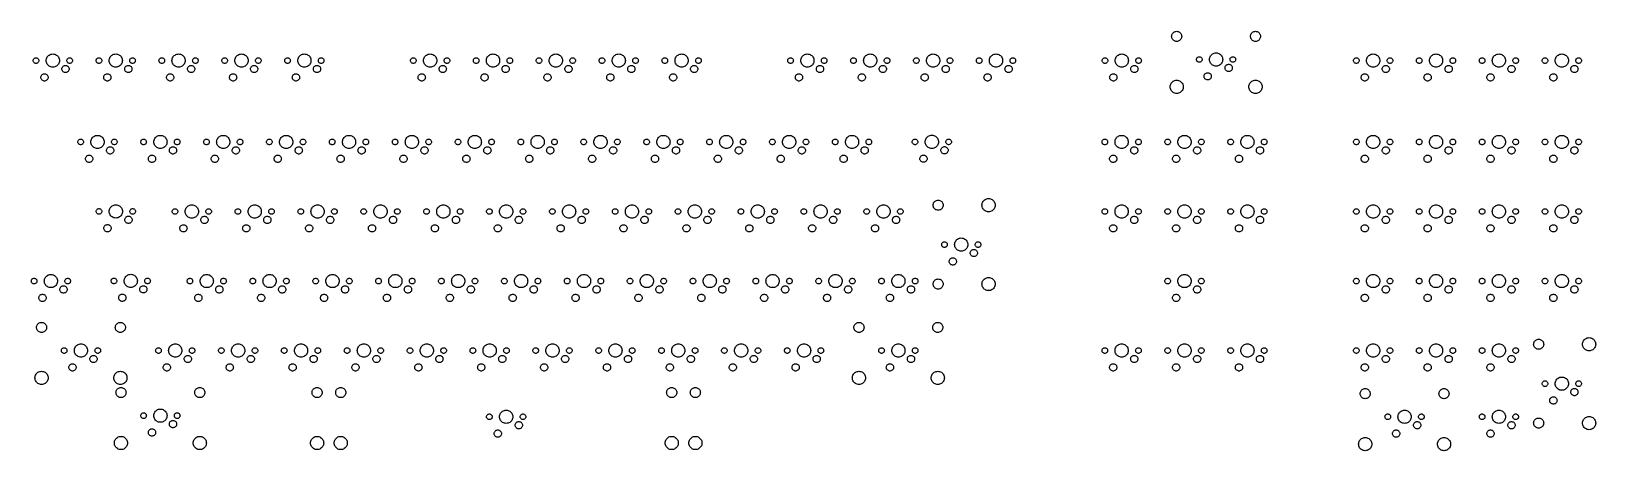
# Model space of a CAD drawing. Extents: x 4.6 to 23.2, y -15.6 to -10.6.
import ezdxf

# ---------------------------------------------------------------- set-up
doc = ezdxf.new("R2010")
doc.units = 0
doc.header["$MEASUREMENT"] = 0
doc.layers.add('BLACK', color=7, linetype='CONTINUOUS')

msp = doc.modelspace()

# ---------------------------------------------------------------- linework, layer by layer
at = {"layer": 'BLACK', "linetype": 'CONTINUOUS'}
for p, q in [((18.1772, -10.6097), (18.1821, -10.6017)), ((18.1821, -10.6017), (18.1882, -10.5945)), ((18.1882, -10.5945), (18.1953, -10.5884)), ((18.1953, -10.5884), (18.2034, -10.5835)), ((18.2034, -10.5835), (18.2121, -10.5799)), ((18.2121, -10.5799), (18.2212, -10.5777)), ((18.2212, -10.5777), (18.2306, -10.5769)), ((18.2306, -10.5769), (18.24, -10.5777)), ((18.24, -10.5777), (18.2492, -10.5799)), ((18.2492, -10.5799), (18.2579, -10.5835)), ((18.2579, -10.5835), (18.2659, -10.5884)), ((18.2659, -10.5884), (18.273, -10.5945)), ((18.273, -10.5945), (18.2792, -10.6017)), ((18.2792, -10.6017), (18.2841, -10.6097)), ((19.1147, -10.6097), (19.1196, -10.6017)), ((19.1196, -10.6017), (19.1257, -10.5945)), ((19.1257, -10.5945), (19.1328, -10.5884)), ((19.1328, -10.5884), (19.1409, -10.5835)), ((19.1409, -10.5835), (19.1496, -10.5799)), ((19.1496, -10.5799), (19.1587, -10.5777)), ((19.1587, -10.5777), (19.1681, -10.5769)), ((19.1681, -10.5769), (19.1775, -10.5777)), ((19.1775, -10.5777), (19.1867, -10.5799)), ((19.1867, -10.5799), (19.1954, -10.5835)), ((19.1954, -10.5835), (19.2034, -10.5884)), ((19.2034, -10.5884), (19.2105, -10.5945)), ((19.2105, -10.5945), (19.2167, -10.6017)), ((19.2167, -10.6017), (19.2216, -10.6097)), ((18.1706, -10.6369), (18.1714, -10.6275)), ((18.1714, -10.6463), (18.1706, -10.6369)), ((18.1714, -10.6275), (18.1735, -10.6184)), ((18.1735, -10.6555), (18.1714, -10.6463)), ((18.1735, -10.6184), (18.1772, -10.6097)), ((18.1772, -10.6642), (18.1735, -10.6555)), ((18.1821, -10.6722), (18.1772, -10.6642)), ((18.1882, -10.6794), (18.1821, -10.6722)), ((18.1953, -10.6855), (18.1882, -10.6794)), ((18.2034, -10.6904), (18.1953, -10.6855)), ((18.2121, -10.694), (18.2034, -10.6904)), ((18.2212, -10.6962), (18.2121, -10.694)), ((18.2306, -10.6969), (18.2212, -10.6962)), ((18.24, -10.6962), (18.2306, -10.6969)), ((18.2492, -10.694), (18.24, -10.6962)), ((18.2579, -10.6904), (18.2492, -10.694)), ((18.2659, -10.6855), (18.2579, -10.6904)), ((18.273, -10.6794), (18.2659, -10.6855)), ((18.2792, -10.6722), (18.273, -10.6794)), ((18.2841, -10.6642), (18.2792, -10.6722)), ((18.2841, -10.6097), (18.2877, -10.6184)), ((18.2877, -10.6555), (18.2841, -10.6642)), ((18.2877, -10.6184), (18.2899, -10.6275)), ((18.2899, -10.6463), (18.2877, -10.6555)), ((18.2899, -10.6275), (18.2906, -10.6369)), ((18.2906, -10.6369), (18.2899, -10.6463)), ((19.1081, -10.6369), (19.1089, -10.6275)), ((19.1089, -10.6463), (19.1081, -10.6369)), ((19.1089, -10.6275), (19.111, -10.6184)), ((19.111, -10.6555), (19.1089, -10.6463)), ((19.111, -10.6184), (19.1147, -10.6097)), ((19.1147, -10.6642), (19.111, -10.6555)), ((19.1196, -10.6722), (19.1147, -10.6642)), ((19.1257, -10.6794), (19.1196, -10.6722)), ((19.1328, -10.6855), (19.1257, -10.6794)), ((19.1409, -10.6904), (19.1328, -10.6855)), ((19.1496, -10.694), (19.1409, -10.6904)), ((19.1587, -10.6962), (19.1496, -10.694)), ((19.1681, -10.6969), (19.1587, -10.6962)), ((19.1775, -10.6962), (19.1681, -10.6969)), ((19.1867, -10.694), (19.1775, -10.6962)), ((19.1954, -10.6904), (19.1867, -10.694)), ((19.2034, -10.6855), (19.1954, -10.6904)), ((19.2105, -10.6794), (19.2034, -10.6855)), ((19.2167, -10.6722), (19.2105, -10.6794)), ((19.2216, -10.6642), (19.2167, -10.6722)), ((19.2216, -10.6097), (19.2252, -10.6184)), ((19.2252, -10.6555), (19.2216, -10.6642)), ((19.2252, -10.6184), (19.2274, -10.6275)), ((19.2274, -10.6463), (19.2252, -10.6555)), ((19.2274, -10.6275), (19.2281, -10.6369)), ((19.2281, -10.6369), (19.2274, -10.6463)), ((4.6275, -10.925), (4.62824, -10.918)), ((4.62824, -10.932), (4.6275, -10.925)), ((4.62824, -10.918), (4.6304, -10.9114)), ((4.6304, -10.9386), (4.62824, -10.932)), ((4.6304, -10.9114), (4.6339, -10.9053)), ((4.6339, -10.9447), (4.6304, -10.9386)), ((4.6339, -10.9053), (4.63858, -10.9001)), ((4.63858, -10.9499), (4.6339, -10.9447)), ((4.63858, -10.9001), (4.64424, -10.896)), ((4.64424, -10.954), (4.63858, -10.9499)), ((4.64424, -10.896), (4.65063, -10.8932)), ((4.65063, -10.9568), (4.64424, -10.954)), ((4.65063, -10.8932), (4.65747, -10.8917)), ((4.65747, -10.9583), (4.65063, -10.9568)), ((4.65747, -10.8917), (4.66447, -10.8917)), ((4.66447, -10.9583), (4.65747, -10.9583)), ((4.66447, -10.8917), (4.67131, -10.8932)), ((4.67131, -10.9568), (4.66447, -10.9583)), ((4.67131, -10.8932), (4.6777, -10.896)), ((4.6777, -10.954), (4.67131, -10.9568)), ((4.6777, -10.896), (4.68336, -10.9001)), ((4.68336, -10.9499), (4.6777, -10.954)), ((4.68336, -10.9001), (4.68804, -10.9053)), ((4.68804, -10.9447), (4.68336, -10.9499)), ((4.68804, -10.9053), (4.69154, -10.9114)), ((4.69154, -10.9386), (4.68804, -10.9447)), ((4.69154, -10.9114), (4.6937, -10.918)), ((4.6937, -10.932), (4.69154, -10.9386)), ((4.6937, -10.918), (4.69443, -10.925)), ((4.69443, -10.925), (4.6937, -10.932)), ((4.78223, -10.925), (4.78303, -10.9138)), ((4.78303, -10.9362), (4.78223, -10.925)), ((4.78303, -10.9138), (4.78542, -10.9028)), ((4.78542, -10.9472), (4.78303, -10.9362)), ((4.78542, -10.9028), (4.78934, -10.8923)), ((4.78934, -10.9577), (4.78542, -10.9472)), ((4.78934, -10.8923), (4.79473, -10.8824)), ((4.79473, -10.9676), (4.78934, -10.9577)), ((4.79473, -10.8824), (4.80146, -10.8734)), ((4.80146, -10.9766), (4.79473, -10.9676)), ((4.80146, -10.8734), (4.8094, -10.8655)), ((4.8094, -10.9845), (4.80146, -10.9766)), ((4.8094, -10.8655), (4.8184, -10.8588)), ((4.8184, -10.8588), (4.82826, -10.8534)), ((4.82826, -10.8534), (4.83878, -10.8494)), ((4.83878, -10.8494), (4.84976, -10.8471)), ((4.84976, -10.8471), (4.86097, -10.8463)), ((4.86097, -10.8463), (4.87217, -10.8471)), ((4.87217, -10.8471), (4.88315, -10.8494)), ((4.88315, -10.8494), (4.89368, -10.8534)), ((4.89368, -10.8534), (4.90354, -10.8588)), ((4.90354, -10.8588), (4.91253, -10.8655)), ((4.91253, -10.8655), (4.92048, -10.8734)), ((4.92048, -10.9766), (4.91253, -10.9845)), ((4.92048, -10.8734), (4.92721, -10.8824)), ((4.92721, -10.9676), (4.92048, -10.9766)), ((4.92721, -10.8824), (4.93259, -10.8923)), ((4.93259, -10.9577), (4.92721, -10.9676)), ((4.93259, -10.8923), (4.93652, -10.9028)), ((4.93652, -10.9472), (4.93259, -10.9577)), ((4.93652, -10.9028), (4.93891, -10.9138)), ((4.93891, -10.9362), (4.93652, -10.9472)), ((4.93891, -10.9138), (4.93971, -10.925)), ((4.93971, -10.925), (4.93891, -10.9362)), ((5.0275, -10.925), (5.02824, -10.918)), ((5.02824, -10.932), (5.0275, -10.925)), ((5.02824, -10.918), (5.0304, -10.9114)), ((5.0304, -10.9386), (5.02824, -10.932)), ((5.0304, -10.9114), (5.0339, -10.9053)), ((5.0339, -10.9447), (5.0304, -10.9386)), ((5.0339, -10.9053), (5.03858, -10.9001)), ((5.03858, -10.9499), (5.0339, -10.9447)), ((5.03858, -10.9001), (5.04424, -10.896)), ((5.04424, -10.954), (5.03858, -10.9499)), ((5.04424, -10.896), (5.05063, -10.8932)), ((5.05063, -10.9568), (5.04424, -10.954)), ((5.05063, -10.8932), (5.05747, -10.8917)), ((5.05747, -10.9583), (5.05063, -10.9568)), ((5.05747, -10.8917), (5.06447, -10.8917)), ((5.06447, -10.9583), (5.05747, -10.9583)), ((5.06447, -10.8917), (5.07131, -10.8932)), ((5.07131, -10.9568), (5.06447, -10.9583)), ((5.07131, -10.8932), (5.0777, -10.896)), ((5.0777, -10.954), (5.07131, -10.9568)), ((5.0777, -10.896), (5.08336, -10.9001)), ((5.08336, -10.9499), (5.0777, -10.954)), ((5.08336, -10.9001), (5.08804, -10.9053)), ((5.08804, -10.9447), (5.08336, -10.9499)), ((5.08804, -10.9053), (5.09154, -10.9114)), ((5.09154, -10.9386), (5.08804, -10.9447)), ((5.09154, -10.9114), (5.0937, -10.918)), ((5.0937, -10.932), (5.09154, -10.9386)), ((5.0937, -10.918), (5.09443, -10.925)), ((5.09443, -10.925), (5.0937, -10.932)), ((5.37554, -10.925), (5.37627, -10.918)), ((5.37627, -10.932), (5.37554, -10.925)), ((5.37627, -10.918), (5.37843, -10.9114)), ((5.37843, -10.9386), (5.37627, -10.932)), ((5.37843, -10.9114), (5.38193, -10.9053)), ((5.38193, -10.9447), (5.37843, -10.9386)), ((5.38193, -10.9053), (5.38661, -10.9001)), ((5.38661, -10.9499), (5.38193, -10.9447)), ((5.38661, -10.9001), (5.39227, -10.896)), ((5.39227, -10.954), (5.38661, -10.9499)), ((5.39227, -10.896), (5.39866, -10.8932)), ((5.39866, -10.9568), (5.39227, -10.954)), ((5.39866, -10.8932), (5.4055, -10.8917)), ((5.4055, -10.9583), (5.39866, -10.9568)), ((5.4055, -10.8917), (5.4125, -10.8917)), ((5.4125, -10.9583), (5.4055, -10.9583)), ((5.4125, -10.8917), (5.41934, -10.8932)), ((5.41934, -10.9568), (5.4125, -10.9583)), ((5.41934, -10.8932), (5.42573, -10.896)), ((5.42573, -10.954), (5.41934, -10.9568)), ((5.42573, -10.896), (5.43139, -10.9001)), ((5.43139, -10.9499), (5.42573, -10.954)), ((5.43139, -10.9001), (5.43607, -10.9053)), ((5.43607, -10.9447), (5.43139, -10.9499)), ((5.43607, -10.9053), (5.43957, -10.9114)), ((5.43957, -10.9386), (5.43607, -10.9447)), ((5.43957, -10.9114), (5.44173, -10.918)), ((5.44173, -10.932), (5.43957, -10.9386)), ((5.44173, -10.918), (5.44246, -10.925)), ((5.44246, -10.925), (5.44173, -10.932)), ((5.53026, -10.925), (5.53106, -10.9138)), ((5.53106, -10.9362), (5.53026, -10.925)), ((5.53106, -10.9138), (5.53345, -10.9028)), ((5.53345, -10.9472), (5.53106, -10.9362)), ((5.53345, -10.9028), (5.53738, -10.8923)), ((5.53738, -10.9577), (5.53345, -10.9472)), ((5.53738, -10.8923), (5.54276, -10.8824)), ((5.54276, -10.9676), (5.53738, -10.9577)), ((5.54276, -10.8824), (5.54949, -10.8734)), ((5.54949, -10.9766), (5.54276, -10.9676)), ((5.54949, -10.8734), (5.55744, -10.8655)), ((5.55744, -10.9845), (5.54949, -10.9766)), ((5.55744, -10.8655), (5.56643, -10.8588)), ((5.56643, -10.8588), (5.57629, -10.8534)), ((5.57629, -10.8534), (5.58682, -10.8494)), ((5.58682, -10.8494), (5.59779, -10.8471)), ((5.59779, -10.8471), (5.609, -10.8463)), ((5.609, -10.8463), (5.62021, -10.8471)), ((5.62021, -10.8471), (5.63118, -10.8494)), ((5.63118, -10.8494), (5.64171, -10.8534)), ((5.64171, -10.8534), (5.65157, -10.8588)), ((5.65157, -10.8588), (5.66056, -10.8655)), ((5.66056, -10.8655), (5.66851, -10.8734)), ((5.66851, -10.9766), (5.66056, -10.9845)), ((5.66851, -10.8734), (5.67524, -10.8824)), ((5.67524, -10.9676), (5.66851, -10.9766)), ((5.67524, -10.8824), (5.68062, -10.8923)), ((5.68062, -10.9577), (5.67524, -10.9676)), ((5.68062, -10.8923), (5.68455, -10.9028)), ((5.68455, -10.9472), (5.68062, -10.9577)), ((5.68455, -10.9028), (5.68694, -10.9138)), ((5.68694, -10.9362), (5.68455, -10.9472)), ((5.68694, -10.9138), (5.68774, -10.925)), ((5.68774, -10.925), (5.68694, -10.9362)), ((5.77554, -10.925), (5.77627, -10.918)), ((5.77627, -10.932), (5.77554, -10.925)), ((5.77627, -10.918), (5.77843, -10.9114)), ((5.77843, -10.9386), (5.77627, -10.932)), ((5.77843, -10.9114), (5.78193, -10.9053)), ((5.78193, -10.9447), (5.77843, -10.9386)), ((5.78193, -10.9053), (5.78661, -10.9001)), ((5.78661, -10.9499), (5.78193, -10.9447)), ((5.78661, -10.9001), (5.79227, -10.896)), ((5.79227, -10.954), (5.78661, -10.9499)), ((5.79227, -10.896), (5.79866, -10.8932)), ((5.79866, -10.9568), (5.79227, -10.954)), ((5.79866, -10.8932), (5.8055, -10.8917)), ((5.8055, -10.9583), (5.79866, -10.9568)), ((5.8055, -10.8917), (5.8125, -10.8917)), ((5.8125, -10.9583), (5.8055, -10.9583)), ((5.8125, -10.8917), (5.81934, -10.8932)), ((5.81934, -10.9568), (5.8125, -10.9583)), ((5.81934, -10.8932), (5.82573, -10.896)), ((5.82573, -10.954), (5.81934, -10.9568)), ((5.82573, -10.896), (5.83139, -10.9001)), ((5.83139, -10.9499), (5.82573, -10.954)), ((5.83139, -10.9001), (5.83607, -10.9053)), ((5.83607, -10.9447), (5.83139, -10.9499)), ((5.83607, -10.9053), (5.83957, -10.9114)), ((5.83957, -10.9386), (5.83607, -10.9447)), ((5.83957, -10.9114), (5.84173, -10.918)), ((5.84173, -10.932), (5.83957, -10.9386)), ((5.84173, -10.918), (5.84246, -10.925)), ((5.84246, -10.925), (5.84173, -10.932)), ((6.12357, -10.925), (6.1243, -10.918)), ((6.1243, -10.932), (6.12357, -10.925)), ((6.1243, -10.918), (6.12646, -10.9114)), ((6.12646, -10.9386), (6.1243, -10.932)), ((6.12646, -10.9114), (6.12996, -10.9053)), ((6.12996, -10.9447), (6.12646, -10.9386)), ((6.12996, -10.9053), (6.13464, -10.9001)), ((6.13464, -10.9499), (6.12996, -10.9447)), ((6.13464, -10.9001), (6.1403, -10.896)), ((6.1403, -10.954), (6.13464, -10.9499)), ((6.1403, -10.896), (6.14669, -10.8932)), ((6.14669, -10.9568), (6.1403, -10.954)), ((6.14669, -10.8932), (6.15353, -10.8917)), ((6.15353, -10.9583), (6.14669, -10.9568)), ((6.15353, -10.8917), (6.16053, -10.8917)), ((6.16053, -10.9583), (6.15353, -10.9583)), ((6.16053, -10.8917), (6.16737, -10.8932)), ((6.16737, -10.9568), (6.16053, -10.9583)), ((6.16737, -10.8932), (6.17376, -10.896)), ((6.17376, -10.954), (6.16737, -10.9568)), ((6.17376, -10.896), (6.17942, -10.9001)), ((6.17942, -10.9499), (6.17376, -10.954)), ((6.17942, -10.9001), (6.1841, -10.9053)), ((6.1841, -10.9447), (6.17942, -10.9499)), ((6.1841, -10.9053), (6.1876, -10.9114)), ((6.1876, -10.9386), (6.1841, -10.9447)), ((6.1876, -10.9114), (6.18976, -10.918)), ((6.18976, -10.932), (6.1876, -10.9386)), ((6.18976, -10.918), (6.1905, -10.925)), ((6.1905, -10.925), (6.18976, -10.932)), ((6.27829, -10.925), (6.27909, -10.9138)), ((6.27909, -10.9362), (6.27829, -10.925)), ((6.27909, -10.9138), (6.28148, -10.9028)), ((6.28148, -10.9472), (6.27909, -10.9362)), ((6.28148, -10.9028), (6.28541, -10.8923)), ((6.28541, -10.9577), (6.28148, -10.9472)), ((6.28541, -10.8923), (6.29079, -10.8824)), ((6.29079, -10.9676), (6.28541, -10.9577)), ((6.29079, -10.8824), (6.29752, -10.8734)), ((6.29752, -10.9766), (6.29079, -10.9676)), ((6.29752, -10.8734), (6.30547, -10.8655)), ((6.30547, -10.9845), (6.29752, -10.9766)), ((6.30547, -10.8655), (6.31446, -10.8588)), ((6.31446, -10.8588), (6.32432, -10.8534)), ((6.32432, -10.8534), (6.33485, -10.8494)), ((6.33485, -10.8494), (6.34583, -10.8471)), ((6.34583, -10.8471), (6.35703, -10.8463)), ((6.35703, -10.8463), (6.36824, -10.8471)), ((6.36824, -10.8471), (6.37922, -10.8494)), ((6.37922, -10.8494), (6.38974, -10.8534)), ((6.38974, -10.8534), (6.3996, -10.8588)), ((6.3996, -10.8588), (6.4086, -10.8655)), ((6.4086, -10.8655), (6.41654, -10.8734)), ((6.41654, -10.9766), (6.4086, -10.9845)), ((6.41654, -10.8734), (6.42327, -10.8824)), ((6.42327, -10.9676), (6.41654, -10.9766)), ((6.42327, -10.8824), (6.42866, -10.8923)), ((6.42866, -10.9577), (6.42327, -10.9676)), ((6.42866, -10.8923), (6.43258, -10.9028)), ((6.43258, -10.9472), (6.42866, -10.9577)), ((6.43258, -10.9028), (6.43497, -10.9138)), ((6.43497, -10.9362), (6.43258, -10.9472)), ((6.43497, -10.9138), (6.43577, -10.925)), ((6.43577, -10.925), (6.43497, -10.9362)), ((6.52357, -10.925), (6.5243, -10.918)), ((6.5243, -10.932), (6.52357, -10.925)), ((6.5243, -10.918), (6.52646, -10.9114)), ((6.52646, -10.9386), (6.5243, -10.932)), ((6.52646, -10.9114), (6.52996, -10.9053)), ((6.52996, -10.9447), (6.52646, -10.9386)), ((6.52996, -10.9053), (6.53464, -10.9001)), ((6.53464, -10.9499), (6.52996, -10.9447)), ((6.53464, -10.9001), (6.5403, -10.896)), ((6.5403, -10.954), (6.53464, -10.9499)), ((6.5403, -10.896), (6.54669, -10.8932)), ((6.54669, -10.9568), (6.5403, -10.954)), ((6.54669, -10.8932), (6.55353, -10.8917)), ((6.55353, -10.9583), (6.54669, -10.9568)), ((6.55353, -10.8917), (6.56053, -10.8917)), ((6.56053, -10.9583), (6.55353, -10.9583)), ((6.56053, -10.8917), (6.56737, -10.8932)), ((6.56737, -10.9568), (6.56053, -10.9583)), ((6.56737, -10.8932), (6.57376, -10.896)), ((6.57376, -10.954), (6.56737, -10.9568)), ((6.57376, -10.896), (6.57942, -10.9001)), ((6.57942, -10.9499), (6.57376, -10.954)), ((6.57942, -10.9001), (6.5841, -10.9053)), ((6.5841, -10.9447), (6.57942, -10.9499)), ((6.5841, -10.9053), (6.5876, -10.9114)), ((6.5876, -10.9386), (6.5841, -10.9447)), ((6.5876, -10.9114), (6.58976, -10.918)), ((6.58976, -10.932), (6.5876, -10.9386)), ((6.58976, -10.918), (6.5905, -10.925)), ((6.5905, -10.925), (6.58976, -10.932)), ((6.8716, -10.925), (6.87233, -10.918)), ((6.87233, -10.932), (6.8716, -10.925)), ((6.87233, -10.918), (6.87449, -10.9114)), ((6.87449, -10.9386), (6.87233, -10.932)), ((6.87449, -10.9114), (6.87799, -10.9053)), ((6.87799, -10.9447), (6.87449, -10.9386)), ((6.87799, -10.9053), (6.88267, -10.9001)), ((6.88267, -10.9499), (6.87799, -10.9447)), ((6.88267, -10.9001), (6.88833, -10.896)), ((6.88833, -10.954), (6.88267, -10.9499)), ((6.88833, -10.896), (6.89472, -10.8932)), ((6.89472, -10.9568), (6.88833, -10.954)), ((6.89472, -10.8932), (6.90156, -10.8917)), ((6.90156, -10.9583), (6.89472, -10.9568)), ((6.90156, -10.8917), (6.90856, -10.8917)), ((6.90856, -10.9583), (6.90156, -10.9583)), ((6.90856, -10.8917), (6.9154, -10.8932)), ((6.9154, -10.9568), (6.90856, -10.9583)), ((6.9154, -10.8932), (6.9218, -10.896)), ((6.9218, -10.954), (6.9154, -10.9568)), ((6.9218, -10.896), (6.92746, -10.9001)), ((6.92746, -10.9499), (6.9218, -10.954)), ((6.92746, -10.9001), (6.93214, -10.9053)), ((6.93214, -10.9447), (6.92746, -10.9499)), ((6.93214, -10.9053), (6.93563, -10.9114)), ((6.93563, -10.9386), (6.93214, -10.9447)), ((6.93563, -10.9114), (6.9378, -10.918)), ((6.9378, -10.932), (6.93563, -10.9386)), ((6.9378, -10.918), (6.93853, -10.925)), ((6.93853, -10.925), (6.9378, -10.932)), ((7.02632, -10.925), (7.02712, -10.9138)), ((7.02712, -10.9362), (7.02632, -10.925)), ((7.02712, -10.9138), (7.02951, -10.9028)), ((7.02951, -10.9472), (7.02712, -10.9362)), ((7.02951, -10.9028), (7.03344, -10.8923)), ((7.03344, -10.9577), (7.02951, -10.9472)), ((7.03344, -10.8923), (7.03882, -10.8824)), ((7.03882, -10.9676), (7.03344, -10.9577)), ((7.03882, -10.8824), (7.04556, -10.8734)), ((7.04556, -10.9766), (7.03882, -10.9676)), ((7.04556, -10.8734), (7.0535, -10.8655)), ((7.0535, -10.9845), (7.04556, -10.9766)), ((7.0535, -10.8655), (7.06249, -10.8588)), ((7.06249, -10.8588), (7.07235, -10.8534)), ((7.07235, -10.8534), (7.08288, -10.8494)), ((7.08288, -10.8494), (7.09386, -10.8471)), ((7.09386, -10.8471), (7.10506, -10.8463)), ((7.10506, -10.8463), (7.11627, -10.8471)), ((7.11627, -10.8471), (7.12725, -10.8494)), ((7.12725, -10.8494), (7.13777, -10.8534)), ((7.13777, -10.8534), (7.14763, -10.8588)), ((7.14763, -10.8588), (7.15663, -10.8655)), ((7.15663, -10.8655), (7.16457, -10.8734)), ((7.16457, -10.9766), (7.15663, -10.9845)), ((7.16457, -10.8734), (7.1713, -10.8824)), ((7.1713, -10.9676), (7.16457, -10.9766)), ((7.1713, -10.8824), (7.17669, -10.8923)), ((7.17669, -10.9577), (7.1713, -10.9676)), ((7.17669, -10.8923), (7.18061, -10.9028)), ((7.18061, -10.9472), (7.17669, -10.9577)), ((7.18061, -10.9028), (7.183, -10.9138)), ((7.183, -10.9362), (7.18061, -10.9472)), ((7.183, -10.9138), (7.1838, -10.925)), ((7.1838, -10.925), (7.183, -10.9362)), ((7.2716, -10.925), (7.27233, -10.918)), ((7.27233, -10.932), (7.2716, -10.925)), ((7.27233, -10.918), (7.27449, -10.9114)), ((7.27449, -10.9386), (7.27233, -10.932)), ((7.27449, -10.9114), (7.27799, -10.9053)), ((7.27799, -10.9447), (7.27449, -10.9386)), ((7.27799, -10.9053), (7.28267, -10.9001)), ((7.28267, -10.9499), (7.27799, -10.9447)), ((7.28267, -10.9001), (7.28833, -10.896)), ((7.28833, -10.954), (7.28267, -10.9499)), ((7.28833, -10.896), (7.29472, -10.8932)), ((7.29472, -10.9568), (7.28833, -10.954)), ((7.29472, -10.8932), (7.30157, -10.8917)), ((7.30157, -10.9583), (7.29472, -10.9568)), ((7.30157, -10.8917), (7.30856, -10.8917)), ((7.30856, -10.9583), (7.30157, -10.9583)), ((7.30856, -10.8917), (7.3154, -10.8932)), ((7.3154, -10.9568), (7.30856, -10.9583)), ((7.3154, -10.8932), (7.3218, -10.896)), ((7.3218, -10.954), (7.3154, -10.9568)), ((7.3218, -10.896), (7.32746, -10.9001)), ((7.32746, -10.9499), (7.3218, -10.954)), ((7.32746, -10.9001), (7.33214, -10.9053)), ((7.33214, -10.9447), (7.32746, -10.9499)), ((7.33214, -10.9053), (7.33563, -10.9114)), ((7.33563, -10.9386), (7.33214, -10.9447)), ((7.33563, -10.9114), (7.3378, -10.918)), ((7.3378, -10.932), (7.33563, -10.9386)), ((7.3378, -10.918), (7.33853, -10.925)), ((7.33853, -10.925), (7.3378, -10.932)), ((7.61963, -10.925), (7.62036, -10.918)), ((7.62036, -10.932), (7.61963, -10.925)), ((7.62036, -10.918), (7.62252, -10.9114)), ((7.62252, -10.9386), (7.62036, -10.932)), ((7.62252, -10.9114), (7.62602, -10.9053)), ((7.62602, -10.9447), (7.62252, -10.9386)), ((7.62602, -10.9053), (7.6307, -10.9001)), ((7.6307, -10.9499), (7.62602, -10.9447)), ((7.6307, -10.9001), (7.63636, -10.896)), ((7.63636, -10.954), (7.6307, -10.9499)), ((7.63636, -10.896), (7.64275, -10.8932)), ((7.64275, -10.9568), (7.63636, -10.954)), ((7.64275, -10.8932), (7.6496, -10.8917)), ((7.6496, -10.9583), (7.64275, -10.9568)), ((7.6496, -10.8917), (7.65659, -10.8917)), ((7.65659, -10.9583), (7.6496, -10.9583)), ((7.65659, -10.8917), (7.66344, -10.8932)), ((7.66344, -10.9568), (7.65659, -10.9583)), ((7.66344, -10.8932), (7.66983, -10.896)), ((7.66983, -10.954), (7.66344, -10.9568)), ((7.66983, -10.896), (7.67549, -10.9001)), ((7.67549, -10.9499), (7.66983, -10.954)), ((7.67549, -10.9001), (7.68017, -10.9053)), ((7.68017, -10.9447), (7.67549, -10.9499)), ((7.68017, -10.9053), (7.68367, -10.9114)), ((7.68367, -10.9386), (7.68017, -10.9447)), ((7.68367, -10.9114), (7.68583, -10.918)), ((7.68583, -10.932), (7.68367, -10.9386)), ((7.68583, -10.918), (7.68656, -10.925)), ((7.68656, -10.925), (7.68583, -10.932)), ((7.77435, -10.925), (7.77516, -10.9138)), ((7.77516, -10.9362), (7.77435, -10.925)), ((7.77516, -10.9138), (7.77754, -10.9028)), ((7.77754, -10.9472), (7.77516, -10.9362)), ((7.77754, -10.9028), (7.78147, -10.8923)), ((7.78147, -10.9577), (7.77754, -10.9472)), ((7.78147, -10.8923), (7.78685, -10.8824)), ((7.78685, -10.9676), (7.78147, -10.9577)), ((7.78685, -10.8824), (7.79359, -10.8734)), ((7.79359, -10.9766), (7.78685, -10.9676)), ((7.79359, -10.8734), (7.80153, -10.8655)), ((7.80153, -10.9845), (7.79359, -10.9766)), ((7.80153, -10.8655), (7.81052, -10.8588)), ((7.81052, -10.8588), (7.82038, -10.8534)), ((7.82038, -10.8534), (7.83091, -10.8494)), ((7.83091, -10.8494), (7.84189, -10.8471)), ((7.84189, -10.8471), (7.85309, -10.8463)), ((7.85309, -10.8463), (7.8643, -10.8471)), ((7.8643, -10.8471), (7.87528, -10.8494)), ((7.87528, -10.8494), (7.8858, -10.8534)), ((7.8858, -10.8534), (7.89566, -10.8588)), ((7.89566, -10.8588), (7.90466, -10.8655)), ((7.90466, -10.8655), (7.9126, -10.8734)), ((7.9126, -10.9766), (7.90466, -10.9845)), ((7.9126, -10.8734), (7.91933, -10.8824)), ((7.91933, -10.9676), (7.9126, -10.9766)), ((7.91933, -10.8824), (7.92472, -10.8923)), ((7.92472, -10.9577), (7.91933, -10.9676)), ((7.92472, -10.8923), (7.92865, -10.9028)), ((7.92865, -10.9472), (7.92472, -10.9577)), ((7.92865, -10.9028), (7.93103, -10.9138)), ((7.93103, -10.9362), (7.92865, -10.9472)), ((7.93103, -10.9138), (7.93183, -10.925)), ((7.93183, -10.925), (7.93103, -10.9362)), ((8.01963, -10.925), (8.02036, -10.918)), ((8.02036, -10.932), (8.01963, -10.925)), ((8.02036, -10.918), (8.02252, -10.9114)), ((8.02252, -10.9386), (8.02036, -10.932)), ((8.02252, -10.9114), (8.02602, -10.9053)), ((8.02602, -10.9447), (8.02252, -10.9386)), ((8.02602, -10.9053), (8.0307, -10.9001)), ((8.0307, -10.9499), (8.02602, -10.9447)), ((8.0307, -10.9001), (8.03636, -10.896)), ((8.03636, -10.954), (8.0307, -10.9499)), ((8.03636, -10.896), (8.04275, -10.8932)), ((8.04275, -10.9568), (8.03636, -10.954)), ((8.04275, -10.8932), (8.0496, -10.8917)), ((8.0496, -10.9583), (8.04275, -10.9568)), ((8.0496, -10.8917), (8.05659, -10.8917)), ((8.05659, -10.9583), (8.0496, -10.9583)), ((8.05659, -10.8917), (8.06344, -10.8932)), ((8.06344, -10.9568), (8.05659, -10.9583)), ((8.06344, -10.8932), (8.06983, -10.896)), ((8.06983, -10.954), (8.06344, -10.9568)), ((8.06983, -10.896), (8.07549, -10.9001)), ((8.07549, -10.9499), (8.06983, -10.954)), ((8.07549, -10.9001), (8.08017, -10.9053)), ((8.08017, -10.9447), (8.07549, -10.9499)), ((8.08017, -10.9053), (8.08367, -10.9114)), ((8.08367, -10.9386), (8.08017, -10.9447)), ((8.08367, -10.9114), (8.08583, -10.918)), ((8.08583, -10.932), (8.08367, -10.9386)), ((8.08583, -10.918), (8.08656, -10.925)), ((8.08656, -10.925), (8.08583, -10.932)), ((9.11569, -10.925), (9.11642, -10.918)), ((9.11642, -10.932), (9.11569, -10.925)), ((9.11642, -10.918), (9.11859, -10.9114)), ((9.11859, -10.9386), (9.11642, -10.932)), ((9.11859, -10.9114), (9.12208, -10.9053)), ((9.12208, -10.9447), (9.11859, -10.9386)), ((9.12208, -10.9053), (9.12677, -10.9001)), ((9.12677, -10.9499), (9.12208, -10.9447)), ((9.12677, -10.9001), (9.13243, -10.896)), ((9.13243, -10.954), (9.12677, -10.9499)), ((9.13243, -10.896), (9.13882, -10.8932)), ((9.13882, -10.9568), (9.13243, -10.954)), ((9.13882, -10.8932), (9.14566, -10.8917)), ((9.14566, -10.9583), (9.13882, -10.9568)), ((9.14566, -10.8917), (9.15266, -10.8917)), ((9.15266, -10.9583), (9.14566, -10.9583)), ((9.15266, -10.8917), (9.1595, -10.8932)), ((9.1595, -10.9568), (9.15266, -10.9583)), ((9.1595, -10.8932), (9.16589, -10.896)), ((9.16589, -10.954), (9.1595, -10.9568)), ((9.16589, -10.896), (9.17155, -10.9001)), ((9.17155, -10.9499), (9.16589, -10.954)), ((9.17155, -10.9001), (9.17623, -10.9053)), ((9.17623, -10.9447), (9.17155, -10.9499)), ((9.17623, -10.9053), (9.17973, -10.9114)), ((9.17973, -10.9386), (9.17623, -10.9447)), ((9.17973, -10.9114), (9.18189, -10.918)), ((9.18189, -10.932), (9.17973, -10.9386)), ((9.18189, -10.918), (9.18262, -10.925)), ((9.18262, -10.925), (9.18189, -10.932)), ((9.27042, -10.925), (9.27122, -10.9138)), ((9.27122, -10.9362), (9.27042, -10.925)), ((9.27122, -10.9138), (9.27361, -10.9028)), ((9.27361, -10.9472), (9.27122, -10.9362)), ((9.27361, -10.9028), (9.27753, -10.8923)), ((9.27753, -10.9577), (9.27361, -10.9472)), ((9.27753, -10.8923), (9.28292, -10.8824)), ((9.28292, -10.9676), (9.27753, -10.9577)), ((9.28292, -10.8824), (9.28965, -10.8734)), ((9.28965, -10.9766), (9.28292, -10.9676)), ((9.28965, -10.8734), (9.29759, -10.8655)), ((9.29759, -10.9845), (9.28965, -10.9766)), ((9.29759, -10.8655), (9.30659, -10.8588)), ((9.30659, -10.8588), (9.31645, -10.8534)), ((9.31645, -10.8534), (9.32697, -10.8494)), ((9.32697, -10.8494), (9.33795, -10.8471)), ((9.33795, -10.8471), (9.34916, -10.8463)), ((9.34916, -10.8463), (9.36036, -10.8471)), ((9.36036, -10.8471), (9.37134, -10.8494)), ((9.37134, -10.8494), (9.38187, -10.8534)), ((9.38187, -10.8534), (9.39173, -10.8588)), ((9.39173, -10.8588), (9.40072, -10.8655)), ((9.40072, -10.8655), (9.40867, -10.8734)), ((9.40867, -10.9766), (9.40072, -10.9845)), ((9.40867, -10.8734), (9.4154, -10.8824)), ((9.4154, -10.9676), (9.40867, -10.9766)), ((9.4154, -10.8824), (9.42078, -10.8923)), ((9.42078, -10.9577), (9.4154, -10.9676)), ((9.42078, -10.8923), (9.42471, -10.9028)), ((9.42471, -10.9472), (9.42078, -10.9577)), ((9.42471, -10.9028), (9.4271, -10.9138)), ((9.4271, -10.9362), (9.42471, -10.9472)), ((9.4271, -10.9138), (9.4279, -10.925)), ((9.4279, -10.925), (9.4271, -10.9362)), ((9.51569, -10.925), (9.51642, -10.918)), ((9.51642, -10.932), (9.51569, -10.925)), ((9.51642, -10.918), (9.51859, -10.9114)), ((9.51859, -10.9386), (9.51642, -10.932)), ((9.51859, -10.9114), (9.52208, -10.9053)), ((9.52208, -10.9447), (9.51859, -10.9386)), ((9.52208, -10.9053), (9.52677, -10.9001)), ((9.52677, -10.9499), (9.52208, -10.9447)), ((9.52677, -10.9001), (9.53243, -10.896)), ((9.53243, -10.954), (9.52677, -10.9499)), ((9.53243, -10.896), (9.53882, -10.8932)), ((9.53882, -10.9568), (9.53243, -10.954)), ((9.53882, -10.8932), (9.54566, -10.8917)), ((9.54566, -10.9583), (9.53882, -10.9568)), ((9.54566, -10.8917), (9.55266, -10.8917)), ((9.55266, -10.9583), (9.54566, -10.9583)), ((9.55266, -10.8917), (9.5595, -10.8932)), ((9.5595, -10.9568), (9.55266, -10.9583)), ((9.5595, -10.8932), (9.56589, -10.896)), ((9.56589, -10.954), (9.5595, -10.9568)), ((9.56589, -10.896), (9.57155, -10.9001)), ((9.57155, -10.9499), (9.56589, -10.954)), ((9.57155, -10.9001), (9.57623, -10.9053)), ((9.57623, -10.9447), (9.57155, -10.9499)), ((9.57623, -10.9053), (9.57973, -10.9114)), ((9.57973, -10.9386), (9.57623, -10.9447)), ((9.57973, -10.9114), (9.58189, -10.918)), ((9.58189, -10.932), (9.57973, -10.9386)), ((9.58189, -10.918), (9.58262, -10.925)), ((9.58262, -10.925), (9.58189, -10.932)), ((9.86372, -10.925), (9.86446, -10.918)), ((9.86446, -10.932), (9.86372, -10.925)), ((9.86446, -10.918), (9.86662, -10.9114)), ((9.86662, -10.9386), (9.86446, -10.932)), ((9.86662, -10.9114), (9.87012, -10.9053)), ((9.87012, -10.9447), (9.86662, -10.9386)), ((9.87012, -10.9053), (9.8748, -10.9001)), ((9.8748, -10.9499), (9.87012, -10.9447)), ((9.8748, -10.9001), (9.88046, -10.896)), ((9.88046, -10.954), (9.8748, -10.9499)), ((9.88046, -10.896), (9.88685, -10.8932)), ((9.88685, -10.9568), (9.88046, -10.954)), ((9.88685, -10.8932), (9.89369, -10.8917)), ((9.89369, -10.9583), (9.88685, -10.9568)), ((9.89369, -10.8917), (9.90069, -10.8917)), ((9.90069, -10.9583), (9.89369, -10.9583)), ((9.90069, -10.8917), (9.90753, -10.8932)), ((9.90753, -10.9568), (9.90069, -10.9583)), ((9.90753, -10.8932), (9.91392, -10.896)), ((9.91392, -10.954), (9.90753, -10.9568)), ((9.91392, -10.896), (9.91958, -10.9001)), ((9.91958, -10.9499), (9.91392, -10.954)), ((9.91958, -10.9001), (9.92426, -10.9053)), ((9.92426, -10.9447), (9.91958, -10.9499)), ((9.92426, -10.9053), (9.92776, -10.9114)), ((9.92776, -10.9386), (9.92426, -10.9447)), ((9.92776, -10.9114), (9.92992, -10.918)), ((9.92992, -10.932), (9.92776, -10.9386)), ((9.92992, -10.918), (9.93065, -10.925)), ((9.93065, -10.925), (9.92992, -10.932)), ((10.0184, -10.925), (10.0193, -10.9138)), ((10.0193, -10.9362), (10.0184, -10.925)), ((10.0193, -10.9138), (10.0216, -10.9028)), ((10.0216, -10.9472), (10.0193, -10.9362)), ((10.0216, -10.9028), (10.0256, -10.8923)), ((10.0256, -10.9577), (10.0216, -10.9472)), ((10.0256, -10.8923), (10.0309, -10.8824)), ((10.0309, -10.9676), (10.0256, -10.9577)), ((10.0309, -10.8824), (10.0377, -10.8734)), ((10.0377, -10.9766), (10.0309, -10.9676)), ((10.0377, -10.8734), (10.0456, -10.8655)), ((10.0456, -10.9845), (10.0377, -10.9766)), ((10.0456, -10.8655), (10.0546, -10.8588)), ((10.0546, -10.8588), (10.0645, -10.8534)), ((10.0645, -10.8534), (10.075, -10.8494)), ((10.075, -10.8494), (10.086, -10.8471)), ((10.086, -10.8471), (10.0972, -10.8463)), ((10.0972, -10.8463), (10.1084, -10.8471)), ((10.1084, -10.8471), (10.1194, -10.8494)), ((10.1194, -10.8494), (10.1299, -10.8534)), ((10.1299, -10.8534), (10.1398, -10.8588)), ((10.1398, -10.8588), (10.1488, -10.8655)), ((10.1488, -10.8655), (10.1567, -10.8734)), ((10.1567, -10.9766), (10.1488, -10.9845)), ((10.1567, -10.8734), (10.1634, -10.8824)), ((10.1634, -10.9676), (10.1567, -10.9766)), ((10.1634, -10.8824), (10.1688, -10.8923)), ((10.1688, -10.9577), (10.1634, -10.9676)), ((10.1688, -10.8923), (10.1727, -10.9028)), ((10.1727, -10.9472), (10.1688, -10.9577)), ((10.1727, -10.9028), (10.1751, -10.9138)), ((10.1751, -10.9362), (10.1727, -10.9472)), ((10.1751, -10.9138), (10.1759, -10.925)), ((10.1759, -10.925), (10.1751, -10.9362)), ((10.2637, -10.925), (10.2645, -10.918)), ((10.2645, -10.932), (10.2637, -10.925)), ((10.2645, -10.918), (10.2666, -10.9114)), ((10.2666, -10.9386), (10.2645, -10.932)), ((10.2666, -10.9114), (10.2701, -10.9053)), ((10.2701, -10.9447), (10.2666, -10.9386)), ((10.2701, -10.9053), (10.2748, -10.9001)), ((10.2748, -10.9499), (10.2701, -10.9447)), ((10.2748, -10.9001), (10.2805, -10.896)), ((10.2805, -10.954), (10.2748, -10.9499)), ((10.2805, -10.896), (10.2868, -10.8932)), ((10.2868, -10.9568), (10.2805, -10.954)), ((10.2868, -10.8932), (10.2937, -10.8917)), ((10.2937, -10.9583), (10.2868, -10.9568)), ((10.2937, -10.8917), (10.3007, -10.8917)), ((10.3007, -10.9583), (10.2937, -10.9583)), ((10.3007, -10.8917), (10.3075, -10.8932)), ((10.3075, -10.9568), (10.3007, -10.9583)), ((10.3075, -10.8932), (10.3139, -10.896)), ((10.3139, -10.954), (10.3075, -10.9568)), ((10.3139, -10.896), (10.3196, -10.9001)), ((10.3196, -10.9499), (10.3139, -10.954)), ((10.3196, -10.9001), (10.3243, -10.9053)), ((10.3243, -10.9447), (10.3196, -10.9499)), ((10.3243, -10.9053), (10.3278, -10.9114)), ((10.3278, -10.9386), (10.3243, -10.9447)), ((10.3278, -10.9114), (10.3299, -10.918)), ((10.3299, -10.932), (10.3278, -10.9386)), ((10.3299, -10.918), (10.3307, -10.925)), ((10.3307, -10.925), (10.3299, -10.932)), ((10.6116, -10.925), (10.6123, -10.918)), ((10.6123, -10.932), (10.6116, -10.925)), ((10.6123, -10.918), (10.6145, -10.9114)), ((10.6145, -10.9386), (10.6123, -10.932)), ((10.6145, -10.9114), (10.618, -10.9053)), ((10.618, -10.9447), (10.6145, -10.9386)), ((10.618, -10.9053), (10.6226, -10.9001)), ((10.6226, -10.9499), (10.618, -10.9447)), ((10.6226, -10.9001), (10.6283, -10.896)), ((10.6283, -10.954), (10.6226, -10.9499)), ((10.6283, -10.896), (10.6347, -10.8932)), ((10.6347, -10.9568), (10.6283, -10.954)), ((10.6347, -10.8932), (10.6415, -10.8917)), ((10.6415, -10.9583), (10.6347, -10.9568)), ((10.6415, -10.8917), (10.6485, -10.8917)), ((10.6485, -10.9583), (10.6415, -10.9583)), ((10.6485, -10.8917), (10.6554, -10.8932)), ((10.6554, -10.9568), (10.6485, -10.9583)), ((10.6554, -10.8932), (10.6618, -10.896)), ((10.6618, -10.954), (10.6554, -10.9568)), ((10.6618, -10.896), (10.6674, -10.9001)), ((10.6674, -10.9499), (10.6618, -10.954)), ((10.6674, -10.9001), (10.6721, -10.9053)), ((10.6721, -10.9447), (10.6674, -10.9499)), ((10.6721, -10.9053), (10.6756, -10.9114)), ((10.6756, -10.9386), (10.6721, -10.9447)), ((10.6756, -10.9114), (10.6778, -10.918)), ((10.6778, -10.932), (10.6756, -10.9386)), ((10.6778, -10.918), (10.6785, -10.925)), ((10.6785, -10.925), (10.6778, -10.932)), ((10.7663, -10.925), (10.7671, -10.9138)), ((10.7671, -10.9362), (10.7663, -10.925)), ((10.7671, -10.9138), (10.7695, -10.9028)), ((10.7695, -10.9472), (10.7671, -10.9362)), ((10.7695, -10.9028), (10.7734, -10.8923)), ((10.7734, -10.9577), (10.7695, -10.9472)), ((10.7734, -10.8923), (10.7788, -10.8824)), ((10.7788, -10.9676), (10.7734, -10.9577)), ((10.7788, -10.8824), (10.7855, -10.8734)), ((10.7855, -10.9766), (10.7788, -10.9676)), ((10.7855, -10.8734), (10.7935, -10.8655)), ((10.7935, -10.9845), (10.7855, -10.9766)), ((10.7935, -10.8655), (10.8025, -10.8588)), ((10.8025, -10.8588), (10.8123, -10.8534)), ((10.8123, -10.8534), (10.8228, -10.8494)), ((10.8228, -10.8494), (10.8338, -10.8471)), ((10.8338, -10.8471), (10.845, -10.8463)), ((10.845, -10.8463), (10.8562, -10.8471)), ((10.8562, -10.8471), (10.8672, -10.8494)), ((10.8672, -10.8494), (10.8777, -10.8534)), ((10.8777, -10.8534), (10.8876, -10.8588)), ((10.8876, -10.8588), (10.8966, -10.8655)), ((10.8966, -10.8655), (10.9045, -10.8734)), ((10.9045, -10.9766), (10.8966, -10.9845)), ((10.9045, -10.8734), (10.9113, -10.8824)), ((10.9113, -10.9676), (10.9045, -10.9766)), ((10.9113, -10.8824), (10.9167, -10.8923)), ((10.9167, -10.9577), (10.9113, -10.9676)), ((10.9167, -10.8923), (10.9206, -10.9028)), ((10.9206, -10.9472), (10.9167, -10.9577)), ((10.9206, -10.9028), (10.923, -10.9138)), ((10.923, -10.9362), (10.9206, -10.9472)), ((10.923, -10.9138), (10.9238, -10.925)), ((10.9238, -10.925), (10.923, -10.9362)), ((11.0116, -10.925), (11.0123, -10.918)), ((11.0123, -10.932), (11.0116, -10.925)), ((11.0123, -10.918), (11.0145, -10.9114)), ((11.0145, -10.9386), (11.0123, -10.932)), ((11.0145, -10.9114), (11.018, -10.9053)), ((11.018, -10.9447), (11.0145, -10.9386)), ((11.018, -10.9053), (11.0226, -10.9001)), ((11.0226, -10.9499), (11.018, -10.9447)), ((11.0226, -10.9001), (11.0283, -10.896)), ((11.0283, -10.954), (11.0226, -10.9499)), ((11.0283, -10.896), (11.0347, -10.8932)), ((11.0347, -10.9568), (11.0283, -10.954)), ((11.0347, -10.8932), (11.0415, -10.8917)), ((11.0415, -10.9583), (11.0347, -10.9568)), ((11.0415, -10.8917), (11.0485, -10.8917)), ((11.0485, -10.9583), (11.0415, -10.9583)), ((11.0485, -10.8917), (11.0554, -10.8932)), ((11.0554, -10.9568), (11.0485, -10.9583)), ((11.0554, -10.8932), (11.0618, -10.896)), ((11.0618, -10.954), (11.0554, -10.9568)), ((11.0618, -10.896), (11.0674, -10.9001)), ((11.0674, -10.9499), (11.0618, -10.954)), ((11.0674, -10.9001), (11.0721, -10.9053)), ((11.0721, -10.9447), (11.0674, -10.9499)), ((11.0721, -10.9053), (11.0756, -10.9114)), ((11.0756, -10.9386), (11.0721, -10.9447)), ((11.0756, -10.9114), (11.0778, -10.918)), ((11.0778, -10.932), (11.0756, -10.9386)), ((11.0778, -10.918), (11.0785, -10.925)), ((11.0785, -10.925), (11.0778, -10.932)), ((11.3596, -10.925), (11.3603, -10.918)), ((11.3603, -10.932), (11.3596, -10.925)), ((11.3603, -10.918), (11.3625, -10.9114)), ((11.3625, -10.9386), (11.3603, -10.932)), ((11.3625, -10.9114), (11.366, -10.9053)), ((11.366, -10.9447), (11.3625, -10.9386)), ((11.366, -10.9053), (11.3707, -10.9001)), ((11.3707, -10.9499), (11.366, -10.9447)), ((11.3707, -10.9001), (11.3763, -10.896)), ((11.3763, -10.954), (11.3707, -10.9499)), ((11.3763, -10.896), (11.3827, -10.8932)), ((11.3827, -10.9568), (11.3763, -10.954)), ((11.3827, -10.8932), (11.3896, -10.8917)), ((11.3896, -10.9583), (11.3827, -10.9568)), ((11.3896, -10.8917), (11.3966, -10.8917)), ((11.3966, -10.9583), (11.3896, -10.9583)), ((11.3966, -10.8917), (11.4034, -10.8932)), ((11.4034, -10.9568), (11.3966, -10.9583)), ((11.4034, -10.8932), (11.4098, -10.896)), ((11.4098, -10.954), (11.4034, -10.9568)), ((11.4098, -10.896), (11.4155, -10.9001)), ((11.4155, -10.9499), (11.4098, -10.954)), ((11.4155, -10.9001), (11.4201, -10.9053)), ((11.4201, -10.9447), (11.4155, -10.9499)), ((11.4201, -10.9053), (11.4236, -10.9114)), ((11.4236, -10.9386), (11.4201, -10.9447)), ((11.4236, -10.9114), (11.4258, -10.918)), ((11.4258, -10.932), (11.4236, -10.9386)), ((11.4258, -10.918), (11.4265, -10.925)), ((11.4265, -10.925), (11.4258, -10.932)), ((11.5143, -10.925), (11.5151, -10.9138)), ((11.5151, -10.9362), (11.5143, -10.925)), ((11.5151, -10.9138), (11.5175, -10.9028)), ((11.5175, -10.9472), (11.5151, -10.9362)), ((11.5175, -10.9028), (11.5214, -10.8923)), ((11.5214, -10.9577), (11.5175, -10.9472)), ((11.5214, -10.8923), (11.5268, -10.8824)), ((11.5268, -10.9676), (11.5214, -10.9577)), ((11.5268, -10.8824), (11.5336, -10.8734)), ((11.5336, -10.9766), (11.5268, -10.9676)), ((11.5336, -10.8734), (11.5415, -10.8655)), ((11.5415, -10.9845), (11.5336, -10.9766)), ((11.5415, -10.8655), (11.5505, -10.8588)), ((11.5505, -10.8588), (11.5604, -10.8534)), ((11.5604, -10.8534), (11.5709, -10.8494)), ((11.5709, -10.8494), (11.5819, -10.8471)), ((11.5819, -10.8471), (11.5931, -10.8463)), ((11.5931, -10.8463), (11.6043, -10.8471)), ((11.6043, -10.8471), (11.6152, -10.8494)), ((11.6152, -10.8494), (11.6258, -10.8534)), ((11.6258, -10.8534), (11.6356, -10.8588)), ((11.6356, -10.8588), (11.6446, -10.8655)), ((11.6446, -10.8655), (11.6526, -10.8734)), ((11.6526, -10.9766), (11.6446, -10.9845)), ((11.6526, -10.8734), (11.6593, -10.8824)), ((11.6593, -10.9676), (11.6526, -10.9766)), ((11.6593, -10.8824), (11.6647, -10.8923)), ((11.6647, -10.9577), (11.6593, -10.9676)), ((11.6647, -10.8923), (11.6686, -10.9028)), ((11.6686, -10.9472), (11.6647, -10.9577)), ((11.6686, -10.9028), (11.671, -10.9138)), ((11.671, -10.9362), (11.6686, -10.9472)), ((11.671, -10.9138), (11.6718, -10.925)), ((11.6718, -10.925), (11.671, -10.9362)), ((11.7596, -10.925), (11.7603, -10.918)), ((11.7603, -10.932), (11.7596, -10.925)), ((11.7603, -10.918), (11.7625, -10.9114)), ((11.7625, -10.9386), (11.7603, -10.932)), ((11.7625, -10.9114), (11.766, -10.9053)), ((11.766, -10.9447), (11.7625, -10.9386)), ((11.766, -10.9053), (11.7707, -10.9001)), ((11.7707, -10.9499), (11.766, -10.9447)), ((11.7707, -10.9001), (11.7763, -10.896)), ((11.7763, -10.954), (11.7707, -10.9499)), ((11.7763, -10.896), (11.7827, -10.8932)), ((11.7827, -10.9568), (11.7763, -10.954)), ((11.7827, -10.8932), (11.7896, -10.8917)), ((11.7896, -10.9583), (11.7827, -10.9568)), ((11.7896, -10.8917), (11.7966, -10.8917)), ((11.7966, -10.9583), (11.7896, -10.9583)), ((11.7966, -10.8917), (11.8034, -10.8932)), ((11.8034, -10.9568), (11.7966, -10.9583)), ((11.8034, -10.8932), (11.8098, -10.896)), ((11.8098, -10.954), (11.8034, -10.9568)), ((11.8098, -10.896), (11.8155, -10.9001)), ((11.8155, -10.9499), (11.8098, -10.954)), ((11.8155, -10.9001), (11.8201, -10.9053)), ((11.8201, -10.9447), (11.8155, -10.9499)), ((11.8201, -10.9053), (11.8236, -10.9114)), ((11.8236, -10.9386), (11.8201, -10.9447)), ((11.8236, -10.9114), (11.8258, -10.918)), ((11.8258, -10.932), (11.8236, -10.9386)), ((11.8258, -10.918), (11.8265, -10.925)), ((11.8265, -10.925), (11.8258, -10.932)), ((12.1076, -10.925), (12.1084, -10.918)), ((12.1084, -10.932), (12.1076, -10.925)), ((12.1084, -10.918), (12.1105, -10.9114)), ((12.1105, -10.9386), (12.1084, -10.932)), ((12.1105, -10.9114), (12.114, -10.9053)), ((12.114, -10.9447), (12.1105, -10.9386)), ((12.114, -10.9053), (12.1187, -10.9001)), ((12.1187, -10.9499), (12.114, -10.9447)), ((12.1187, -10.9001), (12.1244, -10.896)), ((12.1244, -10.954), (12.1187, -10.9499)), ((12.1244, -10.896), (12.1308, -10.8932)), ((12.1308, -10.9568), (12.1244, -10.954)), ((12.1308, -10.8932), (12.1376, -10.8917)), ((12.1376, -10.9583), (12.1308, -10.9568)), ((12.1376, -10.8917), (12.1446, -10.8917)), ((12.1446, -10.9583), (12.1376, -10.9583)), ((12.1446, -10.8917), (12.1514, -10.8932)), ((12.1514, -10.9568), (12.1446, -10.9583)), ((12.1514, -10.8932), (12.1578, -10.896)), ((12.1578, -10.954), (12.1514, -10.9568)), ((12.1578, -10.896), (12.1635, -10.9001)), ((12.1635, -10.9499), (12.1578, -10.954)), ((12.1635, -10.9001), (12.1682, -10.9053)), ((12.1682, -10.9447), (12.1635, -10.9499)), ((12.1682, -10.9053), (12.1717, -10.9114)), ((12.1717, -10.9386), (12.1682, -10.9447)), ((12.1717, -10.9114), (12.1738, -10.918)), ((12.1738, -10.932), (12.1717, -10.9386)), ((12.1738, -10.918), (12.1746, -10.925)), ((12.1746, -10.925), (12.1738, -10.932)), ((12.2624, -10.925), (12.2632, -10.9138)), ((12.2632, -10.9362), (12.2624, -10.925)), ((12.2632, -10.9138), (12.2655, -10.9028)), ((12.2655, -10.9472), (12.2632, -10.9362)), ((12.2655, -10.9028), (12.2695, -10.8923)), ((12.2695, -10.9577), (12.2655, -10.9472)), ((12.2695, -10.8923), (12.2749, -10.8824)), ((12.2749, -10.9676), (12.2695, -10.9577)), ((12.2749, -10.8824), (12.2816, -10.8734)), ((12.2816, -10.9766), (12.2749, -10.9676)), ((12.2816, -10.8734), (12.2895, -10.8655)), ((12.2895, -10.9845), (12.2816, -10.9766)), ((12.2895, -10.8655), (12.2985, -10.8588)), ((12.2985, -10.8588), (12.3084, -10.8534)), ((12.3084, -10.8534), (12.3189, -10.8494)), ((12.3189, -10.8494), (12.3299, -10.8471)), ((12.3299, -10.8471), (12.3411, -10.8463)), ((12.3411, -10.8463), (12.3523, -10.8471)), ((12.3523, -10.8471), (12.3633, -10.8494)), ((12.3633, -10.8494), (12.3738, -10.8534)), ((12.3738, -10.8534), (12.3837, -10.8588)), ((12.3837, -10.8588), (12.3927, -10.8655)), ((12.3927, -10.8655), (12.4006, -10.8734)), ((12.4006, -10.9766), (12.3927, -10.9845)), ((12.4006, -10.8734), (12.4073, -10.8824)), ((12.4073, -10.9676), (12.4006, -10.9766)), ((12.4073, -10.8824), (12.4127, -10.8923)), ((12.4127, -10.9577), (12.4073, -10.9676)), ((12.4127, -10.8923), (12.4166, -10.9028)), ((12.4166, -10.9472), (12.4127, -10.9577)), ((12.4166, -10.9028), (12.419, -10.9138)), ((12.419, -10.9362), (12.4166, -10.9472)), ((12.419, -10.9138), (12.4198, -10.925)), ((12.4198, -10.925), (12.419, -10.9362)), ((12.5076, -10.925), (12.5084, -10.918)), ((12.5084, -10.932), (12.5076, -10.925)), ((12.5084, -10.918), (12.5105, -10.9114)), ((12.5105, -10.9386), (12.5084, -10.932)), ((12.5105, -10.9114), (12.514, -10.9053)), ((12.514, -10.9447), (12.5105, -10.9386)), ((12.514, -10.9053), (12.5187, -10.9001)), ((12.5187, -10.9499), (12.514, -10.9447)), ((12.5187, -10.9001), (12.5244, -10.896)), ((12.5244, -10.954), (12.5187, -10.9499)), ((12.5244, -10.896), (12.5308, -10.8932)), ((12.5308, -10.9568), (12.5244, -10.954)), ((12.5308, -10.8932), (12.5376, -10.8917)), ((12.5376, -10.9583), (12.5308, -10.9568)), ((12.5376, -10.8917), (12.5446, -10.8917)), ((12.5446, -10.9583), (12.5376, -10.9583)), ((12.5446, -10.8917), (12.5514, -10.8932)), ((12.5514, -10.9568), (12.5446, -10.9583)), ((12.5514, -10.8932), (12.5578, -10.896)), ((12.5578, -10.954), (12.5514, -10.9568)), ((12.5578, -10.896), (12.5635, -10.9001)), ((12.5635, -10.9499), (12.5578, -10.954)), ((12.5635, -10.9001), (12.5682, -10.9053)), ((12.5682, -10.9447), (12.5635, -10.9499)), ((12.5682, -10.9053), (12.5717, -10.9114)), ((12.5717, -10.9386), (12.5682, -10.9447)), ((12.5717, -10.9114), (12.5738, -10.918)), ((12.5738, -10.932), (12.5717, -10.9386)), ((12.5738, -10.918), (12.5746, -10.925)), ((12.5746, -10.925), (12.5738, -10.932)), ((13.6037, -10.925), (13.6044, -10.918)), ((13.6044, -10.932), (13.6037, -10.925)), ((13.6044, -10.918), (13.6066, -10.9114)), ((13.6066, -10.9386), (13.6044, -10.932)), ((13.6066, -10.9114), (13.6101, -10.9053)), ((13.6101, -10.9447), (13.6066, -10.9386)), ((13.6101, -10.9053), (13.6148, -10.9001)), ((13.6148, -10.9499), (13.6101, -10.9447)), ((13.6148, -10.9001), (13.6204, -10.896)), ((13.6204, -10.954), (13.6148, -10.9499)), ((13.6204, -10.896), (13.6268, -10.8932)), ((13.6268, -10.9568), (13.6204, -10.954)), ((13.6268, -10.8932), (13.6337, -10.8917)), ((13.6337, -10.9583), (13.6268, -10.9568)), ((13.6337, -10.8917), (13.6407, -10.8917)), ((13.6407, -10.9583), (13.6337, -10.9583)), ((13.6407, -10.8917), (13.6475, -10.8932)), ((13.6475, -10.9568), (13.6407, -10.9583)), ((13.6475, -10.8932), (13.6539, -10.896)), ((13.6539, -10.954), (13.6475, -10.9568)), ((13.6539, -10.896), (13.6595, -10.9001)), ((13.6595, -10.9499), (13.6539, -10.954)), ((13.6595, -10.9001), (13.6642, -10.9053)), ((13.6642, -10.9447), (13.6595, -10.9499)), ((13.6642, -10.9053), (13.6677, -10.9114)), ((13.6677, -10.9386), (13.6642, -10.9447)), ((13.6677, -10.9114), (13.6699, -10.918)), ((13.6699, -10.932), (13.6677, -10.9386)), ((13.6699, -10.918), (13.6706, -10.925)), ((13.6706, -10.925), (13.6699, -10.932)), ((13.7584, -10.925), (13.7592, -10.9138)), ((13.7592, -10.9362), (13.7584, -10.925)), ((13.7592, -10.9138), (13.7616, -10.9028)), ((13.7616, -10.9472), (13.7592, -10.9362)), ((13.7616, -10.9028), (13.7655, -10.8923)), ((13.7655, -10.9577), (13.7616, -10.9472)), ((13.7655, -10.8923), (13.7709, -10.8824)), ((13.7709, -10.9676), (13.7655, -10.9577)), ((13.7709, -10.8824), (13.7776, -10.8734)), ((13.7776, -10.9766), (13.7709, -10.9676)), ((13.7776, -10.8734), (13.7856, -10.8655)), ((13.7856, -10.9845), (13.7776, -10.9766)), ((13.7856, -10.8655), (13.7946, -10.8588)), ((13.7946, -10.8588), (13.8044, -10.8534)), ((13.8044, -10.8534), (13.815, -10.8494)), ((13.815, -10.8494), (13.826, -10.8471)), ((13.826, -10.8471), (13.8372, -10.8463)), ((13.8372, -10.8463), (13.8484, -10.8471)), ((13.8484, -10.8471), (13.8593, -10.8494)), ((13.8593, -10.8494), (13.8699, -10.8534)), ((13.8699, -10.8534), (13.8797, -10.8588)), ((13.8797, -10.8588), (13.8887, -10.8655)), ((13.8887, -10.8655), (13.8967, -10.8734)), ((13.8967, -10.9766), (13.8887, -10.9845)), ((13.8967, -10.8734), (13.9034, -10.8824)), ((13.9034, -10.9676), (13.8967, -10.9766)), ((13.9034, -10.8824), (13.9088, -10.8923)), ((13.9088, -10.9577), (13.9034, -10.9676)), ((13.9088, -10.8923), (13.9127, -10.9028)), ((13.9127, -10.9472), (13.9088, -10.9577)), ((13.9127, -10.9028), (13.9151, -10.9138)), ((13.9151, -10.9362), (13.9127, -10.9472)), ((13.9151, -10.9138), (13.9159, -10.925)), ((13.9159, -10.925), (13.9151, -10.9362)), ((14.0037, -10.925), (14.0044, -10.918)), ((14.0044, -10.932), (14.0037, -10.925)), ((14.0044, -10.918), (14.0066, -10.9114)), ((14.0066, -10.9386), (14.0044, -10.932)), ((14.0066, -10.9114), (14.0101, -10.9053)), ((14.0101, -10.9447), (14.0066, -10.9386)), ((14.0101, -10.9053), (14.0148, -10.9001)), ((14.0148, -10.9499), (14.0101, -10.9447)), ((14.0148, -10.9001), (14.0204, -10.896)), ((14.0204, -10.954), (14.0148, -10.9499)), ((14.0204, -10.896), (14.0268, -10.8932)), ((14.0268, -10.9568), (14.0204, -10.954)), ((14.0268, -10.8932), (14.0337, -10.8917)), ((14.0337, -10.9583), (14.0268, -10.9568)), ((14.0337, -10.8917), (14.0407, -10.8917)), ((14.0407, -10.9583), (14.0337, -10.9583)), ((14.0407, -10.8917), (14.0475, -10.8932)), ((14.0475, -10.9568), (14.0407, -10.9583)), ((14.0475, -10.8932), (14.0539, -10.896)), ((14.0539, -10.954), (14.0475, -10.9568)), ((14.0539, -10.896), (14.0595, -10.9001)), ((14.0595, -10.9499), (14.0539, -10.954)), ((14.0595, -10.9001), (14.0642, -10.9053)), ((14.0642, -10.9447), (14.0595, -10.9499)), ((14.0642, -10.9053), (14.0677, -10.9114)), ((14.0677, -10.9386), (14.0642, -10.9447)), ((14.0677, -10.9114), (14.0699, -10.918)), ((14.0699, -10.932), (14.0677, -10.9386)), ((14.0699, -10.918), (14.0706, -10.925)), ((14.0706, -10.925), (14.0699, -10.932)), ((14.3517, -10.925), (14.3525, -10.918)), ((14.3525, -10.932), (14.3517, -10.925)), ((14.3525, -10.918), (14.3546, -10.9114)), ((14.3546, -10.9386), (14.3525, -10.932)), ((14.3546, -10.9114), (14.3581, -10.9053)), ((14.3581, -10.9447), (14.3546, -10.9386)), ((14.3581, -10.9053), (14.3628, -10.9001)), ((14.3628, -10.9499), (14.3581, -10.9447)), ((14.3628, -10.9001), (14.3685, -10.896)), ((14.3685, -10.954), (14.3628, -10.9499)), ((14.3685, -10.896), (14.3748, -10.8932)), ((14.3748, -10.9568), (14.3685, -10.954)), ((14.3748, -10.8932), (14.3817, -10.8917)), ((14.3817, -10.9583), (14.3748, -10.9568)), ((14.3817, -10.8917), (14.3887, -10.8917)), ((14.3887, -10.9583), (14.3817, -10.9583)), ((14.3887, -10.8917), (14.3955, -10.8932)), ((14.3955, -10.9568), (14.3887, -10.9583)), ((14.3955, -10.8932), (14.4019, -10.896)), ((14.4019, -10.954), (14.3955, -10.9568)), ((14.4019, -10.896), (14.4076, -10.9001)), ((14.4076, -10.9499), (14.4019, -10.954)), ((14.4076, -10.9001), (14.4123, -10.9053)), ((14.4123, -10.9447), (14.4076, -10.9499)), ((14.4123, -10.9053), (14.4158, -10.9114)), ((14.4158, -10.9386), (14.4123, -10.9447)), ((14.4158, -10.9114), (14.4179, -10.918)), ((14.4179, -10.932), (14.4158, -10.9386)), ((14.4179, -10.918), (14.4187, -10.925)), ((14.4187, -10.925), (14.4179, -10.932)), ((14.5064, -10.925), (14.5073, -10.9138)), ((14.5073, -10.9362), (14.5064, -10.925)), ((14.5073, -10.9138), (14.5096, -10.9028)), ((14.5096, -10.9472), (14.5073, -10.9362)), ((14.5096, -10.9028), (14.5136, -10.8923)), ((14.5136, -10.9577), (14.5096, -10.9472)), ((14.5136, -10.8923), (14.5189, -10.8824)), ((14.5189, -10.9676), (14.5136, -10.9577)), ((14.5189, -10.8824), (14.5257, -10.8734)), ((14.5257, -10.9766), (14.5189, -10.9676)), ((14.5257, -10.8734), (14.5336, -10.8655)), ((14.5336, -10.9845), (14.5257, -10.9766)), ((14.5336, -10.8655), (14.5426, -10.8588)), ((14.5426, -10.8588), (14.5525, -10.8534)), ((14.5525, -10.8534), (14.563, -10.8494)), ((14.563, -10.8494), (14.574, -10.8471)), ((14.574, -10.8471), (14.5852, -10.8463)), ((14.5852, -10.8463), (14.5964, -10.8471)), ((14.5964, -10.8471), (14.6074, -10.8494)), ((14.6074, -10.8494), (14.6179, -10.8534)), ((14.6179, -10.8534), (14.6278, -10.8588)), ((14.6278, -10.8588), (14.6368, -10.8655)), ((14.6368, -10.8655), (14.6447, -10.8734)), ((14.6447, -10.9766), (14.6368, -10.9845)), ((14.6447, -10.8734), (14.6514, -10.8824)), ((14.6514, -10.9676), (14.6447, -10.9766)), ((14.6514, -10.8824), (14.6568, -10.8923)), ((14.6568, -10.9577), (14.6514, -10.9676)), ((14.6568, -10.8923), (14.6607, -10.9028)), ((14.6607, -10.9472), (14.6568, -10.9577)), ((14.6607, -10.9028), (14.6631, -10.9138)), ((14.6631, -10.9362), (14.6607, -10.9472)), ((14.6631, -10.9138), (14.6639, -10.925)), ((14.6639, -10.925), (14.6631, -10.9362)), ((14.7517, -10.925), (14.7525, -10.918)), ((14.7525, -10.932), (14.7517, -10.925)), ((14.7525, -10.918), (14.7546, -10.9114)), ((14.7546, -10.9386), (14.7525, -10.932)), ((14.7546, -10.9114), (14.7581, -10.9053)), ((14.7581, -10.9447), (14.7546, -10.9386)), ((14.7581, -10.9053), (14.7628, -10.9001)), ((14.7628, -10.9499), (14.7581, -10.9447)), ((14.7628, -10.9001), (14.7685, -10.896)), ((14.7685, -10.954), (14.7628, -10.9499)), ((14.7685, -10.896), (14.7748, -10.8932)), ((14.7748, -10.9568), (14.7685, -10.954)), ((14.7748, -10.8932), (14.7817, -10.8917)), ((14.7817, -10.9583), (14.7748, -10.9568)), ((14.7817, -10.8917), (14.7887, -10.8917)), ((14.7887, -10.9583), (14.7817, -10.9583)), ((14.7887, -10.8917), (14.7955, -10.8932)), ((14.7955, -10.9568), (14.7887, -10.9583)), ((14.7955, -10.8932), (14.8019, -10.896)), ((14.8019, -10.954), (14.7955, -10.9568)), ((14.8019, -10.896), (14.8076, -10.9001)), ((14.8076, -10.9499), (14.8019, -10.954)), ((14.8076, -10.9001), (14.8123, -10.9053)), ((14.8123, -10.9447), (14.8076, -10.9499)), ((14.8123, -10.9053), (14.8158, -10.9114)), ((14.8158, -10.9386), (14.8123, -10.9447)), ((14.8158, -10.9114), (14.8179, -10.918)), ((14.8179, -10.932), (14.8158, -10.9386)), ((14.8179, -10.918), (14.8187, -10.925)), ((14.8187, -10.925), (14.8179, -10.932)), ((15.0998, -10.925), (15.1005, -10.918)), ((15.1005, -10.932), (15.0998, -10.925)), ((15.1005, -10.918), (15.1026, -10.9114)), ((15.1026, -10.9386), (15.1005, -10.932)), ((15.1026, -10.9114), (15.1061, -10.9053)), ((15.1061, -10.9447), (15.1026, -10.9386)), ((15.1061, -10.9053), (15.1108, -10.9001)), ((15.1108, -10.9499), (15.1061, -10.9447)), ((15.1108, -10.9001), (15.1165, -10.896)), ((15.1165, -10.954), (15.1108, -10.9499)), ((15.1165, -10.896), (15.1229, -10.8932)), ((15.1229, -10.9568), (15.1165, -10.954)), ((15.1229, -10.8932), (15.1297, -10.8917)), ((15.1297, -10.9583), (15.1229, -10.9568)), ((15.1297, -10.8917), (15.1367, -10.8917)), ((15.1367, -10.9583), (15.1297, -10.9583)), ((15.1367, -10.8917), (15.1436, -10.8932)), ((15.1436, -10.9568), (15.1367, -10.9583)), ((15.1436, -10.8932), (15.15, -10.896)), ((15.15, -10.954), (15.1436, -10.9568)), ((15.15, -10.896), (15.1556, -10.9001)), ((15.1556, -10.9499), (15.15, -10.954)), ((15.1556, -10.9001), (15.1603, -10.9053)), ((15.1603, -10.9447), (15.1556, -10.9499)), ((15.1603, -10.9053), (15.1638, -10.9114)), ((15.1638, -10.9386), (15.1603, -10.9447)), ((15.1638, -10.9114), (15.166, -10.918)), ((15.166, -10.932), (15.1638, -10.9386)), ((15.166, -10.918), (15.1667, -10.925)), ((15.1667, -10.925), (15.166, -10.932)), ((15.2545, -10.925), (15.2553, -10.9138)), ((15.2553, -10.9362), (15.2545, -10.925)), ((15.2553, -10.9138), (15.2577, -10.9028)), ((15.2577, -10.9472), (15.2553, -10.9362)), ((15.2577, -10.9028), (15.2616, -10.8923)), ((15.2616, -10.9577), (15.2577, -10.9472)), ((15.2616, -10.8923), (15.267, -10.8824)), ((15.267, -10.9676), (15.2616, -10.9577)), ((15.267, -10.8824), (15.2737, -10.8734)), ((15.2737, -10.9766), (15.267, -10.9676)), ((15.2737, -10.8734), (15.2817, -10.8655)), ((15.2817, -10.9845), (15.2737, -10.9766)), ((15.2817, -10.8655), (15.2907, -10.8588)), ((15.2907, -10.8588), (15.3005, -10.8534)), ((15.3005, -10.8534), (15.311, -10.8494)), ((15.311, -10.8494), (15.322, -10.8471)), ((15.322, -10.8471), (15.3332, -10.8463)), ((15.3332, -10.8463), (15.3444, -10.8471)), ((15.3444, -10.8471), (15.3554, -10.8494)), ((15.3554, -10.8494), (15.3659, -10.8534)), ((15.3659, -10.8534), (15.3758, -10.8588)), ((15.3758, -10.8588), (15.3848, -10.8655)), ((15.3848, -10.8655), (15.3927, -10.8734)), ((15.3927, -10.9766), (15.3848, -10.9845)), ((15.3927, -10.8734), (15.3995, -10.8824)), ((15.3995, -10.9676), (15.3927, -10.9766)), ((15.3995, -10.8824), (15.4048, -10.8923)), ((15.4048, -10.9577), (15.3995, -10.9676)), ((15.4048, -10.8923), (15.4088, -10.9028)), ((15.4088, -10.9472), (15.4048, -10.9577)), ((15.4088, -10.9028), (15.4112, -10.9138)), ((15.4112, -10.9362), (15.4088, -10.9472)), ((15.4112, -10.9138), (15.412, -10.925)), ((15.412, -10.925), (15.4112, -10.9362)), ((15.4998, -10.925), (15.5005, -10.918)), ((15.5005, -10.932), (15.4998, -10.925)), ((15.5005, -10.918), (15.5026, -10.9114)), ((15.5026, -10.9386), (15.5005, -10.932)), ((15.5026, -10.9114), (15.5061, -10.9053)), ((15.5061, -10.9447), (15.5026, -10.9386)), ((15.5061, -10.9053), (15.5108, -10.9001)), ((15.5108, -10.9499), (15.5061, -10.9447)), ((15.5108, -10.9001), (15.5165, -10.896)), ((15.5165, -10.954), (15.5108, -10.9499)), ((15.5165, -10.896), (15.5229, -10.8932)), ((15.5229, -10.9568), (15.5165, -10.954)), ((15.5229, -10.8932), (15.5297, -10.8917)), ((15.5297, -10.9583), (15.5229, -10.9568)), ((15.5297, -10.8917), (15.5367, -10.8917)), ((15.5367, -10.9583), (15.5297, -10.9583)), ((15.5367, -10.8917), (15.5436, -10.8932)), ((15.5436, -10.9568), (15.5367, -10.9583)), ((15.5436, -10.8932), (15.55, -10.896)), ((15.55, -10.954), (15.5436, -10.9568)), ((15.55, -10.896), (15.5556, -10.9001)), ((15.5556, -10.9499), (15.55, -10.954)), ((15.5556, -10.9001), (15.5603, -10.9053)), ((15.5603, -10.9447), (15.5556, -10.9499)), ((15.5603, -10.9053), (15.5638, -10.9114)), ((15.5638, -10.9386), (15.5603, -10.9447)), ((15.5638, -10.9114), (15.566, -10.918)), ((15.566, -10.932), (15.5638, -10.9386)), ((15.566, -10.918), (15.5667, -10.925)), ((15.5667, -10.925), (15.566, -10.932)), ((15.8478, -10.925), (15.8485, -10.918)), ((15.8485, -10.932), (15.8478, -10.925)), ((15.8485, -10.918), (15.8507, -10.9114)), ((15.8507, -10.9386), (15.8485, -10.932)), ((15.8507, -10.9114), (15.8542, -10.9053)), ((15.8542, -10.9447), (15.8507, -10.9386)), ((15.8542, -10.9053), (15.8589, -10.9001)), ((15.8589, -10.9499), (15.8542, -10.9447)), ((15.8589, -10.9001), (15.8645, -10.896)), ((15.8645, -10.954), (15.8589, -10.9499)), ((15.8645, -10.896), (15.8709, -10.8932)), ((15.8709, -10.9568), (15.8645, -10.954)), ((15.8709, -10.8932), (15.8778, -10.8917)), ((15.8778, -10.9583), (15.8709, -10.9568)), ((15.8778, -10.8917), (15.8847, -10.8917)), ((15.8847, -10.9583), (15.8778, -10.9583)), ((15.8847, -10.8917), (15.8916, -10.8932)), ((15.8916, -10.9568), (15.8847, -10.9583)), ((15.8916, -10.8932), (15.898, -10.896)), ((15.898, -10.954), (15.8916, -10.9568)), ((15.898, -10.896), (15.9036, -10.9001)), ((15.9036, -10.9499), (15.898, -10.954)), ((15.9036, -10.9001), (15.9083, -10.9053)), ((15.9083, -10.9447), (15.9036, -10.9499)), ((15.9083, -10.9053), (15.9118, -10.9114)), ((15.9118, -10.9386), (15.9083, -10.9447)), ((15.9118, -10.9114), (15.914, -10.918)), ((15.914, -10.932), (15.9118, -10.9386)), ((15.914, -10.918), (15.9147, -10.925)), ((15.9147, -10.925), (15.914, -10.932)), ((16.0025, -10.925), (16.0033, -10.9138)), ((16.0033, -10.9362), (16.0025, -10.925)), ((16.0033, -10.9138), (16.0057, -10.9028)), ((16.0057, -10.9472), (16.0033, -10.9362)), ((16.0057, -10.9028), (16.0096, -10.8923)), ((16.0096, -10.9577), (16.0057, -10.9472)), ((16.0096, -10.8923), (16.015, -10.8824)), ((16.015, -10.9676), (16.0096, -10.9577)), ((16.015, -10.8824), (16.0217, -10.8734)), ((16.0217, -10.9766), (16.015, -10.9676)), ((16.0217, -10.8734), (16.0297, -10.8655)), ((16.0297, -10.9845), (16.0217, -10.9766)), ((16.0297, -10.8655), (16.0387, -10.8588)), ((16.0387, -10.8588), (16.0485, -10.8534)), ((16.0485, -10.8534), (16.0591, -10.8494)), ((16.0591, -10.8494), (16.07, -10.8471)), ((16.07, -10.8471), (16.0813, -10.8463)), ((16.0813, -10.8463), (16.0925, -10.8471)), ((16.0925, -10.8471), (16.1034, -10.8494)), ((16.1034, -10.8494), (16.114, -10.8534)), ((16.114, -10.8534), (16.1238, -10.8588)), ((16.1238, -10.8588), (16.1328, -10.8655)), ((16.1328, -10.8655), (16.1408, -10.8734)), ((16.1408, -10.9766), (16.1328, -10.9845)), ((16.1408, -10.8734), (16.1475, -10.8824)), ((16.1475, -10.9676), (16.1408, -10.9766)), ((16.1475, -10.8824), (16.1529, -10.8923)), ((16.1529, -10.9577), (16.1475, -10.9676)), ((16.1529, -10.8923), (16.1568, -10.9028)), ((16.1568, -10.9472), (16.1529, -10.9577)), ((16.1568, -10.9028), (16.1592, -10.9138)), ((16.1592, -10.9362), (16.1568, -10.9472)), ((16.1592, -10.9138), (16.16, -10.925)), ((16.16, -10.925), (16.1592, -10.9362)), ((16.2478, -10.925), (16.2485, -10.918)), ((16.2485, -10.932), (16.2478, -10.925)), ((16.2485, -10.918), (16.2507, -10.9114)), ((16.2507, -10.9386), (16.2485, -10.932)), ((16.2507, -10.9114), (16.2542, -10.9053)), ((16.2542, -10.9447), (16.2507, -10.9386)), ((16.2542, -10.9053), (16.2589, -10.9001)), ((16.2589, -10.9499), (16.2542, -10.9447)), ((16.2589, -10.9001), (16.2645, -10.896)), ((16.2645, -10.954), (16.2589, -10.9499)), ((16.2645, -10.896), (16.2709, -10.8932)), ((16.2709, -10.9568), (16.2645, -10.954)), ((16.2709, -10.8932), (16.2778, -10.8917)), ((16.2778, -10.9583), (16.2709, -10.9568)), ((16.2778, -10.8917), (16.2847, -10.8917)), ((16.2847, -10.9583), (16.2778, -10.9583)), ((16.2847, -10.8917), (16.2916, -10.8932)), ((16.2916, -10.9568), (16.2847, -10.9583)), ((16.2916, -10.8932), (16.298, -10.896)), ((16.298, -10.954), (16.2916, -10.9568)), ((16.298, -10.896), (16.3036, -10.9001)), ((16.3036, -10.9499), (16.298, -10.954)), ((16.3036, -10.9001), (16.3083, -10.9053)), ((16.3083, -10.9447), (16.3036, -10.9499)), ((16.3083, -10.9053), (16.3118, -10.9114)), ((16.3118, -10.9386), (16.3083, -10.9447)), ((16.3118, -10.9114), (16.314, -10.918)), ((16.314, -10.932), (16.3118, -10.9386)), ((16.314, -10.918), (16.3147, -10.925)), ((16.3147, -10.925), (16.314, -10.932)), ((17.3439, -10.925), (17.3446, -10.918)), ((17.3446, -10.932), (17.3439, -10.925)), ((17.3446, -10.918), (17.3467, -10.9114)), ((17.3467, -10.9386), (17.3446, -10.932)), ((17.3467, -10.9114), (17.3502, -10.9053)), ((17.3502, -10.9447), (17.3467, -10.9386)), ((17.3502, -10.9053), (17.3549, -10.9001)), ((17.3549, -10.9499), (17.3502, -10.9447)), ((17.3549, -10.9001), (17.3606, -10.896)), ((17.3606, -10.954), (17.3549, -10.9499)), ((17.3606, -10.896), (17.367, -10.8932)), ((17.367, -10.9568), (17.3606, -10.954)), ((17.367, -10.8932), (17.3738, -10.8917)), ((17.3738, -10.9583), (17.367, -10.9568)), ((17.3738, -10.8917), (17.3808, -10.8917)), ((17.3808, -10.9583), (17.3738, -10.9583)), ((17.3808, -10.8917), (17.3877, -10.8932)), ((17.3877, -10.9568), (17.3808, -10.9583)), ((17.3877, -10.8932), (17.394, -10.896)), ((17.394, -10.954), (17.3877, -10.9568)), ((17.394, -10.896), (17.3997, -10.9001)), ((17.3997, -10.9499), (17.394, -10.954)), ((17.3997, -10.9001), (17.4044, -10.9053)), ((17.4044, -10.9447), (17.3997, -10.9499)), ((17.4044, -10.9053), (17.4079, -10.9114)), ((17.4079, -10.9386), (17.4044, -10.9447)), ((17.4079, -10.9114), (17.41, -10.918)), ((17.41, -10.932), (17.4079, -10.9386)), ((17.41, -10.918), (17.4108, -10.925)), ((17.4108, -10.925), (17.41, -10.932)), ((17.4986, -10.925), (17.4994, -10.9138)), ((17.4994, -10.9362), (17.4986, -10.925)), ((17.4994, -10.9138), (17.5018, -10.9028)), ((17.5018, -10.9472), (17.4994, -10.9362)), ((17.5018, -10.9028), (17.5057, -10.8923)), ((17.5057, -10.9577), (17.5018, -10.9472)), ((17.5057, -10.8923), (17.5111, -10.8824)), ((17.5111, -10.9676), (17.5057, -10.9577)), ((17.5111, -10.8824), (17.5178, -10.8734)), ((17.5178, -10.9766), (17.5111, -10.9676)), ((17.5178, -10.8734), (17.5258, -10.8655)), ((17.5258, -10.9845), (17.5178, -10.9766)), ((17.5258, -10.8655), (17.5347, -10.8588)), ((17.5347, -10.8588), (17.5446, -10.8534)), ((17.5446, -10.8534), (17.5551, -10.8494)), ((17.5551, -10.8494), (17.5661, -10.8471)), ((17.5661, -10.8471), (17.5773, -10.8463)), ((17.5773, -10.8463), (17.5885, -10.8471)), ((17.5885, -10.8471), (17.5995, -10.8494)), ((17.5995, -10.8494), (17.61, -10.8534)), ((17.61, -10.8534), (17.6199, -10.8588)), ((17.6199, -10.8588), (17.6289, -10.8655)), ((17.6289, -10.8655), (17.6368, -10.8734)), ((17.6368, -10.9766), (17.6289, -10.9845)), ((17.6368, -10.8734), (17.6436, -10.8824)), ((17.6436, -10.9676), (17.6368, -10.9766)), ((17.6436, -10.8824), (17.6489, -10.8923)), ((17.6489, -10.9577), (17.6436, -10.9676)), ((17.6489, -10.8923), (17.6529, -10.9028)), ((17.6529, -10.9472), (17.6489, -10.9577)), ((17.6529, -10.9028), (17.6553, -10.9138)), ((17.6553, -10.9362), (17.6529, -10.9472)), ((17.6553, -10.9138), (17.6561, -10.925)), ((17.6561, -10.925), (17.6553, -10.9362)), ((17.7439, -10.925), (17.7446, -10.918)), ((17.7446, -10.932), (17.7439, -10.925)), ((17.7446, -10.918), (17.7467, -10.9114)), ((17.7467, -10.9386), (17.7446, -10.932)), ((17.7467, -10.9114), (17.7502, -10.9053)), ((17.7502, -10.9447), (17.7467, -10.9386)), ((17.7502, -10.9053), (17.7549, -10.9001)), ((17.7549, -10.9499), (17.7502, -10.9447)), ((17.7549, -10.9001), (17.7606, -10.896)), ((17.7606, -10.954), (17.7549, -10.9499)), ((17.7606, -10.896), (17.767, -10.8932)), ((17.767, -10.9568), (17.7606, -10.954)), ((17.767, -10.8932), (17.7738, -10.8917)), ((17.7738, -10.9583), (17.767, -10.9568)), ((17.7738, -10.8917), (17.7808, -10.8917)), ((17.7808, -10.9583), (17.7738, -10.9583)), ((17.7808, -10.8917), (17.7877, -10.8932)), ((17.7877, -10.9568), (17.7808, -10.9583)), ((17.7877, -10.8932), (17.794, -10.896)), ((17.794, -10.954), (17.7877, -10.9568)), ((17.794, -10.896), (17.7997, -10.9001)), ((17.7997, -10.9499), (17.794, -10.954)), ((17.7997, -10.9001), (17.8044, -10.9053)), ((17.8044, -10.9447), (17.7997, -10.9499)), ((17.8044, -10.9053), (17.8079, -10.9114)), ((17.8079, -10.9386), (17.8044, -10.9447)), ((17.8079, -10.9114), (17.81, -10.918)), ((17.81, -10.932), (17.8079, -10.9386)), ((17.81, -10.918), (17.8108, -10.925)), ((17.8108, -10.925), (17.81, -10.932)), ((18.4659, -10.9119), (18.4666, -10.905)), ((18.4666, -10.9189), (18.4659, -10.9119)), ((18.4666, -10.905), (18.4688, -10.8983)), ((18.4688, -10.9255), (18.4666, -10.9189)), ((18.4688, -10.8983), (18.4723, -10.8923)), ((18.4723, -10.9316), (18.4688, -10.9255)), ((18.4723, -10.8923), (18.477, -10.8871)), ((18.477, -10.9368), (18.4723, -10.9316)), ((18.477, -10.8871), (18.4826, -10.8829)), ((18.4826, -10.9409), (18.477, -10.9368)), ((18.4826, -10.8829), (18.489, -10.8801)), ((18.489, -10.9438), (18.4826, -10.9409)), ((18.489, -10.8801), (18.4959, -10.8786)), ((18.4959, -10.9452), (18.489, -10.9438)), ((18.4959, -10.8786), (18.5029, -10.8786)), ((18.5029, -10.9452), (18.4959, -10.9452)), ((18.5029, -10.8786), (18.5097, -10.8801)), ((18.5097, -10.9438), (18.5029, -10.9452)), ((18.5097, -10.8801), (18.5161, -10.8829)), ((18.5161, -10.9409), (18.5097, -10.9438)), ((18.5161, -10.8829), (18.5218, -10.8871)), ((18.5218, -10.9368), (18.5161, -10.9409)), ((18.5218, -10.8871), (18.5264, -10.8923)), ((18.5264, -10.9316), (18.5218, -10.9368)), ((18.5264, -10.8923), (18.5299, -10.8983)), ((18.5299, -10.9255), (18.5264, -10.9316)), ((18.5299, -10.8983), (18.5321, -10.905)), ((18.5321, -10.9189), (18.5299, -10.9255)), ((18.5321, -10.905), (18.5328, -10.9119)), ((18.5328, -10.9119), (18.5321, -10.9189)), ((18.6206, -10.9119), (18.6214, -10.9007)), ((18.6214, -10.9231), (18.6206, -10.9119)), ((18.6214, -10.9007), (18.6238, -10.8897)), ((18.6238, -10.9341), (18.6214, -10.9231)), ((18.6238, -10.8897), (18.6277, -10.8792)), ((18.6277, -10.9446), (18.6238, -10.9341)), ((18.6277, -10.8792), (18.6331, -10.8694)), ((18.6331, -10.9545), (18.6277, -10.9446)), ((18.6331, -10.8694), (18.6399, -10.8604)), ((18.6399, -10.9635), (18.6331, -10.9545)), ((18.6399, -10.8604), (18.6478, -10.8524)), ((18.6478, -10.9714), (18.6399, -10.9635)), ((18.6478, -10.8524), (18.6568, -10.8457)), ((18.6568, -10.9782), (18.6478, -10.9714)), ((18.6568, -10.8457), (18.6667, -10.8403)), ((18.6667, -10.9836), (18.6568, -10.9782)), ((18.6667, -10.8403), (18.6772, -10.8364)), ((18.6772, -10.8364), (18.6882, -10.834)), ((18.6882, -10.834), (18.6994, -10.8332)), ((18.6994, -10.8332), (18.7106, -10.834)), ((18.7106, -10.834), (18.7215, -10.8364)), ((18.7215, -10.8364), (18.7321, -10.8403)), ((18.7321, -10.8403), (18.7419, -10.8457)), ((18.7419, -10.9782), (18.7321, -10.9836)), ((18.7419, -10.8457), (18.7509, -10.8524)), ((18.7509, -10.9714), (18.7419, -10.9782)), ((18.7509, -10.8524), (18.7589, -10.8604)), ((18.7589, -10.9635), (18.7509, -10.9714)), ((18.7589, -10.8604), (18.7656, -10.8694)), ((18.7656, -10.9545), (18.7589, -10.9635)), ((18.7656, -10.8694), (18.771, -10.8792)), ((18.771, -10.9446), (18.7656, -10.9545)), ((18.771, -10.8792), (18.7749, -10.8897)), ((18.7749, -10.9341), (18.771, -10.9446)), ((18.7749, -10.8897), (18.7773, -10.9007)), ((18.7773, -10.9231), (18.7749, -10.9341)), ((18.7773, -10.9007), (18.7781, -10.9119)), ((18.7781, -10.9119), (18.7773, -10.9231)), ((18.8174, -10.9828), (18.8233, -10.9774)), ((18.8233, -10.9774), (18.8301, -10.9732)), ((18.8301, -10.9732), (18.8375, -10.9703)), ((18.8375, -10.9703), (18.8454, -10.9688)), ((18.8454, -10.9688), (18.8534, -10.9688)), ((18.8534, -10.9688), (18.8612, -10.9703)), ((18.8612, -10.9703), (18.8687, -10.9732)), ((18.8659, -10.9119), (18.8666, -10.905)), ((18.8666, -10.9189), (18.8659, -10.9119)), ((18.8666, -10.905), (18.8688, -10.8983)), ((18.8688, -10.9255), (18.8666, -10.9189)), ((18.8687, -10.9732), (18.8755, -10.9774)), ((18.8688, -10.8983), (18.8723, -10.8923)), ((18.8723, -10.9316), (18.8688, -10.9255)), ((18.8723, -10.8923), (18.877, -10.8871)), ((18.877, -10.9368), (18.8723, -10.9316)), ((18.8755, -10.9774), (18.8814, -10.9828)), ((18.877, -10.8871), (18.8826, -10.8829)), ((18.8826, -10.9409), (18.877, -10.9368)), ((18.8826, -10.8829), (18.889, -10.8801)), ((18.889, -10.9438), (18.8826, -10.9409)), ((18.889, -10.8801), (18.8959, -10.8786)), ((18.8959, -10.9452), (18.889, -10.9438)), ((18.8959, -10.8786), (18.9029, -10.8786)), ((18.9029, -10.9452), (18.8959, -10.9452)), ((18.9029, -10.8786), (18.9097, -10.8801)), ((18.9097, -10.9438), (18.9029, -10.9452)), ((18.9097, -10.8801), (18.9161, -10.8829)), ((18.9161, -10.9409), (18.9097, -10.9438)), ((18.9161, -10.8829), (18.9218, -10.8871)), ((18.9218, -10.9368), (18.9161, -10.9409)), ((18.9218, -10.8871), (18.9264, -10.8923)), ((18.9264, -10.9316), (18.9218, -10.9368)), ((18.9264, -10.8923), (18.9299, -10.8983)), ((18.9299, -10.9255), (18.9264, -10.9316)), ((18.9299, -10.8983), (18.9321, -10.905)), ((18.9321, -10.9189), (18.9299, -10.9255)), ((18.9321, -10.905), (18.9328, -10.9119)), ((18.9328, -10.9119), (18.9321, -10.9189)), ((20.3346, -10.925), (20.3354, -10.918)), ((20.3354, -10.932), (20.3346, -10.925)), ((20.3354, -10.918), (20.3375, -10.9114)), ((20.3375, -10.9386), (20.3354, -10.932)), ((20.3375, -10.9114), (20.341, -10.9053)), ((20.341, -10.9447), (20.3375, -10.9386)), ((20.341, -10.9053), (20.3457, -10.9001)), ((20.3457, -10.9499), (20.341, -10.9447)), ((20.3457, -10.9001), (20.3514, -10.896)), ((20.3514, -10.954), (20.3457, -10.9499)), ((20.3514, -10.896), (20.3578, -10.8932)), ((20.3578, -10.9568), (20.3514, -10.954)), ((20.3578, -10.8932), (20.3646, -10.8917)), ((20.3646, -10.9583), (20.3578, -10.9568)), ((20.3646, -10.8917), (20.3716, -10.8917)), ((20.3716, -10.9583), (20.3646, -10.9583)), ((20.3716, -10.8917), (20.3784, -10.8932)), ((20.3784, -10.9568), (20.3716, -10.9583)), ((20.3784, -10.8932), (20.3848, -10.896)), ((20.3848, -10.954), (20.3784, -10.9568)), ((20.3848, -10.896), (20.3905, -10.9001)), ((20.3905, -10.9499), (20.3848, -10.954)), ((20.3905, -10.9001), (20.3952, -10.9053)), ((20.3952, -10.9447), (20.3905, -10.9499)), ((20.3952, -10.9053), (20.3987, -10.9114)), ((20.3987, -10.9386), (20.3952, -10.9447)), ((20.3987, -10.9114), (20.4008, -10.918)), ((20.4008, -10.932), (20.3987, -10.9386)), ((20.4008, -10.918), (20.4016, -10.925)), ((20.4016, -10.925), (20.4008, -10.932)), ((20.4894, -10.925), (20.4902, -10.9138)), ((20.4902, -10.9362), (20.4894, -10.925)), ((20.4902, -10.9138), (20.4925, -10.9028)), ((20.4925, -10.9472), (20.4902, -10.9362)), ((20.4925, -10.9028), (20.4965, -10.8923)), ((20.4965, -10.9577), (20.4925, -10.9472)), ((20.4965, -10.8923), (20.5019, -10.8824)), ((20.5019, -10.9676), (20.4965, -10.9577)), ((20.5019, -10.8824), (20.5086, -10.8734)), ((20.5086, -10.9766), (20.5019, -10.9676)), ((20.5086, -10.8734), (20.5165, -10.8655)), ((20.5165, -10.9845), (20.5086, -10.9766)), ((20.5165, -10.8655), (20.5255, -10.8588)), ((20.5255, -10.8588), (20.5354, -10.8534)), ((20.5354, -10.8534), (20.5459, -10.8494)), ((20.5459, -10.8494), (20.5569, -10.8471)), ((20.5569, -10.8471), (20.5681, -10.8463)), ((20.5681, -10.8463), (20.5793, -10.8471)), ((20.5793, -10.8471), (20.5903, -10.8494)), ((20.5903, -10.8494), (20.6008, -10.8534)), ((20.6008, -10.8534), (20.6107, -10.8588)), ((20.6107, -10.8588), (20.6197, -10.8655)), ((20.6197, -10.8655), (20.6276, -10.8734)), ((20.6276, -10.9766), (20.6197, -10.9845)), ((20.6276, -10.8734), (20.6343, -10.8824)), ((20.6343, -10.9676), (20.6276, -10.9766)), ((20.6343, -10.8824), (20.6397, -10.8923)), ((20.6397, -10.9577), (20.6343, -10.9676)), ((20.6397, -10.8923), (20.6436, -10.9028)), ((20.6436, -10.9472), (20.6397, -10.9577)), ((20.6436, -10.9028), (20.646, -10.9138)), ((20.646, -10.9362), (20.6436, -10.9472)), ((20.646, -10.9138), (20.6468, -10.925)), ((20.6468, -10.925), (20.646, -10.9362)), ((20.7346, -10.925), (20.7354, -10.918)), ((20.7354, -10.932), (20.7346, -10.925)), ((20.7354, -10.918), (20.7375, -10.9114)), ((20.7375, -10.9386), (20.7354, -10.932)), ((20.7375, -10.9114), (20.741, -10.9053)), ((20.741, -10.9447), (20.7375, -10.9386)), ((20.741, -10.9053), (20.7457, -10.9001)), ((20.7457, -10.9499), (20.741, -10.9447)), ((20.7457, -10.9001), (20.7514, -10.896)), ((20.7514, -10.954), (20.7457, -10.9499)), ((20.7514, -10.896), (20.7578, -10.8932)), ((20.7578, -10.9568), (20.7514, -10.954)), ((20.7578, -10.8932), (20.7646, -10.8917)), ((20.7646, -10.9583), (20.7578, -10.9568)), ((20.7646, -10.8917), (20.7716, -10.8917)), ((20.7716, -10.9583), (20.7646, -10.9583)), ((20.7716, -10.8917), (20.7784, -10.8932)), ((20.7784, -10.9568), (20.7716, -10.9583)), ((20.7784, -10.8932), (20.7848, -10.896)), ((20.7848, -10.954), (20.7784, -10.9568)), ((20.7848, -10.896), (20.7905, -10.9001)), ((20.7905, -10.9499), (20.7848, -10.954)), ((20.7905, -10.9001), (20.7952, -10.9053)), ((20.7952, -10.9447), (20.7905, -10.9499)), ((20.7952, -10.9053), (20.7987, -10.9114)), ((20.7987, -10.9386), (20.7952, -10.9447)), ((20.7987, -10.9114), (20.8008, -10.918)), ((20.8008, -10.932), (20.7987, -10.9386)), ((20.8008, -10.918), (20.8016, -10.925)), ((20.8016, -10.925), (20.8008, -10.932)), ((21.0827, -10.925), (21.0834, -10.918)), ((21.0834, -10.932), (21.0827, -10.925)), ((21.0834, -10.918), (21.0856, -10.9114)), ((21.0856, -10.9386), (21.0834, -10.932)), ((21.0856, -10.9114), (21.0891, -10.9053)), ((21.0891, -10.9447), (21.0856, -10.9386)), ((21.0891, -10.9053), (21.0937, -10.9001)), ((21.0937, -10.9499), (21.0891, -10.9447)), ((21.0937, -10.9001), (21.0994, -10.896)), ((21.0994, -10.954), (21.0937, -10.9499)), ((21.0994, -10.896), (21.1058, -10.8932)), ((21.1058, -10.9568), (21.0994, -10.954)), ((21.1058, -10.8932), (21.1126, -10.8917)), ((21.1126, -10.9583), (21.1058, -10.9568)), ((21.1126, -10.8917), (21.1196, -10.8917)), ((21.1196, -10.9583), (21.1126, -10.9583)), ((21.1196, -10.8917), (21.1265, -10.8932)), ((21.1265, -10.9568), (21.1196, -10.9583)), ((21.1265, -10.8932), (21.1329, -10.896)), ((21.1329, -10.954), (21.1265, -10.9568)), ((21.1329, -10.896), (21.1385, -10.9001)), ((21.1385, -10.9499), (21.1329, -10.954)), ((21.1385, -10.9001), (21.1432, -10.9053)), ((21.1432, -10.9447), (21.1385, -10.9499)), ((21.1432, -10.9053), (21.1467, -10.9114)), ((21.1467, -10.9386), (21.1432, -10.9447)), ((21.1467, -10.9114), (21.1489, -10.918)), ((21.1489, -10.932), (21.1467, -10.9386)), ((21.1489, -10.918), (21.1496, -10.925)), ((21.1496, -10.925), (21.1489, -10.932)), ((21.2374, -10.925), (21.2382, -10.9138)), ((21.2382, -10.9362), (21.2374, -10.925)), ((21.2382, -10.9138), (21.2406, -10.9028)), ((21.2406, -10.9472), (21.2382, -10.9362)), ((21.2406, -10.9028), (21.2445, -10.8923)), ((21.2445, -10.9577), (21.2406, -10.9472)), ((21.2445, -10.8923), (21.2499, -10.8824)), ((21.2499, -10.9676), (21.2445, -10.9577)), ((21.2499, -10.8824), (21.2566, -10.8734)), ((21.2566, -10.9766), (21.2499, -10.9676)), ((21.2566, -10.8734), (21.2646, -10.8655)), ((21.2646, -10.9845), (21.2566, -10.9766)), ((21.2646, -10.8655), (21.2736, -10.8588)), ((21.2736, -10.8588), (21.2834, -10.8534)), ((21.2834, -10.8534), (21.2939, -10.8494)), ((21.2939, -10.8494), (21.3049, -10.8471)), ((21.3049, -10.8471), (21.3161, -10.8463)), ((21.3161, -10.8463), (21.3273, -10.8471)), ((21.3273, -10.8471), (21.3383, -10.8494)), ((21.3383, -10.8494), (21.3488, -10.8534)), ((21.3488, -10.8534), (21.3587, -10.8588)), ((21.3587, -10.8588), (21.3677, -10.8655)), ((21.3677, -10.8655), (21.3756, -10.8734)), ((21.3756, -10.9766), (21.3677, -10.9845)), ((21.3756, -10.8734), (21.3824, -10.8824)), ((21.3824, -10.9676), (21.3756, -10.9766)), ((21.3824, -10.8824), (21.3878, -10.8923)), ((21.3878, -10.9577), (21.3824, -10.9676)), ((21.3878, -10.8923), (21.3917, -10.9028)), ((21.3917, -10.9472), (21.3878, -10.9577)), ((21.3917, -10.9028), (21.3941, -10.9138)), ((21.3941, -10.9362), (21.3917, -10.9472)), ((21.3941, -10.9138), (21.3949, -10.925)), ((21.3949, -10.925), (21.3941, -10.9362)), ((21.4827, -10.925), (21.4834, -10.918)), ((21.4834, -10.932), (21.4827, -10.925)), ((21.4834, -10.918), (21.4856, -10.9114)), ((21.4856, -10.9386), (21.4834, -10.932)), ((21.4856, -10.9114), (21.4891, -10.9053)), ((21.4891, -10.9447), (21.4856, -10.9386)), ((21.4891, -10.9053), (21.4937, -10.9001)), ((21.4937, -10.9499), (21.4891, -10.9447)), ((21.4937, -10.9001), (21.4994, -10.896)), ((21.4994, -10.954), (21.4937, -10.9499)), ((21.4994, -10.896), (21.5058, -10.8932)), ((21.5058, -10.9568), (21.4994, -10.954)), ((21.5058, -10.8932), (21.5126, -10.8917)), ((21.5126, -10.9583), (21.5058, -10.9568)), ((21.5126, -10.8917), (21.5196, -10.8917)), ((21.5196, -10.9583), (21.5126, -10.9583)), ((21.5196, -10.8917), (21.5265, -10.8932)), ((21.5265, -10.9568), (21.5196, -10.9583)), ((21.5265, -10.8932), (21.5329, -10.896)), ((21.5329, -10.954), (21.5265, -10.9568)), ((21.5329, -10.896), (21.5385, -10.9001)), ((21.5385, -10.9499), (21.5329, -10.954)), ((21.5385, -10.9001), (21.5432, -10.9053)), ((21.5432, -10.9447), (21.5385, -10.9499)), ((21.5432, -10.9053), (21.5467, -10.9114)), ((21.5467, -10.9386), (21.5432, -10.9447)), ((21.5467, -10.9114), (21.5489, -10.918)), ((21.5489, -10.932), (21.5467, -10.9386)), ((21.5489, -10.918), (21.5496, -10.925)), ((21.5496, -10.925), (21.5489, -10.932)), ((21.8307, -10.925), (21.8314, -10.918)), ((21.8314, -10.932), (21.8307, -10.925)), ((21.8314, -10.918), (21.8336, -10.9114)), ((21.8336, -10.9386), (21.8314, -10.932)), ((21.8336, -10.9114), (21.8371, -10.9053)), ((21.8371, -10.9447), (21.8336, -10.9386)), ((21.8371, -10.9053), (21.8418, -10.9001)), ((21.8418, -10.9499), (21.8371, -10.9447)), ((21.8418, -10.9001), (21.8474, -10.896)), ((21.8474, -10.954), (21.8418, -10.9499)), ((21.8474, -10.896), (21.8538, -10.8932)), ((21.8538, -10.9568), (21.8474, -10.954)), ((21.8538, -10.8932), (21.8607, -10.8917)), ((21.8607, -10.9583), (21.8538, -10.9568)), ((21.8607, -10.8917), (21.8677, -10.8917)), ((21.8677, -10.9583), (21.8607, -10.9583)), ((21.8677, -10.8917), (21.8745, -10.8932)), ((21.8745, -10.9568), (21.8677, -10.9583)), ((21.8745, -10.8932), (21.8809, -10.896)), ((21.8809, -10.954), (21.8745, -10.9568)), ((21.8809, -10.896), (21.8865, -10.9001)), ((21.8865, -10.9499), (21.8809, -10.954)), ((21.8865, -10.9001), (21.8912, -10.9053)), ((21.8912, -10.9447), (21.8865, -10.9499)), ((21.8912, -10.9053), (21.8947, -10.9114)), ((21.8947, -10.9386), (21.8912, -10.9447)), ((21.8947, -10.9114), (21.8969, -10.918)), ((21.8969, -10.932), (21.8947, -10.9386)), ((21.8969, -10.918), (21.8976, -10.925)), ((21.8976, -10.925), (21.8969, -10.932)), ((21.9854, -10.925), (21.9862, -10.9138)), ((21.9862, -10.9362), (21.9854, -10.925)), ((21.9862, -10.9138), (21.9886, -10.9028)), ((21.9886, -10.9472), (21.9862, -10.9362)), ((21.9886, -10.9028), (21.9925, -10.8923)), ((21.9925, -10.9577), (21.9886, -10.9472)), ((21.9925, -10.8923), (21.9979, -10.8824)), ((21.9979, -10.9676), (21.9925, -10.9577)), ((21.9979, -10.8824), (22.0046, -10.8734)), ((22.0046, -10.9766), (21.9979, -10.9676)), ((22.0046, -10.8734), (22.0126, -10.8655)), ((22.0126, -10.9845), (22.0046, -10.9766)), ((22.0126, -10.8655), (22.0216, -10.8588)), ((22.0216, -10.8588), (22.0314, -10.8534)), ((22.0314, -10.8534), (22.042, -10.8494)), ((22.042, -10.8494), (22.053, -10.8471)), ((22.053, -10.8471), (22.0642, -10.8463)), ((22.0642, -10.8463), (22.0754, -10.8471)), ((22.0754, -10.8471), (22.0863, -10.8494)), ((22.0863, -10.8494), (22.0969, -10.8534)), ((22.0969, -10.8534), (22.1067, -10.8588)), ((22.1067, -10.8588), (22.1157, -10.8655)), ((22.1157, -10.8655), (22.1237, -10.8734)), ((22.1237, -10.9766), (22.1157, -10.9845)), ((22.1237, -10.8734), (22.1304, -10.8824)), ((22.1304, -10.9676), (22.1237, -10.9766)), ((22.1304, -10.8824), (22.1358, -10.8923)), ((22.1358, -10.9577), (22.1304, -10.9676)), ((22.1358, -10.8923), (22.1397, -10.9028)), ((22.1397, -10.9472), (22.1358, -10.9577)), ((22.1397, -10.9028), (22.1421, -10.9138)), ((22.1421, -10.9362), (22.1397, -10.9472)), ((22.1421, -10.9138), (22.1429, -10.925)), ((22.1429, -10.925), (22.1421, -10.9362)), ((22.2307, -10.925), (22.2314, -10.918)), ((22.2314, -10.932), (22.2307, -10.925)), ((22.2314, -10.918), (22.2336, -10.9114)), ((22.2336, -10.9386), (22.2314, -10.932)), ((22.2336, -10.9114), (22.2371, -10.9053)), ((22.2371, -10.9447), (22.2336, -10.9386)), ((22.2371, -10.9053), (22.2418, -10.9001)), ((22.2418, -10.9499), (22.2371, -10.9447)), ((22.2418, -10.9001), (22.2474, -10.896)), ((22.2474, -10.954), (22.2418, -10.9499)), ((22.2474, -10.896), (22.2538, -10.8932)), ((22.2538, -10.9568), (22.2474, -10.954)), ((22.2538, -10.8932), (22.2607, -10.8917)), ((22.2607, -10.9583), (22.2538, -10.9568)), ((22.2607, -10.8917), (22.2677, -10.8917)), ((22.2677, -10.9583), (22.2607, -10.9583)), ((22.2677, -10.8917), (22.2745, -10.8932)), ((22.2745, -10.9568), (22.2677, -10.9583)), ((22.2745, -10.8932), (22.2809, -10.896)), ((22.2809, -10.954), (22.2745, -10.9568)), ((22.2809, -10.896), (22.2865, -10.9001)), ((22.2865, -10.9499), (22.2809, -10.954)), ((22.2865, -10.9001), (22.2912, -10.9053)), ((22.2912, -10.9447), (22.2865, -10.9499)), ((22.2912, -10.9053), (22.2947, -10.9114)), ((22.2947, -10.9386), (22.2912, -10.9447)), ((22.2947, -10.9114), (22.2969, -10.918)), ((22.2969, -10.932), (22.2947, -10.9386)), ((22.2969, -10.918), (22.2976, -10.925)), ((22.2976, -10.925), (22.2969, -10.932)), ((22.5787, -10.925), (22.5795, -10.918)), ((22.5795, -10.932), (22.5787, -10.925)), ((22.5795, -10.918), (22.5816, -10.9114)), ((22.5816, -10.9386), (22.5795, -10.932)), ((22.5816, -10.9114), (22.5851, -10.9053)), ((22.5851, -10.9447), (22.5816, -10.9386)), ((22.5851, -10.9053), (22.5898, -10.9001)), ((22.5898, -10.9499), (22.5851, -10.9447)), ((22.5898, -10.9001), (22.5955, -10.896)), ((22.5955, -10.954), (22.5898, -10.9499)), ((22.5955, -10.896), (22.6018, -10.8932)), ((22.6018, -10.9568), (22.5955, -10.954)), ((22.6018, -10.8932), (22.6087, -10.8917)), ((22.6087, -10.9583), (22.6018, -10.9568)), ((22.6087, -10.8917), (22.6157, -10.8917)), ((22.6157, -10.9583), (22.6087, -10.9583)), ((22.6157, -10.8917), (22.6225, -10.8932)), ((22.6225, -10.9568), (22.6157, -10.9583)), ((22.6225, -10.8932), (22.6289, -10.896)), ((22.6289, -10.954), (22.6225, -10.9568)), ((22.6289, -10.896), (22.6346, -10.9001)), ((22.6346, -10.9499), (22.6289, -10.954)), ((22.6346, -10.9001), (22.6393, -10.9053)), ((22.6393, -10.9447), (22.6346, -10.9499)), ((22.6393, -10.9053), (22.6428, -10.9114)), ((22.6428, -10.9386), (22.6393, -10.9447)), ((22.6428, -10.9114), (22.6449, -10.918)), ((22.6449, -10.932), (22.6428, -10.9386)), ((22.6449, -10.918), (22.6457, -10.925)), ((22.6457, -10.925), (22.6449, -10.932)), ((22.7334, -10.925), (22.7343, -10.9138)), ((22.7343, -10.9362), (22.7334, -10.925)), ((22.7343, -10.9138), (22.7366, -10.9028)), ((22.7366, -10.9472), (22.7343, -10.9362)), ((22.7366, -10.9028), (22.7406, -10.8923)), ((22.7406, -10.9577), (22.7366, -10.9472)), ((22.7406, -10.8923), (22.7459, -10.8824)), ((22.7459, -10.9676), (22.7406, -10.9577)), ((22.7459, -10.8824), (22.7527, -10.8734)), ((22.7527, -10.9766), (22.7459, -10.9676)), ((22.7527, -10.8734), (22.7606, -10.8655)), ((22.7606, -10.9845), (22.7527, -10.9766)), ((22.7606, -10.8655), (22.7696, -10.8588)), ((22.7696, -10.8588), (22.7795, -10.8534)), ((22.7795, -10.8534), (22.79, -10.8494)), ((22.79, -10.8494), (22.801, -10.8471)), ((22.801, -10.8471), (22.8122, -10.8463)), ((22.8122, -10.8463), (22.8234, -10.8471)), ((22.8234, -10.8471), (22.8344, -10.8494)), ((22.8344, -10.8494), (22.8449, -10.8534)), ((22.8449, -10.8534), (22.8548, -10.8588)), ((22.8548, -10.8588), (22.8638, -10.8655)), ((22.8638, -10.8655), (22.8717, -10.8734)), ((22.8717, -10.9766), (22.8638, -10.9845)), ((22.8717, -10.8734), (22.8784, -10.8824)), ((22.8784, -10.9676), (22.8717, -10.9766)), ((22.8784, -10.8824), (22.8838, -10.8923)), ((22.8838, -10.9577), (22.8784, -10.9676)), ((22.8838, -10.8923), (22.8877, -10.9028)), ((22.8877, -10.9472), (22.8838, -10.9577)), ((22.8877, -10.9028), (22.8901, -10.9138)), ((22.8901, -10.9362), (22.8877, -10.9472)), ((22.8901, -10.9138), (22.8909, -10.925)), ((22.8909, -10.925), (22.8901, -10.9362)), ((22.9787, -10.925), (22.9795, -10.918)), ((22.9795, -10.932), (22.9787, -10.925)), ((22.9795, -10.918), (22.9816, -10.9114)), ((22.9816, -10.9386), (22.9795, -10.932)), ((22.9816, -10.9114), (22.9851, -10.9053)), ((22.9851, -10.9447), (22.9816, -10.9386)), ((22.9851, -10.9053), (22.9898, -10.9001)), ((22.9898, -10.9499), (22.9851, -10.9447)), ((22.9898, -10.9001), (22.9955, -10.896)), ((22.9955, -10.954), (22.9898, -10.9499)), ((22.9955, -10.896), (23.0018, -10.8932)), ((23.0018, -10.9568), (22.9955, -10.954)), ((23.0018, -10.8932), (23.0087, -10.8917)), ((23.0087, -10.9583), (23.0018, -10.9568)), ((23.0087, -10.8917), (23.0157, -10.8917)), ((23.0157, -10.9583), (23.0087, -10.9583)), ((23.0157, -10.8917), (23.0225, -10.8932)), ((23.0225, -10.9568), (23.0157, -10.9583)), ((23.0225, -10.8932), (23.0289, -10.896)), ((23.0289, -10.954), (23.0225, -10.9568)), ((23.0289, -10.896), (23.0346, -10.9001)), ((23.0346, -10.9499), (23.0289, -10.954)), ((23.0346, -10.9001), (23.0393, -10.9053)), ((23.0393, -10.9447), (23.0346, -10.9499)), ((23.0393, -10.9053), (23.0428, -10.9114)), ((23.0428, -10.9386), (23.0393, -10.9447)), ((23.0428, -10.9114), (23.0449, -10.918)), ((23.0449, -10.932), (23.0428, -10.9386)), ((23.0449, -10.918), (23.0457, -10.925)), ((23.0457, -10.925), (23.0449, -10.932)), ((4.71766, -11.125), (4.7184, -11.117)), ((4.7184, -11.133), (4.71766, -11.125)), ((4.7184, -11.117), (4.72059, -11.1094)), ((4.72059, -11.1406), (4.7184, -11.133)), ((4.72059, -11.1094), (4.72415, -11.1022)), ((4.72415, -11.1478), (4.72059, -11.1406)), ((4.72415, -11.1022), (4.72896, -11.0958)), ((4.72896, -11.1542), (4.72415, -11.1478)), ((4.72896, -11.0958), (4.73487, -11.0904)), ((4.73487, -11.1596), (4.72896, -11.1542)), ((4.73487, -11.0904), (4.74166, -11.0862)), ((4.74166, -11.1638), (4.73487, -11.1596)), ((4.74166, -11.0862), (4.74912, -11.0833)), ((4.74912, -11.1667), (4.74166, -11.1638)), ((4.74912, -11.0833), (4.75697, -11.0819)), ((4.75697, -11.1681), (4.74912, -11.1667)), ((4.75697, -11.0819), (4.76496, -11.0819)), ((4.76496, -11.0819), (4.77282, -11.0833)), ((4.77282, -11.1667), (4.76496, -11.1681)), ((4.77282, -11.0833), (4.78027, -11.0862)), ((4.78027, -11.1638), (4.77282, -11.1667)), ((4.78027, -11.0862), (4.78707, -11.0904)), ((4.78707, -11.1596), (4.78027, -11.1638)), ((4.78707, -11.0904), (4.79297, -11.0958)), ((4.79297, -11.1542), (4.78707, -11.1596)), ((4.79297, -11.0958), (4.79779, -11.1022)), ((4.79779, -11.1478), (4.79297, -11.1542)), ((4.79779, -11.1022), (4.80135, -11.1094)), ((4.80135, -11.1406), (4.79779, -11.1478)), ((4.80135, -11.1094), (4.80354, -11.117)), ((4.80354, -11.133), (4.80135, -11.1406)), ((4.80354, -11.117), (4.80428, -11.125)), ((4.80428, -11.125), (4.80354, -11.133)), ((4.8184, -10.9912), (4.8094, -10.9845)), ((4.82826, -10.9966), (4.8184, -10.9912)), ((4.83878, -11.0006), (4.82826, -10.9966)), ((4.84976, -11.0029), (4.83878, -11.0006)), ((4.86097, -11.0037), (4.84976, -11.0029)), ((4.87217, -11.0029), (4.86097, -11.0037)), ((4.88315, -11.0006), (4.87217, -11.0029)), ((4.89368, -10.9966), (4.88315, -11.0006)), ((4.90354, -10.9912), (4.89368, -10.9966)), ((4.91253, -10.9845), (4.90354, -10.9912)), ((4.96766, -11.025), (4.9684, -11.017)), ((4.9684, -11.033), (4.96766, -11.025)), ((4.9684, -11.017), (4.97059, -11.0094)), ((4.97059, -11.0406), (4.9684, -11.033)), ((4.97059, -11.0094), (4.97415, -11.0022)), ((4.97415, -11.0478), (4.97059, -11.0406)), ((4.97415, -11.0022), (4.97896, -10.9958)), ((4.97896, -11.0542), (4.97415, -11.0478)), ((4.97896, -10.9958), (4.98487, -10.9904)), ((4.98487, -11.0596), (4.97896, -11.0542)), ((4.98487, -10.9904), (4.99166, -10.9862)), ((4.99166, -11.0638), (4.98487, -11.0596)), ((4.99166, -10.9862), (4.99912, -10.9833)), ((4.99912, -11.0667), (4.99166, -11.0638)), ((4.99912, -10.9833), (5.00697, -10.9819)), ((5.00697, -11.0681), (4.99912, -11.0667)), ((5.00697, -10.9819), (5.01496, -10.9819)), ((5.01496, -11.0681), (5.00697, -11.0681)), ((5.01496, -10.9819), (5.02282, -10.9833)), ((5.02282, -11.0667), (5.01496, -11.0681)), ((5.02282, -10.9833), (5.03027, -10.9862)), ((5.03027, -11.0638), (5.02282, -11.0667)), ((5.03027, -10.9862), (5.03707, -10.9904)), ((5.03707, -11.0596), (5.03027, -11.0638)), ((5.03707, -10.9904), (5.04297, -10.9958)), ((5.04297, -11.0542), (5.03707, -11.0596)), ((5.04297, -10.9958), (5.04779, -11.0022)), ((5.04779, -11.0478), (5.04297, -11.0542)), ((5.04779, -11.0022), (5.05135, -11.0094)), ((5.05135, -11.0406), (5.04779, -11.0478)), ((5.05135, -11.0094), (5.05354, -11.017)), ((5.05354, -11.033), (5.05135, -11.0406)), ((5.05354, -11.017), (5.05428, -11.025)), ((5.05428, -11.025), (5.05354, -11.033)), ((5.46569, -11.125), (5.46643, -11.117)), ((5.46643, -11.133), (5.46569, -11.125)), ((5.46643, -11.117), (5.46862, -11.1094)), ((5.46862, -11.1406), (5.46643, -11.133)), ((5.46862, -11.1094), (5.47218, -11.1022)), ((5.47218, -11.1478), (5.46862, -11.1406)), ((5.47218, -11.1022), (5.477, -11.0958)), ((5.477, -11.1542), (5.47218, -11.1478)), ((5.477, -11.0958), (5.4829, -11.0904)), ((5.4829, -11.1596), (5.477, -11.1542)), ((5.4829, -11.0904), (5.4897, -11.0862)), ((5.4897, -11.1638), (5.4829, -11.1596)), ((5.4897, -11.0862), (5.49715, -11.0833)), ((5.49715, -11.1667), (5.4897, -11.1638)), ((5.49715, -11.0833), (5.505, -11.0819)), ((5.505, -11.1681), (5.49715, -11.1667)), ((5.505, -11.0819), (5.513, -11.0819)), ((5.513, -11.0819), (5.52085, -11.0833)), ((5.52085, -11.1667), (5.513, -11.1681)), ((5.52085, -11.0833), (5.5283, -11.0862)), ((5.5283, -11.1638), (5.52085, -11.1667)), ((5.5283, -11.0862), (5.5351, -11.0904)), ((5.5351, -11.1596), (5.5283, -11.1638)), ((5.5351, -11.0904), (5.541, -11.0958)), ((5.541, -11.1542), (5.5351, -11.1596)), ((5.541, -11.0958), (5.54582, -11.1022)), ((5.54582, -11.1478), (5.541, -11.1542)), ((5.54582, -11.1022), (5.54938, -11.1094)), ((5.54938, -11.1406), (5.54582, -11.1478)), ((5.54938, -11.1094), (5.55157, -11.117)), ((5.55157, -11.133), (5.54938, -11.1406)), ((5.55157, -11.117), (5.55231, -11.125)), ((5.55231, -11.125), (5.55157, -11.133)), ((5.56643, -10.9912), (5.55744, -10.9845)), ((5.57629, -10.9966), (5.56643, -10.9912)), ((5.58682, -11.0006), (5.57629, -10.9966)), ((5.59779, -11.0029), (5.58682, -11.0006)), ((5.609, -11.0037), (5.59779, -11.0029)), ((5.62021, -11.0029), (5.609, -11.0037)), ((5.63118, -11.0006), (5.62021, -11.0029)), ((5.64171, -10.9966), (5.63118, -11.0006)), ((5.65157, -10.9912), (5.64171, -10.9966)), ((5.66056, -10.9845), (5.65157, -10.9912)), ((5.71569, -11.025), (5.71643, -11.017)), ((5.71643, -11.033), (5.71569, -11.025)), ((5.71643, -11.017), (5.71862, -11.0094)), ((5.71862, -11.0406), (5.71643, -11.033)), ((5.71862, -11.0094), (5.72218, -11.0022)), ((5.72218, -11.0478), (5.71862, -11.0406)), ((5.72218, -11.0022), (5.727, -10.9958)), ((5.727, -11.0542), (5.72218, -11.0478)), ((5.727, -10.9958), (5.7329, -10.9904)), ((5.7329, -11.0596), (5.727, -11.0542)), ((5.7329, -10.9904), (5.7397, -10.9862)), ((5.7397, -11.0638), (5.7329, -11.0596)), ((5.7397, -10.9862), (5.74715, -10.9833)), ((5.74715, -11.0667), (5.7397, -11.0638)), ((5.74715, -10.9833), (5.755, -10.9819)), ((5.755, -11.0681), (5.74715, -11.0667)), ((5.755, -10.9819), (5.763, -10.9819)), ((5.763, -11.0681), (5.755, -11.0681)), ((5.763, -10.9819), (5.77085, -10.9833)), ((5.77085, -11.0667), (5.763, -11.0681)), ((5.77085, -10.9833), (5.7783, -10.9862)), ((5.7783, -11.0638), (5.77085, -11.0667)), ((5.7783, -10.9862), (5.7851, -10.9904)), ((5.7851, -11.0596), (5.7783, -11.0638)), ((5.7851, -10.9904), (5.791, -10.9958)), ((5.791, -11.0542), (5.7851, -11.0596)), ((5.791, -10.9958), (5.79582, -11.0022)), ((5.79582, -11.0478), (5.791, -11.0542)), ((5.79582, -11.0022), (5.79938, -11.0094)), ((5.79938, -11.0406), (5.79582, -11.0478)), ((5.79938, -11.0094), (5.80157, -11.017)), ((5.80157, -11.033), (5.79938, -11.0406)), ((5.80157, -11.017), (5.80231, -11.025)), ((5.80231, -11.025), (5.80157, -11.033)), ((6.21372, -11.125), (6.21446, -11.117)), ((6.21446, -11.133), (6.21372, -11.125)), ((6.21446, -11.117), (6.21665, -11.1094)), ((6.21665, -11.1406), (6.21446, -11.133)), ((6.21665, -11.1094), (6.22021, -11.1022)), ((6.22021, -11.1478), (6.21665, -11.1406)), ((6.22021, -11.1022), (6.22503, -11.0958)), ((6.22503, -11.1542), (6.22021, -11.1478)), ((6.22503, -11.0958), (6.23093, -11.0904)), ((6.23093, -11.1596), (6.22503, -11.1542)), ((6.23093, -11.0904), (6.23773, -11.0862)), ((6.23773, -11.1638), (6.23093, -11.1596)), ((6.23773, -11.0862), (6.24518, -11.0833)), ((6.24518, -11.1667), (6.23773, -11.1638)), ((6.24518, -11.0833), (6.25304, -11.0819)), ((6.25304, -11.1681), (6.24518, -11.1667)), ((6.25304, -11.0819), (6.26103, -11.0819)), ((6.26103, -11.0819), (6.26888, -11.0833)), ((6.26888, -11.1667), (6.26103, -11.1681)), ((6.26888, -11.0833), (6.27634, -11.0862)), ((6.27634, -11.1638), (6.26888, -11.1667)), ((6.27634, -11.0862), (6.28313, -11.0904)), ((6.28313, -11.1596), (6.27634, -11.1638)), ((6.28313, -11.0904), (6.28904, -11.0958)), ((6.28904, -11.1542), (6.28313, -11.1596)), ((6.28904, -11.0958), (6.29385, -11.1022)), ((6.29385, -11.1478), (6.28904, -11.1542)), ((6.29385, -11.1022), (6.29741, -11.1094)), ((6.29741, -11.1406), (6.29385, -11.1478)), ((6.29741, -11.1094), (6.2996, -11.117)), ((6.2996, -11.133), (6.29741, -11.1406)), ((6.2996, -11.117), (6.30034, -11.125)), ((6.30034, -11.125), (6.2996, -11.133)), ((6.31446, -10.9912), (6.30547, -10.9845)), ((6.32432, -10.9966), (6.31446, -10.9912)), ((6.33485, -11.0006), (6.32432, -10.9966)), ((6.34583, -11.0029), (6.33485, -11.0006)), ((6.35703, -11.0037), (6.34583, -11.0029)), ((6.36824, -11.0029), (6.35703, -11.0037)), ((6.37922, -11.0006), (6.36824, -11.0029)), ((6.38974, -10.9966), (6.37922, -11.0006)), ((6.3996, -10.9912), (6.38974, -10.9966)), ((6.4086, -10.9845), (6.3996, -10.9912)), ((6.46372, -11.025), (6.46446, -11.017)), ((6.46446, -11.033), (6.46372, -11.025)), ((6.46446, -11.017), (6.46665, -11.0094)), ((6.46665, -11.0406), (6.46446, -11.033)), ((6.46665, -11.0094), (6.47021, -11.0022)), ((6.47021, -11.0478), (6.46665, -11.0406)), ((6.47021, -11.0022), (6.47503, -10.9958)), ((6.47503, -11.0542), (6.47021, -11.0478)), ((6.47503, -10.9958), (6.48093, -10.9904)), ((6.48093, -11.0596), (6.47503, -11.0542)), ((6.48093, -10.9904), (6.48773, -10.9862)), ((6.48773, -11.0638), (6.48093, -11.0596)), ((6.48773, -10.9862), (6.49518, -10.9833)), ((6.49518, -11.0667), (6.48773, -11.0638)), ((6.49518, -10.9833), (6.50304, -10.9819)), ((6.50304, -11.0681), (6.49518, -11.0667)), ((6.50304, -10.9819), (6.51103, -10.9819)), ((6.51103, -11.0681), (6.50304, -11.0681)), ((6.51103, -10.9819), (6.51888, -10.9833)), ((6.51888, -11.0667), (6.51103, -11.0681)), ((6.51888, -10.9833), (6.52634, -10.9862)), ((6.52634, -11.0638), (6.51888, -11.0667)), ((6.52634, -10.9862), (6.53313, -10.9904)), ((6.53313, -11.0596), (6.52634, -11.0638)), ((6.53313, -10.9904), (6.53904, -10.9958)), ((6.53904, -11.0542), (6.53313, -11.0596)), ((6.53904, -10.9958), (6.54385, -11.0022)), ((6.54385, -11.0478), (6.53904, -11.0542)), ((6.54385, -11.0022), (6.54741, -11.0094)), ((6.54741, -11.0406), (6.54385, -11.0478)), ((6.54741, -11.0094), (6.5496, -11.017)), ((6.5496, -11.033), (6.54741, -11.0406)), ((6.5496, -11.017), (6.55034, -11.025)), ((6.55034, -11.025), (6.5496, -11.033)), ((6.96176, -11.125), (6.96249, -11.117)), ((6.96249, -11.133), (6.96176, -11.125)), ((6.96249, -11.117), (6.96468, -11.1094)), ((6.96468, -11.1406), (6.96249, -11.133)), ((6.96468, -11.1094), (6.96824, -11.1022)), ((6.96824, -11.1478), (6.96468, -11.1406)), ((6.96824, -11.1022), (6.97306, -11.0958)), ((6.97306, -11.1542), (6.96824, -11.1478)), ((6.97306, -11.0958), (6.97896, -11.0904)), ((6.97896, -11.1596), (6.97306, -11.1542)), ((6.97896, -11.0904), (6.98576, -11.0862)), ((6.98576, -11.1638), (6.97896, -11.1596)), ((6.98576, -11.0862), (6.99321, -11.0833)), ((6.99321, -11.1667), (6.98576, -11.1638)), ((6.99321, -11.0833), (7.00107, -11.0819)), ((7.00107, -11.1681), (6.99321, -11.1667)), ((7.00107, -11.0819), (7.00906, -11.0819)), ((7.00906, -11.0819), (7.01691, -11.0833)), ((7.01691, -11.1667), (7.00906, -11.1681)), ((7.01691, -11.0833), (7.02437, -11.0862)), ((7.02437, -11.1638), (7.01691, -11.1667)), ((7.02437, -11.0862), (7.03116, -11.0904)), ((7.03116, -11.1596), (7.02437, -11.1638)), ((7.03116, -11.0904), (7.03707, -11.0958)), ((7.03707, -11.1542), (7.03116, -11.1596)), ((7.03707, -11.0958), (7.04188, -11.1022)), ((7.04188, -11.1478), (7.03707, -11.1542)), ((7.04188, -11.1022), (7.04545, -11.1094)), ((7.04545, -11.1406), (7.04188, -11.1478)), ((7.04545, -11.1094), (7.04763, -11.117)), ((7.04763, -11.133), (7.04545, -11.1406)), ((7.04763, -11.117), (7.04837, -11.125)), ((7.04837, -11.125), (7.04763, -11.133)), ((7.06249, -10.9912), (7.0535, -10.9845)), ((7.07235, -10.9966), (7.06249, -10.9912)), ((7.08288, -11.0006), (7.07235, -10.9966)), ((7.09386, -11.0029), (7.08288, -11.0006)), ((7.10506, -11.0037), (7.09386, -11.0029)), ((7.11627, -11.0029), (7.10506, -11.0037)), ((7.12725, -11.0006), (7.11627, -11.0029)), ((7.13777, -10.9966), (7.12725, -11.0006)), ((7.14763, -10.9912), (7.13777, -10.9966)), ((7.15663, -10.9845), (7.14763, -10.9912)), ((7.21176, -11.025), (7.21249, -11.017)), ((7.21249, -11.033), (7.21176, -11.025)), ((7.21249, -11.017), (7.21468, -11.0094)), ((7.21468, -11.0406), (7.21249, -11.033)), ((7.21468, -11.0094), (7.21824, -11.0022)), ((7.21824, -11.0478), (7.21468, -11.0406)), ((7.21824, -11.0022), (7.22306, -10.9958)), ((7.22306, -11.0542), (7.21824, -11.0478)), ((7.22306, -10.9958), (7.22896, -10.9904)), ((7.22896, -11.0596), (7.22306, -11.0542)), ((7.22896, -10.9904), (7.23576, -10.9862)), ((7.23576, -11.0638), (7.22896, -11.0596)), ((7.23576, -10.9862), (7.24321, -10.9833)), ((7.24321, -11.0667), (7.23576, -11.0638)), ((7.24321, -10.9833), (7.25107, -10.9819)), ((7.25107, -11.0681), (7.24321, -11.0667)), ((7.25107, -10.9819), (7.25906, -10.9819)), ((7.25906, -11.0681), (7.25107, -11.0681)), ((7.25906, -10.9819), (7.26691, -10.9833)), ((7.26691, -11.0667), (7.25906, -11.0681)), ((7.26691, -10.9833), (7.27437, -10.9862)), ((7.27437, -11.0638), (7.26691, -11.0667)), ((7.27437, -10.9862), (7.28116, -10.9904)), ((7.28116, -11.0596), (7.27437, -11.0638)), ((7.28116, -10.9904), (7.28707, -10.9958)), ((7.28707, -11.0542), (7.28116, -11.0596)), ((7.28707, -10.9958), (7.29188, -11.0022)), ((7.29188, -11.0478), (7.28707, -11.0542)), ((7.29188, -11.0022), (7.29545, -11.0094)), ((7.29545, -11.0406), (7.29188, -11.0478)), ((7.29545, -11.0094), (7.29763, -11.017)), ((7.29763, -11.033), (7.29545, -11.0406)), ((7.29763, -11.017), (7.29837, -11.025)), ((7.29837, -11.025), (7.29763, -11.033)), ((7.70979, -11.125), (7.71052, -11.117)), ((7.71052, -11.133), (7.70979, -11.125)), ((7.71052, -11.117), (7.71271, -11.1094)), ((7.71271, -11.1406), (7.71052, -11.133)), ((7.71271, -11.1094), (7.71627, -11.1022)), ((7.71627, -11.1478), (7.71271, -11.1406)), ((7.71627, -11.1022), (7.72109, -11.0958)), ((7.72109, -11.1542), (7.71627, -11.1478)), ((7.72109, -11.0958), (7.727, -11.0904)), ((7.727, -11.1596), (7.72109, -11.1542)), ((7.727, -11.0904), (7.73379, -11.0862)), ((7.73379, -11.1638), (7.727, -11.1596)), ((7.73379, -11.0862), (7.74124, -11.0833)), ((7.74124, -11.1667), (7.73379, -11.1638)), ((7.74124, -11.0833), (7.7491, -11.0819)), ((7.7491, -11.1681), (7.74124, -11.1667)), ((7.7491, -11.0819), (7.75709, -11.0819)), ((7.75709, -11.0819), (7.76495, -11.0833)), ((7.76495, -11.1667), (7.75709, -11.1681)), ((7.76495, -11.0833), (7.7724, -11.0862)), ((7.7724, -11.1638), (7.76495, -11.1667)), ((7.7724, -11.0862), (7.77919, -11.0904)), ((7.77919, -11.1596), (7.7724, -11.1638)), ((7.77919, -11.0904), (7.7851, -11.0958)), ((7.7851, -11.1542), (7.77919, -11.1596)), ((7.7851, -11.0958), (7.78991, -11.1022)), ((7.78991, -11.1478), (7.7851, -11.1542)), ((7.78991, -11.1022), (7.79348, -11.1094)), ((7.79348, -11.1406), (7.78991, -11.1478)), ((7.79348, -11.1094), (7.79566, -11.117)), ((7.79566, -11.133), (7.79348, -11.1406)), ((7.79566, -11.117), (7.7964, -11.125)), ((7.7964, -11.125), (7.79566, -11.133)), ((7.81052, -10.9912), (7.80153, -10.9845)), ((7.82038, -10.9966), (7.81052, -10.9912)), ((7.83091, -11.0006), (7.82038, -10.9966)), ((7.84189, -11.0029), (7.83091, -11.0006)), ((7.85309, -11.0037), (7.84189, -11.0029)), ((7.8643, -11.0029), (7.85309, -11.0037)), ((7.87528, -11.0006), (7.8643, -11.0029)), ((7.8858, -10.9966), (7.87528, -11.0006)), ((7.89566, -10.9912), (7.8858, -10.9966)), ((7.90466, -10.9845), (7.89566, -10.9912)), ((7.95979, -11.025), (7.96052, -11.017)), ((7.96052, -11.033), (7.95979, -11.025)), ((7.96052, -11.017), (7.96271, -11.0094)), ((7.96271, -11.0406), (7.96052, -11.033)), ((7.96271, -11.0094), (7.96627, -11.0022)), ((7.96627, -11.0478), (7.96271, -11.0406)), ((7.96627, -11.0022), (7.97109, -10.9958)), ((7.97109, -11.0542), (7.96627, -11.0478)), ((7.97109, -10.9958), (7.977, -10.9904)), ((7.977, -11.0596), (7.97109, -11.0542)), ((7.977, -10.9904), (7.98379, -10.9862)), ((7.98379, -11.0638), (7.977, -11.0596)), ((7.98379, -10.9862), (7.99124, -10.9833)), ((7.99124, -11.0667), (7.98379, -11.0638)), ((7.99124, -10.9833), (7.9991, -10.9819)), ((7.9991, -11.0681), (7.99124, -11.0667)), ((7.9991, -10.9819), (8.00709, -10.9819)), ((8.00709, -11.0681), (7.9991, -11.0681)), ((8.00709, -10.9819), (8.01495, -10.9833)), ((8.01495, -11.0667), (8.00709, -11.0681)), ((8.01495, -10.9833), (8.0224, -10.9862)), ((8.0224, -11.0638), (8.01495, -11.0667)), ((8.0224, -10.9862), (8.02919, -10.9904)), ((8.02919, -11.0596), (8.0224, -11.0638)), ((8.02919, -10.9904), (8.0351, -10.9958)), ((8.0351, -11.0542), (8.02919, -11.0596)), ((8.0351, -10.9958), (8.03991, -11.0022)), ((8.03991, -11.0478), (8.0351, -11.0542)), ((8.03991, -11.0022), (8.04348, -11.0094)), ((8.04348, -11.0406), (8.03991, -11.0478)), ((8.04348, -11.0094), (8.04566, -11.017)), ((8.04566, -11.033), (8.04348, -11.0406)), ((8.04566, -11.017), (8.0464, -11.025)), ((8.0464, -11.025), (8.04566, -11.033)), ((9.20585, -11.125), (9.20659, -11.117)), ((9.20659, -11.133), (9.20585, -11.125)), ((9.20659, -11.117), (9.20877, -11.1094)), ((9.20877, -11.1406), (9.20659, -11.133)), ((9.20877, -11.1094), (9.21234, -11.1022)), ((9.21234, -11.1478), (9.20877, -11.1406)), ((9.21234, -11.1022), (9.21715, -11.0958)), ((9.21715, -11.1542), (9.21234, -11.1478)), ((9.21715, -11.0958), (9.22306, -11.0904)), ((9.22306, -11.1596), (9.21715, -11.1542)), ((9.22306, -11.0904), (9.22985, -11.0862)), ((9.22985, -11.1638), (9.22306, -11.1596)), ((9.22985, -11.0862), (9.23731, -11.0833)), ((9.23731, -11.1667), (9.22985, -11.1638)), ((9.23731, -11.0833), (9.24516, -11.0819)), ((9.24516, -11.1681), (9.23731, -11.1667)), ((9.24516, -11.0819), (9.25315, -11.0819)), ((9.25315, -11.0819), (9.26101, -11.0833)), ((9.26101, -11.1667), (9.25315, -11.1681)), ((9.26101, -11.0833), (9.26846, -11.0862)), ((9.26846, -11.1638), (9.26101, -11.1667)), ((9.26846, -11.0862), (9.27526, -11.0904)), ((9.27526, -11.1596), (9.26846, -11.1638)), ((9.27526, -11.0904), (9.28116, -11.0958)), ((9.28116, -11.1542), (9.27526, -11.1596)), ((9.28116, -11.0958), (9.28598, -11.1022)), ((9.28598, -11.1478), (9.28116, -11.1542)), ((9.28598, -11.1022), (9.28954, -11.1094)), ((9.28954, -11.1406), (9.28598, -11.1478)), ((9.28954, -11.1094), (9.29173, -11.117)), ((9.29173, -11.133), (9.28954, -11.1406)), ((9.29173, -11.117), (9.29246, -11.125)), ((9.29246, -11.125), (9.29173, -11.133)), ((9.30659, -10.9912), (9.29759, -10.9845)), ((9.31645, -10.9966), (9.30659, -10.9912)), ((9.32697, -11.0006), (9.31645, -10.9966)), ((9.33795, -11.0029), (9.32697, -11.0006)), ((9.34916, -11.0037), (9.33795, -11.0029)), ((9.36036, -11.0029), (9.34916, -11.0037)), ((9.37134, -11.0006), (9.36036, -11.0029)), ((9.38187, -10.9966), (9.37134, -11.0006)), ((9.39173, -10.9912), (9.38187, -10.9966)), ((9.40072, -10.9845), (9.39173, -10.9912)), ((9.45585, -11.025), (9.45659, -11.017)), ((9.45659, -11.033), (9.45585, -11.025)), ((9.45659, -11.017), (9.45877, -11.0094)), ((9.45877, -11.0406), (9.45659, -11.033)), ((9.45877, -11.0094), (9.46234, -11.0022)), ((9.46234, -11.0478), (9.45877, -11.0406)), ((9.46234, -11.0022), (9.46715, -10.9958)), ((9.46715, -11.0542), (9.46234, -11.0478)), ((9.46715, -10.9958), (9.47306, -10.9904)), ((9.47306, -11.0596), (9.46715, -11.0542)), ((9.47306, -10.9904), (9.47985, -10.9862)), ((9.47985, -11.0638), (9.47306, -11.0596)), ((9.47985, -10.9862), (9.48731, -10.9833)), ((9.48731, -11.0667), (9.47985, -11.0638)), ((9.48731, -10.9833), (9.49516, -10.9819)), ((9.49516, -11.0681), (9.48731, -11.0667)), ((9.49516, -10.9819), (9.50315, -10.9819)), ((9.50315, -11.0681), (9.49516, -11.0681)), ((9.50315, -10.9819), (9.51101, -10.9833)), ((9.51101, -11.0667), (9.50315, -11.0681)), ((9.51101, -10.9833), (9.51846, -10.9862)), ((9.51846, -11.0638), (9.51101, -11.0667)), ((9.51846, -10.9862), (9.52526, -10.9904)), ((9.52526, -11.0596), (9.51846, -11.0638)), ((9.52526, -10.9904), (9.53116, -10.9958)), ((9.53116, -11.0542), (9.52526, -11.0596)), ((9.53116, -10.9958), (9.53598, -11.0022)), ((9.53598, -11.0478), (9.53116, -11.0542)), ((9.53598, -11.0022), (9.53954, -11.0094)), ((9.53954, -11.0406), (9.53598, -11.0478)), ((9.53954, -11.0094), (9.54173, -11.017)), ((9.54173, -11.033), (9.53954, -11.0406)), ((9.54173, -11.017), (9.54246, -11.025)), ((9.54246, -11.025), (9.54173, -11.033)), ((9.95388, -11.125), (9.95462, -11.117)), ((9.95462, -11.133), (9.95388, -11.125)), ((9.95462, -11.117), (9.95681, -11.1094)), ((9.95681, -11.1406), (9.95462, -11.133)), ((9.95681, -11.1094), (9.96037, -11.1022)), ((9.96037, -11.1478), (9.95681, -11.1406)), ((9.96037, -11.1022), (9.96518, -11.0958)), ((9.96518, -11.1542), (9.96037, -11.1478)), ((9.96518, -11.0958), (9.97109, -11.0904)), ((9.97109, -11.1596), (9.96518, -11.1542)), ((9.97109, -11.0904), (9.97789, -11.0862)), ((9.97789, -11.1638), (9.97109, -11.1596)), ((9.97789, -11.0862), (9.98534, -11.0833)), ((9.98534, -11.1667), (9.97789, -11.1638)), ((9.98534, -11.0833), (9.99319, -11.0819)), ((9.99319, -11.1681), (9.98534, -11.1667)), ((9.99319, -11.0819), (10.0012, -11.0819)), ((10.0012, -11.0819), (10.009, -11.0833)), ((10.009, -11.1667), (10.0012, -11.1681)), ((10.009, -11.0833), (10.0165, -11.0862)), ((10.0165, -11.1638), (10.009, -11.1667)), ((10.0165, -11.0862), (10.0233, -11.0904)), ((10.0233, -11.1596), (10.0165, -11.1638)), ((10.0233, -11.0904), (10.0292, -11.0958)), ((10.0292, -11.1542), (10.0233, -11.1596)), ((10.0292, -11.0958), (10.034, -11.1022)), ((10.034, -11.1478), (10.0292, -11.1542)), ((10.034, -11.1022), (10.0376, -11.1094)), ((10.0376, -11.1406), (10.034, -11.1478)), ((10.0376, -11.1094), (10.0398, -11.117)), ((10.0398, -11.133), (10.0376, -11.1406)), ((10.0398, -11.117), (10.0405, -11.125)), ((10.0405, -11.125), (10.0398, -11.133)), ((10.0546, -10.9912), (10.0456, -10.9845)), ((10.0645, -10.9966), (10.0546, -10.9912)), ((10.075, -11.0006), (10.0645, -10.9966)), ((10.086, -11.0029), (10.075, -11.0006)), ((10.0972, -11.0037), (10.086, -11.0029)), ((10.1084, -11.0029), (10.0972, -11.0037)), ((10.1194, -11.0006), (10.1084, -11.0029)), ((10.1299, -10.9966), (10.1194, -11.0006)), ((10.1398, -10.9912), (10.1299, -10.9966)), ((10.1488, -10.9845), (10.1398, -10.9912)), ((10.2039, -11.025), (10.2046, -11.017)), ((10.2046, -11.033), (10.2039, -11.025)), ((10.2046, -11.017), (10.2068, -11.0094)), ((10.2068, -11.0406), (10.2046, -11.033)), ((10.2068, -11.0094), (10.2104, -11.0022)), ((10.2104, -11.0478), (10.2068, -11.0406)), ((10.2104, -11.0022), (10.2152, -10.9958)), ((10.2152, -11.0542), (10.2104, -11.0478)), ((10.2152, -10.9958), (10.2211, -10.9904)), ((10.2211, -11.0596), (10.2152, -11.0542)), ((10.2211, -10.9904), (10.2279, -10.9862)), ((10.2279, -11.0638), (10.2211, -11.0596)), ((10.2279, -10.9862), (10.2353, -10.9833)), ((10.2353, -11.0667), (10.2279, -11.0638)), ((10.2353, -10.9833), (10.2432, -10.9819)), ((10.2432, -11.0681), (10.2353, -11.0667)), ((10.2432, -10.9819), (10.2512, -10.9819)), ((10.2512, -11.0681), (10.2432, -11.0681)), ((10.2512, -10.9819), (10.259, -10.9833)), ((10.259, -11.0667), (10.2512, -11.0681)), ((10.259, -10.9833), (10.2665, -10.9862)), ((10.2665, -11.0638), (10.259, -11.0667)), ((10.2665, -10.9862), (10.2733, -10.9904)), ((10.2733, -11.0596), (10.2665, -11.0638)), ((10.2733, -10.9904), (10.2792, -10.9958)), ((10.2792, -11.0542), (10.2733, -11.0596)), ((10.2792, -10.9958), (10.284, -11.0022)), ((10.284, -11.0478), (10.2792, -11.0542)), ((10.284, -11.0022), (10.2876, -11.0094)), ((10.2876, -11.0406), (10.284, -11.0478)), ((10.2876, -11.0094), (10.2898, -11.017)), ((10.2898, -11.033), (10.2876, -11.0406)), ((10.2898, -11.017), (10.2905, -11.025)), ((10.2905, -11.025), (10.2898, -11.033)), ((10.7017, -11.125), (10.7025, -11.117)), ((10.7025, -11.133), (10.7017, -11.125)), ((10.7025, -11.117), (10.7046, -11.1094)), ((10.7046, -11.1406), (10.7025, -11.133)), ((10.7046, -11.1094), (10.7082, -11.1022)), ((10.7082, -11.1478), (10.7046, -11.1406)), ((10.7082, -11.1022), (10.713, -11.0958)), ((10.713, -11.1542), (10.7082, -11.1478)), ((10.713, -11.0958), (10.7189, -11.0904)), ((10.7189, -11.1596), (10.713, -11.1542)), ((10.7189, -11.0904), (10.7257, -11.0862)), ((10.7257, -11.1638), (10.7189, -11.1596)), ((10.7257, -11.0862), (10.7332, -11.0833)), ((10.7332, -11.1667), (10.7257, -11.1638)), ((10.7332, -11.0833), (10.741, -11.0819)), ((10.741, -11.1681), (10.7332, -11.1667)), ((10.741, -11.0819), (10.749, -11.0819)), ((10.749, -11.0819), (10.7569, -11.0833)), ((10.7569, -11.1667), (10.749, -11.1681)), ((10.7569, -11.0833), (10.7643, -11.0862)), ((10.7643, -11.1638), (10.7569, -11.1667)), ((10.7643, -11.0862), (10.7711, -11.0904)), ((10.7711, -11.1596), (10.7643, -11.1638)), ((10.7711, -11.0904), (10.777, -11.0958)), ((10.777, -11.1542), (10.7711, -11.1596)), ((10.777, -11.0958), (10.7819, -11.1022)), ((10.7819, -11.1478), (10.777, -11.1542)), ((10.7819, -11.1022), (10.7854, -11.1094)), ((10.7854, -11.1406), (10.7819, -11.1478)), ((10.7854, -11.1094), (10.7876, -11.117)), ((10.7876, -11.133), (10.7854, -11.1406)), ((10.7876, -11.117), (10.7883, -11.125)), ((10.7883, -11.125), (10.7876, -11.133)), ((10.8025, -10.9912), (10.7935, -10.9845)), ((10.8123, -10.9966), (10.8025, -10.9912)), ((10.8228, -11.0006), (10.8123, -10.9966)), ((10.8338, -11.0029), (10.8228, -11.0006)), ((10.845, -11.0037), (10.8338, -11.0029)), ((10.8562, -11.0029), (10.845, -11.0037)), ((10.8672, -11.0006), (10.8562, -11.0029)), ((10.8777, -10.9966), (10.8672, -11.0006)), ((10.8876, -10.9912), (10.8777, -10.9966)), ((10.8966, -10.9845), (10.8876, -10.9912)), ((10.9517, -11.025), (10.9525, -11.017)), ((10.9525, -11.033), (10.9517, -11.025)), ((10.9525, -11.017), (10.9546, -11.0094)), ((10.9546, -11.0406), (10.9525, -11.033)), ((10.9546, -11.0094), (10.9582, -11.0022)), ((10.9582, -11.0478), (10.9546, -11.0406)), ((10.9582, -11.0022), (10.963, -10.9958)), ((10.963, -11.0542), (10.9582, -11.0478)), ((10.963, -10.9958), (10.9689, -10.9904)), ((10.9689, -11.0596), (10.963, -11.0542)), ((10.9689, -10.9904), (10.9757, -10.9862)), ((10.9757, -11.0638), (10.9689, -11.0596)), ((10.9757, -10.9862), (10.9832, -10.9833)), ((10.9832, -11.0667), (10.9757, -11.0638)), ((10.9832, -10.9833), (10.991, -10.9819)), ((10.991, -11.0681), (10.9832, -11.0667)), ((10.991, -10.9819), (10.999, -10.9819)), ((10.999, -11.0681), (10.991, -11.0681)), ((10.999, -10.9819), (11.0069, -10.9833)), ((11.0069, -11.0667), (10.999, -11.0681)), ((11.0069, -10.9833), (11.0143, -10.9862)), ((11.0143, -11.0638), (11.0069, -11.0667)), ((11.0143, -10.9862), (11.0211, -10.9904)), ((11.0211, -11.0596), (11.0143, -11.0638)), ((11.0211, -10.9904), (11.027, -10.9958)), ((11.027, -11.0542), (11.0211, -11.0596)), ((11.027, -10.9958), (11.0319, -11.0022)), ((11.0319, -11.0478), (11.027, -11.0542)), ((11.0319, -11.0022), (11.0354, -11.0094)), ((11.0354, -11.0406), (11.0319, -11.0478)), ((11.0354, -11.0094), (11.0376, -11.017)), ((11.0376, -11.033), (11.0354, -11.0406)), ((11.0376, -11.017), (11.0383, -11.025)), ((11.0383, -11.025), (11.0376, -11.033)), ((11.4498, -11.125), (11.4505, -11.117)), ((11.4505, -11.133), (11.4498, -11.125)), ((11.4505, -11.117), (11.4527, -11.1094)), ((11.4527, -11.1406), (11.4505, -11.133)), ((11.4527, -11.1094), (11.4562, -11.1022)), ((11.4562, -11.1478), (11.4527, -11.1406)), ((11.4562, -11.1022), (11.4611, -11.0958)), ((11.4611, -11.1542), (11.4562, -11.1478)), ((11.4611, -11.0958), (11.467, -11.0904)), ((11.467, -11.1596), (11.4611, -11.1542)), ((11.467, -11.0904), (11.4738, -11.0862)), ((11.4738, -11.1638), (11.467, -11.1596)), ((11.4738, -11.0862), (11.4812, -11.0833)), ((11.4812, -11.1667), (11.4738, -11.1638)), ((11.4812, -11.0833), (11.4891, -11.0819)), ((11.4891, -11.1681), (11.4812, -11.1667)), ((11.4891, -11.0819), (11.4971, -11.0819)), ((11.4971, -11.0819), (11.5049, -11.0833)), ((11.5049, -11.1667), (11.4971, -11.1681)), ((11.5049, -11.0833), (11.5124, -11.0862)), ((11.5124, -11.1638), (11.5049, -11.1667)), ((11.5124, -11.0862), (11.5192, -11.0904)), ((11.5192, -11.1596), (11.5124, -11.1638)), ((11.5192, -11.0904), (11.5251, -11.0958)), ((11.5251, -11.1542), (11.5192, -11.1596)), ((11.5251, -11.0958), (11.5299, -11.1022)), ((11.5299, -11.1478), (11.5251, -11.1542)), ((11.5299, -11.1022), (11.5334, -11.1094)), ((11.5334, -11.1406), (11.5299, -11.1478)), ((11.5334, -11.1094), (11.5356, -11.117)), ((11.5356, -11.133), (11.5334, -11.1406)), ((11.5356, -11.117), (11.5364, -11.125)), ((11.5364, -11.125), (11.5356, -11.133)), ((11.5505, -10.9912), (11.5415, -10.9845)), ((11.5604, -10.9966), (11.5505, -10.9912)), ((11.5709, -11.0006), (11.5604, -10.9966)), ((11.5819, -11.0029), (11.5709, -11.0006)), ((11.5931, -11.0037), (11.5819, -11.0029)), ((11.6043, -11.0029), (11.5931, -11.0037)), ((11.6152, -11.0006), (11.6043, -11.0029)), ((11.6258, -10.9966), (11.6152, -11.0006)), ((11.6356, -10.9912), (11.6258, -10.9966)), ((11.6446, -10.9845), (11.6356, -10.9912)), ((11.6998, -11.025), (11.7005, -11.017)), ((11.7005, -11.033), (11.6998, -11.025)), ((11.7005, -11.017), (11.7027, -11.0094)), ((11.7027, -11.0406), (11.7005, -11.033)), ((11.7027, -11.0094), (11.7062, -11.0022)), ((11.7062, -11.0478), (11.7027, -11.0406)), ((11.7062, -11.0022), (11.7111, -10.9958)), ((11.7111, -11.0542), (11.7062, -11.0478)), ((11.7111, -10.9958), (11.717, -10.9904)), ((11.717, -11.0596), (11.7111, -11.0542)), ((11.717, -10.9904), (11.7238, -10.9862)), ((11.7238, -11.0638), (11.717, -11.0596)), ((11.7238, -10.9862), (11.7312, -10.9833)), ((11.7312, -11.0667), (11.7238, -11.0638)), ((11.7312, -10.9833), (11.7391, -10.9819)), ((11.7391, -11.0681), (11.7312, -11.0667)), ((11.7391, -10.9819), (11.7471, -10.9819)), ((11.7471, -11.0681), (11.7391, -11.0681)), ((11.7471, -10.9819), (11.7549, -10.9833)), ((11.7549, -11.0667), (11.7471, -11.0681)), ((11.7549, -10.9833), (11.7624, -10.9862)), ((11.7624, -11.0638), (11.7549, -11.0667)), ((11.7624, -10.9862), (11.7692, -10.9904)), ((11.7692, -11.0596), (11.7624, -11.0638)), ((11.7692, -10.9904), (11.7751, -10.9958)), ((11.7751, -11.0542), (11.7692, -11.0596)), ((11.7751, -10.9958), (11.7799, -11.0022)), ((11.7799, -11.0478), (11.7751, -11.0542)), ((11.7799, -11.0022), (11.7834, -11.0094)), ((11.7834, -11.0406), (11.7799, -11.0478)), ((11.7834, -11.0094), (11.7856, -11.017)), ((11.7856, -11.033), (11.7834, -11.0406)), ((11.7856, -11.017), (11.7864, -11.025)), ((11.7864, -11.025), (11.7856, -11.033)), ((12.1978, -11.125), (12.1985, -11.117)), ((12.1985, -11.133), (12.1978, -11.125)), ((12.1985, -11.117), (12.2007, -11.1094)), ((12.2007, -11.1406), (12.1985, -11.133)), ((12.2007, -11.1094), (12.2043, -11.1022)), ((12.2043, -11.1478), (12.2007, -11.1406)), ((12.2043, -11.1022), (12.2091, -11.0958)), ((12.2091, -11.1542), (12.2043, -11.1478)), ((12.2091, -11.0958), (12.215, -11.0904)), ((12.215, -11.1596), (12.2091, -11.1542)), ((12.215, -11.0904), (12.2218, -11.0862)), ((12.2218, -11.1638), (12.215, -11.1596)), ((12.2218, -11.0862), (12.2292, -11.0833)), ((12.2292, -11.1667), (12.2218, -11.1638)), ((12.2292, -11.0833), (12.2371, -11.0819)), ((12.2371, -11.1681), (12.2292, -11.1667)), ((12.2371, -11.0819), (12.2451, -11.0819)), ((12.2451, -11.0819), (12.2529, -11.0833)), ((12.2529, -11.1667), (12.2451, -11.1681)), ((12.2529, -11.0833), (12.2604, -11.0862)), ((12.2604, -11.1638), (12.2529, -11.1667)), ((12.2604, -11.0862), (12.2672, -11.0904)), ((12.2672, -11.1596), (12.2604, -11.1638)), ((12.2672, -11.0904), (12.2731, -11.0958)), ((12.2731, -11.1542), (12.2672, -11.1596)), ((12.2731, -11.0958), (12.2779, -11.1022)), ((12.2779, -11.1478), (12.2731, -11.1542)), ((12.2779, -11.1022), (12.2815, -11.1094)), ((12.2815, -11.1406), (12.2779, -11.1478)), ((12.2815, -11.1094), (12.2837, -11.117)), ((12.2837, -11.133), (12.2815, -11.1406)), ((12.2837, -11.117), (12.2844, -11.125)), ((12.2844, -11.125), (12.2837, -11.133)), ((12.2985, -10.9912), (12.2895, -10.9845)), ((12.3084, -10.9966), (12.2985, -10.9912)), ((12.3189, -11.0006), (12.3084, -10.9966)), ((12.3299, -11.0029), (12.3189, -11.0006)), ((12.3411, -11.0037), (12.3299, -11.0029)), ((12.3523, -11.0029), (12.3411, -11.0037)), ((12.3633, -11.0006), (12.3523, -11.0029)), ((12.3738, -10.9966), (12.3633, -11.0006)), ((12.3837, -10.9912), (12.3738, -10.9966)), ((12.3927, -10.9845), (12.3837, -10.9912)), ((12.4478, -11.025), (12.4485, -11.017)), ((12.4485, -11.033), (12.4478, -11.025)), ((12.4485, -11.017), (12.4507, -11.0094)), ((12.4507, -11.0406), (12.4485, -11.033)), ((12.4507, -11.0094), (12.4543, -11.0022)), ((12.4543, -11.0478), (12.4507, -11.0406)), ((12.4543, -11.0022), (12.4591, -10.9958)), ((12.4591, -11.0542), (12.4543, -11.0478)), ((12.4591, -10.9958), (12.465, -10.9904)), ((12.465, -11.0596), (12.4591, -11.0542)), ((12.465, -10.9904), (12.4718, -10.9862)), ((12.4718, -11.0638), (12.465, -11.0596)), ((12.4718, -10.9862), (12.4792, -10.9833)), ((12.4792, -11.0667), (12.4718, -11.0638)), ((12.4792, -10.9833), (12.4871, -10.9819)), ((12.4871, -11.0681), (12.4792, -11.0667)), ((12.4871, -10.9819), (12.4951, -10.9819)), ((12.4951, -11.0681), (12.4871, -11.0681)), ((12.4951, -10.9819), (12.5029, -10.9833)), ((12.5029, -11.0667), (12.4951, -11.0681)), ((12.5029, -10.9833), (12.5104, -10.9862)), ((12.5104, -11.0638), (12.5029, -11.0667)), ((12.5104, -10.9862), (12.5172, -10.9904)), ((12.5172, -11.0596), (12.5104, -11.0638)), ((12.5172, -10.9904), (12.5231, -10.9958)), ((12.5231, -11.0542), (12.5172, -11.0596)), ((12.5231, -10.9958), (12.5279, -11.0022)), ((12.5279, -11.0478), (12.5231, -11.0542)), ((12.5279, -11.0022), (12.5315, -11.0094)), ((12.5315, -11.0406), (12.5279, -11.0478)), ((12.5315, -11.0094), (12.5337, -11.017)), ((12.5337, -11.033), (12.5315, -11.0406)), ((12.5337, -11.017), (12.5344, -11.025)), ((12.5344, -11.025), (12.5337, -11.033)), ((13.6939, -11.125), (13.6946, -11.117)), ((13.6946, -11.133), (13.6939, -11.125)), ((13.6946, -11.117), (13.6968, -11.1094)), ((13.6968, -11.1406), (13.6946, -11.133)), ((13.6968, -11.1094), (13.7003, -11.1022)), ((13.7003, -11.1478), (13.6968, -11.1406)), ((13.7003, -11.1022), (13.7052, -11.0958)), ((13.7052, -11.1542), (13.7003, -11.1478)), ((13.7052, -11.0958), (13.7111, -11.0904)), ((13.7111, -11.1596), (13.7052, -11.1542)), ((13.7111, -11.0904), (13.7179, -11.0862)), ((13.7179, -11.1638), (13.7111, -11.1596)), ((13.7179, -11.0862), (13.7253, -11.0833)), ((13.7253, -11.1667), (13.7179, -11.1638)), ((13.7253, -11.0833), (13.7332, -11.0819)), ((13.7332, -11.1681), (13.7253, -11.1667)), ((13.7332, -11.0819), (13.7412, -11.0819)), ((13.7412, -11.0819), (13.749, -11.0833)), ((13.749, -11.1667), (13.7412, -11.1681)), ((13.749, -11.0833), (13.7565, -11.0862)), ((13.7565, -11.1638), (13.749, -11.1667)), ((13.7565, -11.0862), (13.7633, -11.0904)), ((13.7633, -11.1596), (13.7565, -11.1638)), ((13.7633, -11.0904), (13.7692, -11.0958)), ((13.7692, -11.1542), (13.7633, -11.1596)), ((13.7692, -11.0958), (13.774, -11.1022)), ((13.774, -11.1478), (13.7692, -11.1542)), ((13.774, -11.1022), (13.7775, -11.1094)), ((13.7775, -11.1406), (13.774, -11.1478)), ((13.7775, -11.1094), (13.7797, -11.117)), ((13.7797, -11.133), (13.7775, -11.1406)), ((13.7797, -11.117), (13.7805, -11.125)), ((13.7805, -11.125), (13.7797, -11.133)), ((13.7946, -10.9912), (13.7856, -10.9845)), ((13.8044, -10.9966), (13.7946, -10.9912)), ((13.815, -11.0006), (13.8044, -10.9966)), ((13.826, -11.0029), (13.815, -11.0006)), ((13.8372, -11.0037), (13.826, -11.0029)), ((13.8484, -11.0029), (13.8372, -11.0037)), ((13.8593, -11.0006), (13.8484, -11.0029)), ((13.8699, -10.9966), (13.8593, -11.0006)), ((13.8797, -10.9912), (13.8699, -10.9966)), ((13.8887, -10.9845), (13.8797, -10.9912)), ((13.9439, -11.025), (13.9446, -11.017)), ((13.9446, -11.033), (13.9439, -11.025)), ((13.9446, -11.017), (13.9468, -11.0094)), ((13.9468, -11.0406), (13.9446, -11.033)), ((13.9468, -11.0094), (13.9503, -11.0022)), ((13.9503, -11.0478), (13.9468, -11.0406)), ((13.9503, -11.0022), (13.9552, -10.9958)), ((13.9552, -11.0542), (13.9503, -11.0478)), ((13.9552, -10.9958), (13.9611, -10.9904)), ((13.9611, -11.0596), (13.9552, -11.0542)), ((13.9611, -10.9904), (13.9679, -10.9862)), ((13.9679, -11.0638), (13.9611, -11.0596)), ((13.9679, -10.9862), (13.9753, -10.9833)), ((13.9753, -11.0667), (13.9679, -11.0638)), ((13.9753, -10.9833), (13.9832, -10.9819)), ((13.9832, -11.0681), (13.9753, -11.0667)), ((13.9832, -10.9819), (13.9912, -10.9819)), ((13.9912, -11.0681), (13.9832, -11.0681)), ((13.9912, -10.9819), (13.999, -10.9833)), ((13.999, -11.0667), (13.9912, -11.0681)), ((13.999, -10.9833), (14.0065, -10.9862)), ((14.0065, -11.0638), (13.999, -11.0667)), ((14.0065, -10.9862), (14.0133, -10.9904)), ((14.0133, -11.0596), (14.0065, -11.0638)), ((14.0133, -10.9904), (14.0192, -10.9958)), ((14.0192, -11.0542), (14.0133, -11.0596)), ((14.0192, -10.9958), (14.024, -11.0022)), ((14.024, -11.0478), (14.0192, -11.0542)), ((14.024, -11.0022), (14.0275, -11.0094)), ((14.0275, -11.0406), (14.024, -11.0478)), ((14.0275, -11.0094), (14.0297, -11.017)), ((14.0297, -11.033), (14.0275, -11.0406)), ((14.0297, -11.017), (14.0305, -11.025)), ((14.0305, -11.025), (14.0297, -11.033)), ((14.4419, -11.125), (14.4426, -11.117)), ((14.4426, -11.133), (14.4419, -11.125)), ((14.4426, -11.117), (14.4448, -11.1094)), ((14.4448, -11.1406), (14.4426, -11.133)), ((14.4448, -11.1094), (14.4484, -11.1022)), ((14.4484, -11.1478), (14.4448, -11.1406)), ((14.4484, -11.1022), (14.4532, -11.0958)), ((14.4532, -11.1542), (14.4484, -11.1478)), ((14.4532, -11.0958), (14.4591, -11.0904)), ((14.4591, -11.1596), (14.4532, -11.1542)), ((14.4591, -11.0904), (14.4659, -11.0862)), ((14.4659, -11.1638), (14.4591, -11.1596)), ((14.4659, -11.0862), (14.4733, -11.0833)), ((14.4733, -11.1667), (14.4659, -11.1638)), ((14.4733, -11.0833), (14.4812, -11.0819)), ((14.4812, -11.1681), (14.4733, -11.1667)), ((14.4812, -11.0819), (14.4892, -11.0819)), ((14.4892, -11.0819), (14.497, -11.0833)), ((14.497, -11.1667), (14.4892, -11.1681)), ((14.497, -11.0833), (14.5045, -11.0862)), ((14.5045, -11.1638), (14.497, -11.1667)), ((14.5045, -11.0862), (14.5113, -11.0904)), ((14.5113, -11.1596), (14.5045, -11.1638)), ((14.5113, -11.0904), (14.5172, -11.0958)), ((14.5172, -11.1542), (14.5113, -11.1596)), ((14.5172, -11.0958), (14.522, -11.1022)), ((14.522, -11.1478), (14.5172, -11.1542)), ((14.522, -11.1022), (14.5256, -11.1094)), ((14.5256, -11.1406), (14.522, -11.1478)), ((14.5256, -11.1094), (14.5278, -11.117)), ((14.5278, -11.133), (14.5256, -11.1406)), ((14.5278, -11.117), (14.5285, -11.125)), ((14.5285, -11.125), (14.5278, -11.133)), ((14.5426, -10.9912), (14.5336, -10.9845)), ((14.5525, -10.9966), (14.5426, -10.9912)), ((14.563, -11.0006), (14.5525, -10.9966)), ((14.574, -11.0029), (14.563, -11.0006)), ((14.5852, -11.0037), (14.574, -11.0029)), ((14.5964, -11.0029), (14.5852, -11.0037)), ((14.6074, -11.0006), (14.5964, -11.0029)), ((14.6179, -10.9966), (14.6074, -11.0006)), ((14.6278, -10.9912), (14.6179, -10.9966)), ((14.6368, -10.9845), (14.6278, -10.9912)), ((14.6919, -11.025), (14.6926, -11.017)), ((14.6926, -11.033), (14.6919, -11.025)), ((14.6926, -11.017), (14.6948, -11.0094)), ((14.6948, -11.0406), (14.6926, -11.033)), ((14.6948, -11.0094), (14.6984, -11.0022)), ((14.6984, -11.0478), (14.6948, -11.0406)), ((14.6984, -11.0022), (14.7032, -10.9958)), ((14.7032, -11.0542), (14.6984, -11.0478)), ((14.7032, -10.9958), (14.7091, -10.9904)), ((14.7091, -11.0596), (14.7032, -11.0542)), ((14.7091, -10.9904), (14.7159, -10.9862)), ((14.7159, -11.0638), (14.7091, -11.0596)), ((14.7159, -10.9862), (14.7233, -10.9833)), ((14.7233, -11.0667), (14.7159, -11.0638)), ((14.7233, -10.9833), (14.7312, -10.9819)), ((14.7312, -11.0681), (14.7233, -11.0667)), ((14.7312, -10.9819), (14.7392, -10.9819)), ((14.7392, -11.0681), (14.7312, -11.0681)), ((14.7392, -10.9819), (14.747, -10.9833)), ((14.747, -11.0667), (14.7392, -11.0681)), ((14.747, -10.9833), (14.7545, -10.9862)), ((14.7545, -11.0638), (14.747, -11.0667)), ((14.7545, -10.9862), (14.7613, -10.9904)), ((14.7613, -11.0596), (14.7545, -11.0638)), ((14.7613, -10.9904), (14.7672, -10.9958)), ((14.7672, -11.0542), (14.7613, -11.0596)), ((14.7672, -10.9958), (14.772, -11.0022)), ((14.772, -11.0478), (14.7672, -11.0542)), ((14.772, -11.0022), (14.7756, -11.0094)), ((14.7756, -11.0406), (14.772, -11.0478)), ((14.7756, -11.0094), (14.7778, -11.017)), ((14.7778, -11.033), (14.7756, -11.0406)), ((14.7778, -11.017), (14.7785, -11.025)), ((14.7785, -11.025), (14.7778, -11.033)), ((15.1899, -11.125), (15.1907, -11.117)), ((15.1907, -11.133), (15.1899, -11.125)), ((15.1907, -11.117), (15.1928, -11.1094)), ((15.1928, -11.1406), (15.1907, -11.133)), ((15.1928, -11.1094), (15.1964, -11.1022)), ((15.1964, -11.1478), (15.1928, -11.1406)), ((15.1964, -11.1022), (15.2012, -11.0958)), ((15.2012, -11.1542), (15.1964, -11.1478)), ((15.2012, -11.0958), (15.2071, -11.0904)), ((15.2071, -11.1596), (15.2012, -11.1542)), ((15.2071, -11.0904), (15.2139, -11.0862)), ((15.2139, -11.1638), (15.2071, -11.1596)), ((15.2139, -11.0862), (15.2214, -11.0833)), ((15.2214, -11.1667), (15.2139, -11.1638)), ((15.2214, -11.0833), (15.2292, -11.0819)), ((15.2292, -11.1681), (15.2214, -11.1667)), ((15.2292, -11.0819), (15.2372, -11.0819)), ((15.2372, -11.0819), (15.2451, -11.0833)), ((15.2451, -11.1667), (15.2372, -11.1681)), ((15.2451, -11.0833), (15.2525, -11.0862)), ((15.2525, -11.1638), (15.2451, -11.1667)), ((15.2525, -11.0862), (15.2593, -11.0904)), ((15.2593, -11.1596), (15.2525, -11.1638)), ((15.2593, -11.0904), (15.2652, -11.0958)), ((15.2652, -11.1542), (15.2593, -11.1596)), ((15.2652, -11.0958), (15.27, -11.1022)), ((15.27, -11.1478), (15.2652, -11.1542)), ((15.27, -11.1022), (15.2736, -11.1094)), ((15.2736, -11.1406), (15.27, -11.1478)), ((15.2736, -11.1094), (15.2758, -11.117)), ((15.2758, -11.133), (15.2736, -11.1406)), ((15.2758, -11.117), (15.2765, -11.125)), ((15.2765, -11.125), (15.2758, -11.133)), ((15.2907, -10.9912), (15.2817, -10.9845)), ((15.3005, -10.9966), (15.2907, -10.9912)), ((15.311, -11.0006), (15.3005, -10.9966)), ((15.322, -11.0029), (15.311, -11.0006)), ((15.3332, -11.0037), (15.322, -11.0029)), ((15.3444, -11.0029), (15.3332, -11.0037)), ((15.3554, -11.0006), (15.3444, -11.0029)), ((15.3659, -10.9966), (15.3554, -11.0006)), ((15.3758, -10.9912), (15.3659, -10.9966)), ((15.3848, -10.9845), (15.3758, -10.9912)), ((15.4399, -11.025), (15.4407, -11.017)), ((15.4407, -11.033), (15.4399, -11.025)), ((15.4407, -11.017), (15.4428, -11.0094)), ((15.4428, -11.0406), (15.4407, -11.033)), ((15.4428, -11.0094), (15.4464, -11.0022)), ((15.4464, -11.0478), (15.4428, -11.0406)), ((15.4464, -11.0022), (15.4512, -10.9958)), ((15.4512, -11.0542), (15.4464, -11.0478)), ((15.4512, -10.9958), (15.4571, -10.9904)), ((15.4571, -11.0596), (15.4512, -11.0542)), ((15.4571, -10.9904), (15.4639, -10.9862)), ((15.4639, -11.0638), (15.4571, -11.0596)), ((15.4639, -10.9862), (15.4714, -10.9833)), ((15.4714, -11.0667), (15.4639, -11.0638)), ((15.4714, -10.9833), (15.4792, -10.9819)), ((15.4792, -11.0681), (15.4714, -11.0667)), ((15.4792, -10.9819), (15.4872, -10.9819)), ((15.4872, -11.0681), (15.4792, -11.0681)), ((15.4872, -10.9819), (15.4951, -10.9833)), ((15.4951, -11.0667), (15.4872, -11.0681)), ((15.4951, -10.9833), (15.5025, -10.9862)), ((15.5025, -11.0638), (15.4951, -11.0667)), ((15.5025, -10.9862), (15.5093, -10.9904)), ((15.5093, -11.0596), (15.5025, -11.0638)), ((15.5093, -10.9904), (15.5152, -10.9958)), ((15.5152, -11.0542), (15.5093, -11.0596)), ((15.5152, -10.9958), (15.52, -11.0022)), ((15.52, -11.0478), (15.5152, -11.0542)), ((15.52, -11.0022), (15.5236, -11.0094)), ((15.5236, -11.0406), (15.52, -11.0478)), ((15.5236, -11.0094), (15.5258, -11.017)), ((15.5258, -11.033), (15.5236, -11.0406)), ((15.5258, -11.017), (15.5265, -11.025)), ((15.5265, -11.025), (15.5258, -11.033)), ((15.9379, -11.125), (15.9387, -11.117)), ((15.9387, -11.133), (15.9379, -11.125)), ((15.9387, -11.117), (15.9409, -11.1094)), ((15.9409, -11.1406), (15.9387, -11.133)), ((15.9409, -11.1094), (15.9444, -11.1022)), ((15.9444, -11.1478), (15.9409, -11.1406)), ((15.9444, -11.1022), (15.9492, -11.0958)), ((15.9492, -11.1542), (15.9444, -11.1478)), ((15.9492, -11.0958), (15.9552, -11.0904)), ((15.9552, -11.1596), (15.9492, -11.1542)), ((15.9552, -11.0904), (15.9619, -11.0862)), ((15.9619, -11.1638), (15.9552, -11.1596)), ((15.9619, -11.0862), (15.9694, -11.0833)), ((15.9694, -11.1667), (15.9619, -11.1638)), ((15.9694, -11.0833), (15.9773, -11.0819)), ((15.9773, -11.1681), (15.9694, -11.1667)), ((15.9773, -11.0819), (15.9852, -11.0819)), ((15.9852, -11.0819), (15.9931, -11.0833)), ((15.9931, -11.1667), (15.9852, -11.1681)), ((15.9931, -11.0833), (16.0006, -11.0862)), ((16.0006, -11.1638), (15.9931, -11.1667)), ((16.0006, -11.0862), (16.0074, -11.0904)), ((16.0074, -11.1596), (16.0006, -11.1638)), ((16.0074, -11.0904), (16.0133, -11.0958)), ((16.0133, -11.1542), (16.0074, -11.1596)), ((16.0133, -11.0958), (16.0181, -11.1022)), ((16.0181, -11.1478), (16.0133, -11.1542)), ((16.0181, -11.1022), (16.0216, -11.1094)), ((16.0216, -11.1406), (16.0181, -11.1478)), ((16.0216, -11.1094), (16.0238, -11.117)), ((16.0238, -11.133), (16.0216, -11.1406)), ((16.0238, -11.117), (16.0246, -11.125)), ((16.0246, -11.125), (16.0238, -11.133)), ((16.0387, -10.9912), (16.0297, -10.9845)), ((16.0485, -10.9966), (16.0387, -10.9912)), ((16.0591, -11.0006), (16.0485, -10.9966)), ((16.07, -11.0029), (16.0591, -11.0006)), ((16.0813, -11.0037), (16.07, -11.0029)), ((16.0925, -11.0029), (16.0813, -11.0037)), ((16.1034, -11.0006), (16.0925, -11.0029)), ((16.114, -10.9966), (16.1034, -11.0006)), ((16.1238, -10.9912), (16.114, -10.9966)), ((16.1328, -10.9845), (16.1238, -10.9912)), ((16.1879, -11.025), (16.1887, -11.017)), ((16.1887, -11.033), (16.1879, -11.025)), ((16.1887, -11.017), (16.1909, -11.0094)), ((16.1909, -11.0406), (16.1887, -11.033)), ((16.1909, -11.0094), (16.1944, -11.0022)), ((16.1944, -11.0478), (16.1909, -11.0406)), ((16.1944, -11.0022), (16.1992, -10.9958)), ((16.1992, -11.0542), (16.1944, -11.0478)), ((16.1992, -10.9958), (16.2052, -10.9904)), ((16.2052, -11.0596), (16.1992, -11.0542)), ((16.2052, -10.9904), (16.2119, -10.9862)), ((16.2119, -11.0638), (16.2052, -11.0596)), ((16.2119, -10.9862), (16.2194, -10.9833)), ((16.2194, -11.0667), (16.2119, -11.0638)), ((16.2194, -10.9833), (16.2273, -10.9819)), ((16.2273, -11.0681), (16.2194, -11.0667)), ((16.2273, -10.9819), (16.2352, -10.9819)), ((16.2352, -11.0681), (16.2273, -11.0681)), ((16.2352, -10.9819), (16.2431, -10.9833)), ((16.2431, -11.0667), (16.2352, -11.0681)), ((16.2431, -10.9833), (16.2506, -10.9862)), ((16.2506, -11.0638), (16.2431, -11.0667)), ((16.2506, -10.9862), (16.2574, -10.9904)), ((16.2574, -11.0596), (16.2506, -11.0638)), ((16.2574, -10.9904), (16.2633, -10.9958)), ((16.2633, -11.0542), (16.2574, -11.0596)), ((16.2633, -10.9958), (16.2681, -11.0022)), ((16.2681, -11.0478), (16.2633, -11.0542)), ((16.2681, -11.0022), (16.2716, -11.0094)), ((16.2716, -11.0406), (16.2681, -11.0478)), ((16.2716, -11.0094), (16.2738, -11.017)), ((16.2738, -11.033), (16.2716, -11.0406)), ((16.2738, -11.017), (16.2746, -11.025)), ((16.2746, -11.025), (16.2738, -11.033)), ((17.434, -11.125), (17.4347, -11.117)), ((17.4347, -11.133), (17.434, -11.125)), ((17.4347, -11.117), (17.4369, -11.1094)), ((17.4369, -11.1406), (17.4347, -11.133)), ((17.4369, -11.1094), (17.4405, -11.1022)), ((17.4405, -11.1478), (17.4369, -11.1406)), ((17.4405, -11.1022), (17.4453, -11.0958)), ((17.4453, -11.1542), (17.4405, -11.1478)), ((17.4453, -11.0958), (17.4512, -11.0904)), ((17.4512, -11.1596), (17.4453, -11.1542)), ((17.4512, -11.0904), (17.458, -11.0862)), ((17.458, -11.1638), (17.4512, -11.1596)), ((17.458, -11.0862), (17.4655, -11.0833)), ((17.4655, -11.1667), (17.458, -11.1638)), ((17.4655, -11.0833), (17.4733, -11.0819)), ((17.4733, -11.1681), (17.4655, -11.1667)), ((17.4733, -11.0819), (17.4813, -11.0819)), ((17.4813, -11.0819), (17.4892, -11.0833)), ((17.4892, -11.1667), (17.4813, -11.1681)), ((17.4892, -11.0833), (17.4966, -11.0862)), ((17.4966, -11.1638), (17.4892, -11.1667)), ((17.4966, -11.0862), (17.5034, -11.0904)), ((17.5034, -11.1596), (17.4966, -11.1638)), ((17.5034, -11.0904), (17.5093, -11.0958)), ((17.5093, -11.1542), (17.5034, -11.1596)), ((17.5093, -11.0958), (17.5141, -11.1022)), ((17.5141, -11.1478), (17.5093, -11.1542)), ((17.5141, -11.1022), (17.5177, -11.1094)), ((17.5177, -11.1406), (17.5141, -11.1478)), ((17.5177, -11.1094), (17.5199, -11.117)), ((17.5199, -11.133), (17.5177, -11.1406)), ((17.5199, -11.117), (17.5206, -11.125)), ((17.5206, -11.125), (17.5199, -11.133)), ((17.5347, -10.9912), (17.5258, -10.9845)), ((17.5446, -10.9966), (17.5347, -10.9912)), ((17.5551, -11.0006), (17.5446, -10.9966)), ((17.5661, -11.0029), (17.5551, -11.0006)), ((17.5773, -11.0037), (17.5661, -11.0029)), ((17.5885, -11.0029), (17.5773, -11.0037)), ((17.5995, -11.0006), (17.5885, -11.0029)), ((17.61, -10.9966), (17.5995, -11.0006)), ((17.6199, -10.9912), (17.61, -10.9966)), ((17.6289, -10.9845), (17.6199, -10.9912)), ((17.684, -11.025), (17.6847, -11.017)), ((17.6847, -11.033), (17.684, -11.025)), ((17.6847, -11.017), (17.6869, -11.0094)), ((17.6869, -11.0406), (17.6847, -11.033)), ((17.6869, -11.0094), (17.6905, -11.0022)), ((17.6905, -11.0478), (17.6869, -11.0406)), ((17.6905, -11.0022), (17.6953, -10.9958)), ((17.6953, -11.0542), (17.6905, -11.0478)), ((17.6953, -10.9958), (17.7012, -10.9904)), ((17.7012, -11.0596), (17.6953, -11.0542)), ((17.7012, -10.9904), (17.708, -10.9862)), ((17.708, -11.0638), (17.7012, -11.0596)), ((17.708, -10.9862), (17.7155, -10.9833)), ((17.7155, -11.0667), (17.708, -11.0638)), ((17.7155, -10.9833), (17.7233, -10.9819)), ((17.7233, -11.0681), (17.7155, -11.0667)), ((17.7233, -10.9819), (17.7313, -10.9819)), ((17.7313, -11.0681), (17.7233, -11.0681)), ((17.7313, -10.9819), (17.7392, -10.9833)), ((17.7392, -11.0667), (17.7313, -11.0681)), ((17.7392, -10.9833), (17.7466, -10.9862)), ((17.7466, -11.0638), (17.7392, -11.0667)), ((17.7466, -10.9862), (17.7534, -10.9904)), ((17.7534, -11.0596), (17.7466, -11.0638)), ((17.7534, -10.9904), (17.7593, -10.9958)), ((17.7593, -11.0542), (17.7534, -11.0596)), ((17.7593, -10.9958), (17.7641, -11.0022)), ((17.7641, -11.0478), (17.7593, -11.0542)), ((17.7641, -11.0022), (17.7677, -11.0094)), ((17.7677, -11.0406), (17.7641, -11.0478)), ((17.7677, -11.0094), (17.7699, -11.017)), ((17.7699, -11.033), (17.7677, -11.0406)), ((17.7699, -11.017), (17.7706, -11.025)), ((17.7706, -11.025), (17.7699, -11.033)), ((18.1882, -11.1709), (18.198, -11.1655)), ((18.198, -11.1655), (18.2085, -11.1616)), ((18.2085, -11.1616), (18.2194, -11.1592)), ((18.2194, -11.1592), (18.2306, -11.1584)), ((18.2306, -11.1584), (18.2418, -11.1592)), ((18.2418, -11.1592), (18.2527, -11.1616)), ((18.2527, -11.1616), (18.2632, -11.1655)), ((18.2632, -11.1655), (18.2731, -11.1709)), ((18.5561, -11.1119), (18.5568, -11.104)), ((18.5568, -11.1199), (18.5561, -11.1119)), ((18.5568, -11.104), (18.559, -11.0963)), ((18.559, -11.1276), (18.5568, -11.1199)), ((18.559, -11.0963), (18.5625, -11.0891)), ((18.5625, -11.1347), (18.559, -11.1276)), ((18.5625, -11.0891), (18.5674, -11.0828)), ((18.5674, -11.1411), (18.5625, -11.1347)), ((18.5674, -11.0828), (18.5733, -11.0774)), ((18.5733, -11.1465), (18.5674, -11.1411)), ((18.5733, -11.0774), (18.5801, -11.0732)), ((18.5801, -11.1507), (18.5733, -11.1465)), ((18.5801, -11.0732), (18.5875, -11.0703)), ((18.5875, -11.1536), (18.5801, -11.1507)), ((18.5875, -11.0703), (18.5954, -11.0688)), ((18.5954, -11.1551), (18.5875, -11.1536)), ((18.5954, -11.0688), (18.6034, -11.0688)), ((18.6034, -11.1551), (18.5954, -11.1551)), ((18.6034, -11.0688), (18.6112, -11.0703)), ((18.6112, -11.1536), (18.6034, -11.1551)), ((18.6112, -11.0703), (18.6187, -11.0732)), ((18.6187, -11.1507), (18.6112, -11.1536)), ((18.6187, -11.0732), (18.6255, -11.0774)), ((18.6255, -11.1465), (18.6187, -11.1507)), ((18.6255, -11.0774), (18.6314, -11.0828)), ((18.6314, -11.1411), (18.6255, -11.1465)), ((18.6314, -11.0828), (18.6362, -11.0891)), ((18.6362, -11.1347), (18.6314, -11.1411)), ((18.6362, -11.0891), (18.6397, -11.0963)), ((18.6397, -11.1276), (18.6362, -11.1347)), ((18.6397, -11.0963), (18.6419, -11.104)), ((18.6419, -11.1199), (18.6397, -11.1276)), ((18.6419, -11.104), (18.6427, -11.1119)), ((18.6427, -11.1119), (18.6419, -11.1199)), ((18.6772, -10.9875), (18.6667, -10.9836)), ((18.6882, -10.9899), (18.6772, -10.9875)), ((18.6994, -10.9907), (18.6882, -10.9899)), ((18.7106, -10.9899), (18.6994, -10.9907)), ((18.7215, -10.9875), (18.7106, -10.9899)), ((18.7321, -10.9836), (18.7215, -10.9875)), ((18.8061, -11.0119), (18.8068, -11.004)), ((18.8068, -11.0199), (18.8061, -11.0119)), ((18.8068, -11.004), (18.809, -10.9963)), ((18.809, -11.0276), (18.8068, -11.0199)), ((18.809, -10.9963), (18.8125, -10.9891)), ((18.8125, -11.0347), (18.809, -11.0276)), ((18.8125, -10.9891), (18.8174, -10.9828)), ((18.8174, -11.0411), (18.8125, -11.0347)), ((18.8233, -11.0465), (18.8174, -11.0411)), ((18.8301, -11.0507), (18.8233, -11.0465)), ((18.8375, -11.0536), (18.8301, -11.0507)), ((18.8454, -11.0551), (18.8375, -11.0536)), ((18.8534, -11.0551), (18.8454, -11.0551)), ((18.8612, -11.0536), (18.8534, -11.0551)), ((18.8687, -11.0507), (18.8612, -11.0536)), ((18.8755, -11.0465), (18.8687, -11.0507)), ((18.8814, -11.0411), (18.8755, -11.0465)), ((18.8814, -10.9828), (18.8862, -10.9891)), ((18.8862, -11.0347), (18.8814, -11.0411)), ((18.8862, -10.9891), (18.8897, -10.9963)), ((18.8897, -11.0276), (18.8862, -11.0347)), ((18.8897, -10.9963), (18.8919, -11.004)), ((18.8919, -11.0199), (18.8897, -11.0276)), ((18.8919, -11.004), (18.8927, -11.0119)), ((18.8927, -11.0119), (18.8919, -11.0199)), ((19.1257, -11.1709), (19.1355, -11.1655)), ((19.1355, -11.1655), (19.146, -11.1616)), ((19.146, -11.1616), (19.1569, -11.1592)), ((19.1569, -11.1592), (19.1681, -11.1584)), ((19.1681, -11.1584), (19.1793, -11.1592)), ((19.1793, -11.1592), (19.1902, -11.1616)), ((19.1902, -11.1616), (19.2007, -11.1655)), ((19.2007, -11.1655), (19.2106, -11.1709)), ((20.4248, -11.125), (20.4255, -11.117)), ((20.4255, -11.133), (20.4248, -11.125)), ((20.4255, -11.117), (20.4277, -11.1094)), ((20.4277, -11.1406), (20.4255, -11.133)), ((20.4277, -11.1094), (20.4313, -11.1022)), ((20.4313, -11.1478), (20.4277, -11.1406)), ((20.4313, -11.1022), (20.4361, -11.0958)), ((20.4361, -11.1542), (20.4313, -11.1478)), ((20.4361, -11.0958), (20.442, -11.0904)), ((20.442, -11.1596), (20.4361, -11.1542)), ((20.442, -11.0904), (20.4488, -11.0862)), ((20.4488, -11.1638), (20.442, -11.1596)), ((20.4488, -11.0862), (20.4562, -11.0833)), ((20.4562, -11.1667), (20.4488, -11.1638)), ((20.4562, -11.0833), (20.4641, -11.0819)), ((20.4641, -11.1681), (20.4562, -11.1667)), ((20.4641, -11.0819), (20.4721, -11.0819)), ((20.4721, -11.0819), (20.4799, -11.0833)), ((20.4799, -11.1667), (20.4721, -11.1681)), ((20.4799, -11.0833), (20.4874, -11.0862)), ((20.4874, -11.1638), (20.4799, -11.1667)), ((20.4874, -11.0862), (20.4942, -11.0904)), ((20.4942, -11.1596), (20.4874, -11.1638)), ((20.4942, -11.0904), (20.5001, -11.0958)), ((20.5001, -11.1542), (20.4942, -11.1596)), ((20.5001, -11.0958), (20.5049, -11.1022)), ((20.5049, -11.1478), (20.5001, -11.1542)), ((20.5049, -11.1022), (20.5085, -11.1094)), ((20.5085, -11.1406), (20.5049, -11.1478)), ((20.5085, -11.1094), (20.5107, -11.117)), ((20.5107, -11.133), (20.5085, -11.1406)), ((20.5107, -11.117), (20.5114, -11.125)), ((20.5114, -11.125), (20.5107, -11.133)), ((20.5255, -10.9912), (20.5165, -10.9845)), ((20.5354, -10.9966), (20.5255, -10.9912)), ((20.5459, -11.0006), (20.5354, -10.9966)), ((20.5569, -11.0029), (20.5459, -11.0006)), ((20.5681, -11.0037), (20.5569, -11.0029)), ((20.5793, -11.0029), (20.5681, -11.0037)), ((20.5903, -11.0006), (20.5793, -11.0029)), ((20.6008, -10.9966), (20.5903, -11.0006)), ((20.6107, -10.9912), (20.6008, -10.9966)), ((20.6197, -10.9845), (20.6107, -10.9912)), ((20.6748, -11.025), (20.6755, -11.017)), ((20.6755, -11.033), (20.6748, -11.025)), ((20.6755, -11.017), (20.6777, -11.0094)), ((20.6777, -11.0406), (20.6755, -11.033)), ((20.6777, -11.0094), (20.6813, -11.0022)), ((20.6813, -11.0478), (20.6777, -11.0406)), ((20.6813, -11.0022), (20.6861, -10.9958)), ((20.6861, -11.0542), (20.6813, -11.0478)), ((20.6861, -10.9958), (20.692, -10.9904)), ((20.692, -11.0596), (20.6861, -11.0542)), ((20.692, -10.9904), (20.6988, -10.9862)), ((20.6988, -11.0638), (20.692, -11.0596)), ((20.6988, -10.9862), (20.7062, -10.9833)), ((20.7062, -11.0667), (20.6988, -11.0638)), ((20.7062, -10.9833), (20.7141, -10.9819)), ((20.7141, -11.0681), (20.7062, -11.0667)), ((20.7141, -10.9819), (20.7221, -10.9819)), ((20.7221, -11.0681), (20.7141, -11.0681)), ((20.7221, -10.9819), (20.7299, -10.9833)), ((20.7299, -11.0667), (20.7221, -11.0681)), ((20.7299, -10.9833), (20.7374, -10.9862)), ((20.7374, -11.0638), (20.7299, -11.0667)), ((20.7374, -10.9862), (20.7442, -10.9904)), ((20.7442, -11.0596), (20.7374, -11.0638)), ((20.7442, -10.9904), (20.7501, -10.9958)), ((20.7501, -11.0542), (20.7442, -11.0596)), ((20.7501, -10.9958), (20.7549, -11.0022)), ((20.7549, -11.0478), (20.7501, -11.0542)), ((20.7549, -11.0022), (20.7585, -11.0094)), ((20.7585, -11.0406), (20.7549, -11.0478)), ((20.7585, -11.0094), (20.7607, -11.017)), ((20.7607, -11.033), (20.7585, -11.0406)), ((20.7607, -11.017), (20.7614, -11.025)), ((20.7614, -11.025), (20.7607, -11.033)), ((21.1728, -11.125), (21.1736, -11.117)), ((21.1736, -11.133), (21.1728, -11.125)), ((21.1736, -11.117), (21.1757, -11.1094)), ((21.1757, -11.1406), (21.1736, -11.133)), ((21.1757, -11.1094), (21.1793, -11.1022)), ((21.1793, -11.1478), (21.1757, -11.1406)), ((21.1793, -11.1022), (21.1841, -11.0958)), ((21.1841, -11.1542), (21.1793, -11.1478)), ((21.1841, -11.0958), (21.19, -11.0904)), ((21.19, -11.1596), (21.1841, -11.1542)), ((21.19, -11.0904), (21.1968, -11.0862)), ((21.1968, -11.1638), (21.19, -11.1596)), ((21.1968, -11.0862), (21.2043, -11.0833)), ((21.2043, -11.1667), (21.1968, -11.1638)), ((21.2043, -11.0833), (21.2121, -11.0819)), ((21.2121, -11.1681), (21.2043, -11.1667)), ((21.2121, -11.0819), (21.2201, -11.0819)), ((21.2201, -11.0819), (21.228, -11.0833)), ((21.228, -11.1667), (21.2201, -11.1681)), ((21.228, -11.0833), (21.2354, -11.0862)), ((21.2354, -11.1638), (21.228, -11.1667)), ((21.2354, -11.0862), (21.2422, -11.0904)), ((21.2422, -11.1596), (21.2354, -11.1638)), ((21.2422, -11.0904), (21.2481, -11.0958)), ((21.2481, -11.1542), (21.2422, -11.1596)), ((21.2481, -11.0958), (21.2529, -11.1022)), ((21.2529, -11.1478), (21.2481, -11.1542)), ((21.2529, -11.1022), (21.2565, -11.1094)), ((21.2565, -11.1406), (21.2529, -11.1478)), ((21.2565, -11.1094), (21.2587, -11.117)), ((21.2587, -11.133), (21.2565, -11.1406)), ((21.2587, -11.117), (21.2594, -11.125)), ((21.2594, -11.125), (21.2587, -11.133)), ((21.2736, -10.9912), (21.2646, -10.9845)), ((21.2834, -10.9966), (21.2736, -10.9912)), ((21.2939, -11.0006), (21.2834, -10.9966)), ((21.3049, -11.0029), (21.2939, -11.0006)), ((21.3161, -11.0037), (21.3049, -11.0029)), ((21.3273, -11.0029), (21.3161, -11.0037)), ((21.3383, -11.0006), (21.3273, -11.0029)), ((21.3488, -10.9966), (21.3383, -11.0006)), ((21.3587, -10.9912), (21.3488, -10.9966)), ((21.3677, -10.9845), (21.3587, -10.9912)), ((21.4228, -11.025), (21.4236, -11.017)), ((21.4236, -11.033), (21.4228, -11.025)), ((21.4236, -11.017), (21.4257, -11.0094)), ((21.4257, -11.0406), (21.4236, -11.033)), ((21.4257, -11.0094), (21.4293, -11.0022)), ((21.4293, -11.0478), (21.4257, -11.0406)), ((21.4293, -11.0022), (21.4341, -10.9958)), ((21.4341, -11.0542), (21.4293, -11.0478)), ((21.4341, -10.9958), (21.44, -10.9904)), ((21.44, -11.0596), (21.4341, -11.0542)), ((21.44, -10.9904), (21.4468, -10.9862)), ((21.4468, -11.0638), (21.44, -11.0596)), ((21.4468, -10.9862), (21.4543, -10.9833)), ((21.4543, -11.0667), (21.4468, -11.0638)), ((21.4543, -10.9833), (21.4621, -10.9819)), ((21.4621, -11.0681), (21.4543, -11.0667)), ((21.4621, -10.9819), (21.4701, -10.9819)), ((21.4701, -11.0681), (21.4621, -11.0681)), ((21.4701, -10.9819), (21.478, -10.9833)), ((21.478, -11.0667), (21.4701, -11.0681)), ((21.478, -10.9833), (21.4854, -10.9862)), ((21.4854, -11.0638), (21.478, -11.0667)), ((21.4854, -10.9862), (21.4922, -10.9904)), ((21.4922, -11.0596), (21.4854, -11.0638)), ((21.4922, -10.9904), (21.4981, -10.9958)), ((21.4981, -11.0542), (21.4922, -11.0596)), ((21.4981, -10.9958), (21.5029, -11.0022)), ((21.5029, -11.0478), (21.4981, -11.0542)), ((21.5029, -11.0022), (21.5065, -11.0094)), ((21.5065, -11.0406), (21.5029, -11.0478)), ((21.5065, -11.0094), (21.5087, -11.017)), ((21.5087, -11.033), (21.5065, -11.0406)), ((21.5087, -11.017), (21.5094, -11.025)), ((21.5094, -11.025), (21.5087, -11.033)), ((21.9209, -11.125), (21.9216, -11.117)), ((21.9216, -11.133), (21.9209, -11.125)), ((21.9216, -11.117), (21.9238, -11.1094)), ((21.9238, -11.1406), (21.9216, -11.133)), ((21.9238, -11.1094), (21.9273, -11.1022)), ((21.9273, -11.1478), (21.9238, -11.1406)), ((21.9273, -11.1022), (21.9322, -11.0958)), ((21.9322, -11.1542), (21.9273, -11.1478)), ((21.9322, -11.0958), (21.9381, -11.0904)), ((21.9381, -11.1596), (21.9322, -11.1542)), ((21.9381, -11.0904), (21.9449, -11.0862)), ((21.9449, -11.1638), (21.9381, -11.1596)), ((21.9449, -11.0862), (21.9523, -11.0833)), ((21.9523, -11.1667), (21.9449, -11.1638)), ((21.9523, -11.0833), (21.9602, -11.0819)), ((21.9602, -11.1681), (21.9523, -11.1667)), ((21.9602, -11.0819), (21.9682, -11.0819)), ((21.9682, -11.0819), (21.976, -11.0833)), ((21.976, -11.1667), (21.9682, -11.1681)), ((21.976, -11.0833), (21.9835, -11.0862)), ((21.9835, -11.1638), (21.976, -11.1667)), ((21.9835, -11.0862), (21.9903, -11.0904)), ((21.9903, -11.1596), (21.9835, -11.1638)), ((21.9903, -11.0904), (21.9962, -11.0958)), ((21.9962, -11.1542), (21.9903, -11.1596)), ((21.9962, -11.0958), (22.001, -11.1022)), ((22.001, -11.1478), (21.9962, -11.1542)), ((22.001, -11.1022), (22.0045, -11.1094)), ((22.0045, -11.1406), (22.001, -11.1478)), ((22.0045, -11.1094), (22.0067, -11.117)), ((22.0067, -11.133), (22.0045, -11.1406)), ((22.0067, -11.117), (22.0075, -11.125)), ((22.0075, -11.125), (22.0067, -11.133)), ((22.0216, -10.9912), (22.0126, -10.9845)), ((22.0314, -10.9966), (22.0216, -10.9912)), ((22.042, -11.0006), (22.0314, -10.9966)), ((22.053, -11.0029), (22.042, -11.0006)), ((22.0642, -11.0037), (22.053, -11.0029)), ((22.0754, -11.0029), (22.0642, -11.0037)), ((22.0863, -11.0006), (22.0754, -11.0029)), ((22.0969, -10.9966), (22.0863, -11.0006)), ((22.1067, -10.9912), (22.0969, -10.9966)), ((22.1157, -10.9845), (22.1067, -10.9912)), ((22.1709, -11.025), (22.1716, -11.017)), ((22.1716, -11.033), (22.1709, -11.025)), ((22.1716, -11.017), (22.1738, -11.0094)), ((22.1738, -11.0406), (22.1716, -11.033)), ((22.1738, -11.0094), (22.1773, -11.0022)), ((22.1773, -11.0478), (22.1738, -11.0406)), ((22.1773, -11.0022), (22.1822, -10.9958)), ((22.1822, -11.0542), (22.1773, -11.0478)), ((22.1822, -10.9958), (22.1881, -10.9904)), ((22.1881, -11.0596), (22.1822, -11.0542)), ((22.1881, -10.9904), (22.1949, -10.9862)), ((22.1949, -11.0638), (22.1881, -11.0596)), ((22.1949, -10.9862), (22.2023, -10.9833)), ((22.2023, -11.0667), (22.1949, -11.0638)), ((22.2023, -10.9833), (22.2102, -10.9819)), ((22.2102, -11.0681), (22.2023, -11.0667)), ((22.2102, -10.9819), (22.2182, -10.9819)), ((22.2182, -11.0681), (22.2102, -11.0681)), ((22.2182, -10.9819), (22.226, -10.9833)), ((22.226, -11.0667), (22.2182, -11.0681)), ((22.226, -10.9833), (22.2335, -10.9862)), ((22.2335, -11.0638), (22.226, -11.0667)), ((22.2335, -10.9862), (22.2403, -10.9904)), ((22.2403, -11.0596), (22.2335, -11.0638)), ((22.2403, -10.9904), (22.2462, -10.9958)), ((22.2462, -11.0542), (22.2403, -11.0596)), ((22.2462, -10.9958), (22.251, -11.0022)), ((22.251, -11.0478), (22.2462, -11.0542)), ((22.251, -11.0022), (22.2545, -11.0094)), ((22.2545, -11.0406), (22.251, -11.0478)), ((22.2545, -11.0094), (22.2567, -11.017)), ((22.2567, -11.033), (22.2545, -11.0406)), ((22.2567, -11.017), (22.2575, -11.025)), ((22.2575, -11.025), (22.2567, -11.033)), ((22.6689, -11.125), (22.6696, -11.117)), ((22.6696, -11.133), (22.6689, -11.125)), ((22.6696, -11.117), (22.6718, -11.1094)), ((22.6718, -11.1406), (22.6696, -11.133)), ((22.6718, -11.1094), (22.6754, -11.1022)), ((22.6754, -11.1478), (22.6718, -11.1406)), ((22.6754, -11.1022), (22.6802, -11.0958)), ((22.6802, -11.1542), (22.6754, -11.1478)), ((22.6802, -11.0958), (22.6861, -11.0904)), ((22.6861, -11.1596), (22.6802, -11.1542)), ((22.6861, -11.0904), (22.6929, -11.0862)), ((22.6929, -11.1638), (22.6861, -11.1596)), ((22.6929, -11.0862), (22.7003, -11.0833)), ((22.7003, -11.1667), (22.6929, -11.1638)), ((22.7003, -11.0833), (22.7082, -11.0819)), ((22.7082, -11.1681), (22.7003, -11.1667)), ((22.7082, -11.0819), (22.7162, -11.0819)), ((22.7162, -11.0819), (22.724, -11.0833)), ((22.724, -11.1667), (22.7162, -11.1681)), ((22.724, -11.0833), (22.7315, -11.0862)), ((22.7315, -11.1638), (22.724, -11.1667)), ((22.7315, -11.0862), (22.7383, -11.0904)), ((22.7383, -11.1596), (22.7315, -11.1638)), ((22.7383, -11.0904), (22.7442, -11.0958)), ((22.7442, -11.1542), (22.7383, -11.1596)), ((22.7442, -11.0958), (22.749, -11.1022)), ((22.749, -11.1478), (22.7442, -11.1542)), ((22.749, -11.1022), (22.7526, -11.1094)), ((22.7526, -11.1406), (22.749, -11.1478)), ((22.7526, -11.1094), (22.7548, -11.117)), ((22.7548, -11.133), (22.7526, -11.1406)), ((22.7548, -11.117), (22.7555, -11.125)), ((22.7555, -11.125), (22.7548, -11.133)), ((22.7696, -10.9912), (22.7606, -10.9845)), ((22.7795, -10.9966), (22.7696, -10.9912)), ((22.79, -11.0006), (22.7795, -10.9966)), ((22.801, -11.0029), (22.79, -11.0006)), ((22.8122, -11.0037), (22.801, -11.0029)), ((22.8234, -11.0029), (22.8122, -11.0037)), ((22.8344, -11.0006), (22.8234, -11.0029)), ((22.8449, -10.9966), (22.8344, -11.0006)), ((22.8548, -10.9912), (22.8449, -10.9966)), ((22.8638, -10.9845), (22.8548, -10.9912)), ((22.9189, -11.025), (22.9196, -11.017)), ((22.9196, -11.033), (22.9189, -11.025)), ((22.9196, -11.017), (22.9218, -11.0094)), ((22.9218, -11.0406), (22.9196, -11.033)), ((22.9218, -11.0094), (22.9254, -11.0022)), ((22.9254, -11.0478), (22.9218, -11.0406)), ((22.9254, -11.0022), (22.9302, -10.9958)), ((22.9302, -11.0542), (22.9254, -11.0478)), ((22.9302, -10.9958), (22.9361, -10.9904)), ((22.9361, -11.0596), (22.9302, -11.0542)), ((22.9361, -10.9904), (22.9429, -10.9862)), ((22.9429, -11.0638), (22.9361, -11.0596)), ((22.9429, -10.9862), (22.9503, -10.9833)), ((22.9503, -11.0667), (22.9429, -11.0638)), ((22.9503, -10.9833), (22.9582, -10.9819)), ((22.9582, -11.0681), (22.9503, -11.0667)), ((22.9582, -10.9819), (22.9662, -10.9819)), ((22.9662, -11.0681), (22.9582, -11.0681)), ((22.9662, -10.9819), (22.974, -10.9833)), ((22.974, -11.0667), (22.9662, -11.0681)), ((22.974, -10.9833), (22.9815, -10.9862)), ((22.9815, -11.0638), (22.974, -11.0667)), ((22.9815, -10.9862), (22.9883, -10.9904)), ((22.9883, -11.0596), (22.9815, -11.0638)), ((22.9883, -10.9904), (22.9942, -10.9958)), ((22.9942, -11.0542), (22.9883, -11.0596)), ((22.9942, -10.9958), (22.999, -11.0022)), ((22.999, -11.0478), (22.9942, -11.0542)), ((22.999, -11.0022), (23.0026, -11.0094)), ((23.0026, -11.0406), (22.999, -11.0478)), ((23.0026, -11.0094), (23.0048, -11.017)), ((23.0048, -11.033), (23.0026, -11.0406)), ((23.0048, -11.017), (23.0055, -11.025)), ((23.0055, -11.025), (23.0048, -11.033)), ((4.76496, -11.1681), (4.75697, -11.1681)), ((5.513, -11.1681), (5.505, -11.1681)), ((6.26103, -11.1681), (6.25304, -11.1681)), ((7.00906, -11.1681), (7.00107, -11.1681)), ((7.75709, -11.1681), (7.7491, -11.1681)), ((9.25315, -11.1681), (9.24516, -11.1681)), ((10.0012, -11.1681), (9.99319, -11.1681)), ((10.749, -11.1681), (10.741, -11.1681)), ((11.4971, -11.1681), (11.4891, -11.1681)), ((12.2451, -11.1681), (12.2371, -11.1681)), ((13.7412, -11.1681), (13.7332, -11.1681)), ((14.4892, -11.1681), (14.4812, -11.1681)), ((15.2372, -11.1681), (15.2292, -11.1681)), ((15.9852, -11.1681), (15.9773, -11.1681)), ((17.4813, -11.1681), (17.4733, -11.1681)), ((18.1521, -11.2369), (18.1529, -11.2258)), ((18.1529, -11.2481), (18.1521, -11.2369)), ((18.1529, -11.2258), (18.1553, -11.2148)), ((18.1553, -11.259), (18.1529, -11.2481)), ((18.1553, -11.2148), (18.1592, -11.2043)), ((18.1592, -11.2695), (18.1553, -11.259)), ((18.1592, -11.2043), (18.1646, -11.1945)), ((18.1646, -11.2794), (18.1592, -11.2695)), ((18.1646, -11.1945), (18.1713, -11.1855)), ((18.1713, -11.2883), (18.1646, -11.2794)), ((18.1713, -11.1855), (18.1792, -11.1776)), ((18.1792, -11.2963), (18.1713, -11.2883)), ((18.1792, -11.1776), (18.1882, -11.1709)), ((18.1882, -11.303), (18.1792, -11.2963)), ((18.198, -11.3083), (18.1882, -11.303)), ((18.2085, -11.3123), (18.198, -11.3083)), ((18.2194, -11.3146), (18.2085, -11.3123)), ((18.2306, -11.3154), (18.2194, -11.3146)), ((18.2418, -11.3146), (18.2306, -11.3154)), ((18.2527, -11.3123), (18.2418, -11.3146)), ((18.2632, -11.3083), (18.2527, -11.3123)), ((18.2731, -11.303), (18.2632, -11.3083)), ((18.2731, -11.1709), (18.282, -11.1776)), ((18.282, -11.2963), (18.2731, -11.303)), ((18.282, -11.1776), (18.2899, -11.1855)), ((18.2899, -11.2883), (18.282, -11.2963)), ((18.2899, -11.1855), (18.2967, -11.1945)), ((18.2967, -11.2794), (18.2899, -11.2883)), ((18.2967, -11.1945), (18.302, -11.2043)), ((18.302, -11.2695), (18.2967, -11.2794)), ((18.302, -11.2043), (18.3059, -11.2148)), ((18.3059, -11.259), (18.302, -11.2695)), ((18.3059, -11.2148), (18.3083, -11.2258)), ((18.3083, -11.2481), (18.3059, -11.259)), ((18.3083, -11.2258), (18.3091, -11.2369)), ((18.3091, -11.2369), (18.3083, -11.2481)), ((19.0896, -11.2369), (19.0904, -11.2258)), ((19.0904, -11.2481), (19.0896, -11.2369)), ((19.0904, -11.2258), (19.0928, -11.2148)), ((19.0928, -11.259), (19.0904, -11.2481)), ((19.0928, -11.2148), (19.0967, -11.2043)), ((19.0967, -11.2695), (19.0928, -11.259)), ((19.0967, -11.2043), (19.1021, -11.1945)), ((19.1021, -11.2794), (19.0967, -11.2695)), ((19.1021, -11.1945), (19.1088, -11.1855)), ((19.1088, -11.2883), (19.1021, -11.2794)), ((19.1088, -11.1855), (19.1167, -11.1776)), ((19.1167, -11.2963), (19.1088, -11.2883)), ((19.1167, -11.1776), (19.1257, -11.1709)), ((19.1257, -11.303), (19.1167, -11.2963)), ((19.1355, -11.3083), (19.1257, -11.303)), ((19.146, -11.3123), (19.1355, -11.3083)), ((19.1569, -11.3146), (19.146, -11.3123)), ((19.1681, -11.3154), (19.1569, -11.3146)), ((19.1793, -11.3146), (19.1681, -11.3154)), ((19.1902, -11.3123), (19.1793, -11.3146)), ((19.2007, -11.3083), (19.1902, -11.3123)), ((19.2106, -11.303), (19.2007, -11.3083)), ((19.2106, -11.1709), (19.2195, -11.1776)), ((19.2195, -11.2963), (19.2106, -11.303)), ((19.2195, -11.1776), (19.2274, -11.1855)), ((19.2274, -11.2883), (19.2195, -11.2963)), ((19.2274, -11.1855), (19.2342, -11.1945)), ((19.2342, -11.2794), (19.2274, -11.2883)), ((19.2342, -11.1945), (19.2395, -11.2043)), ((19.2395, -11.2695), (19.2342, -11.2794)), ((19.2395, -11.2043), (19.2434, -11.2148)), ((19.2434, -11.259), (19.2395, -11.2695)), ((19.2434, -11.2148), (19.2458, -11.2258)), ((19.2458, -11.2481), (19.2434, -11.259)), ((19.2458, -11.2258), (19.2466, -11.2369)), ((19.2466, -11.2369), (19.2458, -11.2481)), ((20.4721, -11.1681), (20.4641, -11.1681)), ((21.2201, -11.1681), (21.2121, -11.1681)), ((21.9682, -11.1681), (21.9602, -11.1681)), ((22.7162, -11.1681), (22.7082, -11.1681)), ((5.15866, -11.8929), (5.15939, -11.886)), ((5.15939, -11.8999), (5.15866, -11.8929)), ((5.15939, -11.886), (5.16155, -11.8793)), ((5.16155, -11.9065), (5.15939, -11.8999)), ((5.16155, -11.8793), (5.16505, -11.8732)), ((5.16505, -11.9126), (5.16155, -11.9065)), ((5.16505, -11.8732), (5.16973, -11.868)), ((5.16973, -11.868), (5.17539, -11.8639)), ((5.17539, -11.8639), (5.18178, -11.8611)), ((5.18178, -11.8611), (5.18863, -11.8596)), ((5.18863, -11.8596), (5.19562, -11.8596)), ((5.19562, -11.8596), (5.20247, -11.8611)), ((5.20247, -11.8611), (5.20886, -11.8639)), ((5.20886, -11.8639), (5.21452, -11.868)), ((5.21452, -11.868), (5.2192, -11.8732)), ((5.2192, -11.8732), (5.2227, -11.8793)), ((5.2227, -11.9065), (5.2192, -11.9126)), ((5.2227, -11.8793), (5.22486, -11.886)), ((5.22486, -11.8999), (5.2227, -11.9065)), ((5.22486, -11.886), (5.22559, -11.8929)), ((5.22559, -11.8929), (5.22486, -11.8999)), ((5.31339, -11.8929), (5.31419, -11.8817)), ((5.31419, -11.9041), (5.31339, -11.8929)), ((5.31419, -11.8817), (5.31658, -11.8707)), ((5.31658, -11.9151), (5.31419, -11.9041)), ((5.31658, -11.8707), (5.3205, -11.8602)), ((5.3205, -11.8602), (5.32589, -11.8503)), ((5.32589, -11.8503), (5.33262, -11.8413)), ((5.33262, -11.8413), (5.34056, -11.8334)), ((5.34056, -11.8334), (5.34956, -11.8267)), ((5.34956, -11.8267), (5.35942, -11.8213)), ((5.35942, -11.8213), (5.36994, -11.8174)), ((5.36994, -11.8174), (5.38092, -11.815)), ((5.38092, -11.815), (5.39213, -11.8142)), ((5.39213, -11.8142), (5.40333, -11.815)), ((5.40333, -11.815), (5.41431, -11.8174)), ((5.41431, -11.8174), (5.42484, -11.8213)), ((5.42484, -11.8213), (5.4347, -11.8267)), ((5.4347, -11.8267), (5.44369, -11.8334)), ((5.44369, -11.8334), (5.45163, -11.8413)), ((5.45163, -11.8413), (5.45837, -11.8503)), ((5.45837, -11.8503), (5.46375, -11.8602)), ((5.46375, -11.8602), (5.46768, -11.8707)), ((5.46768, -11.8707), (5.47006, -11.8817)), ((5.47006, -11.9041), (5.46768, -11.9151)), ((5.47006, -11.8817), (5.47087, -11.8929)), ((5.47087, -11.8929), (5.47006, -11.9041)), ((5.55866, -11.8929), (5.55939, -11.886)), ((5.55939, -11.8999), (5.55866, -11.8929)), ((5.55939, -11.886), (5.56155, -11.8793)), ((5.56155, -11.9065), (5.55939, -11.8999)), ((5.56155, -11.8793), (5.56505, -11.8732)), ((5.56505, -11.9126), (5.56155, -11.9065)), ((5.56505, -11.8732), (5.56973, -11.868)), ((5.56973, -11.868), (5.57539, -11.8639)), ((5.57539, -11.8639), (5.58178, -11.8611)), ((5.58178, -11.8611), (5.58863, -11.8596)), ((5.58863, -11.8596), (5.59562, -11.8596)), ((5.59562, -11.8596), (5.60247, -11.8611)), ((5.60247, -11.8611), (5.60886, -11.8639)), ((5.60886, -11.8639), (5.61452, -11.868)), ((5.61452, -11.868), (5.6192, -11.8732)), ((5.6192, -11.8732), (5.6227, -11.8793)), ((5.6227, -11.9065), (5.6192, -11.9126)), ((5.6227, -11.8793), (5.62486, -11.886)), ((5.62486, -11.8999), (5.6227, -11.9065)), ((5.62486, -11.886), (5.62559, -11.8929)), ((5.62559, -11.8929), (5.62486, -11.8999)), ((5.90669, -11.8929), (5.90742, -11.886)), ((5.90742, -11.8999), (5.90669, -11.8929)), ((5.90742, -11.886), (5.90959, -11.8793)), ((5.90959, -11.9065), (5.90742, -11.8999)), ((5.90959, -11.8793), (5.91308, -11.8732)), ((5.91308, -11.9126), (5.90959, -11.9065)), ((5.91308, -11.8732), (5.91777, -11.868)), ((5.91777, -11.868), (5.92343, -11.8639)), ((5.92343, -11.8639), (5.92982, -11.8611)), ((5.92982, -11.8611), (5.93666, -11.8596)), ((5.93666, -11.8596), (5.94366, -11.8596)), ((5.94366, -11.8596), (5.9505, -11.8611)), ((5.9505, -11.8611), (5.95689, -11.8639)), ((5.95689, -11.8639), (5.96255, -11.868)), ((5.96255, -11.868), (5.96723, -11.8732)), ((5.96723, -11.8732), (5.97073, -11.8793)), ((5.97073, -11.9065), (5.96723, -11.9126)), ((5.97073, -11.8793), (5.97289, -11.886)), ((5.97289, -11.8999), (5.97073, -11.9065)), ((5.97289, -11.886), (5.97362, -11.8929)), ((5.97362, -11.8929), (5.97289, -11.8999)), ((6.06142, -11.8929), (6.06222, -11.8817)), ((6.06222, -11.9041), (6.06142, -11.8929)), ((6.06222, -11.8817), (6.06461, -11.8707)), ((6.06461, -11.9151), (6.06222, -11.9041)), ((6.06461, -11.8707), (6.06853, -11.8602)), ((6.06853, -11.8602), (6.07392, -11.8503)), ((6.07392, -11.8503), (6.08065, -11.8413)), ((6.08065, -11.8413), (6.08859, -11.8334)), ((6.08859, -11.8334), (6.09759, -11.8267)), ((6.09759, -11.8267), (6.10745, -11.8213)), ((6.10745, -11.8213), (6.11797, -11.8174)), ((6.11797, -11.8174), (6.12895, -11.815)), ((6.12895, -11.815), (6.14016, -11.8142)), ((6.14016, -11.8142), (6.15136, -11.815)), ((6.15136, -11.815), (6.16234, -11.8174)), ((6.16234, -11.8174), (6.17287, -11.8213)), ((6.17287, -11.8213), (6.18273, -11.8267)), ((6.18273, -11.8267), (6.19172, -11.8334)), ((6.19172, -11.8334), (6.19967, -11.8413)), ((6.19967, -11.8413), (6.2064, -11.8503)), ((6.2064, -11.8503), (6.21178, -11.8602)), ((6.21178, -11.8602), (6.21571, -11.8707)), ((6.21571, -11.8707), (6.2181, -11.8817)), ((6.2181, -11.9041), (6.21571, -11.9151)), ((6.2181, -11.8817), (6.2189, -11.8929)), ((6.2189, -11.8929), (6.2181, -11.9041)), ((6.30669, -11.8929), (6.30742, -11.886)), ((6.30742, -11.8999), (6.30669, -11.8929)), ((6.30742, -11.886), (6.30959, -11.8793)), ((6.30959, -11.9065), (6.30742, -11.8999)), ((6.30959, -11.8793), (6.31308, -11.8732)), ((6.31308, -11.9126), (6.30959, -11.9065)), ((6.31308, -11.8732), (6.31777, -11.868)), ((6.31777, -11.868), (6.32343, -11.8639)), ((6.32343, -11.8639), (6.32982, -11.8611)), ((6.32982, -11.8611), (6.33666, -11.8596)), ((6.33666, -11.8596), (6.34366, -11.8596)), ((6.34366, -11.8596), (6.3505, -11.8611)), ((6.3505, -11.8611), (6.35689, -11.8639)), ((6.35689, -11.8639), (6.36255, -11.868)), ((6.36255, -11.868), (6.36723, -11.8732)), ((6.36723, -11.8732), (6.37073, -11.8793)), ((6.37073, -11.9065), (6.36723, -11.9126)), ((6.37073, -11.8793), (6.37289, -11.886)), ((6.37289, -11.8999), (6.37073, -11.9065)), ((6.37289, -11.886), (6.37362, -11.8929)), ((6.37362, -11.8929), (6.37289, -11.8999)), ((6.65472, -11.8929), (6.65546, -11.886)), ((6.65546, -11.8999), (6.65472, -11.8929)), ((6.65546, -11.886), (6.65762, -11.8793)), ((6.65762, -11.9065), (6.65546, -11.8999)), ((6.65762, -11.8793), (6.66112, -11.8732)), ((6.66112, -11.9126), (6.65762, -11.9065)), ((6.66112, -11.8732), (6.6658, -11.868)), ((6.6658, -11.868), (6.67146, -11.8639)), ((6.67146, -11.8639), (6.67785, -11.8611)), ((6.67785, -11.8611), (6.68469, -11.8596)), ((6.68469, -11.8596), (6.69169, -11.8596)), ((6.69169, -11.8596), (6.69853, -11.8611)), ((6.69853, -11.8611), (6.70492, -11.8639)), ((6.70492, -11.8639), (6.71058, -11.868)), ((6.71058, -11.868), (6.71526, -11.8732)), ((6.71526, -11.8732), (6.71876, -11.8793)), ((6.71876, -11.9065), (6.71526, -11.9126)), ((6.71876, -11.8793), (6.72092, -11.886)), ((6.72092, -11.8999), (6.71876, -11.9065)), ((6.72092, -11.886), (6.72165, -11.8929)), ((6.72165, -11.8929), (6.72092, -11.8999)), ((6.80945, -11.8929), (6.81025, -11.8817)), ((6.81025, -11.9041), (6.80945, -11.8929)), ((6.81025, -11.8817), (6.81264, -11.8707)), ((6.81264, -11.9151), (6.81025, -11.9041)), ((6.81264, -11.8707), (6.81656, -11.8602)), ((6.81656, -11.8602), (6.82195, -11.8503)), ((6.82195, -11.8503), (6.82868, -11.8413)), ((6.82868, -11.8413), (6.83663, -11.8334)), ((6.83663, -11.8334), (6.84562, -11.8267)), ((6.84562, -11.8267), (6.85548, -11.8213)), ((6.85548, -11.8213), (6.86601, -11.8174)), ((6.86601, -11.8174), (6.87698, -11.815)), ((6.87698, -11.815), (6.88819, -11.8142)), ((6.88819, -11.8142), (6.89939, -11.815)), ((6.89939, -11.815), (6.91037, -11.8174)), ((6.91037, -11.8174), (6.9209, -11.8213)), ((6.9209, -11.8213), (6.93076, -11.8267)), ((6.93076, -11.8267), (6.93975, -11.8334)), ((6.93975, -11.8334), (6.9477, -11.8413)), ((6.9477, -11.8413), (6.95443, -11.8503)), ((6.95443, -11.8503), (6.95981, -11.8602)), ((6.95981, -11.8602), (6.96374, -11.8707)), ((6.96374, -11.8707), (6.96613, -11.8817)), ((6.96613, -11.9041), (6.96374, -11.9151)), ((6.96613, -11.8817), (6.96693, -11.8929)), ((6.96693, -11.8929), (6.96613, -11.9041)), ((7.05472, -11.8929), (7.05546, -11.886)), ((7.05546, -11.8999), (7.05472, -11.8929)), ((7.05546, -11.886), (7.05762, -11.8793)), ((7.05762, -11.9065), (7.05546, -11.8999)), ((7.05762, -11.8793), (7.06112, -11.8732)), ((7.06112, -11.9126), (7.05762, -11.9065)), ((7.06112, -11.8732), (7.0658, -11.868)), ((7.0658, -11.868), (7.07146, -11.8639)), ((7.07146, -11.8639), (7.07785, -11.8611)), ((7.07785, -11.8611), (7.08469, -11.8596)), ((7.08469, -11.8596), (7.09169, -11.8596)), ((7.09169, -11.8596), (7.09853, -11.8611)), ((7.09853, -11.8611), (7.10492, -11.8639)), ((7.10492, -11.8639), (7.11058, -11.868)), ((7.11058, -11.868), (7.11526, -11.8732)), ((7.11526, -11.8732), (7.11876, -11.8793)), ((7.11876, -11.9065), (7.11526, -11.9126)), ((7.11876, -11.8793), (7.12092, -11.886)), ((7.12092, -11.8999), (7.11876, -11.9065)), ((7.12092, -11.886), (7.12165, -11.8929)), ((7.12165, -11.8929), (7.12092, -11.8999)), ((7.40276, -11.8929), (7.40349, -11.886)), ((7.40349, -11.8999), (7.40276, -11.8929)), ((7.40349, -11.886), (7.40565, -11.8793)), ((7.40565, -11.9065), (7.40349, -11.8999)), ((7.40565, -11.8793), (7.40915, -11.8732)), ((7.40915, -11.9126), (7.40565, -11.9065)), ((7.40915, -11.8732), (7.41383, -11.868)), ((7.41383, -11.868), (7.41949, -11.8639)), ((7.41949, -11.8639), (7.42588, -11.8611)), ((7.42588, -11.8611), (7.43272, -11.8596)), ((7.43272, -11.8596), (7.43972, -11.8596)), ((7.43972, -11.8596), (7.44656, -11.8611)), ((7.44656, -11.8611), (7.45295, -11.8639)), ((7.45295, -11.8639), (7.45861, -11.868)), ((7.45861, -11.868), (7.46329, -11.8732)), ((7.46329, -11.8732), (7.46679, -11.8793)), ((7.46679, -11.9065), (7.46329, -11.9126)), ((7.46679, -11.8793), (7.46895, -11.886)), ((7.46895, -11.8999), (7.46679, -11.9065)), ((7.46895, -11.886), (7.46969, -11.8929)), ((7.46969, -11.8929), (7.46895, -11.8999)), ((7.55748, -11.8929), (7.55828, -11.8817)), ((7.55828, -11.9041), (7.55748, -11.8929)), ((7.55828, -11.8817), (7.56067, -11.8707)), ((7.56067, -11.9151), (7.55828, -11.9041)), ((7.56067, -11.8707), (7.5646, -11.8602)), ((7.5646, -11.8602), (7.56998, -11.8503)), ((7.56998, -11.8503), (7.57671, -11.8413)), ((7.57671, -11.8413), (7.58466, -11.8334)), ((7.58466, -11.8334), (7.59365, -11.8267)), ((7.59365, -11.8267), (7.60351, -11.8213)), ((7.60351, -11.8213), (7.61404, -11.8174)), ((7.61404, -11.8174), (7.62501, -11.815)), ((7.62501, -11.815), (7.63622, -11.8142)), ((7.63622, -11.8142), (7.64743, -11.815)), ((7.64743, -11.815), (7.6584, -11.8174)), ((7.6584, -11.8174), (7.66893, -11.8213)), ((7.66893, -11.8213), (7.67879, -11.8267)), ((7.67879, -11.8267), (7.68778, -11.8334)), ((7.68778, -11.8334), (7.69573, -11.8413)), ((7.69573, -11.8413), (7.70246, -11.8503)), ((7.70246, -11.8503), (7.70785, -11.8602)), ((7.70785, -11.8602), (7.71177, -11.8707)), ((7.71177, -11.8707), (7.71416, -11.8817)), ((7.71416, -11.9041), (7.71177, -11.9151)), ((7.71416, -11.8817), (7.71496, -11.8929)), ((7.71496, -11.8929), (7.71416, -11.9041)), ((7.80276, -11.8929), (7.80349, -11.886)), ((7.80349, -11.8999), (7.80276, -11.8929)), ((7.80349, -11.886), (7.80565, -11.8793)), ((7.80565, -11.9065), (7.80349, -11.8999)), ((7.80565, -11.8793), (7.80915, -11.8732)), ((7.80915, -11.9126), (7.80565, -11.9065)), ((7.80915, -11.8732), (7.81383, -11.868)), ((7.81383, -11.868), (7.81949, -11.8639)), ((7.81949, -11.8639), (7.82588, -11.8611)), ((7.82588, -11.8611), (7.83272, -11.8596)), ((7.83272, -11.8596), (7.83972, -11.8596)), ((7.83972, -11.8596), (7.84656, -11.8611)), ((7.84656, -11.8611), (7.85295, -11.8639)), ((7.85295, -11.8639), (7.85861, -11.868)), ((7.85861, -11.868), (7.86329, -11.8732)), ((7.86329, -11.8732), (7.86679, -11.8793)), ((7.86679, -11.9065), (7.86329, -11.9126)), ((7.86679, -11.8793), (7.86895, -11.886)), ((7.86895, -11.8999), (7.86679, -11.9065)), ((7.86895, -11.886), (7.86969, -11.8929)), ((7.86969, -11.8929), (7.86895, -11.8999)), ((8.15079, -11.8929), (8.15152, -11.886)), ((8.15152, -11.8999), (8.15079, -11.8929)), ((8.15152, -11.886), (8.15368, -11.8793)), ((8.15368, -11.9065), (8.15152, -11.8999)), ((8.15368, -11.8793), (8.15718, -11.8732)), ((8.15718, -11.9126), (8.15368, -11.9065)), ((8.15718, -11.8732), (8.16186, -11.868)), ((8.16186, -11.868), (8.16752, -11.8639)), ((8.16752, -11.8639), (8.17391, -11.8611)), ((8.17391, -11.8611), (8.18075, -11.8596)), ((8.18075, -11.8596), (8.18775, -11.8596)), ((8.18775, -11.8596), (8.19459, -11.8611)), ((8.19459, -11.8611), (8.20098, -11.8639)), ((8.20098, -11.8639), (8.20664, -11.868)), ((8.20664, -11.868), (8.21133, -11.8732)), ((8.21133, -11.8732), (8.21482, -11.8793)), ((8.21482, -11.9065), (8.21133, -11.9126)), ((8.21482, -11.8793), (8.21699, -11.886)), ((8.21699, -11.8999), (8.21482, -11.9065)), ((8.21699, -11.886), (8.21772, -11.8929)), ((8.21772, -11.8929), (8.21699, -11.8999)), ((8.30551, -11.8929), (8.30631, -11.8817)), ((8.30631, -11.9041), (8.30551, -11.8929)), ((8.30631, -11.8817), (8.3087, -11.8707)), ((8.3087, -11.9151), (8.30631, -11.9041)), ((8.3087, -11.8707), (8.31263, -11.8602)), ((8.31263, -11.8602), (8.31801, -11.8503)), ((8.31801, -11.8503), (8.32474, -11.8413)), ((8.32474, -11.8413), (8.33269, -11.8334)), ((8.33269, -11.8334), (8.34168, -11.8267)), ((8.34168, -11.8267), (8.35154, -11.8213)), ((8.35154, -11.8213), (8.36207, -11.8174)), ((8.36207, -11.8174), (8.37305, -11.815)), ((8.37305, -11.815), (8.38425, -11.8142)), ((8.38425, -11.8142), (8.39546, -11.815)), ((8.39546, -11.815), (8.40644, -11.8174)), ((8.40644, -11.8174), (8.41696, -11.8213)), ((8.41696, -11.8213), (8.42682, -11.8267)), ((8.42682, -11.8267), (8.43582, -11.8334)), ((8.43582, -11.8334), (8.44376, -11.8413)), ((8.44376, -11.8413), (8.45049, -11.8503)), ((8.45049, -11.8503), (8.45588, -11.8602)), ((8.45588, -11.8602), (8.4598, -11.8707)), ((8.4598, -11.8707), (8.46219, -11.8817)), ((8.46219, -11.9041), (8.4598, -11.9151)), ((8.46219, -11.8817), (8.46299, -11.8929)), ((8.46299, -11.8929), (8.46219, -11.9041)), ((8.55079, -11.8929), (8.55152, -11.886)), ((8.55152, -11.8999), (8.55079, -11.8929)), ((8.55152, -11.886), (8.55368, -11.8793)), ((8.55368, -11.9065), (8.55152, -11.8999)), ((8.55368, -11.8793), (8.55718, -11.8732)), ((8.55718, -11.9126), (8.55368, -11.9065)), ((8.55718, -11.8732), (8.56186, -11.868)), ((8.56186, -11.868), (8.56752, -11.8639)), ((8.56752, -11.8639), (8.57391, -11.8611)), ((8.57391, -11.8611), (8.58075, -11.8596)), ((8.58075, -11.8596), (8.58775, -11.8596)), ((8.58775, -11.8596), (8.59459, -11.8611)), ((8.59459, -11.8611), (8.60098, -11.8639)), ((8.60098, -11.8639), (8.60664, -11.868)), ((8.60664, -11.868), (8.61133, -11.8732)), ((8.61133, -11.8732), (8.61482, -11.8793)), ((8.61482, -11.9065), (8.61133, -11.9126)), ((8.61482, -11.8793), (8.61699, -11.886)), ((8.61699, -11.8999), (8.61482, -11.9065)), ((8.61699, -11.886), (8.61772, -11.8929)), ((8.61772, -11.8929), (8.61699, -11.8999)), ((8.89882, -11.8929), (8.89955, -11.886)), ((8.89955, -11.8999), (8.89882, -11.8929)), ((8.89955, -11.886), (8.90171, -11.8793)), ((8.90171, -11.9065), (8.89955, -11.8999)), ((8.90171, -11.8793), (8.90521, -11.8732)), ((8.90521, -11.9126), (8.90171, -11.9065)), ((8.90521, -11.8732), (8.90989, -11.868)), ((8.90989, -11.868), (8.91555, -11.8639)), ((8.91555, -11.8639), (8.92194, -11.8611)), ((8.92194, -11.8611), (8.92879, -11.8596)), ((8.92879, -11.8596), (8.93578, -11.8596)), ((8.93578, -11.8596), (8.94262, -11.8611)), ((8.94262, -11.8611), (8.94902, -11.8639)), ((8.94902, -11.8639), (8.95468, -11.868)), ((8.95468, -11.868), (8.95936, -11.8732)), ((8.95936, -11.8732), (8.96285, -11.8793)), ((8.96285, -11.9065), (8.95936, -11.9126)), ((8.96285, -11.8793), (8.96502, -11.886)), ((8.96502, -11.8999), (8.96285, -11.9065)), ((8.96502, -11.886), (8.96575, -11.8929)), ((8.96575, -11.8929), (8.96502, -11.8999)), ((9.05354, -11.8929), (9.05434, -11.8817)), ((9.05434, -11.9041), (9.05354, -11.8929)), ((9.05434, -11.8817), (9.05673, -11.8707)), ((9.05673, -11.9151), (9.05434, -11.9041)), ((9.05673, -11.8707), (9.06066, -11.8602)), ((9.06066, -11.8602), (9.06604, -11.8503)), ((9.06604, -11.8503), (9.07278, -11.8413)), ((9.07278, -11.8413), (9.08072, -11.8334)), ((9.08072, -11.8334), (9.08971, -11.8267)), ((9.08971, -11.8267), (9.09957, -11.8213)), ((9.09957, -11.8213), (9.1101, -11.8174)), ((9.1101, -11.8174), (9.12108, -11.815)), ((9.12108, -11.815), (9.13228, -11.8142)), ((9.13228, -11.8142), (9.14349, -11.815)), ((9.14349, -11.815), (9.15447, -11.8174)), ((9.15447, -11.8174), (9.16499, -11.8213)), ((9.16499, -11.8213), (9.17485, -11.8267)), ((9.17485, -11.8267), (9.18385, -11.8334)), ((9.18385, -11.8334), (9.19179, -11.8413)), ((9.19179, -11.8413), (9.19852, -11.8503)), ((9.19852, -11.8503), (9.20391, -11.8602)), ((9.20391, -11.8602), (9.20783, -11.8707)), ((9.20783, -11.8707), (9.21022, -11.8817)), ((9.21022, -11.9041), (9.20783, -11.9151)), ((9.21022, -11.8817), (9.21102, -11.8929)), ((9.21102, -11.8929), (9.21022, -11.9041)), ((9.29882, -11.8929), (9.29955, -11.886)), ((9.29955, -11.8999), (9.29882, -11.8929)), ((9.29955, -11.886), (9.30171, -11.8793)), ((9.30171, -11.9065), (9.29955, -11.8999)), ((9.30171, -11.8793), (9.30521, -11.8732)), ((9.30521, -11.9126), (9.30171, -11.9065)), ((9.30521, -11.8732), (9.30989, -11.868)), ((9.30989, -11.868), (9.31555, -11.8639)), ((9.31555, -11.8639), (9.32194, -11.8611)), ((9.32194, -11.8611), (9.32879, -11.8596)), ((9.32879, -11.8596), (9.33578, -11.8596)), ((9.33578, -11.8596), (9.34262, -11.8611)), ((9.34262, -11.8611), (9.34902, -11.8639)), ((9.34902, -11.8639), (9.35468, -11.868)), ((9.35468, -11.868), (9.35936, -11.8732)), ((9.35936, -11.8732), (9.36285, -11.8793)), ((9.36285, -11.9065), (9.35936, -11.9126)), ((9.36285, -11.8793), (9.36502, -11.886)), ((9.36502, -11.8999), (9.36285, -11.9065)), ((9.36502, -11.886), (9.36575, -11.8929)), ((9.36575, -11.8929), (9.36502, -11.8999)), ((9.64685, -11.8929), (9.64758, -11.886)), ((9.64758, -11.8999), (9.64685, -11.8929)), ((9.64758, -11.886), (9.64974, -11.8793)), ((9.64974, -11.9065), (9.64758, -11.8999)), ((9.64974, -11.8793), (9.65324, -11.8732)), ((9.65324, -11.9126), (9.64974, -11.9065)), ((9.65324, -11.8732), (9.65792, -11.868)), ((9.65792, -11.868), (9.66358, -11.8639)), ((9.66358, -11.8639), (9.66997, -11.8611)), ((9.66997, -11.8611), (9.67682, -11.8596)), ((9.67682, -11.8596), (9.68381, -11.8596)), ((9.68381, -11.8596), (9.69066, -11.8611)), ((9.69066, -11.8611), (9.69705, -11.8639)), ((9.69705, -11.8639), (9.70271, -11.868)), ((9.70271, -11.868), (9.70739, -11.8732)), ((9.70739, -11.8732), (9.71089, -11.8793)), ((9.71089, -11.9065), (9.70739, -11.9126)), ((9.71089, -11.8793), (9.71305, -11.886)), ((9.71305, -11.8999), (9.71089, -11.9065)), ((9.71305, -11.886), (9.71378, -11.8929)), ((9.71378, -11.8929), (9.71305, -11.8999)), ((9.80157, -11.8929), (9.80238, -11.8817)), ((9.80238, -11.9041), (9.80157, -11.8929)), ((9.80238, -11.8817), (9.80476, -11.8707)), ((9.80476, -11.9151), (9.80238, -11.9041)), ((9.80476, -11.8707), (9.80869, -11.8602)), ((9.80869, -11.8602), (9.81407, -11.8503)), ((9.81407, -11.8503), (9.82081, -11.8413)), ((9.82081, -11.8413), (9.82875, -11.8334)), ((9.82875, -11.8334), (9.83774, -11.8267)), ((9.83774, -11.8267), (9.84761, -11.8213)), ((9.84761, -11.8213), (9.85813, -11.8174)), ((9.85813, -11.8174), (9.86911, -11.815)), ((9.86911, -11.815), (9.88031, -11.8142)), ((9.88031, -11.8142), (9.89152, -11.815)), ((9.89152, -11.815), (9.9025, -11.8174)), ((9.9025, -11.8174), (9.91302, -11.8213)), ((9.91302, -11.8213), (9.92289, -11.8267)), ((9.92289, -11.8267), (9.93188, -11.8334)), ((9.93188, -11.8334), (9.93982, -11.8413)), ((9.93982, -11.8413), (9.94656, -11.8503)), ((9.94656, -11.8503), (9.95194, -11.8602)), ((9.95194, -11.8602), (9.95587, -11.8707)), ((9.95587, -11.8707), (9.95825, -11.8817)), ((9.95825, -11.9041), (9.95587, -11.9151)), ((9.95825, -11.8817), (9.95906, -11.8929)), ((9.95906, -11.8929), (9.95825, -11.9041)), ((10.0469, -11.8929), (10.0476, -11.886)), ((10.0476, -11.8999), (10.0469, -11.8929)), ((10.0476, -11.886), (10.0497, -11.8793)), ((10.0497, -11.9065), (10.0476, -11.8999)), ((10.0497, -11.8793), (10.0532, -11.8732)), ((10.0532, -11.9126), (10.0497, -11.9065)), ((10.0532, -11.8732), (10.0579, -11.868)), ((10.0579, -11.868), (10.0636, -11.8639)), ((10.0636, -11.8639), (10.07, -11.8611)), ((10.07, -11.8611), (10.0768, -11.8596)), ((10.0768, -11.8596), (10.0838, -11.8596)), ((10.0838, -11.8596), (10.0907, -11.8611)), ((10.0907, -11.8611), (10.097, -11.8639)), ((10.097, -11.8639), (10.1027, -11.868)), ((10.1027, -11.868), (10.1074, -11.8732)), ((10.1074, -11.8732), (10.1109, -11.8793)), ((10.1109, -11.9065), (10.1074, -11.9126)), ((10.1109, -11.8793), (10.113, -11.886)), ((10.113, -11.8999), (10.1109, -11.9065)), ((10.113, -11.886), (10.1138, -11.8929)), ((10.1138, -11.8929), (10.113, -11.8999)), ((10.3949, -11.8929), (10.3956, -11.886)), ((10.3956, -11.8999), (10.3949, -11.8929)), ((10.3956, -11.886), (10.3978, -11.8793)), ((10.3978, -11.9065), (10.3956, -11.8999)), ((10.3978, -11.8793), (10.4013, -11.8732)), ((10.4013, -11.9126), (10.3978, -11.9065)), ((10.4013, -11.8732), (10.406, -11.868)), ((10.406, -11.868), (10.4116, -11.8639)), ((10.4116, -11.8639), (10.418, -11.8611)), ((10.418, -11.8611), (10.4248, -11.8596)), ((10.4248, -11.8596), (10.4318, -11.8596)), ((10.4318, -11.8596), (10.4387, -11.8611)), ((10.4387, -11.8611), (10.4451, -11.8639)), ((10.4451, -11.8639), (10.4507, -11.868)), ((10.4507, -11.868), (10.4554, -11.8732)), ((10.4554, -11.8732), (10.4589, -11.8793)), ((10.4589, -11.9065), (10.4554, -11.9126)), ((10.4589, -11.8793), (10.4611, -11.886)), ((10.4611, -11.8999), (10.4589, -11.9065)), ((10.4611, -11.886), (10.4618, -11.8929)), ((10.4618, -11.8929), (10.4611, -11.8999)), ((10.5496, -11.8929), (10.5504, -11.8817)), ((10.5504, -11.9041), (10.5496, -11.8929)), ((10.5504, -11.8817), (10.5528, -11.8707)), ((10.5528, -11.9151), (10.5504, -11.9041)), ((10.5528, -11.8707), (10.5567, -11.8602)), ((10.5567, -11.8602), (10.5621, -11.8503)), ((10.5621, -11.8503), (10.5688, -11.8413)), ((10.5688, -11.8413), (10.5768, -11.8334)), ((10.5768, -11.8334), (10.5858, -11.8267)), ((10.5858, -11.8267), (10.5956, -11.8213)), ((10.5956, -11.8213), (10.6062, -11.8174)), ((10.6062, -11.8174), (10.6171, -11.815)), ((10.6171, -11.815), (10.6283, -11.8142)), ((10.6283, -11.8142), (10.6396, -11.815)), ((10.6396, -11.815), (10.6505, -11.8174)), ((10.6505, -11.8174), (10.6611, -11.8213)), ((10.6611, -11.8213), (10.6709, -11.8267)), ((10.6709, -11.8267), (10.6799, -11.8334)), ((10.6799, -11.8334), (10.6879, -11.8413)), ((10.6879, -11.8413), (10.6946, -11.8503)), ((10.6946, -11.8503), (10.7, -11.8602)), ((10.7, -11.8602), (10.7039, -11.8707)), ((10.7039, -11.8707), (10.7063, -11.8817)), ((10.7063, -11.9041), (10.7039, -11.9151)), ((10.7063, -11.8817), (10.7071, -11.8929)), ((10.7071, -11.8929), (10.7063, -11.9041)), ((10.7949, -11.8929), (10.7956, -11.886)), ((10.7956, -11.8999), (10.7949, -11.8929)), ((10.7956, -11.886), (10.7978, -11.8793)), ((10.7978, -11.9065), (10.7956, -11.8999)), ((10.7978, -11.8793), (10.8013, -11.8732)), ((10.8013, -11.9126), (10.7978, -11.9065)), ((10.8013, -11.8732), (10.806, -11.868)), ((10.806, -11.868), (10.8116, -11.8639)), ((10.8116, -11.8639), (10.818, -11.8611)), ((10.818, -11.8611), (10.8248, -11.8596)), ((10.8248, -11.8596), (10.8318, -11.8596)), ((10.8318, -11.8596), (10.8387, -11.8611)), ((10.8387, -11.8611), (10.8451, -11.8639)), ((10.8451, -11.8639), (10.8507, -11.868)), ((10.8507, -11.868), (10.8554, -11.8732)), ((10.8554, -11.8732), (10.8589, -11.8793)), ((10.8589, -11.9065), (10.8554, -11.9126)), ((10.8589, -11.8793), (10.8611, -11.886)), ((10.8611, -11.8999), (10.8589, -11.9065)), ((10.8611, -11.886), (10.8618, -11.8929)), ((10.8618, -11.8929), (10.8611, -11.8999)), ((11.1429, -11.8929), (11.1436, -11.886)), ((11.1436, -11.8999), (11.1429, -11.8929)), ((11.1436, -11.886), (11.1458, -11.8793)), ((11.1458, -11.9065), (11.1436, -11.8999)), ((11.1458, -11.8793), (11.1493, -11.8732)), ((11.1493, -11.9126), (11.1458, -11.9065)), ((11.1493, -11.8732), (11.154, -11.868)), ((11.154, -11.868), (11.1596, -11.8639)), ((11.1596, -11.8639), (11.166, -11.8611)), ((11.166, -11.8611), (11.1729, -11.8596)), ((11.1729, -11.8596), (11.1799, -11.8596)), ((11.1799, -11.8596), (11.1867, -11.8611)), ((11.1867, -11.8611), (11.1931, -11.8639)), ((11.1931, -11.8639), (11.1988, -11.868)), ((11.1988, -11.868), (11.2035, -11.8732)), ((11.2035, -11.8732), (11.2069, -11.8793)), ((11.2069, -11.9065), (11.2035, -11.9126)), ((11.2069, -11.8793), (11.2091, -11.886)), ((11.2091, -11.8999), (11.2069, -11.9065)), ((11.2091, -11.886), (11.2098, -11.8929)), ((11.2098, -11.8929), (11.2091, -11.8999)), ((11.2976, -11.8929), (11.2984, -11.8817)), ((11.2984, -11.9041), (11.2976, -11.8929)), ((11.2984, -11.8817), (11.3008, -11.8707)), ((11.3008, -11.9151), (11.2984, -11.9041)), ((11.3008, -11.8707), (11.3048, -11.8602)), ((11.3048, -11.8602), (11.3101, -11.8503)), ((11.3101, -11.8503), (11.3169, -11.8413)), ((11.3169, -11.8413), (11.3248, -11.8334)), ((11.3248, -11.8334), (11.3338, -11.8267)), ((11.3338, -11.8267), (11.3437, -11.8213)), ((11.3437, -11.8213), (11.3542, -11.8174)), ((11.3542, -11.8174), (11.3652, -11.815)), ((11.3652, -11.815), (11.3764, -11.8142)), ((11.3764, -11.8142), (11.3876, -11.815)), ((11.3876, -11.815), (11.3986, -11.8174)), ((11.3986, -11.8174), (11.4091, -11.8213)), ((11.4091, -11.8213), (11.4189, -11.8267)), ((11.4189, -11.8267), (11.4279, -11.8334)), ((11.4279, -11.8334), (11.4359, -11.8413)), ((11.4359, -11.8413), (11.4426, -11.8503)), ((11.4426, -11.8503), (11.448, -11.8602)), ((11.448, -11.8602), (11.4519, -11.8707)), ((11.4519, -11.8707), (11.4543, -11.8817)), ((11.4543, -11.9041), (11.4519, -11.9151)), ((11.4543, -11.8817), (11.4551, -11.8929)), ((11.4551, -11.8929), (11.4543, -11.9041)), ((11.5429, -11.8929), (11.5436, -11.886)), ((11.5436, -11.8999), (11.5429, -11.8929)), ((11.5436, -11.886), (11.5458, -11.8793)), ((11.5458, -11.9065), (11.5436, -11.8999)), ((11.5458, -11.8793), (11.5493, -11.8732)), ((11.5493, -11.9126), (11.5458, -11.9065)), ((11.5493, -11.8732), (11.554, -11.868)), ((11.554, -11.868), (11.5596, -11.8639)), ((11.5596, -11.8639), (11.566, -11.8611)), ((11.566, -11.8611), (11.5729, -11.8596)), ((11.5729, -11.8596), (11.5799, -11.8596)), ((11.5799, -11.8596), (11.5867, -11.8611)), ((11.5867, -11.8611), (11.5931, -11.8639)), ((11.5931, -11.8639), (11.5988, -11.868)), ((11.5988, -11.868), (11.6035, -11.8732)), ((11.6035, -11.8732), (11.6069, -11.8793)), ((11.6069, -11.9065), (11.6035, -11.9126)), ((11.6069, -11.8793), (11.6091, -11.886)), ((11.6091, -11.8999), (11.6069, -11.9065)), ((11.6091, -11.886), (11.6098, -11.8929)), ((11.6098, -11.8929), (11.6091, -11.8999)), ((11.8909, -11.8929), (11.8917, -11.886)), ((11.8917, -11.8999), (11.8909, -11.8929)), ((11.8917, -11.886), (11.8938, -11.8793)), ((11.8938, -11.9065), (11.8917, -11.8999)), ((11.8938, -11.8793), (11.8973, -11.8732)), ((11.8973, -11.9126), (11.8938, -11.9065)), ((11.8973, -11.8732), (11.902, -11.868)), ((11.902, -11.868), (11.9077, -11.8639)), ((11.9077, -11.8639), (11.9141, -11.8611)), ((11.9141, -11.8611), (11.9209, -11.8596)), ((11.9209, -11.8596), (11.9279, -11.8596)), ((11.9279, -11.8596), (11.9348, -11.8611)), ((11.9348, -11.8611), (11.9411, -11.8639)), ((11.9411, -11.8639), (11.9468, -11.868)), ((11.9468, -11.868), (11.9515, -11.8732)), ((11.9515, -11.8732), (11.955, -11.8793)), ((11.955, -11.9065), (11.9515, -11.9126)), ((11.955, -11.8793), (11.9571, -11.886)), ((11.9571, -11.8999), (11.955, -11.9065)), ((11.9571, -11.886), (11.9579, -11.8929)), ((11.9579, -11.8929), (11.9571, -11.8999)), ((12.0457, -11.8929), (12.0465, -11.8817)), ((12.0465, -11.9041), (12.0457, -11.8929)), ((12.0465, -11.8817), (12.0489, -11.8707)), ((12.0489, -11.9151), (12.0465, -11.9041)), ((12.0489, -11.8707), (12.0528, -11.8602)), ((12.0528, -11.8602), (12.0582, -11.8503)), ((12.0582, -11.8503), (12.0649, -11.8413)), ((12.0649, -11.8413), (12.0728, -11.8334)), ((12.0728, -11.8334), (12.0818, -11.8267)), ((12.0818, -11.8267), (12.0917, -11.8213)), ((12.0917, -11.8213), (12.1022, -11.8174)), ((12.1022, -11.8174), (12.1132, -11.815)), ((12.1132, -11.815), (12.1244, -11.8142)), ((12.1244, -11.8142), (12.1356, -11.815)), ((12.1356, -11.815), (12.1466, -11.8174)), ((12.1466, -11.8174), (12.1571, -11.8213)), ((12.1571, -11.8213), (12.167, -11.8267)), ((12.167, -11.8267), (12.176, -11.8334)), ((12.176, -11.8334), (12.1839, -11.8413)), ((12.1839, -11.8413), (12.1906, -11.8503)), ((12.1906, -11.8503), (12.196, -11.8602)), ((12.196, -11.8602), (12.2, -11.8707)), ((12.2, -11.8707), (12.2023, -11.8817)), ((12.2023, -11.9041), (12.2, -11.9151)), ((12.2023, -11.8817), (12.2031, -11.8929)), ((12.2031, -11.8929), (12.2023, -11.9041)), ((12.2909, -11.8929), (12.2917, -11.886)), ((12.2917, -11.8999), (12.2909, -11.8929)), ((12.2917, -11.886), (12.2938, -11.8793)), ((12.2938, -11.9065), (12.2917, -11.8999)), ((12.2938, -11.8793), (12.2973, -11.8732)), ((12.2973, -11.9126), (12.2938, -11.9065)), ((12.2973, -11.8732), (12.302, -11.868)), ((12.302, -11.868), (12.3077, -11.8639)), ((12.3077, -11.8639), (12.3141, -11.8611)), ((12.3141, -11.8611), (12.3209, -11.8596)), ((12.3209, -11.8596), (12.3279, -11.8596)), ((12.3279, -11.8596), (12.3348, -11.8611)), ((12.3348, -11.8611), (12.3411, -11.8639)), ((12.3411, -11.8639), (12.3468, -11.868)), ((12.3468, -11.868), (12.3515, -11.8732)), ((12.3515, -11.8732), (12.355, -11.8793)), ((12.355, -11.9065), (12.3515, -11.9126)), ((12.355, -11.8793), (12.3571, -11.886)), ((12.3571, -11.8999), (12.355, -11.9065)), ((12.3571, -11.886), (12.3579, -11.8929)), ((12.3579, -11.8929), (12.3571, -11.8999)), ((12.639, -11.8929), (12.6397, -11.886)), ((12.6397, -11.8999), (12.639, -11.8929)), ((12.6397, -11.886), (12.6419, -11.8793)), ((12.6419, -11.9065), (12.6397, -11.8999)), ((12.6419, -11.8793), (12.6454, -11.8732)), ((12.6454, -11.9126), (12.6419, -11.9065)), ((12.6454, -11.8732), (12.65, -11.868)), ((12.65, -11.868), (12.6557, -11.8639)), ((12.6557, -11.8639), (12.6621, -11.8611)), ((12.6621, -11.8611), (12.6689, -11.8596)), ((12.6689, -11.8596), (12.6759, -11.8596)), ((12.6759, -11.8596), (12.6828, -11.8611)), ((12.6828, -11.8611), (12.6892, -11.8639)), ((12.6892, -11.8639), (12.6948, -11.868)), ((12.6948, -11.868), (12.6995, -11.8732)), ((12.6995, -11.8732), (12.703, -11.8793)), ((12.703, -11.9065), (12.6995, -11.9126)), ((12.703, -11.8793), (12.7052, -11.886)), ((12.7052, -11.8999), (12.703, -11.9065)), ((12.7052, -11.886), (12.7059, -11.8929)), ((12.7059, -11.8929), (12.7052, -11.8999)), ((12.7937, -11.8929), (12.7945, -11.8817)), ((12.7945, -11.9041), (12.7937, -11.8929)), ((12.7945, -11.8817), (12.7969, -11.8707)), ((12.7969, -11.9151), (12.7945, -11.9041)), ((12.7969, -11.8707), (12.8008, -11.8602)), ((12.8008, -11.8602), (12.8062, -11.8503)), ((12.8062, -11.8503), (12.8129, -11.8413)), ((12.8129, -11.8413), (12.8209, -11.8334)), ((12.8209, -11.8334), (12.8299, -11.8267)), ((12.8299, -11.8267), (12.8397, -11.8213)), ((12.8397, -11.8213), (12.8503, -11.8174)), ((12.8503, -11.8174), (12.8612, -11.815)), ((12.8612, -11.815), (12.8724, -11.8142)), ((12.8724, -11.8142), (12.8836, -11.815)), ((12.8836, -11.815), (12.8946, -11.8174)), ((12.8946, -11.8174), (12.9052, -11.8213)), ((12.9052, -11.8213), (12.915, -11.8267)), ((12.915, -11.8267), (12.924, -11.8334)), ((12.924, -11.8334), (12.9319, -11.8413)), ((12.9319, -11.8413), (12.9387, -11.8503)), ((12.9387, -11.8503), (12.9441, -11.8602)), ((12.9441, -11.8602), (12.948, -11.8707)), ((12.948, -11.8707), (12.9504, -11.8817)), ((12.9504, -11.9041), (12.948, -11.9151)), ((12.9504, -11.8817), (12.9512, -11.8929)), ((12.9512, -11.8929), (12.9504, -11.9041)), ((13.039, -11.8929), (13.0397, -11.886)), ((13.0397, -11.8999), (13.039, -11.8929)), ((13.0397, -11.886), (13.0419, -11.8793)), ((13.0419, -11.9065), (13.0397, -11.8999)), ((13.0419, -11.8793), (13.0454, -11.8732)), ((13.0454, -11.9126), (13.0419, -11.9065)), ((13.0454, -11.8732), (13.05, -11.868)), ((13.05, -11.868), (13.0557, -11.8639)), ((13.0557, -11.8639), (13.0621, -11.8611)), ((13.0621, -11.8611), (13.0689, -11.8596)), ((13.0689, -11.8596), (13.0759, -11.8596)), ((13.0759, -11.8596), (13.0828, -11.8611)), ((13.0828, -11.8611), (13.0892, -11.8639)), ((13.0892, -11.8639), (13.0948, -11.868)), ((13.0948, -11.868), (13.0995, -11.8732)), ((13.0995, -11.8732), (13.103, -11.8793)), ((13.103, -11.9065), (13.0995, -11.9126)), ((13.103, -11.8793), (13.1052, -11.886)), ((13.1052, -11.8999), (13.103, -11.9065)), ((13.1052, -11.886), (13.1059, -11.8929)), ((13.1059, -11.8929), (13.1052, -11.8999)), ((13.387, -11.8929), (13.3877, -11.886)), ((13.3877, -11.8999), (13.387, -11.8929)), ((13.3877, -11.886), (13.3899, -11.8793)), ((13.3899, -11.9065), (13.3877, -11.8999)), ((13.3899, -11.8793), (13.3934, -11.8732)), ((13.3934, -11.9126), (13.3899, -11.9065)), ((13.3934, -11.8732), (13.3981, -11.868)), ((13.3981, -11.868), (13.4037, -11.8639)), ((13.4037, -11.8639), (13.4101, -11.8611)), ((13.4101, -11.8611), (13.417, -11.8596)), ((13.417, -11.8596), (13.424, -11.8596)), ((13.424, -11.8596), (13.4308, -11.8611)), ((13.4308, -11.8611), (13.4372, -11.8639)), ((13.4372, -11.8639), (13.4429, -11.868)), ((13.4429, -11.868), (13.4475, -11.8732)), ((13.4475, -11.8732), (13.451, -11.8793)), ((13.451, -11.9065), (13.4475, -11.9126)), ((13.451, -11.8793), (13.4532, -11.886)), ((13.4532, -11.8999), (13.451, -11.9065)), ((13.4532, -11.886), (13.4539, -11.8929)), ((13.4539, -11.8929), (13.4532, -11.8999)), ((13.5417, -11.8929), (13.5425, -11.8817)), ((13.5425, -11.9041), (13.5417, -11.8929)), ((13.5425, -11.8817), (13.5449, -11.8707)), ((13.5449, -11.9151), (13.5425, -11.9041)), ((13.5449, -11.8707), (13.5488, -11.8602)), ((13.5488, -11.8602), (13.5542, -11.8503)), ((13.5542, -11.8503), (13.561, -11.8413)), ((13.561, -11.8413), (13.5689, -11.8334)), ((13.5689, -11.8334), (13.5779, -11.8267)), ((13.5779, -11.8267), (13.5878, -11.8213)), ((13.5878, -11.8213), (13.5983, -11.8174)), ((13.5983, -11.8174), (13.6093, -11.815)), ((13.6093, -11.815), (13.6205, -11.8142)), ((13.6205, -11.8142), (13.6317, -11.815)), ((13.6317, -11.815), (13.6427, -11.8174)), ((13.6427, -11.8174), (13.6532, -11.8213)), ((13.6532, -11.8213), (13.663, -11.8267)), ((13.663, -11.8267), (13.672, -11.8334)), ((13.672, -11.8334), (13.68, -11.8413)), ((13.68, -11.8413), (13.6867, -11.8503)), ((13.6867, -11.8503), (13.6921, -11.8602)), ((13.6921, -11.8602), (13.696, -11.8707)), ((13.696, -11.8707), (13.6984, -11.8817)), ((13.6984, -11.9041), (13.696, -11.9151)), ((13.6984, -11.8817), (13.6992, -11.8929)), ((13.6992, -11.8929), (13.6984, -11.9041)), ((13.787, -11.8929), (13.7877, -11.886)), ((13.7877, -11.8999), (13.787, -11.8929)), ((13.7877, -11.886), (13.7899, -11.8793)), ((13.7899, -11.9065), (13.7877, -11.8999)), ((13.7899, -11.8793), (13.7934, -11.8732)), ((13.7934, -11.9126), (13.7899, -11.9065)), ((13.7934, -11.8732), (13.7981, -11.868)), ((13.7981, -11.868), (13.8037, -11.8639)), ((13.8037, -11.8639), (13.8101, -11.8611)), ((13.8101, -11.8611), (13.817, -11.8596)), ((13.817, -11.8596), (13.824, -11.8596)), ((13.824, -11.8596), (13.8308, -11.8611)), ((13.8308, -11.8611), (13.8372, -11.8639)), ((13.8372, -11.8639), (13.8429, -11.868)), ((13.8429, -11.868), (13.8475, -11.8732)), ((13.8475, -11.8732), (13.851, -11.8793)), ((13.851, -11.9065), (13.8475, -11.9126)), ((13.851, -11.8793), (13.8532, -11.886)), ((13.8532, -11.8999), (13.851, -11.9065)), ((13.8532, -11.886), (13.8539, -11.8929)), ((13.8539, -11.8929), (13.8532, -11.8999)), ((14.135, -11.8929), (14.1358, -11.886)), ((14.1358, -11.8999), (14.135, -11.8929)), ((14.1358, -11.886), (14.1379, -11.8793)), ((14.1379, -11.9065), (14.1358, -11.8999)), ((14.1379, -11.8793), (14.1414, -11.8732)), ((14.1414, -11.9126), (14.1379, -11.9065)), ((14.1414, -11.8732), (14.1461, -11.868)), ((14.1461, -11.868), (14.1518, -11.8639)), ((14.1518, -11.8639), (14.1582, -11.8611)), ((14.1582, -11.8611), (14.165, -11.8596)), ((14.165, -11.8596), (14.172, -11.8596)), ((14.172, -11.8596), (14.1788, -11.8611)), ((14.1788, -11.8611), (14.1852, -11.8639)), ((14.1852, -11.8639), (14.1909, -11.868)), ((14.1909, -11.868), (14.1956, -11.8732)), ((14.1956, -11.8732), (14.1991, -11.8793)), ((14.1991, -11.9065), (14.1956, -11.9126)), ((14.1991, -11.8793), (14.2012, -11.886)), ((14.2012, -11.8999), (14.1991, -11.9065)), ((14.2012, -11.886), (14.202, -11.8929)), ((14.202, -11.8929), (14.2012, -11.8999)), ((14.2898, -11.8929), (14.2906, -11.8817)), ((14.2906, -11.9041), (14.2898, -11.8929)), ((14.2906, -11.8817), (14.293, -11.8707)), ((14.293, -11.9151), (14.2906, -11.9041)), ((14.293, -11.8707), (14.2969, -11.8602)), ((14.2969, -11.8602), (14.3023, -11.8503)), ((14.3023, -11.8503), (14.309, -11.8413)), ((14.309, -11.8413), (14.3169, -11.8334)), ((14.3169, -11.8334), (14.3259, -11.8267)), ((14.3259, -11.8267), (14.3358, -11.8213)), ((14.3358, -11.8213), (14.3463, -11.8174)), ((14.3463, -11.8174), (14.3573, -11.815)), ((14.3573, -11.815), (14.3685, -11.8142)), ((14.3685, -11.8142), (14.3797, -11.815)), ((14.3797, -11.815), (14.3907, -11.8174)), ((14.3907, -11.8174), (14.4012, -11.8213)), ((14.4012, -11.8213), (14.4111, -11.8267)), ((14.4111, -11.8267), (14.4201, -11.8334)), ((14.4201, -11.8334), (14.428, -11.8413)), ((14.428, -11.8413), (14.4347, -11.8503)), ((14.4347, -11.8503), (14.4401, -11.8602)), ((14.4401, -11.8602), (14.4441, -11.8707)), ((14.4441, -11.8707), (14.4464, -11.8817)), ((14.4464, -11.9041), (14.4441, -11.9151)), ((14.4464, -11.8817), (14.4472, -11.8929)), ((14.4472, -11.8929), (14.4464, -11.9041)), ((14.535, -11.8929), (14.5358, -11.886)), ((14.5358, -11.8999), (14.535, -11.8929)), ((14.5358, -11.886), (14.5379, -11.8793)), ((14.5379, -11.9065), (14.5358, -11.8999)), ((14.5379, -11.8793), (14.5414, -11.8732)), ((14.5414, -11.9126), (14.5379, -11.9065)), ((14.5414, -11.8732), (14.5461, -11.868)), ((14.5461, -11.868), (14.5518, -11.8639)), ((14.5518, -11.8639), (14.5582, -11.8611)), ((14.5582, -11.8611), (14.565, -11.8596)), ((14.565, -11.8596), (14.572, -11.8596)), ((14.572, -11.8596), (14.5788, -11.8611)), ((14.5788, -11.8611), (14.5852, -11.8639)), ((14.5852, -11.8639), (14.5909, -11.868)), ((14.5909, -11.868), (14.5956, -11.8732)), ((14.5956, -11.8732), (14.5991, -11.8793)), ((14.5991, -11.9065), (14.5956, -11.9126)), ((14.5991, -11.8793), (14.6012, -11.886)), ((14.6012, -11.8999), (14.5991, -11.9065)), ((14.6012, -11.886), (14.602, -11.8929)), ((14.602, -11.8929), (14.6012, -11.8999)), ((15.0846, -11.8917), (15.0854, -11.8848)), ((15.0854, -11.8987), (15.0846, -11.8917)), ((15.0854, -11.8848), (15.0875, -11.8781)), ((15.0875, -11.9053), (15.0854, -11.8987)), ((15.0875, -11.8781), (15.091, -11.8721)), ((15.091, -11.9114), (15.0875, -11.9053)), ((15.091, -11.8721), (15.0957, -11.8669)), ((15.0957, -11.8669), (15.1014, -11.8628)), ((15.1014, -11.8628), (15.1078, -11.8599)), ((15.1078, -11.8599), (15.1146, -11.8585)), ((15.1146, -11.8585), (15.1216, -11.8585)), ((15.1216, -11.8585), (15.1285, -11.8599)), ((15.1285, -11.8599), (15.1348, -11.8628)), ((15.1348, -11.8628), (15.1405, -11.8669)), ((15.1405, -11.8669), (15.1452, -11.8721)), ((15.1452, -11.8721), (15.1487, -11.8781)), ((15.1487, -11.9053), (15.1452, -11.9114)), ((15.1487, -11.8781), (15.1508, -11.8848)), ((15.1508, -11.8987), (15.1487, -11.9053)), ((15.1508, -11.8848), (15.1516, -11.8917)), ((15.1516, -11.8917), (15.1508, -11.8987)), ((15.2394, -11.8917), (15.2402, -11.8805)), ((15.2402, -11.9029), (15.2394, -11.8917)), ((15.2402, -11.8805), (15.2426, -11.8695)), ((15.2426, -11.9139), (15.2402, -11.9029)), ((15.2426, -11.8695), (15.2465, -11.859)), ((15.2465, -11.859), (15.2519, -11.8492)), ((15.2519, -11.8492), (15.2586, -11.8402)), ((15.2586, -11.8402), (15.2665, -11.8322)), ((15.2665, -11.8322), (15.2755, -11.8255)), ((15.2755, -11.8255), (15.2854, -11.8201)), ((15.2854, -11.8201), (15.2959, -11.8162)), ((15.2959, -11.8162), (15.3069, -11.8138)), ((15.3069, -11.8138), (15.3181, -11.813)), ((15.3181, -11.813), (15.3293, -11.8138)), ((15.3293, -11.8138), (15.3403, -11.8162)), ((15.3403, -11.8162), (15.3508, -11.8201)), ((15.3508, -11.8201), (15.3607, -11.8255)), ((15.3607, -11.8255), (15.3697, -11.8322)), ((15.3697, -11.8322), (15.3776, -11.8402)), ((15.3776, -11.8402), (15.3844, -11.8492)), ((15.3844, -11.8492), (15.3897, -11.859)), ((15.3897, -11.859), (15.3937, -11.8695)), ((15.3937, -11.8695), (15.396, -11.8805)), ((15.396, -11.9029), (15.3937, -11.9139)), ((15.396, -11.8805), (15.3969, -11.8917)), ((15.3969, -11.8917), (15.396, -11.9029)), ((15.4846, -11.8917), (15.4854, -11.8848)), ((15.4854, -11.8987), (15.4846, -11.8917)), ((15.4854, -11.8848), (15.4875, -11.8781)), ((15.4875, -11.9053), (15.4854, -11.8987)), ((15.4875, -11.8781), (15.491, -11.8721)), ((15.491, -11.9114), (15.4875, -11.9053)), ((15.491, -11.8721), (15.4957, -11.8669)), ((15.4957, -11.8669), (15.5014, -11.8628)), ((15.5014, -11.8628), (15.5078, -11.8599)), ((15.5078, -11.8599), (15.5146, -11.8585)), ((15.5146, -11.8585), (15.5216, -11.8585)), ((15.5216, -11.8585), (15.5285, -11.8599)), ((15.5285, -11.8599), (15.5348, -11.8628)), ((15.5348, -11.8628), (15.5405, -11.8669)), ((15.5405, -11.8669), (15.5452, -11.8721)), ((15.5452, -11.8721), (15.5487, -11.8781)), ((15.5487, -11.9053), (15.5452, -11.9114)), ((15.5487, -11.8781), (15.5508, -11.8848)), ((15.5508, -11.8987), (15.5487, -11.9053)), ((15.5508, -11.8848), (15.5516, -11.8917)), ((15.5516, -11.8917), (15.5508, -11.8987)), ((17.3425, -11.8929), (17.3432, -11.886)), ((17.3432, -11.8999), (17.3425, -11.8929)), ((17.3432, -11.886), (17.3454, -11.8793)), ((17.3454, -11.9065), (17.3432, -11.8999)), ((17.3454, -11.8793), (17.3489, -11.8732)), ((17.3489, -11.9126), (17.3454, -11.9065)), ((17.3489, -11.8732), (17.3536, -11.868)), ((17.3536, -11.868), (17.3592, -11.8639)), ((17.3592, -11.8639), (17.3656, -11.8611)), ((17.3656, -11.8611), (17.3725, -11.8596)), ((17.3725, -11.8596), (17.3795, -11.8596)), ((17.3795, -11.8596), (17.3863, -11.8611)), ((17.3863, -11.8611), (17.3927, -11.8639)), ((17.3927, -11.8639), (17.3984, -11.868)), ((17.3984, -11.868), (17.403, -11.8732)), ((17.403, -11.8732), (17.4065, -11.8793)), ((17.4065, -11.9065), (17.403, -11.9126)), ((17.4065, -11.8793), (17.4087, -11.886)), ((17.4087, -11.8999), (17.4065, -11.9065)), ((17.4087, -11.886), (17.4094, -11.8929)), ((17.4094, -11.8929), (17.4087, -11.8999)), ((17.4972, -11.8929), (17.498, -11.8817)), ((17.498, -11.9041), (17.4972, -11.8929)), ((17.498, -11.8817), (17.5004, -11.8707)), ((17.5004, -11.9151), (17.498, -11.9041)), ((17.5004, -11.8707), (17.5043, -11.8602)), ((17.5043, -11.8602), (17.5097, -11.8503)), ((17.5097, -11.8503), (17.5165, -11.8413)), ((17.5165, -11.8413), (17.5244, -11.8334)), ((17.5244, -11.8334), (17.5334, -11.8267)), ((17.5334, -11.8267), (17.5433, -11.8213)), ((17.5433, -11.8213), (17.5538, -11.8174)), ((17.5538, -11.8174), (17.5648, -11.815)), ((17.5648, -11.815), (17.576, -11.8142)), ((17.576, -11.8142), (17.5872, -11.815)), ((17.5872, -11.815), (17.5982, -11.8174)), ((17.5982, -11.8174), (17.6087, -11.8213)), ((17.6087, -11.8213), (17.6185, -11.8267)), ((17.6185, -11.8267), (17.6275, -11.8334)), ((17.6275, -11.8334), (17.6355, -11.8413)), ((17.6355, -11.8413), (17.6422, -11.8503)), ((17.6422, -11.8503), (17.6476, -11.8602)), ((17.6476, -11.8602), (17.6515, -11.8707)), ((17.6515, -11.8707), (17.6539, -11.8817)), ((17.6539, -11.9041), (17.6515, -11.9151)), ((17.6539, -11.8817), (17.6547, -11.8929)), ((17.6547, -11.8929), (17.6539, -11.9041)), ((17.7425, -11.8929), (17.7432, -11.886)), ((17.7432, -11.8999), (17.7425, -11.8929)), ((17.7432, -11.886), (17.7454, -11.8793)), ((17.7454, -11.9065), (17.7432, -11.8999)), ((17.7454, -11.8793), (17.7489, -11.8732)), ((17.7489, -11.9126), (17.7454, -11.9065)), ((17.7489, -11.8732), (17.7536, -11.868)), ((17.7536, -11.868), (17.7592, -11.8639)), ((17.7592, -11.8639), (17.7656, -11.8611)), ((17.7656, -11.8611), (17.7725, -11.8596)), ((17.7725, -11.8596), (17.7795, -11.8596)), ((17.7795, -11.8596), (17.7863, -11.8611)), ((17.7863, -11.8611), (17.7927, -11.8639)), ((17.7927, -11.8639), (17.7984, -11.868)), ((17.7984, -11.868), (17.803, -11.8732)), ((17.803, -11.8732), (17.8065, -11.8793)), ((17.8065, -11.9065), (17.803, -11.9126)), ((17.8065, -11.8793), (17.8087, -11.886)), ((17.8087, -11.8999), (17.8065, -11.9065)), ((17.8087, -11.886), (17.8094, -11.8929)), ((17.8094, -11.8929), (17.8087, -11.8999)), ((18.0905, -11.8929), (18.0913, -11.886)), ((18.0913, -11.8999), (18.0905, -11.8929)), ((18.0913, -11.886), (18.0934, -11.8793)), ((18.0934, -11.9065), (18.0913, -11.8999)), ((18.0934, -11.8793), (18.0969, -11.8732)), ((18.0969, -11.9126), (18.0934, -11.9065)), ((18.0969, -11.8732), (18.1016, -11.868)), ((18.1016, -11.868), (18.1073, -11.8639)), ((18.1073, -11.8639), (18.1137, -11.8611)), ((18.1137, -11.8611), (18.1205, -11.8596)), ((18.1205, -11.8596), (18.1275, -11.8596)), ((18.1275, -11.8596), (18.1343, -11.8611)), ((18.1343, -11.8611), (18.1407, -11.8639)), ((18.1407, -11.8639), (18.1464, -11.868)), ((18.1464, -11.868), (18.1511, -11.8732)), ((18.1511, -11.8732), (18.1546, -11.8793)), ((18.1546, -11.9065), (18.1511, -11.9126)), ((18.1546, -11.8793), (18.1567, -11.886)), ((18.1567, -11.8999), (18.1546, -11.9065)), ((18.1567, -11.886), (18.1575, -11.8929)), ((18.1575, -11.8929), (18.1567, -11.8999)), ((18.2453, -11.8929), (18.2461, -11.8817)), ((18.2461, -11.9041), (18.2453, -11.8929)), ((18.2461, -11.8817), (18.2484, -11.8707)), ((18.2484, -11.9151), (18.2461, -11.9041)), ((18.2484, -11.8707), (18.2524, -11.8602)), ((18.2524, -11.8602), (18.2578, -11.8503)), ((18.2578, -11.8503), (18.2645, -11.8413)), ((18.2645, -11.8413), (18.2724, -11.8334)), ((18.2724, -11.8334), (18.2814, -11.8267)), ((18.2814, -11.8267), (18.2913, -11.8213)), ((18.2913, -11.8213), (18.3018, -11.8174)), ((18.3018, -11.8174), (18.3128, -11.815)), ((18.3128, -11.815), (18.324, -11.8142)), ((18.324, -11.8142), (18.3352, -11.815)), ((18.3352, -11.815), (18.3462, -11.8174)), ((18.3462, -11.8174), (18.3567, -11.8213)), ((18.3567, -11.8213), (18.3666, -11.8267)), ((18.3666, -11.8267), (18.3756, -11.8334)), ((18.3756, -11.8334), (18.3835, -11.8413)), ((18.3835, -11.8413), (18.3902, -11.8503)), ((18.3902, -11.8503), (18.3956, -11.8602)), ((18.3956, -11.8602), (18.3996, -11.8707)), ((18.3996, -11.8707), (18.4019, -11.8817)), ((18.4019, -11.9041), (18.3996, -11.9151)), ((18.4019, -11.8817), (18.4027, -11.8929)), ((18.4027, -11.8929), (18.4019, -11.9041)), ((18.4905, -11.8929), (18.4913, -11.886)), ((18.4913, -11.8999), (18.4905, -11.8929)), ((18.4913, -11.886), (18.4934, -11.8793)), ((18.4934, -11.9065), (18.4913, -11.8999)), ((18.4934, -11.8793), (18.4969, -11.8732)), ((18.4969, -11.9126), (18.4934, -11.9065)), ((18.4969, -11.8732), (18.5016, -11.868)), ((18.5016, -11.868), (18.5073, -11.8639)), ((18.5073, -11.8639), (18.5137, -11.8611)), ((18.5137, -11.8611), (18.5205, -11.8596)), ((18.5205, -11.8596), (18.5275, -11.8596)), ((18.5275, -11.8596), (18.5343, -11.8611)), ((18.5343, -11.8611), (18.5407, -11.8639)), ((18.5407, -11.8639), (18.5464, -11.868)), ((18.5464, -11.868), (18.5511, -11.8732)), ((18.5511, -11.8732), (18.5546, -11.8793)), ((18.5546, -11.9065), (18.5511, -11.9126)), ((18.5546, -11.8793), (18.5567, -11.886)), ((18.5567, -11.8999), (18.5546, -11.9065)), ((18.5567, -11.886), (18.5575, -11.8929)), ((18.5575, -11.8929), (18.5567, -11.8999)), ((18.8386, -11.8929), (18.8393, -11.886)), ((18.8393, -11.8999), (18.8386, -11.8929)), ((18.8393, -11.886), (18.8415, -11.8793)), ((18.8415, -11.9065), (18.8393, -11.8999)), ((18.8415, -11.8793), (18.845, -11.8732)), ((18.845, -11.9126), (18.8415, -11.9065)), ((18.845, -11.8732), (18.8496, -11.868)), ((18.8496, -11.868), (18.8553, -11.8639)), ((18.8553, -11.8639), (18.8617, -11.8611)), ((18.8617, -11.8611), (18.8685, -11.8596)), ((18.8685, -11.8596), (18.8755, -11.8596)), ((18.8755, -11.8596), (18.8824, -11.8611)), ((18.8824, -11.8611), (18.8888, -11.8639)), ((18.8888, -11.8639), (18.8944, -11.868)), ((18.8944, -11.868), (18.8991, -11.8732)), ((18.8991, -11.8732), (18.9026, -11.8793)), ((18.9026, -11.9065), (18.8991, -11.9126)), ((18.9026, -11.8793), (18.9048, -11.886)), ((18.9048, -11.8999), (18.9026, -11.9065)), ((18.9048, -11.886), (18.9055, -11.8929)), ((18.9055, -11.8929), (18.9048, -11.8999)), ((18.9933, -11.8929), (18.9941, -11.8817)), ((18.9941, -11.9041), (18.9933, -11.8929)), ((18.9941, -11.8817), (18.9965, -11.8707)), ((18.9965, -11.9151), (18.9941, -11.9041)), ((18.9965, -11.8707), (19.0004, -11.8602)), ((19.0004, -11.8602), (19.0058, -11.8503)), ((19.0058, -11.8503), (19.0125, -11.8413)), ((19.0125, -11.8413), (19.0205, -11.8334)), ((19.0205, -11.8334), (19.0295, -11.8267)), ((19.0295, -11.8267), (19.0393, -11.8213)), ((19.0393, -11.8213), (19.0498, -11.8174)), ((19.0498, -11.8174), (19.0608, -11.815)), ((19.0608, -11.815), (19.072, -11.8142)), ((19.072, -11.8142), (19.0832, -11.815)), ((19.0832, -11.815), (19.0942, -11.8174)), ((19.0942, -11.8174), (19.1047, -11.8213)), ((19.1047, -11.8213), (19.1146, -11.8267)), ((19.1146, -11.8267), (19.1236, -11.8334)), ((19.1236, -11.8334), (19.1315, -11.8413)), ((19.1315, -11.8413), (19.1383, -11.8503)), ((19.1383, -11.8503), (19.1437, -11.8602)), ((19.1437, -11.8602), (19.1476, -11.8707)), ((19.1476, -11.8707), (19.15, -11.8817)), ((19.15, -11.9041), (19.1476, -11.9151)), ((19.15, -11.8817), (19.1508, -11.8929)), ((19.1508, -11.8929), (19.15, -11.9041)), ((19.2386, -11.8929), (19.2393, -11.886)), ((19.2393, -11.8999), (19.2386, -11.8929)), ((19.2393, -11.886), (19.2415, -11.8793)), ((19.2415, -11.9065), (19.2393, -11.8999)), ((19.2415, -11.8793), (19.245, -11.8732)), ((19.245, -11.9126), (19.2415, -11.9065)), ((19.245, -11.8732), (19.2496, -11.868)), ((19.2496, -11.868), (19.2553, -11.8639)), ((19.2553, -11.8639), (19.2617, -11.8611)), ((19.2617, -11.8611), (19.2685, -11.8596)), ((19.2685, -11.8596), (19.2755, -11.8596)), ((19.2755, -11.8596), (19.2824, -11.8611)), ((19.2824, -11.8611), (19.2888, -11.8639)), ((19.2888, -11.8639), (19.2944, -11.868)), ((19.2944, -11.868), (19.2991, -11.8732)), ((19.2991, -11.8732), (19.3026, -11.8793)), ((19.3026, -11.9065), (19.2991, -11.9126)), ((19.3026, -11.8793), (19.3048, -11.886)), ((19.3048, -11.8999), (19.3026, -11.9065)), ((19.3048, -11.886), (19.3055, -11.8929)), ((19.3055, -11.8929), (19.3048, -11.8999)), ((20.3346, -11.8929), (20.3354, -11.886)), ((20.3354, -11.8999), (20.3346, -11.8929)), ((20.3354, -11.886), (20.3375, -11.8793)), ((20.3375, -11.9065), (20.3354, -11.8999)), ((20.3375, -11.8793), (20.341, -11.8732)), ((20.341, -11.9126), (20.3375, -11.9065)), ((20.341, -11.8732), (20.3457, -11.868)), ((20.3457, -11.868), (20.3514, -11.8639)), ((20.3514, -11.8639), (20.3578, -11.8611)), ((20.3578, -11.8611), (20.3646, -11.8596)), ((20.3646, -11.8596), (20.3716, -11.8596)), ((20.3716, -11.8596), (20.3784, -11.8611)), ((20.3784, -11.8611), (20.3848, -11.8639)), ((20.3848, -11.8639), (20.3905, -11.868)), ((20.3905, -11.868), (20.3952, -11.8732)), ((20.3952, -11.8732), (20.3987, -11.8793)), ((20.3987, -11.9065), (20.3952, -11.9126)), ((20.3987, -11.8793), (20.4008, -11.886)), ((20.4008, -11.8999), (20.3987, -11.9065)), ((20.4008, -11.886), (20.4016, -11.8929)), ((20.4016, -11.8929), (20.4008, -11.8999)), ((20.4894, -11.8929), (20.4902, -11.8817)), ((20.4902, -11.9041), (20.4894, -11.8929)), ((20.4902, -11.8817), (20.4925, -11.8707)), ((20.4925, -11.9151), (20.4902, -11.9041)), ((20.4925, -11.8707), (20.4965, -11.8602)), ((20.4965, -11.8602), (20.5019, -11.8503)), ((20.5019, -11.8503), (20.5086, -11.8413)), ((20.5086, -11.8413), (20.5165, -11.8334)), ((20.5165, -11.8334), (20.5255, -11.8267)), ((20.5255, -11.8267), (20.5354, -11.8213)), ((20.5354, -11.8213), (20.5459, -11.8174)), ((20.5459, -11.8174), (20.5569, -11.815)), ((20.5569, -11.815), (20.5681, -11.8142)), ((20.5681, -11.8142), (20.5793, -11.815)), ((20.5793, -11.815), (20.5903, -11.8174)), ((20.5903, -11.8174), (20.6008, -11.8213)), ((20.6008, -11.8213), (20.6107, -11.8267)), ((20.6107, -11.8267), (20.6197, -11.8334)), ((20.6197, -11.8334), (20.6276, -11.8413)), ((20.6276, -11.8413), (20.6343, -11.8503)), ((20.6343, -11.8503), (20.6397, -11.8602)), ((20.6397, -11.8602), (20.6436, -11.8707)), ((20.6436, -11.8707), (20.646, -11.8817)), ((20.646, -11.9041), (20.6436, -11.9151)), ((20.646, -11.8817), (20.6468, -11.8929)), ((20.6468, -11.8929), (20.646, -11.9041)), ((20.7346, -11.8929), (20.7354, -11.886)), ((20.7354, -11.8999), (20.7346, -11.8929)), ((20.7354, -11.886), (20.7375, -11.8793)), ((20.7375, -11.9065), (20.7354, -11.8999)), ((20.7375, -11.8793), (20.741, -11.8732)), ((20.741, -11.9126), (20.7375, -11.9065)), ((20.741, -11.8732), (20.7457, -11.868)), ((20.7457, -11.868), (20.7514, -11.8639)), ((20.7514, -11.8639), (20.7578, -11.8611)), ((20.7578, -11.8611), (20.7646, -11.8596)), ((20.7646, -11.8596), (20.7716, -11.8596)), ((20.7716, -11.8596), (20.7784, -11.8611)), ((20.7784, -11.8611), (20.7848, -11.8639)), ((20.7848, -11.8639), (20.7905, -11.868)), ((20.7905, -11.868), (20.7952, -11.8732)), ((20.7952, -11.8732), (20.7987, -11.8793)), ((20.7987, -11.9065), (20.7952, -11.9126)), ((20.7987, -11.8793), (20.8008, -11.886)), ((20.8008, -11.8999), (20.7987, -11.9065)), ((20.8008, -11.886), (20.8016, -11.8929)), ((20.8016, -11.8929), (20.8008, -11.8999)), ((21.0827, -11.8929), (21.0834, -11.886)), ((21.0834, -11.8999), (21.0827, -11.8929)), ((21.0834, -11.886), (21.0856, -11.8793)), ((21.0856, -11.9065), (21.0834, -11.8999)), ((21.0856, -11.8793), (21.0891, -11.8732)), ((21.0891, -11.9126), (21.0856, -11.9065)), ((21.0891, -11.8732), (21.0937, -11.868)), ((21.0937, -11.868), (21.0994, -11.8639)), ((21.0994, -11.8639), (21.1058, -11.8611)), ((21.1058, -11.8611), (21.1126, -11.8596)), ((21.1126, -11.8596), (21.1196, -11.8596)), ((21.1196, -11.8596), (21.1265, -11.8611)), ((21.1265, -11.8611), (21.1329, -11.8639)), ((21.1329, -11.8639), (21.1385, -11.868)), ((21.1385, -11.868), (21.1432, -11.8732)), ((21.1432, -11.8732), (21.1467, -11.8793)), ((21.1467, -11.9065), (21.1432, -11.9126)), ((21.1467, -11.8793), (21.1489, -11.886)), ((21.1489, -11.8999), (21.1467, -11.9065)), ((21.1489, -11.886), (21.1496, -11.8929)), ((21.1496, -11.8929), (21.1489, -11.8999)), ((21.2374, -11.8929), (21.2382, -11.8817)), ((21.2382, -11.9041), (21.2374, -11.8929)), ((21.2382, -11.8817), (21.2406, -11.8707)), ((21.2406, -11.9151), (21.2382, -11.9041)), ((21.2406, -11.8707), (21.2445, -11.8602)), ((21.2445, -11.8602), (21.2499, -11.8503)), ((21.2499, -11.8503), (21.2566, -11.8413)), ((21.2566, -11.8413), (21.2646, -11.8334)), ((21.2646, -11.8334), (21.2736, -11.8267)), ((21.2736, -11.8267), (21.2834, -11.8213)), ((21.2834, -11.8213), (21.2939, -11.8174)), ((21.2939, -11.8174), (21.3049, -11.815)), ((21.3049, -11.815), (21.3161, -11.8142)), ((21.3161, -11.8142), (21.3273, -11.815)), ((21.3273, -11.815), (21.3383, -11.8174)), ((21.3383, -11.8174), (21.3488, -11.8213)), ((21.3488, -11.8213), (21.3587, -11.8267)), ((21.3587, -11.8267), (21.3677, -11.8334)), ((21.3677, -11.8334), (21.3756, -11.8413)), ((21.3756, -11.8413), (21.3824, -11.8503)), ((21.3824, -11.8503), (21.3878, -11.8602)), ((21.3878, -11.8602), (21.3917, -11.8707)), ((21.3917, -11.8707), (21.3941, -11.8817)), ((21.3941, -11.9041), (21.3917, -11.9151)), ((21.3941, -11.8817), (21.3949, -11.8929)), ((21.3949, -11.8929), (21.3941, -11.9041)), ((21.4827, -11.8929), (21.4834, -11.886)), ((21.4834, -11.8999), (21.4827, -11.8929)), ((21.4834, -11.886), (21.4856, -11.8793)), ((21.4856, -11.9065), (21.4834, -11.8999)), ((21.4856, -11.8793), (21.4891, -11.8732)), ((21.4891, -11.9126), (21.4856, -11.9065)), ((21.4891, -11.8732), (21.4937, -11.868)), ((21.4937, -11.868), (21.4994, -11.8639)), ((21.4994, -11.8639), (21.5058, -11.8611)), ((21.5058, -11.8611), (21.5126, -11.8596)), ((21.5126, -11.8596), (21.5196, -11.8596)), ((21.5196, -11.8596), (21.5265, -11.8611)), ((21.5265, -11.8611), (21.5329, -11.8639)), ((21.5329, -11.8639), (21.5385, -11.868)), ((21.5385, -11.868), (21.5432, -11.8732)), ((21.5432, -11.8732), (21.5467, -11.8793)), ((21.5467, -11.9065), (21.5432, -11.9126)), ((21.5467, -11.8793), (21.5489, -11.886)), ((21.5489, -11.8999), (21.5467, -11.9065)), ((21.5489, -11.886), (21.5496, -11.8929)), ((21.5496, -11.8929), (21.5489, -11.8999)), ((21.8307, -11.8929), (21.8314, -11.886)), ((21.8314, -11.8999), (21.8307, -11.8929)), ((21.8314, -11.886), (21.8336, -11.8793)), ((21.8336, -11.9065), (21.8314, -11.8999)), ((21.8336, -11.8793), (21.8371, -11.8732)), ((21.8371, -11.9126), (21.8336, -11.9065)), ((21.8371, -11.8732), (21.8418, -11.868)), ((21.8418, -11.868), (21.8474, -11.8639)), ((21.8474, -11.8639), (21.8538, -11.8611)), ((21.8538, -11.8611), (21.8607, -11.8596)), ((21.8607, -11.8596), (21.8677, -11.8596)), ((21.8677, -11.8596), (21.8745, -11.8611)), ((21.8745, -11.8611), (21.8809, -11.8639)), ((21.8809, -11.8639), (21.8865, -11.868)), ((21.8865, -11.868), (21.8912, -11.8732)), ((21.8912, -11.8732), (21.8947, -11.8793)), ((21.8947, -11.9065), (21.8912, -11.9126)), ((21.8947, -11.8793), (21.8969, -11.886)), ((21.8969, -11.8999), (21.8947, -11.9065)), ((21.8969, -11.886), (21.8976, -11.8929)), ((21.8976, -11.8929), (21.8969, -11.8999)), ((21.9854, -11.8929), (21.9862, -11.8817)), ((21.9862, -11.9041), (21.9854, -11.8929)), ((21.9862, -11.8817), (21.9886, -11.8707)), ((21.9886, -11.9151), (21.9862, -11.9041)), ((21.9886, -11.8707), (21.9925, -11.8602)), ((21.9925, -11.8602), (21.9979, -11.8503)), ((21.9979, -11.8503), (22.0046, -11.8413)), ((22.0046, -11.8413), (22.0126, -11.8334)), ((22.0126, -11.8334), (22.0216, -11.8267)), ((22.0216, -11.8267), (22.0314, -11.8213)), ((22.0314, -11.8213), (22.042, -11.8174)), ((22.042, -11.8174), (22.053, -11.815)), ((22.053, -11.815), (22.0642, -11.8142)), ((22.0642, -11.8142), (22.0754, -11.815)), ((22.0754, -11.815), (22.0863, -11.8174)), ((22.0863, -11.8174), (22.0969, -11.8213)), ((22.0969, -11.8213), (22.1067, -11.8267)), ((22.1067, -11.8267), (22.1157, -11.8334)), ((22.1157, -11.8334), (22.1237, -11.8413)), ((22.1237, -11.8413), (22.1304, -11.8503)), ((22.1304, -11.8503), (22.1358, -11.8602)), ((22.1358, -11.8602), (22.1397, -11.8707)), ((22.1397, -11.8707), (22.1421, -11.8817)), ((22.1421, -11.9041), (22.1397, -11.9151)), ((22.1421, -11.8817), (22.1429, -11.8929)), ((22.1429, -11.8929), (22.1421, -11.9041)), ((22.2307, -11.8929), (22.2314, -11.886)), ((22.2314, -11.8999), (22.2307, -11.8929)), ((22.2314, -11.886), (22.2336, -11.8793)), ((22.2336, -11.9065), (22.2314, -11.8999)), ((22.2336, -11.8793), (22.2371, -11.8732)), ((22.2371, -11.9126), (22.2336, -11.9065)), ((22.2371, -11.8732), (22.2418, -11.868)), ((22.2418, -11.868), (22.2474, -11.8639)), ((22.2474, -11.8639), (22.2538, -11.8611)), ((22.2538, -11.8611), (22.2607, -11.8596)), ((22.2607, -11.8596), (22.2677, -11.8596)), ((22.2677, -11.8596), (22.2745, -11.8611)), ((22.2745, -11.8611), (22.2809, -11.8639)), ((22.2809, -11.8639), (22.2865, -11.868)), ((22.2865, -11.868), (22.2912, -11.8732)), ((22.2912, -11.8732), (22.2947, -11.8793)), ((22.2947, -11.9065), (22.2912, -11.9126)), ((22.2947, -11.8793), (22.2969, -11.886)), ((22.2969, -11.8999), (22.2947, -11.9065)), ((22.2969, -11.886), (22.2976, -11.8929)), ((22.2976, -11.8929), (22.2969, -11.8999)), ((22.5787, -11.8929), (22.5795, -11.886)), ((22.5795, -11.8999), (22.5787, -11.8929)), ((22.5795, -11.886), (22.5816, -11.8793)), ((22.5816, -11.9065), (22.5795, -11.8999)), ((22.5816, -11.8793), (22.5851, -11.8732)), ((22.5851, -11.9126), (22.5816, -11.9065)), ((22.5851, -11.8732), (22.5898, -11.868)), ((22.5898, -11.868), (22.5955, -11.8639)), ((22.5955, -11.8639), (22.6018, -11.8611)), ((22.6018, -11.8611), (22.6087, -11.8596)), ((22.6087, -11.8596), (22.6157, -11.8596)), ((22.6157, -11.8596), (22.6225, -11.8611)), ((22.6225, -11.8611), (22.6289, -11.8639)), ((22.6289, -11.8639), (22.6346, -11.868)), ((22.6346, -11.868), (22.6393, -11.8732)), ((22.6393, -11.8732), (22.6428, -11.8793)), ((22.6428, -11.9065), (22.6393, -11.9126)), ((22.6428, -11.8793), (22.6449, -11.886)), ((22.6449, -11.8999), (22.6428, -11.9065)), ((22.6449, -11.886), (22.6457, -11.8929)), ((22.6457, -11.8929), (22.6449, -11.8999)), ((22.7334, -11.8929), (22.7343, -11.8817)), ((22.7343, -11.9041), (22.7334, -11.8929)), ((22.7343, -11.8817), (22.7366, -11.8707)), ((22.7366, -11.9151), (22.7343, -11.9041)), ((22.7366, -11.8707), (22.7406, -11.8602)), ((22.7406, -11.8602), (22.7459, -11.8503)), ((22.7459, -11.8503), (22.7527, -11.8413)), ((22.7527, -11.8413), (22.7606, -11.8334)), ((22.7606, -11.8334), (22.7696, -11.8267)), ((22.7696, -11.8267), (22.7795, -11.8213)), ((22.7795, -11.8213), (22.79, -11.8174)), ((22.79, -11.8174), (22.801, -11.815)), ((22.801, -11.815), (22.8122, -11.8142)), ((22.8122, -11.8142), (22.8234, -11.815)), ((22.8234, -11.815), (22.8344, -11.8174)), ((22.8344, -11.8174), (22.8449, -11.8213)), ((22.8449, -11.8213), (22.8548, -11.8267)), ((22.8548, -11.8267), (22.8638, -11.8334)), ((22.8638, -11.8334), (22.8717, -11.8413)), ((22.8717, -11.8413), (22.8784, -11.8503)), ((22.8784, -11.8503), (22.8838, -11.8602)), ((22.8838, -11.8602), (22.8877, -11.8707)), ((22.8877, -11.8707), (22.8901, -11.8817)), ((22.8901, -11.9041), (22.8877, -11.9151)), ((22.8901, -11.8817), (22.8909, -11.8929)), ((22.8909, -11.8929), (22.8901, -11.9041)), ((22.9787, -11.8929), (22.9795, -11.886)), ((22.9795, -11.8999), (22.9787, -11.8929)), ((22.9795, -11.886), (22.9816, -11.8793)), ((22.9816, -11.9065), (22.9795, -11.8999)), ((22.9816, -11.8793), (22.9851, -11.8732)), ((22.9851, -11.9126), (22.9816, -11.9065)), ((22.9851, -11.8732), (22.9898, -11.868)), ((22.9898, -11.868), (22.9955, -11.8639)), ((22.9955, -11.8639), (23.0018, -11.8611)), ((23.0018, -11.8611), (23.0087, -11.8596)), ((23.0087, -11.8596), (23.0157, -11.8596)), ((23.0157, -11.8596), (23.0225, -11.8611)), ((23.0225, -11.8611), (23.0289, -11.8639)), ((23.0289, -11.8639), (23.0346, -11.868)), ((23.0346, -11.868), (23.0393, -11.8732)), ((23.0393, -11.8732), (23.0428, -11.8793)), ((23.0428, -11.9065), (23.0393, -11.9126)), ((23.0428, -11.8793), (23.0449, -11.886)), ((23.0449, -11.8999), (23.0428, -11.9065)), ((23.0449, -11.886), (23.0457, -11.8929)), ((23.0457, -11.8929), (23.0449, -11.8999)), ((5.16973, -11.9178), (5.16505, -11.9126)), ((5.17539, -11.9219), (5.16973, -11.9178)), ((5.18178, -11.9247), (5.17539, -11.9219)), ((5.18863, -11.9262), (5.18178, -11.9247)), ((5.19562, -11.9262), (5.18863, -11.9262)), ((5.20247, -11.9247), (5.19562, -11.9262)), ((5.20886, -11.9219), (5.20247, -11.9247)), ((5.21452, -11.9178), (5.20886, -11.9219)), ((5.2192, -11.9126), (5.21452, -11.9178)), ((5.24882, -12.0929), (5.24956, -12.085)), ((5.24956, -12.1009), (5.24882, -12.0929)), ((5.24956, -12.085), (5.25174, -12.0773)), ((5.25174, -12.0773), (5.25531, -12.0701)), ((5.25531, -12.0701), (5.26012, -12.0637)), ((5.26012, -12.0637), (5.26603, -12.0584)), ((5.26603, -12.0584), (5.27282, -12.0541)), ((5.27282, -12.0541), (5.28027, -12.0513)), ((5.28027, -12.0513), (5.28813, -12.0498)), ((5.28813, -12.0498), (5.29612, -12.0498)), ((5.29612, -12.0498), (5.30398, -12.0513)), ((5.30398, -12.0513), (5.31143, -12.0541)), ((5.31143, -12.0541), (5.31822, -12.0584)), ((5.3205, -11.9256), (5.31658, -11.9151)), ((5.31822, -12.0584), (5.32413, -12.0637)), ((5.32589, -11.9355), (5.3205, -11.9256)), ((5.32413, -12.0637), (5.32895, -12.0701)), ((5.33262, -11.9445), (5.32589, -11.9355)), ((5.32895, -12.0701), (5.33251, -12.0773)), ((5.33251, -12.0773), (5.3347, -12.085)), ((5.34056, -11.9524), (5.33262, -11.9445)), ((5.3347, -12.085), (5.33543, -12.0929)), ((5.33543, -12.0929), (5.3347, -12.1009)), ((5.34956, -11.9592), (5.34056, -11.9524)), ((5.35942, -11.9645), (5.34956, -11.9592)), ((5.36994, -11.9685), (5.35942, -11.9645)), ((5.38092, -11.9709), (5.36994, -11.9685)), ((5.39213, -11.9717), (5.38092, -11.9709)), ((5.40333, -11.9709), (5.39213, -11.9717)), ((5.41431, -11.9685), (5.40333, -11.9709)), ((5.42484, -11.9645), (5.41431, -11.9685)), ((5.4347, -11.9592), (5.42484, -11.9645)), ((5.44369, -11.9524), (5.4347, -11.9592)), ((5.45163, -11.9445), (5.44369, -11.9524)), ((5.45837, -11.9355), (5.45163, -11.9445)), ((5.46375, -11.9256), (5.45837, -11.9355)), ((5.46768, -11.9151), (5.46375, -11.9256)), ((5.49882, -11.9929), (5.49956, -11.985)), ((5.49956, -12.0009), (5.49882, -11.9929)), ((5.49956, -11.985), (5.50174, -11.9773)), ((5.50174, -12.0086), (5.49956, -12.0009)), ((5.50174, -11.9773), (5.50531, -11.9701)), ((5.50531, -12.0157), (5.50174, -12.0086)), ((5.50531, -11.9701), (5.51012, -11.9637)), ((5.51012, -12.0221), (5.50531, -12.0157)), ((5.51012, -11.9637), (5.51603, -11.9584)), ((5.51603, -12.0275), (5.51012, -12.0221)), ((5.51603, -11.9584), (5.52282, -11.9541)), ((5.52282, -12.0317), (5.51603, -12.0275)), ((5.52282, -11.9541), (5.53027, -11.9513)), ((5.53027, -12.0346), (5.52282, -12.0317)), ((5.53027, -11.9513), (5.53813, -11.9498)), ((5.53813, -12.036), (5.53027, -12.0346)), ((5.53813, -11.9498), (5.54612, -11.9498)), ((5.54612, -12.036), (5.53813, -12.036)), ((5.54612, -11.9498), (5.55398, -11.9513)), ((5.55398, -12.0346), (5.54612, -12.036)), ((5.55398, -11.9513), (5.56143, -11.9541)), ((5.56143, -12.0317), (5.55398, -12.0346)), ((5.56143, -11.9541), (5.56822, -11.9584)), ((5.56822, -12.0275), (5.56143, -12.0317)), ((5.56973, -11.9178), (5.56505, -11.9126)), ((5.56822, -11.9584), (5.57413, -11.9637)), ((5.57413, -12.0221), (5.56822, -12.0275)), ((5.57539, -11.9219), (5.56973, -11.9178)), ((5.57413, -11.9637), (5.57895, -11.9701)), ((5.57895, -12.0157), (5.57413, -12.0221)), ((5.58178, -11.9247), (5.57539, -11.9219)), ((5.57895, -11.9701), (5.58251, -11.9773)), ((5.58251, -12.0086), (5.57895, -12.0157)), ((5.58863, -11.9262), (5.58178, -11.9247)), ((5.58251, -11.9773), (5.5847, -11.985)), ((5.5847, -12.0009), (5.58251, -12.0086)), ((5.5847, -11.985), (5.58543, -11.9929)), ((5.58543, -11.9929), (5.5847, -12.0009)), ((5.59562, -11.9262), (5.58863, -11.9262)), ((5.60247, -11.9247), (5.59562, -11.9262)), ((5.60886, -11.9219), (5.60247, -11.9247)), ((5.61452, -11.9178), (5.60886, -11.9219)), ((5.6192, -11.9126), (5.61452, -11.9178)), ((5.91777, -11.9178), (5.91308, -11.9126)), ((5.92343, -11.9219), (5.91777, -11.9178)), ((5.92982, -11.9247), (5.92343, -11.9219)), ((5.93666, -11.9262), (5.92982, -11.9247)), ((5.94366, -11.9262), (5.93666, -11.9262)), ((5.9505, -11.9247), (5.94366, -11.9262)), ((5.95689, -11.9219), (5.9505, -11.9247)), ((5.96255, -11.9178), (5.95689, -11.9219)), ((5.96723, -11.9126), (5.96255, -11.9178)), ((5.99685, -12.0929), (5.99759, -12.085)), ((5.99759, -12.1009), (5.99685, -12.0929)), ((5.99759, -12.085), (5.99977, -12.0773)), ((5.99977, -12.0773), (6.00334, -12.0701)), ((6.00334, -12.0701), (6.00815, -12.0637)), ((6.00815, -12.0637), (6.01406, -12.0584)), ((6.01406, -12.0584), (6.02085, -12.0541)), ((6.02085, -12.0541), (6.02831, -12.0513)), ((6.02831, -12.0513), (6.03616, -12.0498)), ((6.03616, -12.0498), (6.04415, -12.0498)), ((6.04415, -12.0498), (6.05201, -12.0513)), ((6.05201, -12.0513), (6.05946, -12.0541)), ((6.05946, -12.0541), (6.06626, -12.0584)), ((6.06853, -11.9256), (6.06461, -11.9151)), ((6.06626, -12.0584), (6.07216, -12.0637)), ((6.07392, -11.9355), (6.06853, -11.9256)), ((6.07216, -12.0637), (6.07698, -12.0701)), ((6.08065, -11.9445), (6.07392, -11.9355)), ((6.07698, -12.0701), (6.08054, -12.0773)), ((6.08054, -12.0773), (6.08273, -12.085)), ((6.08859, -11.9524), (6.08065, -11.9445)), ((6.08273, -12.085), (6.08346, -12.0929)), ((6.08346, -12.0929), (6.08273, -12.1009)), ((6.09759, -11.9592), (6.08859, -11.9524)), ((6.10745, -11.9645), (6.09759, -11.9592)), ((6.11797, -11.9685), (6.10745, -11.9645)), ((6.12895, -11.9709), (6.11797, -11.9685)), ((6.14016, -11.9717), (6.12895, -11.9709)), ((6.15136, -11.9709), (6.14016, -11.9717)), ((6.16234, -11.9685), (6.15136, -11.9709)), ((6.17287, -11.9645), (6.16234, -11.9685)), ((6.18273, -11.9592), (6.17287, -11.9645)), ((6.19172, -11.9524), (6.18273, -11.9592)), ((6.19967, -11.9445), (6.19172, -11.9524)), ((6.2064, -11.9355), (6.19967, -11.9445)), ((6.21178, -11.9256), (6.2064, -11.9355)), ((6.21571, -11.9151), (6.21178, -11.9256)), ((6.24685, -11.9929), (6.24759, -11.985)), ((6.24759, -12.0009), (6.24685, -11.9929)), ((6.24759, -11.985), (6.24977, -11.9773)), ((6.24977, -12.0086), (6.24759, -12.0009)), ((6.24977, -11.9773), (6.25334, -11.9701)), ((6.25334, -12.0157), (6.24977, -12.0086)), ((6.25334, -11.9701), (6.25815, -11.9637)), ((6.25815, -12.0221), (6.25334, -12.0157)), ((6.25815, -11.9637), (6.26406, -11.9584)), ((6.26406, -12.0275), (6.25815, -12.0221)), ((6.26406, -11.9584), (6.27085, -11.9541)), ((6.27085, -12.0317), (6.26406, -12.0275)), ((6.27085, -11.9541), (6.27831, -11.9513)), ((6.27831, -12.0346), (6.27085, -12.0317)), ((6.27831, -11.9513), (6.28616, -11.9498)), ((6.28616, -12.036), (6.27831, -12.0346)), ((6.28616, -11.9498), (6.29415, -11.9498)), ((6.29415, -12.036), (6.28616, -12.036)), ((6.29415, -11.9498), (6.30201, -11.9513)), ((6.30201, -12.0346), (6.29415, -12.036)), ((6.30201, -11.9513), (6.30946, -11.9541)), ((6.30946, -12.0317), (6.30201, -12.0346)), ((6.30946, -11.9541), (6.31626, -11.9584)), ((6.31626, -12.0275), (6.30946, -12.0317)), ((6.31777, -11.9178), (6.31308, -11.9126)), ((6.31626, -11.9584), (6.32216, -11.9637)), ((6.32216, -12.0221), (6.31626, -12.0275)), ((6.32343, -11.9219), (6.31777, -11.9178)), ((6.32216, -11.9637), (6.32698, -11.9701)), ((6.32698, -12.0157), (6.32216, -12.0221)), ((6.32982, -11.9247), (6.32343, -11.9219)), ((6.32698, -11.9701), (6.33054, -11.9773)), ((6.33054, -12.0086), (6.32698, -12.0157)), ((6.33666, -11.9262), (6.32982, -11.9247)), ((6.33054, -11.9773), (6.33273, -11.985)), ((6.33273, -12.0009), (6.33054, -12.0086)), ((6.33273, -11.985), (6.33346, -11.9929)), ((6.33346, -11.9929), (6.33273, -12.0009)), ((6.34366, -11.9262), (6.33666, -11.9262)), ((6.3505, -11.9247), (6.34366, -11.9262)), ((6.35689, -11.9219), (6.3505, -11.9247)), ((6.36255, -11.9178), (6.35689, -11.9219)), ((6.36723, -11.9126), (6.36255, -11.9178)), ((6.6658, -11.9178), (6.66112, -11.9126)), ((6.67146, -11.9219), (6.6658, -11.9178)), ((6.67785, -11.9247), (6.67146, -11.9219)), ((6.68469, -11.9262), (6.67785, -11.9247)), ((6.69169, -11.9262), (6.68469, -11.9262)), ((6.69853, -11.9247), (6.69169, -11.9262)), ((6.70492, -11.9219), (6.69853, -11.9247)), ((6.71058, -11.9178), (6.70492, -11.9219)), ((6.71526, -11.9126), (6.71058, -11.9178)), ((6.74488, -12.0929), (6.74562, -12.085)), ((6.74562, -12.1009), (6.74488, -12.0929)), ((6.74562, -12.085), (6.74781, -12.0773)), ((6.74781, -12.0773), (6.75137, -12.0701)), ((6.75137, -12.0701), (6.75618, -12.0637)), ((6.75618, -12.0637), (6.76209, -12.0584)), ((6.76209, -12.0584), (6.76889, -12.0541)), ((6.76889, -12.0541), (6.77634, -12.0513)), ((6.77634, -12.0513), (6.78419, -12.0498)), ((6.78419, -12.0498), (6.79218, -12.0498)), ((6.79218, -12.0498), (6.80004, -12.0513)), ((6.80004, -12.0513), (6.80749, -12.0541)), ((6.80749, -12.0541), (6.81429, -12.0584)), ((6.81656, -11.9256), (6.81264, -11.9151)), ((6.81429, -12.0584), (6.82019, -12.0637)), ((6.82195, -11.9355), (6.81656, -11.9256)), ((6.82019, -12.0637), (6.82501, -12.0701)), ((6.82868, -11.9445), (6.82195, -11.9355)), ((6.82501, -12.0701), (6.82857, -12.0773)), ((6.82857, -12.0773), (6.83076, -12.085)), ((6.83663, -11.9524), (6.82868, -11.9445)), ((6.83076, -12.085), (6.8315, -12.0929)), ((6.8315, -12.0929), (6.83076, -12.1009)), ((6.84562, -11.9592), (6.83663, -11.9524)), ((6.85548, -11.9645), (6.84562, -11.9592)), ((6.86601, -11.9685), (6.85548, -11.9645)), ((6.87698, -11.9709), (6.86601, -11.9685)), ((6.88819, -11.9717), (6.87698, -11.9709)), ((6.89939, -11.9709), (6.88819, -11.9717)), ((6.91037, -11.9685), (6.89939, -11.9709)), ((6.9209, -11.9645), (6.91037, -11.9685)), ((6.93076, -11.9592), (6.9209, -11.9645)), ((6.93975, -11.9524), (6.93076, -11.9592)), ((6.9477, -11.9445), (6.93975, -11.9524)), ((6.95443, -11.9355), (6.9477, -11.9445)), ((6.95981, -11.9256), (6.95443, -11.9355)), ((6.96374, -11.9151), (6.95981, -11.9256)), ((6.99488, -11.9929), (6.99562, -11.985)), ((6.99562, -12.0009), (6.99488, -11.9929)), ((6.99562, -11.985), (6.99781, -11.9773)), ((6.99781, -12.0086), (6.99562, -12.0009)), ((6.99781, -11.9773), (7.00137, -11.9701)), ((7.00137, -12.0157), (6.99781, -12.0086)), ((7.00137, -11.9701), (7.00618, -11.9637)), ((7.00618, -12.0221), (7.00137, -12.0157)), ((7.00618, -11.9637), (7.01209, -11.9584)), ((7.01209, -12.0275), (7.00618, -12.0221)), ((7.01209, -11.9584), (7.01889, -11.9541)), ((7.01889, -12.0317), (7.01209, -12.0275)), ((7.01889, -11.9541), (7.02634, -11.9513)), ((7.02634, -12.0346), (7.01889, -12.0317)), ((7.02634, -11.9513), (7.03419, -11.9498)), ((7.03419, -12.036), (7.02634, -12.0346)), ((7.03419, -11.9498), (7.04218, -11.9498)), ((7.04218, -12.036), (7.03419, -12.036)), ((7.04218, -11.9498), (7.05004, -11.9513)), ((7.05004, -12.0346), (7.04218, -12.036)), ((7.05004, -11.9513), (7.05749, -11.9541)), ((7.05749, -12.0317), (7.05004, -12.0346)), ((7.05749, -11.9541), (7.06429, -11.9584)), ((7.06429, -12.0275), (7.05749, -12.0317)), ((7.0658, -11.9178), (7.06112, -11.9126)), ((7.06429, -11.9584), (7.07019, -11.9637)), ((7.07019, -12.0221), (7.06429, -12.0275)), ((7.07146, -11.9219), (7.0658, -11.9178)), ((7.07019, -11.9637), (7.07501, -11.9701)), ((7.07501, -12.0157), (7.07019, -12.0221)), ((7.07785, -11.9247), (7.07146, -11.9219)), ((7.07501, -11.9701), (7.07857, -11.9773)), ((7.07857, -12.0086), (7.07501, -12.0157)), ((7.08469, -11.9262), (7.07785, -11.9247)), ((7.07857, -11.9773), (7.08076, -11.985)), ((7.08076, -12.0009), (7.07857, -12.0086)), ((7.08076, -11.985), (7.0815, -11.9929)), ((7.0815, -11.9929), (7.08076, -12.0009)), ((7.09169, -11.9262), (7.08469, -11.9262)), ((7.09853, -11.9247), (7.09169, -11.9262)), ((7.10492, -11.9219), (7.09853, -11.9247)), ((7.11058, -11.9178), (7.10492, -11.9219)), ((7.11526, -11.9126), (7.11058, -11.9178)), ((7.41383, -11.9178), (7.40915, -11.9126)), ((7.41949, -11.9219), (7.41383, -11.9178)), ((7.42588, -11.9247), (7.41949, -11.9219)), ((7.43272, -11.9262), (7.42588, -11.9247)), ((7.43972, -11.9262), (7.43272, -11.9262)), ((7.44656, -11.9247), (7.43972, -11.9262)), ((7.45295, -11.9219), (7.44656, -11.9247)), ((7.45861, -11.9178), (7.45295, -11.9219)), ((7.46329, -11.9126), (7.45861, -11.9178)), ((7.49291, -12.0929), (7.49365, -12.085)), ((7.49365, -12.1009), (7.49291, -12.0929)), ((7.49365, -12.085), (7.49584, -12.0773)), ((7.49584, -12.0773), (7.4994, -12.0701)), ((7.4994, -12.0701), (7.50422, -12.0637)), ((7.50422, -12.0637), (7.51012, -12.0584)), ((7.51012, -12.0584), (7.51692, -12.0541)), ((7.51692, -12.0541), (7.52437, -12.0513)), ((7.52437, -12.0513), (7.53222, -12.0498)), ((7.53222, -12.0498), (7.54022, -12.0498)), ((7.54022, -12.0498), (7.54807, -12.0513)), ((7.54807, -12.0513), (7.55552, -12.0541)), ((7.55552, -12.0541), (7.56232, -12.0584)), ((7.5646, -11.9256), (7.56067, -11.9151)), ((7.56232, -12.0584), (7.56822, -12.0637)), ((7.56998, -11.9355), (7.5646, -11.9256)), ((7.56822, -12.0637), (7.57304, -12.0701)), ((7.57671, -11.9445), (7.56998, -11.9355)), ((7.57304, -12.0701), (7.5766, -12.0773)), ((7.5766, -12.0773), (7.57879, -12.085)), ((7.58466, -11.9524), (7.57671, -11.9445)), ((7.57879, -12.085), (7.57953, -12.0929)), ((7.57953, -12.0929), (7.57879, -12.1009)), ((7.59365, -11.9592), (7.58466, -11.9524)), ((7.60351, -11.9645), (7.59365, -11.9592)), ((7.61404, -11.9685), (7.60351, -11.9645)), ((7.62501, -11.9709), (7.61404, -11.9685)), ((7.63622, -11.9717), (7.62501, -11.9709)), ((7.64743, -11.9709), (7.63622, -11.9717)), ((7.6584, -11.9685), (7.64743, -11.9709)), ((7.66893, -11.9645), (7.6584, -11.9685)), ((7.67879, -11.9592), (7.66893, -11.9645)), ((7.68778, -11.9524), (7.67879, -11.9592)), ((7.69573, -11.9445), (7.68778, -11.9524)), ((7.70246, -11.9355), (7.69573, -11.9445)), ((7.70785, -11.9256), (7.70246, -11.9355)), ((7.71177, -11.9151), (7.70785, -11.9256)), ((7.74291, -11.9929), (7.74365, -11.985)), ((7.74365, -12.0009), (7.74291, -11.9929)), ((7.74365, -11.985), (7.74584, -11.9773)), ((7.74584, -12.0086), (7.74365, -12.0009)), ((7.74584, -11.9773), (7.7494, -11.9701)), ((7.7494, -12.0157), (7.74584, -12.0086)), ((7.7494, -11.9701), (7.75422, -11.9637)), ((7.75422, -12.0221), (7.7494, -12.0157)), ((7.75422, -11.9637), (7.76012, -11.9584)), ((7.76012, -12.0275), (7.75422, -12.0221)), ((7.76012, -11.9584), (7.76692, -11.9541)), ((7.76692, -12.0317), (7.76012, -12.0275)), ((7.76692, -11.9541), (7.77437, -11.9513)), ((7.77437, -12.0346), (7.76692, -12.0317)), ((7.77437, -11.9513), (7.78222, -11.9498)), ((7.78222, -12.036), (7.77437, -12.0346)), ((7.78222, -11.9498), (7.79022, -11.9498)), ((7.79022, -12.036), (7.78222, -12.036)), ((7.79022, -11.9498), (7.79807, -11.9513)), ((7.79807, -12.0346), (7.79022, -12.036)), ((7.79807, -11.9513), (7.80552, -11.9541)), ((7.80552, -12.0317), (7.79807, -12.0346)), ((7.80552, -11.9541), (7.81232, -11.9584)), ((7.81232, -12.0275), (7.80552, -12.0317)), ((7.81383, -11.9178), (7.80915, -11.9126)), ((7.81232, -11.9584), (7.81822, -11.9637)), ((7.81822, -12.0221), (7.81232, -12.0275)), ((7.81949, -11.9219), (7.81383, -11.9178)), ((7.81822, -11.9637), (7.82304, -11.9701)), ((7.82304, -12.0157), (7.81822, -12.0221)), ((7.82588, -11.9247), (7.81949, -11.9219)), ((7.82304, -11.9701), (7.8266, -11.9773)), ((7.8266, -12.0086), (7.82304, -12.0157)), ((7.83272, -11.9262), (7.82588, -11.9247)), ((7.8266, -11.9773), (7.82879, -11.985)), ((7.82879, -12.0009), (7.8266, -12.0086)), ((7.82879, -11.985), (7.82953, -11.9929)), ((7.82953, -11.9929), (7.82879, -12.0009)), ((7.83972, -11.9262), (7.83272, -11.9262)), ((7.84656, -11.9247), (7.83972, -11.9262)), ((7.85295, -11.9219), (7.84656, -11.9247)), ((7.85861, -11.9178), (7.85295, -11.9219)), ((7.86329, -11.9126), (7.85861, -11.9178)), ((8.16186, -11.9178), (8.15718, -11.9126)), ((8.16752, -11.9219), (8.16186, -11.9178)), ((8.17391, -11.9247), (8.16752, -11.9219)), ((8.18075, -11.9262), (8.17391, -11.9247)), ((8.18775, -11.9262), (8.18075, -11.9262)), ((8.19459, -11.9247), (8.18775, -11.9262)), ((8.20098, -11.9219), (8.19459, -11.9247)), ((8.20664, -11.9178), (8.20098, -11.9219)), ((8.21133, -11.9126), (8.20664, -11.9178)), ((8.24094, -12.0929), (8.24168, -12.085)), ((8.24168, -12.1009), (8.24094, -12.0929)), ((8.24168, -12.085), (8.24387, -12.0773)), ((8.24387, -12.0773), (8.24743, -12.0701)), ((8.24743, -12.0701), (8.25225, -12.0637)), ((8.25225, -12.0637), (8.25815, -12.0584)), ((8.25815, -12.0584), (8.26495, -12.0541)), ((8.26495, -12.0541), (8.2724, -12.0513)), ((8.2724, -12.0513), (8.28026, -12.0498)), ((8.28026, -12.0498), (8.28825, -12.0498)), ((8.28825, -12.0498), (8.2961, -12.0513)), ((8.2961, -12.0513), (8.30356, -12.0541)), ((8.30356, -12.0541), (8.31035, -12.0584)), ((8.31263, -11.9256), (8.3087, -11.9151)), ((8.31035, -12.0584), (8.31626, -12.0637)), ((8.31801, -11.9355), (8.31263, -11.9256)), ((8.31626, -12.0637), (8.32107, -12.0701)), ((8.32474, -11.9445), (8.31801, -11.9355)), ((8.32107, -12.0701), (8.32463, -12.0773)), ((8.32463, -12.0773), (8.32682, -12.085)), ((8.33269, -11.9524), (8.32474, -11.9445)), ((8.32682, -12.085), (8.32756, -12.0929)), ((8.32756, -12.0929), (8.32682, -12.1009)), ((8.34168, -11.9592), (8.33269, -11.9524)), ((8.35154, -11.9645), (8.34168, -11.9592)), ((8.36207, -11.9685), (8.35154, -11.9645)), ((8.37305, -11.9709), (8.36207, -11.9685)), ((8.38425, -11.9717), (8.37305, -11.9709)), ((8.39546, -11.9709), (8.38425, -11.9717)), ((8.40644, -11.9685), (8.39546, -11.9709)), ((8.41696, -11.9645), (8.40644, -11.9685)), ((8.42682, -11.9592), (8.41696, -11.9645)), ((8.43582, -11.9524), (8.42682, -11.9592)), ((8.44376, -11.9445), (8.43582, -11.9524)), ((8.45049, -11.9355), (8.44376, -11.9445)), ((8.45588, -11.9256), (8.45049, -11.9355)), ((8.4598, -11.9151), (8.45588, -11.9256)), ((8.49094, -11.9929), (8.49168, -11.985)), ((8.49168, -12.0009), (8.49094, -11.9929)), ((8.49168, -11.985), (8.49387, -11.9773)), ((8.49387, -12.0086), (8.49168, -12.0009)), ((8.49387, -11.9773), (8.49743, -11.9701)), ((8.49743, -12.0157), (8.49387, -12.0086)), ((8.49743, -11.9701), (8.50225, -11.9637)), ((8.50225, -12.0221), (8.49743, -12.0157)), ((8.50225, -11.9637), (8.50815, -11.9584)), ((8.50815, -12.0275), (8.50225, -12.0221)), ((8.50815, -11.9584), (8.51495, -11.9541)), ((8.51495, -12.0317), (8.50815, -12.0275)), ((8.51495, -11.9541), (8.5224, -11.9513)), ((8.5224, -12.0346), (8.51495, -12.0317)), ((8.5224, -11.9513), (8.53026, -11.9498)), ((8.53026, -12.036), (8.5224, -12.0346)), ((8.53026, -11.9498), (8.53825, -11.9498)), ((8.53825, -12.036), (8.53026, -12.036)), ((8.53825, -11.9498), (8.5461, -11.9513)), ((8.5461, -12.0346), (8.53825, -12.036)), ((8.5461, -11.9513), (8.55356, -11.9541)), ((8.55356, -12.0317), (8.5461, -12.0346)), ((8.55356, -11.9541), (8.56035, -11.9584)), ((8.56035, -12.0275), (8.55356, -12.0317)), ((8.56186, -11.9178), (8.55718, -11.9126)), ((8.56035, -11.9584), (8.56626, -11.9637)), ((8.56626, -12.0221), (8.56035, -12.0275)), ((8.56752, -11.9219), (8.56186, -11.9178)), ((8.56626, -11.9637), (8.57107, -11.9701)), ((8.57107, -12.0157), (8.56626, -12.0221)), ((8.57391, -11.9247), (8.56752, -11.9219)), ((8.57107, -11.9701), (8.57463, -11.9773)), ((8.57463, -12.0086), (8.57107, -12.0157)), ((8.58075, -11.9262), (8.57391, -11.9247)), ((8.57463, -11.9773), (8.57682, -11.985)), ((8.57682, -12.0009), (8.57463, -12.0086)), ((8.57682, -11.985), (8.57756, -11.9929)), ((8.57756, -11.9929), (8.57682, -12.0009)), ((8.58775, -11.9262), (8.58075, -11.9262)), ((8.59459, -11.9247), (8.58775, -11.9262)), ((8.60098, -11.9219), (8.59459, -11.9247)), ((8.60664, -11.9178), (8.60098, -11.9219)), ((8.61133, -11.9126), (8.60664, -11.9178)), ((8.90989, -11.9178), (8.90521, -11.9126)), ((8.91555, -11.9219), (8.90989, -11.9178)), ((8.92194, -11.9247), (8.91555, -11.9219)), ((8.92879, -11.9262), (8.92194, -11.9247)), ((8.93578, -11.9262), (8.92879, -11.9262)), ((8.94262, -11.9247), (8.93578, -11.9262)), ((8.94902, -11.9219), (8.94262, -11.9247)), ((8.95468, -11.9178), (8.94902, -11.9219)), ((8.95936, -11.9126), (8.95468, -11.9178)), ((8.98898, -12.0929), (8.98971, -12.085)), ((8.98971, -12.1009), (8.98898, -12.0929)), ((8.98971, -12.085), (8.9919, -12.0773)), ((8.9919, -12.0773), (8.99546, -12.0701)), ((8.99546, -12.0701), (9.00028, -12.0637)), ((9.00028, -12.0637), (9.00619, -12.0584)), ((9.00619, -12.0584), (9.01298, -12.0541)), ((9.01298, -12.0541), (9.02043, -12.0513)), ((9.02043, -12.0513), (9.02829, -12.0498)), ((9.02829, -12.0498), (9.03628, -12.0498)), ((9.03628, -12.0498), (9.04413, -12.0513)), ((9.04413, -12.0513), (9.05159, -12.0541)), ((9.05159, -12.0541), (9.05838, -12.0584)), ((9.06066, -11.9256), (9.05673, -11.9151)), ((9.05838, -12.0584), (9.06429, -12.0637)), ((9.06604, -11.9355), (9.06066, -11.9256)), ((9.06429, -12.0637), (9.0691, -12.0701)), ((9.07278, -11.9445), (9.06604, -11.9355)), ((9.0691, -12.0701), (9.07267, -12.0773)), ((9.07267, -12.0773), (9.07485, -12.085)), ((9.08072, -11.9524), (9.07278, -11.9445)), ((9.07485, -12.085), (9.07559, -12.0929)), ((9.07559, -12.0929), (9.07485, -12.1009)), ((9.08971, -11.9592), (9.08072, -11.9524)), ((9.09957, -11.9645), (9.08971, -11.9592)), ((9.1101, -11.9685), (9.09957, -11.9645)), ((9.12108, -11.9709), (9.1101, -11.9685)), ((9.13228, -11.9717), (9.12108, -11.9709)), ((9.14349, -11.9709), (9.13228, -11.9717)), ((9.15447, -11.9685), (9.14349, -11.9709)), ((9.16499, -11.9645), (9.15447, -11.9685)), ((9.17485, -11.9592), (9.16499, -11.9645)), ((9.18385, -11.9524), (9.17485, -11.9592)), ((9.19179, -11.9445), (9.18385, -11.9524)), ((9.19852, -11.9355), (9.19179, -11.9445)), ((9.20391, -11.9256), (9.19852, -11.9355)), ((9.20783, -11.9151), (9.20391, -11.9256)), ((9.23898, -11.9929), (9.23971, -11.985)), ((9.23971, -12.0009), (9.23898, -11.9929)), ((9.23971, -11.985), (9.2419, -11.9773)), ((9.2419, -12.0086), (9.23971, -12.0009)), ((9.2419, -11.9773), (9.24546, -11.9701)), ((9.24546, -12.0157), (9.2419, -12.0086)), ((9.24546, -11.9701), (9.25028, -11.9637)), ((9.25028, -12.0221), (9.24546, -12.0157)), ((9.25028, -11.9637), (9.25619, -11.9584)), ((9.25619, -12.0275), (9.25028, -12.0221)), ((9.25619, -11.9584), (9.26298, -11.9541)), ((9.26298, -12.0317), (9.25619, -12.0275)), ((9.26298, -11.9541), (9.27043, -11.9513)), ((9.27043, -12.0346), (9.26298, -12.0317)), ((9.27043, -11.9513), (9.27829, -11.9498)), ((9.27829, -12.036), (9.27043, -12.0346)), ((9.27829, -11.9498), (9.28628, -11.9498)), ((9.28628, -12.036), (9.27829, -12.036)), ((9.28628, -11.9498), (9.29413, -11.9513)), ((9.29413, -12.0346), (9.28628, -12.036)), ((9.29413, -11.9513), (9.30159, -11.9541)), ((9.30159, -12.0317), (9.29413, -12.0346)), ((9.30159, -11.9541), (9.30838, -11.9584)), ((9.30838, -12.0275), (9.30159, -12.0317)), ((9.30989, -11.9178), (9.30521, -11.9126)), ((9.30838, -11.9584), (9.31429, -11.9637)), ((9.31429, -12.0221), (9.30838, -12.0275)), ((9.31555, -11.9219), (9.30989, -11.9178)), ((9.31429, -11.9637), (9.3191, -11.9701)), ((9.3191, -12.0157), (9.31429, -12.0221)), ((9.32194, -11.9247), (9.31555, -11.9219)), ((9.3191, -11.9701), (9.32267, -11.9773)), ((9.32267, -12.0086), (9.3191, -12.0157)), ((9.32879, -11.9262), (9.32194, -11.9247)), ((9.32267, -11.9773), (9.32485, -11.985)), ((9.32485, -12.0009), (9.32267, -12.0086)), ((9.32485, -11.985), (9.32559, -11.9929)), ((9.32559, -11.9929), (9.32485, -12.0009)), ((9.33578, -11.9262), (9.32879, -11.9262)), ((9.34262, -11.9247), (9.33578, -11.9262)), ((9.34902, -11.9219), (9.34262, -11.9247)), ((9.35468, -11.9178), (9.34902, -11.9219)), ((9.35936, -11.9126), (9.35468, -11.9178)), ((9.65792, -11.9178), (9.65324, -11.9126)), ((9.66358, -11.9219), (9.65792, -11.9178)), ((9.66997, -11.9247), (9.66358, -11.9219)), ((9.67682, -11.9262), (9.66997, -11.9247)), ((9.68381, -11.9262), (9.67682, -11.9262)), ((9.69066, -11.9247), (9.68381, -11.9262)), ((9.69705, -11.9219), (9.69066, -11.9247)), ((9.70271, -11.9178), (9.69705, -11.9219)), ((9.70739, -11.9126), (9.70271, -11.9178)), ((9.73701, -12.0929), (9.73775, -12.085)), ((9.73775, -12.1009), (9.73701, -12.0929)), ((9.73775, -12.085), (9.73993, -12.0773)), ((9.73993, -12.0773), (9.74349, -12.0701)), ((9.74349, -12.0701), (9.74831, -12.0637)), ((9.74831, -12.0637), (9.75422, -12.0584)), ((9.75422, -12.0584), (9.76101, -12.0541)), ((9.76101, -12.0541), (9.76846, -12.0513)), ((9.76846, -12.0513), (9.77632, -12.0498)), ((9.77632, -12.0498), (9.78431, -12.0498)), ((9.78431, -12.0498), (9.79217, -12.0513)), ((9.79217, -12.0513), (9.79962, -12.0541)), ((9.79962, -12.0541), (9.80641, -12.0584)), ((9.80869, -11.9256), (9.80476, -11.9151)), ((9.80641, -12.0584), (9.81232, -12.0637)), ((9.81407, -11.9355), (9.80869, -11.9256)), ((9.81232, -12.0637), (9.81714, -12.0701)), ((9.82081, -11.9445), (9.81407, -11.9355)), ((9.81714, -12.0701), (9.8207, -12.0773)), ((9.8207, -12.0773), (9.82288, -12.085)), ((9.82875, -11.9524), (9.82081, -11.9445)), ((9.82288, -12.085), (9.82362, -12.0929)), ((9.82362, -12.0929), (9.82288, -12.1009)), ((9.83774, -11.9592), (9.82875, -11.9524)), ((9.84761, -11.9645), (9.83774, -11.9592)), ((9.85813, -11.9685), (9.84761, -11.9645)), ((9.86911, -11.9709), (9.85813, -11.9685)), ((9.88031, -11.9717), (9.86911, -11.9709)), ((9.89152, -11.9709), (9.88031, -11.9717)), ((9.9025, -11.9685), (9.89152, -11.9709)), ((9.91302, -11.9645), (9.9025, -11.9685)), ((9.92289, -11.9592), (9.91302, -11.9645)), ((9.93188, -11.9524), (9.92289, -11.9592)), ((9.93982, -11.9445), (9.93188, -11.9524)), ((9.94656, -11.9355), (9.93982, -11.9445)), ((9.95194, -11.9256), (9.94656, -11.9355)), ((9.95587, -11.9151), (9.95194, -11.9256)), ((9.98701, -11.9929), (9.98775, -11.985)), ((9.98775, -12.0009), (9.98701, -11.9929)), ((9.98775, -11.985), (9.98993, -11.9773)), ((9.98993, -12.0086), (9.98775, -12.0009)), ((9.98993, -11.9773), (9.99349, -11.9701)), ((9.99349, -12.0157), (9.98993, -12.0086)), ((9.99349, -11.9701), (9.99831, -11.9637)), ((9.99831, -12.0221), (9.99349, -12.0157)), ((9.99831, -11.9637), (10.0042, -11.9584)), ((10.0042, -12.0275), (9.99831, -12.0221)), ((10.0042, -11.9584), (10.011, -11.9541)), ((10.011, -12.0317), (10.0042, -12.0275)), ((10.011, -11.9541), (10.0185, -11.9513)), ((10.0185, -12.0346), (10.011, -12.0317)), ((10.0185, -11.9513), (10.0263, -11.9498)), ((10.0263, -12.036), (10.0185, -12.0346)), ((10.0263, -11.9498), (10.0343, -11.9498)), ((10.0343, -12.036), (10.0263, -12.036)), ((10.0343, -11.9498), (10.0422, -11.9513)), ((10.0422, -12.0346), (10.0343, -12.036)), ((10.0422, -11.9513), (10.0496, -11.9541)), ((10.0496, -12.0317), (10.0422, -12.0346)), ((10.0496, -11.9541), (10.0564, -11.9584)), ((10.0564, -12.0275), (10.0496, -12.0317)), ((10.0579, -11.9178), (10.0532, -11.9126)), ((10.0564, -11.9584), (10.0623, -11.9637)), ((10.0623, -12.0221), (10.0564, -12.0275)), ((10.0636, -11.9219), (10.0579, -11.9178)), ((10.0623, -11.9637), (10.0671, -11.9701)), ((10.0671, -12.0157), (10.0623, -12.0221)), ((10.07, -11.9247), (10.0636, -11.9219)), ((10.0671, -11.9701), (10.0707, -11.9773)), ((10.0707, -12.0086), (10.0671, -12.0157)), ((10.0768, -11.9262), (10.07, -11.9247)), ((10.0707, -11.9773), (10.0729, -11.985)), ((10.0729, -12.0009), (10.0707, -12.0086)), ((10.0729, -11.985), (10.0736, -11.9929)), ((10.0736, -11.9929), (10.0729, -12.0009)), ((10.0838, -11.9262), (10.0768, -11.9262)), ((10.0907, -11.9247), (10.0838, -11.9262)), ((10.097, -11.9219), (10.0907, -11.9247)), ((10.1027, -11.9178), (10.097, -11.9219)), ((10.1074, -11.9126), (10.1027, -11.9178)), ((10.406, -11.9178), (10.4013, -11.9126)), ((10.4116, -11.9219), (10.406, -11.9178)), ((10.418, -11.9247), (10.4116, -11.9219)), ((10.4248, -11.9262), (10.418, -11.9247)), ((10.4318, -11.9262), (10.4248, -11.9262)), ((10.4387, -11.9247), (10.4318, -11.9262)), ((10.4451, -11.9219), (10.4387, -11.9247)), ((10.4507, -11.9178), (10.4451, -11.9219)), ((10.4554, -11.9126), (10.4507, -11.9178)), ((10.485, -12.0929), (10.4858, -12.085)), ((10.4858, -12.1009), (10.485, -12.0929)), ((10.4858, -12.085), (10.488, -12.0773)), ((10.488, -12.0773), (10.4915, -12.0701)), ((10.4915, -12.0701), (10.4963, -12.0637)), ((10.4963, -12.0637), (10.5022, -12.0584)), ((10.5022, -12.0584), (10.509, -12.0541)), ((10.509, -12.0541), (10.5165, -12.0513)), ((10.5165, -12.0513), (10.5244, -12.0498)), ((10.5244, -12.0498), (10.5323, -12.0498)), ((10.5323, -12.0498), (10.5402, -12.0513)), ((10.5402, -12.0513), (10.5477, -12.0541)), ((10.5477, -12.0541), (10.5544, -12.0584)), ((10.5567, -11.9256), (10.5528, -11.9151)), ((10.5544, -12.0584), (10.5604, -12.0637)), ((10.5621, -11.9355), (10.5567, -11.9256)), ((10.5604, -12.0637), (10.5652, -12.0701)), ((10.5688, -11.9445), (10.5621, -11.9355)), ((10.5652, -12.0701), (10.5687, -12.0773)), ((10.5687, -12.0773), (10.5709, -12.085)), ((10.5768, -11.9524), (10.5688, -11.9445)), ((10.5709, -12.085), (10.5717, -12.0929)), ((10.5717, -12.0929), (10.5709, -12.1009)), ((10.5858, -11.9592), (10.5768, -11.9524)), ((10.5956, -11.9645), (10.5858, -11.9592)), ((10.6062, -11.9685), (10.5956, -11.9645)), ((10.6171, -11.9709), (10.6062, -11.9685)), ((10.6283, -11.9717), (10.6171, -11.9709)), ((10.6396, -11.9709), (10.6283, -11.9717)), ((10.6505, -11.9685), (10.6396, -11.9709)), ((10.6611, -11.9645), (10.6505, -11.9685)), ((10.6709, -11.9592), (10.6611, -11.9645)), ((10.6799, -11.9524), (10.6709, -11.9592)), ((10.6879, -11.9445), (10.6799, -11.9524)), ((10.6946, -11.9355), (10.6879, -11.9445)), ((10.7, -11.9256), (10.6946, -11.9355)), ((10.7039, -11.9151), (10.7, -11.9256)), ((10.735, -11.9929), (10.7358, -11.985)), ((10.7358, -12.0009), (10.735, -11.9929)), ((10.7358, -11.985), (10.738, -11.9773)), ((10.738, -12.0086), (10.7358, -12.0009)), ((10.738, -11.9773), (10.7415, -11.9701)), ((10.7415, -12.0157), (10.738, -12.0086)), ((10.7415, -11.9701), (10.7463, -11.9637)), ((10.7463, -12.0221), (10.7415, -12.0157)), ((10.7463, -11.9637), (10.7522, -11.9584)), ((10.7522, -12.0275), (10.7463, -12.0221)), ((10.7522, -11.9584), (10.759, -11.9541)), ((10.759, -12.0317), (10.7522, -12.0275)), ((10.759, -11.9541), (10.7665, -11.9513)), ((10.7665, -12.0346), (10.759, -12.0317)), ((10.7665, -11.9513), (10.7744, -11.9498)), ((10.7744, -12.036), (10.7665, -12.0346)), ((10.7744, -11.9498), (10.7823, -11.9498)), ((10.7823, -12.036), (10.7744, -12.036)), ((10.7823, -11.9498), (10.7902, -11.9513)), ((10.7902, -12.0346), (10.7823, -12.036)), ((10.7902, -11.9513), (10.7977, -11.9541)), ((10.7977, -12.0317), (10.7902, -12.0346)), ((10.7977, -11.9541), (10.8044, -11.9584)), ((10.8044, -12.0275), (10.7977, -12.0317)), ((10.806, -11.9178), (10.8013, -11.9126)), ((10.8044, -11.9584), (10.8104, -11.9637)), ((10.8104, -12.0221), (10.8044, -12.0275)), ((10.8116, -11.9219), (10.806, -11.9178)), ((10.8104, -11.9637), (10.8152, -11.9701)), ((10.8152, -12.0157), (10.8104, -12.0221)), ((10.818, -11.9247), (10.8116, -11.9219)), ((10.8152, -11.9701), (10.8187, -11.9773)), ((10.8187, -12.0086), (10.8152, -12.0157)), ((10.8248, -11.9262), (10.818, -11.9247)), ((10.8187, -11.9773), (10.8209, -11.985)), ((10.8209, -12.0009), (10.8187, -12.0086)), ((10.8209, -11.985), (10.8217, -11.9929)), ((10.8217, -11.9929), (10.8209, -12.0009)), ((10.8318, -11.9262), (10.8248, -11.9262)), ((10.8387, -11.9247), (10.8318, -11.9262)), ((10.8451, -11.9219), (10.8387, -11.9247)), ((10.8507, -11.9178), (10.8451, -11.9219)), ((10.8554, -11.9126), (10.8507, -11.9178)), ((11.154, -11.9178), (11.1493, -11.9126)), ((11.1596, -11.9219), (11.154, -11.9178)), ((11.166, -11.9247), (11.1596, -11.9219)), ((11.1729, -11.9262), (11.166, -11.9247)), ((11.1799, -11.9262), (11.1729, -11.9262)), ((11.1867, -11.9247), (11.1799, -11.9262)), ((11.1931, -11.9219), (11.1867, -11.9247)), ((11.1988, -11.9178), (11.1931, -11.9219)), ((11.2035, -11.9126), (11.1988, -11.9178)), ((11.2331, -12.0929), (11.2338, -12.085)), ((11.2338, -12.1009), (11.2331, -12.0929)), ((11.2338, -12.085), (11.236, -12.0773)), ((11.236, -12.0773), (11.2396, -12.0701)), ((11.2396, -12.0701), (11.2444, -12.0637)), ((11.2444, -12.0637), (11.2503, -12.0584)), ((11.2503, -12.0584), (11.2571, -12.0541)), ((11.2571, -12.0541), (11.2645, -12.0513)), ((11.2645, -12.0513), (11.2724, -12.0498)), ((11.2724, -12.0498), (11.2804, -12.0498)), ((11.2804, -12.0498), (11.2882, -12.0513)), ((11.2882, -12.0513), (11.2957, -12.0541)), ((11.2957, -12.0541), (11.3025, -12.0584)), ((11.3048, -11.9256), (11.3008, -11.9151)), ((11.3025, -12.0584), (11.3084, -12.0637)), ((11.3101, -11.9355), (11.3048, -11.9256)), ((11.3084, -12.0637), (11.3132, -12.0701)), ((11.3169, -11.9445), (11.3101, -11.9355)), ((11.3132, -12.0701), (11.3168, -12.0773)), ((11.3168, -12.0773), (11.3189, -12.085)), ((11.3248, -11.9524), (11.3169, -11.9445)), ((11.3189, -12.085), (11.3197, -12.0929)), ((11.3197, -12.0929), (11.3189, -12.1009)), ((11.3338, -11.9592), (11.3248, -11.9524)), ((11.3437, -11.9645), (11.3338, -11.9592)), ((11.3542, -11.9685), (11.3437, -11.9645)), ((11.3652, -11.9709), (11.3542, -11.9685)), ((11.3764, -11.9717), (11.3652, -11.9709)), ((11.3876, -11.9709), (11.3764, -11.9717)), ((11.3986, -11.9685), (11.3876, -11.9709)), ((11.4091, -11.9645), (11.3986, -11.9685)), ((11.4189, -11.9592), (11.4091, -11.9645)), ((11.4279, -11.9524), (11.4189, -11.9592)), ((11.4359, -11.9445), (11.4279, -11.9524)), ((11.4426, -11.9355), (11.4359, -11.9445)), ((11.448, -11.9256), (11.4426, -11.9355)), ((11.4519, -11.9151), (11.448, -11.9256)), ((11.4831, -11.9929), (11.4838, -11.985)), ((11.4838, -12.0009), (11.4831, -11.9929)), ((11.4838, -11.985), (11.486, -11.9773)), ((11.486, -12.0086), (11.4838, -12.0009)), ((11.486, -11.9773), (11.4896, -11.9701)), ((11.4896, -12.0157), (11.486, -12.0086)), ((11.4896, -11.9701), (11.4944, -11.9637)), ((11.4944, -12.0221), (11.4896, -12.0157)), ((11.4944, -11.9637), (11.5003, -11.9584)), ((11.5003, -12.0275), (11.4944, -12.0221)), ((11.5003, -11.9584), (11.5071, -11.9541)), ((11.5071, -12.0317), (11.5003, -12.0275)), ((11.5071, -11.9541), (11.5145, -11.9513)), ((11.5145, -12.0346), (11.5071, -12.0317)), ((11.5145, -11.9513), (11.5224, -11.9498)), ((11.5224, -12.036), (11.5145, -12.0346)), ((11.5224, -11.9498), (11.5304, -11.9498)), ((11.5304, -12.036), (11.5224, -12.036)), ((11.5304, -11.9498), (11.5382, -11.9513)), ((11.5382, -12.0346), (11.5304, -12.036)), ((11.5382, -11.9513), (11.5457, -11.9541)), ((11.5457, -12.0317), (11.5382, -12.0346)), ((11.5457, -11.9541), (11.5525, -11.9584)), ((11.5525, -12.0275), (11.5457, -12.0317)), ((11.554, -11.9178), (11.5493, -11.9126)), ((11.5525, -11.9584), (11.5584, -11.9637)), ((11.5584, -12.0221), (11.5525, -12.0275)), ((11.5596, -11.9219), (11.554, -11.9178)), ((11.5584, -11.9637), (11.5632, -11.9701)), ((11.5632, -12.0157), (11.5584, -12.0221)), ((11.566, -11.9247), (11.5596, -11.9219)), ((11.5632, -11.9701), (11.5668, -11.9773)), ((11.5668, -12.0086), (11.5632, -12.0157)), ((11.5729, -11.9262), (11.566, -11.9247)), ((11.5668, -11.9773), (11.5689, -11.985)), ((11.5689, -12.0009), (11.5668, -12.0086)), ((11.5689, -11.985), (11.5697, -11.9929)), ((11.5697, -11.9929), (11.5689, -12.0009)), ((11.5799, -11.9262), (11.5729, -11.9262)), ((11.5867, -11.9247), (11.5799, -11.9262)), ((11.5931, -11.9219), (11.5867, -11.9247)), ((11.5988, -11.9178), (11.5931, -11.9219)), ((11.6035, -11.9126), (11.5988, -11.9178)), ((11.902, -11.9178), (11.8973, -11.9126)), ((11.9077, -11.9219), (11.902, -11.9178)), ((11.9141, -11.9247), (11.9077, -11.9219)), ((11.9209, -11.9262), (11.9141, -11.9247)), ((11.9279, -11.9262), (11.9209, -11.9262)), ((11.9348, -11.9247), (11.9279, -11.9262)), ((11.9411, -11.9219), (11.9348, -11.9247)), ((11.9468, -11.9178), (11.9411, -11.9219)), ((11.9515, -11.9126), (11.9468, -11.9178)), ((11.9811, -12.0929), (11.9818, -12.085)), ((11.9818, -12.1009), (11.9811, -12.0929)), ((11.9818, -12.085), (11.984, -12.0773)), ((11.984, -12.0773), (11.9876, -12.0701)), ((11.9876, -12.0701), (11.9924, -12.0637)), ((11.9924, -12.0637), (11.9983, -12.0584)), ((11.9983, -12.0584), (12.0051, -12.0541)), ((12.0051, -12.0541), (12.0126, -12.0513)), ((12.0126, -12.0513), (12.0204, -12.0498)), ((12.0204, -12.0498), (12.0284, -12.0498)), ((12.0284, -12.0498), (12.0363, -12.0513)), ((12.0363, -12.0513), (12.0437, -12.0541)), ((12.0437, -12.0541), (12.0505, -12.0584)), ((12.0528, -11.9256), (12.0489, -11.9151)), ((12.0505, -12.0584), (12.0564, -12.0637)), ((12.0582, -11.9355), (12.0528, -11.9256)), ((12.0564, -12.0637), (12.0612, -12.0701)), ((12.0649, -11.9445), (12.0582, -11.9355)), ((12.0612, -12.0701), (12.0648, -12.0773)), ((12.0648, -12.0773), (12.067, -12.085)), ((12.0728, -11.9524), (12.0649, -11.9445)), ((12.067, -12.085), (12.0677, -12.0929)), ((12.0677, -12.0929), (12.067, -12.1009)), ((12.0818, -11.9592), (12.0728, -11.9524)), ((12.0917, -11.9645), (12.0818, -11.9592)), ((12.1022, -11.9685), (12.0917, -11.9645)), ((12.1132, -11.9709), (12.1022, -11.9685)), ((12.1244, -11.9717), (12.1132, -11.9709)), ((12.1356, -11.9709), (12.1244, -11.9717)), ((12.1466, -11.9685), (12.1356, -11.9709)), ((12.1571, -11.9645), (12.1466, -11.9685)), ((12.167, -11.9592), (12.1571, -11.9645)), ((12.176, -11.9524), (12.167, -11.9592)), ((12.1839, -11.9445), (12.176, -11.9524)), ((12.1906, -11.9355), (12.1839, -11.9445)), ((12.196, -11.9256), (12.1906, -11.9355)), ((12.2, -11.9151), (12.196, -11.9256)), ((12.2311, -11.9929), (12.2318, -11.985)), ((12.2318, -12.0009), (12.2311, -11.9929)), ((12.2318, -11.985), (12.234, -11.9773)), ((12.234, -12.0086), (12.2318, -12.0009)), ((12.234, -11.9773), (12.2376, -11.9701)), ((12.2376, -12.0157), (12.234, -12.0086)), ((12.2376, -11.9701), (12.2424, -11.9637)), ((12.2424, -12.0221), (12.2376, -12.0157)), ((12.2424, -11.9637), (12.2483, -11.9584)), ((12.2483, -12.0275), (12.2424, -12.0221)), ((12.2483, -11.9584), (12.2551, -11.9541)), ((12.2551, -12.0317), (12.2483, -12.0275)), ((12.2551, -11.9541), (12.2626, -11.9513)), ((12.2626, -12.0346), (12.2551, -12.0317)), ((12.2626, -11.9513), (12.2704, -11.9498)), ((12.2704, -12.036), (12.2626, -12.0346)), ((12.2704, -11.9498), (12.2784, -11.9498)), ((12.2784, -12.036), (12.2704, -12.036)), ((12.2784, -11.9498), (12.2863, -11.9513)), ((12.2863, -12.0346), (12.2784, -12.036)), ((12.2863, -11.9513), (12.2937, -11.9541)), ((12.2937, -12.0317), (12.2863, -12.0346)), ((12.2937, -11.9541), (12.3005, -11.9584)), ((12.3005, -12.0275), (12.2937, -12.0317)), ((12.302, -11.9178), (12.2973, -11.9126)), ((12.3005, -11.9584), (12.3064, -11.9637)), ((12.3064, -12.0221), (12.3005, -12.0275)), ((12.3077, -11.9219), (12.302, -11.9178)), ((12.3064, -11.9637), (12.3112, -11.9701)), ((12.3112, -12.0157), (12.3064, -12.0221)), ((12.3141, -11.9247), (12.3077, -11.9219)), ((12.3112, -11.9701), (12.3148, -11.9773)), ((12.3148, -12.0086), (12.3112, -12.0157)), ((12.3209, -11.9262), (12.3141, -11.9247)), ((12.3148, -11.9773), (12.317, -11.985)), ((12.317, -12.0009), (12.3148, -12.0086)), ((12.317, -11.985), (12.3177, -11.9929)), ((12.3177, -11.9929), (12.317, -12.0009)), ((12.3279, -11.9262), (12.3209, -11.9262)), ((12.3348, -11.9247), (12.3279, -11.9262)), ((12.3411, -11.9219), (12.3348, -11.9247)), ((12.3468, -11.9178), (12.3411, -11.9219)), ((12.3515, -11.9126), (12.3468, -11.9178)), ((12.65, -11.9178), (12.6454, -11.9126)), ((12.6557, -11.9219), (12.65, -11.9178)), ((12.6621, -11.9247), (12.6557, -11.9219)), ((12.6689, -11.9262), (12.6621, -11.9247)), ((12.6759, -11.9262), (12.6689, -11.9262)), ((12.6828, -11.9247), (12.6759, -11.9262)), ((12.6892, -11.9219), (12.6828, -11.9247)), ((12.6948, -11.9178), (12.6892, -11.9219)), ((12.6995, -11.9126), (12.6948, -11.9178)), ((12.7291, -12.0929), (12.7299, -12.085)), ((12.7299, -12.1009), (12.7291, -12.0929)), ((12.7299, -12.085), (12.7321, -12.0773)), ((12.7321, -12.0773), (12.7356, -12.0701)), ((12.7356, -12.0701), (12.7404, -12.0637)), ((12.7404, -12.0637), (12.7463, -12.0584)), ((12.7463, -12.0584), (12.7531, -12.0541)), ((12.7531, -12.0541), (12.7606, -12.0513)), ((12.7606, -12.0513), (12.7684, -12.0498)), ((12.7684, -12.0498), (12.7764, -12.0498)), ((12.7764, -12.0498), (12.7843, -12.0513)), ((12.7843, -12.0513), (12.7917, -12.0541)), ((12.7917, -12.0541), (12.7985, -12.0584)), ((12.8008, -11.9256), (12.7969, -11.9151)), ((12.7985, -12.0584), (12.8044, -12.0637)), ((12.8062, -11.9355), (12.8008, -11.9256)), ((12.8044, -12.0637), (12.8093, -12.0701)), ((12.8129, -11.9445), (12.8062, -11.9355)), ((12.8093, -12.0701), (12.8128, -12.0773)), ((12.8128, -12.0773), (12.815, -12.085)), ((12.8209, -11.9524), (12.8129, -11.9445)), ((12.815, -12.085), (12.8157, -12.0929)), ((12.8157, -12.0929), (12.815, -12.1009)), ((12.8299, -11.9592), (12.8209, -11.9524)), ((12.8397, -11.9645), (12.8299, -11.9592)), ((12.8503, -11.9685), (12.8397, -11.9645)), ((12.8612, -11.9709), (12.8503, -11.9685)), ((12.8724, -11.9717), (12.8612, -11.9709)), ((12.8836, -11.9709), (12.8724, -11.9717)), ((12.8946, -11.9685), (12.8836, -11.9709)), ((12.9052, -11.9645), (12.8946, -11.9685)), ((12.915, -11.9592), (12.9052, -11.9645)), ((12.924, -11.9524), (12.915, -11.9592)), ((12.9319, -11.9445), (12.924, -11.9524)), ((12.9387, -11.9355), (12.9319, -11.9445)), ((12.9441, -11.9256), (12.9387, -11.9355)), ((12.948, -11.9151), (12.9441, -11.9256)), ((12.9791, -11.9929), (12.9799, -11.985)), ((12.9799, -12.0009), (12.9791, -11.9929)), ((12.9799, -11.985), (12.9821, -11.9773)), ((12.9821, -12.0086), (12.9799, -12.0009)), ((12.9821, -11.9773), (12.9856, -11.9701)), ((12.9856, -12.0157), (12.9821, -12.0086)), ((12.9856, -11.9701), (12.9904, -11.9637)), ((12.9904, -12.0221), (12.9856, -12.0157)), ((12.9904, -11.9637), (12.9963, -11.9584)), ((12.9963, -12.0275), (12.9904, -12.0221)), ((12.9963, -11.9584), (13.0031, -11.9541)), ((13.0031, -12.0317), (12.9963, -12.0275)), ((13.0031, -11.9541), (13.0106, -11.9513)), ((13.0106, -12.0346), (13.0031, -12.0317)), ((13.0106, -11.9513), (13.0184, -11.9498)), ((13.0184, -12.036), (13.0106, -12.0346)), ((13.0184, -11.9498), (13.0264, -11.9498)), ((13.0264, -12.036), (13.0184, -12.036)), ((13.0264, -11.9498), (13.0343, -11.9513)), ((13.0343, -12.0346), (13.0264, -12.036)), ((13.0343, -11.9513), (13.0417, -11.9541)), ((13.0417, -12.0317), (13.0343, -12.0346)), ((13.0417, -11.9541), (13.0485, -11.9584)), ((13.0485, -12.0275), (13.0417, -12.0317)), ((13.05, -11.9178), (13.0454, -11.9126)), ((13.0485, -11.9584), (13.0544, -11.9637)), ((13.0544, -12.0221), (13.0485, -12.0275)), ((13.0557, -11.9219), (13.05, -11.9178)), ((13.0544, -11.9637), (13.0593, -11.9701)), ((13.0593, -12.0157), (13.0544, -12.0221)), ((13.0621, -11.9247), (13.0557, -11.9219)), ((13.0593, -11.9701), (13.0628, -11.9773)), ((13.0628, -12.0086), (13.0593, -12.0157)), ((13.0689, -11.9262), (13.0621, -11.9247)), ((13.0628, -11.9773), (13.065, -11.985)), ((13.065, -12.0009), (13.0628, -12.0086)), ((13.065, -11.985), (13.0657, -11.9929)), ((13.0657, -11.9929), (13.065, -12.0009)), ((13.0759, -11.9262), (13.0689, -11.9262)), ((13.0828, -11.9247), (13.0759, -11.9262)), ((13.0892, -11.9219), (13.0828, -11.9247)), ((13.0948, -11.9178), (13.0892, -11.9219)), ((13.0995, -11.9126), (13.0948, -11.9178)), ((13.3981, -11.9178), (13.3934, -11.9126)), ((13.4037, -11.9219), (13.3981, -11.9178)), ((13.4101, -11.9247), (13.4037, -11.9219)), ((13.417, -11.9262), (13.4101, -11.9247)), ((13.424, -11.9262), (13.417, -11.9262)), ((13.4308, -11.9247), (13.424, -11.9262)), ((13.4372, -11.9219), (13.4308, -11.9247)), ((13.4429, -11.9178), (13.4372, -11.9219)), ((13.4475, -11.9126), (13.4429, -11.9178)), ((13.4772, -12.0929), (13.4779, -12.085)), ((13.4779, -12.1009), (13.4772, -12.0929)), ((13.4779, -12.085), (13.4801, -12.0773)), ((13.4801, -12.0773), (13.4837, -12.0701)), ((13.4837, -12.0701), (13.4885, -12.0637)), ((13.4885, -12.0637), (13.4944, -12.0584)), ((13.4944, -12.0584), (13.5012, -12.0541)), ((13.5012, -12.0541), (13.5086, -12.0513)), ((13.5086, -12.0513), (13.5165, -12.0498)), ((13.5165, -12.0498), (13.5245, -12.0498)), ((13.5245, -12.0498), (13.5323, -12.0513)), ((13.5323, -12.0513), (13.5398, -12.0541)), ((13.5398, -12.0541), (13.5466, -12.0584)), ((13.5488, -11.9256), (13.5449, -11.9151)), ((13.5466, -12.0584), (13.5525, -12.0637)), ((13.5542, -11.9355), (13.5488, -11.9256)), ((13.5525, -12.0637), (13.5573, -12.0701)), ((13.561, -11.9445), (13.5542, -11.9355)), ((13.5573, -12.0701), (13.5609, -12.0773)), ((13.5609, -12.0773), (13.563, -12.085)), ((13.5689, -11.9524), (13.561, -11.9445)), ((13.563, -12.085), (13.5638, -12.0929)), ((13.5638, -12.0929), (13.563, -12.1009)), ((13.5779, -11.9592), (13.5689, -11.9524)), ((13.5878, -11.9645), (13.5779, -11.9592)), ((13.5983, -11.9685), (13.5878, -11.9645)), ((13.6093, -11.9709), (13.5983, -11.9685)), ((13.6205, -11.9717), (13.6093, -11.9709)), ((13.6317, -11.9709), (13.6205, -11.9717)), ((13.6427, -11.9685), (13.6317, -11.9709)), ((13.6532, -11.9645), (13.6427, -11.9685)), ((13.663, -11.9592), (13.6532, -11.9645)), ((13.672, -11.9524), (13.663, -11.9592)), ((13.68, -11.9445), (13.672, -11.9524)), ((13.6867, -11.9355), (13.68, -11.9445)), ((13.6921, -11.9256), (13.6867, -11.9355)), ((13.696, -11.9151), (13.6921, -11.9256)), ((13.7272, -11.9929), (13.7279, -11.985)), ((13.7279, -12.0009), (13.7272, -11.9929)), ((13.7279, -11.985), (13.7301, -11.9773)), ((13.7301, -12.0086), (13.7279, -12.0009)), ((13.7301, -11.9773), (13.7337, -11.9701)), ((13.7337, -12.0157), (13.7301, -12.0086)), ((13.7337, -11.9701), (13.7385, -11.9637)), ((13.7385, -12.0221), (13.7337, -12.0157)), ((13.7385, -11.9637), (13.7444, -11.9584)), ((13.7444, -12.0275), (13.7385, -12.0221)), ((13.7444, -11.9584), (13.7512, -11.9541)), ((13.7512, -12.0317), (13.7444, -12.0275)), ((13.7512, -11.9541), (13.7586, -11.9513)), ((13.7586, -12.0346), (13.7512, -12.0317)), ((13.7586, -11.9513), (13.7665, -11.9498)), ((13.7665, -12.036), (13.7586, -12.0346)), ((13.7665, -11.9498), (13.7745, -11.9498)), ((13.7745, -12.036), (13.7665, -12.036)), ((13.7745, -11.9498), (13.7823, -11.9513)), ((13.7823, -12.0346), (13.7745, -12.036)), ((13.7823, -11.9513), (13.7898, -11.9541)), ((13.7898, -12.0317), (13.7823, -12.0346)), ((13.7898, -11.9541), (13.7966, -11.9584)), ((13.7966, -12.0275), (13.7898, -12.0317)), ((13.7981, -11.9178), (13.7934, -11.9126)), ((13.7966, -11.9584), (13.8025, -11.9637)), ((13.8025, -12.0221), (13.7966, -12.0275)), ((13.8037, -11.9219), (13.7981, -11.9178)), ((13.8025, -11.9637), (13.8073, -11.9701)), ((13.8073, -12.0157), (13.8025, -12.0221)), ((13.8101, -11.9247), (13.8037, -11.9219)), ((13.8073, -11.9701), (13.8109, -11.9773)), ((13.8109, -12.0086), (13.8073, -12.0157)), ((13.817, -11.9262), (13.8101, -11.9247)), ((13.8109, -11.9773), (13.813, -11.985)), ((13.813, -12.0009), (13.8109, -12.0086)), ((13.813, -11.985), (13.8138, -11.9929)), ((13.8138, -11.9929), (13.813, -12.0009)), ((13.824, -11.9262), (13.817, -11.9262)), ((13.8308, -11.9247), (13.824, -11.9262)), ((13.8372, -11.9219), (13.8308, -11.9247)), ((13.8429, -11.9178), (13.8372, -11.9219)), ((13.8475, -11.9126), (13.8429, -11.9178)), ((14.1461, -11.9178), (14.1414, -11.9126)), ((14.1518, -11.9219), (14.1461, -11.9178)), ((14.1582, -11.9247), (14.1518, -11.9219)), ((14.165, -11.9262), (14.1582, -11.9247)), ((14.172, -11.9262), (14.165, -11.9262)), ((14.1788, -11.9247), (14.172, -11.9262)), ((14.1852, -11.9219), (14.1788, -11.9247)), ((14.1909, -11.9178), (14.1852, -11.9219)), ((14.1956, -11.9126), (14.1909, -11.9178)), ((14.2252, -12.0929), (14.2259, -12.085)), ((14.2259, -12.1009), (14.2252, -12.0929)), ((14.2259, -12.085), (14.2281, -12.0773)), ((14.2281, -12.0773), (14.2317, -12.0701)), ((14.2317, -12.0701), (14.2365, -12.0637)), ((14.2365, -12.0637), (14.2424, -12.0584)), ((14.2424, -12.0584), (14.2492, -12.0541)), ((14.2492, -12.0541), (14.2567, -12.0513)), ((14.2567, -12.0513), (14.2645, -12.0498)), ((14.2645, -12.0498), (14.2725, -12.0498)), ((14.2725, -12.0498), (14.2804, -12.0513)), ((14.2804, -12.0513), (14.2878, -12.0541)), ((14.2878, -12.0541), (14.2946, -12.0584)), ((14.2969, -11.9256), (14.293, -11.9151)), ((14.2946, -12.0584), (14.3005, -12.0637)), ((14.3023, -11.9355), (14.2969, -11.9256)), ((14.3005, -12.0637), (14.3053, -12.0701)), ((14.309, -11.9445), (14.3023, -11.9355)), ((14.3053, -12.0701), (14.3089, -12.0773)), ((14.3089, -12.0773), (14.3111, -12.085)), ((14.3169, -11.9524), (14.309, -11.9445)), ((14.3111, -12.085), (14.3118, -12.0929)), ((14.3118, -12.0929), (14.3111, -12.1009)), ((14.3259, -11.9592), (14.3169, -11.9524)), ((14.3358, -11.9645), (14.3259, -11.9592)), ((14.3463, -11.9685), (14.3358, -11.9645)), ((14.3573, -11.9709), (14.3463, -11.9685)), ((14.3685, -11.9717), (14.3573, -11.9709)), ((14.3797, -11.9709), (14.3685, -11.9717)), ((14.3907, -11.9685), (14.3797, -11.9709)), ((14.4012, -11.9645), (14.3907, -11.9685)), ((14.4111, -11.9592), (14.4012, -11.9645)), ((14.4201, -11.9524), (14.4111, -11.9592)), ((14.428, -11.9445), (14.4201, -11.9524)), ((14.4347, -11.9355), (14.428, -11.9445)), ((14.4401, -11.9256), (14.4347, -11.9355)), ((14.4441, -11.9151), (14.4401, -11.9256)), ((14.4752, -11.9929), (14.4759, -11.985)), ((14.4759, -12.0009), (14.4752, -11.9929)), ((14.4759, -11.985), (14.4781, -11.9773)), ((14.4781, -12.0086), (14.4759, -12.0009)), ((14.4781, -11.9773), (14.4817, -11.9701)), ((14.4817, -12.0157), (14.4781, -12.0086)), ((14.4817, -11.9701), (14.4865, -11.9637)), ((14.4865, -12.0221), (14.4817, -12.0157)), ((14.4865, -11.9637), (14.4924, -11.9584)), ((14.4924, -12.0275), (14.4865, -12.0221)), ((14.4924, -11.9584), (14.4992, -11.9541)), ((14.4992, -12.0317), (14.4924, -12.0275)), ((14.4992, -11.9541), (14.5067, -11.9513)), ((14.5067, -12.0346), (14.4992, -12.0317)), ((14.5067, -11.9513), (14.5145, -11.9498)), ((14.5145, -12.036), (14.5067, -12.0346)), ((14.5145, -11.9498), (14.5225, -11.9498)), ((14.5225, -12.036), (14.5145, -12.036)), ((14.5225, -11.9498), (14.5304, -11.9513)), ((14.5304, -12.0346), (14.5225, -12.036)), ((14.5304, -11.9513), (14.5378, -11.9541)), ((14.5378, -12.0317), (14.5304, -12.0346)), ((14.5378, -11.9541), (14.5446, -11.9584)), ((14.5446, -12.0275), (14.5378, -12.0317)), ((14.5461, -11.9178), (14.5414, -11.9126)), ((14.5446, -11.9584), (14.5505, -11.9637)), ((14.5505, -12.0221), (14.5446, -12.0275)), ((14.5518, -11.9219), (14.5461, -11.9178)), ((14.5505, -11.9637), (14.5553, -11.9701)), ((14.5553, -12.0157), (14.5505, -12.0221)), ((14.5582, -11.9247), (14.5518, -11.9219)), ((14.5553, -11.9701), (14.5589, -11.9773)), ((14.5589, -12.0086), (14.5553, -12.0157)), ((14.565, -11.9262), (14.5582, -11.9247)), ((14.5589, -11.9773), (14.5611, -11.985)), ((14.5611, -12.0009), (14.5589, -12.0086)), ((14.5611, -11.985), (14.5618, -11.9929)), ((14.5618, -11.9929), (14.5611, -12.0009)), ((14.572, -11.9262), (14.565, -11.9262)), ((14.5788, -11.9247), (14.572, -11.9262)), ((14.5852, -11.9219), (14.5788, -11.9247)), ((14.5909, -11.9178), (14.5852, -11.9219)), ((14.5956, -11.9126), (14.5909, -11.9178)), ((15.0957, -11.9166), (15.091, -11.9114)), ((15.1014, -11.9207), (15.0957, -11.9166)), ((15.1078, -11.9236), (15.1014, -11.9207)), ((15.1146, -11.925), (15.1078, -11.9236)), ((15.1216, -11.925), (15.1146, -11.925)), ((15.1285, -11.9236), (15.1216, -11.925)), ((15.1348, -11.9207), (15.1285, -11.9236)), ((15.1405, -11.9166), (15.1348, -11.9207)), ((15.1452, -11.9114), (15.1405, -11.9166)), ((15.1748, -12.0917), (15.1755, -12.0838)), ((15.1755, -12.0997), (15.1748, -12.0917)), ((15.1755, -12.0838), (15.1777, -12.0761)), ((15.1777, -12.0761), (15.1813, -12.0689)), ((15.1813, -12.0689), (15.1861, -12.0626)), ((15.1861, -12.0626), (15.192, -12.0572)), ((15.192, -12.0572), (15.1988, -12.053)), ((15.1988, -12.053), (15.2063, -12.0501)), ((15.2063, -12.0501), (15.2141, -12.0486)), ((15.2141, -12.0486), (15.2221, -12.0486)), ((15.2221, -12.0486), (15.23, -12.0501)), ((15.23, -12.0501), (15.2374, -12.053)), ((15.2374, -12.053), (15.2442, -12.0572)), ((15.2465, -11.9244), (15.2426, -11.9139)), ((15.2442, -12.0572), (15.2501, -12.0626)), ((15.2519, -11.9343), (15.2465, -11.9244)), ((15.2501, -12.0626), (15.2549, -12.0689)), ((15.2586, -11.9433), (15.2519, -11.9343)), ((15.2549, -12.0689), (15.2585, -12.0761)), ((15.2585, -12.0761), (15.2607, -12.0838)), ((15.2665, -11.9512), (15.2586, -11.9433)), ((15.2607, -12.0838), (15.2614, -12.0917)), ((15.2614, -12.0917), (15.2607, -12.0997)), ((15.2755, -11.958), (15.2665, -11.9512)), ((15.2854, -11.9634), (15.2755, -11.958)), ((15.2959, -11.9673), (15.2854, -11.9634)), ((15.3069, -11.9697), (15.2959, -11.9673)), ((15.3181, -11.9705), (15.3069, -11.9697)), ((15.3293, -11.9697), (15.3181, -11.9705)), ((15.3403, -11.9673), (15.3293, -11.9697)), ((15.3508, -11.9634), (15.3403, -11.9673)), ((15.3607, -11.958), (15.3508, -11.9634)), ((15.3697, -11.9512), (15.3607, -11.958)), ((15.3776, -11.9433), (15.3697, -11.9512)), ((15.3844, -11.9343), (15.3776, -11.9433)), ((15.3897, -11.9244), (15.3844, -11.9343)), ((15.3937, -11.9139), (15.3897, -11.9244)), ((15.4248, -11.9917), (15.4255, -11.9838)), ((15.4255, -11.9997), (15.4248, -11.9917)), ((15.4255, -11.9838), (15.4277, -11.9761)), ((15.4277, -12.0074), (15.4255, -11.9997)), ((15.4277, -11.9761), (15.4313, -11.9689)), ((15.4313, -12.0145), (15.4277, -12.0074)), ((15.4313, -11.9689), (15.4361, -11.9626)), ((15.4361, -12.0209), (15.4313, -12.0145)), ((15.4361, -11.9626), (15.442, -11.9572)), ((15.442, -12.0263), (15.4361, -12.0209)), ((15.442, -11.9572), (15.4488, -11.953)), ((15.4488, -12.0305), (15.442, -12.0263)), ((15.4488, -11.953), (15.4563, -11.9501)), ((15.4563, -12.0334), (15.4488, -12.0305)), ((15.4563, -11.9501), (15.4641, -11.9486)), ((15.4641, -12.0349), (15.4563, -12.0334)), ((15.4641, -11.9486), (15.4721, -11.9486)), ((15.4721, -12.0349), (15.4641, -12.0349)), ((15.4721, -11.9486), (15.48, -11.9501)), ((15.48, -12.0334), (15.4721, -12.0349)), ((15.48, -11.9501), (15.4874, -11.953)), ((15.4874, -12.0305), (15.48, -12.0334)), ((15.4874, -11.953), (15.4942, -11.9572)), ((15.4942, -12.0263), (15.4874, -12.0305)), ((15.4957, -11.9166), (15.491, -11.9114)), ((15.4942, -11.9572), (15.5001, -11.9626)), ((15.5001, -12.0209), (15.4942, -12.0263)), ((15.5014, -11.9207), (15.4957, -11.9166)), ((15.5001, -11.9626), (15.5049, -11.9689)), ((15.5049, -12.0145), (15.5001, -12.0209)), ((15.5078, -11.9236), (15.5014, -11.9207)), ((15.5049, -11.9689), (15.5085, -11.9761)), ((15.5085, -12.0074), (15.5049, -12.0145)), ((15.5146, -11.925), (15.5078, -11.9236)), ((15.5085, -11.9761), (15.5107, -11.9838)), ((15.5107, -11.9997), (15.5085, -12.0074)), ((15.5107, -11.9838), (15.5114, -11.9917)), ((15.5114, -11.9917), (15.5107, -11.9997)), ((15.5216, -11.925), (15.5146, -11.925)), ((15.5285, -11.9236), (15.5216, -11.925)), ((15.5348, -11.9207), (15.5285, -11.9236)), ((15.5405, -11.9166), (15.5348, -11.9207)), ((15.5452, -11.9114), (15.5405, -11.9166)), ((17.3536, -11.9178), (17.3489, -11.9126)), ((17.3592, -11.9219), (17.3536, -11.9178)), ((17.3656, -11.9247), (17.3592, -11.9219)), ((17.3725, -11.9262), (17.3656, -11.9247)), ((17.3795, -11.9262), (17.3725, -11.9262)), ((17.3863, -11.9247), (17.3795, -11.9262)), ((17.3927, -11.9219), (17.3863, -11.9247)), ((17.3984, -11.9178), (17.3927, -11.9219)), ((17.403, -11.9126), (17.3984, -11.9178)), ((17.4327, -12.0929), (17.4334, -12.085)), ((17.4334, -12.1009), (17.4327, -12.0929)), ((17.4334, -12.085), (17.4356, -12.0773)), ((17.4356, -12.0773), (17.4391, -12.0701)), ((17.4391, -12.0701), (17.444, -12.0637)), ((17.444, -12.0637), (17.4499, -12.0584)), ((17.4499, -12.0584), (17.4567, -12.0541)), ((17.4567, -12.0541), (17.4641, -12.0513)), ((17.4641, -12.0513), (17.472, -12.0498)), ((17.472, -12.0498), (17.48, -12.0498)), ((17.48, -12.0498), (17.4878, -12.0513)), ((17.4878, -12.0513), (17.4953, -12.0541)), ((17.4953, -12.0541), (17.5021, -12.0584)), ((17.5043, -11.9256), (17.5004, -11.9151)), ((17.5021, -12.0584), (17.508, -12.0637)), ((17.5097, -11.9355), (17.5043, -11.9256)), ((17.508, -12.0637), (17.5128, -12.0701)), ((17.5165, -11.9445), (17.5097, -11.9355)), ((17.5128, -12.0701), (17.5164, -12.0773)), ((17.5164, -12.0773), (17.5185, -12.085)), ((17.5244, -11.9524), (17.5165, -11.9445)), ((17.5185, -12.085), (17.5193, -12.0929)), ((17.5193, -12.0929), (17.5185, -12.1009)), ((17.5334, -11.9592), (17.5244, -11.9524)), ((17.5433, -11.9645), (17.5334, -11.9592)), ((17.5538, -11.9685), (17.5433, -11.9645)), ((17.5648, -11.9709), (17.5538, -11.9685)), ((17.576, -11.9717), (17.5648, -11.9709)), ((17.5872, -11.9709), (17.576, -11.9717)), ((17.5982, -11.9685), (17.5872, -11.9709)), ((17.6087, -11.9645), (17.5982, -11.9685)), ((17.6185, -11.9592), (17.6087, -11.9645)), ((17.6275, -11.9524), (17.6185, -11.9592)), ((17.6355, -11.9445), (17.6275, -11.9524)), ((17.6422, -11.9355), (17.6355, -11.9445)), ((17.6476, -11.9256), (17.6422, -11.9355)), ((17.6515, -11.9151), (17.6476, -11.9256)), ((17.6827, -11.9929), (17.6834, -11.985)), ((17.6834, -12.0009), (17.6827, -11.9929)), ((17.6834, -11.985), (17.6856, -11.9773)), ((17.6856, -12.0086), (17.6834, -12.0009)), ((17.6856, -11.9773), (17.6891, -11.9701)), ((17.6891, -12.0157), (17.6856, -12.0086)), ((17.6891, -11.9701), (17.694, -11.9637)), ((17.694, -12.0221), (17.6891, -12.0157)), ((17.694, -11.9637), (17.6999, -11.9584)), ((17.6999, -12.0275), (17.694, -12.0221)), ((17.6999, -11.9584), (17.7067, -11.9541)), ((17.7067, -12.0317), (17.6999, -12.0275)), ((17.7067, -11.9541), (17.7141, -11.9513)), ((17.7141, -12.0346), (17.7067, -12.0317)), ((17.7141, -11.9513), (17.722, -11.9498)), ((17.722, -12.036), (17.7141, -12.0346)), ((17.722, -11.9498), (17.73, -11.9498)), ((17.73, -12.036), (17.722, -12.036)), ((17.73, -11.9498), (17.7378, -11.9513)), ((17.7378, -12.0346), (17.73, -12.036)), ((17.7378, -11.9513), (17.7453, -11.9541)), ((17.7453, -12.0317), (17.7378, -12.0346)), ((17.7453, -11.9541), (17.7521, -11.9584)), ((17.7521, -12.0275), (17.7453, -12.0317)), ((17.7536, -11.9178), (17.7489, -11.9126)), ((17.7521, -11.9584), (17.758, -11.9637)), ((17.758, -12.0221), (17.7521, -12.0275)), ((17.7592, -11.9219), (17.7536, -11.9178)), ((17.758, -11.9637), (17.7628, -11.9701)), ((17.7628, -12.0157), (17.758, -12.0221)), ((17.7656, -11.9247), (17.7592, -11.9219)), ((17.7628, -11.9701), (17.7664, -11.9773)), ((17.7664, -12.0086), (17.7628, -12.0157)), ((17.7725, -11.9262), (17.7656, -11.9247)), ((17.7664, -11.9773), (17.7685, -11.985)), ((17.7685, -12.0009), (17.7664, -12.0086)), ((17.7685, -11.985), (17.7693, -11.9929)), ((17.7693, -11.9929), (17.7685, -12.0009)), ((17.7795, -11.9262), (17.7725, -11.9262)), ((17.7863, -11.9247), (17.7795, -11.9262)), ((17.7927, -11.9219), (17.7863, -11.9247)), ((17.7984, -11.9178), (17.7927, -11.9219)), ((17.803, -11.9126), (17.7984, -11.9178)), ((18.1016, -11.9178), (18.0969, -11.9126)), ((18.1073, -11.9219), (18.1016, -11.9178)), ((18.1137, -11.9247), (18.1073, -11.9219)), ((18.1205, -11.9262), (18.1137, -11.9247)), ((18.1275, -11.9262), (18.1205, -11.9262)), ((18.1343, -11.9247), (18.1275, -11.9262)), ((18.1407, -11.9219), (18.1343, -11.9247)), ((18.1464, -11.9178), (18.1407, -11.9219)), ((18.1511, -11.9126), (18.1464, -11.9178)), ((18.1807, -12.0929), (18.1814, -12.085)), ((18.1814, -12.1009), (18.1807, -12.0929)), ((18.1814, -12.085), (18.1836, -12.0773)), ((18.1836, -12.0773), (18.1872, -12.0701)), ((18.1872, -12.0701), (18.192, -12.0637)), ((18.192, -12.0637), (18.1979, -12.0584)), ((18.1979, -12.0584), (18.2047, -12.0541)), ((18.2047, -12.0541), (18.2121, -12.0513)), ((18.2121, -12.0513), (18.22, -12.0498)), ((18.22, -12.0498), (18.228, -12.0498)), ((18.228, -12.0498), (18.2359, -12.0513)), ((18.2359, -12.0513), (18.2433, -12.0541)), ((18.2433, -12.0541), (18.2501, -12.0584)), ((18.2524, -11.9256), (18.2484, -11.9151)), ((18.2501, -12.0584), (18.256, -12.0637)), ((18.2578, -11.9355), (18.2524, -11.9256)), ((18.256, -12.0637), (18.2608, -12.0701)), ((18.2645, -11.9445), (18.2578, -11.9355)), ((18.2608, -12.0701), (18.2644, -12.0773)), ((18.2644, -12.0773), (18.2666, -12.085)), ((18.2724, -11.9524), (18.2645, -11.9445)), ((18.2666, -12.085), (18.2673, -12.0929)), ((18.2673, -12.0929), (18.2666, -12.1009)), ((18.2814, -11.9592), (18.2724, -11.9524)), ((18.2913, -11.9645), (18.2814, -11.9592)), ((18.3018, -11.9685), (18.2913, -11.9645)), ((18.3128, -11.9709), (18.3018, -11.9685)), ((18.324, -11.9717), (18.3128, -11.9709)), ((18.3352, -11.9709), (18.324, -11.9717)), ((18.3462, -11.9685), (18.3352, -11.9709)), ((18.3567, -11.9645), (18.3462, -11.9685)), ((18.3666, -11.9592), (18.3567, -11.9645)), ((18.3756, -11.9524), (18.3666, -11.9592)), ((18.3835, -11.9445), (18.3756, -11.9524)), ((18.3902, -11.9355), (18.3835, -11.9445)), ((18.3956, -11.9256), (18.3902, -11.9355)), ((18.3996, -11.9151), (18.3956, -11.9256)), ((18.4307, -11.9929), (18.4314, -11.985)), ((18.4314, -12.0009), (18.4307, -11.9929)), ((18.4314, -11.985), (18.4336, -11.9773)), ((18.4336, -12.0086), (18.4314, -12.0009)), ((18.4336, -11.9773), (18.4372, -11.9701)), ((18.4372, -12.0157), (18.4336, -12.0086)), ((18.4372, -11.9701), (18.442, -11.9637)), ((18.442, -12.0221), (18.4372, -12.0157)), ((18.442, -11.9637), (18.4479, -11.9584)), ((18.4479, -12.0275), (18.442, -12.0221)), ((18.4479, -11.9584), (18.4547, -11.9541)), ((18.4547, -12.0317), (18.4479, -12.0275)), ((18.4547, -11.9541), (18.4621, -11.9513)), ((18.4621, -12.0346), (18.4547, -12.0317)), ((18.4621, -11.9513), (18.47, -11.9498)), ((18.47, -12.036), (18.4621, -12.0346)), ((18.47, -11.9498), (18.478, -11.9498)), ((18.478, -12.036), (18.47, -12.036)), ((18.478, -11.9498), (18.4859, -11.9513)), ((18.4859, -12.0346), (18.478, -12.036)), ((18.4859, -11.9513), (18.4933, -11.9541)), ((18.4933, -12.0317), (18.4859, -12.0346)), ((18.4933, -11.9541), (18.5001, -11.9584)), ((18.5001, -12.0275), (18.4933, -12.0317)), ((18.5016, -11.9178), (18.4969, -11.9126)), ((18.5001, -11.9584), (18.506, -11.9637)), ((18.506, -12.0221), (18.5001, -12.0275)), ((18.5073, -11.9219), (18.5016, -11.9178)), ((18.506, -11.9637), (18.5108, -11.9701)), ((18.5108, -12.0157), (18.506, -12.0221)), ((18.5137, -11.9247), (18.5073, -11.9219)), ((18.5108, -11.9701), (18.5144, -11.9773)), ((18.5144, -12.0086), (18.5108, -12.0157)), ((18.5205, -11.9262), (18.5137, -11.9247)), ((18.5144, -11.9773), (18.5166, -11.985)), ((18.5166, -12.0009), (18.5144, -12.0086)), ((18.5166, -11.985), (18.5173, -11.9929)), ((18.5173, -11.9929), (18.5166, -12.0009)), ((18.5275, -11.9262), (18.5205, -11.9262)), ((18.5343, -11.9247), (18.5275, -11.9262)), ((18.5407, -11.9219), (18.5343, -11.9247)), ((18.5464, -11.9178), (18.5407, -11.9219)), ((18.5511, -11.9126), (18.5464, -11.9178)), ((18.8496, -11.9178), (18.845, -11.9126)), ((18.8553, -11.9219), (18.8496, -11.9178)), ((18.8617, -11.9247), (18.8553, -11.9219)), ((18.8685, -11.9262), (18.8617, -11.9247)), ((18.8755, -11.9262), (18.8685, -11.9262)), ((18.8824, -11.9247), (18.8755, -11.9262)), ((18.8888, -11.9219), (18.8824, -11.9247)), ((18.8944, -11.9178), (18.8888, -11.9219)), ((18.8991, -11.9126), (18.8944, -11.9178)), ((18.9287, -12.0929), (18.9295, -12.085)), ((18.9295, -12.1009), (18.9287, -12.0929)), ((18.9295, -12.085), (18.9316, -12.0773)), ((18.9316, -12.0773), (18.9352, -12.0701)), ((18.9352, -12.0701), (18.94, -12.0637)), ((18.94, -12.0637), (18.9459, -12.0584)), ((18.9459, -12.0584), (18.9527, -12.0541)), ((18.9527, -12.0541), (18.9602, -12.0513)), ((18.9602, -12.0513), (18.968, -12.0498)), ((18.968, -12.0498), (18.976, -12.0498)), ((18.976, -12.0498), (18.9839, -12.0513)), ((18.9839, -12.0513), (18.9913, -12.0541)), ((18.9913, -12.0541), (18.9981, -12.0584)), ((19.0004, -11.9256), (18.9965, -11.9151)), ((18.9981, -12.0584), (19.004, -12.0637)), ((19.0058, -11.9355), (19.0004, -11.9256)), ((19.004, -12.0637), (19.0089, -12.0701)), ((19.0125, -11.9445), (19.0058, -11.9355)), ((19.0089, -12.0701), (19.0124, -12.0773)), ((19.0124, -12.0773), (19.0146, -12.085)), ((19.0205, -11.9524), (19.0125, -11.9445)), ((19.0146, -12.085), (19.0153, -12.0929)), ((19.0153, -12.0929), (19.0146, -12.1009)), ((19.0295, -11.9592), (19.0205, -11.9524)), ((19.0393, -11.9645), (19.0295, -11.9592)), ((19.0498, -11.9685), (19.0393, -11.9645)), ((19.0608, -11.9709), (19.0498, -11.9685)), ((19.072, -11.9717), (19.0608, -11.9709)), ((19.0832, -11.9709), (19.072, -11.9717)), ((19.0942, -11.9685), (19.0832, -11.9709)), ((19.1047, -11.9645), (19.0942, -11.9685)), ((19.1146, -11.9592), (19.1047, -11.9645)), ((19.1236, -11.9524), (19.1146, -11.9592)), ((19.1315, -11.9445), (19.1236, -11.9524)), ((19.1383, -11.9355), (19.1315, -11.9445)), ((19.1437, -11.9256), (19.1383, -11.9355)), ((19.1476, -11.9151), (19.1437, -11.9256)), ((19.1787, -11.9929), (19.1795, -11.985)), ((19.1795, -12.0009), (19.1787, -11.9929)), ((19.1795, -11.985), (19.1816, -11.9773)), ((19.1816, -12.0086), (19.1795, -12.0009)), ((19.1816, -11.9773), (19.1852, -11.9701)), ((19.1852, -12.0157), (19.1816, -12.0086)), ((19.1852, -11.9701), (19.19, -11.9637)), ((19.19, -12.0221), (19.1852, -12.0157)), ((19.19, -11.9637), (19.1959, -11.9584)), ((19.1959, -12.0275), (19.19, -12.0221)), ((19.1959, -11.9584), (19.2027, -11.9541)), ((19.2027, -12.0317), (19.1959, -12.0275)), ((19.2027, -11.9541), (19.2102, -11.9513)), ((19.2102, -12.0346), (19.2027, -12.0317)), ((19.2102, -11.9513), (19.218, -11.9498)), ((19.218, -12.036), (19.2102, -12.0346)), ((19.218, -11.9498), (19.226, -11.9498)), ((19.226, -12.036), (19.218, -12.036)), ((19.226, -11.9498), (19.2339, -11.9513)), ((19.2339, -12.0346), (19.226, -12.036)), ((19.2339, -11.9513), (19.2413, -11.9541)), ((19.2413, -12.0317), (19.2339, -12.0346)), ((19.2413, -11.9541), (19.2481, -11.9584)), ((19.2481, -12.0275), (19.2413, -12.0317)), ((19.2496, -11.9178), (19.245, -11.9126)), ((19.2481, -11.9584), (19.254, -11.9637)), ((19.254, -12.0221), (19.2481, -12.0275)), ((19.2553, -11.9219), (19.2496, -11.9178)), ((19.254, -11.9637), (19.2589, -11.9701)), ((19.2589, -12.0157), (19.254, -12.0221)), ((19.2617, -11.9247), (19.2553, -11.9219)), ((19.2589, -11.9701), (19.2624, -11.9773)), ((19.2624, -12.0086), (19.2589, -12.0157)), ((19.2685, -11.9262), (19.2617, -11.9247)), ((19.2624, -11.9773), (19.2646, -11.985)), ((19.2646, -12.0009), (19.2624, -12.0086)), ((19.2646, -11.985), (19.2653, -11.9929)), ((19.2653, -11.9929), (19.2646, -12.0009)), ((19.2755, -11.9262), (19.2685, -11.9262)), ((19.2824, -11.9247), (19.2755, -11.9262)), ((19.2888, -11.9219), (19.2824, -11.9247)), ((19.2944, -11.9178), (19.2888, -11.9219)), ((19.2991, -11.9126), (19.2944, -11.9178)), ((20.3457, -11.9178), (20.341, -11.9126)), ((20.3514, -11.9219), (20.3457, -11.9178)), ((20.3578, -11.9247), (20.3514, -11.9219)), ((20.3646, -11.9262), (20.3578, -11.9247)), ((20.3716, -11.9262), (20.3646, -11.9262)), ((20.3784, -11.9247), (20.3716, -11.9262)), ((20.3848, -11.9219), (20.3784, -11.9247)), ((20.3905, -11.9178), (20.3848, -11.9219)), ((20.3952, -11.9126), (20.3905, -11.9178)), ((20.4248, -12.0929), (20.4255, -12.085)), ((20.4255, -12.1009), (20.4248, -12.0929)), ((20.4255, -12.085), (20.4277, -12.0773)), ((20.4277, -12.0773), (20.4313, -12.0701)), ((20.4313, -12.0701), (20.4361, -12.0637)), ((20.4361, -12.0637), (20.442, -12.0584)), ((20.442, -12.0584), (20.4488, -12.0541)), ((20.4488, -12.0541), (20.4562, -12.0513)), ((20.4562, -12.0513), (20.4641, -12.0498)), ((20.4641, -12.0498), (20.4721, -12.0498)), ((20.4721, -12.0498), (20.4799, -12.0513)), ((20.4799, -12.0513), (20.4874, -12.0541)), ((20.4874, -12.0541), (20.4942, -12.0584)), ((20.4965, -11.9256), (20.4925, -11.9151)), ((20.4942, -12.0584), (20.5001, -12.0637)), ((20.5019, -11.9355), (20.4965, -11.9256)), ((20.5001, -12.0637), (20.5049, -12.0701)), ((20.5086, -11.9445), (20.5019, -11.9355)), ((20.5049, -12.0701), (20.5085, -12.0773)), ((20.5085, -12.0773), (20.5107, -12.085)), ((20.5165, -11.9524), (20.5086, -11.9445)), ((20.5107, -12.085), (20.5114, -12.0929)), ((20.5114, -12.0929), (20.5107, -12.1009)), ((20.5255, -11.9592), (20.5165, -11.9524)), ((20.5354, -11.9645), (20.5255, -11.9592)), ((20.5459, -11.9685), (20.5354, -11.9645)), ((20.5569, -11.9709), (20.5459, -11.9685)), ((20.5681, -11.9717), (20.5569, -11.9709)), ((20.5793, -11.9709), (20.5681, -11.9717)), ((20.5903, -11.9685), (20.5793, -11.9709)), ((20.6008, -11.9645), (20.5903, -11.9685)), ((20.6107, -11.9592), (20.6008, -11.9645)), ((20.6197, -11.9524), (20.6107, -11.9592)), ((20.6276, -11.9445), (20.6197, -11.9524)), ((20.6343, -11.9355), (20.6276, -11.9445)), ((20.6397, -11.9256), (20.6343, -11.9355)), ((20.6436, -11.9151), (20.6397, -11.9256)), ((20.6748, -11.9929), (20.6755, -11.985)), ((20.6755, -12.0009), (20.6748, -11.9929)), ((20.6755, -11.985), (20.6777, -11.9773)), ((20.6777, -12.0086), (20.6755, -12.0009)), ((20.6777, -11.9773), (20.6813, -11.9701)), ((20.6813, -12.0157), (20.6777, -12.0086)), ((20.6813, -11.9701), (20.6861, -11.9637)), ((20.6861, -12.0221), (20.6813, -12.0157)), ((20.6861, -11.9637), (20.692, -11.9584)), ((20.692, -12.0275), (20.6861, -12.0221)), ((20.692, -11.9584), (20.6988, -11.9541)), ((20.6988, -12.0317), (20.692, -12.0275)), ((20.6988, -11.9541), (20.7062, -11.9513)), ((20.7062, -12.0346), (20.6988, -12.0317)), ((20.7062, -11.9513), (20.7141, -11.9498)), ((20.7141, -12.036), (20.7062, -12.0346)), ((20.7141, -11.9498), (20.7221, -11.9498)), ((20.7221, -12.036), (20.7141, -12.036)), ((20.7221, -11.9498), (20.7299, -11.9513)), ((20.7299, -12.0346), (20.7221, -12.036)), ((20.7299, -11.9513), (20.7374, -11.9541)), ((20.7374, -12.0317), (20.7299, -12.0346)), ((20.7374, -11.9541), (20.7442, -11.9584)), ((20.7442, -12.0275), (20.7374, -12.0317)), ((20.7457, -11.9178), (20.741, -11.9126)), ((20.7442, -11.9584), (20.7501, -11.9637)), ((20.7501, -12.0221), (20.7442, -12.0275)), ((20.7514, -11.9219), (20.7457, -11.9178)), ((20.7501, -11.9637), (20.7549, -11.9701)), ((20.7549, -12.0157), (20.7501, -12.0221)), ((20.7578, -11.9247), (20.7514, -11.9219)), ((20.7549, -11.9701), (20.7585, -11.9773)), ((20.7585, -12.0086), (20.7549, -12.0157)), ((20.7646, -11.9262), (20.7578, -11.9247)), ((20.7585, -11.9773), (20.7607, -11.985)), ((20.7607, -12.0009), (20.7585, -12.0086)), ((20.7607, -11.985), (20.7614, -11.9929)), ((20.7614, -11.9929), (20.7607, -12.0009)), ((20.7716, -11.9262), (20.7646, -11.9262)), ((20.7784, -11.9247), (20.7716, -11.9262)), ((20.7848, -11.9219), (20.7784, -11.9247)), ((20.7905, -11.9178), (20.7848, -11.9219)), ((20.7952, -11.9126), (20.7905, -11.9178)), ((21.0937, -11.9178), (21.0891, -11.9126)), ((21.0994, -11.9219), (21.0937, -11.9178)), ((21.1058, -11.9247), (21.0994, -11.9219)), ((21.1126, -11.9262), (21.1058, -11.9247)), ((21.1196, -11.9262), (21.1126, -11.9262)), ((21.1265, -11.9247), (21.1196, -11.9262)), ((21.1329, -11.9219), (21.1265, -11.9247)), ((21.1385, -11.9178), (21.1329, -11.9219)), ((21.1432, -11.9126), (21.1385, -11.9178)), ((21.1728, -12.0929), (21.1736, -12.085)), ((21.1736, -12.1009), (21.1728, -12.0929)), ((21.1736, -12.085), (21.1757, -12.0773)), ((21.1757, -12.0773), (21.1793, -12.0701)), ((21.1793, -12.0701), (21.1841, -12.0637)), ((21.1841, -12.0637), (21.19, -12.0584)), ((21.19, -12.0584), (21.1968, -12.0541)), ((21.1968, -12.0541), (21.2043, -12.0513)), ((21.2043, -12.0513), (21.2121, -12.0498)), ((21.2121, -12.0498), (21.2201, -12.0498)), ((21.2201, -12.0498), (21.228, -12.0513)), ((21.228, -12.0513), (21.2354, -12.0541)), ((21.2354, -12.0541), (21.2422, -12.0584)), ((21.2445, -11.9256), (21.2406, -11.9151)), ((21.2422, -12.0584), (21.2481, -12.0637)), ((21.2499, -11.9355), (21.2445, -11.9256)), ((21.2481, -12.0637), (21.2529, -12.0701)), ((21.2566, -11.9445), (21.2499, -11.9355)), ((21.2529, -12.0701), (21.2565, -12.0773)), ((21.2565, -12.0773), (21.2587, -12.085)), ((21.2646, -11.9524), (21.2566, -11.9445)), ((21.2587, -12.085), (21.2594, -12.0929)), ((21.2594, -12.0929), (21.2587, -12.1009)), ((21.2736, -11.9592), (21.2646, -11.9524)), ((21.2834, -11.9645), (21.2736, -11.9592)), ((21.2939, -11.9685), (21.2834, -11.9645)), ((21.3049, -11.9709), (21.2939, -11.9685)), ((21.3161, -11.9717), (21.3049, -11.9709)), ((21.3273, -11.9709), (21.3161, -11.9717)), ((21.3383, -11.9685), (21.3273, -11.9709)), ((21.3488, -11.9645), (21.3383, -11.9685)), ((21.3587, -11.9592), (21.3488, -11.9645)), ((21.3677, -11.9524), (21.3587, -11.9592)), ((21.3756, -11.9445), (21.3677, -11.9524)), ((21.3824, -11.9355), (21.3756, -11.9445)), ((21.3878, -11.9256), (21.3824, -11.9355)), ((21.3917, -11.9151), (21.3878, -11.9256)), ((21.4228, -11.9929), (21.4236, -11.985)), ((21.4236, -12.0009), (21.4228, -11.9929)), ((21.4236, -11.985), (21.4257, -11.9773)), ((21.4257, -12.0086), (21.4236, -12.0009)), ((21.4257, -11.9773), (21.4293, -11.9701)), ((21.4293, -12.0157), (21.4257, -12.0086)), ((21.4293, -11.9701), (21.4341, -11.9637)), ((21.4341, -12.0221), (21.4293, -12.0157)), ((21.4341, -11.9637), (21.44, -11.9584)), ((21.44, -12.0275), (21.4341, -12.0221)), ((21.44, -11.9584), (21.4468, -11.9541)), ((21.4468, -12.0317), (21.44, -12.0275)), ((21.4468, -11.9541), (21.4543, -11.9513)), ((21.4543, -12.0346), (21.4468, -12.0317)), ((21.4543, -11.9513), (21.4621, -11.9498)), ((21.4621, -12.036), (21.4543, -12.0346)), ((21.4621, -11.9498), (21.4701, -11.9498)), ((21.4701, -12.036), (21.4621, -12.036)), ((21.4701, -11.9498), (21.478, -11.9513)), ((21.478, -12.0346), (21.4701, -12.036)), ((21.478, -11.9513), (21.4854, -11.9541)), ((21.4854, -12.0317), (21.478, -12.0346)), ((21.4854, -11.9541), (21.4922, -11.9584)), ((21.4922, -12.0275), (21.4854, -12.0317)), ((21.4937, -11.9178), (21.4891, -11.9126)), ((21.4922, -11.9584), (21.4981, -11.9637)), ((21.4981, -12.0221), (21.4922, -12.0275)), ((21.4994, -11.9219), (21.4937, -11.9178)), ((21.4981, -11.9637), (21.5029, -11.9701)), ((21.5029, -12.0157), (21.4981, -12.0221)), ((21.5058, -11.9247), (21.4994, -11.9219)), ((21.5029, -11.9701), (21.5065, -11.9773)), ((21.5065, -12.0086), (21.5029, -12.0157)), ((21.5126, -11.9262), (21.5058, -11.9247)), ((21.5065, -11.9773), (21.5087, -11.985)), ((21.5087, -12.0009), (21.5065, -12.0086)), ((21.5087, -11.985), (21.5094, -11.9929)), ((21.5094, -11.9929), (21.5087, -12.0009)), ((21.5196, -11.9262), (21.5126, -11.9262)), ((21.5265, -11.9247), (21.5196, -11.9262)), ((21.5329, -11.9219), (21.5265, -11.9247)), ((21.5385, -11.9178), (21.5329, -11.9219)), ((21.5432, -11.9126), (21.5385, -11.9178)), ((21.8418, -11.9178), (21.8371, -11.9126)), ((21.8474, -11.9219), (21.8418, -11.9178)), ((21.8538, -11.9247), (21.8474, -11.9219)), ((21.8607, -11.9262), (21.8538, -11.9247)), ((21.8677, -11.9262), (21.8607, -11.9262)), ((21.8745, -11.9247), (21.8677, -11.9262)), ((21.8809, -11.9219), (21.8745, -11.9247)), ((21.8865, -11.9178), (21.8809, -11.9219)), ((21.8912, -11.9126), (21.8865, -11.9178)), ((21.9209, -12.0929), (21.9216, -12.085)), ((21.9216, -12.1009), (21.9209, -12.0929)), ((21.9216, -12.085), (21.9238, -12.0773)), ((21.9238, -12.0773), (21.9273, -12.0701)), ((21.9273, -12.0701), (21.9322, -12.0637)), ((21.9322, -12.0637), (21.9381, -12.0584)), ((21.9381, -12.0584), (21.9449, -12.0541)), ((21.9449, -12.0541), (21.9523, -12.0513)), ((21.9523, -12.0513), (21.9602, -12.0498)), ((21.9602, -12.0498), (21.9682, -12.0498)), ((21.9682, -12.0498), (21.976, -12.0513)), ((21.976, -12.0513), (21.9835, -12.0541)), ((21.9835, -12.0541), (21.9903, -12.0584)), ((21.9925, -11.9256), (21.9886, -11.9151)), ((21.9903, -12.0584), (21.9962, -12.0637)), ((21.9979, -11.9355), (21.9925, -11.9256)), ((21.9962, -12.0637), (22.001, -12.0701)), ((22.0046, -11.9445), (21.9979, -11.9355)), ((22.001, -12.0701), (22.0045, -12.0773)), ((22.0045, -12.0773), (22.0067, -12.085)), ((22.0126, -11.9524), (22.0046, -11.9445)), ((22.0067, -12.085), (22.0075, -12.0929)), ((22.0075, -12.0929), (22.0067, -12.1009)), ((22.0216, -11.9592), (22.0126, -11.9524)), ((22.0314, -11.9645), (22.0216, -11.9592)), ((22.042, -11.9685), (22.0314, -11.9645)), ((22.053, -11.9709), (22.042, -11.9685)), ((22.0642, -11.9717), (22.053, -11.9709)), ((22.0754, -11.9709), (22.0642, -11.9717)), ((22.0863, -11.9685), (22.0754, -11.9709)), ((22.0969, -11.9645), (22.0863, -11.9685)), ((22.1067, -11.9592), (22.0969, -11.9645)), ((22.1157, -11.9524), (22.1067, -11.9592)), ((22.1237, -11.9445), (22.1157, -11.9524)), ((22.1304, -11.9355), (22.1237, -11.9445)), ((22.1358, -11.9256), (22.1304, -11.9355)), ((22.1397, -11.9151), (22.1358, -11.9256)), ((22.1709, -11.9929), (22.1716, -11.985)), ((22.1716, -12.0009), (22.1709, -11.9929)), ((22.1716, -11.985), (22.1738, -11.9773)), ((22.1738, -12.0086), (22.1716, -12.0009)), ((22.1738, -11.9773), (22.1773, -11.9701)), ((22.1773, -12.0157), (22.1738, -12.0086)), ((22.1773, -11.9701), (22.1822, -11.9637)), ((22.1822, -12.0221), (22.1773, -12.0157)), ((22.1822, -11.9637), (22.1881, -11.9584)), ((22.1881, -12.0275), (22.1822, -12.0221)), ((22.1881, -11.9584), (22.1949, -11.9541)), ((22.1949, -12.0317), (22.1881, -12.0275)), ((22.1949, -11.9541), (22.2023, -11.9513)), ((22.2023, -12.0346), (22.1949, -12.0317)), ((22.2023, -11.9513), (22.2102, -11.9498)), ((22.2102, -12.036), (22.2023, -12.0346)), ((22.2102, -11.9498), (22.2182, -11.9498)), ((22.2182, -12.036), (22.2102, -12.036)), ((22.2182, -11.9498), (22.226, -11.9513)), ((22.226, -12.0346), (22.2182, -12.036)), ((22.226, -11.9513), (22.2335, -11.9541)), ((22.2335, -12.0317), (22.226, -12.0346)), ((22.2335, -11.9541), (22.2403, -11.9584)), ((22.2403, -12.0275), (22.2335, -12.0317)), ((22.2418, -11.9178), (22.2371, -11.9126)), ((22.2403, -11.9584), (22.2462, -11.9637)), ((22.2462, -12.0221), (22.2403, -12.0275)), ((22.2474, -11.9219), (22.2418, -11.9178)), ((22.2462, -11.9637), (22.251, -11.9701)), ((22.251, -12.0157), (22.2462, -12.0221)), ((22.2538, -11.9247), (22.2474, -11.9219)), ((22.251, -11.9701), (22.2545, -11.9773)), ((22.2545, -12.0086), (22.251, -12.0157)), ((22.2607, -11.9262), (22.2538, -11.9247)), ((22.2545, -11.9773), (22.2567, -11.985)), ((22.2567, -12.0009), (22.2545, -12.0086)), ((22.2567, -11.985), (22.2575, -11.9929)), ((22.2575, -11.9929), (22.2567, -12.0009)), ((22.2677, -11.9262), (22.2607, -11.9262)), ((22.2745, -11.9247), (22.2677, -11.9262)), ((22.2809, -11.9219), (22.2745, -11.9247)), ((22.2865, -11.9178), (22.2809, -11.9219)), ((22.2912, -11.9126), (22.2865, -11.9178)), ((22.5898, -11.9178), (22.5851, -11.9126)), ((22.5955, -11.9219), (22.5898, -11.9178)), ((22.6018, -11.9247), (22.5955, -11.9219)), ((22.6087, -11.9262), (22.6018, -11.9247)), ((22.6157, -11.9262), (22.6087, -11.9262)), ((22.6225, -11.9247), (22.6157, -11.9262)), ((22.6289, -11.9219), (22.6225, -11.9247)), ((22.6346, -11.9178), (22.6289, -11.9219)), ((22.6393, -11.9126), (22.6346, -11.9178)), ((22.6689, -12.0929), (22.6696, -12.085)), ((22.6696, -12.1009), (22.6689, -12.0929)), ((22.6696, -12.085), (22.6718, -12.0773)), ((22.6718, -12.0773), (22.6754, -12.0701)), ((22.6754, -12.0701), (22.6802, -12.0637)), ((22.6802, -12.0637), (22.6861, -12.0584)), ((22.6861, -12.0584), (22.6929, -12.0541)), ((22.6929, -12.0541), (22.7003, -12.0513)), ((22.7003, -12.0513), (22.7082, -12.0498)), ((22.7082, -12.0498), (22.7162, -12.0498)), ((22.7162, -12.0498), (22.724, -12.0513)), ((22.724, -12.0513), (22.7315, -12.0541)), ((22.7315, -12.0541), (22.7383, -12.0584)), ((22.7406, -11.9256), (22.7366, -11.9151)), ((22.7383, -12.0584), (22.7442, -12.0637)), ((22.7459, -11.9355), (22.7406, -11.9256)), ((22.7442, -12.0637), (22.749, -12.0701)), ((22.7527, -11.9445), (22.7459, -11.9355)), ((22.749, -12.0701), (22.7526, -12.0773)), ((22.7526, -12.0773), (22.7548, -12.085)), ((22.7606, -11.9524), (22.7527, -11.9445)), ((22.7548, -12.085), (22.7555, -12.0929)), ((22.7555, -12.0929), (22.7548, -12.1009)), ((22.7696, -11.9592), (22.7606, -11.9524)), ((22.7795, -11.9645), (22.7696, -11.9592)), ((22.79, -11.9685), (22.7795, -11.9645)), ((22.801, -11.9709), (22.79, -11.9685)), ((22.8122, -11.9717), (22.801, -11.9709)), ((22.8234, -11.9709), (22.8122, -11.9717)), ((22.8344, -11.9685), (22.8234, -11.9709)), ((22.8449, -11.9645), (22.8344, -11.9685)), ((22.8548, -11.9592), (22.8449, -11.9645)), ((22.8638, -11.9524), (22.8548, -11.9592)), ((22.8717, -11.9445), (22.8638, -11.9524)), ((22.8784, -11.9355), (22.8717, -11.9445)), ((22.8838, -11.9256), (22.8784, -11.9355)), ((22.8877, -11.9151), (22.8838, -11.9256)), ((22.9189, -11.9929), (22.9196, -11.985)), ((22.9196, -12.0009), (22.9189, -11.9929)), ((22.9196, -11.985), (22.9218, -11.9773)), ((22.9218, -12.0086), (22.9196, -12.0009)), ((22.9218, -11.9773), (22.9254, -11.9701)), ((22.9254, -12.0157), (22.9218, -12.0086)), ((22.9254, -11.9701), (22.9302, -11.9637)), ((22.9302, -12.0221), (22.9254, -12.0157)), ((22.9302, -11.9637), (22.9361, -11.9584)), ((22.9361, -12.0275), (22.9302, -12.0221)), ((22.9361, -11.9584), (22.9429, -11.9541)), ((22.9429, -12.0317), (22.9361, -12.0275)), ((22.9429, -11.9541), (22.9503, -11.9513)), ((22.9503, -12.0346), (22.9429, -12.0317)), ((22.9503, -11.9513), (22.9582, -11.9498)), ((22.9582, -12.036), (22.9503, -12.0346)), ((22.9582, -11.9498), (22.9662, -11.9498)), ((22.9662, -12.036), (22.9582, -12.036)), ((22.9662, -11.9498), (22.974, -11.9513)), ((22.974, -12.0346), (22.9662, -12.036)), ((22.974, -11.9513), (22.9815, -11.9541)), ((22.9815, -12.0317), (22.974, -12.0346)), ((22.9815, -11.9541), (22.9883, -11.9584)), ((22.9883, -12.0275), (22.9815, -12.0317)), ((22.9898, -11.9178), (22.9851, -11.9126)), ((22.9883, -11.9584), (22.9942, -11.9637)), ((22.9942, -12.0221), (22.9883, -12.0275)), ((22.9955, -11.9219), (22.9898, -11.9178)), ((22.9942, -11.9637), (22.999, -11.9701)), ((22.999, -12.0157), (22.9942, -12.0221)), ((23.0018, -11.9247), (22.9955, -11.9219)), ((22.999, -11.9701), (23.0026, -11.9773)), ((23.0026, -12.0086), (22.999, -12.0157)), ((23.0087, -11.9262), (23.0018, -11.9247)), ((23.0026, -11.9773), (23.0048, -11.985)), ((23.0048, -12.0009), (23.0026, -12.0086)), ((23.0048, -11.985), (23.0055, -11.9929)), ((23.0055, -11.9929), (23.0048, -12.0009)), ((23.0157, -11.9262), (23.0087, -11.9262)), ((23.0225, -11.9247), (23.0157, -11.9262)), ((23.0289, -11.9219), (23.0225, -11.9247)), ((23.0346, -11.9178), (23.0289, -11.9219)), ((23.0393, -11.9126), (23.0346, -11.9178)), ((5.25174, -12.1086), (5.24956, -12.1009)), ((5.25531, -12.1157), (5.25174, -12.1086)), ((5.26012, -12.1221), (5.25531, -12.1157)), ((5.26603, -12.1275), (5.26012, -12.1221)), ((5.27282, -12.1317), (5.26603, -12.1275)), ((5.28027, -12.1346), (5.27282, -12.1317)), ((5.28813, -12.136), (5.28027, -12.1346)), ((5.29612, -12.136), (5.28813, -12.136)), ((5.30398, -12.1346), (5.29612, -12.136)), ((5.31143, -12.1317), (5.30398, -12.1346)), ((5.31822, -12.1275), (5.31143, -12.1317)), ((5.32413, -12.1221), (5.31822, -12.1275)), ((5.32895, -12.1157), (5.32413, -12.1221)), ((5.33251, -12.1086), (5.32895, -12.1157)), ((5.3347, -12.1009), (5.33251, -12.1086)), ((5.99977, -12.1086), (5.99759, -12.1009)), ((6.00334, -12.1157), (5.99977, -12.1086)), ((6.00815, -12.1221), (6.00334, -12.1157)), ((6.01406, -12.1275), (6.00815, -12.1221)), ((6.02085, -12.1317), (6.01406, -12.1275)), ((6.02831, -12.1346), (6.02085, -12.1317)), ((6.03616, -12.136), (6.02831, -12.1346)), ((6.04415, -12.136), (6.03616, -12.136)), ((6.05201, -12.1346), (6.04415, -12.136)), ((6.05946, -12.1317), (6.05201, -12.1346)), ((6.06626, -12.1275), (6.05946, -12.1317)), ((6.07216, -12.1221), (6.06626, -12.1275)), ((6.07698, -12.1157), (6.07216, -12.1221)), ((6.08054, -12.1086), (6.07698, -12.1157)), ((6.08273, -12.1009), (6.08054, -12.1086)), ((6.74781, -12.1086), (6.74562, -12.1009)), ((6.75137, -12.1157), (6.74781, -12.1086)), ((6.75618, -12.1221), (6.75137, -12.1157)), ((6.76209, -12.1275), (6.75618, -12.1221)), ((6.76889, -12.1317), (6.76209, -12.1275)), ((6.77634, -12.1346), (6.76889, -12.1317)), ((6.78419, -12.136), (6.77634, -12.1346)), ((6.79218, -12.136), (6.78419, -12.136)), ((6.80004, -12.1346), (6.79218, -12.136)), ((6.80749, -12.1317), (6.80004, -12.1346)), ((6.81429, -12.1275), (6.80749, -12.1317)), ((6.82019, -12.1221), (6.81429, -12.1275)), ((6.82501, -12.1157), (6.82019, -12.1221)), ((6.82857, -12.1086), (6.82501, -12.1157)), ((6.83076, -12.1009), (6.82857, -12.1086)), ((7.49584, -12.1086), (7.49365, -12.1009)), ((7.4994, -12.1157), (7.49584, -12.1086)), ((7.50422, -12.1221), (7.4994, -12.1157)), ((7.51012, -12.1275), (7.50422, -12.1221)), ((7.51692, -12.1317), (7.51012, -12.1275)), ((7.52437, -12.1346), (7.51692, -12.1317)), ((7.53222, -12.136), (7.52437, -12.1346)), ((7.54022, -12.136), (7.53222, -12.136)), ((7.54807, -12.1346), (7.54022, -12.136)), ((7.55552, -12.1317), (7.54807, -12.1346)), ((7.56232, -12.1275), (7.55552, -12.1317)), ((7.56822, -12.1221), (7.56232, -12.1275)), ((7.57304, -12.1157), (7.56822, -12.1221)), ((7.5766, -12.1086), (7.57304, -12.1157)), ((7.57879, -12.1009), (7.5766, -12.1086)), ((8.24387, -12.1086), (8.24168, -12.1009)), ((8.24743, -12.1157), (8.24387, -12.1086)), ((8.25225, -12.1221), (8.24743, -12.1157)), ((8.25815, -12.1275), (8.25225, -12.1221)), ((8.26495, -12.1317), (8.25815, -12.1275)), ((8.2724, -12.1346), (8.26495, -12.1317)), ((8.28026, -12.136), (8.2724, -12.1346)), ((8.28825, -12.136), (8.28026, -12.136)), ((8.2961, -12.1346), (8.28825, -12.136)), ((8.30356, -12.1317), (8.2961, -12.1346)), ((8.31035, -12.1275), (8.30356, -12.1317)), ((8.31626, -12.1221), (8.31035, -12.1275)), ((8.32107, -12.1157), (8.31626, -12.1221)), ((8.32463, -12.1086), (8.32107, -12.1157)), ((8.32682, -12.1009), (8.32463, -12.1086)), ((8.9919, -12.1086), (8.98971, -12.1009)), ((8.99546, -12.1157), (8.9919, -12.1086)), ((9.00028, -12.1221), (8.99546, -12.1157)), ((9.00619, -12.1275), (9.00028, -12.1221)), ((9.01298, -12.1317), (9.00619, -12.1275)), ((9.02043, -12.1346), (9.01298, -12.1317)), ((9.02829, -12.136), (9.02043, -12.1346)), ((9.03628, -12.136), (9.02829, -12.136)), ((9.04413, -12.1346), (9.03628, -12.136)), ((9.05159, -12.1317), (9.04413, -12.1346)), ((9.05838, -12.1275), (9.05159, -12.1317)), ((9.06429, -12.1221), (9.05838, -12.1275)), ((9.0691, -12.1157), (9.06429, -12.1221)), ((9.07267, -12.1086), (9.0691, -12.1157)), ((9.07485, -12.1009), (9.07267, -12.1086)), ((9.73993, -12.1086), (9.73775, -12.1009)), ((9.74349, -12.1157), (9.73993, -12.1086)), ((9.74831, -12.1221), (9.74349, -12.1157)), ((9.75422, -12.1275), (9.74831, -12.1221)), ((9.76101, -12.1317), (9.75422, -12.1275)), ((9.76846, -12.1346), (9.76101, -12.1317)), ((9.77632, -12.136), (9.76846, -12.1346)), ((9.78431, -12.136), (9.77632, -12.136)), ((9.79217, -12.1346), (9.78431, -12.136)), ((9.79962, -12.1317), (9.79217, -12.1346)), ((9.80641, -12.1275), (9.79962, -12.1317)), ((9.81232, -12.1221), (9.80641, -12.1275)), ((9.81714, -12.1157), (9.81232, -12.1221)), ((9.8207, -12.1086), (9.81714, -12.1157)), ((9.82288, -12.1009), (9.8207, -12.1086)), ((10.488, -12.1086), (10.4858, -12.1009)), ((10.4915, -12.1157), (10.488, -12.1086)), ((10.4963, -12.1221), (10.4915, -12.1157)), ((10.5022, -12.1275), (10.4963, -12.1221)), ((10.509, -12.1317), (10.5022, -12.1275)), ((10.5165, -12.1346), (10.509, -12.1317)), ((10.5244, -12.136), (10.5165, -12.1346)), ((10.5323, -12.136), (10.5244, -12.136)), ((10.5402, -12.1346), (10.5323, -12.136)), ((10.5477, -12.1317), (10.5402, -12.1346)), ((10.5544, -12.1275), (10.5477, -12.1317)), ((10.5604, -12.1221), (10.5544, -12.1275)), ((10.5652, -12.1157), (10.5604, -12.1221)), ((10.5687, -12.1086), (10.5652, -12.1157)), ((10.5709, -12.1009), (10.5687, -12.1086)), ((11.236, -12.1086), (11.2338, -12.1009)), ((11.2396, -12.1157), (11.236, -12.1086)), ((11.2444, -12.1221), (11.2396, -12.1157)), ((11.2503, -12.1275), (11.2444, -12.1221)), ((11.2571, -12.1317), (11.2503, -12.1275)), ((11.2645, -12.1346), (11.2571, -12.1317)), ((11.2724, -12.136), (11.2645, -12.1346)), ((11.2804, -12.136), (11.2724, -12.136)), ((11.2882, -12.1346), (11.2804, -12.136)), ((11.2957, -12.1317), (11.2882, -12.1346)), ((11.3025, -12.1275), (11.2957, -12.1317)), ((11.3084, -12.1221), (11.3025, -12.1275)), ((11.3132, -12.1157), (11.3084, -12.1221)), ((11.3168, -12.1086), (11.3132, -12.1157)), ((11.3189, -12.1009), (11.3168, -12.1086)), ((11.984, -12.1086), (11.9818, -12.1009)), ((11.9876, -12.1157), (11.984, -12.1086)), ((11.9924, -12.1221), (11.9876, -12.1157)), ((11.9983, -12.1275), (11.9924, -12.1221)), ((12.0051, -12.1317), (11.9983, -12.1275)), ((12.0126, -12.1346), (12.0051, -12.1317)), ((12.0204, -12.136), (12.0126, -12.1346)), ((12.0284, -12.136), (12.0204, -12.136)), ((12.0363, -12.1346), (12.0284, -12.136)), ((12.0437, -12.1317), (12.0363, -12.1346)), ((12.0505, -12.1275), (12.0437, -12.1317)), ((12.0564, -12.1221), (12.0505, -12.1275)), ((12.0612, -12.1157), (12.0564, -12.1221)), ((12.0648, -12.1086), (12.0612, -12.1157)), ((12.067, -12.1009), (12.0648, -12.1086)), ((12.7321, -12.1086), (12.7299, -12.1009)), ((12.7356, -12.1157), (12.7321, -12.1086)), ((12.7404, -12.1221), (12.7356, -12.1157)), ((12.7463, -12.1275), (12.7404, -12.1221)), ((12.7531, -12.1317), (12.7463, -12.1275)), ((12.7606, -12.1346), (12.7531, -12.1317)), ((12.7684, -12.136), (12.7606, -12.1346)), ((12.7764, -12.136), (12.7684, -12.136)), ((12.7843, -12.1346), (12.7764, -12.136)), ((12.7917, -12.1317), (12.7843, -12.1346)), ((12.7985, -12.1275), (12.7917, -12.1317)), ((12.8044, -12.1221), (12.7985, -12.1275)), ((12.8093, -12.1157), (12.8044, -12.1221)), ((12.8128, -12.1086), (12.8093, -12.1157)), ((12.815, -12.1009), (12.8128, -12.1086)), ((13.4801, -12.1086), (13.4779, -12.1009)), ((13.4837, -12.1157), (13.4801, -12.1086)), ((13.4885, -12.1221), (13.4837, -12.1157)), ((13.4944, -12.1275), (13.4885, -12.1221)), ((13.5012, -12.1317), (13.4944, -12.1275)), ((13.5086, -12.1346), (13.5012, -12.1317)), ((13.5165, -12.136), (13.5086, -12.1346)), ((13.5245, -12.136), (13.5165, -12.136)), ((13.5323, -12.1346), (13.5245, -12.136)), ((13.5398, -12.1317), (13.5323, -12.1346)), ((13.5466, -12.1275), (13.5398, -12.1317)), ((13.5525, -12.1221), (13.5466, -12.1275)), ((13.5573, -12.1157), (13.5525, -12.1221)), ((13.5609, -12.1086), (13.5573, -12.1157)), ((13.563, -12.1009), (13.5609, -12.1086)), ((14.2281, -12.1086), (14.2259, -12.1009)), ((14.2317, -12.1157), (14.2281, -12.1086)), ((14.2365, -12.1221), (14.2317, -12.1157)), ((14.2424, -12.1275), (14.2365, -12.1221)), ((14.2492, -12.1317), (14.2424, -12.1275)), ((14.2567, -12.1346), (14.2492, -12.1317)), ((14.2645, -12.136), (14.2567, -12.1346)), ((14.2725, -12.136), (14.2645, -12.136)), ((14.2804, -12.1346), (14.2725, -12.136)), ((14.2878, -12.1317), (14.2804, -12.1346)), ((14.2946, -12.1275), (14.2878, -12.1317)), ((14.3005, -12.1221), (14.2946, -12.1275)), ((14.3053, -12.1157), (14.3005, -12.1221)), ((14.3089, -12.1086), (14.3053, -12.1157)), ((14.3111, -12.1009), (14.3089, -12.1086)), ((15.1777, -12.1074), (15.1755, -12.0997)), ((15.1813, -12.1145), (15.1777, -12.1074)), ((15.1861, -12.1209), (15.1813, -12.1145)), ((15.192, -12.1263), (15.1861, -12.1209)), ((15.1988, -12.1305), (15.192, -12.1263)), ((15.2063, -12.1334), (15.1988, -12.1305)), ((15.2141, -12.1349), (15.2063, -12.1334)), ((15.2221, -12.1349), (15.2141, -12.1349)), ((15.23, -12.1334), (15.2221, -12.1349)), ((15.2374, -12.1305), (15.23, -12.1334)), ((15.2442, -12.1263), (15.2374, -12.1305)), ((15.2501, -12.1209), (15.2442, -12.1263)), ((15.2549, -12.1145), (15.2501, -12.1209)), ((15.2585, -12.1074), (15.2549, -12.1145)), ((15.2607, -12.0997), (15.2585, -12.1074)), ((17.4356, -12.1086), (17.4334, -12.1009)), ((17.4391, -12.1157), (17.4356, -12.1086)), ((17.444, -12.1221), (17.4391, -12.1157)), ((17.4499, -12.1275), (17.444, -12.1221)), ((17.4567, -12.1317), (17.4499, -12.1275)), ((17.4641, -12.1346), (17.4567, -12.1317)), ((17.472, -12.136), (17.4641, -12.1346)), ((17.48, -12.136), (17.472, -12.136)), ((17.4878, -12.1346), (17.48, -12.136)), ((17.4953, -12.1317), (17.4878, -12.1346)), ((17.5021, -12.1275), (17.4953, -12.1317)), ((17.508, -12.1221), (17.5021, -12.1275)), ((17.5128, -12.1157), (17.508, -12.1221)), ((17.5164, -12.1086), (17.5128, -12.1157)), ((17.5185, -12.1009), (17.5164, -12.1086)), ((18.1836, -12.1086), (18.1814, -12.1009)), ((18.1872, -12.1157), (18.1836, -12.1086)), ((18.192, -12.1221), (18.1872, -12.1157)), ((18.1979, -12.1275), (18.192, -12.1221)), ((18.2047, -12.1317), (18.1979, -12.1275)), ((18.2121, -12.1346), (18.2047, -12.1317)), ((18.22, -12.136), (18.2121, -12.1346)), ((18.228, -12.136), (18.22, -12.136)), ((18.2359, -12.1346), (18.228, -12.136)), ((18.2433, -12.1317), (18.2359, -12.1346)), ((18.2501, -12.1275), (18.2433, -12.1317)), ((18.256, -12.1221), (18.2501, -12.1275)), ((18.2608, -12.1157), (18.256, -12.1221)), ((18.2644, -12.1086), (18.2608, -12.1157)), ((18.2666, -12.1009), (18.2644, -12.1086)), ((18.9316, -12.1086), (18.9295, -12.1009)), ((18.9352, -12.1157), (18.9316, -12.1086)), ((18.94, -12.1221), (18.9352, -12.1157)), ((18.9459, -12.1275), (18.94, -12.1221)), ((18.9527, -12.1317), (18.9459, -12.1275)), ((18.9602, -12.1346), (18.9527, -12.1317)), ((18.968, -12.136), (18.9602, -12.1346)), ((18.976, -12.136), (18.968, -12.136)), ((18.9839, -12.1346), (18.976, -12.136)), ((18.9913, -12.1317), (18.9839, -12.1346)), ((18.9981, -12.1275), (18.9913, -12.1317)), ((19.004, -12.1221), (18.9981, -12.1275)), ((19.0089, -12.1157), (19.004, -12.1221)), ((19.0124, -12.1086), (19.0089, -12.1157)), ((19.0146, -12.1009), (19.0124, -12.1086)), ((20.4277, -12.1086), (20.4255, -12.1009)), ((20.4313, -12.1157), (20.4277, -12.1086)), ((20.4361, -12.1221), (20.4313, -12.1157)), ((20.442, -12.1275), (20.4361, -12.1221)), ((20.4488, -12.1317), (20.442, -12.1275)), ((20.4562, -12.1346), (20.4488, -12.1317)), ((20.4641, -12.136), (20.4562, -12.1346)), ((20.4721, -12.136), (20.4641, -12.136)), ((20.4799, -12.1346), (20.4721, -12.136)), ((20.4874, -12.1317), (20.4799, -12.1346)), ((20.4942, -12.1275), (20.4874, -12.1317)), ((20.5001, -12.1221), (20.4942, -12.1275)), ((20.5049, -12.1157), (20.5001, -12.1221)), ((20.5085, -12.1086), (20.5049, -12.1157)), ((20.5107, -12.1009), (20.5085, -12.1086)), ((21.1757, -12.1086), (21.1736, -12.1009)), ((21.1793, -12.1157), (21.1757, -12.1086)), ((21.1841, -12.1221), (21.1793, -12.1157)), ((21.19, -12.1275), (21.1841, -12.1221)), ((21.1968, -12.1317), (21.19, -12.1275)), ((21.2043, -12.1346), (21.1968, -12.1317)), ((21.2121, -12.136), (21.2043, -12.1346)), ((21.2201, -12.136), (21.2121, -12.136)), ((21.228, -12.1346), (21.2201, -12.136)), ((21.2354, -12.1317), (21.228, -12.1346)), ((21.2422, -12.1275), (21.2354, -12.1317)), ((21.2481, -12.1221), (21.2422, -12.1275)), ((21.2529, -12.1157), (21.2481, -12.1221)), ((21.2565, -12.1086), (21.2529, -12.1157)), ((21.2587, -12.1009), (21.2565, -12.1086)), ((21.9238, -12.1086), (21.9216, -12.1009)), ((21.9273, -12.1157), (21.9238, -12.1086)), ((21.9322, -12.1221), (21.9273, -12.1157)), ((21.9381, -12.1275), (21.9322, -12.1221)), ((21.9449, -12.1317), (21.9381, -12.1275)), ((21.9523, -12.1346), (21.9449, -12.1317)), ((21.9602, -12.136), (21.9523, -12.1346)), ((21.9682, -12.136), (21.9602, -12.136)), ((21.976, -12.1346), (21.9682, -12.136)), ((21.9835, -12.1317), (21.976, -12.1346)), ((21.9903, -12.1275), (21.9835, -12.1317)), ((21.9962, -12.1221), (21.9903, -12.1275)), ((22.001, -12.1157), (21.9962, -12.1221)), ((22.0045, -12.1086), (22.001, -12.1157)), ((22.0067, -12.1009), (22.0045, -12.1086)), ((22.6718, -12.1086), (22.6696, -12.1009)), ((22.6754, -12.1157), (22.6718, -12.1086)), ((22.6802, -12.1221), (22.6754, -12.1157)), ((22.6861, -12.1275), (22.6802, -12.1221)), ((22.6929, -12.1317), (22.6861, -12.1275)), ((22.7003, -12.1346), (22.6929, -12.1317)), ((22.7082, -12.136), (22.7003, -12.1346)), ((22.7162, -12.136), (22.7082, -12.136)), ((22.724, -12.1346), (22.7162, -12.136)), ((22.7315, -12.1317), (22.724, -12.1346)), ((22.7383, -12.1275), (22.7315, -12.1317)), ((22.7442, -12.1221), (22.7383, -12.1275)), ((22.749, -12.1157), (22.7442, -12.1221)), ((22.7526, -12.1086), (22.749, -12.1157)), ((22.7548, -12.1009), (22.7526, -12.1086)), ((5.55867, -12.659), (5.56767, -12.6523)), ((5.56767, -12.6523), (5.57753, -12.6469)), ((5.57753, -12.6469), (5.58805, -12.643)), ((5.58805, -12.643), (5.59903, -12.6406)), ((5.59903, -12.6406), (5.61024, -12.6398)), ((5.61024, -12.6398), (5.62144, -12.6406)), ((5.62144, -12.6406), (5.63242, -12.643)), ((5.63242, -12.643), (5.64295, -12.6469)), ((5.64295, -12.6469), (5.65281, -12.6523)), ((5.65281, -12.6523), (5.6618, -12.659)), ((6.46261, -12.6602), (6.4716, -12.6534)), ((6.4716, -12.6534), (6.48146, -12.6481)), ((6.48146, -12.6481), (6.49199, -12.6441)), ((6.49199, -12.6441), (6.50297, -12.6417)), ((6.50297, -12.6417), (6.51417, -12.6409)), ((6.51417, -12.6409), (6.52538, -12.6417)), ((6.52538, -12.6417), (6.53636, -12.6441)), ((6.53636, -12.6441), (6.54688, -12.6481)), ((6.54688, -12.6481), (6.55674, -12.6534)), ((6.55674, -12.6534), (6.56574, -12.6602)), ((7.21064, -12.6602), (7.21963, -12.6534)), ((7.21963, -12.6534), (7.22949, -12.6481)), ((7.22949, -12.6481), (7.24002, -12.6441)), ((7.24002, -12.6441), (7.251, -12.6417)), ((7.251, -12.6417), (7.2622, -12.6409)), ((7.2622, -12.6409), (7.27341, -12.6417)), ((7.27341, -12.6417), (7.28439, -12.6441)), ((7.28439, -12.6441), (7.29491, -12.6481)), ((7.29491, -12.6481), (7.30477, -12.6534)), ((7.30477, -12.6534), (7.31377, -12.6602)), ((7.95867, -12.6602), (7.96767, -12.6534)), ((7.96767, -12.6534), (7.97753, -12.6481)), ((7.97753, -12.6481), (7.98805, -12.6441)), ((7.98805, -12.6441), (7.99903, -12.6417)), ((7.99903, -12.6417), (8.01024, -12.6409)), ((8.01024, -12.6409), (8.02144, -12.6417)), ((8.02144, -12.6417), (8.03242, -12.6441)), ((8.03242, -12.6441), (8.04295, -12.6481)), ((8.04295, -12.6481), (8.05281, -12.6534)), ((8.05281, -12.6534), (8.0618, -12.6602)), ((8.7067, -12.6602), (8.7157, -12.6534)), ((8.7157, -12.6534), (8.72556, -12.6481)), ((8.72556, -12.6481), (8.73608, -12.6441)), ((8.73608, -12.6441), (8.74706, -12.6417)), ((8.74706, -12.6417), (8.75827, -12.6409)), ((8.75827, -12.6409), (8.76947, -12.6417)), ((8.76947, -12.6417), (8.78045, -12.6441)), ((8.78045, -12.6441), (8.79098, -12.6481)), ((8.79098, -12.6481), (8.80084, -12.6534)), ((8.80084, -12.6534), (8.80983, -12.6602)), ((9.45474, -12.6602), (9.46373, -12.6534)), ((9.46373, -12.6534), (9.47359, -12.6481)), ((9.47359, -12.6481), (9.48412, -12.6441)), ((9.48412, -12.6441), (9.49509, -12.6417)), ((9.49509, -12.6417), (9.5063, -12.6409)), ((9.5063, -12.6409), (9.51751, -12.6417)), ((9.51751, -12.6417), (9.52848, -12.6441)), ((9.52848, -12.6441), (9.53901, -12.6481)), ((9.53901, -12.6481), (9.54887, -12.6534)), ((9.54887, -12.6534), (9.55786, -12.6602)), ((10.2028, -12.6602), (10.2118, -12.6534)), ((10.2118, -12.6534), (10.2216, -12.6481)), ((10.2216, -12.6481), (10.2321, -12.6441)), ((10.2321, -12.6441), (10.2431, -12.6417)), ((10.2431, -12.6417), (10.2543, -12.6409)), ((10.2543, -12.6409), (10.2655, -12.6417)), ((10.2655, -12.6417), (10.2765, -12.6441)), ((10.2765, -12.6441), (10.287, -12.6481)), ((10.287, -12.6481), (10.2969, -12.6534)), ((10.2969, -12.6534), (10.3059, -12.6602)), ((10.9508, -12.6602), (10.9598, -12.6534)), ((10.9598, -12.6534), (10.9697, -12.6481)), ((10.9697, -12.6481), (10.9802, -12.6441)), ((10.9802, -12.6441), (10.9912, -12.6417)), ((10.9912, -12.6417), (11.0024, -12.6409)), ((11.0024, -12.6409), (11.0136, -12.6417)), ((11.0136, -12.6417), (11.0245, -12.6441)), ((11.0245, -12.6441), (11.0351, -12.6481)), ((11.0351, -12.6481), (11.0449, -12.6534)), ((11.0449, -12.6534), (11.0539, -12.6602)), ((11.6988, -12.6602), (11.7078, -12.6534)), ((11.7078, -12.6534), (11.7177, -12.6481)), ((11.7177, -12.6481), (11.7282, -12.6441)), ((11.7282, -12.6441), (11.7392, -12.6417)), ((11.7392, -12.6417), (11.7504, -12.6409)), ((11.7504, -12.6409), (11.7616, -12.6417)), ((11.7616, -12.6417), (11.7726, -12.6441)), ((11.7726, -12.6441), (11.7831, -12.6481)), ((11.7831, -12.6481), (11.793, -12.6534)), ((11.793, -12.6534), (11.802, -12.6602)), ((12.4469, -12.6602), (12.4559, -12.6534)), ((12.4559, -12.6534), (12.4657, -12.6481)), ((12.4657, -12.6481), (12.4762, -12.6441)), ((12.4762, -12.6441), (12.4872, -12.6417)), ((12.4872, -12.6417), (12.4984, -12.6409)), ((12.4984, -12.6409), (12.5096, -12.6417)), ((12.5096, -12.6417), (12.5206, -12.6441)), ((12.5206, -12.6441), (12.5311, -12.6481)), ((12.5311, -12.6481), (12.541, -12.6534)), ((12.541, -12.6534), (12.55, -12.6602)), ((13.1949, -12.6602), (13.2039, -12.6534)), ((13.2039, -12.6534), (13.2137, -12.6481)), ((13.2137, -12.6481), (13.2243, -12.6441)), ((13.2243, -12.6441), (13.2353, -12.6417)), ((13.2353, -12.6417), (13.2465, -12.6409)), ((13.2465, -12.6409), (13.2577, -12.6417)), ((13.2577, -12.6417), (13.2686, -12.6441)), ((13.2686, -12.6441), (13.2792, -12.6481)), ((13.2792, -12.6481), (13.289, -12.6534)), ((13.289, -12.6534), (13.298, -12.6602)), ((13.9429, -12.6602), (13.9519, -12.6534)), ((13.9519, -12.6534), (13.9618, -12.6481)), ((13.9618, -12.6481), (13.9723, -12.6441)), ((13.9723, -12.6441), (13.9833, -12.6417)), ((13.9833, -12.6417), (13.9945, -12.6409)), ((13.9945, -12.6409), (14.0057, -12.6417)), ((14.0057, -12.6417), (14.0167, -12.6441)), ((14.0167, -12.6441), (14.0272, -12.6481)), ((14.0272, -12.6481), (14.0371, -12.6534)), ((14.0371, -12.6534), (14.0461, -12.6602)), ((14.691, -12.6602), (14.6999, -12.6534)), ((14.6999, -12.6534), (14.7098, -12.6481)), ((14.7098, -12.6481), (14.7203, -12.6441)), ((14.7203, -12.6441), (14.7313, -12.6417)), ((14.7313, -12.6417), (14.7425, -12.6409)), ((14.7425, -12.6409), (14.7537, -12.6417)), ((14.7537, -12.6417), (14.7647, -12.6441)), ((14.7647, -12.6441), (14.7752, -12.6481)), ((14.7752, -12.6481), (14.7851, -12.6534)), ((14.7851, -12.6534), (14.7941, -12.6602)), ((15.3327, -12.6446), (15.3335, -12.6352)), ((15.3335, -12.654), (15.3327, -12.6446)), ((15.3335, -12.6352), (15.3357, -12.6261)), ((15.3357, -12.6632), (15.3335, -12.654)), ((15.3357, -12.6261), (15.3393, -12.6174)), ((15.3393, -12.6174), (15.3442, -12.6094)), ((15.3442, -12.6094), (15.3503, -12.6022)), ((15.3503, -12.6022), (15.3574, -12.5961)), ((15.3574, -12.5961), (15.3655, -12.5912)), ((15.3655, -12.5912), (15.3742, -12.5876)), ((15.3742, -12.5876), (15.3833, -12.5854)), ((15.3833, -12.5854), (15.3927, -12.5846)), ((15.3927, -12.5846), (15.4021, -12.5854)), ((15.4021, -12.5854), (15.4113, -12.5876)), ((15.4113, -12.5876), (15.42, -12.5912)), ((15.42, -12.5912), (15.428, -12.5961)), ((15.428, -12.5961), (15.4351, -12.6022)), ((15.4351, -12.6022), (15.4413, -12.6094)), ((15.4413, -12.6094), (15.4462, -12.6174)), ((15.4462, -12.6174), (15.4498, -12.6261)), ((15.4498, -12.6261), (15.452, -12.6352)), ((15.452, -12.654), (15.4498, -12.6632)), ((15.452, -12.6352), (15.4527, -12.6446)), ((15.4527, -12.6446), (15.452, -12.654)), ((15.9142, -12.6446), (15.915, -12.6335)), ((15.915, -12.6558), (15.9142, -12.6446)), ((15.915, -12.6335), (15.9174, -12.6225)), ((15.9174, -12.6225), (15.9213, -12.612)), ((15.9213, -12.612), (15.9267, -12.6022)), ((15.9267, -12.6022), (15.9334, -12.5932)), ((15.9334, -12.5932), (15.9413, -12.5853)), ((15.9413, -12.5853), (15.9503, -12.5786)), ((15.9503, -12.5786), (15.9601, -12.5732)), ((15.9601, -12.5732), (15.9706, -12.5693)), ((15.9706, -12.5693), (15.9815, -12.5669)), ((15.9815, -12.5669), (15.9927, -12.5661)), ((15.9927, -12.5661), (16.0039, -12.5669)), ((16.0039, -12.5669), (16.0148, -12.5693)), ((16.0148, -12.5693), (16.0253, -12.5732)), ((16.0253, -12.5732), (16.0352, -12.5786)), ((16.0352, -12.5786), (16.0441, -12.5853)), ((16.0441, -12.5853), (16.052, -12.5932)), ((16.052, -12.5932), (16.0588, -12.6022)), ((16.0588, -12.6022), (16.0641, -12.612)), ((16.0641, -12.612), (16.068, -12.6225)), ((16.068, -12.6225), (16.0704, -12.6335)), ((16.0704, -12.6335), (16.0712, -12.6446)), ((16.0712, -12.6446), (16.0704, -12.6558)), ((17.5244, -12.6602), (17.5334, -12.6534)), ((17.5334, -12.6534), (17.5433, -12.6481)), ((17.5433, -12.6481), (17.5538, -12.6441)), ((17.5538, -12.6441), (17.5648, -12.6417)), ((17.5648, -12.6417), (17.576, -12.6409)), ((17.576, -12.6409), (17.5872, -12.6417)), ((17.5872, -12.6417), (17.5982, -12.6441)), ((17.5982, -12.6441), (17.6087, -12.6481)), ((17.6087, -12.6481), (17.6185, -12.6534)), ((17.6185, -12.6534), (17.6275, -12.6602)), ((18.2724, -12.6602), (18.2814, -12.6534)), ((18.2814, -12.6534), (18.2913, -12.6481)), ((18.2913, -12.6481), (18.3018, -12.6441)), ((18.3018, -12.6441), (18.3128, -12.6417)), ((18.3128, -12.6417), (18.324, -12.6409)), ((18.324, -12.6409), (18.3352, -12.6417)), ((18.3352, -12.6417), (18.3462, -12.6441)), ((18.3462, -12.6441), (18.3567, -12.6481)), ((18.3567, -12.6481), (18.3666, -12.6534)), ((18.3666, -12.6534), (18.3756, -12.6602)), ((19.0205, -12.6602), (19.0295, -12.6534)), ((19.0295, -12.6534), (19.0393, -12.6481)), ((19.0393, -12.6481), (19.0498, -12.6441)), ((19.0498, -12.6441), (19.0608, -12.6417)), ((19.0608, -12.6417), (19.072, -12.6409)), ((19.072, -12.6409), (19.0832, -12.6417)), ((19.0832, -12.6417), (19.0942, -12.6441)), ((19.0942, -12.6441), (19.1047, -12.6481)), ((19.1047, -12.6481), (19.1146, -12.6534)), ((19.1146, -12.6534), (19.1236, -12.6602)), ((20.5165, -12.6602), (20.5255, -12.6534)), ((20.5255, -12.6534), (20.5354, -12.6481)), ((20.5354, -12.6481), (20.5459, -12.6441)), ((20.5459, -12.6441), (20.5569, -12.6417)), ((20.5569, -12.6417), (20.5681, -12.6409)), ((20.5681, -12.6409), (20.5793, -12.6417)), ((20.5793, -12.6417), (20.5903, -12.6441)), ((20.5903, -12.6441), (20.6008, -12.6481)), ((20.6008, -12.6481), (20.6107, -12.6534)), ((20.6107, -12.6534), (20.6197, -12.6602)), ((21.2646, -12.6602), (21.2736, -12.6534)), ((21.2736, -12.6534), (21.2834, -12.6481)), ((21.2834, -12.6481), (21.2939, -12.6441)), ((21.2939, -12.6441), (21.3049, -12.6417)), ((21.3049, -12.6417), (21.3161, -12.6409)), ((21.3161, -12.6409), (21.3273, -12.6417)), ((21.3273, -12.6417), (21.3383, -12.6441)), ((21.3383, -12.6441), (21.3488, -12.6481)), ((21.3488, -12.6481), (21.3587, -12.6534)), ((21.3587, -12.6534), (21.3677, -12.6602)), ((22.0126, -12.6602), (22.0216, -12.6534)), ((22.0216, -12.6534), (22.0314, -12.6481)), ((22.0314, -12.6481), (22.042, -12.6441)), ((22.042, -12.6441), (22.053, -12.6417)), ((22.053, -12.6417), (22.0642, -12.6409)), ((22.0642, -12.6409), (22.0754, -12.6417)), ((22.0754, -12.6417), (22.0863, -12.6441)), ((22.0863, -12.6441), (22.0969, -12.6481)), ((22.0969, -12.6481), (22.1067, -12.6534)), ((22.1067, -12.6534), (22.1157, -12.6602)), ((22.7606, -12.6602), (22.7696, -12.6534)), ((22.7696, -12.6534), (22.7795, -12.6481)), ((22.7795, -12.6481), (22.79, -12.6441)), ((22.79, -12.6441), (22.801, -12.6417)), ((22.801, -12.6417), (22.8122, -12.6409)), ((22.8122, -12.6409), (22.8234, -12.6417)), ((22.8234, -12.6417), (22.8344, -12.6441)), ((22.8344, -12.6441), (22.8449, -12.6481)), ((22.8449, -12.6481), (22.8548, -12.6534)), ((22.8548, -12.6534), (22.8638, -12.6602)), ((5.37677, -12.7185), (5.3775, -12.7115)), ((5.3775, -12.7255), (5.37677, -12.7185)), ((5.3775, -12.7115), (5.37966, -12.7049)), ((5.37966, -12.7321), (5.3775, -12.7255)), ((5.37966, -12.7049), (5.38316, -12.6988)), ((5.38316, -12.7382), (5.37966, -12.7321)), ((5.38316, -12.6988), (5.38784, -12.6936)), ((5.38784, -12.7434), (5.38316, -12.7382)), ((5.38784, -12.6936), (5.3935, -12.6895)), ((5.3935, -12.7475), (5.38784, -12.7434)), ((5.3935, -12.6895), (5.3999, -12.6867)), ((5.3999, -12.7503), (5.3935, -12.7475)), ((5.3999, -12.6867), (5.40674, -12.6852)), ((5.40674, -12.7518), (5.3999, -12.7503)), ((5.40674, -12.6852), (5.41373, -12.6852)), ((5.41373, -12.7518), (5.40674, -12.7518)), ((5.41373, -12.6852), (5.42058, -12.6867)), ((5.42058, -12.7503), (5.41373, -12.7518)), ((5.42058, -12.6867), (5.42697, -12.6895)), ((5.42697, -12.7475), (5.42058, -12.7503)), ((5.42697, -12.6895), (5.43263, -12.6936)), ((5.43263, -12.7434), (5.42697, -12.7475)), ((5.43263, -12.6936), (5.43731, -12.6988)), ((5.43731, -12.7382), (5.43263, -12.7434)), ((5.43731, -12.6988), (5.44081, -12.7049)), ((5.44081, -12.7321), (5.43731, -12.7382)), ((5.44081, -12.7049), (5.44297, -12.7115)), ((5.44297, -12.7255), (5.44081, -12.7321)), ((5.44297, -12.7115), (5.4437, -12.7185)), ((5.4437, -12.7185), (5.44297, -12.7255)), ((5.5315, -12.7185), (5.5323, -12.7073)), ((5.5323, -12.7297), (5.5315, -12.7185)), ((5.5323, -12.7073), (5.53469, -12.6963)), ((5.53469, -12.7407), (5.5323, -12.7297)), ((5.53469, -12.6963), (5.53861, -12.6858)), ((5.53861, -12.7512), (5.53469, -12.7407)), ((5.53861, -12.6858), (5.544, -12.6759)), ((5.544, -12.7611), (5.53861, -12.7512)), ((5.544, -12.6759), (5.55073, -12.6669)), ((5.55073, -12.7701), (5.544, -12.7611)), ((5.55073, -12.6669), (5.55867, -12.659)), ((5.55867, -12.778), (5.55073, -12.7701)), ((5.56767, -12.7847), (5.55867, -12.778)), ((5.57753, -12.7901), (5.56767, -12.7847)), ((5.58805, -12.7941), (5.57753, -12.7901)), ((5.59903, -12.7964), (5.58805, -12.7941)), ((5.61024, -12.7972), (5.59903, -12.7964)), ((5.62144, -12.7964), (5.61024, -12.7972)), ((5.63242, -12.7941), (5.62144, -12.7964)), ((5.64295, -12.7901), (5.63242, -12.7941)), ((5.65281, -12.7847), (5.64295, -12.7901)), ((5.6618, -12.778), (5.65281, -12.7847)), ((5.6618, -12.659), (5.66974, -12.6669)), ((5.66974, -12.7701), (5.6618, -12.778)), ((5.66974, -12.6669), (5.67648, -12.6759)), ((5.67648, -12.7611), (5.66974, -12.7701)), ((5.67648, -12.6759), (5.68186, -12.6858)), ((5.68186, -12.7512), (5.67648, -12.7611)), ((5.68186, -12.6858), (5.68579, -12.6963)), ((5.68579, -12.7407), (5.68186, -12.7512)), ((5.68579, -12.6963), (5.68817, -12.7073)), ((5.68817, -12.7297), (5.68579, -12.7407)), ((5.68817, -12.7073), (5.68898, -12.7185)), ((5.68898, -12.7185), (5.68817, -12.7297)), ((5.71693, -12.8185), (5.71767, -12.8105)), ((5.71767, -12.8265), (5.71693, -12.8185)), ((5.71767, -12.8105), (5.71985, -12.8029)), ((5.71985, -12.8341), (5.71767, -12.8265)), ((5.71985, -12.8029), (5.72342, -12.7957)), ((5.72342, -12.8413), (5.71985, -12.8341)), ((5.72342, -12.7957), (5.72823, -12.7893)), ((5.72823, -12.8477), (5.72342, -12.8413)), ((5.72823, -12.7893), (5.73414, -12.7839)), ((5.73414, -12.7839), (5.74093, -12.7797)), ((5.74093, -12.7797), (5.74838, -12.7769)), ((5.74838, -12.7769), (5.75624, -12.7754)), ((5.75624, -12.7754), (5.76423, -12.7754)), ((5.76423, -12.7754), (5.77209, -12.7769)), ((5.77209, -12.7769), (5.77954, -12.7797)), ((5.77677, -12.7185), (5.7775, -12.7115)), ((5.7775, -12.7255), (5.77677, -12.7185)), ((5.7775, -12.7115), (5.77966, -12.7049)), ((5.77966, -12.7321), (5.7775, -12.7255)), ((5.77954, -12.7797), (5.78633, -12.7839)), ((5.77966, -12.7049), (5.78316, -12.6988)), ((5.78316, -12.7382), (5.77966, -12.7321)), ((5.78316, -12.6988), (5.78784, -12.6936)), ((5.78784, -12.7434), (5.78316, -12.7382)), ((5.78633, -12.7839), (5.79224, -12.7893)), ((5.78784, -12.6936), (5.7935, -12.6895)), ((5.7935, -12.7475), (5.78784, -12.7434)), ((5.79224, -12.7893), (5.79706, -12.7957)), ((5.79706, -12.8413), (5.79224, -12.8477)), ((5.7935, -12.6895), (5.7999, -12.6867)), ((5.7999, -12.7503), (5.7935, -12.7475)), ((5.79706, -12.7957), (5.80062, -12.8029)), ((5.80062, -12.8341), (5.79706, -12.8413)), ((5.7999, -12.6867), (5.80674, -12.6852)), ((5.80674, -12.7518), (5.7999, -12.7503)), ((5.80062, -12.8029), (5.80281, -12.8105)), ((5.80281, -12.8265), (5.80062, -12.8341)), ((5.80281, -12.8105), (5.80354, -12.8185)), ((5.80354, -12.8185), (5.80281, -12.8265)), ((5.80674, -12.6852), (5.81373, -12.6852)), ((5.81373, -12.7518), (5.80674, -12.7518)), ((5.81373, -12.6852), (5.82058, -12.6867)), ((5.82058, -12.7503), (5.81373, -12.7518)), ((5.82058, -12.6867), (5.82697, -12.6895)), ((5.82697, -12.7475), (5.82058, -12.7503)), ((5.82697, -12.6895), (5.83263, -12.6936)), ((5.83263, -12.7434), (5.82697, -12.7475)), ((5.83263, -12.6936), (5.83731, -12.6988)), ((5.83731, -12.7382), (5.83263, -12.7434)), ((5.83731, -12.6988), (5.84081, -12.7049)), ((5.84081, -12.7321), (5.83731, -12.7382)), ((5.84081, -12.7049), (5.84297, -12.7115)), ((5.84297, -12.7255), (5.84081, -12.7321)), ((5.84297, -12.7115), (5.8437, -12.7185)), ((5.8437, -12.7185), (5.84297, -12.7255)), ((6.28071, -12.7197), (6.28144, -12.7127)), ((6.28144, -12.7266), (6.28071, -12.7197)), ((6.28144, -12.7127), (6.2836, -12.7061)), ((6.2836, -12.7333), (6.28144, -12.7266)), ((6.2836, -12.7061), (6.2871, -12.7)), ((6.2871, -12.7394), (6.2836, -12.7333)), ((6.2871, -12.7), (6.29178, -12.6948)), ((6.29178, -12.7446), (6.2871, -12.7394)), ((6.29178, -12.6948), (6.29744, -12.6907)), ((6.29744, -12.7487), (6.29178, -12.7446)), ((6.29744, -12.6907), (6.30383, -12.6879)), ((6.30383, -12.7515), (6.29744, -12.7487)), ((6.30383, -12.6879), (6.31068, -12.6864)), ((6.31068, -12.753), (6.30383, -12.7515)), ((6.31068, -12.6864), (6.31767, -12.6864)), ((6.31767, -12.753), (6.31068, -12.753)), ((6.31767, -12.6864), (6.32451, -12.6879)), ((6.32451, -12.7515), (6.31767, -12.753)), ((6.32451, -12.6879), (6.33091, -12.6907)), ((6.33091, -12.7487), (6.32451, -12.7515)), ((6.33091, -12.6907), (6.33657, -12.6948)), ((6.33657, -12.7446), (6.33091, -12.7487)), ((6.33657, -12.6948), (6.34125, -12.7)), ((6.34125, -12.7394), (6.33657, -12.7446)), ((6.34125, -12.7), (6.34474, -12.7061)), ((6.34474, -12.7333), (6.34125, -12.7394)), ((6.34474, -12.7061), (6.34691, -12.7127)), ((6.34691, -12.7266), (6.34474, -12.7333)), ((6.34691, -12.7127), (6.34764, -12.7197)), ((6.34764, -12.7197), (6.34691, -12.7266)), ((6.43543, -12.7197), (6.43623, -12.7085)), ((6.43623, -12.7309), (6.43543, -12.7197)), ((6.43623, -12.7085), (6.43862, -12.6975)), ((6.43862, -12.7419), (6.43623, -12.7309)), ((6.43862, -12.6975), (6.44255, -12.687)), ((6.44255, -12.7524), (6.43862, -12.7419)), ((6.44255, -12.687), (6.44793, -12.6771)), ((6.44793, -12.7623), (6.44255, -12.7524)), ((6.44793, -12.6771), (6.45467, -12.6681)), ((6.45467, -12.7712), (6.44793, -12.7623)), ((6.45467, -12.6681), (6.46261, -12.6602)), ((6.46261, -12.7792), (6.45467, -12.7712)), ((6.4716, -12.7859), (6.46261, -12.7792)), ((6.48146, -12.7913), (6.4716, -12.7859)), ((6.49199, -12.7952), (6.48146, -12.7913)), ((6.50297, -12.7976), (6.49199, -12.7952)), ((6.51417, -12.7984), (6.50297, -12.7976)), ((6.52538, -12.7976), (6.51417, -12.7984)), ((6.53636, -12.7952), (6.52538, -12.7976)), ((6.54688, -12.7913), (6.53636, -12.7952)), ((6.55674, -12.7859), (6.54688, -12.7913)), ((6.56574, -12.7792), (6.55674, -12.7859)), ((6.56574, -12.6602), (6.57368, -12.6681)), ((6.57368, -12.7712), (6.56574, -12.7792)), ((6.57368, -12.6681), (6.58041, -12.6771)), ((6.58041, -12.7623), (6.57368, -12.7712)), ((6.58041, -12.6771), (6.5858, -12.687)), ((6.5858, -12.7524), (6.58041, -12.7623)), ((6.5858, -12.687), (6.58972, -12.6975)), ((6.58972, -12.7419), (6.5858, -12.7524)), ((6.58972, -12.6975), (6.59211, -12.7085)), ((6.59211, -12.7309), (6.58972, -12.7419)), ((6.59211, -12.7085), (6.59291, -12.7197)), ((6.59291, -12.7197), (6.59211, -12.7309)), ((6.62087, -12.8197), (6.6216, -12.8117)), ((6.6216, -12.8276), (6.62087, -12.8197)), ((6.6216, -12.8117), (6.62379, -12.804)), ((6.62379, -12.8353), (6.6216, -12.8276)), ((6.62379, -12.804), (6.62735, -12.7969)), ((6.62735, -12.8425), (6.62379, -12.8353)), ((6.62735, -12.7969), (6.63217, -12.7905)), ((6.63217, -12.7905), (6.63807, -12.7851)), ((6.63807, -12.7851), (6.64487, -12.7809)), ((6.64487, -12.7809), (6.65232, -12.778)), ((6.65232, -12.778), (6.66018, -12.7766)), ((6.66018, -12.7766), (6.66817, -12.7766)), ((6.66817, -12.7766), (6.67602, -12.778)), ((6.67602, -12.778), (6.68348, -12.7809)), ((6.68071, -12.7197), (6.68144, -12.7127)), ((6.68144, -12.7266), (6.68071, -12.7197)), ((6.68144, -12.7127), (6.6836, -12.7061)), ((6.6836, -12.7333), (6.68144, -12.7266)), ((6.68348, -12.7809), (6.69027, -12.7851)), ((6.6836, -12.7061), (6.6871, -12.7)), ((6.6871, -12.7394), (6.6836, -12.7333)), ((6.6871, -12.7), (6.69178, -12.6948)), ((6.69178, -12.7446), (6.6871, -12.7394)), ((6.69027, -12.7851), (6.69618, -12.7905)), ((6.69178, -12.6948), (6.69744, -12.6907)), ((6.69744, -12.7487), (6.69178, -12.7446)), ((6.69618, -12.7905), (6.70099, -12.7969)), ((6.69744, -12.6907), (6.70383, -12.6879)), ((6.70383, -12.7515), (6.69744, -12.7487)), ((6.70099, -12.7969), (6.70456, -12.804)), ((6.70456, -12.8353), (6.70099, -12.8425)), ((6.70383, -12.6879), (6.71068, -12.6864)), ((6.71068, -12.753), (6.70383, -12.7515)), ((6.70456, -12.804), (6.70674, -12.8117)), ((6.70674, -12.8276), (6.70456, -12.8353)), ((6.70674, -12.8117), (6.70748, -12.8197)), ((6.70748, -12.8197), (6.70674, -12.8276)), ((6.71068, -12.6864), (6.71767, -12.6864)), ((6.71767, -12.753), (6.71068, -12.753)), ((6.71767, -12.6864), (6.72451, -12.6879)), ((6.72451, -12.7515), (6.71767, -12.753)), ((6.72451, -12.6879), (6.73091, -12.6907)), ((6.73091, -12.7487), (6.72451, -12.7515)), ((6.73091, -12.6907), (6.73657, -12.6948)), ((6.73657, -12.7446), (6.73091, -12.7487)), ((6.73657, -12.6948), (6.74125, -12.7)), ((6.74125, -12.7394), (6.73657, -12.7446)), ((6.74125, -12.7), (6.74474, -12.7061)), ((6.74474, -12.7333), (6.74125, -12.7394)), ((6.74474, -12.7061), (6.74691, -12.7127)), ((6.74691, -12.7266), (6.74474, -12.7333)), ((6.74691, -12.7127), (6.74764, -12.7197)), ((6.74764, -12.7197), (6.74691, -12.7266)), ((7.02874, -12.7197), (7.02947, -12.7127)), ((7.02947, -12.7266), (7.02874, -12.7197)), ((7.02947, -12.7127), (7.03163, -12.7061)), ((7.03163, -12.7333), (7.02947, -12.7266)), ((7.03163, -12.7061), (7.03513, -12.7)), ((7.03513, -12.7394), (7.03163, -12.7333)), ((7.03513, -12.7), (7.03981, -12.6948)), ((7.03981, -12.7446), (7.03513, -12.7394)), ((7.03981, -12.6948), (7.04547, -12.6907)), ((7.04547, -12.7487), (7.03981, -12.7446)), ((7.04547, -12.6907), (7.05186, -12.6879)), ((7.05186, -12.7515), (7.04547, -12.7487)), ((7.05186, -12.6879), (7.05871, -12.6864)), ((7.05871, -12.753), (7.05186, -12.7515)), ((7.05871, -12.6864), (7.0657, -12.6864)), ((7.0657, -12.753), (7.05871, -12.753)), ((7.0657, -12.6864), (7.07255, -12.6879)), ((7.07255, -12.7515), (7.0657, -12.753)), ((7.07255, -12.6879), (7.07894, -12.6907)), ((7.07894, -12.7487), (7.07255, -12.7515)), ((7.07894, -12.6907), (7.0846, -12.6948)), ((7.0846, -12.7446), (7.07894, -12.7487)), ((7.0846, -12.6948), (7.08928, -12.7)), ((7.08928, -12.7394), (7.0846, -12.7446)), ((7.08928, -12.7), (7.09278, -12.7061)), ((7.09278, -12.7333), (7.08928, -12.7394)), ((7.09278, -12.7061), (7.09494, -12.7127)), ((7.09494, -12.7266), (7.09278, -12.7333)), ((7.09494, -12.7127), (7.09567, -12.7197)), ((7.09567, -12.7197), (7.09494, -12.7266)), ((7.18346, -12.7197), (7.18427, -12.7085)), ((7.18427, -12.7309), (7.18346, -12.7197)), ((7.18427, -12.7085), (7.18665, -12.6975)), ((7.18665, -12.7419), (7.18427, -12.7309)), ((7.18665, -12.6975), (7.19058, -12.687)), ((7.19058, -12.7524), (7.18665, -12.7419)), ((7.19058, -12.687), (7.19596, -12.6771)), ((7.19596, -12.7623), (7.19058, -12.7524)), ((7.19596, -12.6771), (7.2027, -12.6681)), ((7.2027, -12.7712), (7.19596, -12.7623)), ((7.2027, -12.6681), (7.21064, -12.6602)), ((7.21064, -12.7792), (7.2027, -12.7712)), ((7.21963, -12.7859), (7.21064, -12.7792)), ((7.22949, -12.7913), (7.21963, -12.7859)), ((7.24002, -12.7952), (7.22949, -12.7913)), ((7.251, -12.7976), (7.24002, -12.7952)), ((7.2622, -12.7984), (7.251, -12.7976)), ((7.27341, -12.7976), (7.2622, -12.7984)), ((7.28439, -12.7952), (7.27341, -12.7976)), ((7.29491, -12.7913), (7.28439, -12.7952)), ((7.30477, -12.7859), (7.29491, -12.7913)), ((7.31377, -12.7792), (7.30477, -12.7859)), ((7.31377, -12.6602), (7.32171, -12.6681)), ((7.32171, -12.7712), (7.31377, -12.7792)), ((7.32171, -12.6681), (7.32845, -12.6771)), ((7.32845, -12.7623), (7.32171, -12.7712)), ((7.32845, -12.6771), (7.33383, -12.687)), ((7.33383, -12.7524), (7.32845, -12.7623)), ((7.33383, -12.687), (7.33776, -12.6975)), ((7.33776, -12.7419), (7.33383, -12.7524)), ((7.33776, -12.6975), (7.34014, -12.7085)), ((7.34014, -12.7309), (7.33776, -12.7419)), ((7.34014, -12.7085), (7.34094, -12.7197)), ((7.34094, -12.7197), (7.34014, -12.7309)), ((7.3689, -12.8197), (7.36964, -12.8117)), ((7.36964, -12.8276), (7.3689, -12.8197)), ((7.36964, -12.8117), (7.37182, -12.804)), ((7.37182, -12.8353), (7.36964, -12.8276)), ((7.37182, -12.804), (7.37538, -12.7969)), ((7.37538, -12.8425), (7.37182, -12.8353)), ((7.37538, -12.7969), (7.3802, -12.7905)), ((7.3802, -12.7905), (7.38611, -12.7851)), ((7.38611, -12.7851), (7.3929, -12.7809)), ((7.3929, -12.7809), (7.40035, -12.778)), ((7.40035, -12.778), (7.40821, -12.7766)), ((7.40821, -12.7766), (7.4162, -12.7766)), ((7.4162, -12.7766), (7.42406, -12.778)), ((7.42406, -12.778), (7.43151, -12.7809)), ((7.42874, -12.7197), (7.42947, -12.7127)), ((7.42947, -12.7266), (7.42874, -12.7197)), ((7.42947, -12.7127), (7.43163, -12.7061)), ((7.43163, -12.7333), (7.42947, -12.7266)), ((7.43151, -12.7809), (7.4383, -12.7851)), ((7.43163, -12.7061), (7.43513, -12.7)), ((7.43513, -12.7394), (7.43163, -12.7333)), ((7.43513, -12.7), (7.43981, -12.6948)), ((7.43981, -12.7446), (7.43513, -12.7394)), ((7.4383, -12.7851), (7.44421, -12.7905)), ((7.43981, -12.6948), (7.44547, -12.6907)), ((7.44547, -12.7487), (7.43981, -12.7446)), ((7.44421, -12.7905), (7.44903, -12.7969)), ((7.44547, -12.6907), (7.45186, -12.6879)), ((7.45186, -12.7515), (7.44547, -12.7487)), ((7.44903, -12.7969), (7.45259, -12.804)), ((7.45259, -12.8353), (7.44903, -12.8425)), ((7.45186, -12.6879), (7.45871, -12.6864)), ((7.45871, -12.753), (7.45186, -12.7515)), ((7.45259, -12.804), (7.45477, -12.8117)), ((7.45477, -12.8276), (7.45259, -12.8353)), ((7.45477, -12.8117), (7.45551, -12.8197)), ((7.45551, -12.8197), (7.45477, -12.8276)), ((7.45871, -12.6864), (7.4657, -12.6864)), ((7.4657, -12.753), (7.45871, -12.753)), ((7.4657, -12.6864), (7.47255, -12.6879)), ((7.47255, -12.7515), (7.4657, -12.753)), ((7.47255, -12.6879), (7.47894, -12.6907)), ((7.47894, -12.7487), (7.47255, -12.7515)), ((7.47894, -12.6907), (7.4846, -12.6948)), ((7.4846, -12.7446), (7.47894, -12.7487)), ((7.4846, -12.6948), (7.48928, -12.7)), ((7.48928, -12.7394), (7.4846, -12.7446)), ((7.48928, -12.7), (7.49278, -12.7061)), ((7.49278, -12.7333), (7.48928, -12.7394)), ((7.49278, -12.7061), (7.49494, -12.7127)), ((7.49494, -12.7266), (7.49278, -12.7333)), ((7.49494, -12.7127), (7.49567, -12.7197)), ((7.49567, -12.7197), (7.49494, -12.7266)), ((7.77677, -12.7197), (7.7775, -12.7127)), ((7.7775, -12.7266), (7.77677, -12.7197)), ((7.7775, -12.7127), (7.77966, -12.7061)), ((7.77966, -12.7333), (7.7775, -12.7266)), ((7.77966, -12.7061), (7.78316, -12.7)), ((7.78316, -12.7394), (7.77966, -12.7333)), ((7.78316, -12.7), (7.78784, -12.6948)), ((7.78784, -12.7446), (7.78316, -12.7394)), ((7.78784, -12.6948), (7.7935, -12.6907)), ((7.7935, -12.7487), (7.78784, -12.7446)), ((7.7935, -12.6907), (7.7999, -12.6879)), ((7.7999, -12.7515), (7.7935, -12.7487)), ((7.7999, -12.6879), (7.80674, -12.6864)), ((7.80674, -12.753), (7.7999, -12.7515)), ((7.80674, -12.6864), (7.81373, -12.6864)), ((7.81373, -12.753), (7.80674, -12.753)), ((7.81373, -12.6864), (7.82058, -12.6879)), ((7.82058, -12.7515), (7.81373, -12.753)), ((7.82058, -12.6879), (7.82697, -12.6907)), ((7.82697, -12.7487), (7.82058, -12.7515)), ((7.82697, -12.6907), (7.83263, -12.6948)), ((7.83263, -12.7446), (7.82697, -12.7487)), ((7.83263, -12.6948), (7.83731, -12.7)), ((7.83731, -12.7394), (7.83263, -12.7446)), ((7.83731, -12.7), (7.84081, -12.7061)), ((7.84081, -12.7333), (7.83731, -12.7394)), ((7.84081, -12.7061), (7.84297, -12.7127)), ((7.84297, -12.7266), (7.84081, -12.7333)), ((7.84297, -12.7127), (7.8437, -12.7197)), ((7.8437, -12.7197), (7.84297, -12.7266)), ((7.9315, -12.7197), (7.9323, -12.7085)), ((7.9323, -12.7309), (7.9315, -12.7197)), ((7.9323, -12.7085), (7.93469, -12.6975)), ((7.93469, -12.7419), (7.9323, -12.7309)), ((7.93469, -12.6975), (7.93861, -12.687)), ((7.93861, -12.7524), (7.93469, -12.7419)), ((7.93861, -12.687), (7.944, -12.6771)), ((7.944, -12.7623), (7.93861, -12.7524)), ((7.944, -12.6771), (7.95073, -12.6681)), ((7.95073, -12.7712), (7.944, -12.7623)), ((7.95073, -12.6681), (7.95867, -12.6602)), ((7.95867, -12.7792), (7.95073, -12.7712)), ((7.96767, -12.7859), (7.95867, -12.7792)), ((7.97753, -12.7913), (7.96767, -12.7859)), ((7.98805, -12.7952), (7.97753, -12.7913)), ((7.99903, -12.7976), (7.98805, -12.7952)), ((8.01024, -12.7984), (7.99903, -12.7976)), ((8.02144, -12.7976), (8.01024, -12.7984)), ((8.03242, -12.7952), (8.02144, -12.7976)), ((8.04295, -12.7913), (8.03242, -12.7952)), ((8.05281, -12.7859), (8.04295, -12.7913)), ((8.0618, -12.7792), (8.05281, -12.7859)), ((8.0618, -12.6602), (8.06974, -12.6681)), ((8.06974, -12.7712), (8.0618, -12.7792)), ((8.06974, -12.6681), (8.07648, -12.6771)), ((8.07648, -12.7623), (8.06974, -12.7712)), ((8.07648, -12.6771), (8.08186, -12.687)), ((8.08186, -12.7524), (8.07648, -12.7623)), ((8.08186, -12.687), (8.08579, -12.6975)), ((8.08579, -12.7419), (8.08186, -12.7524)), ((8.08579, -12.6975), (8.08817, -12.7085)), ((8.08817, -12.7309), (8.08579, -12.7419)), ((8.08817, -12.7085), (8.08898, -12.7197)), ((8.08898, -12.7197), (8.08817, -12.7309)), ((8.11693, -12.8197), (8.11767, -12.8117)), ((8.11767, -12.8276), (8.11693, -12.8197)), ((8.11767, -12.8117), (8.11985, -12.804)), ((8.11985, -12.8353), (8.11767, -12.8276)), ((8.11985, -12.804), (8.12342, -12.7969)), ((8.12342, -12.8425), (8.11985, -12.8353)), ((8.12342, -12.7969), (8.12823, -12.7905)), ((8.12823, -12.7905), (8.13414, -12.7851)), ((8.13414, -12.7851), (8.14093, -12.7809)), ((8.14093, -12.7809), (8.14838, -12.778)), ((8.14838, -12.778), (8.15624, -12.7766)), ((8.15624, -12.7766), (8.16423, -12.7766)), ((8.16423, -12.7766), (8.17209, -12.778)), ((8.17209, -12.778), (8.17954, -12.7809)), ((8.17677, -12.7197), (8.1775, -12.7127)), ((8.1775, -12.7266), (8.17677, -12.7197)), ((8.1775, -12.7127), (8.17966, -12.7061)), ((8.17966, -12.7333), (8.1775, -12.7266)), ((8.17954, -12.7809), (8.18633, -12.7851)), ((8.17966, -12.7061), (8.18316, -12.7)), ((8.18316, -12.7394), (8.17966, -12.7333)), ((8.18316, -12.7), (8.18784, -12.6948)), ((8.18784, -12.7446), (8.18316, -12.7394)), ((8.18633, -12.7851), (8.19224, -12.7905)), ((8.18784, -12.6948), (8.1935, -12.6907)), ((8.1935, -12.7487), (8.18784, -12.7446)), ((8.19224, -12.7905), (8.19706, -12.7969)), ((8.1935, -12.6907), (8.1999, -12.6879)), ((8.1999, -12.7515), (8.1935, -12.7487)), ((8.19706, -12.7969), (8.20062, -12.804)), ((8.20062, -12.8353), (8.19706, -12.8425)), ((8.1999, -12.6879), (8.20674, -12.6864)), ((8.20674, -12.753), (8.1999, -12.7515)), ((8.20062, -12.804), (8.20281, -12.8117)), ((8.20281, -12.8276), (8.20062, -12.8353)), ((8.20281, -12.8117), (8.20354, -12.8197)), ((8.20354, -12.8197), (8.20281, -12.8276)), ((8.20674, -12.6864), (8.21373, -12.6864)), ((8.21373, -12.753), (8.20674, -12.753)), ((8.21373, -12.6864), (8.22058, -12.6879)), ((8.22058, -12.7515), (8.21373, -12.753)), ((8.22058, -12.6879), (8.22697, -12.6907)), ((8.22697, -12.7487), (8.22058, -12.7515)), ((8.22697, -12.6907), (8.23263, -12.6948)), ((8.23263, -12.7446), (8.22697, -12.7487)), ((8.23263, -12.6948), (8.23731, -12.7)), ((8.23731, -12.7394), (8.23263, -12.7446)), ((8.23731, -12.7), (8.24081, -12.7061)), ((8.24081, -12.7333), (8.23731, -12.7394)), ((8.24081, -12.7061), (8.24297, -12.7127)), ((8.24297, -12.7266), (8.24081, -12.7333)), ((8.24297, -12.7127), (8.2437, -12.7197)), ((8.2437, -12.7197), (8.24297, -12.7266)), ((8.5248, -12.7197), (8.52553, -12.7127)), ((8.52553, -12.7266), (8.5248, -12.7197)), ((8.52553, -12.7127), (8.5277, -12.7061)), ((8.5277, -12.7333), (8.52553, -12.7266)), ((8.5277, -12.7061), (8.53119, -12.7)), ((8.53119, -12.7394), (8.5277, -12.7333)), ((8.53119, -12.7), (8.53588, -12.6948)), ((8.53588, -12.7446), (8.53119, -12.7394)), ((8.53588, -12.6948), (8.54154, -12.6907)), ((8.54154, -12.7487), (8.53588, -12.7446)), ((8.54154, -12.6907), (8.54793, -12.6879)), ((8.54793, -12.7515), (8.54154, -12.7487)), ((8.54793, -12.6879), (8.55477, -12.6864)), ((8.55477, -12.753), (8.54793, -12.7515)), ((8.55477, -12.6864), (8.56177, -12.6864)), ((8.56177, -12.753), (8.55477, -12.753)), ((8.56177, -12.6864), (8.56861, -12.6879)), ((8.56861, -12.7515), (8.56177, -12.753)), ((8.56861, -12.6879), (8.575, -12.6907)), ((8.575, -12.7487), (8.56861, -12.7515)), ((8.575, -12.6907), (8.58066, -12.6948)), ((8.58066, -12.7446), (8.575, -12.7487)), ((8.58066, -12.6948), (8.58534, -12.7)), ((8.58534, -12.7394), (8.58066, -12.7446)), ((8.58534, -12.7), (8.58884, -12.7061)), ((8.58884, -12.7333), (8.58534, -12.7394)), ((8.58884, -12.7061), (8.591, -12.7127)), ((8.591, -12.7266), (8.58884, -12.7333)), ((8.591, -12.7127), (8.59173, -12.7197)), ((8.59173, -12.7197), (8.591, -12.7266)), ((8.67953, -12.7197), (8.68033, -12.7085)), ((8.68033, -12.7309), (8.67953, -12.7197)), ((8.68033, -12.7085), (8.68272, -12.6975)), ((8.68272, -12.7419), (8.68033, -12.7309)), ((8.68272, -12.6975), (8.68664, -12.687)), ((8.68664, -12.7524), (8.68272, -12.7419)), ((8.68664, -12.687), (8.69203, -12.6771)), ((8.69203, -12.7623), (8.68664, -12.7524)), ((8.69203, -12.6771), (8.69876, -12.6681)), ((8.69876, -12.7712), (8.69203, -12.7623)), ((8.69876, -12.6681), (8.7067, -12.6602)), ((8.7067, -12.7792), (8.69876, -12.7712)), ((8.7157, -12.7859), (8.7067, -12.7792)), ((8.72556, -12.7913), (8.7157, -12.7859)), ((8.73608, -12.7952), (8.72556, -12.7913)), ((8.74706, -12.7976), (8.73608, -12.7952)), ((8.75827, -12.7984), (8.74706, -12.7976)), ((8.76947, -12.7976), (8.75827, -12.7984)), ((8.78045, -12.7952), (8.76947, -12.7976)), ((8.79098, -12.7913), (8.78045, -12.7952)), ((8.80084, -12.7859), (8.79098, -12.7913)), ((8.80983, -12.7792), (8.80084, -12.7859)), ((8.80983, -12.6602), (8.81778, -12.6681)), ((8.81778, -12.7712), (8.80983, -12.7792)), ((8.81778, -12.6681), (8.82451, -12.6771)), ((8.82451, -12.7623), (8.81778, -12.7712)), ((8.82451, -12.6771), (8.82989, -12.687)), ((8.82989, -12.7524), (8.82451, -12.7623)), ((8.82989, -12.687), (8.83382, -12.6975)), ((8.83382, -12.7419), (8.82989, -12.7524)), ((8.83382, -12.6975), (8.83621, -12.7085)), ((8.83621, -12.7309), (8.83382, -12.7419)), ((8.83621, -12.7085), (8.83701, -12.7197)), ((8.83701, -12.7197), (8.83621, -12.7309)), ((8.86496, -12.8197), (8.8657, -12.8117)), ((8.8657, -12.8276), (8.86496, -12.8197)), ((8.8657, -12.8117), (8.86789, -12.804)), ((8.86789, -12.8353), (8.8657, -12.8276)), ((8.86789, -12.804), (8.87145, -12.7969)), ((8.87145, -12.8425), (8.86789, -12.8353)), ((8.87145, -12.7969), (8.87626, -12.7905)), ((8.87626, -12.7905), (8.88217, -12.7851)), ((8.88217, -12.7851), (8.88896, -12.7809)), ((8.88896, -12.7809), (8.89642, -12.778)), ((8.89642, -12.778), (8.90427, -12.7766)), ((8.90427, -12.7766), (8.91226, -12.7766)), ((8.91226, -12.7766), (8.92012, -12.778)), ((8.92012, -12.778), (8.92757, -12.7809)), ((8.9248, -12.7197), (8.92553, -12.7127)), ((8.92553, -12.7266), (8.9248, -12.7197)), ((8.92553, -12.7127), (8.9277, -12.7061)), ((8.9277, -12.7333), (8.92553, -12.7266)), ((8.92757, -12.7809), (8.93437, -12.7851)), ((8.9277, -12.7061), (8.93119, -12.7)), ((8.93119, -12.7394), (8.9277, -12.7333)), ((8.93119, -12.7), (8.93588, -12.6948)), ((8.93588, -12.7446), (8.93119, -12.7394)), ((8.93437, -12.7851), (8.94027, -12.7905)), ((8.93588, -12.6948), (8.94154, -12.6907)), ((8.94154, -12.7487), (8.93588, -12.7446)), ((8.94027, -12.7905), (8.94509, -12.7969)), ((8.94154, -12.6907), (8.94793, -12.6879)), ((8.94793, -12.7515), (8.94154, -12.7487)), ((8.94509, -12.7969), (8.94865, -12.804)), ((8.94865, -12.8353), (8.94509, -12.8425)), ((8.94793, -12.6879), (8.95477, -12.6864)), ((8.95477, -12.753), (8.94793, -12.7515)), ((8.94865, -12.804), (8.95084, -12.8117)), ((8.95084, -12.8276), (8.94865, -12.8353)), ((8.95084, -12.8117), (8.95157, -12.8197)), ((8.95157, -12.8197), (8.95084, -12.8276)), ((8.95477, -12.6864), (8.96177, -12.6864)), ((8.96177, -12.753), (8.95477, -12.753)), ((8.96177, -12.6864), (8.96861, -12.6879)), ((8.96861, -12.7515), (8.96177, -12.753)), ((8.96861, -12.6879), (8.975, -12.6907)), ((8.975, -12.7487), (8.96861, -12.7515)), ((8.975, -12.6907), (8.98066, -12.6948)), ((8.98066, -12.7446), (8.975, -12.7487)), ((8.98066, -12.6948), (8.98534, -12.7)), ((8.98534, -12.7394), (8.98066, -12.7446)), ((8.98534, -12.7), (8.98884, -12.7061)), ((8.98884, -12.7333), (8.98534, -12.7394)), ((8.98884, -12.7061), (8.991, -12.7127)), ((8.991, -12.7266), (8.98884, -12.7333)), ((8.991, -12.7127), (8.99173, -12.7197)), ((8.99173, -12.7197), (8.991, -12.7266)), ((9.27283, -12.7197), (9.27357, -12.7127)), ((9.27357, -12.7266), (9.27283, -12.7197)), ((9.27357, -12.7127), (9.27573, -12.7061)), ((9.27573, -12.7333), (9.27357, -12.7266)), ((9.27573, -12.7061), (9.27923, -12.7)), ((9.27923, -12.7394), (9.27573, -12.7333)), ((9.27923, -12.7), (9.28391, -12.6948)), ((9.28391, -12.7446), (9.27923, -12.7394)), ((9.28391, -12.6948), (9.28957, -12.6907)), ((9.28957, -12.7487), (9.28391, -12.7446)), ((9.28957, -12.6907), (9.29596, -12.6879)), ((9.29596, -12.7515), (9.28957, -12.7487)), ((9.29596, -12.6879), (9.3028, -12.6864)), ((9.3028, -12.753), (9.29596, -12.7515)), ((9.3028, -12.6864), (9.3098, -12.6864)), ((9.3098, -12.753), (9.3028, -12.753)), ((9.3098, -12.6864), (9.31664, -12.6879)), ((9.31664, -12.7515), (9.3098, -12.753)), ((9.31664, -12.6879), (9.32303, -12.6907)), ((9.32303, -12.7487), (9.31664, -12.7515)), ((9.32303, -12.6907), (9.32869, -12.6948)), ((9.32869, -12.7446), (9.32303, -12.7487)), ((9.32869, -12.6948), (9.33337, -12.7)), ((9.33337, -12.7394), (9.32869, -12.7446)), ((9.33337, -12.7), (9.33687, -12.7061)), ((9.33687, -12.7333), (9.33337, -12.7394)), ((9.33687, -12.7061), (9.33903, -12.7127)), ((9.33903, -12.7266), (9.33687, -12.7333)), ((9.33903, -12.7127), (9.33976, -12.7197)), ((9.33976, -12.7197), (9.33903, -12.7266)), ((9.42756, -12.7197), (9.42836, -12.7085)), ((9.42836, -12.7309), (9.42756, -12.7197)), ((9.42836, -12.7085), (9.43075, -12.6975)), ((9.43075, -12.7419), (9.42836, -12.7309)), ((9.43075, -12.6975), (9.43467, -12.687)), ((9.43467, -12.7524), (9.43075, -12.7419)), ((9.43467, -12.687), (9.44006, -12.6771)), ((9.44006, -12.7623), (9.43467, -12.7524)), ((9.44006, -12.6771), (9.44679, -12.6681)), ((9.44679, -12.7712), (9.44006, -12.7623)), ((9.44679, -12.6681), (9.45474, -12.6602)), ((9.45474, -12.7792), (9.44679, -12.7712)), ((9.46373, -12.7859), (9.45474, -12.7792)), ((9.47359, -12.7913), (9.46373, -12.7859)), ((9.48412, -12.7952), (9.47359, -12.7913)), ((9.49509, -12.7976), (9.48412, -12.7952)), ((9.5063, -12.7984), (9.49509, -12.7976)), ((9.51751, -12.7976), (9.5063, -12.7984)), ((9.52848, -12.7952), (9.51751, -12.7976)), ((9.53901, -12.7913), (9.52848, -12.7952)), ((9.54887, -12.7859), (9.53901, -12.7913)), ((9.55786, -12.7792), (9.54887, -12.7859)), ((9.55786, -12.6602), (9.56581, -12.6681)), ((9.56581, -12.7712), (9.55786, -12.7792)), ((9.56581, -12.6681), (9.57254, -12.6771)), ((9.57254, -12.7623), (9.56581, -12.7712)), ((9.57254, -12.6771), (9.57792, -12.687)), ((9.57792, -12.7524), (9.57254, -12.7623)), ((9.57792, -12.687), (9.58185, -12.6975)), ((9.58185, -12.7419), (9.57792, -12.7524)), ((9.58185, -12.6975), (9.58424, -12.7085)), ((9.58424, -12.7309), (9.58185, -12.7419)), ((9.58424, -12.7085), (9.58504, -12.7197)), ((9.58504, -12.7197), (9.58424, -12.7309)), ((9.61299, -12.8197), (9.61373, -12.8117)), ((9.61373, -12.8276), (9.61299, -12.8197)), ((9.61373, -12.8117), (9.61592, -12.804)), ((9.61592, -12.8353), (9.61373, -12.8276)), ((9.61592, -12.804), (9.61948, -12.7969)), ((9.61948, -12.8425), (9.61592, -12.8353)), ((9.61948, -12.7969), (9.62429, -12.7905)), ((9.62429, -12.7905), (9.6302, -12.7851)), ((9.6302, -12.7851), (9.637, -12.7809)), ((9.637, -12.7809), (9.64445, -12.778)), ((9.64445, -12.778), (9.6523, -12.7766)), ((9.6523, -12.7766), (9.6603, -12.7766)), ((9.6603, -12.7766), (9.66815, -12.778)), ((9.66815, -12.778), (9.6756, -12.7809)), ((9.67283, -12.7197), (9.67357, -12.7127)), ((9.67357, -12.7266), (9.67283, -12.7197)), ((9.67357, -12.7127), (9.67573, -12.7061)), ((9.67573, -12.7333), (9.67357, -12.7266)), ((9.6756, -12.7809), (9.6824, -12.7851)), ((9.67573, -12.7061), (9.67923, -12.7)), ((9.67923, -12.7394), (9.67573, -12.7333)), ((9.67923, -12.7), (9.68391, -12.6948)), ((9.68391, -12.7446), (9.67923, -12.7394)), ((9.6824, -12.7851), (9.6883, -12.7905)), ((9.68391, -12.6948), (9.68957, -12.6907)), ((9.68957, -12.7487), (9.68391, -12.7446)), ((9.6883, -12.7905), (9.69312, -12.7969)), ((9.68957, -12.6907), (9.69596, -12.6879)), ((9.69596, -12.7515), (9.68957, -12.7487)), ((9.69312, -12.7969), (9.69668, -12.804)), ((9.69668, -12.8353), (9.69312, -12.8425)), ((9.69596, -12.6879), (9.7028, -12.6864)), ((9.7028, -12.753), (9.69596, -12.7515)), ((9.69668, -12.804), (9.69887, -12.8117)), ((9.69887, -12.8276), (9.69668, -12.8353)), ((9.69887, -12.8117), (9.69961, -12.8197)), ((9.69961, -12.8197), (9.69887, -12.8276)), ((9.7028, -12.6864), (9.7098, -12.6864)), ((9.7098, -12.753), (9.7028, -12.753)), ((9.7098, -12.6864), (9.71664, -12.6879)), ((9.71664, -12.7515), (9.7098, -12.753)), ((9.71664, -12.6879), (9.72303, -12.6907)), ((9.72303, -12.7487), (9.71664, -12.7515)), ((9.72303, -12.6907), (9.72869, -12.6948)), ((9.72869, -12.7446), (9.72303, -12.7487)), ((9.72869, -12.6948), (9.73337, -12.7)), ((9.73337, -12.7394), (9.72869, -12.7446)), ((9.73337, -12.7), (9.73687, -12.7061)), ((9.73687, -12.7333), (9.73337, -12.7394)), ((9.73687, -12.7061), (9.73903, -12.7127)), ((9.73903, -12.7266), (9.73687, -12.7333)), ((9.73903, -12.7127), (9.73976, -12.7197)), ((9.73976, -12.7197), (9.73903, -12.7266)), ((10.0209, -12.7197), (10.0216, -12.7127)), ((10.0216, -12.7266), (10.0209, -12.7197)), ((10.0216, -12.7127), (10.0238, -12.7061)), ((10.0238, -12.7333), (10.0216, -12.7266)), ((10.0238, -12.7061), (10.0273, -12.7)), ((10.0273, -12.7394), (10.0238, -12.7333)), ((10.0273, -12.7), (10.0319, -12.6948)), ((10.0319, -12.7446), (10.0273, -12.7394)), ((10.0319, -12.6948), (10.0376, -12.6907)), ((10.0376, -12.7487), (10.0319, -12.7446)), ((10.0376, -12.6907), (10.044, -12.6879)), ((10.044, -12.7515), (10.0376, -12.7487)), ((10.044, -12.6879), (10.0508, -12.6864)), ((10.0508, -12.753), (10.044, -12.7515)), ((10.0508, -12.6864), (10.0578, -12.6864)), ((10.0578, -12.753), (10.0508, -12.753)), ((10.0578, -12.6864), (10.0647, -12.6879)), ((10.0647, -12.7515), (10.0578, -12.753)), ((10.0647, -12.6879), (10.0711, -12.6907)), ((10.0711, -12.7487), (10.0647, -12.7515)), ((10.0711, -12.6907), (10.0767, -12.6948)), ((10.0767, -12.7446), (10.0711, -12.7487)), ((10.0767, -12.6948), (10.0814, -12.7)), ((10.0814, -12.7394), (10.0767, -12.7446)), ((10.0814, -12.7), (10.0849, -12.7061)), ((10.0849, -12.7333), (10.0814, -12.7394)), ((10.0849, -12.7061), (10.0871, -12.7127)), ((10.0871, -12.7266), (10.0849, -12.7333)), ((10.0871, -12.7127), (10.0878, -12.7197)), ((10.0878, -12.7197), (10.0871, -12.7266)), ((10.1756, -12.7197), (10.1764, -12.7085)), ((10.1764, -12.7309), (10.1756, -12.7197)), ((10.1764, -12.7085), (10.1788, -12.6975)), ((10.1788, -12.7419), (10.1764, -12.7309)), ((10.1788, -12.6975), (10.1827, -12.687)), ((10.1827, -12.7524), (10.1788, -12.7419)), ((10.1827, -12.687), (10.1881, -12.6771)), ((10.1881, -12.7623), (10.1827, -12.7524)), ((10.1881, -12.6771), (10.1948, -12.6681)), ((10.1948, -12.7712), (10.1881, -12.7623)), ((10.1948, -12.6681), (10.2028, -12.6602)), ((10.2028, -12.7792), (10.1948, -12.7712)), ((10.2118, -12.7859), (10.2028, -12.7792)), ((10.2216, -12.7913), (10.2118, -12.7859)), ((10.2321, -12.7952), (10.2216, -12.7913)), ((10.2431, -12.7976), (10.2321, -12.7952)), ((10.2543, -12.7984), (10.2431, -12.7976)), ((10.2655, -12.7976), (10.2543, -12.7984)), ((10.2765, -12.7952), (10.2655, -12.7976)), ((10.287, -12.7913), (10.2765, -12.7952)), ((10.2969, -12.7859), (10.287, -12.7913)), ((10.3059, -12.7792), (10.2969, -12.7859)), ((10.3059, -12.6602), (10.3138, -12.6681)), ((10.3138, -12.7712), (10.3059, -12.7792)), ((10.3138, -12.6681), (10.3206, -12.6771)), ((10.3206, -12.7623), (10.3138, -12.7712)), ((10.3206, -12.6771), (10.326, -12.687)), ((10.326, -12.7524), (10.3206, -12.7623)), ((10.326, -12.687), (10.3299, -12.6975)), ((10.3299, -12.7419), (10.326, -12.7524)), ((10.3299, -12.6975), (10.3323, -12.7085)), ((10.3323, -12.7309), (10.3299, -12.7419)), ((10.3323, -12.7085), (10.3331, -12.7197)), ((10.3331, -12.7197), (10.3323, -12.7309)), ((10.361, -12.8197), (10.3618, -12.8117)), ((10.3618, -12.8276), (10.361, -12.8197)), ((10.3618, -12.8117), (10.3639, -12.804)), ((10.3639, -12.8353), (10.3618, -12.8276)), ((10.3639, -12.804), (10.3675, -12.7969)), ((10.3675, -12.8425), (10.3639, -12.8353)), ((10.3675, -12.7969), (10.3723, -12.7905)), ((10.3723, -12.7905), (10.3782, -12.7851)), ((10.3782, -12.7851), (10.385, -12.7809)), ((10.385, -12.7809), (10.3925, -12.778)), ((10.3925, -12.778), (10.4003, -12.7766)), ((10.4003, -12.7766), (10.4083, -12.7766)), ((10.4083, -12.7766), (10.4162, -12.778)), ((10.4162, -12.778), (10.4236, -12.7809)), ((10.4209, -12.7197), (10.4216, -12.7127)), ((10.4216, -12.7266), (10.4209, -12.7197)), ((10.4216, -12.7127), (10.4238, -12.7061)), ((10.4238, -12.7333), (10.4216, -12.7266)), ((10.4236, -12.7809), (10.4304, -12.7851)), ((10.4238, -12.7061), (10.4273, -12.7)), ((10.4273, -12.7394), (10.4238, -12.7333)), ((10.4273, -12.7), (10.4319, -12.6948)), ((10.4319, -12.7446), (10.4273, -12.7394)), ((10.4304, -12.7851), (10.4363, -12.7905)), ((10.4319, -12.6948), (10.4376, -12.6907)), ((10.4376, -12.7487), (10.4319, -12.7446)), ((10.4363, -12.7905), (10.4412, -12.7969)), ((10.4376, -12.6907), (10.444, -12.6879)), ((10.444, -12.7515), (10.4376, -12.7487)), ((10.4412, -12.7969), (10.4447, -12.804)), ((10.4447, -12.8353), (10.4412, -12.8425)), ((10.444, -12.6879), (10.4508, -12.6864)), ((10.4508, -12.753), (10.444, -12.7515)), ((10.4447, -12.804), (10.4469, -12.8117)), ((10.4469, -12.8276), (10.4447, -12.8353)), ((10.4469, -12.8117), (10.4476, -12.8197)), ((10.4476, -12.8197), (10.4469, -12.8276)), ((10.4508, -12.6864), (10.4578, -12.6864)), ((10.4578, -12.753), (10.4508, -12.753)), ((10.4578, -12.6864), (10.4647, -12.6879)), ((10.4647, -12.7515), (10.4578, -12.753)), ((10.4647, -12.6879), (10.4711, -12.6907)), ((10.4711, -12.7487), (10.4647, -12.7515)), ((10.4711, -12.6907), (10.4767, -12.6948)), ((10.4767, -12.7446), (10.4711, -12.7487)), ((10.4767, -12.6948), (10.4814, -12.7)), ((10.4814, -12.7394), (10.4767, -12.7446)), ((10.4814, -12.7), (10.4849, -12.7061)), ((10.4849, -12.7333), (10.4814, -12.7394)), ((10.4849, -12.7061), (10.4871, -12.7127)), ((10.4871, -12.7266), (10.4849, -12.7333)), ((10.4871, -12.7127), (10.4878, -12.7197)), ((10.4878, -12.7197), (10.4871, -12.7266)), ((10.7689, -12.7197), (10.7696, -12.7127)), ((10.7696, -12.7266), (10.7689, -12.7197)), ((10.7696, -12.7127), (10.7718, -12.7061)), ((10.7718, -12.7333), (10.7696, -12.7266)), ((10.7718, -12.7061), (10.7753, -12.7)), ((10.7753, -12.7394), (10.7718, -12.7333)), ((10.7753, -12.7), (10.78, -12.6948)), ((10.78, -12.7446), (10.7753, -12.7394)), ((10.78, -12.6948), (10.7856, -12.6907)), ((10.7856, -12.7487), (10.78, -12.7446)), ((10.7856, -12.6907), (10.792, -12.6879)), ((10.792, -12.7515), (10.7856, -12.7487)), ((10.792, -12.6879), (10.7989, -12.6864)), ((10.7989, -12.753), (10.792, -12.7515)), ((10.7989, -12.6864), (10.8059, -12.6864)), ((10.8059, -12.753), (10.7989, -12.753)), ((10.8059, -12.6864), (10.8127, -12.6879)), ((10.8127, -12.7515), (10.8059, -12.753)), ((10.8127, -12.6879), (10.8191, -12.6907)), ((10.8191, -12.7487), (10.8127, -12.7515)), ((10.8191, -12.6907), (10.8248, -12.6948)), ((10.8248, -12.7446), (10.8191, -12.7487)), ((10.8248, -12.6948), (10.8294, -12.7)), ((10.8294, -12.7394), (10.8248, -12.7446)), ((10.8294, -12.7), (10.8329, -12.7061)), ((10.8329, -12.7333), (10.8294, -12.7394)), ((10.8329, -12.7061), (10.8351, -12.7127)), ((10.8351, -12.7266), (10.8329, -12.7333)), ((10.8351, -12.7127), (10.8358, -12.7197)), ((10.8358, -12.7197), (10.8351, -12.7266)), ((10.9236, -12.7197), (10.9244, -12.7085)), ((10.9244, -12.7309), (10.9236, -12.7197)), ((10.9244, -12.7085), (10.9268, -12.6975)), ((10.9268, -12.7419), (10.9244, -12.7309)), ((10.9268, -12.6975), (10.9307, -12.687)), ((10.9307, -12.7524), (10.9268, -12.7419)), ((10.9307, -12.687), (10.9361, -12.6771)), ((10.9361, -12.7623), (10.9307, -12.7524)), ((10.9361, -12.6771), (10.9429, -12.6681)), ((10.9429, -12.7712), (10.9361, -12.7623)), ((10.9429, -12.6681), (10.9508, -12.6602)), ((10.9508, -12.7792), (10.9429, -12.7712)), ((10.9598, -12.7859), (10.9508, -12.7792)), ((10.9697, -12.7913), (10.9598, -12.7859)), ((10.9802, -12.7952), (10.9697, -12.7913)), ((10.9912, -12.7976), (10.9802, -12.7952)), ((11.0024, -12.7984), (10.9912, -12.7976)), ((11.0136, -12.7976), (11.0024, -12.7984)), ((11.0245, -12.7952), (11.0136, -12.7976)), ((11.0351, -12.7913), (11.0245, -12.7952)), ((11.0449, -12.7859), (11.0351, -12.7913)), ((11.0539, -12.7792), (11.0449, -12.7859)), ((11.0539, -12.6602), (11.0619, -12.6681)), ((11.0619, -12.7712), (11.0539, -12.7792)), ((11.0619, -12.6681), (11.0686, -12.6771)), ((11.0686, -12.7623), (11.0619, -12.7712)), ((11.0686, -12.6771), (11.074, -12.687)), ((11.074, -12.7524), (11.0686, -12.7623)), ((11.074, -12.687), (11.0779, -12.6975)), ((11.0779, -12.7419), (11.074, -12.7524)), ((11.0779, -12.6975), (11.0803, -12.7085)), ((11.0803, -12.7309), (11.0779, -12.7419)), ((11.0803, -12.7085), (11.0811, -12.7197)), ((11.0811, -12.7197), (11.0803, -12.7309)), ((11.1091, -12.8197), (11.1098, -12.8117)), ((11.1098, -12.8276), (11.1091, -12.8197)), ((11.1098, -12.8117), (11.112, -12.804)), ((11.112, -12.8353), (11.1098, -12.8276)), ((11.112, -12.804), (11.1155, -12.7969)), ((11.1155, -12.8425), (11.112, -12.8353)), ((11.1155, -12.7969), (11.1204, -12.7905)), ((11.1204, -12.7905), (11.1263, -12.7851)), ((11.1263, -12.7851), (11.1331, -12.7809)), ((11.1331, -12.7809), (11.1405, -12.778)), ((11.1405, -12.778), (11.1484, -12.7766)), ((11.1484, -12.7766), (11.1564, -12.7766)), ((11.1564, -12.7766), (11.1642, -12.778)), ((11.1642, -12.778), (11.1717, -12.7809)), ((11.1689, -12.7197), (11.1696, -12.7127)), ((11.1696, -12.7266), (11.1689, -12.7197)), ((11.1696, -12.7127), (11.1718, -12.7061)), ((11.1718, -12.7333), (11.1696, -12.7266)), ((11.1717, -12.7809), (11.1785, -12.7851)), ((11.1718, -12.7061), (11.1753, -12.7)), ((11.1753, -12.7394), (11.1718, -12.7333)), ((11.1753, -12.7), (11.18, -12.6948)), ((11.18, -12.7446), (11.1753, -12.7394)), ((11.1785, -12.7851), (11.1844, -12.7905)), ((11.18, -12.6948), (11.1856, -12.6907)), ((11.1856, -12.7487), (11.18, -12.7446)), ((11.1844, -12.7905), (11.1892, -12.7969)), ((11.1856, -12.6907), (11.192, -12.6879)), ((11.192, -12.7515), (11.1856, -12.7487)), ((11.1892, -12.7969), (11.1927, -12.804)), ((11.1927, -12.8353), (11.1892, -12.8425)), ((11.192, -12.6879), (11.1989, -12.6864)), ((11.1989, -12.753), (11.192, -12.7515)), ((11.1927, -12.804), (11.1949, -12.8117)), ((11.1949, -12.8276), (11.1927, -12.8353)), ((11.1949, -12.8117), (11.1957, -12.8197)), ((11.1957, -12.8197), (11.1949, -12.8276)), ((11.1989, -12.6864), (11.2059, -12.6864)), ((11.2059, -12.753), (11.1989, -12.753)), ((11.2059, -12.6864), (11.2127, -12.6879)), ((11.2127, -12.7515), (11.2059, -12.753)), ((11.2127, -12.6879), (11.2191, -12.6907)), ((11.2191, -12.7487), (11.2127, -12.7515)), ((11.2191, -12.6907), (11.2248, -12.6948)), ((11.2248, -12.7446), (11.2191, -12.7487)), ((11.2248, -12.6948), (11.2294, -12.7)), ((11.2294, -12.7394), (11.2248, -12.7446)), ((11.2294, -12.7), (11.2329, -12.7061)), ((11.2329, -12.7333), (11.2294, -12.7394)), ((11.2329, -12.7061), (11.2351, -12.7127)), ((11.2351, -12.7266), (11.2329, -12.7333)), ((11.2351, -12.7127), (11.2358, -12.7197)), ((11.2358, -12.7197), (11.2351, -12.7266)), ((11.5169, -12.7197), (11.5177, -12.7127)), ((11.5177, -12.7266), (11.5169, -12.7197)), ((11.5177, -12.7127), (11.5198, -12.7061)), ((11.5198, -12.7333), (11.5177, -12.7266)), ((11.5198, -12.7061), (11.5233, -12.7)), ((11.5233, -12.7394), (11.5198, -12.7333)), ((11.5233, -12.7), (11.528, -12.6948)), ((11.528, -12.7446), (11.5233, -12.7394)), ((11.528, -12.6948), (11.5337, -12.6907)), ((11.5337, -12.7487), (11.528, -12.7446)), ((11.5337, -12.6907), (11.5401, -12.6879)), ((11.5401, -12.7515), (11.5337, -12.7487)), ((11.5401, -12.6879), (11.5469, -12.6864)), ((11.5469, -12.753), (11.5401, -12.7515)), ((11.5469, -12.6864), (11.5539, -12.6864)), ((11.5539, -12.753), (11.5469, -12.753)), ((11.5539, -12.6864), (11.5607, -12.6879)), ((11.5607, -12.7515), (11.5539, -12.753)), ((11.5607, -12.6879), (11.5671, -12.6907)), ((11.5671, -12.7487), (11.5607, -12.7515)), ((11.5671, -12.6907), (11.5728, -12.6948)), ((11.5728, -12.7446), (11.5671, -12.7487)), ((11.5728, -12.6948), (11.5775, -12.7)), ((11.5775, -12.7394), (11.5728, -12.7446)), ((11.5775, -12.7), (11.581, -12.7061)), ((11.581, -12.7333), (11.5775, -12.7394)), ((11.581, -12.7061), (11.5831, -12.7127)), ((11.5831, -12.7266), (11.581, -12.7333)), ((11.5831, -12.7127), (11.5839, -12.7197)), ((11.5839, -12.7197), (11.5831, -12.7266)), ((11.6717, -12.7197), (11.6725, -12.7085)), ((11.6725, -12.7309), (11.6717, -12.7197)), ((11.6725, -12.7085), (11.6748, -12.6975)), ((11.6748, -12.7419), (11.6725, -12.7309)), ((11.6748, -12.6975), (11.6788, -12.687)), ((11.6788, -12.7524), (11.6748, -12.7419)), ((11.6788, -12.687), (11.6842, -12.6771)), ((11.6842, -12.7623), (11.6788, -12.7524)), ((11.6842, -12.6771), (11.6909, -12.6681)), ((11.6909, -12.7712), (11.6842, -12.7623)), ((11.6909, -12.6681), (11.6988, -12.6602)), ((11.6988, -12.7792), (11.6909, -12.7712)), ((11.7078, -12.7859), (11.6988, -12.7792)), ((11.7177, -12.7913), (11.7078, -12.7859)), ((11.7282, -12.7952), (11.7177, -12.7913)), ((11.7392, -12.7976), (11.7282, -12.7952)), ((11.7504, -12.7984), (11.7392, -12.7976)), ((11.7616, -12.7976), (11.7504, -12.7984)), ((11.7726, -12.7952), (11.7616, -12.7976)), ((11.7831, -12.7913), (11.7726, -12.7952)), ((11.793, -12.7859), (11.7831, -12.7913)), ((11.802, -12.7792), (11.793, -12.7859)), ((11.802, -12.6602), (11.8099, -12.6681)), ((11.8099, -12.7712), (11.802, -12.7792)), ((11.8099, -12.6681), (11.8166, -12.6771)), ((11.8166, -12.7623), (11.8099, -12.7712)), ((11.8166, -12.6771), (11.822, -12.687)), ((11.822, -12.7524), (11.8166, -12.7623)), ((11.822, -12.687), (11.8259, -12.6975)), ((11.8259, -12.7419), (11.822, -12.7524)), ((11.8259, -12.6975), (11.8283, -12.7085)), ((11.8283, -12.7309), (11.8259, -12.7419)), ((11.8283, -12.7085), (11.8291, -12.7197)), ((11.8291, -12.7197), (11.8283, -12.7309)), ((11.8571, -12.8197), (11.8578, -12.8117)), ((11.8578, -12.8276), (11.8571, -12.8197)), ((11.8578, -12.8117), (11.86, -12.804)), ((11.86, -12.8353), (11.8578, -12.8276)), ((11.86, -12.804), (11.8636, -12.7969)), ((11.8636, -12.8425), (11.86, -12.8353)), ((11.8636, -12.7969), (11.8684, -12.7905)), ((11.8684, -12.7905), (11.8743, -12.7851)), ((11.8743, -12.7851), (11.8811, -12.7809)), ((11.8811, -12.7809), (11.8885, -12.778)), ((11.8885, -12.778), (11.8964, -12.7766)), ((11.8964, -12.7766), (11.9044, -12.7766)), ((11.9044, -12.7766), (11.9122, -12.778)), ((11.9122, -12.778), (11.9197, -12.7809)), ((11.9169, -12.7197), (11.9177, -12.7127)), ((11.9177, -12.7266), (11.9169, -12.7197)), ((11.9177, -12.7127), (11.9198, -12.7061)), ((11.9198, -12.7333), (11.9177, -12.7266)), ((11.9197, -12.7809), (11.9265, -12.7851)), ((11.9198, -12.7061), (11.9233, -12.7)), ((11.9233, -12.7394), (11.9198, -12.7333)), ((11.9233, -12.7), (11.928, -12.6948)), ((11.928, -12.7446), (11.9233, -12.7394)), ((11.9265, -12.7851), (11.9324, -12.7905)), ((11.928, -12.6948), (11.9337, -12.6907)), ((11.9337, -12.7487), (11.928, -12.7446)), ((11.9324, -12.7905), (11.9372, -12.7969)), ((11.9337, -12.6907), (11.9401, -12.6879)), ((11.9401, -12.7515), (11.9337, -12.7487)), ((11.9372, -12.7969), (11.9408, -12.804)), ((11.9408, -12.8353), (11.9372, -12.8425)), ((11.9401, -12.6879), (11.9469, -12.6864)), ((11.9469, -12.753), (11.9401, -12.7515)), ((11.9408, -12.804), (11.943, -12.8117)), ((11.943, -12.8276), (11.9408, -12.8353)), ((11.943, -12.8117), (11.9437, -12.8197)), ((11.9437, -12.8197), (11.943, -12.8276)), ((11.9469, -12.6864), (11.9539, -12.6864)), ((11.9539, -12.753), (11.9469, -12.753)), ((11.9539, -12.6864), (11.9607, -12.6879)), ((11.9607, -12.7515), (11.9539, -12.753)), ((11.9607, -12.6879), (11.9671, -12.6907)), ((11.9671, -12.7487), (11.9607, -12.7515)), ((11.9671, -12.6907), (11.9728, -12.6948)), ((11.9728, -12.7446), (11.9671, -12.7487)), ((11.9728, -12.6948), (11.9775, -12.7)), ((11.9775, -12.7394), (11.9728, -12.7446)), ((11.9775, -12.7), (11.981, -12.7061)), ((11.981, -12.7333), (11.9775, -12.7394)), ((11.981, -12.7061), (11.9831, -12.7127)), ((11.9831, -12.7266), (11.981, -12.7333)), ((11.9831, -12.7127), (11.9839, -12.7197)), ((11.9839, -12.7197), (11.9831, -12.7266)), ((12.265, -12.7197), (12.2657, -12.7127)), ((12.2657, -12.7266), (12.265, -12.7197)), ((12.2657, -12.7127), (12.2679, -12.7061)), ((12.2679, -12.7333), (12.2657, -12.7266)), ((12.2679, -12.7061), (12.2714, -12.7)), ((12.2714, -12.7394), (12.2679, -12.7333)), ((12.2714, -12.7), (12.276, -12.6948)), ((12.276, -12.7446), (12.2714, -12.7394)), ((12.276, -12.6948), (12.2817, -12.6907)), ((12.2817, -12.7487), (12.276, -12.7446)), ((12.2817, -12.6907), (12.2881, -12.6879)), ((12.2881, -12.7515), (12.2817, -12.7487)), ((12.2881, -12.6879), (12.2949, -12.6864)), ((12.2949, -12.753), (12.2881, -12.7515)), ((12.2949, -12.6864), (12.3019, -12.6864)), ((12.3019, -12.753), (12.2949, -12.753)), ((12.3019, -12.6864), (12.3088, -12.6879)), ((12.3088, -12.7515), (12.3019, -12.753)), ((12.3088, -12.6879), (12.3152, -12.6907)), ((12.3152, -12.7487), (12.3088, -12.7515)), ((12.3152, -12.6907), (12.3208, -12.6948)), ((12.3208, -12.7446), (12.3152, -12.7487)), ((12.3208, -12.6948), (12.3255, -12.7)), ((12.3255, -12.7394), (12.3208, -12.7446)), ((12.3255, -12.7), (12.329, -12.7061)), ((12.329, -12.7333), (12.3255, -12.7394)), ((12.329, -12.7061), (12.3312, -12.7127)), ((12.3312, -12.7266), (12.329, -12.7333)), ((12.3312, -12.7127), (12.3319, -12.7197)), ((12.3319, -12.7197), (12.3312, -12.7266)), ((12.4197, -12.7197), (12.4205, -12.7085)), ((12.4205, -12.7309), (12.4197, -12.7197)), ((12.4205, -12.7085), (12.4229, -12.6975)), ((12.4229, -12.7419), (12.4205, -12.7309)), ((12.4229, -12.6975), (12.4268, -12.687)), ((12.4268, -12.7524), (12.4229, -12.7419)), ((12.4268, -12.687), (12.4322, -12.6771)), ((12.4322, -12.7623), (12.4268, -12.7524)), ((12.4322, -12.6771), (12.4389, -12.6681)), ((12.4389, -12.7712), (12.4322, -12.7623)), ((12.4389, -12.6681), (12.4469, -12.6602)), ((12.4469, -12.7792), (12.4389, -12.7712)), ((12.4559, -12.7859), (12.4469, -12.7792)), ((12.4657, -12.7913), (12.4559, -12.7859)), ((12.4762, -12.7952), (12.4657, -12.7913)), ((12.4872, -12.7976), (12.4762, -12.7952)), ((12.4984, -12.7984), (12.4872, -12.7976)), ((12.5096, -12.7976), (12.4984, -12.7984)), ((12.5206, -12.7952), (12.5096, -12.7976)), ((12.5311, -12.7913), (12.5206, -12.7952)), ((12.541, -12.7859), (12.5311, -12.7913)), ((12.55, -12.7792), (12.541, -12.7859)), ((12.55, -12.6602), (12.5579, -12.6681)), ((12.5579, -12.7712), (12.55, -12.7792)), ((12.5579, -12.6681), (12.5647, -12.6771)), ((12.5647, -12.7623), (12.5579, -12.7712)), ((12.5647, -12.6771), (12.57, -12.687)), ((12.57, -12.7524), (12.5647, -12.7623)), ((12.57, -12.687), (12.574, -12.6975)), ((12.574, -12.7419), (12.57, -12.7524)), ((12.574, -12.6975), (12.5764, -12.7085)), ((12.5764, -12.7309), (12.574, -12.7419)), ((12.5764, -12.7085), (12.5772, -12.7197)), ((12.5772, -12.7197), (12.5764, -12.7309)), ((12.6051, -12.8197), (12.6059, -12.8117)), ((12.6059, -12.8276), (12.6051, -12.8197)), ((12.6059, -12.8117), (12.608, -12.804)), ((12.608, -12.8353), (12.6059, -12.8276)), ((12.608, -12.804), (12.6116, -12.7969)), ((12.6116, -12.8425), (12.608, -12.8353)), ((12.6116, -12.7969), (12.6164, -12.7905)), ((12.6164, -12.7905), (12.6223, -12.7851)), ((12.6223, -12.7851), (12.6291, -12.7809)), ((12.6291, -12.7809), (12.6366, -12.778)), ((12.6366, -12.778), (12.6444, -12.7766)), ((12.6444, -12.7766), (12.6524, -12.7766)), ((12.6524, -12.7766), (12.6603, -12.778)), ((12.6603, -12.778), (12.6677, -12.7809)), ((12.665, -12.7197), (12.6657, -12.7127)), ((12.6657, -12.7266), (12.665, -12.7197)), ((12.6657, -12.7127), (12.6679, -12.7061)), ((12.6679, -12.7333), (12.6657, -12.7266)), ((12.6677, -12.7809), (12.6745, -12.7851)), ((12.6679, -12.7061), (12.6714, -12.7)), ((12.6714, -12.7394), (12.6679, -12.7333)), ((12.6714, -12.7), (12.676, -12.6948)), ((12.676, -12.7446), (12.6714, -12.7394)), ((12.6745, -12.7851), (12.6804, -12.7905)), ((12.676, -12.6948), (12.6817, -12.6907)), ((12.6817, -12.7487), (12.676, -12.7446)), ((12.6804, -12.7905), (12.6852, -12.7969)), ((12.6817, -12.6907), (12.6881, -12.6879)), ((12.6881, -12.7515), (12.6817, -12.7487)), ((12.6852, -12.7969), (12.6888, -12.804)), ((12.6888, -12.8353), (12.6852, -12.8425)), ((12.6881, -12.6879), (12.6949, -12.6864)), ((12.6949, -12.753), (12.6881, -12.7515)), ((12.6888, -12.804), (12.691, -12.8117)), ((12.691, -12.8276), (12.6888, -12.8353)), ((12.691, -12.8117), (12.6917, -12.8197)), ((12.6917, -12.8197), (12.691, -12.8276)), ((12.6949, -12.6864), (12.7019, -12.6864)), ((12.7019, -12.753), (12.6949, -12.753)), ((12.7019, -12.6864), (12.7088, -12.6879)), ((12.7088, -12.7515), (12.7019, -12.753)), ((12.7088, -12.6879), (12.7152, -12.6907)), ((12.7152, -12.7487), (12.7088, -12.7515)), ((12.7152, -12.6907), (12.7208, -12.6948)), ((12.7208, -12.7446), (12.7152, -12.7487)), ((12.7208, -12.6948), (12.7255, -12.7)), ((12.7255, -12.7394), (12.7208, -12.7446)), ((12.7255, -12.7), (12.729, -12.7061)), ((12.729, -12.7333), (12.7255, -12.7394)), ((12.729, -12.7061), (12.7312, -12.7127)), ((12.7312, -12.7266), (12.729, -12.7333)), ((12.7312, -12.7127), (12.7319, -12.7197)), ((12.7319, -12.7197), (12.7312, -12.7266)), ((13.013, -12.7197), (13.0137, -12.7127)), ((13.0137, -12.7266), (13.013, -12.7197)), ((13.0137, -12.7127), (13.0159, -12.7061)), ((13.0159, -12.7333), (13.0137, -12.7266)), ((13.0159, -12.7061), (13.0194, -12.7)), ((13.0194, -12.7394), (13.0159, -12.7333)), ((13.0194, -12.7), (13.0241, -12.6948)), ((13.0241, -12.7446), (13.0194, -12.7394)), ((13.0241, -12.6948), (13.0297, -12.6907)), ((13.0297, -12.7487), (13.0241, -12.7446)), ((13.0297, -12.6907), (13.0361, -12.6879)), ((13.0361, -12.7515), (13.0297, -12.7487)), ((13.0361, -12.6879), (13.043, -12.6864)), ((13.043, -12.753), (13.0361, -12.7515)), ((13.043, -12.6864), (13.05, -12.6864)), ((13.05, -12.753), (13.043, -12.753)), ((13.05, -12.6864), (13.0568, -12.6879)), ((13.0568, -12.7515), (13.05, -12.753)), ((13.0568, -12.6879), (13.0632, -12.6907)), ((13.0632, -12.7487), (13.0568, -12.7515)), ((13.0632, -12.6907), (13.0688, -12.6948)), ((13.0688, -12.7446), (13.0632, -12.7487)), ((13.0688, -12.6948), (13.0735, -12.7)), ((13.0735, -12.7394), (13.0688, -12.7446)), ((13.0735, -12.7), (13.077, -12.7061)), ((13.077, -12.7333), (13.0735, -12.7394)), ((13.077, -12.7061), (13.0792, -12.7127)), ((13.0792, -12.7266), (13.077, -12.7333)), ((13.0792, -12.7127), (13.0799, -12.7197)), ((13.0799, -12.7197), (13.0792, -12.7266)), ((13.1677, -12.7197), (13.1685, -12.7085)), ((13.1685, -12.7309), (13.1677, -12.7197)), ((13.1685, -12.7085), (13.1709, -12.6975)), ((13.1709, -12.7419), (13.1685, -12.7309)), ((13.1709, -12.6975), (13.1748, -12.687)), ((13.1748, -12.7524), (13.1709, -12.7419)), ((13.1748, -12.687), (13.1802, -12.6771)), ((13.1802, -12.7623), (13.1748, -12.7524)), ((13.1802, -12.6771), (13.1869, -12.6681)), ((13.1869, -12.7712), (13.1802, -12.7623)), ((13.1869, -12.6681), (13.1949, -12.6602)), ((13.1949, -12.7792), (13.1869, -12.7712)), ((13.2039, -12.7859), (13.1949, -12.7792)), ((13.2137, -12.7913), (13.2039, -12.7859)), ((13.2243, -12.7952), (13.2137, -12.7913)), ((13.2353, -12.7976), (13.2243, -12.7952)), ((13.2465, -12.7984), (13.2353, -12.7976)), ((13.2577, -12.7976), (13.2465, -12.7984)), ((13.2686, -12.7952), (13.2577, -12.7976)), ((13.2792, -12.7913), (13.2686, -12.7952)), ((13.289, -12.7859), (13.2792, -12.7913)), ((13.298, -12.7792), (13.289, -12.7859)), ((13.298, -12.6602), (13.306, -12.6681)), ((13.306, -12.7712), (13.298, -12.7792)), ((13.306, -12.6681), (13.3127, -12.6771)), ((13.3127, -12.7623), (13.306, -12.7712)), ((13.3127, -12.6771), (13.3181, -12.687)), ((13.3181, -12.7524), (13.3127, -12.7623)), ((13.3181, -12.687), (13.322, -12.6975)), ((13.322, -12.7419), (13.3181, -12.7524)), ((13.322, -12.6975), (13.3244, -12.7085)), ((13.3244, -12.7309), (13.322, -12.7419)), ((13.3244, -12.7085), (13.3252, -12.7197)), ((13.3252, -12.7197), (13.3244, -12.7309)), ((13.3531, -12.8197), (13.3539, -12.8117)), ((13.3539, -12.8276), (13.3531, -12.8197)), ((13.3539, -12.8117), (13.3561, -12.804)), ((13.3561, -12.8353), (13.3539, -12.8276)), ((13.3561, -12.804), (13.3596, -12.7969)), ((13.3596, -12.8425), (13.3561, -12.8353)), ((13.3596, -12.7969), (13.3645, -12.7905)), ((13.3645, -12.7905), (13.3704, -12.7851)), ((13.3704, -12.7851), (13.3772, -12.7809)), ((13.3772, -12.7809), (13.3846, -12.778)), ((13.3846, -12.778), (13.3925, -12.7766)), ((13.3925, -12.7766), (13.4005, -12.7766)), ((13.4005, -12.7766), (13.4083, -12.778)), ((13.4083, -12.778), (13.4158, -12.7809)), ((13.413, -12.7197), (13.4137, -12.7127)), ((13.4137, -12.7266), (13.413, -12.7197)), ((13.4137, -12.7127), (13.4159, -12.7061)), ((13.4159, -12.7333), (13.4137, -12.7266)), ((13.4158, -12.7809), (13.4226, -12.7851)), ((13.4159, -12.7061), (13.4194, -12.7)), ((13.4194, -12.7394), (13.4159, -12.7333)), ((13.4194, -12.7), (13.4241, -12.6948)), ((13.4241, -12.7446), (13.4194, -12.7394)), ((13.4226, -12.7851), (13.4285, -12.7905)), ((13.4241, -12.6948), (13.4297, -12.6907)), ((13.4297, -12.7487), (13.4241, -12.7446)), ((13.4285, -12.7905), (13.4333, -12.7969)), ((13.4297, -12.6907), (13.4361, -12.6879)), ((13.4361, -12.7515), (13.4297, -12.7487)), ((13.4333, -12.7969), (13.4368, -12.804)), ((13.4368, -12.8353), (13.4333, -12.8425)), ((13.4361, -12.6879), (13.443, -12.6864)), ((13.443, -12.753), (13.4361, -12.7515)), ((13.4368, -12.804), (13.439, -12.8117)), ((13.439, -12.8276), (13.4368, -12.8353)), ((13.439, -12.8117), (13.4398, -12.8197)), ((13.4398, -12.8197), (13.439, -12.8276)), ((13.443, -12.6864), (13.45, -12.6864)), ((13.45, -12.753), (13.443, -12.753)), ((13.45, -12.6864), (13.4568, -12.6879)), ((13.4568, -12.7515), (13.45, -12.753)), ((13.4568, -12.6879), (13.4632, -12.6907)), ((13.4632, -12.7487), (13.4568, -12.7515)), ((13.4632, -12.6907), (13.4688, -12.6948)), ((13.4688, -12.7446), (13.4632, -12.7487)), ((13.4688, -12.6948), (13.4735, -12.7)), ((13.4735, -12.7394), (13.4688, -12.7446)), ((13.4735, -12.7), (13.477, -12.7061)), ((13.477, -12.7333), (13.4735, -12.7394)), ((13.477, -12.7061), (13.4792, -12.7127)), ((13.4792, -12.7266), (13.477, -12.7333)), ((13.4792, -12.7127), (13.4799, -12.7197)), ((13.4799, -12.7197), (13.4792, -12.7266)), ((13.761, -12.7197), (13.7618, -12.7127)), ((13.7618, -12.7266), (13.761, -12.7197)), ((13.7618, -12.7127), (13.7639, -12.7061)), ((13.7639, -12.7333), (13.7618, -12.7266)), ((13.7639, -12.7061), (13.7674, -12.7)), ((13.7674, -12.7394), (13.7639, -12.7333)), ((13.7674, -12.7), (13.7721, -12.6948)), ((13.7721, -12.7446), (13.7674, -12.7394)), ((13.7721, -12.6948), (13.7778, -12.6907)), ((13.7778, -12.7487), (13.7721, -12.7446)), ((13.7778, -12.6907), (13.7841, -12.6879)), ((13.7841, -12.7515), (13.7778, -12.7487)), ((13.7841, -12.6879), (13.791, -12.6864)), ((13.791, -12.753), (13.7841, -12.7515)), ((13.791, -12.6864), (13.798, -12.6864)), ((13.798, -12.753), (13.791, -12.753)), ((13.798, -12.6864), (13.8048, -12.6879)), ((13.8048, -12.7515), (13.798, -12.753)), ((13.8048, -12.6879), (13.8112, -12.6907)), ((13.8112, -12.7487), (13.8048, -12.7515)), ((13.8112, -12.6907), (13.8169, -12.6948)), ((13.8169, -12.7446), (13.8112, -12.7487)), ((13.8169, -12.6948), (13.8216, -12.7)), ((13.8216, -12.7394), (13.8169, -12.7446)), ((13.8216, -12.7), (13.8251, -12.7061)), ((13.8251, -12.7333), (13.8216, -12.7394)), ((13.8251, -12.7061), (13.8272, -12.7127)), ((13.8272, -12.7266), (13.8251, -12.7333)), ((13.8272, -12.7127), (13.828, -12.7197)), ((13.828, -12.7197), (13.8272, -12.7266)), ((13.9157, -12.7197), (13.9165, -12.7085)), ((13.9165, -12.7309), (13.9157, -12.7197)), ((13.9165, -12.7085), (13.9189, -12.6975)), ((13.9189, -12.7419), (13.9165, -12.7309)), ((13.9189, -12.6975), (13.9229, -12.687)), ((13.9229, -12.7524), (13.9189, -12.7419)), ((13.9229, -12.687), (13.9282, -12.6771)), ((13.9282, -12.7623), (13.9229, -12.7524)), ((13.9282, -12.6771), (13.935, -12.6681)), ((13.935, -12.7712), (13.9282, -12.7623)), ((13.935, -12.6681), (13.9429, -12.6602)), ((13.9429, -12.7792), (13.935, -12.7712)), ((13.9519, -12.7859), (13.9429, -12.7792)), ((13.9618, -12.7913), (13.9519, -12.7859)), ((13.9723, -12.7952), (13.9618, -12.7913)), ((13.9833, -12.7976), (13.9723, -12.7952)), ((13.9945, -12.7984), (13.9833, -12.7976)), ((14.0057, -12.7976), (13.9945, -12.7984)), ((14.0167, -12.7952), (14.0057, -12.7976)), ((14.0272, -12.7913), (14.0167, -12.7952)), ((14.0371, -12.7859), (14.0272, -12.7913)), ((14.0461, -12.7792), (14.0371, -12.7859)), ((14.0461, -12.6602), (14.054, -12.6681)), ((14.054, -12.7712), (14.0461, -12.7792)), ((14.054, -12.6681), (14.0607, -12.6771)), ((14.0607, -12.7623), (14.054, -12.7712)), ((14.0607, -12.6771), (14.0661, -12.687)), ((14.0661, -12.7524), (14.0607, -12.7623)), ((14.0661, -12.687), (14.07, -12.6975)), ((14.07, -12.7419), (14.0661, -12.7524)), ((14.07, -12.6975), (14.0724, -12.7085)), ((14.0724, -12.7309), (14.07, -12.7419)), ((14.0724, -12.7085), (14.0732, -12.7197)), ((14.0732, -12.7197), (14.0724, -12.7309)), ((14.1012, -12.8197), (14.1019, -12.8117)), ((14.1019, -12.8276), (14.1012, -12.8197)), ((14.1019, -12.8117), (14.1041, -12.804)), ((14.1041, -12.8353), (14.1019, -12.8276)), ((14.1041, -12.804), (14.1077, -12.7969)), ((14.1077, -12.8425), (14.1041, -12.8353)), ((14.1077, -12.7969), (14.1125, -12.7905)), ((14.1125, -12.7905), (14.1184, -12.7851)), ((14.1184, -12.7851), (14.1252, -12.7809)), ((14.1252, -12.7809), (14.1326, -12.778)), ((14.1326, -12.778), (14.1405, -12.7766)), ((14.1405, -12.7766), (14.1485, -12.7766)), ((14.1485, -12.7766), (14.1563, -12.778)), ((14.1563, -12.778), (14.1638, -12.7809)), ((14.161, -12.7197), (14.1618, -12.7127)), ((14.1618, -12.7266), (14.161, -12.7197)), ((14.1618, -12.7127), (14.1639, -12.7061)), ((14.1639, -12.7333), (14.1618, -12.7266)), ((14.1638, -12.7809), (14.1706, -12.7851)), ((14.1639, -12.7061), (14.1674, -12.7)), ((14.1674, -12.7394), (14.1639, -12.7333)), ((14.1674, -12.7), (14.1721, -12.6948)), ((14.1721, -12.7446), (14.1674, -12.7394)), ((14.1706, -12.7851), (14.1765, -12.7905)), ((14.1721, -12.6948), (14.1778, -12.6907)), ((14.1778, -12.7487), (14.1721, -12.7446)), ((14.1765, -12.7905), (14.1813, -12.7969)), ((14.1778, -12.6907), (14.1841, -12.6879)), ((14.1841, -12.7515), (14.1778, -12.7487)), ((14.1813, -12.7969), (14.1849, -12.804)), ((14.1849, -12.8353), (14.1813, -12.8425)), ((14.1841, -12.6879), (14.191, -12.6864)), ((14.191, -12.753), (14.1841, -12.7515)), ((14.1849, -12.804), (14.1871, -12.8117)), ((14.1871, -12.8276), (14.1849, -12.8353)), ((14.1871, -12.8117), (14.1878, -12.8197)), ((14.1878, -12.8197), (14.1871, -12.8276)), ((14.191, -12.6864), (14.198, -12.6864)), ((14.198, -12.753), (14.191, -12.753)), ((14.198, -12.6864), (14.2048, -12.6879)), ((14.2048, -12.7515), (14.198, -12.753)), ((14.2048, -12.6879), (14.2112, -12.6907)), ((14.2112, -12.7487), (14.2048, -12.7515)), ((14.2112, -12.6907), (14.2169, -12.6948)), ((14.2169, -12.7446), (14.2112, -12.7487)), ((14.2169, -12.6948), (14.2216, -12.7)), ((14.2216, -12.7394), (14.2169, -12.7446)), ((14.2216, -12.7), (14.2251, -12.7061)), ((14.2251, -12.7333), (14.2216, -12.7394)), ((14.2251, -12.7061), (14.2272, -12.7127)), ((14.2272, -12.7266), (14.2251, -12.7333)), ((14.2272, -12.7127), (14.228, -12.7197)), ((14.228, -12.7197), (14.2272, -12.7266)), ((14.5091, -12.7197), (14.5098, -12.7127)), ((14.5098, -12.7266), (14.5091, -12.7197)), ((14.5098, -12.7127), (14.5119, -12.7061)), ((14.5119, -12.7333), (14.5098, -12.7266)), ((14.5119, -12.7061), (14.5154, -12.7)), ((14.5154, -12.7394), (14.5119, -12.7333)), ((14.5154, -12.7), (14.5201, -12.6948)), ((14.5201, -12.7446), (14.5154, -12.7394)), ((14.5201, -12.6948), (14.5258, -12.6907)), ((14.5258, -12.7487), (14.5201, -12.7446)), ((14.5258, -12.6907), (14.5322, -12.6879)), ((14.5322, -12.7515), (14.5258, -12.7487)), ((14.5322, -12.6879), (14.539, -12.6864)), ((14.539, -12.753), (14.5322, -12.7515)), ((14.539, -12.6864), (14.546, -12.6864)), ((14.546, -12.753), (14.539, -12.753)), ((14.546, -12.6864), (14.5529, -12.6879)), ((14.5529, -12.7515), (14.546, -12.753)), ((14.5529, -12.6879), (14.5593, -12.6907)), ((14.5593, -12.7487), (14.5529, -12.7515)), ((14.5593, -12.6907), (14.5649, -12.6948)), ((14.5649, -12.7446), (14.5593, -12.7487)), ((14.5649, -12.6948), (14.5696, -12.7)), ((14.5696, -12.7394), (14.5649, -12.7446)), ((14.5696, -12.7), (14.5731, -12.7061)), ((14.5731, -12.7333), (14.5696, -12.7394)), ((14.5731, -12.7061), (14.5753, -12.7127)), ((14.5753, -12.7266), (14.5731, -12.7333)), ((14.5753, -12.7127), (14.576, -12.7197)), ((14.576, -12.7197), (14.5753, -12.7266)), ((14.6638, -12.7197), (14.6646, -12.7085)), ((14.6646, -12.7309), (14.6638, -12.7197)), ((14.6646, -12.7085), (14.667, -12.6975)), ((14.667, -12.7419), (14.6646, -12.7309)), ((14.667, -12.6975), (14.6709, -12.687)), ((14.6709, -12.7524), (14.667, -12.7419)), ((14.6709, -12.687), (14.6763, -12.6771)), ((14.6763, -12.7623), (14.6709, -12.7524)), ((14.6763, -12.6771), (14.683, -12.6681)), ((14.683, -12.7712), (14.6763, -12.7623)), ((14.683, -12.6681), (14.691, -12.6602)), ((14.691, -12.7792), (14.683, -12.7712)), ((14.6999, -12.7859), (14.691, -12.7792)), ((14.7098, -12.7913), (14.6999, -12.7859)), ((14.7203, -12.7952), (14.7098, -12.7913)), ((14.7313, -12.7976), (14.7203, -12.7952)), ((14.7425, -12.7984), (14.7313, -12.7976)), ((14.7537, -12.7976), (14.7425, -12.7984)), ((14.7647, -12.7952), (14.7537, -12.7976)), ((14.7752, -12.7913), (14.7647, -12.7952)), ((14.7851, -12.7859), (14.7752, -12.7913)), ((14.7941, -12.7792), (14.7851, -12.7859)), ((14.7941, -12.6602), (14.802, -12.6681)), ((14.802, -12.7712), (14.7941, -12.7792)), ((14.802, -12.6681), (14.8088, -12.6771)), ((14.8088, -12.7623), (14.802, -12.7712)), ((14.8088, -12.6771), (14.8141, -12.687)), ((14.8141, -12.7524), (14.8088, -12.7623)), ((14.8141, -12.687), (14.8181, -12.6975)), ((14.8181, -12.7419), (14.8141, -12.7524)), ((14.8181, -12.6975), (14.8205, -12.7085)), ((14.8205, -12.7309), (14.8181, -12.7419)), ((14.8205, -12.7085), (14.8213, -12.7197)), ((14.8213, -12.7197), (14.8205, -12.7309)), ((14.8492, -12.8197), (14.8499, -12.8117)), ((14.8499, -12.8276), (14.8492, -12.8197)), ((14.8499, -12.8117), (14.8521, -12.804)), ((14.8521, -12.8353), (14.8499, -12.8276)), ((14.8521, -12.804), (14.8557, -12.7969)), ((14.8557, -12.8425), (14.8521, -12.8353)), ((14.8557, -12.7969), (14.8605, -12.7905)), ((14.8605, -12.7905), (14.8664, -12.7851)), ((14.8664, -12.7851), (14.8732, -12.7809)), ((14.8732, -12.7809), (14.8807, -12.778)), ((14.8807, -12.778), (14.8885, -12.7766)), ((14.8885, -12.7766), (14.8965, -12.7766)), ((14.8965, -12.7766), (14.9044, -12.778)), ((14.9044, -12.778), (14.9118, -12.7809)), ((14.9091, -12.7197), (14.9098, -12.7127)), ((14.9098, -12.7266), (14.9091, -12.7197)), ((14.9098, -12.7127), (14.9119, -12.7061)), ((14.9119, -12.7333), (14.9098, -12.7266)), ((14.9118, -12.7809), (14.9186, -12.7851)), ((14.9119, -12.7061), (14.9154, -12.7)), ((14.9154, -12.7394), (14.9119, -12.7333)), ((14.9154, -12.7), (14.9201, -12.6948)), ((14.9201, -12.7446), (14.9154, -12.7394)), ((14.9186, -12.7851), (14.9245, -12.7905)), ((14.9201, -12.6948), (14.9258, -12.6907)), ((14.9258, -12.7487), (14.9201, -12.7446)), ((14.9245, -12.7905), (14.9293, -12.7969)), ((14.9258, -12.6907), (14.9322, -12.6879)), ((14.9322, -12.7515), (14.9258, -12.7487)), ((14.9293, -12.7969), (14.9329, -12.804)), ((14.9329, -12.8353), (14.9293, -12.8425)), ((14.9322, -12.6879), (14.939, -12.6864)), ((14.939, -12.753), (14.9322, -12.7515)), ((14.9329, -12.804), (14.9351, -12.8117)), ((14.9351, -12.8276), (14.9329, -12.8353)), ((14.9351, -12.8117), (14.9358, -12.8197)), ((14.9358, -12.8197), (14.9351, -12.8276)), ((14.939, -12.6864), (14.946, -12.6864)), ((14.946, -12.753), (14.939, -12.753)), ((14.946, -12.6864), (14.9529, -12.6879)), ((14.9529, -12.7515), (14.946, -12.753)), ((14.9529, -12.6879), (14.9593, -12.6907)), ((14.9593, -12.7487), (14.9529, -12.7515)), ((14.9593, -12.6907), (14.9649, -12.6948)), ((14.9649, -12.7446), (14.9593, -12.7487)), ((14.9649, -12.6948), (14.9696, -12.7)), ((14.9696, -12.7394), (14.9649, -12.7446)), ((14.9696, -12.7), (14.9731, -12.7061)), ((14.9731, -12.7333), (14.9696, -12.7394)), ((14.9731, -12.7061), (14.9753, -12.7127)), ((14.9753, -12.7266), (14.9731, -12.7333)), ((14.9753, -12.7127), (14.976, -12.7197)), ((14.976, -12.7197), (14.9753, -12.7266)), ((15.3393, -12.6719), (15.3357, -12.6632)), ((15.3442, -12.6799), (15.3393, -12.6719)), ((15.3503, -12.6871), (15.3442, -12.6799)), ((15.3574, -12.6932), (15.3503, -12.6871)), ((15.3655, -12.6981), (15.3574, -12.6932)), ((15.3742, -12.7017), (15.3655, -12.6981)), ((15.3833, -12.7039), (15.3742, -12.7017)), ((15.3927, -12.7046), (15.3833, -12.7039)), ((15.4021, -12.7039), (15.3927, -12.7046)), ((15.4113, -12.7017), (15.4021, -12.7039)), ((15.42, -12.6981), (15.4113, -12.7017)), ((15.428, -12.6932), (15.42, -12.6981)), ((15.4351, -12.6871), (15.428, -12.6932)), ((15.4413, -12.6799), (15.4351, -12.6871)), ((15.4462, -12.6719), (15.4413, -12.6799)), ((15.4498, -12.6632), (15.4462, -12.6719)), ((15.9174, -12.6668), (15.915, -12.6558)), ((15.9213, -12.6772), (15.9174, -12.6668)), ((15.9267, -12.6871), (15.9213, -12.6772)), ((15.9334, -12.696), (15.9267, -12.6871)), ((15.9413, -12.704), (15.9334, -12.696)), ((15.9503, -12.7107), (15.9413, -12.704)), ((15.9601, -12.716), (15.9503, -12.7107)), ((15.9706, -12.72), (15.9601, -12.716)), ((15.9815, -12.7223), (15.9706, -12.72)), ((15.9927, -12.7231), (15.9815, -12.7223)), ((16.0039, -12.7223), (15.9927, -12.7231)), ((16.0148, -12.72), (16.0039, -12.7223)), ((16.0253, -12.716), (16.0148, -12.72)), ((16.0352, -12.7107), (16.0253, -12.716)), ((16.0441, -12.704), (16.0352, -12.7107)), ((16.052, -12.696), (16.0441, -12.704)), ((16.0588, -12.6871), (16.052, -12.696)), ((16.0641, -12.6772), (16.0588, -12.6871)), ((16.068, -12.6668), (16.0641, -12.6772)), ((16.0704, -12.6558), (16.068, -12.6668)), ((17.3425, -12.7197), (17.3432, -12.7127)), ((17.3432, -12.7266), (17.3425, -12.7197)), ((17.3432, -12.7127), (17.3454, -12.7061)), ((17.3454, -12.7333), (17.3432, -12.7266)), ((17.3454, -12.7061), (17.3489, -12.7)), ((17.3489, -12.7394), (17.3454, -12.7333)), ((17.3489, -12.7), (17.3536, -12.6948)), ((17.3536, -12.7446), (17.3489, -12.7394)), ((17.3536, -12.6948), (17.3592, -12.6907)), ((17.3592, -12.7487), (17.3536, -12.7446)), ((17.3592, -12.6907), (17.3656, -12.6879)), ((17.3656, -12.7515), (17.3592, -12.7487)), ((17.3656, -12.6879), (17.3725, -12.6864)), ((17.3725, -12.753), (17.3656, -12.7515)), ((17.3725, -12.6864), (17.3795, -12.6864)), ((17.3795, -12.753), (17.3725, -12.753)), ((17.3795, -12.6864), (17.3863, -12.6879)), ((17.3863, -12.7515), (17.3795, -12.753)), ((17.3863, -12.6879), (17.3927, -12.6907)), ((17.3927, -12.7487), (17.3863, -12.7515)), ((17.3927, -12.6907), (17.3984, -12.6948)), ((17.3984, -12.7446), (17.3927, -12.7487)), ((17.3984, -12.6948), (17.403, -12.7)), ((17.403, -12.7394), (17.3984, -12.7446)), ((17.403, -12.7), (17.4065, -12.7061)), ((17.4065, -12.7333), (17.403, -12.7394)), ((17.4065, -12.7061), (17.4087, -12.7127)), ((17.4087, -12.7266), (17.4065, -12.7333)), ((17.4087, -12.7127), (17.4094, -12.7197)), ((17.4094, -12.7197), (17.4087, -12.7266)), ((17.4972, -12.7197), (17.498, -12.7085)), ((17.498, -12.7309), (17.4972, -12.7197)), ((17.498, -12.7085), (17.5004, -12.6975)), ((17.5004, -12.7419), (17.498, -12.7309)), ((17.5004, -12.6975), (17.5043, -12.687)), ((17.5043, -12.7524), (17.5004, -12.7419)), ((17.5043, -12.687), (17.5097, -12.6771)), ((17.5097, -12.7623), (17.5043, -12.7524)), ((17.5097, -12.6771), (17.5165, -12.6681)), ((17.5165, -12.7712), (17.5097, -12.7623)), ((17.5165, -12.6681), (17.5244, -12.6602)), ((17.5244, -12.7792), (17.5165, -12.7712)), ((17.5334, -12.7859), (17.5244, -12.7792)), ((17.5433, -12.7913), (17.5334, -12.7859)), ((17.5538, -12.7952), (17.5433, -12.7913)), ((17.5648, -12.7976), (17.5538, -12.7952)), ((17.576, -12.7984), (17.5648, -12.7976)), ((17.5872, -12.7976), (17.576, -12.7984)), ((17.5982, -12.7952), (17.5872, -12.7976)), ((17.6087, -12.7913), (17.5982, -12.7952)), ((17.6185, -12.7859), (17.6087, -12.7913)), ((17.6275, -12.7792), (17.6185, -12.7859)), ((17.6275, -12.6602), (17.6355, -12.6681)), ((17.6355, -12.7712), (17.6275, -12.7792)), ((17.6355, -12.6681), (17.6422, -12.6771)), ((17.6422, -12.7623), (17.6355, -12.7712)), ((17.6422, -12.6771), (17.6476, -12.687)), ((17.6476, -12.7524), (17.6422, -12.7623)), ((17.6476, -12.687), (17.6515, -12.6975)), ((17.6515, -12.7419), (17.6476, -12.7524)), ((17.6515, -12.6975), (17.6539, -12.7085)), ((17.6539, -12.7309), (17.6515, -12.7419)), ((17.6539, -12.7085), (17.6547, -12.7197)), ((17.6547, -12.7197), (17.6539, -12.7309)), ((17.6827, -12.8197), (17.6834, -12.8117)), ((17.6834, -12.8276), (17.6827, -12.8197)), ((17.6834, -12.8117), (17.6856, -12.804)), ((17.6856, -12.8353), (17.6834, -12.8276)), ((17.6856, -12.804), (17.6891, -12.7969)), ((17.6891, -12.8425), (17.6856, -12.8353)), ((17.6891, -12.7969), (17.694, -12.7905)), ((17.694, -12.7905), (17.6999, -12.7851)), ((17.6999, -12.7851), (17.7067, -12.7809)), ((17.7067, -12.7809), (17.7141, -12.778)), ((17.7141, -12.778), (17.722, -12.7766)), ((17.722, -12.7766), (17.73, -12.7766)), ((17.73, -12.7766), (17.7378, -12.778)), ((17.7378, -12.778), (17.7453, -12.7809)), ((17.7425, -12.7197), (17.7432, -12.7127)), ((17.7432, -12.7266), (17.7425, -12.7197)), ((17.7432, -12.7127), (17.7454, -12.7061)), ((17.7454, -12.7333), (17.7432, -12.7266)), ((17.7453, -12.7809), (17.7521, -12.7851)), ((17.7454, -12.7061), (17.7489, -12.7)), ((17.7489, -12.7394), (17.7454, -12.7333)), ((17.7489, -12.7), (17.7536, -12.6948)), ((17.7536, -12.7446), (17.7489, -12.7394)), ((17.7521, -12.7851), (17.758, -12.7905)), ((17.7536, -12.6948), (17.7592, -12.6907)), ((17.7592, -12.7487), (17.7536, -12.7446)), ((17.758, -12.7905), (17.7628, -12.7969)), ((17.7592, -12.6907), (17.7656, -12.6879)), ((17.7656, -12.7515), (17.7592, -12.7487)), ((17.7628, -12.7969), (17.7664, -12.804)), ((17.7664, -12.8353), (17.7628, -12.8425)), ((17.7656, -12.6879), (17.7725, -12.6864)), ((17.7725, -12.753), (17.7656, -12.7515)), ((17.7664, -12.804), (17.7685, -12.8117)), ((17.7685, -12.8276), (17.7664, -12.8353)), ((17.7685, -12.8117), (17.7693, -12.8197)), ((17.7693, -12.8197), (17.7685, -12.8276)), ((17.7725, -12.6864), (17.7795, -12.6864)), ((17.7795, -12.753), (17.7725, -12.753)), ((17.7795, -12.6864), (17.7863, -12.6879)), ((17.7863, -12.7515), (17.7795, -12.753)), ((17.7863, -12.6879), (17.7927, -12.6907)), ((17.7927, -12.7487), (17.7863, -12.7515)), ((17.7927, -12.6907), (17.7984, -12.6948)), ((17.7984, -12.7446), (17.7927, -12.7487)), ((17.7984, -12.6948), (17.803, -12.7)), ((17.803, -12.7394), (17.7984, -12.7446)), ((17.803, -12.7), (17.8065, -12.7061)), ((17.8065, -12.7333), (17.803, -12.7394)), ((17.8065, -12.7061), (17.8087, -12.7127)), ((17.8087, -12.7266), (17.8065, -12.7333)), ((17.8087, -12.7127), (17.8094, -12.7197)), ((17.8094, -12.7197), (17.8087, -12.7266)), ((18.0905, -12.7197), (18.0913, -12.7127)), ((18.0913, -12.7266), (18.0905, -12.7197)), ((18.0913, -12.7127), (18.0934, -12.7061)), ((18.0934, -12.7333), (18.0913, -12.7266)), ((18.0934, -12.7061), (18.0969, -12.7)), ((18.0969, -12.7394), (18.0934, -12.7333)), ((18.0969, -12.7), (18.1016, -12.6948)), ((18.1016, -12.7446), (18.0969, -12.7394)), ((18.1016, -12.6948), (18.1073, -12.6907)), ((18.1073, -12.7487), (18.1016, -12.7446)), ((18.1073, -12.6907), (18.1137, -12.6879)), ((18.1137, -12.7515), (18.1073, -12.7487)), ((18.1137, -12.6879), (18.1205, -12.6864)), ((18.1205, -12.753), (18.1137, -12.7515)), ((18.1205, -12.6864), (18.1275, -12.6864)), ((18.1275, -12.753), (18.1205, -12.753)), ((18.1275, -12.6864), (18.1343, -12.6879)), ((18.1343, -12.7515), (18.1275, -12.753)), ((18.1343, -12.6879), (18.1407, -12.6907)), ((18.1407, -12.7487), (18.1343, -12.7515)), ((18.1407, -12.6907), (18.1464, -12.6948)), ((18.1464, -12.7446), (18.1407, -12.7487)), ((18.1464, -12.6948), (18.1511, -12.7)), ((18.1511, -12.7394), (18.1464, -12.7446)), ((18.1511, -12.7), (18.1546, -12.7061)), ((18.1546, -12.7333), (18.1511, -12.7394)), ((18.1546, -12.7061), (18.1567, -12.7127)), ((18.1567, -12.7266), (18.1546, -12.7333)), ((18.1567, -12.7127), (18.1575, -12.7197)), ((18.1575, -12.7197), (18.1567, -12.7266)), ((18.2453, -12.7197), (18.2461, -12.7085)), ((18.2461, -12.7309), (18.2453, -12.7197)), ((18.2461, -12.7085), (18.2484, -12.6975)), ((18.2484, -12.7419), (18.2461, -12.7309)), ((18.2484, -12.6975), (18.2524, -12.687)), ((18.2524, -12.7524), (18.2484, -12.7419)), ((18.2524, -12.687), (18.2578, -12.6771)), ((18.2578, -12.7623), (18.2524, -12.7524)), ((18.2578, -12.6771), (18.2645, -12.6681)), ((18.2645, -12.7712), (18.2578, -12.7623)), ((18.2645, -12.6681), (18.2724, -12.6602)), ((18.2724, -12.7792), (18.2645, -12.7712)), ((18.2814, -12.7859), (18.2724, -12.7792)), ((18.2913, -12.7913), (18.2814, -12.7859)), ((18.3018, -12.7952), (18.2913, -12.7913)), ((18.3128, -12.7976), (18.3018, -12.7952)), ((18.324, -12.7984), (18.3128, -12.7976)), ((18.3352, -12.7976), (18.324, -12.7984)), ((18.3462, -12.7952), (18.3352, -12.7976)), ((18.3567, -12.7913), (18.3462, -12.7952)), ((18.3666, -12.7859), (18.3567, -12.7913)), ((18.3756, -12.7792), (18.3666, -12.7859)), ((18.3756, -12.6602), (18.3835, -12.6681)), ((18.3835, -12.7712), (18.3756, -12.7792)), ((18.3835, -12.6681), (18.3902, -12.6771)), ((18.3902, -12.7623), (18.3835, -12.7712)), ((18.3902, -12.6771), (18.3956, -12.687)), ((18.3956, -12.7524), (18.3902, -12.7623)), ((18.3956, -12.687), (18.3996, -12.6975)), ((18.3996, -12.7419), (18.3956, -12.7524)), ((18.3996, -12.6975), (18.4019, -12.7085)), ((18.4019, -12.7309), (18.3996, -12.7419)), ((18.4019, -12.7085), (18.4027, -12.7197)), ((18.4027, -12.7197), (18.4019, -12.7309)), ((18.4307, -12.8197), (18.4314, -12.8117)), ((18.4314, -12.8276), (18.4307, -12.8197)), ((18.4314, -12.8117), (18.4336, -12.804)), ((18.4336, -12.8353), (18.4314, -12.8276)), ((18.4336, -12.804), (18.4372, -12.7969)), ((18.4372, -12.8425), (18.4336, -12.8353)), ((18.4372, -12.7969), (18.442, -12.7905)), ((18.442, -12.7905), (18.4479, -12.7851)), ((18.4479, -12.7851), (18.4547, -12.7809)), ((18.4547, -12.7809), (18.4621, -12.778)), ((18.4621, -12.778), (18.47, -12.7766)), ((18.47, -12.7766), (18.478, -12.7766)), ((18.478, -12.7766), (18.4859, -12.778)), ((18.4859, -12.778), (18.4933, -12.7809)), ((18.4905, -12.7197), (18.4913, -12.7127)), ((18.4913, -12.7266), (18.4905, -12.7197)), ((18.4913, -12.7127), (18.4934, -12.7061)), ((18.4934, -12.7333), (18.4913, -12.7266)), ((18.4933, -12.7809), (18.5001, -12.7851)), ((18.4934, -12.7061), (18.4969, -12.7)), ((18.4969, -12.7394), (18.4934, -12.7333)), ((18.4969, -12.7), (18.5016, -12.6948)), ((18.5016, -12.7446), (18.4969, -12.7394)), ((18.5001, -12.7851), (18.506, -12.7905)), ((18.5016, -12.6948), (18.5073, -12.6907)), ((18.5073, -12.7487), (18.5016, -12.7446)), ((18.506, -12.7905), (18.5108, -12.7969)), ((18.5073, -12.6907), (18.5137, -12.6879)), ((18.5137, -12.7515), (18.5073, -12.7487)), ((18.5108, -12.7969), (18.5144, -12.804)), ((18.5144, -12.8353), (18.5108, -12.8425)), ((18.5137, -12.6879), (18.5205, -12.6864)), ((18.5205, -12.753), (18.5137, -12.7515)), ((18.5144, -12.804), (18.5166, -12.8117)), ((18.5166, -12.8276), (18.5144, -12.8353)), ((18.5166, -12.8117), (18.5173, -12.8197)), ((18.5173, -12.8197), (18.5166, -12.8276)), ((18.5205, -12.6864), (18.5275, -12.6864)), ((18.5275, -12.753), (18.5205, -12.753)), ((18.5275, -12.6864), (18.5343, -12.6879)), ((18.5343, -12.7515), (18.5275, -12.753)), ((18.5343, -12.6879), (18.5407, -12.6907)), ((18.5407, -12.7487), (18.5343, -12.7515)), ((18.5407, -12.6907), (18.5464, -12.6948)), ((18.5464, -12.7446), (18.5407, -12.7487)), ((18.5464, -12.6948), (18.5511, -12.7)), ((18.5511, -12.7394), (18.5464, -12.7446)), ((18.5511, -12.7), (18.5546, -12.7061)), ((18.5546, -12.7333), (18.5511, -12.7394)), ((18.5546, -12.7061), (18.5567, -12.7127)), ((18.5567, -12.7266), (18.5546, -12.7333)), ((18.5567, -12.7127), (18.5575, -12.7197)), ((18.5575, -12.7197), (18.5567, -12.7266)), ((18.8386, -12.7197), (18.8393, -12.7127)), ((18.8393, -12.7266), (18.8386, -12.7197)), ((18.8393, -12.7127), (18.8415, -12.7061)), ((18.8415, -12.7333), (18.8393, -12.7266)), ((18.8415, -12.7061), (18.845, -12.7)), ((18.845, -12.7394), (18.8415, -12.7333)), ((18.845, -12.7), (18.8496, -12.6948)), ((18.8496, -12.7446), (18.845, -12.7394)), ((18.8496, -12.6948), (18.8553, -12.6907)), ((18.8553, -12.7487), (18.8496, -12.7446)), ((18.8553, -12.6907), (18.8617, -12.6879)), ((18.8617, -12.7515), (18.8553, -12.7487)), ((18.8617, -12.6879), (18.8685, -12.6864)), ((18.8685, -12.753), (18.8617, -12.7515)), ((18.8685, -12.6864), (18.8755, -12.6864)), ((18.8755, -12.753), (18.8685, -12.753)), ((18.8755, -12.6864), (18.8824, -12.6879)), ((18.8824, -12.7515), (18.8755, -12.753)), ((18.8824, -12.6879), (18.8888, -12.6907)), ((18.8888, -12.7487), (18.8824, -12.7515)), ((18.8888, -12.6907), (18.8944, -12.6948)), ((18.8944, -12.7446), (18.8888, -12.7487)), ((18.8944, -12.6948), (18.8991, -12.7)), ((18.8991, -12.7394), (18.8944, -12.7446)), ((18.8991, -12.7), (18.9026, -12.7061)), ((18.9026, -12.7333), (18.8991, -12.7394)), ((18.9026, -12.7061), (18.9048, -12.7127)), ((18.9048, -12.7266), (18.9026, -12.7333)), ((18.9048, -12.7127), (18.9055, -12.7197)), ((18.9055, -12.7197), (18.9048, -12.7266)), ((18.9933, -12.7197), (18.9941, -12.7085)), ((18.9941, -12.7309), (18.9933, -12.7197)), ((18.9941, -12.7085), (18.9965, -12.6975)), ((18.9965, -12.7419), (18.9941, -12.7309)), ((18.9965, -12.6975), (19.0004, -12.687)), ((19.0004, -12.7524), (18.9965, -12.7419)), ((19.0004, -12.687), (19.0058, -12.6771)), ((19.0058, -12.7623), (19.0004, -12.7524)), ((19.0058, -12.6771), (19.0125, -12.6681)), ((19.0125, -12.7712), (19.0058, -12.7623)), ((19.0125, -12.6681), (19.0205, -12.6602)), ((19.0205, -12.7792), (19.0125, -12.7712)), ((19.0295, -12.7859), (19.0205, -12.7792)), ((19.0393, -12.7913), (19.0295, -12.7859)), ((19.0498, -12.7952), (19.0393, -12.7913)), ((19.0608, -12.7976), (19.0498, -12.7952)), ((19.072, -12.7984), (19.0608, -12.7976)), ((19.0832, -12.7976), (19.072, -12.7984)), ((19.0942, -12.7952), (19.0832, -12.7976)), ((19.1047, -12.7913), (19.0942, -12.7952)), ((19.1146, -12.7859), (19.1047, -12.7913)), ((19.1236, -12.7792), (19.1146, -12.7859)), ((19.1236, -12.6602), (19.1315, -12.6681)), ((19.1315, -12.7712), (19.1236, -12.7792)), ((19.1315, -12.6681), (19.1383, -12.6771)), ((19.1383, -12.7623), (19.1315, -12.7712)), ((19.1383, -12.6771), (19.1437, -12.687)), ((19.1437, -12.7524), (19.1383, -12.7623)), ((19.1437, -12.687), (19.1476, -12.6975)), ((19.1476, -12.7419), (19.1437, -12.7524)), ((19.1476, -12.6975), (19.15, -12.7085)), ((19.15, -12.7309), (19.1476, -12.7419)), ((19.15, -12.7085), (19.1508, -12.7197)), ((19.1508, -12.7197), (19.15, -12.7309)), ((19.1787, -12.8197), (19.1795, -12.8117)), ((19.1795, -12.8276), (19.1787, -12.8197)), ((19.1795, -12.8117), (19.1816, -12.804)), ((19.1816, -12.8353), (19.1795, -12.8276)), ((19.1816, -12.804), (19.1852, -12.7969)), ((19.1852, -12.8425), (19.1816, -12.8353)), ((19.1852, -12.7969), (19.19, -12.7905)), ((19.19, -12.7905), (19.1959, -12.7851)), ((19.1959, -12.7851), (19.2027, -12.7809)), ((19.2027, -12.7809), (19.2102, -12.778)), ((19.2102, -12.778), (19.218, -12.7766)), ((19.218, -12.7766), (19.226, -12.7766)), ((19.226, -12.7766), (19.2339, -12.778)), ((19.2339, -12.778), (19.2413, -12.7809)), ((19.2386, -12.7197), (19.2393, -12.7127)), ((19.2393, -12.7266), (19.2386, -12.7197)), ((19.2393, -12.7127), (19.2415, -12.7061)), ((19.2415, -12.7333), (19.2393, -12.7266)), ((19.2413, -12.7809), (19.2481, -12.7851)), ((19.2415, -12.7061), (19.245, -12.7)), ((19.245, -12.7394), (19.2415, -12.7333)), ((19.245, -12.7), (19.2496, -12.6948)), ((19.2496, -12.7446), (19.245, -12.7394)), ((19.2481, -12.7851), (19.254, -12.7905)), ((19.2496, -12.6948), (19.2553, -12.6907)), ((19.2553, -12.7487), (19.2496, -12.7446)), ((19.254, -12.7905), (19.2589, -12.7969)), ((19.2553, -12.6907), (19.2617, -12.6879)), ((19.2617, -12.7515), (19.2553, -12.7487)), ((19.2589, -12.7969), (19.2624, -12.804)), ((19.2624, -12.8353), (19.2589, -12.8425)), ((19.2617, -12.6879), (19.2685, -12.6864)), ((19.2685, -12.753), (19.2617, -12.7515)), ((19.2624, -12.804), (19.2646, -12.8117)), ((19.2646, -12.8276), (19.2624, -12.8353)), ((19.2646, -12.8117), (19.2653, -12.8197)), ((19.2653, -12.8197), (19.2646, -12.8276)), ((19.2685, -12.6864), (19.2755, -12.6864)), ((19.2755, -12.753), (19.2685, -12.753)), ((19.2755, -12.6864), (19.2824, -12.6879)), ((19.2824, -12.7515), (19.2755, -12.753)), ((19.2824, -12.6879), (19.2888, -12.6907)), ((19.2888, -12.7487), (19.2824, -12.7515)), ((19.2888, -12.6907), (19.2944, -12.6948)), ((19.2944, -12.7446), (19.2888, -12.7487)), ((19.2944, -12.6948), (19.2991, -12.7)), ((19.2991, -12.7394), (19.2944, -12.7446)), ((19.2991, -12.7), (19.3026, -12.7061)), ((19.3026, -12.7333), (19.2991, -12.7394)), ((19.3026, -12.7061), (19.3048, -12.7127)), ((19.3048, -12.7266), (19.3026, -12.7333)), ((19.3048, -12.7127), (19.3055, -12.7197)), ((19.3055, -12.7197), (19.3048, -12.7266)), ((20.3346, -12.7197), (20.3354, -12.7127)), ((20.3354, -12.7266), (20.3346, -12.7197)), ((20.3354, -12.7127), (20.3375, -12.7061)), ((20.3375, -12.7333), (20.3354, -12.7266)), ((20.3375, -12.7061), (20.341, -12.7)), ((20.341, -12.7394), (20.3375, -12.7333)), ((20.341, -12.7), (20.3457, -12.6948)), ((20.3457, -12.7446), (20.341, -12.7394)), ((20.3457, -12.6948), (20.3514, -12.6907)), ((20.3514, -12.7487), (20.3457, -12.7446)), ((20.3514, -12.6907), (20.3578, -12.6879)), ((20.3578, -12.7515), (20.3514, -12.7487)), ((20.3578, -12.6879), (20.3646, -12.6864)), ((20.3646, -12.753), (20.3578, -12.7515)), ((20.3646, -12.6864), (20.3716, -12.6864)), ((20.3716, -12.753), (20.3646, -12.753)), ((20.3716, -12.6864), (20.3784, -12.6879)), ((20.3784, -12.7515), (20.3716, -12.753)), ((20.3784, -12.6879), (20.3848, -12.6907)), ((20.3848, -12.7487), (20.3784, -12.7515)), ((20.3848, -12.6907), (20.3905, -12.6948)), ((20.3905, -12.7446), (20.3848, -12.7487)), ((20.3905, -12.6948), (20.3952, -12.7)), ((20.3952, -12.7394), (20.3905, -12.7446)), ((20.3952, -12.7), (20.3987, -12.7061)), ((20.3987, -12.7333), (20.3952, -12.7394)), ((20.3987, -12.7061), (20.4008, -12.7127)), ((20.4008, -12.7266), (20.3987, -12.7333)), ((20.4008, -12.7127), (20.4016, -12.7197)), ((20.4016, -12.7197), (20.4008, -12.7266)), ((20.4894, -12.7197), (20.4902, -12.7085)), ((20.4902, -12.7309), (20.4894, -12.7197)), ((20.4902, -12.7085), (20.4925, -12.6975)), ((20.4925, -12.7419), (20.4902, -12.7309)), ((20.4925, -12.6975), (20.4965, -12.687)), ((20.4965, -12.7524), (20.4925, -12.7419)), ((20.4965, -12.687), (20.5019, -12.6771)), ((20.5019, -12.7623), (20.4965, -12.7524)), ((20.5019, -12.6771), (20.5086, -12.6681)), ((20.5086, -12.7712), (20.5019, -12.7623)), ((20.5086, -12.6681), (20.5165, -12.6602)), ((20.5165, -12.7792), (20.5086, -12.7712)), ((20.5255, -12.7859), (20.5165, -12.7792)), ((20.5354, -12.7913), (20.5255, -12.7859)), ((20.5459, -12.7952), (20.5354, -12.7913)), ((20.5569, -12.7976), (20.5459, -12.7952)), ((20.5681, -12.7984), (20.5569, -12.7976)), ((20.5793, -12.7976), (20.5681, -12.7984)), ((20.5903, -12.7952), (20.5793, -12.7976)), ((20.6008, -12.7913), (20.5903, -12.7952)), ((20.6107, -12.7859), (20.6008, -12.7913)), ((20.6197, -12.7792), (20.6107, -12.7859)), ((20.6197, -12.6602), (20.6276, -12.6681)), ((20.6276, -12.7712), (20.6197, -12.7792)), ((20.6276, -12.6681), (20.6343, -12.6771)), ((20.6343, -12.7623), (20.6276, -12.7712)), ((20.6343, -12.6771), (20.6397, -12.687)), ((20.6397, -12.7524), (20.6343, -12.7623)), ((20.6397, -12.687), (20.6436, -12.6975)), ((20.6436, -12.7419), (20.6397, -12.7524)), ((20.6436, -12.6975), (20.646, -12.7085)), ((20.646, -12.7309), (20.6436, -12.7419)), ((20.646, -12.7085), (20.6468, -12.7197)), ((20.6468, -12.7197), (20.646, -12.7309)), ((20.6748, -12.8197), (20.6755, -12.8117)), ((20.6755, -12.8276), (20.6748, -12.8197)), ((20.6755, -12.8117), (20.6777, -12.804)), ((20.6777, -12.8353), (20.6755, -12.8276)), ((20.6777, -12.804), (20.6813, -12.7969)), ((20.6813, -12.8425), (20.6777, -12.8353)), ((20.6813, -12.7969), (20.6861, -12.7905)), ((20.6861, -12.7905), (20.692, -12.7851)), ((20.692, -12.7851), (20.6988, -12.7809)), ((20.6988, -12.7809), (20.7062, -12.778)), ((20.7062, -12.778), (20.7141, -12.7766)), ((20.7141, -12.7766), (20.7221, -12.7766)), ((20.7221, -12.7766), (20.7299, -12.778)), ((20.7299, -12.778), (20.7374, -12.7809)), ((20.7346, -12.7197), (20.7354, -12.7127)), ((20.7354, -12.7266), (20.7346, -12.7197)), ((20.7354, -12.7127), (20.7375, -12.7061)), ((20.7375, -12.7333), (20.7354, -12.7266)), ((20.7374, -12.7809), (20.7442, -12.7851)), ((20.7375, -12.7061), (20.741, -12.7)), ((20.741, -12.7394), (20.7375, -12.7333)), ((20.741, -12.7), (20.7457, -12.6948)), ((20.7457, -12.7446), (20.741, -12.7394)), ((20.7442, -12.7851), (20.7501, -12.7905)), ((20.7457, -12.6948), (20.7514, -12.6907)), ((20.7514, -12.7487), (20.7457, -12.7446)), ((20.7501, -12.7905), (20.7549, -12.7969)), ((20.7514, -12.6907), (20.7578, -12.6879)), ((20.7578, -12.7515), (20.7514, -12.7487)), ((20.7549, -12.7969), (20.7585, -12.804)), ((20.7585, -12.8353), (20.7549, -12.8425)), ((20.7578, -12.6879), (20.7646, -12.6864)), ((20.7646, -12.753), (20.7578, -12.7515)), ((20.7585, -12.804), (20.7607, -12.8117)), ((20.7607, -12.8276), (20.7585, -12.8353)), ((20.7607, -12.8117), (20.7614, -12.8197)), ((20.7614, -12.8197), (20.7607, -12.8276)), ((20.7646, -12.6864), (20.7716, -12.6864)), ((20.7716, -12.753), (20.7646, -12.753)), ((20.7716, -12.6864), (20.7784, -12.6879)), ((20.7784, -12.7515), (20.7716, -12.753)), ((20.7784, -12.6879), (20.7848, -12.6907)), ((20.7848, -12.7487), (20.7784, -12.7515)), ((20.7848, -12.6907), (20.7905, -12.6948)), ((20.7905, -12.7446), (20.7848, -12.7487)), ((20.7905, -12.6948), (20.7952, -12.7)), ((20.7952, -12.7394), (20.7905, -12.7446)), ((20.7952, -12.7), (20.7987, -12.7061)), ((20.7987, -12.7333), (20.7952, -12.7394)), ((20.7987, -12.7061), (20.8008, -12.7127)), ((20.8008, -12.7266), (20.7987, -12.7333)), ((20.8008, -12.7127), (20.8016, -12.7197)), ((20.8016, -12.7197), (20.8008, -12.7266)), ((21.0827, -12.7197), (21.0834, -12.7127)), ((21.0834, -12.7266), (21.0827, -12.7197)), ((21.0834, -12.7127), (21.0856, -12.7061)), ((21.0856, -12.7333), (21.0834, -12.7266)), ((21.0856, -12.7061), (21.0891, -12.7)), ((21.0891, -12.7394), (21.0856, -12.7333)), ((21.0891, -12.7), (21.0937, -12.6948)), ((21.0937, -12.7446), (21.0891, -12.7394)), ((21.0937, -12.6948), (21.0994, -12.6907)), ((21.0994, -12.7487), (21.0937, -12.7446)), ((21.0994, -12.6907), (21.1058, -12.6879)), ((21.1058, -12.7515), (21.0994, -12.7487)), ((21.1058, -12.6879), (21.1126, -12.6864)), ((21.1126, -12.753), (21.1058, -12.7515)), ((21.1126, -12.6864), (21.1196, -12.6864)), ((21.1196, -12.753), (21.1126, -12.753)), ((21.1196, -12.6864), (21.1265, -12.6879)), ((21.1265, -12.7515), (21.1196, -12.753)), ((21.1265, -12.6879), (21.1329, -12.6907)), ((21.1329, -12.7487), (21.1265, -12.7515)), ((21.1329, -12.6907), (21.1385, -12.6948)), ((21.1385, -12.7446), (21.1329, -12.7487)), ((21.1385, -12.6948), (21.1432, -12.7)), ((21.1432, -12.7394), (21.1385, -12.7446)), ((21.1432, -12.7), (21.1467, -12.7061)), ((21.1467, -12.7333), (21.1432, -12.7394)), ((21.1467, -12.7061), (21.1489, -12.7127)), ((21.1489, -12.7266), (21.1467, -12.7333)), ((21.1489, -12.7127), (21.1496, -12.7197)), ((21.1496, -12.7197), (21.1489, -12.7266)), ((21.2374, -12.7197), (21.2382, -12.7085)), ((21.2382, -12.7309), (21.2374, -12.7197)), ((21.2382, -12.7085), (21.2406, -12.6975)), ((21.2406, -12.7419), (21.2382, -12.7309)), ((21.2406, -12.6975), (21.2445, -12.687)), ((21.2445, -12.7524), (21.2406, -12.7419)), ((21.2445, -12.687), (21.2499, -12.6771)), ((21.2499, -12.7623), (21.2445, -12.7524)), ((21.2499, -12.6771), (21.2566, -12.6681)), ((21.2566, -12.7712), (21.2499, -12.7623)), ((21.2566, -12.6681), (21.2646, -12.6602)), ((21.2646, -12.7792), (21.2566, -12.7712)), ((21.2736, -12.7859), (21.2646, -12.7792)), ((21.2834, -12.7913), (21.2736, -12.7859)), ((21.2939, -12.7952), (21.2834, -12.7913)), ((21.3049, -12.7976), (21.2939, -12.7952)), ((21.3161, -12.7984), (21.3049, -12.7976)), ((21.3273, -12.7976), (21.3161, -12.7984)), ((21.3383, -12.7952), (21.3273, -12.7976)), ((21.3488, -12.7913), (21.3383, -12.7952)), ((21.3587, -12.7859), (21.3488, -12.7913)), ((21.3677, -12.7792), (21.3587, -12.7859)), ((21.3677, -12.6602), (21.3756, -12.6681)), ((21.3756, -12.7712), (21.3677, -12.7792)), ((21.3756, -12.6681), (21.3824, -12.6771)), ((21.3824, -12.7623), (21.3756, -12.7712)), ((21.3824, -12.6771), (21.3878, -12.687)), ((21.3878, -12.7524), (21.3824, -12.7623)), ((21.3878, -12.687), (21.3917, -12.6975)), ((21.3917, -12.7419), (21.3878, -12.7524)), ((21.3917, -12.6975), (21.3941, -12.7085)), ((21.3941, -12.7309), (21.3917, -12.7419)), ((21.3941, -12.7085), (21.3949, -12.7197)), ((21.3949, -12.7197), (21.3941, -12.7309)), ((21.4228, -12.8197), (21.4236, -12.8117)), ((21.4236, -12.8276), (21.4228, -12.8197)), ((21.4236, -12.8117), (21.4257, -12.804)), ((21.4257, -12.8353), (21.4236, -12.8276)), ((21.4257, -12.804), (21.4293, -12.7969)), ((21.4293, -12.8425), (21.4257, -12.8353)), ((21.4293, -12.7969), (21.4341, -12.7905)), ((21.4341, -12.7905), (21.44, -12.7851)), ((21.44, -12.7851), (21.4468, -12.7809)), ((21.4468, -12.7809), (21.4543, -12.778)), ((21.4543, -12.778), (21.4621, -12.7766)), ((21.4621, -12.7766), (21.4701, -12.7766)), ((21.4701, -12.7766), (21.478, -12.778)), ((21.478, -12.778), (21.4854, -12.7809)), ((21.4827, -12.7197), (21.4834, -12.7127)), ((21.4834, -12.7266), (21.4827, -12.7197)), ((21.4834, -12.7127), (21.4856, -12.7061)), ((21.4856, -12.7333), (21.4834, -12.7266)), ((21.4854, -12.7809), (21.4922, -12.7851)), ((21.4856, -12.7061), (21.4891, -12.7)), ((21.4891, -12.7394), (21.4856, -12.7333)), ((21.4891, -12.7), (21.4937, -12.6948)), ((21.4937, -12.7446), (21.4891, -12.7394)), ((21.4922, -12.7851), (21.4981, -12.7905)), ((21.4937, -12.6948), (21.4994, -12.6907)), ((21.4994, -12.7487), (21.4937, -12.7446)), ((21.4981, -12.7905), (21.5029, -12.7969)), ((21.4994, -12.6907), (21.5058, -12.6879)), ((21.5058, -12.7515), (21.4994, -12.7487)), ((21.5029, -12.7969), (21.5065, -12.804)), ((21.5065, -12.8353), (21.5029, -12.8425)), ((21.5058, -12.6879), (21.5126, -12.6864)), ((21.5126, -12.753), (21.5058, -12.7515)), ((21.5065, -12.804), (21.5087, -12.8117)), ((21.5087, -12.8276), (21.5065, -12.8353)), ((21.5087, -12.8117), (21.5094, -12.8197)), ((21.5094, -12.8197), (21.5087, -12.8276)), ((21.5126, -12.6864), (21.5196, -12.6864)), ((21.5196, -12.753), (21.5126, -12.753)), ((21.5196, -12.6864), (21.5265, -12.6879)), ((21.5265, -12.7515), (21.5196, -12.753)), ((21.5265, -12.6879), (21.5329, -12.6907)), ((21.5329, -12.7487), (21.5265, -12.7515)), ((21.5329, -12.6907), (21.5385, -12.6948)), ((21.5385, -12.7446), (21.5329, -12.7487)), ((21.5385, -12.6948), (21.5432, -12.7)), ((21.5432, -12.7394), (21.5385, -12.7446)), ((21.5432, -12.7), (21.5467, -12.7061)), ((21.5467, -12.7333), (21.5432, -12.7394)), ((21.5467, -12.7061), (21.5489, -12.7127)), ((21.5489, -12.7266), (21.5467, -12.7333)), ((21.5489, -12.7127), (21.5496, -12.7197)), ((21.5496, -12.7197), (21.5489, -12.7266)), ((21.8307, -12.7197), (21.8314, -12.7127)), ((21.8314, -12.7266), (21.8307, -12.7197)), ((21.8314, -12.7127), (21.8336, -12.7061)), ((21.8336, -12.7333), (21.8314, -12.7266)), ((21.8336, -12.7061), (21.8371, -12.7)), ((21.8371, -12.7394), (21.8336, -12.7333)), ((21.8371, -12.7), (21.8418, -12.6948)), ((21.8418, -12.7446), (21.8371, -12.7394)), ((21.8418, -12.6948), (21.8474, -12.6907)), ((21.8474, -12.7487), (21.8418, -12.7446)), ((21.8474, -12.6907), (21.8538, -12.6879)), ((21.8538, -12.7515), (21.8474, -12.7487)), ((21.8538, -12.6879), (21.8607, -12.6864)), ((21.8607, -12.753), (21.8538, -12.7515)), ((21.8607, -12.6864), (21.8677, -12.6864)), ((21.8677, -12.753), (21.8607, -12.753)), ((21.8677, -12.6864), (21.8745, -12.6879)), ((21.8745, -12.7515), (21.8677, -12.753)), ((21.8745, -12.6879), (21.8809, -12.6907)), ((21.8809, -12.7487), (21.8745, -12.7515)), ((21.8809, -12.6907), (21.8865, -12.6948)), ((21.8865, -12.7446), (21.8809, -12.7487)), ((21.8865, -12.6948), (21.8912, -12.7)), ((21.8912, -12.7394), (21.8865, -12.7446)), ((21.8912, -12.7), (21.8947, -12.7061)), ((21.8947, -12.7333), (21.8912, -12.7394)), ((21.8947, -12.7061), (21.8969, -12.7127)), ((21.8969, -12.7266), (21.8947, -12.7333)), ((21.8969, -12.7127), (21.8976, -12.7197)), ((21.8976, -12.7197), (21.8969, -12.7266)), ((21.9854, -12.7197), (21.9862, -12.7085)), ((21.9862, -12.7309), (21.9854, -12.7197)), ((21.9862, -12.7085), (21.9886, -12.6975)), ((21.9886, -12.7419), (21.9862, -12.7309)), ((21.9886, -12.6975), (21.9925, -12.687)), ((21.9925, -12.7524), (21.9886, -12.7419)), ((21.9925, -12.687), (21.9979, -12.6771)), ((21.9979, -12.7623), (21.9925, -12.7524)), ((21.9979, -12.6771), (22.0046, -12.6681)), ((22.0046, -12.7712), (21.9979, -12.7623)), ((22.0046, -12.6681), (22.0126, -12.6602)), ((22.0126, -12.7792), (22.0046, -12.7712)), ((22.0216, -12.7859), (22.0126, -12.7792)), ((22.0314, -12.7913), (22.0216, -12.7859)), ((22.042, -12.7952), (22.0314, -12.7913)), ((22.053, -12.7976), (22.042, -12.7952)), ((22.0642, -12.7984), (22.053, -12.7976)), ((22.0754, -12.7976), (22.0642, -12.7984)), ((22.0863, -12.7952), (22.0754, -12.7976)), ((22.0969, -12.7913), (22.0863, -12.7952)), ((22.1067, -12.7859), (22.0969, -12.7913)), ((22.1157, -12.7792), (22.1067, -12.7859)), ((22.1157, -12.6602), (22.1237, -12.6681)), ((22.1237, -12.7712), (22.1157, -12.7792)), ((22.1237, -12.6681), (22.1304, -12.6771)), ((22.1304, -12.7623), (22.1237, -12.7712)), ((22.1304, -12.6771), (22.1358, -12.687)), ((22.1358, -12.7524), (22.1304, -12.7623)), ((22.1358, -12.687), (22.1397, -12.6975)), ((22.1397, -12.7419), (22.1358, -12.7524)), ((22.1397, -12.6975), (22.1421, -12.7085)), ((22.1421, -12.7309), (22.1397, -12.7419)), ((22.1421, -12.7085), (22.1429, -12.7197)), ((22.1429, -12.7197), (22.1421, -12.7309)), ((22.1709, -12.8197), (22.1716, -12.8117)), ((22.1716, -12.8276), (22.1709, -12.8197)), ((22.1716, -12.8117), (22.1738, -12.804)), ((22.1738, -12.8353), (22.1716, -12.8276)), ((22.1738, -12.804), (22.1773, -12.7969)), ((22.1773, -12.8425), (22.1738, -12.8353)), ((22.1773, -12.7969), (22.1822, -12.7905)), ((22.1822, -12.7905), (22.1881, -12.7851)), ((22.1881, -12.7851), (22.1949, -12.7809)), ((22.1949, -12.7809), (22.2023, -12.778)), ((22.2023, -12.778), (22.2102, -12.7766)), ((22.2102, -12.7766), (22.2182, -12.7766)), ((22.2182, -12.7766), (22.226, -12.778)), ((22.226, -12.778), (22.2335, -12.7809)), ((22.2307, -12.7197), (22.2314, -12.7127)), ((22.2314, -12.7266), (22.2307, -12.7197)), ((22.2314, -12.7127), (22.2336, -12.7061)), ((22.2336, -12.7333), (22.2314, -12.7266)), ((22.2335, -12.7809), (22.2403, -12.7851)), ((22.2336, -12.7061), (22.2371, -12.7)), ((22.2371, -12.7394), (22.2336, -12.7333)), ((22.2371, -12.7), (22.2418, -12.6948)), ((22.2418, -12.7446), (22.2371, -12.7394)), ((22.2403, -12.7851), (22.2462, -12.7905)), ((22.2418, -12.6948), (22.2474, -12.6907)), ((22.2474, -12.7487), (22.2418, -12.7446)), ((22.2462, -12.7905), (22.251, -12.7969)), ((22.2474, -12.6907), (22.2538, -12.6879)), ((22.2538, -12.7515), (22.2474, -12.7487)), ((22.251, -12.7969), (22.2545, -12.804)), ((22.2545, -12.8353), (22.251, -12.8425)), ((22.2538, -12.6879), (22.2607, -12.6864)), ((22.2607, -12.753), (22.2538, -12.7515)), ((22.2545, -12.804), (22.2567, -12.8117)), ((22.2567, -12.8276), (22.2545, -12.8353)), ((22.2567, -12.8117), (22.2575, -12.8197)), ((22.2575, -12.8197), (22.2567, -12.8276)), ((22.2607, -12.6864), (22.2677, -12.6864)), ((22.2677, -12.753), (22.2607, -12.753)), ((22.2677, -12.6864), (22.2745, -12.6879)), ((22.2745, -12.7515), (22.2677, -12.753)), ((22.2745, -12.6879), (22.2809, -12.6907)), ((22.2809, -12.7487), (22.2745, -12.7515)), ((22.2809, -12.6907), (22.2865, -12.6948)), ((22.2865, -12.7446), (22.2809, -12.7487)), ((22.2865, -12.6948), (22.2912, -12.7)), ((22.2912, -12.7394), (22.2865, -12.7446)), ((22.2912, -12.7), (22.2947, -12.7061)), ((22.2947, -12.7333), (22.2912, -12.7394)), ((22.2947, -12.7061), (22.2969, -12.7127)), ((22.2969, -12.7266), (22.2947, -12.7333)), ((22.2969, -12.7127), (22.2976, -12.7197)), ((22.2976, -12.7197), (22.2969, -12.7266)), ((22.5787, -12.7197), (22.5795, -12.7127)), ((22.5795, -12.7266), (22.5787, -12.7197)), ((22.5795, -12.7127), (22.5816, -12.7061)), ((22.5816, -12.7333), (22.5795, -12.7266)), ((22.5816, -12.7061), (22.5851, -12.7)), ((22.5851, -12.7394), (22.5816, -12.7333)), ((22.5851, -12.7), (22.5898, -12.6948)), ((22.5898, -12.7446), (22.5851, -12.7394)), ((22.5898, -12.6948), (22.5955, -12.6907)), ((22.5955, -12.7487), (22.5898, -12.7446)), ((22.5955, -12.6907), (22.6018, -12.6879)), ((22.6018, -12.7515), (22.5955, -12.7487)), ((22.6018, -12.6879), (22.6087, -12.6864)), ((22.6087, -12.753), (22.6018, -12.7515)), ((22.6087, -12.6864), (22.6157, -12.6864)), ((22.6157, -12.753), (22.6087, -12.753)), ((22.6157, -12.6864), (22.6225, -12.6879)), ((22.6225, -12.7515), (22.6157, -12.753)), ((22.6225, -12.6879), (22.6289, -12.6907)), ((22.6289, -12.7487), (22.6225, -12.7515)), ((22.6289, -12.6907), (22.6346, -12.6948)), ((22.6346, -12.7446), (22.6289, -12.7487)), ((22.6346, -12.6948), (22.6393, -12.7)), ((22.6393, -12.7394), (22.6346, -12.7446)), ((22.6393, -12.7), (22.6428, -12.7061)), ((22.6428, -12.7333), (22.6393, -12.7394)), ((22.6428, -12.7061), (22.6449, -12.7127)), ((22.6449, -12.7266), (22.6428, -12.7333)), ((22.6449, -12.7127), (22.6457, -12.7197)), ((22.6457, -12.7197), (22.6449, -12.7266)), ((22.7334, -12.7197), (22.7343, -12.7085)), ((22.7343, -12.7309), (22.7334, -12.7197)), ((22.7343, -12.7085), (22.7366, -12.6975)), ((22.7366, -12.7419), (22.7343, -12.7309)), ((22.7366, -12.6975), (22.7406, -12.687)), ((22.7406, -12.7524), (22.7366, -12.7419)), ((22.7406, -12.687), (22.7459, -12.6771)), ((22.7459, -12.7623), (22.7406, -12.7524)), ((22.7459, -12.6771), (22.7527, -12.6681)), ((22.7527, -12.7712), (22.7459, -12.7623)), ((22.7527, -12.6681), (22.7606, -12.6602)), ((22.7606, -12.7792), (22.7527, -12.7712)), ((22.7696, -12.7859), (22.7606, -12.7792)), ((22.7795, -12.7913), (22.7696, -12.7859)), ((22.79, -12.7952), (22.7795, -12.7913)), ((22.801, -12.7976), (22.79, -12.7952)), ((22.8122, -12.7984), (22.801, -12.7976)), ((22.8234, -12.7976), (22.8122, -12.7984)), ((22.8344, -12.7952), (22.8234, -12.7976)), ((22.8449, -12.7913), (22.8344, -12.7952)), ((22.8548, -12.7859), (22.8449, -12.7913)), ((22.8638, -12.7792), (22.8548, -12.7859)), ((22.8638, -12.6602), (22.8717, -12.6681)), ((22.8717, -12.7712), (22.8638, -12.7792)), ((22.8717, -12.6681), (22.8784, -12.6771)), ((22.8784, -12.7623), (22.8717, -12.7712)), ((22.8784, -12.6771), (22.8838, -12.687)), ((22.8838, -12.7524), (22.8784, -12.7623)), ((22.8838, -12.687), (22.8877, -12.6975)), ((22.8877, -12.7419), (22.8838, -12.7524)), ((22.8877, -12.6975), (22.8901, -12.7085)), ((22.8901, -12.7309), (22.8877, -12.7419)), ((22.8901, -12.7085), (22.8909, -12.7197)), ((22.8909, -12.7197), (22.8901, -12.7309)), ((22.9189, -12.8197), (22.9196, -12.8117)), ((22.9196, -12.8276), (22.9189, -12.8197)), ((22.9196, -12.8117), (22.9218, -12.804)), ((22.9218, -12.8353), (22.9196, -12.8276)), ((22.9218, -12.804), (22.9254, -12.7969)), ((22.9254, -12.8425), (22.9218, -12.8353)), ((22.9254, -12.7969), (22.9302, -12.7905)), ((22.9302, -12.7905), (22.9361, -12.7851)), ((22.9361, -12.7851), (22.9429, -12.7809)), ((22.9429, -12.7809), (22.9503, -12.778)), ((22.9503, -12.778), (22.9582, -12.7766)), ((22.9582, -12.7766), (22.9662, -12.7766)), ((22.9662, -12.7766), (22.974, -12.778)), ((22.974, -12.778), (22.9815, -12.7809)), ((22.9787, -12.7197), (22.9795, -12.7127)), ((22.9795, -12.7266), (22.9787, -12.7197)), ((22.9795, -12.7127), (22.9816, -12.7061)), ((22.9816, -12.7333), (22.9795, -12.7266)), ((22.9815, -12.7809), (22.9883, -12.7851)), ((22.9816, -12.7061), (22.9851, -12.7)), ((22.9851, -12.7394), (22.9816, -12.7333)), ((22.9851, -12.7), (22.9898, -12.6948)), ((22.9898, -12.7446), (22.9851, -12.7394)), ((22.9883, -12.7851), (22.9942, -12.7905)), ((22.9898, -12.6948), (22.9955, -12.6907)), ((22.9955, -12.7487), (22.9898, -12.7446)), ((22.9942, -12.7905), (22.999, -12.7969)), ((22.9955, -12.6907), (23.0018, -12.6879)), ((23.0018, -12.7515), (22.9955, -12.7487)), ((22.999, -12.7969), (23.0026, -12.804)), ((23.0026, -12.8353), (22.999, -12.8425)), ((23.0018, -12.6879), (23.0087, -12.6864)), ((23.0087, -12.753), (23.0018, -12.7515)), ((23.0026, -12.804), (23.0048, -12.8117)), ((23.0048, -12.8276), (23.0026, -12.8353)), ((23.0048, -12.8117), (23.0055, -12.8197)), ((23.0055, -12.8197), (23.0048, -12.8276)), ((23.0087, -12.6864), (23.0157, -12.6864)), ((23.0157, -12.753), (23.0087, -12.753)), ((23.0157, -12.6864), (23.0225, -12.6879)), ((23.0225, -12.7515), (23.0157, -12.753)), ((23.0225, -12.6879), (23.0289, -12.6907)), ((23.0289, -12.7487), (23.0225, -12.7515)), ((23.0289, -12.6907), (23.0346, -12.6948)), ((23.0346, -12.7446), (23.0289, -12.7487)), ((23.0346, -12.6948), (23.0393, -12.7)), ((23.0393, -12.7394), (23.0346, -12.7446)), ((23.0393, -12.7), (23.0428, -12.7061)), ((23.0428, -12.7333), (23.0393, -12.7394)), ((23.0428, -12.7061), (23.0449, -12.7127)), ((23.0449, -12.7266), (23.0428, -12.7333)), ((23.0449, -12.7127), (23.0457, -12.7197)), ((23.0457, -12.7197), (23.0449, -12.7266)), ((5.46693, -12.9185), (5.46767, -12.9105)), ((5.46767, -12.9265), (5.46693, -12.9185)), ((5.46767, -12.9105), (5.46985, -12.9029)), ((5.46985, -12.9341), (5.46767, -12.9265)), ((5.46985, -12.9029), (5.47342, -12.8957)), ((5.47342, -12.9413), (5.46985, -12.9341)), ((5.47342, -12.8957), (5.47823, -12.8893)), ((5.47823, -12.9477), (5.47342, -12.9413)), ((5.47823, -12.8893), (5.48414, -12.8839)), ((5.48414, -12.9531), (5.47823, -12.9477)), ((5.48414, -12.8839), (5.49093, -12.8797)), ((5.49093, -12.9573), (5.48414, -12.9531)), ((5.49093, -12.8797), (5.49838, -12.8769)), ((5.49838, -12.9602), (5.49093, -12.9573)), ((5.49838, -12.8769), (5.50624, -12.8754)), ((5.50624, -12.9616), (5.49838, -12.9602)), ((5.50624, -12.8754), (5.51423, -12.8754)), ((5.51423, -12.9616), (5.50624, -12.9616)), ((5.51423, -12.8754), (5.52209, -12.8769)), ((5.52209, -12.9602), (5.51423, -12.9616)), ((5.52209, -12.8769), (5.52954, -12.8797)), ((5.52954, -12.9573), (5.52209, -12.9602)), ((5.52954, -12.8797), (5.53633, -12.8839)), ((5.53633, -12.9531), (5.52954, -12.9573)), ((5.53633, -12.8839), (5.54224, -12.8893)), ((5.54224, -12.9477), (5.53633, -12.9531)), ((5.54224, -12.8893), (5.54706, -12.8957)), ((5.54706, -12.9413), (5.54224, -12.9477)), ((5.54706, -12.8957), (5.55062, -12.9029)), ((5.55062, -12.9341), (5.54706, -12.9413)), ((5.55062, -12.9029), (5.55281, -12.9105)), ((5.55281, -12.9265), (5.55062, -12.9341)), ((5.55281, -12.9105), (5.55354, -12.9185)), ((5.55354, -12.9185), (5.55281, -12.9265)), ((5.73414, -12.8531), (5.72823, -12.8477)), ((5.74093, -12.8573), (5.73414, -12.8531)), ((5.74838, -12.8602), (5.74093, -12.8573)), ((5.75624, -12.8616), (5.74838, -12.8602)), ((5.76423, -12.8616), (5.75624, -12.8616)), ((5.77209, -12.8602), (5.76423, -12.8616)), ((5.77954, -12.8573), (5.77209, -12.8602)), ((5.78633, -12.8531), (5.77954, -12.8573)), ((5.79224, -12.8477), (5.78633, -12.8531)), ((6.37087, -12.9197), (6.3716, -12.9117)), ((6.3716, -12.9276), (6.37087, -12.9197)), ((6.3716, -12.9117), (6.37379, -12.904)), ((6.37379, -12.9353), (6.3716, -12.9276)), ((6.37379, -12.904), (6.37735, -12.8969)), ((6.37735, -12.9425), (6.37379, -12.9353)), ((6.37735, -12.8969), (6.38217, -12.8905)), ((6.38217, -12.9489), (6.37735, -12.9425)), ((6.38217, -12.8905), (6.38807, -12.8851)), ((6.38807, -12.9542), (6.38217, -12.9489)), ((6.38807, -12.8851), (6.39487, -12.8809)), ((6.39487, -12.9585), (6.38807, -12.9542)), ((6.39487, -12.8809), (6.40232, -12.878)), ((6.40232, -12.9613), (6.39487, -12.9585)), ((6.40232, -12.878), (6.41018, -12.8766)), ((6.41018, -12.9628), (6.40232, -12.9613)), ((6.41018, -12.8766), (6.41817, -12.8766)), ((6.41817, -12.9628), (6.41018, -12.9628)), ((6.41817, -12.8766), (6.42602, -12.878)), ((6.42602, -12.9613), (6.41817, -12.9628)), ((6.42602, -12.878), (6.43348, -12.8809)), ((6.43348, -12.9585), (6.42602, -12.9613)), ((6.43348, -12.8809), (6.44027, -12.8851)), ((6.44027, -12.9542), (6.43348, -12.9585)), ((6.44027, -12.8851), (6.44618, -12.8905)), ((6.44618, -12.9489), (6.44027, -12.9542)), ((6.44618, -12.8905), (6.45099, -12.8969)), ((6.45099, -12.9425), (6.44618, -12.9489)), ((6.45099, -12.8969), (6.45456, -12.904)), ((6.45456, -12.9353), (6.45099, -12.9425)), ((6.45456, -12.904), (6.45674, -12.9117)), ((6.45674, -12.9276), (6.45456, -12.9353)), ((6.45674, -12.9117), (6.45748, -12.9197)), ((6.45748, -12.9197), (6.45674, -12.9276)), ((6.63217, -12.8489), (6.62735, -12.8425)), ((6.63807, -12.8542), (6.63217, -12.8489)), ((6.64487, -12.8585), (6.63807, -12.8542)), ((6.65232, -12.8613), (6.64487, -12.8585)), ((6.66018, -12.8628), (6.65232, -12.8613)), ((6.66817, -12.8628), (6.66018, -12.8628)), ((6.67602, -12.8613), (6.66817, -12.8628)), ((6.68348, -12.8585), (6.67602, -12.8613)), ((6.69027, -12.8542), (6.68348, -12.8585)), ((6.69618, -12.8489), (6.69027, -12.8542)), ((6.70099, -12.8425), (6.69618, -12.8489)), ((7.1189, -12.9197), (7.11964, -12.9117)), ((7.11964, -12.9276), (7.1189, -12.9197)), ((7.11964, -12.9117), (7.12182, -12.904)), ((7.12182, -12.9353), (7.11964, -12.9276)), ((7.12182, -12.904), (7.12538, -12.8969)), ((7.12538, -12.9425), (7.12182, -12.9353)), ((7.12538, -12.8969), (7.1302, -12.8905)), ((7.1302, -12.9489), (7.12538, -12.9425)), ((7.1302, -12.8905), (7.13611, -12.8851)), ((7.13611, -12.9542), (7.1302, -12.9489)), ((7.13611, -12.8851), (7.1429, -12.8809)), ((7.1429, -12.9585), (7.13611, -12.9542)), ((7.1429, -12.8809), (7.15035, -12.878)), ((7.15035, -12.9613), (7.1429, -12.9585)), ((7.15035, -12.878), (7.15821, -12.8766)), ((7.15821, -12.9628), (7.15035, -12.9613)), ((7.15821, -12.8766), (7.1662, -12.8766)), ((7.1662, -12.9628), (7.15821, -12.9628)), ((7.1662, -12.8766), (7.17406, -12.878)), ((7.17406, -12.9613), (7.1662, -12.9628)), ((7.17406, -12.878), (7.18151, -12.8809)), ((7.18151, -12.9585), (7.17406, -12.9613)), ((7.18151, -12.8809), (7.1883, -12.8851)), ((7.1883, -12.9542), (7.18151, -12.9585)), ((7.1883, -12.8851), (7.19421, -12.8905)), ((7.19421, -12.9489), (7.1883, -12.9542)), ((7.19421, -12.8905), (7.19903, -12.8969)), ((7.19903, -12.9425), (7.19421, -12.9489)), ((7.19903, -12.8969), (7.20259, -12.904)), ((7.20259, -12.9353), (7.19903, -12.9425)), ((7.20259, -12.904), (7.20477, -12.9117)), ((7.20477, -12.9276), (7.20259, -12.9353)), ((7.20477, -12.9117), (7.20551, -12.9197)), ((7.20551, -12.9197), (7.20477, -12.9276)), ((7.3802, -12.8489), (7.37538, -12.8425)), ((7.38611, -12.8542), (7.3802, -12.8489)), ((7.3929, -12.8585), (7.38611, -12.8542)), ((7.40035, -12.8613), (7.3929, -12.8585)), ((7.40821, -12.8628), (7.40035, -12.8613)), ((7.4162, -12.8628), (7.40821, -12.8628)), ((7.42406, -12.8613), (7.4162, -12.8628)), ((7.43151, -12.8585), (7.42406, -12.8613)), ((7.4383, -12.8542), (7.43151, -12.8585)), ((7.44421, -12.8489), (7.4383, -12.8542)), ((7.44903, -12.8425), (7.44421, -12.8489)), ((7.86693, -12.9197), (7.86767, -12.9117)), ((7.86767, -12.9276), (7.86693, -12.9197)), ((7.86767, -12.9117), (7.86985, -12.904)), ((7.86985, -12.9353), (7.86767, -12.9276)), ((7.86985, -12.904), (7.87342, -12.8969)), ((7.87342, -12.9425), (7.86985, -12.9353)), ((7.87342, -12.8969), (7.87823, -12.8905)), ((7.87823, -12.9489), (7.87342, -12.9425)), ((7.87823, -12.8905), (7.88414, -12.8851)), ((7.88414, -12.9542), (7.87823, -12.9489)), ((7.88414, -12.8851), (7.89093, -12.8809)), ((7.89093, -12.9585), (7.88414, -12.9542)), ((7.89093, -12.8809), (7.89838, -12.878)), ((7.89838, -12.9613), (7.89093, -12.9585)), ((7.89838, -12.878), (7.90624, -12.8766)), ((7.90624, -12.9628), (7.89838, -12.9613)), ((7.90624, -12.8766), (7.91423, -12.8766)), ((7.91423, -12.9628), (7.90624, -12.9628)), ((7.91423, -12.8766), (7.92209, -12.878)), ((7.92209, -12.9613), (7.91423, -12.9628)), ((7.92209, -12.878), (7.92954, -12.8809)), ((7.92954, -12.9585), (7.92209, -12.9613)), ((7.92954, -12.8809), (7.93633, -12.8851)), ((7.93633, -12.9542), (7.92954, -12.9585)), ((7.93633, -12.8851), (7.94224, -12.8905)), ((7.94224, -12.9489), (7.93633, -12.9542)), ((7.94224, -12.8905), (7.94706, -12.8969)), ((7.94706, -12.9425), (7.94224, -12.9489)), ((7.94706, -12.8969), (7.95062, -12.904)), ((7.95062, -12.9353), (7.94706, -12.9425)), ((7.95062, -12.904), (7.95281, -12.9117)), ((7.95281, -12.9276), (7.95062, -12.9353)), ((7.95281, -12.9117), (7.95354, -12.9197)), ((7.95354, -12.9197), (7.95281, -12.9276)), ((8.12823, -12.8489), (8.12342, -12.8425)), ((8.13414, -12.8542), (8.12823, -12.8489)), ((8.14093, -12.8585), (8.13414, -12.8542)), ((8.14838, -12.8613), (8.14093, -12.8585)), ((8.15624, -12.8628), (8.14838, -12.8613)), ((8.16423, -12.8628), (8.15624, -12.8628)), ((8.17209, -12.8613), (8.16423, -12.8628)), ((8.17954, -12.8585), (8.17209, -12.8613)), ((8.18633, -12.8542), (8.17954, -12.8585)), ((8.19224, -12.8489), (8.18633, -12.8542)), ((8.19706, -12.8425), (8.19224, -12.8489)), ((8.61496, -12.9197), (8.6157, -12.9117)), ((8.6157, -12.9276), (8.61496, -12.9197)), ((8.6157, -12.9117), (8.61789, -12.904)), ((8.61789, -12.9353), (8.6157, -12.9276)), ((8.61789, -12.904), (8.62145, -12.8969)), ((8.62145, -12.9425), (8.61789, -12.9353)), ((8.62145, -12.8969), (8.62626, -12.8905)), ((8.62626, -12.9489), (8.62145, -12.9425)), ((8.62626, -12.8905), (8.63217, -12.8851)), ((8.63217, -12.9542), (8.62626, -12.9489)), ((8.63217, -12.8851), (8.63896, -12.8809)), ((8.63896, -12.9585), (8.63217, -12.9542)), ((8.63896, -12.8809), (8.64642, -12.878)), ((8.64642, -12.9613), (8.63896, -12.9585)), ((8.64642, -12.878), (8.65427, -12.8766)), ((8.65427, -12.9628), (8.64642, -12.9613)), ((8.65427, -12.8766), (8.66226, -12.8766)), ((8.66226, -12.9628), (8.65427, -12.9628)), ((8.66226, -12.8766), (8.67012, -12.878)), ((8.67012, -12.9613), (8.66226, -12.9628)), ((8.67012, -12.878), (8.67757, -12.8809)), ((8.67757, -12.9585), (8.67012, -12.9613)), ((8.67757, -12.8809), (8.68437, -12.8851)), ((8.68437, -12.9542), (8.67757, -12.9585)), ((8.68437, -12.8851), (8.69027, -12.8905)), ((8.69027, -12.9489), (8.68437, -12.9542)), ((8.69027, -12.8905), (8.69509, -12.8969)), ((8.69509, -12.9425), (8.69027, -12.9489)), ((8.69509, -12.8969), (8.69865, -12.904)), ((8.69865, -12.9353), (8.69509, -12.9425)), ((8.69865, -12.904), (8.70084, -12.9117)), ((8.70084, -12.9276), (8.69865, -12.9353)), ((8.70084, -12.9117), (8.70157, -12.9197)), ((8.70157, -12.9197), (8.70084, -12.9276)), ((8.87626, -12.8489), (8.87145, -12.8425)), ((8.88217, -12.8542), (8.87626, -12.8489)), ((8.88896, -12.8585), (8.88217, -12.8542)), ((8.89642, -12.8613), (8.88896, -12.8585)), ((8.90427, -12.8628), (8.89642, -12.8613)), ((8.91226, -12.8628), (8.90427, -12.8628)), ((8.92012, -12.8613), (8.91226, -12.8628)), ((8.92757, -12.8585), (8.92012, -12.8613)), ((8.93437, -12.8542), (8.92757, -12.8585)), ((8.94027, -12.8489), (8.93437, -12.8542)), ((8.94509, -12.8425), (8.94027, -12.8489)), ((9.36299, -12.9197), (9.36373, -12.9117)), ((9.36373, -12.9276), (9.36299, -12.9197)), ((9.36373, -12.9117), (9.36592, -12.904)), ((9.36592, -12.9353), (9.36373, -12.9276)), ((9.36592, -12.904), (9.36948, -12.8969)), ((9.36948, -12.9425), (9.36592, -12.9353)), ((9.36948, -12.8969), (9.37429, -12.8905)), ((9.37429, -12.9489), (9.36948, -12.9425)), ((9.37429, -12.8905), (9.3802, -12.8851)), ((9.3802, -12.9542), (9.37429, -12.9489)), ((9.3802, -12.8851), (9.387, -12.8809)), ((9.387, -12.9585), (9.3802, -12.9542)), ((9.387, -12.8809), (9.39445, -12.878)), ((9.39445, -12.9613), (9.387, -12.9585)), ((9.39445, -12.878), (9.4023, -12.8766)), ((9.4023, -12.9628), (9.39445, -12.9613)), ((9.4023, -12.8766), (9.4103, -12.8766)), ((9.4103, -12.9628), (9.4023, -12.9628)), ((9.4103, -12.8766), (9.41815, -12.878)), ((9.41815, -12.9613), (9.4103, -12.9628)), ((9.41815, -12.878), (9.4256, -12.8809)), ((9.4256, -12.9585), (9.41815, -12.9613)), ((9.4256, -12.8809), (9.4324, -12.8851)), ((9.4324, -12.9542), (9.4256, -12.9585)), ((9.4324, -12.8851), (9.4383, -12.8905)), ((9.4383, -12.9489), (9.4324, -12.9542)), ((9.4383, -12.8905), (9.44312, -12.8969)), ((9.44312, -12.9425), (9.4383, -12.9489)), ((9.44312, -12.8969), (9.44668, -12.904)), ((9.44668, -12.9353), (9.44312, -12.9425)), ((9.44668, -12.904), (9.44887, -12.9117)), ((9.44887, -12.9276), (9.44668, -12.9353)), ((9.44887, -12.9117), (9.44961, -12.9197)), ((9.44961, -12.9197), (9.44887, -12.9276)), ((9.62429, -12.8489), (9.61948, -12.8425)), ((9.6302, -12.8542), (9.62429, -12.8489)), ((9.637, -12.8585), (9.6302, -12.8542)), ((9.64445, -12.8613), (9.637, -12.8585)), ((9.6523, -12.8628), (9.64445, -12.8613)), ((9.6603, -12.8628), (9.6523, -12.8628)), ((9.66815, -12.8613), (9.6603, -12.8628)), ((9.6756, -12.8585), (9.66815, -12.8613)), ((9.6824, -12.8542), (9.6756, -12.8585)), ((9.6883, -12.8489), (9.6824, -12.8542)), ((9.69312, -12.8425), (9.6883, -12.8489)), ((10.111, -12.9197), (10.1118, -12.9117)), ((10.1118, -12.9276), (10.111, -12.9197)), ((10.1118, -12.9117), (10.1139, -12.904)), ((10.1139, -12.9353), (10.1118, -12.9276)), ((10.1139, -12.904), (10.1175, -12.8969)), ((10.1175, -12.9425), (10.1139, -12.9353)), ((10.1175, -12.8969), (10.1223, -12.8905)), ((10.1223, -12.9489), (10.1175, -12.9425)), ((10.1223, -12.8905), (10.1282, -12.8851)), ((10.1282, -12.9542), (10.1223, -12.9489)), ((10.1282, -12.8851), (10.135, -12.8809)), ((10.135, -12.9585), (10.1282, -12.9542)), ((10.135, -12.8809), (10.1425, -12.878)), ((10.1425, -12.9613), (10.135, -12.9585)), ((10.1425, -12.878), (10.1503, -12.8766)), ((10.1503, -12.9628), (10.1425, -12.9613)), ((10.1503, -12.8766), (10.1583, -12.8766)), ((10.1583, -12.9628), (10.1503, -12.9628)), ((10.1583, -12.8766), (10.1662, -12.878)), ((10.1662, -12.9613), (10.1583, -12.9628)), ((10.1662, -12.878), (10.1736, -12.8809)), ((10.1736, -12.9585), (10.1662, -12.9613)), ((10.1736, -12.8809), (10.1804, -12.8851)), ((10.1804, -12.9542), (10.1736, -12.9585)), ((10.1804, -12.8851), (10.1863, -12.8905)), ((10.1863, -12.9489), (10.1804, -12.9542)), ((10.1863, -12.8905), (10.1912, -12.8969)), ((10.1912, -12.9425), (10.1863, -12.9489)), ((10.1912, -12.8969), (10.1947, -12.904)), ((10.1947, -12.9353), (10.1912, -12.9425)), ((10.1947, -12.904), (10.1969, -12.9117)), ((10.1969, -12.9276), (10.1947, -12.9353)), ((10.1969, -12.9117), (10.1976, -12.9197)), ((10.1976, -12.9197), (10.1969, -12.9276)), ((10.3723, -12.8489), (10.3675, -12.8425)), ((10.3782, -12.8542), (10.3723, -12.8489)), ((10.385, -12.8585), (10.3782, -12.8542)), ((10.3925, -12.8613), (10.385, -12.8585)), ((10.4003, -12.8628), (10.3925, -12.8613)), ((10.4083, -12.8628), (10.4003, -12.8628)), ((10.4162, -12.8613), (10.4083, -12.8628)), ((10.4236, -12.8585), (10.4162, -12.8613)), ((10.4304, -12.8542), (10.4236, -12.8585)), ((10.4363, -12.8489), (10.4304, -12.8542)), ((10.4412, -12.8425), (10.4363, -12.8489)), ((10.8591, -12.9197), (10.8598, -12.9117)), ((10.8598, -12.9276), (10.8591, -12.9197)), ((10.8598, -12.9117), (10.862, -12.904)), ((10.862, -12.9353), (10.8598, -12.9276)), ((10.862, -12.904), (10.8655, -12.8969)), ((10.8655, -12.9425), (10.862, -12.9353)), ((10.8655, -12.8969), (10.8704, -12.8905)), ((10.8704, -12.9489), (10.8655, -12.9425)), ((10.8704, -12.8905), (10.8763, -12.8851)), ((10.8763, -12.9542), (10.8704, -12.9489)), ((10.8763, -12.8851), (10.8831, -12.8809)), ((10.8831, -12.9585), (10.8763, -12.9542)), ((10.8831, -12.8809), (10.8905, -12.878)), ((10.8905, -12.9613), (10.8831, -12.9585)), ((10.8905, -12.878), (10.8984, -12.8766)), ((10.8984, -12.9628), (10.8905, -12.9613)), ((10.8984, -12.8766), (10.9064, -12.8766)), ((10.9064, -12.9628), (10.8984, -12.9628)), ((10.9064, -12.8766), (10.9142, -12.878)), ((10.9142, -12.9613), (10.9064, -12.9628)), ((10.9142, -12.878), (10.9217, -12.8809)), ((10.9217, -12.9585), (10.9142, -12.9613)), ((10.9217, -12.8809), (10.9285, -12.8851)), ((10.9285, -12.9542), (10.9217, -12.9585)), ((10.9285, -12.8851), (10.9344, -12.8905)), ((10.9344, -12.9489), (10.9285, -12.9542)), ((10.9344, -12.8905), (10.9392, -12.8969)), ((10.9392, -12.9425), (10.9344, -12.9489)), ((10.9392, -12.8969), (10.9427, -12.904)), ((10.9427, -12.9353), (10.9392, -12.9425)), ((10.9427, -12.904), (10.9449, -12.9117)), ((10.9449, -12.9276), (10.9427, -12.9353)), ((10.9449, -12.9117), (10.9457, -12.9197)), ((10.9457, -12.9197), (10.9449, -12.9276)), ((11.1204, -12.8489), (11.1155, -12.8425)), ((11.1263, -12.8542), (11.1204, -12.8489)), ((11.1331, -12.8585), (11.1263, -12.8542)), ((11.1405, -12.8613), (11.1331, -12.8585)), ((11.1484, -12.8628), (11.1405, -12.8613)), ((11.1564, -12.8628), (11.1484, -12.8628)), ((11.1642, -12.8613), (11.1564, -12.8628)), ((11.1717, -12.8585), (11.1642, -12.8613)), ((11.1785, -12.8542), (11.1717, -12.8585)), ((11.1844, -12.8489), (11.1785, -12.8542)), ((11.1892, -12.8425), (11.1844, -12.8489)), ((11.6071, -12.9197), (11.6078, -12.9117)), ((11.6078, -12.9276), (11.6071, -12.9197)), ((11.6078, -12.9117), (11.61, -12.904)), ((11.61, -12.9353), (11.6078, -12.9276)), ((11.61, -12.904), (11.6136, -12.8969)), ((11.6136, -12.9425), (11.61, -12.9353)), ((11.6136, -12.8969), (11.6184, -12.8905)), ((11.6184, -12.9489), (11.6136, -12.9425)), ((11.6184, -12.8905), (11.6243, -12.8851)), ((11.6243, -12.9542), (11.6184, -12.9489)), ((11.6243, -12.8851), (11.6311, -12.8809)), ((11.6311, -12.9585), (11.6243, -12.9542)), ((11.6311, -12.8809), (11.6385, -12.878)), ((11.6385, -12.9613), (11.6311, -12.9585)), ((11.6385, -12.878), (11.6464, -12.8766)), ((11.6464, -12.9628), (11.6385, -12.9613)), ((11.6464, -12.8766), (11.6544, -12.8766)), ((11.6544, -12.9628), (11.6464, -12.9628)), ((11.6544, -12.8766), (11.6622, -12.878)), ((11.6622, -12.9613), (11.6544, -12.9628)), ((11.6622, -12.878), (11.6697, -12.8809)), ((11.6697, -12.9585), (11.6622, -12.9613)), ((11.6697, -12.8809), (11.6765, -12.8851)), ((11.6765, -12.9542), (11.6697, -12.9585)), ((11.6765, -12.8851), (11.6824, -12.8905)), ((11.6824, -12.9489), (11.6765, -12.9542)), ((11.6824, -12.8905), (11.6872, -12.8969)), ((11.6872, -12.9425), (11.6824, -12.9489)), ((11.6872, -12.8969), (11.6908, -12.904)), ((11.6908, -12.9353), (11.6872, -12.9425)), ((11.6908, -12.904), (11.693, -12.9117)), ((11.693, -12.9276), (11.6908, -12.9353)), ((11.693, -12.9117), (11.6937, -12.9197)), ((11.6937, -12.9197), (11.693, -12.9276)), ((11.8684, -12.8489), (11.8636, -12.8425)), ((11.8743, -12.8542), (11.8684, -12.8489)), ((11.8811, -12.8585), (11.8743, -12.8542)), ((11.8885, -12.8613), (11.8811, -12.8585)), ((11.8964, -12.8628), (11.8885, -12.8613)), ((11.9044, -12.8628), (11.8964, -12.8628)), ((11.9122, -12.8613), (11.9044, -12.8628)), ((11.9197, -12.8585), (11.9122, -12.8613)), ((11.9265, -12.8542), (11.9197, -12.8585)), ((11.9324, -12.8489), (11.9265, -12.8542)), ((11.9372, -12.8425), (11.9324, -12.8489)), ((12.3551, -12.9197), (12.3559, -12.9117)), ((12.3559, -12.9276), (12.3551, -12.9197)), ((12.3559, -12.9117), (12.358, -12.904)), ((12.358, -12.9353), (12.3559, -12.9276)), ((12.358, -12.904), (12.3616, -12.8969)), ((12.3616, -12.9425), (12.358, -12.9353)), ((12.3616, -12.8969), (12.3664, -12.8905)), ((12.3664, -12.9489), (12.3616, -12.9425)), ((12.3664, -12.8905), (12.3723, -12.8851)), ((12.3723, -12.9542), (12.3664, -12.9489)), ((12.3723, -12.8851), (12.3791, -12.8809)), ((12.3791, -12.9585), (12.3723, -12.9542)), ((12.3791, -12.8809), (12.3866, -12.878)), ((12.3866, -12.9613), (12.3791, -12.9585)), ((12.3866, -12.878), (12.3944, -12.8766)), ((12.3944, -12.9628), (12.3866, -12.9613)), ((12.3944, -12.8766), (12.4024, -12.8766)), ((12.4024, -12.9628), (12.3944, -12.9628)), ((12.4024, -12.8766), (12.4103, -12.878)), ((12.4103, -12.9613), (12.4024, -12.9628)), ((12.4103, -12.878), (12.4177, -12.8809)), ((12.4177, -12.9585), (12.4103, -12.9613)), ((12.4177, -12.8809), (12.4245, -12.8851)), ((12.4245, -12.9542), (12.4177, -12.9585)), ((12.4245, -12.8851), (12.4304, -12.8905)), ((12.4304, -12.9489), (12.4245, -12.9542)), ((12.4304, -12.8905), (12.4352, -12.8969)), ((12.4352, -12.9425), (12.4304, -12.9489)), ((12.4352, -12.8969), (12.4388, -12.904)), ((12.4388, -12.9353), (12.4352, -12.9425)), ((12.4388, -12.904), (12.441, -12.9117)), ((12.441, -12.9276), (12.4388, -12.9353)), ((12.441, -12.9117), (12.4417, -12.9197)), ((12.4417, -12.9197), (12.441, -12.9276)), ((12.6164, -12.8489), (12.6116, -12.8425)), ((12.6223, -12.8542), (12.6164, -12.8489)), ((12.6291, -12.8585), (12.6223, -12.8542)), ((12.6366, -12.8613), (12.6291, -12.8585)), ((12.6444, -12.8628), (12.6366, -12.8613)), ((12.6524, -12.8628), (12.6444, -12.8628)), ((12.6603, -12.8613), (12.6524, -12.8628)), ((12.6677, -12.8585), (12.6603, -12.8613)), ((12.6745, -12.8542), (12.6677, -12.8585)), ((12.6804, -12.8489), (12.6745, -12.8542)), ((12.6852, -12.8425), (12.6804, -12.8489)), ((13.1031, -12.9197), (13.1039, -12.9117)), ((13.1039, -12.9276), (13.1031, -12.9197)), ((13.1039, -12.9117), (13.1061, -12.904)), ((13.1061, -12.9353), (13.1039, -12.9276)), ((13.1061, -12.904), (13.1096, -12.8969)), ((13.1096, -12.9425), (13.1061, -12.9353)), ((13.1096, -12.8969), (13.1145, -12.8905)), ((13.1145, -12.9489), (13.1096, -12.9425)), ((13.1145, -12.8905), (13.1204, -12.8851)), ((13.1204, -12.9542), (13.1145, -12.9489)), ((13.1204, -12.8851), (13.1272, -12.8809)), ((13.1272, -12.9585), (13.1204, -12.9542)), ((13.1272, -12.8809), (13.1346, -12.878)), ((13.1346, -12.9613), (13.1272, -12.9585)), ((13.1346, -12.878), (13.1425, -12.8766)), ((13.1425, -12.9628), (13.1346, -12.9613)), ((13.1425, -12.8766), (13.1505, -12.8766)), ((13.1505, -12.9628), (13.1425, -12.9628)), ((13.1505, -12.8766), (13.1583, -12.878)), ((13.1583, -12.9613), (13.1505, -12.9628)), ((13.1583, -12.878), (13.1658, -12.8809)), ((13.1658, -12.9585), (13.1583, -12.9613)), ((13.1658, -12.8809), (13.1726, -12.8851)), ((13.1726, -12.9542), (13.1658, -12.9585)), ((13.1726, -12.8851), (13.1785, -12.8905)), ((13.1785, -12.9489), (13.1726, -12.9542)), ((13.1785, -12.8905), (13.1833, -12.8969)), ((13.1833, -12.9425), (13.1785, -12.9489)), ((13.1833, -12.8969), (13.1868, -12.904)), ((13.1868, -12.9353), (13.1833, -12.9425)), ((13.1868, -12.904), (13.189, -12.9117)), ((13.189, -12.9276), (13.1868, -12.9353)), ((13.189, -12.9117), (13.1898, -12.9197)), ((13.1898, -12.9197), (13.189, -12.9276)), ((13.3645, -12.8489), (13.3596, -12.8425)), ((13.3704, -12.8542), (13.3645, -12.8489)), ((13.3772, -12.8585), (13.3704, -12.8542)), ((13.3846, -12.8613), (13.3772, -12.8585)), ((13.3925, -12.8628), (13.3846, -12.8613)), ((13.4005, -12.8628), (13.3925, -12.8628)), ((13.4083, -12.8613), (13.4005, -12.8628)), ((13.4158, -12.8585), (13.4083, -12.8613)), ((13.4226, -12.8542), (13.4158, -12.8585)), ((13.4285, -12.8489), (13.4226, -12.8542)), ((13.4333, -12.8425), (13.4285, -12.8489)), ((13.8512, -12.9197), (13.8519, -12.9117)), ((13.8519, -12.9276), (13.8512, -12.9197)), ((13.8519, -12.9117), (13.8541, -12.904)), ((13.8541, -12.9353), (13.8519, -12.9276)), ((13.8541, -12.904), (13.8577, -12.8969)), ((13.8577, -12.9425), (13.8541, -12.9353)), ((13.8577, -12.8969), (13.8625, -12.8905)), ((13.8625, -12.9489), (13.8577, -12.9425)), ((13.8625, -12.8905), (13.8684, -12.8851)), ((13.8684, -12.9542), (13.8625, -12.9489)), ((13.8684, -12.8851), (13.8752, -12.8809)), ((13.8752, -12.9585), (13.8684, -12.9542)), ((13.8752, -12.8809), (13.8826, -12.878)), ((13.8826, -12.9613), (13.8752, -12.9585)), ((13.8826, -12.878), (13.8905, -12.8766)), ((13.8905, -12.9628), (13.8826, -12.9613)), ((13.8905, -12.8766), (13.8985, -12.8766)), ((13.8985, -12.9628), (13.8905, -12.9628)), ((13.8985, -12.8766), (13.9063, -12.878)), ((13.9063, -12.9613), (13.8985, -12.9628)), ((13.9063, -12.878), (13.9138, -12.8809)), ((13.9138, -12.9585), (13.9063, -12.9613)), ((13.9138, -12.8809), (13.9206, -12.8851)), ((13.9206, -12.9542), (13.9138, -12.9585)), ((13.9206, -12.8851), (13.9265, -12.8905)), ((13.9265, -12.9489), (13.9206, -12.9542)), ((13.9265, -12.8905), (13.9313, -12.8969)), ((13.9313, -12.9425), (13.9265, -12.9489)), ((13.9313, -12.8969), (13.9349, -12.904)), ((13.9349, -12.9353), (13.9313, -12.9425)), ((13.9349, -12.904), (13.9371, -12.9117)), ((13.9371, -12.9276), (13.9349, -12.9353)), ((13.9371, -12.9117), (13.9378, -12.9197)), ((13.9378, -12.9197), (13.9371, -12.9276)), ((14.1125, -12.8489), (14.1077, -12.8425)), ((14.1184, -12.8542), (14.1125, -12.8489)), ((14.1252, -12.8585), (14.1184, -12.8542)), ((14.1326, -12.8613), (14.1252, -12.8585)), ((14.1405, -12.8628), (14.1326, -12.8613)), ((14.1485, -12.8628), (14.1405, -12.8628)), ((14.1563, -12.8613), (14.1485, -12.8628)), ((14.1638, -12.8585), (14.1563, -12.8613)), ((14.1706, -12.8542), (14.1638, -12.8585)), ((14.1765, -12.8489), (14.1706, -12.8542)), ((14.1813, -12.8425), (14.1765, -12.8489)), ((14.5992, -12.9197), (14.5999, -12.9117)), ((14.5999, -12.9276), (14.5992, -12.9197)), ((14.5999, -12.9117), (14.6021, -12.904)), ((14.6021, -12.9353), (14.5999, -12.9276)), ((14.6021, -12.904), (14.6057, -12.8969)), ((14.6057, -12.9425), (14.6021, -12.9353)), ((14.6057, -12.8969), (14.6105, -12.8905)), ((14.6105, -12.9489), (14.6057, -12.9425)), ((14.6105, -12.8905), (14.6164, -12.8851)), ((14.6164, -12.9542), (14.6105, -12.9489)), ((14.6164, -12.8851), (14.6232, -12.8809)), ((14.6232, -12.9585), (14.6164, -12.9542)), ((14.6232, -12.8809), (14.6307, -12.878)), ((14.6307, -12.9613), (14.6232, -12.9585)), ((14.6307, -12.878), (14.6385, -12.8766)), ((14.6385, -12.9628), (14.6307, -12.9613)), ((14.6385, -12.8766), (14.6465, -12.8766)), ((14.6465, -12.9628), (14.6385, -12.9628)), ((14.6465, -12.8766), (14.6544, -12.878)), ((14.6544, -12.9613), (14.6465, -12.9628)), ((14.6544, -12.878), (14.6618, -12.8809)), ((14.6618, -12.9585), (14.6544, -12.9613)), ((14.6618, -12.8809), (14.6686, -12.8851)), ((14.6686, -12.9542), (14.6618, -12.9585)), ((14.6686, -12.8851), (14.6745, -12.8905)), ((14.6745, -12.9489), (14.6686, -12.9542)), ((14.6745, -12.8905), (14.6793, -12.8969)), ((14.6793, -12.9425), (14.6745, -12.9489)), ((14.6793, -12.8969), (14.6829, -12.904)), ((14.6829, -12.9353), (14.6793, -12.9425)), ((14.6829, -12.904), (14.6851, -12.9117)), ((14.6851, -12.9276), (14.6829, -12.9353)), ((14.6851, -12.9117), (14.6858, -12.9197)), ((14.6858, -12.9197), (14.6851, -12.9276)), ((14.8605, -12.8489), (14.8557, -12.8425)), ((14.8664, -12.8542), (14.8605, -12.8489)), ((14.8732, -12.8585), (14.8664, -12.8542)), ((14.8807, -12.8613), (14.8732, -12.8585)), ((14.8885, -12.8628), (14.8807, -12.8613)), ((14.8965, -12.8628), (14.8885, -12.8628)), ((14.9044, -12.8613), (14.8965, -12.8628)), ((14.9118, -12.8585), (14.9044, -12.8613)), ((14.9186, -12.8542), (14.9118, -12.8585)), ((14.9245, -12.8489), (14.9186, -12.8542)), ((14.9293, -12.8425), (14.9245, -12.8489)), ((17.4327, -12.9197), (17.4334, -12.9117)), ((17.4334, -12.9276), (17.4327, -12.9197)), ((17.4334, -12.9117), (17.4356, -12.904)), ((17.4356, -12.9353), (17.4334, -12.9276)), ((17.4356, -12.904), (17.4391, -12.8969)), ((17.4391, -12.9425), (17.4356, -12.9353)), ((17.4391, -12.8969), (17.444, -12.8905)), ((17.444, -12.9489), (17.4391, -12.9425)), ((17.444, -12.8905), (17.4499, -12.8851)), ((17.4499, -12.9542), (17.444, -12.9489)), ((17.4499, -12.8851), (17.4567, -12.8809)), ((17.4567, -12.9585), (17.4499, -12.9542)), ((17.4567, -12.8809), (17.4641, -12.878)), ((17.4641, -12.9613), (17.4567, -12.9585)), ((17.4641, -12.878), (17.472, -12.8766)), ((17.472, -12.9628), (17.4641, -12.9613)), ((17.472, -12.8766), (17.48, -12.8766)), ((17.48, -12.9628), (17.472, -12.9628)), ((17.48, -12.8766), (17.4878, -12.878)), ((17.4878, -12.9613), (17.48, -12.9628)), ((17.4878, -12.878), (17.4953, -12.8809)), ((17.4953, -12.9585), (17.4878, -12.9613)), ((17.4953, -12.8809), (17.5021, -12.8851)), ((17.5021, -12.9542), (17.4953, -12.9585)), ((17.5021, -12.8851), (17.508, -12.8905)), ((17.508, -12.9489), (17.5021, -12.9542)), ((17.508, -12.8905), (17.5128, -12.8969)), ((17.5128, -12.9425), (17.508, -12.9489)), ((17.5128, -12.8969), (17.5164, -12.904)), ((17.5164, -12.9353), (17.5128, -12.9425)), ((17.5164, -12.904), (17.5185, -12.9117)), ((17.5185, -12.9276), (17.5164, -12.9353)), ((17.5185, -12.9117), (17.5193, -12.9197)), ((17.5193, -12.9197), (17.5185, -12.9276)), ((17.694, -12.8489), (17.6891, -12.8425)), ((17.6999, -12.8542), (17.694, -12.8489)), ((17.7067, -12.8585), (17.6999, -12.8542)), ((17.7141, -12.8613), (17.7067, -12.8585)), ((17.722, -12.8628), (17.7141, -12.8613)), ((17.73, -12.8628), (17.722, -12.8628)), ((17.7378, -12.8613), (17.73, -12.8628)), ((17.7453, -12.8585), (17.7378, -12.8613)), ((17.7521, -12.8542), (17.7453, -12.8585)), ((17.758, -12.8489), (17.7521, -12.8542)), ((17.7628, -12.8425), (17.758, -12.8489)), ((18.1807, -12.9197), (18.1814, -12.9117)), ((18.1814, -12.9276), (18.1807, -12.9197)), ((18.1814, -12.9117), (18.1836, -12.904)), ((18.1836, -12.9353), (18.1814, -12.9276)), ((18.1836, -12.904), (18.1872, -12.8969)), ((18.1872, -12.9425), (18.1836, -12.9353)), ((18.1872, -12.8969), (18.192, -12.8905)), ((18.192, -12.9489), (18.1872, -12.9425)), ((18.192, -12.8905), (18.1979, -12.8851)), ((18.1979, -12.9542), (18.192, -12.9489)), ((18.1979, -12.8851), (18.2047, -12.8809)), ((18.2047, -12.9585), (18.1979, -12.9542)), ((18.2047, -12.8809), (18.2121, -12.878)), ((18.2121, -12.9613), (18.2047, -12.9585)), ((18.2121, -12.878), (18.22, -12.8766)), ((18.22, -12.9628), (18.2121, -12.9613)), ((18.22, -12.8766), (18.228, -12.8766)), ((18.228, -12.9628), (18.22, -12.9628)), ((18.228, -12.8766), (18.2359, -12.878)), ((18.2359, -12.9613), (18.228, -12.9628)), ((18.2359, -12.878), (18.2433, -12.8809)), ((18.2433, -12.9585), (18.2359, -12.9613)), ((18.2433, -12.8809), (18.2501, -12.8851)), ((18.2501, -12.9542), (18.2433, -12.9585)), ((18.2501, -12.8851), (18.256, -12.8905)), ((18.256, -12.9489), (18.2501, -12.9542)), ((18.256, -12.8905), (18.2608, -12.8969)), ((18.2608, -12.9425), (18.256, -12.9489)), ((18.2608, -12.8969), (18.2644, -12.904)), ((18.2644, -12.9353), (18.2608, -12.9425)), ((18.2644, -12.904), (18.2666, -12.9117)), ((18.2666, -12.9276), (18.2644, -12.9353)), ((18.2666, -12.9117), (18.2673, -12.9197)), ((18.2673, -12.9197), (18.2666, -12.9276)), ((18.442, -12.8489), (18.4372, -12.8425)), ((18.4479, -12.8542), (18.442, -12.8489)), ((18.4547, -12.8585), (18.4479, -12.8542)), ((18.4621, -12.8613), (18.4547, -12.8585)), ((18.47, -12.8628), (18.4621, -12.8613)), ((18.478, -12.8628), (18.47, -12.8628)), ((18.4859, -12.8613), (18.478, -12.8628)), ((18.4933, -12.8585), (18.4859, -12.8613)), ((18.5001, -12.8542), (18.4933, -12.8585)), ((18.506, -12.8489), (18.5001, -12.8542)), ((18.5108, -12.8425), (18.506, -12.8489)), ((18.9287, -12.9197), (18.9295, -12.9117)), ((18.9295, -12.9276), (18.9287, -12.9197)), ((18.9295, -12.9117), (18.9316, -12.904)), ((18.9316, -12.9353), (18.9295, -12.9276)), ((18.9316, -12.904), (18.9352, -12.8969)), ((18.9352, -12.9425), (18.9316, -12.9353)), ((18.9352, -12.8969), (18.94, -12.8905)), ((18.94, -12.9489), (18.9352, -12.9425)), ((18.94, -12.8905), (18.9459, -12.8851)), ((18.9459, -12.9542), (18.94, -12.9489)), ((18.9459, -12.8851), (18.9527, -12.8809)), ((18.9527, -12.9585), (18.9459, -12.9542)), ((18.9527, -12.8809), (18.9602, -12.878)), ((18.9602, -12.9613), (18.9527, -12.9585)), ((18.9602, -12.878), (18.968, -12.8766)), ((18.968, -12.9628), (18.9602, -12.9613)), ((18.968, -12.8766), (18.976, -12.8766)), ((18.976, -12.9628), (18.968, -12.9628)), ((18.976, -12.8766), (18.9839, -12.878)), ((18.9839, -12.9613), (18.976, -12.9628)), ((18.9839, -12.878), (18.9913, -12.8809)), ((18.9913, -12.9585), (18.9839, -12.9613)), ((18.9913, -12.8809), (18.9981, -12.8851)), ((18.9981, -12.9542), (18.9913, -12.9585)), ((18.9981, -12.8851), (19.004, -12.8905)), ((19.004, -12.9489), (18.9981, -12.9542)), ((19.004, -12.8905), (19.0089, -12.8969)), ((19.0089, -12.9425), (19.004, -12.9489)), ((19.0089, -12.8969), (19.0124, -12.904)), ((19.0124, -12.9353), (19.0089, -12.9425)), ((19.0124, -12.904), (19.0146, -12.9117)), ((19.0146, -12.9276), (19.0124, -12.9353)), ((19.0146, -12.9117), (19.0153, -12.9197)), ((19.0153, -12.9197), (19.0146, -12.9276)), ((19.19, -12.8489), (19.1852, -12.8425)), ((19.1959, -12.8542), (19.19, -12.8489)), ((19.2027, -12.8585), (19.1959, -12.8542)), ((19.2102, -12.8613), (19.2027, -12.8585)), ((19.218, -12.8628), (19.2102, -12.8613)), ((19.226, -12.8628), (19.218, -12.8628)), ((19.2339, -12.8613), (19.226, -12.8628)), ((19.2413, -12.8585), (19.2339, -12.8613)), ((19.2481, -12.8542), (19.2413, -12.8585)), ((19.254, -12.8489), (19.2481, -12.8542)), ((19.2589, -12.8425), (19.254, -12.8489)), ((20.4248, -12.9197), (20.4255, -12.9117)), ((20.4255, -12.9276), (20.4248, -12.9197)), ((20.4255, -12.9117), (20.4277, -12.904)), ((20.4277, -12.9353), (20.4255, -12.9276)), ((20.4277, -12.904), (20.4313, -12.8969)), ((20.4313, -12.9425), (20.4277, -12.9353)), ((20.4313, -12.8969), (20.4361, -12.8905)), ((20.4361, -12.9489), (20.4313, -12.9425)), ((20.4361, -12.8905), (20.442, -12.8851)), ((20.442, -12.9542), (20.4361, -12.9489)), ((20.442, -12.8851), (20.4488, -12.8809)), ((20.4488, -12.9585), (20.442, -12.9542)), ((20.4488, -12.8809), (20.4562, -12.878)), ((20.4562, -12.9613), (20.4488, -12.9585)), ((20.4562, -12.878), (20.4641, -12.8766)), ((20.4641, -12.9628), (20.4562, -12.9613)), ((20.4641, -12.8766), (20.4721, -12.8766)), ((20.4721, -12.9628), (20.4641, -12.9628)), ((20.4721, -12.8766), (20.4799, -12.878)), ((20.4799, -12.9613), (20.4721, -12.9628)), ((20.4799, -12.878), (20.4874, -12.8809)), ((20.4874, -12.9585), (20.4799, -12.9613)), ((20.4874, -12.8809), (20.4942, -12.8851)), ((20.4942, -12.9542), (20.4874, -12.9585)), ((20.4942, -12.8851), (20.5001, -12.8905)), ((20.5001, -12.9489), (20.4942, -12.9542)), ((20.5001, -12.8905), (20.5049, -12.8969)), ((20.5049, -12.9425), (20.5001, -12.9489)), ((20.5049, -12.8969), (20.5085, -12.904)), ((20.5085, -12.9353), (20.5049, -12.9425)), ((20.5085, -12.904), (20.5107, -12.9117)), ((20.5107, -12.9276), (20.5085, -12.9353)), ((20.5107, -12.9117), (20.5114, -12.9197)), ((20.5114, -12.9197), (20.5107, -12.9276)), ((20.6861, -12.8489), (20.6813, -12.8425)), ((20.692, -12.8542), (20.6861, -12.8489)), ((20.6988, -12.8585), (20.692, -12.8542)), ((20.7062, -12.8613), (20.6988, -12.8585)), ((20.7141, -12.8628), (20.7062, -12.8613)), ((20.7221, -12.8628), (20.7141, -12.8628)), ((20.7299, -12.8613), (20.7221, -12.8628)), ((20.7374, -12.8585), (20.7299, -12.8613)), ((20.7442, -12.8542), (20.7374, -12.8585)), ((20.7501, -12.8489), (20.7442, -12.8542)), ((20.7549, -12.8425), (20.7501, -12.8489)), ((21.1728, -12.9197), (21.1736, -12.9117)), ((21.1736, -12.9276), (21.1728, -12.9197)), ((21.1736, -12.9117), (21.1757, -12.904)), ((21.1757, -12.9353), (21.1736, -12.9276)), ((21.1757, -12.904), (21.1793, -12.8969)), ((21.1793, -12.9425), (21.1757, -12.9353)), ((21.1793, -12.8969), (21.1841, -12.8905)), ((21.1841, -12.9489), (21.1793, -12.9425)), ((21.1841, -12.8905), (21.19, -12.8851)), ((21.19, -12.9542), (21.1841, -12.9489)), ((21.19, -12.8851), (21.1968, -12.8809)), ((21.1968, -12.9585), (21.19, -12.9542)), ((21.1968, -12.8809), (21.2043, -12.878)), ((21.2043, -12.9613), (21.1968, -12.9585)), ((21.2043, -12.878), (21.2121, -12.8766)), ((21.2121, -12.9628), (21.2043, -12.9613)), ((21.2121, -12.8766), (21.2201, -12.8766)), ((21.2201, -12.9628), (21.2121, -12.9628)), ((21.2201, -12.8766), (21.228, -12.878)), ((21.228, -12.9613), (21.2201, -12.9628)), ((21.228, -12.878), (21.2354, -12.8809)), ((21.2354, -12.9585), (21.228, -12.9613)), ((21.2354, -12.8809), (21.2422, -12.8851)), ((21.2422, -12.9542), (21.2354, -12.9585)), ((21.2422, -12.8851), (21.2481, -12.8905)), ((21.2481, -12.9489), (21.2422, -12.9542)), ((21.2481, -12.8905), (21.2529, -12.8969)), ((21.2529, -12.9425), (21.2481, -12.9489)), ((21.2529, -12.8969), (21.2565, -12.904)), ((21.2565, -12.9353), (21.2529, -12.9425)), ((21.2565, -12.904), (21.2587, -12.9117)), ((21.2587, -12.9276), (21.2565, -12.9353)), ((21.2587, -12.9117), (21.2594, -12.9197)), ((21.2594, -12.9197), (21.2587, -12.9276)), ((21.4341, -12.8489), (21.4293, -12.8425)), ((21.44, -12.8542), (21.4341, -12.8489)), ((21.4468, -12.8585), (21.44, -12.8542)), ((21.4543, -12.8613), (21.4468, -12.8585)), ((21.4621, -12.8628), (21.4543, -12.8613)), ((21.4701, -12.8628), (21.4621, -12.8628)), ((21.478, -12.8613), (21.4701, -12.8628)), ((21.4854, -12.8585), (21.478, -12.8613)), ((21.4922, -12.8542), (21.4854, -12.8585)), ((21.4981, -12.8489), (21.4922, -12.8542)), ((21.5029, -12.8425), (21.4981, -12.8489)), ((21.9209, -12.9197), (21.9216, -12.9117)), ((21.9216, -12.9276), (21.9209, -12.9197)), ((21.9216, -12.9117), (21.9238, -12.904)), ((21.9238, -12.9353), (21.9216, -12.9276)), ((21.9238, -12.904), (21.9273, -12.8969)), ((21.9273, -12.9425), (21.9238, -12.9353)), ((21.9273, -12.8969), (21.9322, -12.8905)), ((21.9322, -12.9489), (21.9273, -12.9425)), ((21.9322, -12.8905), (21.9381, -12.8851)), ((21.9381, -12.9542), (21.9322, -12.9489)), ((21.9381, -12.8851), (21.9449, -12.8809)), ((21.9449, -12.9585), (21.9381, -12.9542)), ((21.9449, -12.8809), (21.9523, -12.878)), ((21.9523, -12.9613), (21.9449, -12.9585)), ((21.9523, -12.878), (21.9602, -12.8766)), ((21.9602, -12.9628), (21.9523, -12.9613)), ((21.9602, -12.8766), (21.9682, -12.8766)), ((21.9682, -12.9628), (21.9602, -12.9628)), ((21.9682, -12.8766), (21.976, -12.878)), ((21.976, -12.9613), (21.9682, -12.9628)), ((21.976, -12.878), (21.9835, -12.8809)), ((21.9835, -12.9585), (21.976, -12.9613)), ((21.9835, -12.8809), (21.9903, -12.8851)), ((21.9903, -12.9542), (21.9835, -12.9585)), ((21.9903, -12.8851), (21.9962, -12.8905)), ((21.9962, -12.9489), (21.9903, -12.9542)), ((21.9962, -12.8905), (22.001, -12.8969)), ((22.001, -12.9425), (21.9962, -12.9489)), ((22.001, -12.8969), (22.0045, -12.904)), ((22.0045, -12.9353), (22.001, -12.9425)), ((22.0045, -12.904), (22.0067, -12.9117)), ((22.0067, -12.9276), (22.0045, -12.9353)), ((22.0067, -12.9117), (22.0075, -12.9197)), ((22.0075, -12.9197), (22.0067, -12.9276)), ((22.1822, -12.8489), (22.1773, -12.8425)), ((22.1881, -12.8542), (22.1822, -12.8489)), ((22.1949, -12.8585), (22.1881, -12.8542)), ((22.2023, -12.8613), (22.1949, -12.8585)), ((22.2102, -12.8628), (22.2023, -12.8613)), ((22.2182, -12.8628), (22.2102, -12.8628)), ((22.226, -12.8613), (22.2182, -12.8628)), ((22.2335, -12.8585), (22.226, -12.8613)), ((22.2403, -12.8542), (22.2335, -12.8585)), ((22.2462, -12.8489), (22.2403, -12.8542)), ((22.251, -12.8425), (22.2462, -12.8489)), ((22.6689, -12.9197), (22.6696, -12.9117)), ((22.6696, -12.9276), (22.6689, -12.9197)), ((22.6696, -12.9117), (22.6718, -12.904)), ((22.6718, -12.9353), (22.6696, -12.9276)), ((22.6718, -12.904), (22.6754, -12.8969)), ((22.6754, -12.9425), (22.6718, -12.9353)), ((22.6754, -12.8969), (22.6802, -12.8905)), ((22.6802, -12.9489), (22.6754, -12.9425)), ((22.6802, -12.8905), (22.6861, -12.8851)), ((22.6861, -12.9542), (22.6802, -12.9489)), ((22.6861, -12.8851), (22.6929, -12.8809)), ((22.6929, -12.9585), (22.6861, -12.9542)), ((22.6929, -12.8809), (22.7003, -12.878)), ((22.7003, -12.9613), (22.6929, -12.9585)), ((22.7003, -12.878), (22.7082, -12.8766)), ((22.7082, -12.9628), (22.7003, -12.9613)), ((22.7082, -12.8766), (22.7162, -12.8766)), ((22.7162, -12.9628), (22.7082, -12.9628)), ((22.7162, -12.8766), (22.724, -12.878)), ((22.724, -12.9613), (22.7162, -12.9628)), ((22.724, -12.878), (22.7315, -12.8809)), ((22.7315, -12.9585), (22.724, -12.9613)), ((22.7315, -12.8809), (22.7383, -12.8851)), ((22.7383, -12.9542), (22.7315, -12.9585)), ((22.7383, -12.8851), (22.7442, -12.8905)), ((22.7442, -12.9489), (22.7383, -12.9542)), ((22.7442, -12.8905), (22.749, -12.8969)), ((22.749, -12.9425), (22.7442, -12.9489)), ((22.749, -12.8969), (22.7526, -12.904)), ((22.7526, -12.9353), (22.749, -12.9425)), ((22.7526, -12.904), (22.7548, -12.9117)), ((22.7548, -12.9276), (22.7526, -12.9353)), ((22.7548, -12.9117), (22.7555, -12.9197)), ((22.7555, -12.9197), (22.7548, -12.9276)), ((22.9302, -12.8489), (22.9254, -12.8425)), ((22.9361, -12.8542), (22.9302, -12.8489)), ((22.9429, -12.8585), (22.9361, -12.8542)), ((22.9503, -12.8613), (22.9429, -12.8585)), ((22.9582, -12.8628), (22.9503, -12.8613)), ((22.9662, -12.8628), (22.9582, -12.8628)), ((22.974, -12.8613), (22.9662, -12.8628)), ((22.9815, -12.8585), (22.974, -12.8613)), ((22.9883, -12.8542), (22.9815, -12.8585)), ((22.9942, -12.8489), (22.9883, -12.8542)), ((22.999, -12.8425), (22.9942, -12.8489)), ((15.4343, -13.1134), (15.435, -13.1064)), ((15.435, -13.1203), (15.4343, -13.1134)), ((15.435, -13.1064), (15.4371, -13.0998)), ((15.4371, -13.127), (15.435, -13.1203)), ((15.4371, -13.0998), (15.4406, -13.0937)), ((15.4406, -13.1331), (15.4371, -13.127)), ((15.4406, -13.0937), (15.4453, -13.0885)), ((15.4453, -13.1383), (15.4406, -13.1331)), ((15.4453, -13.0885), (15.451, -13.0844)), ((15.451, -13.1424), (15.4453, -13.1383)), ((15.451, -13.0844), (15.4574, -13.0816)), ((15.4574, -13.1452), (15.451, -13.1424)), ((15.4574, -13.0816), (15.4642, -13.0801)), ((15.4642, -13.1467), (15.4574, -13.1452)), ((15.4642, -13.0801), (15.4712, -13.0801)), ((15.4712, -13.1467), (15.4642, -13.1467)), ((15.4712, -13.0801), (15.4781, -13.0816)), ((15.4781, -13.1452), (15.4712, -13.1467)), ((15.4781, -13.0816), (15.4844, -13.0844)), ((15.4844, -13.1424), (15.4781, -13.1452)), ((15.4844, -13.0844), (15.4901, -13.0885)), ((15.4901, -13.1383), (15.4844, -13.1424)), ((15.4901, -13.0885), (15.4948, -13.0937)), ((15.4948, -13.1331), (15.4901, -13.1383)), ((15.4948, -13.0937), (15.4983, -13.0998)), ((15.4983, -13.127), (15.4948, -13.1331)), ((15.4983, -13.0998), (15.5004, -13.1064)), ((15.5004, -13.1203), (15.4983, -13.127)), ((15.5004, -13.1064), (15.5012, -13.1134)), ((15.5012, -13.1134), (15.5004, -13.1203)), ((15.589, -13.1134), (15.5898, -13.1022)), ((15.5898, -13.1246), (15.589, -13.1134)), ((15.5898, -13.1022), (15.5922, -13.0912)), ((15.5922, -13.1356), (15.5898, -13.1246)), ((15.5922, -13.0912), (15.5961, -13.0807)), ((15.5961, -13.1461), (15.5922, -13.1356)), ((15.5961, -13.0807), (15.6015, -13.0708)), ((15.6015, -13.156), (15.5961, -13.1461)), ((15.6015, -13.0708), (15.6082, -13.0618)), ((15.6082, -13.1649), (15.6015, -13.156)), ((15.6082, -13.0618), (15.6162, -13.0539)), ((15.6162, -13.1729), (15.6082, -13.1649)), ((15.6162, -13.0539), (15.6251, -13.0471)), ((15.6251, -13.1796), (15.6162, -13.1729)), ((15.6251, -13.0471), (15.635, -13.0418)), ((15.635, -13.185), (15.6251, -13.1796)), ((15.635, -13.0418), (15.6455, -13.0378)), ((15.6455, -13.1889), (15.635, -13.185)), ((15.6455, -13.0378), (15.6565, -13.0354)), ((15.6565, -13.1913), (15.6455, -13.1889)), ((15.6565, -13.0354), (15.6677, -13.0346)), ((15.6677, -13.1921), (15.6565, -13.1913)), ((15.6677, -13.0346), (15.6789, -13.0354)), ((15.6789, -13.1913), (15.6677, -13.1921)), ((15.6789, -13.0354), (15.6899, -13.0378)), ((15.6899, -13.1889), (15.6789, -13.1913)), ((15.6899, -13.0378), (15.7004, -13.0418)), ((15.7004, -13.185), (15.6899, -13.1889)), ((15.7004, -13.0418), (15.7103, -13.0471)), ((15.7103, -13.1796), (15.7004, -13.185)), ((15.7103, -13.0471), (15.7193, -13.0539)), ((15.7193, -13.1729), (15.7103, -13.1796)), ((15.7193, -13.0539), (15.7272, -13.0618)), ((15.7272, -13.1649), (15.7193, -13.1729)), ((15.7272, -13.0618), (15.734, -13.0708)), ((15.734, -13.156), (15.7272, -13.1649)), ((15.734, -13.0708), (15.7393, -13.0807)), ((15.7393, -13.1461), (15.734, -13.156)), ((15.7393, -13.0807), (15.7433, -13.0912)), ((15.7433, -13.1356), (15.7393, -13.1461)), ((15.7433, -13.0912), (15.7457, -13.1022)), ((15.7457, -13.1246), (15.7433, -13.1356)), ((15.7457, -13.1022), (15.7465, -13.1134)), ((15.7465, -13.1134), (15.7457, -13.1246)), ((15.7744, -13.2134), (15.7751, -13.2054)), ((15.7751, -13.2213), (15.7744, -13.2134)), ((15.7751, -13.2054), (15.7773, -13.1977)), ((15.7773, -13.1977), (15.7809, -13.1906)), ((15.7809, -13.1906), (15.7857, -13.1842)), ((15.7857, -13.1842), (15.7916, -13.1788)), ((15.7916, -13.1788), (15.7984, -13.1746)), ((15.7984, -13.1746), (15.8059, -13.1717)), ((15.8059, -13.1717), (15.8137, -13.1703)), ((15.8137, -13.1703), (15.8217, -13.1703)), ((15.8217, -13.1703), (15.8296, -13.1717)), ((15.8296, -13.1717), (15.837, -13.1746)), ((15.8343, -13.1134), (15.835, -13.1064)), ((15.835, -13.1203), (15.8343, -13.1134)), ((15.835, -13.1064), (15.8371, -13.0998)), ((15.8371, -13.127), (15.835, -13.1203)), ((15.837, -13.1746), (15.8438, -13.1788)), ((15.8371, -13.0998), (15.8406, -13.0937)), ((15.8406, -13.1331), (15.8371, -13.127)), ((15.8406, -13.0937), (15.8453, -13.0885)), ((15.8453, -13.1383), (15.8406, -13.1331)), ((15.8438, -13.1788), (15.8497, -13.1842)), ((15.8453, -13.0885), (15.851, -13.0844)), ((15.851, -13.1424), (15.8453, -13.1383)), ((15.8497, -13.1842), (15.8545, -13.1906)), ((15.851, -13.0844), (15.8574, -13.0816)), ((15.8574, -13.1452), (15.851, -13.1424)), ((15.8545, -13.1906), (15.8581, -13.1977)), ((15.8574, -13.0816), (15.8642, -13.0801)), ((15.8642, -13.1467), (15.8574, -13.1452)), ((15.8581, -13.1977), (15.8603, -13.2054)), ((15.8603, -13.2054), (15.861, -13.2134)), ((15.861, -13.2134), (15.8603, -13.2213)), ((15.8642, -13.0801), (15.8712, -13.0801)), ((15.8712, -13.1467), (15.8642, -13.1467)), ((15.8712, -13.0801), (15.8781, -13.0816)), ((15.8781, -13.1452), (15.8712, -13.1467)), ((15.8781, -13.0816), (15.8844, -13.0844)), ((15.8844, -13.1424), (15.8781, -13.1452)), ((15.8844, -13.0844), (15.8901, -13.0885)), ((15.8901, -13.1383), (15.8844, -13.1424)), ((15.8901, -13.0885), (15.8948, -13.0937)), ((15.8948, -13.1331), (15.8901, -13.1383)), ((15.8948, -13.0937), (15.8983, -13.0998)), ((15.8983, -13.127), (15.8948, -13.1331)), ((15.8983, -13.0998), (15.9004, -13.1064)), ((15.9004, -13.1203), (15.8983, -13.127)), ((15.9004, -13.1064), (15.9012, -13.1134)), ((15.9012, -13.1134), (15.9004, -13.1203)), ((15.5244, -13.3134), (15.5251, -13.3054)), ((15.5251, -13.3213), (15.5244, -13.3134)), ((15.5251, -13.3054), (15.5273, -13.2977)), ((15.5273, -13.329), (15.5251, -13.3213)), ((15.5273, -13.2977), (15.5309, -13.2906)), ((15.5309, -13.3362), (15.5273, -13.329)), ((15.5309, -13.2906), (15.5357, -13.2842)), ((15.5357, -13.3426), (15.5309, -13.3362)), ((15.5357, -13.2842), (15.5416, -13.2788)), ((15.5416, -13.3479), (15.5357, -13.3426)), ((15.5416, -13.2788), (15.5484, -13.2746)), ((15.5484, -13.3522), (15.5416, -13.3479)), ((15.5484, -13.2746), (15.5559, -13.2717)), ((15.5559, -13.355), (15.5484, -13.3522)), ((15.5559, -13.2717), (15.5637, -13.2703)), ((15.5637, -13.3565), (15.5559, -13.355)), ((15.5637, -13.2703), (15.5717, -13.2703)), ((15.5717, -13.3565), (15.5637, -13.3565)), ((15.5717, -13.2703), (15.5796, -13.2717)), ((15.5796, -13.355), (15.5717, -13.3565)), ((15.5796, -13.2717), (15.587, -13.2746)), ((15.587, -13.3522), (15.5796, -13.355)), ((15.587, -13.2746), (15.5938, -13.2788)), ((15.5938, -13.3479), (15.587, -13.3522)), ((15.5938, -13.2788), (15.5997, -13.2842)), ((15.5997, -13.3426), (15.5938, -13.3479)), ((15.5997, -13.2842), (15.6045, -13.2906)), ((15.6045, -13.3362), (15.5997, -13.3426)), ((15.6045, -13.2906), (15.6081, -13.2977)), ((15.6081, -13.329), (15.6045, -13.3362)), ((15.6081, -13.2977), (15.6103, -13.3054)), ((15.6103, -13.3213), (15.6081, -13.329)), ((15.6103, -13.3054), (15.611, -13.3134)), ((15.611, -13.3134), (15.6103, -13.3213)), ((15.7773, -13.229), (15.7751, -13.2213)), ((15.7809, -13.2362), (15.7773, -13.229)), ((15.7857, -13.2426), (15.7809, -13.2362)), ((15.7916, -13.2479), (15.7857, -13.2426)), ((15.7984, -13.2522), (15.7916, -13.2479)), ((15.8059, -13.255), (15.7984, -13.2522)), ((15.8137, -13.2565), (15.8059, -13.255)), ((15.8217, -13.2565), (15.8137, -13.2565)), ((15.8296, -13.255), (15.8217, -13.2565)), ((15.837, -13.2522), (15.8296, -13.255)), ((15.8438, -13.2479), (15.837, -13.2522)), ((15.8497, -13.2426), (15.8438, -13.2479)), ((15.8545, -13.2362), (15.8497, -13.2426)), ((15.8581, -13.229), (15.8545, -13.2362)), ((15.8603, -13.2213), (15.8581, -13.229)), ((4.60433, -13.5465), (4.60506, -13.5395)), ((4.60506, -13.5534), (4.60433, -13.5465)), ((4.60506, -13.5395), (4.60722, -13.5328)), ((4.60722, -13.5601), (4.60506, -13.5534)), ((4.60722, -13.5328), (4.61072, -13.5268)), ((4.61072, -13.5661), (4.60722, -13.5601)), ((4.61072, -13.5268), (4.6154, -13.5216)), ((4.6154, -13.5713), (4.61072, -13.5661)), ((4.6154, -13.5216), (4.62106, -13.5175)), ((4.62106, -13.5754), (4.6154, -13.5713)), ((4.62106, -13.5175), (4.62745, -13.5146)), ((4.62745, -13.5783), (4.62106, -13.5754)), ((4.62745, -13.5146), (4.6343, -13.5132)), ((4.6343, -13.5797), (4.62745, -13.5783)), ((4.6343, -13.5132), (4.64129, -13.5132)), ((4.64129, -13.5797), (4.6343, -13.5797)), ((4.64129, -13.5132), (4.64814, -13.5146)), ((4.64814, -13.5783), (4.64129, -13.5797)), ((4.64814, -13.5146), (4.65453, -13.5175)), ((4.65453, -13.5754), (4.64814, -13.5783)), ((4.65453, -13.5175), (4.66019, -13.5216)), ((4.66019, -13.5713), (4.65453, -13.5754)), ((4.66019, -13.5216), (4.66487, -13.5268)), ((4.66487, -13.5661), (4.66019, -13.5713)), ((4.66487, -13.5268), (4.66837, -13.5328)), ((4.66837, -13.5601), (4.66487, -13.5661)), ((4.66837, -13.5328), (4.67053, -13.5395)), ((4.67053, -13.5534), (4.66837, -13.5601)), ((4.67053, -13.5395), (4.67126, -13.5465)), ((4.67126, -13.5465), (4.67053, -13.5534)), ((4.75906, -13.5465), (4.75986, -13.5353)), ((4.75986, -13.5577), (4.75906, -13.5465)), ((4.75986, -13.5353), (4.76224, -13.5243)), ((4.76224, -13.5686), (4.75986, -13.5577)), ((4.76224, -13.5243), (4.76617, -13.5137)), ((4.76617, -13.5792), (4.76224, -13.5686)), ((4.76617, -13.5137), (4.77155, -13.5039)), ((4.77155, -13.589), (4.76617, -13.5792)), ((4.77155, -13.5039), (4.77829, -13.4949)), ((4.77829, -13.4949), (4.78623, -13.4869)), ((4.78623, -13.4869), (4.79523, -13.4802)), ((4.79523, -13.4802), (4.80509, -13.4748)), ((4.80509, -13.4748), (4.81561, -13.4709)), ((4.81561, -13.4709), (4.82659, -13.4685)), ((4.82659, -13.4685), (4.8378, -13.4677)), ((4.8378, -13.4677), (4.849, -13.4685)), ((4.849, -13.4685), (4.85998, -13.4709)), ((4.85998, -13.4709), (4.87051, -13.4748)), ((4.87051, -13.4748), (4.88037, -13.4802)), ((4.88037, -13.4802), (4.88936, -13.4869)), ((4.88936, -13.4869), (4.8973, -13.4949)), ((4.8973, -13.4949), (4.90404, -13.5039)), ((4.90404, -13.5039), (4.90942, -13.5137)), ((4.90942, -13.5792), (4.90404, -13.589)), ((4.90942, -13.5137), (4.91335, -13.5243)), ((4.91335, -13.5686), (4.90942, -13.5792)), ((4.91335, -13.5243), (4.91573, -13.5353)), ((4.91573, -13.5577), (4.91335, -13.5686)), ((4.91573, -13.5353), (4.91654, -13.5465)), ((4.91654, -13.5465), (4.91573, -13.5577)), ((5.00433, -13.5465), (5.00506, -13.5395)), ((5.00506, -13.5534), (5.00433, -13.5465)), ((5.00506, -13.5395), (5.00722, -13.5328)), ((5.00722, -13.5601), (5.00506, -13.5534)), ((5.00722, -13.5328), (5.01072, -13.5268)), ((5.01072, -13.5661), (5.00722, -13.5601)), ((5.01072, -13.5268), (5.0154, -13.5216)), ((5.0154, -13.5713), (5.01072, -13.5661)), ((5.0154, -13.5216), (5.02106, -13.5175)), ((5.02106, -13.5754), (5.0154, -13.5713)), ((5.02106, -13.5175), (5.02745, -13.5146)), ((5.02745, -13.5783), (5.02106, -13.5754)), ((5.02745, -13.5146), (5.0343, -13.5132)), ((5.0343, -13.5797), (5.02745, -13.5783)), ((5.0343, -13.5132), (5.04129, -13.5132)), ((5.04129, -13.5797), (5.0343, -13.5797)), ((5.04129, -13.5132), (5.04814, -13.5146)), ((5.04814, -13.5783), (5.04129, -13.5797)), ((5.04814, -13.5146), (5.05453, -13.5175)), ((5.05453, -13.5754), (5.04814, -13.5783)), ((5.05453, -13.5175), (5.06019, -13.5216)), ((5.06019, -13.5713), (5.05453, -13.5754)), ((5.06019, -13.5216), (5.06487, -13.5268)), ((5.06487, -13.5661), (5.06019, -13.5713)), ((5.06487, -13.5268), (5.06837, -13.5328)), ((5.06837, -13.5601), (5.06487, -13.5661)), ((5.06837, -13.5328), (5.07053, -13.5395)), ((5.07053, -13.5534), (5.06837, -13.5601)), ((5.07053, -13.5395), (5.07126, -13.5465)), ((5.07126, -13.5465), (5.07053, -13.5534)), ((5.55394, -13.5453), (5.55467, -13.5383)), ((5.55467, -13.5522), (5.55394, -13.5453)), ((5.55467, -13.5383), (5.55683, -13.5317)), ((5.55683, -13.5589), (5.55467, -13.5522)), ((5.55683, -13.5317), (5.56033, -13.5256)), ((5.56033, -13.5649), (5.55683, -13.5589)), ((5.56033, -13.5256), (5.56501, -13.5204)), ((5.56501, -13.5701), (5.56033, -13.5649)), ((5.56501, -13.5204), (5.57067, -13.5163)), ((5.57067, -13.5743), (5.56501, -13.5701)), ((5.57067, -13.5163), (5.57706, -13.5134)), ((5.57706, -13.5771), (5.57067, -13.5743)), ((5.57706, -13.5134), (5.5839, -13.512)), ((5.5839, -13.5786), (5.57706, -13.5771)), ((5.5839, -13.512), (5.5909, -13.512)), ((5.5909, -13.5786), (5.5839, -13.5786)), ((5.5909, -13.512), (5.59774, -13.5134)), ((5.59774, -13.5771), (5.5909, -13.5786)), ((5.59774, -13.5134), (5.60413, -13.5163)), ((5.60413, -13.5743), (5.59774, -13.5771)), ((5.60413, -13.5163), (5.60979, -13.5204)), ((5.60979, -13.5701), (5.60413, -13.5743)), ((5.60979, -13.5204), (5.61447, -13.5256)), ((5.61447, -13.5649), (5.60979, -13.5701)), ((5.61447, -13.5256), (5.61797, -13.5317)), ((5.61797, -13.5589), (5.61447, -13.5649)), ((5.61797, -13.5317), (5.62013, -13.5383)), ((5.62013, -13.5522), (5.61797, -13.5589)), ((5.62013, -13.5383), (5.62087, -13.5453)), ((5.62087, -13.5453), (5.62013, -13.5522)), ((5.70866, -13.5453), (5.70946, -13.5341)), ((5.70946, -13.5565), (5.70866, -13.5453)), ((5.70946, -13.5341), (5.71185, -13.5231)), ((5.71185, -13.5675), (5.70946, -13.5565)), ((5.71185, -13.5231), (5.71578, -13.5126)), ((5.71578, -13.578), (5.71185, -13.5675)), ((5.71578, -13.5126), (5.72116, -13.5027)), ((5.72116, -13.5878), (5.71578, -13.578)), ((5.72116, -13.5027), (5.72789, -13.4937)), ((5.72789, -13.4937), (5.73584, -13.4858)), ((5.73584, -13.4858), (5.74483, -13.479)), ((5.74483, -13.479), (5.75469, -13.4737)), ((5.75469, -13.4737), (5.76522, -13.4697)), ((5.76522, -13.4697), (5.7762, -13.4673)), ((5.7762, -13.4673), (5.7874, -13.4665)), ((5.7874, -13.4665), (5.79861, -13.4673)), ((5.79861, -13.4673), (5.80959, -13.4697)), ((5.80959, -13.4697), (5.82011, -13.4737)), ((5.82011, -13.4737), (5.82997, -13.479)), ((5.82997, -13.479), (5.83897, -13.4858)), ((5.83897, -13.4858), (5.84691, -13.4937)), ((5.84691, -13.4937), (5.85364, -13.5027)), ((5.85364, -13.5027), (5.85903, -13.5126)), ((5.85903, -13.578), (5.85364, -13.5878)), ((5.85903, -13.5126), (5.86295, -13.5231)), ((5.86295, -13.5675), (5.85903, -13.578)), ((5.86295, -13.5231), (5.86534, -13.5341)), ((5.86534, -13.5565), (5.86295, -13.5675)), ((5.86534, -13.5341), (5.86614, -13.5453)), ((5.86614, -13.5453), (5.86534, -13.5565)), ((5.95394, -13.5453), (5.95467, -13.5383)), ((5.95467, -13.5522), (5.95394, -13.5453)), ((5.95467, -13.5383), (5.95683, -13.5317)), ((5.95683, -13.5589), (5.95467, -13.5522)), ((5.95683, -13.5317), (5.96033, -13.5256)), ((5.96033, -13.5649), (5.95683, -13.5589)), ((5.96033, -13.5256), (5.96501, -13.5204)), ((5.96501, -13.5701), (5.96033, -13.5649)), ((5.96501, -13.5204), (5.97067, -13.5163)), ((5.97067, -13.5743), (5.96501, -13.5701)), ((5.97067, -13.5163), (5.97706, -13.5134)), ((5.97706, -13.5771), (5.97067, -13.5743)), ((5.97706, -13.5134), (5.9839, -13.512)), ((5.9839, -13.5786), (5.97706, -13.5771)), ((5.9839, -13.512), (5.9909, -13.512)), ((5.9909, -13.5786), (5.9839, -13.5786)), ((5.9909, -13.512), (5.99774, -13.5134)), ((5.99774, -13.5771), (5.9909, -13.5786)), ((5.99774, -13.5134), (6.00413, -13.5163)), ((6.00413, -13.5743), (5.99774, -13.5771)), ((6.00413, -13.5163), (6.00979, -13.5204)), ((6.00979, -13.5701), (6.00413, -13.5743)), ((6.00979, -13.5204), (6.01447, -13.5256)), ((6.01447, -13.5649), (6.00979, -13.5701)), ((6.01447, -13.5256), (6.01797, -13.5317)), ((6.01797, -13.5589), (6.01447, -13.5649)), ((6.01797, -13.5317), (6.02013, -13.5383)), ((6.02013, -13.5522), (6.01797, -13.5589)), ((6.02013, -13.5383), (6.02087, -13.5453)), ((6.02087, -13.5453), (6.02013, -13.5522)), ((6.45787, -13.5465), (6.45861, -13.5395)), ((6.45861, -13.5534), (6.45787, -13.5465)), ((6.45861, -13.5395), (6.46077, -13.5328)), ((6.46077, -13.5601), (6.45861, -13.5534)), ((6.46077, -13.5328), (6.46427, -13.5268)), ((6.46427, -13.5661), (6.46077, -13.5601)), ((6.46427, -13.5268), (6.46895, -13.5216)), ((6.46895, -13.5713), (6.46427, -13.5661)), ((6.46895, -13.5216), (6.47461, -13.5175)), ((6.47461, -13.5754), (6.46895, -13.5713)), ((6.47461, -13.5175), (6.481, -13.5146)), ((6.481, -13.5783), (6.47461, -13.5754)), ((6.481, -13.5146), (6.48784, -13.5132)), ((6.48784, -13.5797), (6.481, -13.5783)), ((6.48784, -13.5132), (6.49484, -13.5132)), ((6.49484, -13.5797), (6.48784, -13.5797)), ((6.49484, -13.5132), (6.50168, -13.5146)), ((6.50168, -13.5783), (6.49484, -13.5797)), ((6.50168, -13.5146), (6.50807, -13.5175)), ((6.50807, -13.5754), (6.50168, -13.5783)), ((6.50807, -13.5175), (6.51373, -13.5216)), ((6.51373, -13.5713), (6.50807, -13.5754)), ((6.51373, -13.5216), (6.51841, -13.5268)), ((6.51841, -13.5661), (6.51373, -13.5713)), ((6.51841, -13.5268), (6.52191, -13.5328)), ((6.52191, -13.5601), (6.51841, -13.5661)), ((6.52191, -13.5328), (6.52407, -13.5395)), ((6.52407, -13.5534), (6.52191, -13.5601)), ((6.52407, -13.5395), (6.5248, -13.5465)), ((6.5248, -13.5465), (6.52407, -13.5534)), ((6.6126, -13.5465), (6.6134, -13.5353)), ((6.6134, -13.5577), (6.6126, -13.5465)), ((6.6134, -13.5353), (6.61579, -13.5243)), ((6.61579, -13.5686), (6.6134, -13.5577)), ((6.61579, -13.5243), (6.61971, -13.5137)), ((6.61971, -13.5792), (6.61579, -13.5686)), ((6.61971, -13.5137), (6.6251, -13.5039)), ((6.6251, -13.589), (6.61971, -13.5792)), ((6.6251, -13.5039), (6.63183, -13.4949)), ((6.63183, -13.4949), (6.63977, -13.4869)), ((6.63977, -13.4869), (6.64877, -13.4802)), ((6.64877, -13.4802), (6.65863, -13.4748)), ((6.65863, -13.4748), (6.66915, -13.4709)), ((6.66915, -13.4709), (6.68013, -13.4685)), ((6.68013, -13.4685), (6.69134, -13.4677)), ((6.69134, -13.4677), (6.70254, -13.4685)), ((6.70254, -13.4685), (6.71352, -13.4709)), ((6.71352, -13.4709), (6.72405, -13.4748)), ((6.72405, -13.4748), (6.73391, -13.4802)), ((6.73391, -13.4802), (6.7429, -13.4869)), ((6.7429, -13.4869), (6.75085, -13.4949)), ((6.75085, -13.4949), (6.75758, -13.5039)), ((6.75758, -13.5039), (6.76296, -13.5137)), ((6.76296, -13.5792), (6.75758, -13.589)), ((6.76296, -13.5137), (6.76689, -13.5243)), ((6.76689, -13.5686), (6.76296, -13.5792)), ((6.76689, -13.5243), (6.76928, -13.5353)), ((6.76928, -13.5577), (6.76689, -13.5686)), ((6.76928, -13.5353), (6.77008, -13.5465)), ((6.77008, -13.5465), (6.76928, -13.5577)), ((6.85787, -13.5465), (6.85861, -13.5395)), ((6.85861, -13.5534), (6.85787, -13.5465)), ((6.85861, -13.5395), (6.86077, -13.5328)), ((6.86077, -13.5601), (6.85861, -13.5534)), ((6.86077, -13.5328), (6.86427, -13.5268)), ((6.86427, -13.5661), (6.86077, -13.5601)), ((6.86427, -13.5268), (6.86895, -13.5216)), ((6.86895, -13.5713), (6.86427, -13.5661)), ((6.86895, -13.5216), (6.87461, -13.5175)), ((6.87461, -13.5754), (6.86895, -13.5713)), ((6.87461, -13.5175), (6.881, -13.5146)), ((6.881, -13.5783), (6.87461, -13.5754)), ((6.881, -13.5146), (6.88784, -13.5132)), ((6.88784, -13.5797), (6.881, -13.5783)), ((6.88784, -13.5132), (6.89484, -13.5132)), ((6.89484, -13.5797), (6.88784, -13.5797)), ((6.89484, -13.5132), (6.90168, -13.5146)), ((6.90168, -13.5783), (6.89484, -13.5797)), ((6.90168, -13.5146), (6.90807, -13.5175)), ((6.90807, -13.5754), (6.90168, -13.5783)), ((6.90807, -13.5175), (6.91373, -13.5216)), ((6.91373, -13.5713), (6.90807, -13.5754)), ((6.91373, -13.5216), (6.91841, -13.5268)), ((6.91841, -13.5661), (6.91373, -13.5713)), ((6.91841, -13.5268), (6.92191, -13.5328)), ((6.92191, -13.5601), (6.91841, -13.5661)), ((6.92191, -13.5328), (6.92407, -13.5395)), ((6.92407, -13.5534), (6.92191, -13.5601)), ((6.92407, -13.5395), (6.9248, -13.5465)), ((6.9248, -13.5465), (6.92407, -13.5534)), ((7.20591, -13.5465), (7.20664, -13.5395)), ((7.20664, -13.5534), (7.20591, -13.5465)), ((7.20664, -13.5395), (7.2088, -13.5328)), ((7.2088, -13.5601), (7.20664, -13.5534)), ((7.2088, -13.5328), (7.2123, -13.5268)), ((7.2123, -13.5661), (7.2088, -13.5601)), ((7.2123, -13.5268), (7.21698, -13.5216)), ((7.21698, -13.5713), (7.2123, -13.5661)), ((7.21698, -13.5216), (7.22264, -13.5175)), ((7.22264, -13.5754), (7.21698, -13.5713)), ((7.22264, -13.5175), (7.22903, -13.5146)), ((7.22903, -13.5783), (7.22264, -13.5754)), ((7.22903, -13.5146), (7.23587, -13.5132)), ((7.23587, -13.5797), (7.22903, -13.5783)), ((7.23587, -13.5132), (7.24287, -13.5132)), ((7.24287, -13.5797), (7.23587, -13.5797)), ((7.24287, -13.5132), (7.24971, -13.5146)), ((7.24971, -13.5783), (7.24287, -13.5797)), ((7.24971, -13.5146), (7.2561, -13.5175)), ((7.2561, -13.5754), (7.24971, -13.5783)), ((7.2561, -13.5175), (7.26176, -13.5216)), ((7.26176, -13.5713), (7.2561, -13.5754)), ((7.26176, -13.5216), (7.26644, -13.5268)), ((7.26644, -13.5661), (7.26176, -13.5713)), ((7.26644, -13.5268), (7.26994, -13.5328)), ((7.26994, -13.5601), (7.26644, -13.5661)), ((7.26994, -13.5328), (7.2721, -13.5395)), ((7.2721, -13.5534), (7.26994, -13.5601)), ((7.2721, -13.5395), (7.27283, -13.5465)), ((7.27283, -13.5465), (7.2721, -13.5534)), ((7.36063, -13.5465), (7.36143, -13.5353)), ((7.36143, -13.5577), (7.36063, -13.5465)), ((7.36143, -13.5353), (7.36382, -13.5243)), ((7.36382, -13.5686), (7.36143, -13.5577)), ((7.36382, -13.5243), (7.36775, -13.5137)), ((7.36775, -13.5792), (7.36382, -13.5686)), ((7.36775, -13.5137), (7.37313, -13.5039)), ((7.37313, -13.589), (7.36775, -13.5792)), ((7.37313, -13.5039), (7.37986, -13.4949)), ((7.37986, -13.4949), (7.38781, -13.4869)), ((7.38781, -13.4869), (7.3968, -13.4802)), ((7.3968, -13.4802), (7.40666, -13.4748)), ((7.40666, -13.4748), (7.41719, -13.4709)), ((7.41719, -13.4709), (7.42816, -13.4685)), ((7.42816, -13.4685), (7.43937, -13.4677)), ((7.43937, -13.4677), (7.45058, -13.4685)), ((7.45058, -13.4685), (7.46155, -13.4709)), ((7.46155, -13.4709), (7.47208, -13.4748)), ((7.47208, -13.4748), (7.48194, -13.4802)), ((7.48194, -13.4802), (7.49093, -13.4869)), ((7.49093, -13.4869), (7.49888, -13.4949)), ((7.49888, -13.4949), (7.50561, -13.5039)), ((7.50561, -13.5039), (7.51099, -13.5137)), ((7.51099, -13.5792), (7.50561, -13.589)), ((7.51099, -13.5137), (7.51492, -13.5243)), ((7.51492, -13.5686), (7.51099, -13.5792)), ((7.51492, -13.5243), (7.51731, -13.5353)), ((7.51731, -13.5577), (7.51492, -13.5686)), ((7.51731, -13.5353), (7.51811, -13.5465)), ((7.51811, -13.5465), (7.51731, -13.5577)), ((7.60591, -13.5465), (7.60664, -13.5395)), ((7.60664, -13.5534), (7.60591, -13.5465)), ((7.60664, -13.5395), (7.6088, -13.5328)), ((7.6088, -13.5601), (7.60664, -13.5534)), ((7.6088, -13.5328), (7.6123, -13.5268)), ((7.6123, -13.5661), (7.6088, -13.5601)), ((7.6123, -13.5268), (7.61698, -13.5216)), ((7.61698, -13.5713), (7.6123, -13.5661)), ((7.61698, -13.5216), (7.62264, -13.5175)), ((7.62264, -13.5754), (7.61698, -13.5713)), ((7.62264, -13.5175), (7.62903, -13.5146)), ((7.62903, -13.5783), (7.62264, -13.5754)), ((7.62903, -13.5146), (7.63587, -13.5132)), ((7.63587, -13.5797), (7.62903, -13.5783)), ((7.63587, -13.5132), (7.64287, -13.5132)), ((7.64287, -13.5797), (7.63587, -13.5797)), ((7.64287, -13.5132), (7.64971, -13.5146)), ((7.64971, -13.5783), (7.64287, -13.5797)), ((7.64971, -13.5146), (7.6561, -13.5175)), ((7.6561, -13.5754), (7.64971, -13.5783)), ((7.6561, -13.5175), (7.66176, -13.5216)), ((7.66176, -13.5713), (7.6561, -13.5754)), ((7.66176, -13.5216), (7.66644, -13.5268)), ((7.66644, -13.5661), (7.66176, -13.5713)), ((7.66644, -13.5268), (7.66994, -13.5328)), ((7.66994, -13.5601), (7.66644, -13.5661)), ((7.66994, -13.5328), (7.6721, -13.5395)), ((7.6721, -13.5534), (7.66994, -13.5601)), ((7.6721, -13.5395), (7.67283, -13.5465)), ((7.67283, -13.5465), (7.6721, -13.5534)), ((7.95394, -13.5465), (7.95467, -13.5395)), ((7.95467, -13.5534), (7.95394, -13.5465)), ((7.95467, -13.5395), (7.95683, -13.5328)), ((7.95683, -13.5601), (7.95467, -13.5534)), ((7.95683, -13.5328), (7.96033, -13.5268)), ((7.96033, -13.5661), (7.95683, -13.5601)), ((7.96033, -13.5268), (7.96501, -13.5216)), ((7.96501, -13.5713), (7.96033, -13.5661)), ((7.96501, -13.5216), (7.97067, -13.5175)), ((7.97067, -13.5754), (7.96501, -13.5713)), ((7.97067, -13.5175), (7.97706, -13.5146)), ((7.97706, -13.5783), (7.97067, -13.5754)), ((7.97706, -13.5146), (7.9839, -13.5132)), ((7.9839, -13.5797), (7.97706, -13.5783)), ((7.9839, -13.5132), (7.9909, -13.5132)), ((7.9909, -13.5797), (7.9839, -13.5797)), ((7.9909, -13.5132), (7.99774, -13.5146)), ((7.99774, -13.5783), (7.9909, -13.5797)), ((7.99774, -13.5146), (8.00413, -13.5175)), ((8.00413, -13.5754), (7.99774, -13.5783)), ((8.00413, -13.5175), (8.00979, -13.5216)), ((8.00979, -13.5713), (8.00413, -13.5754)), ((8.00979, -13.5216), (8.01447, -13.5268)), ((8.01447, -13.5661), (8.00979, -13.5713)), ((8.01447, -13.5268), (8.01797, -13.5328)), ((8.01797, -13.5601), (8.01447, -13.5661)), ((8.01797, -13.5328), (8.02013, -13.5395)), ((8.02013, -13.5534), (8.01797, -13.5601)), ((8.02013, -13.5395), (8.02087, -13.5465)), ((8.02087, -13.5465), (8.02013, -13.5534)), ((8.10866, -13.5465), (8.10946, -13.5353)), ((8.10946, -13.5577), (8.10866, -13.5465)), ((8.10946, -13.5353), (8.11185, -13.5243)), ((8.11185, -13.5686), (8.10946, -13.5577)), ((8.11185, -13.5243), (8.11578, -13.5137)), ((8.11578, -13.5792), (8.11185, -13.5686)), ((8.11578, -13.5137), (8.12116, -13.5039)), ((8.12116, -13.589), (8.11578, -13.5792)), ((8.12116, -13.5039), (8.12789, -13.4949)), ((8.12789, -13.4949), (8.13584, -13.4869)), ((8.13584, -13.4869), (8.14483, -13.4802)), ((8.14483, -13.4802), (8.15469, -13.4748)), ((8.15469, -13.4748), (8.16522, -13.4709)), ((8.16522, -13.4709), (8.1762, -13.4685)), ((8.1762, -13.4685), (8.1874, -13.4677)), ((8.1874, -13.4677), (8.19861, -13.4685)), ((8.19861, -13.4685), (8.20959, -13.4709)), ((8.20959, -13.4709), (8.22011, -13.4748)), ((8.22011, -13.4748), (8.22997, -13.4802)), ((8.22997, -13.4802), (8.23897, -13.4869)), ((8.23897, -13.4869), (8.24691, -13.4949)), ((8.24691, -13.4949), (8.25364, -13.5039)), ((8.25364, -13.5039), (8.25903, -13.5137)), ((8.25903, -13.5792), (8.25364, -13.589)), ((8.25903, -13.5137), (8.26295, -13.5243)), ((8.26295, -13.5686), (8.25903, -13.5792)), ((8.26295, -13.5243), (8.26534, -13.5353)), ((8.26534, -13.5577), (8.26295, -13.5686)), ((8.26534, -13.5353), (8.26614, -13.5465)), ((8.26614, -13.5465), (8.26534, -13.5577)), ((8.35394, -13.5465), (8.35467, -13.5395)), ((8.35467, -13.5534), (8.35394, -13.5465)), ((8.35467, -13.5395), (8.35683, -13.5328)), ((8.35683, -13.5601), (8.35467, -13.5534)), ((8.35683, -13.5328), (8.36033, -13.5268)), ((8.36033, -13.5661), (8.35683, -13.5601)), ((8.36033, -13.5268), (8.36501, -13.5216)), ((8.36501, -13.5713), (8.36033, -13.5661)), ((8.36501, -13.5216), (8.37067, -13.5175)), ((8.37067, -13.5754), (8.36501, -13.5713)), ((8.37067, -13.5175), (8.37706, -13.5146)), ((8.37706, -13.5783), (8.37067, -13.5754)), ((8.37706, -13.5146), (8.3839, -13.5132)), ((8.3839, -13.5797), (8.37706, -13.5783)), ((8.3839, -13.5132), (8.3909, -13.5132)), ((8.3909, -13.5797), (8.3839, -13.5797)), ((8.3909, -13.5132), (8.39774, -13.5146)), ((8.39774, -13.5783), (8.3909, -13.5797)), ((8.39774, -13.5146), (8.40413, -13.5175)), ((8.40413, -13.5754), (8.39774, -13.5783)), ((8.40413, -13.5175), (8.40979, -13.5216)), ((8.40979, -13.5713), (8.40413, -13.5754)), ((8.40979, -13.5216), (8.41447, -13.5268)), ((8.41447, -13.5661), (8.40979, -13.5713)), ((8.41447, -13.5268), (8.41797, -13.5328)), ((8.41797, -13.5601), (8.41447, -13.5661)), ((8.41797, -13.5328), (8.42013, -13.5395)), ((8.42013, -13.5534), (8.41797, -13.5601)), ((8.42013, -13.5395), (8.42087, -13.5465)), ((8.42087, -13.5465), (8.42013, -13.5534)), ((8.70197, -13.5465), (8.7027, -13.5395)), ((8.7027, -13.5534), (8.70197, -13.5465)), ((8.7027, -13.5395), (8.70486, -13.5328)), ((8.70486, -13.5601), (8.7027, -13.5534)), ((8.70486, -13.5328), (8.70836, -13.5268)), ((8.70836, -13.5661), (8.70486, -13.5601)), ((8.70836, -13.5268), (8.71304, -13.5216)), ((8.71304, -13.5713), (8.70836, -13.5661)), ((8.71304, -13.5216), (8.7187, -13.5175)), ((8.7187, -13.5754), (8.71304, -13.5713)), ((8.7187, -13.5175), (8.72509, -13.5146)), ((8.72509, -13.5783), (8.7187, -13.5754)), ((8.72509, -13.5146), (8.73194, -13.5132)), ((8.73194, -13.5797), (8.72509, -13.5783)), ((8.73194, -13.5132), (8.73893, -13.5132)), ((8.73893, -13.5797), (8.73194, -13.5797)), ((8.73893, -13.5132), (8.74577, -13.5146)), ((8.74577, -13.5783), (8.73893, -13.5797)), ((8.74577, -13.5146), (8.75217, -13.5175)), ((8.75217, -13.5754), (8.74577, -13.5783)), ((8.75217, -13.5175), (8.75783, -13.5216)), ((8.75783, -13.5713), (8.75217, -13.5754)), ((8.75783, -13.5216), (8.76251, -13.5268)), ((8.76251, -13.5661), (8.75783, -13.5713)), ((8.76251, -13.5268), (8.766, -13.5328)), ((8.766, -13.5601), (8.76251, -13.5661)), ((8.766, -13.5328), (8.76817, -13.5395)), ((8.76817, -13.5534), (8.766, -13.5601)), ((8.76817, -13.5395), (8.7689, -13.5465)), ((8.7689, -13.5465), (8.76817, -13.5534)), ((8.85669, -13.5465), (8.85749, -13.5353)), ((8.85749, -13.5577), (8.85669, -13.5465)), ((8.85749, -13.5353), (8.85988, -13.5243)), ((8.85988, -13.5686), (8.85749, -13.5577)), ((8.85988, -13.5243), (8.86381, -13.5137)), ((8.86381, -13.5792), (8.85988, -13.5686)), ((8.86381, -13.5137), (8.86919, -13.5039)), ((8.86919, -13.589), (8.86381, -13.5792)), ((8.86919, -13.5039), (8.87593, -13.4949)), ((8.87593, -13.4949), (8.88387, -13.4869)), ((8.88387, -13.4869), (8.89286, -13.4802)), ((8.89286, -13.4802), (8.90272, -13.4748)), ((8.90272, -13.4748), (8.91325, -13.4709)), ((8.91325, -13.4709), (8.92423, -13.4685)), ((8.92423, -13.4685), (8.93543, -13.4677)), ((8.93543, -13.4677), (8.94664, -13.4685)), ((8.94664, -13.4685), (8.95762, -13.4709)), ((8.95762, -13.4709), (8.96814, -13.4748)), ((8.96814, -13.4748), (8.978, -13.4802)), ((8.978, -13.4802), (8.987, -13.4869)), ((8.987, -13.4869), (8.99494, -13.4949)), ((8.99494, -13.4949), (9.00167, -13.5039)), ((9.00167, -13.5039), (9.00706, -13.5137)), ((9.00706, -13.5792), (9.00167, -13.589)), ((9.00706, -13.5137), (9.01098, -13.5243)), ((9.01098, -13.5686), (9.00706, -13.5792)), ((9.01098, -13.5243), (9.01337, -13.5353)), ((9.01337, -13.5577), (9.01098, -13.5686)), ((9.01337, -13.5353), (9.01417, -13.5465)), ((9.01417, -13.5465), (9.01337, -13.5577)), ((9.10197, -13.5465), (9.1027, -13.5395)), ((9.1027, -13.5534), (9.10197, -13.5465)), ((9.1027, -13.5395), (9.10486, -13.5328)), ((9.10486, -13.5601), (9.1027, -13.5534)), ((9.10486, -13.5328), (9.10836, -13.5268)), ((9.10836, -13.5661), (9.10486, -13.5601)), ((9.10836, -13.5268), (9.11304, -13.5216)), ((9.11304, -13.5713), (9.10836, -13.5661)), ((9.11304, -13.5216), (9.1187, -13.5175)), ((9.1187, -13.5754), (9.11304, -13.5713)), ((9.1187, -13.5175), (9.12509, -13.5146)), ((9.12509, -13.5783), (9.1187, -13.5754)), ((9.12509, -13.5146), (9.13194, -13.5132)), ((9.13194, -13.5797), (9.12509, -13.5783)), ((9.13194, -13.5132), (9.13893, -13.5132)), ((9.13893, -13.5797), (9.13194, -13.5797)), ((9.13893, -13.5132), (9.14577, -13.5146)), ((9.14577, -13.5783), (9.13893, -13.5797)), ((9.14577, -13.5146), (9.15217, -13.5175)), ((9.15217, -13.5754), (9.14577, -13.5783)), ((9.15217, -13.5175), (9.15783, -13.5216)), ((9.15783, -13.5713), (9.15217, -13.5754)), ((9.15783, -13.5216), (9.16251, -13.5268)), ((9.16251, -13.5661), (9.15783, -13.5713)), ((9.16251, -13.5268), (9.166, -13.5328)), ((9.166, -13.5601), (9.16251, -13.5661)), ((9.166, -13.5328), (9.16817, -13.5395)), ((9.16817, -13.5534), (9.166, -13.5601)), ((9.16817, -13.5395), (9.1689, -13.5465)), ((9.1689, -13.5465), (9.16817, -13.5534)), ((9.45, -13.5465), (9.45073, -13.5395)), ((9.45073, -13.5534), (9.45, -13.5465)), ((9.45073, -13.5395), (9.45289, -13.5328)), ((9.45289, -13.5601), (9.45073, -13.5534)), ((9.45289, -13.5328), (9.45639, -13.5268)), ((9.45639, -13.5661), (9.45289, -13.5601)), ((9.45639, -13.5268), (9.46107, -13.5216)), ((9.46107, -13.5713), (9.45639, -13.5661)), ((9.46107, -13.5216), (9.46673, -13.5175)), ((9.46673, -13.5754), (9.46107, -13.5713)), ((9.46673, -13.5175), (9.47312, -13.5146)), ((9.47312, -13.5783), (9.46673, -13.5754)), ((9.47312, -13.5146), (9.47997, -13.5132)), ((9.47997, -13.5797), (9.47312, -13.5783)), ((9.47997, -13.5132), (9.48696, -13.5132)), ((9.48696, -13.5797), (9.47997, -13.5797)), ((9.48696, -13.5132), (9.49381, -13.5146)), ((9.49381, -13.5783), (9.48696, -13.5797)), ((9.49381, -13.5146), (9.5002, -13.5175)), ((9.5002, -13.5754), (9.49381, -13.5783)), ((9.5002, -13.5175), (9.50586, -13.5216)), ((9.50586, -13.5713), (9.5002, -13.5754)), ((9.50586, -13.5216), (9.51054, -13.5268)), ((9.51054, -13.5661), (9.50586, -13.5713)), ((9.51054, -13.5268), (9.51404, -13.5328)), ((9.51404, -13.5601), (9.51054, -13.5661)), ((9.51404, -13.5328), (9.5162, -13.5395)), ((9.5162, -13.5534), (9.51404, -13.5601)), ((9.5162, -13.5395), (9.51693, -13.5465)), ((9.51693, -13.5465), (9.5162, -13.5534)), ((9.60472, -13.5465), (9.60553, -13.5353)), ((9.60553, -13.5577), (9.60472, -13.5465)), ((9.60553, -13.5353), (9.60791, -13.5243)), ((9.60791, -13.5686), (9.60553, -13.5577)), ((9.60791, -13.5243), (9.61184, -13.5137)), ((9.61184, -13.5792), (9.60791, -13.5686)), ((9.61184, -13.5137), (9.61722, -13.5039)), ((9.61722, -13.589), (9.61184, -13.5792)), ((9.61722, -13.5039), (9.62396, -13.4949)), ((9.62396, -13.4949), (9.6319, -13.4869)), ((9.6319, -13.4869), (9.64089, -13.4802)), ((9.64089, -13.4802), (9.65075, -13.4748)), ((9.65075, -13.4748), (9.66128, -13.4709)), ((9.66128, -13.4709), (9.67226, -13.4685)), ((9.67226, -13.4685), (9.68346, -13.4677)), ((9.68346, -13.4677), (9.69467, -13.4685)), ((9.69467, -13.4685), (9.70565, -13.4709)), ((9.70565, -13.4709), (9.71617, -13.4748)), ((9.71617, -13.4748), (9.72603, -13.4802)), ((9.72603, -13.4802), (9.73503, -13.4869)), ((9.73503, -13.4869), (9.74297, -13.4949)), ((9.74297, -13.4949), (9.74971, -13.5039)), ((9.74971, -13.5039), (9.75509, -13.5137)), ((9.75509, -13.5792), (9.74971, -13.589)), ((9.75509, -13.5137), (9.75902, -13.5243)), ((9.75902, -13.5686), (9.75509, -13.5792)), ((9.75902, -13.5243), (9.7614, -13.5353)), ((9.7614, -13.5577), (9.75902, -13.5686)), ((9.7614, -13.5353), (9.7622, -13.5465)), ((9.7622, -13.5465), (9.7614, -13.5577)), ((9.85, -13.5465), (9.85073, -13.5395)), ((9.85073, -13.5534), (9.85, -13.5465)), ((9.85073, -13.5395), (9.85289, -13.5328)), ((9.85289, -13.5601), (9.85073, -13.5534)), ((9.85289, -13.5328), (9.85639, -13.5268)), ((9.85639, -13.5661), (9.85289, -13.5601)), ((9.85639, -13.5268), (9.86107, -13.5216)), ((9.86107, -13.5713), (9.85639, -13.5661)), ((9.86107, -13.5216), (9.86673, -13.5175)), ((9.86673, -13.5754), (9.86107, -13.5713)), ((9.86673, -13.5175), (9.87312, -13.5146)), ((9.87312, -13.5783), (9.86673, -13.5754)), ((9.87312, -13.5146), (9.87997, -13.5132)), ((9.87997, -13.5797), (9.87312, -13.5783)), ((9.87997, -13.5132), (9.88696, -13.5132)), ((9.88696, -13.5797), (9.87997, -13.5797)), ((9.88696, -13.5132), (9.89381, -13.5146)), ((9.89381, -13.5783), (9.88696, -13.5797)), ((9.89381, -13.5146), (9.9002, -13.5175)), ((9.9002, -13.5754), (9.89381, -13.5783)), ((9.9002, -13.5175), (9.90586, -13.5216)), ((9.90586, -13.5713), (9.9002, -13.5754)), ((9.90586, -13.5216), (9.91054, -13.5268)), ((9.91054, -13.5661), (9.90586, -13.5713)), ((9.91054, -13.5268), (9.91404, -13.5328)), ((9.91404, -13.5601), (9.91054, -13.5661)), ((9.91404, -13.5328), (9.9162, -13.5395)), ((9.9162, -13.5534), (9.91404, -13.5601)), ((9.9162, -13.5395), (9.91693, -13.5465)), ((9.91693, -13.5465), (9.9162, -13.5534)), ((10.198, -13.5465), (10.1988, -13.5395)), ((10.1988, -13.5534), (10.198, -13.5465)), ((10.1988, -13.5395), (10.2009, -13.5328)), ((10.2009, -13.5601), (10.1988, -13.5534)), ((10.2009, -13.5328), (10.2044, -13.5268)), ((10.2044, -13.5661), (10.2009, -13.5601)), ((10.2044, -13.5268), (10.2091, -13.5216)), ((10.2091, -13.5713), (10.2044, -13.5661)), ((10.2091, -13.5216), (10.2148, -13.5175)), ((10.2148, -13.5754), (10.2091, -13.5713)), ((10.2148, -13.5175), (10.2212, -13.5146)), ((10.2212, -13.5783), (10.2148, -13.5754)), ((10.2212, -13.5146), (10.228, -13.5132)), ((10.228, -13.5797), (10.2212, -13.5783)), ((10.228, -13.5132), (10.235, -13.5132)), ((10.235, -13.5797), (10.228, -13.5797)), ((10.235, -13.5132), (10.2418, -13.5146)), ((10.2418, -13.5783), (10.235, -13.5797)), ((10.2418, -13.5146), (10.2482, -13.5175)), ((10.2482, -13.5754), (10.2418, -13.5783)), ((10.2482, -13.5175), (10.2539, -13.5216)), ((10.2539, -13.5713), (10.2482, -13.5754)), ((10.2539, -13.5216), (10.2586, -13.5268)), ((10.2586, -13.5661), (10.2539, -13.5713)), ((10.2586, -13.5268), (10.2621, -13.5328)), ((10.2621, -13.5601), (10.2586, -13.5661)), ((10.2621, -13.5328), (10.2642, -13.5395)), ((10.2642, -13.5534), (10.2621, -13.5601)), ((10.2642, -13.5395), (10.265, -13.5465)), ((10.265, -13.5465), (10.2642, -13.5534)), ((10.3528, -13.5465), (10.3536, -13.5353)), ((10.3536, -13.5577), (10.3528, -13.5465)), ((10.3536, -13.5353), (10.3559, -13.5243)), ((10.3559, -13.5686), (10.3536, -13.5577)), ((10.3559, -13.5243), (10.3599, -13.5137)), ((10.3599, -13.5792), (10.3559, -13.5686)), ((10.3599, -13.5137), (10.3653, -13.5039)), ((10.3653, -13.589), (10.3599, -13.5792)), ((10.3653, -13.5039), (10.372, -13.4949)), ((10.372, -13.4949), (10.3799, -13.4869)), ((10.3799, -13.4869), (10.3889, -13.4802)), ((10.3889, -13.4802), (10.3988, -13.4748)), ((10.3988, -13.4748), (10.4093, -13.4709)), ((10.4093, -13.4709), (10.4203, -13.4685)), ((10.4203, -13.4685), (10.4315, -13.4677)), ((10.4315, -13.4677), (10.4427, -13.4685)), ((10.4427, -13.4685), (10.4537, -13.4709)), ((10.4537, -13.4709), (10.4642, -13.4748)), ((10.4642, -13.4748), (10.4741, -13.4802)), ((10.4741, -13.4802), (10.4831, -13.4869)), ((10.4831, -13.4869), (10.491, -13.4949)), ((10.491, -13.4949), (10.4977, -13.5039)), ((10.4977, -13.5039), (10.5031, -13.5137)), ((10.5031, -13.5792), (10.4977, -13.589)), ((10.5031, -13.5137), (10.507, -13.5243)), ((10.507, -13.5686), (10.5031, -13.5792)), ((10.507, -13.5243), (10.5094, -13.5353)), ((10.5094, -13.5577), (10.507, -13.5686)), ((10.5094, -13.5353), (10.5102, -13.5465)), ((10.5102, -13.5465), (10.5094, -13.5577)), ((10.598, -13.5465), (10.5988, -13.5395)), ((10.5988, -13.5534), (10.598, -13.5465)), ((10.5988, -13.5395), (10.6009, -13.5328)), ((10.6009, -13.5601), (10.5988, -13.5534)), ((10.6009, -13.5328), (10.6044, -13.5268)), ((10.6044, -13.5661), (10.6009, -13.5601)), ((10.6044, -13.5268), (10.6091, -13.5216)), ((10.6091, -13.5713), (10.6044, -13.5661)), ((10.6091, -13.5216), (10.6148, -13.5175)), ((10.6148, -13.5754), (10.6091, -13.5713)), ((10.6148, -13.5175), (10.6212, -13.5146)), ((10.6212, -13.5783), (10.6148, -13.5754)), ((10.6212, -13.5146), (10.628, -13.5132)), ((10.628, -13.5797), (10.6212, -13.5783)), ((10.628, -13.5132), (10.635, -13.5132)), ((10.635, -13.5797), (10.628, -13.5797)), ((10.635, -13.5132), (10.6418, -13.5146)), ((10.6418, -13.5783), (10.635, -13.5797)), ((10.6418, -13.5146), (10.6482, -13.5175)), ((10.6482, -13.5754), (10.6418, -13.5783)), ((10.6482, -13.5175), (10.6539, -13.5216)), ((10.6539, -13.5713), (10.6482, -13.5754)), ((10.6539, -13.5216), (10.6586, -13.5268)), ((10.6586, -13.5661), (10.6539, -13.5713)), ((10.6586, -13.5268), (10.6621, -13.5328)), ((10.6621, -13.5601), (10.6586, -13.5661)), ((10.6621, -13.5328), (10.6642, -13.5395)), ((10.6642, -13.5534), (10.6621, -13.5601)), ((10.6642, -13.5395), (10.665, -13.5465)), ((10.665, -13.5465), (10.6642, -13.5534)), ((10.9461, -13.5465), (10.9468, -13.5395)), ((10.9468, -13.5534), (10.9461, -13.5465)), ((10.9468, -13.5395), (10.949, -13.5328)), ((10.949, -13.5601), (10.9468, -13.5534)), ((10.949, -13.5328), (10.9525, -13.5268)), ((10.9525, -13.5661), (10.949, -13.5601)), ((10.9525, -13.5268), (10.9571, -13.5216)), ((10.9571, -13.5713), (10.9525, -13.5661)), ((10.9571, -13.5216), (10.9628, -13.5175)), ((10.9628, -13.5754), (10.9571, -13.5713)), ((10.9628, -13.5175), (10.9692, -13.5146)), ((10.9692, -13.5783), (10.9628, -13.5754)), ((10.9692, -13.5146), (10.976, -13.5132)), ((10.976, -13.5797), (10.9692, -13.5783)), ((10.976, -13.5132), (10.983, -13.5132)), ((10.983, -13.5797), (10.976, -13.5797)), ((10.983, -13.5132), (10.9899, -13.5146)), ((10.9899, -13.5783), (10.983, -13.5797)), ((10.9899, -13.5146), (10.9963, -13.5175)), ((10.9963, -13.5754), (10.9899, -13.5783)), ((10.9963, -13.5175), (11.0019, -13.5216)), ((11.0019, -13.5713), (10.9963, -13.5754)), ((11.0019, -13.5216), (11.0066, -13.5268)), ((11.0066, -13.5661), (11.0019, -13.5713)), ((11.0066, -13.5268), (11.0101, -13.5328)), ((11.0101, -13.5601), (11.0066, -13.5661)), ((11.0101, -13.5328), (11.0123, -13.5395)), ((11.0123, -13.5534), (11.0101, -13.5601)), ((11.0123, -13.5395), (11.013, -13.5465)), ((11.013, -13.5465), (11.0123, -13.5534)), ((11.1008, -13.5465), (11.1016, -13.5353)), ((11.1016, -13.5577), (11.1008, -13.5465)), ((11.1016, -13.5353), (11.104, -13.5243)), ((11.104, -13.5686), (11.1016, -13.5577)), ((11.104, -13.5243), (11.1079, -13.5137)), ((11.1079, -13.5792), (11.104, -13.5686)), ((11.1079, -13.5137), (11.1133, -13.5039)), ((11.1133, -13.589), (11.1079, -13.5792)), ((11.1133, -13.5039), (11.12, -13.4949)), ((11.12, -13.4949), (11.128, -13.4869)), ((11.128, -13.4869), (11.137, -13.4802)), ((11.137, -13.4802), (11.1468, -13.4748)), ((11.1468, -13.4748), (11.1573, -13.4709)), ((11.1573, -13.4709), (11.1683, -13.4685)), ((11.1683, -13.4685), (11.1795, -13.4677)), ((11.1795, -13.4677), (11.1907, -13.4685)), ((11.1907, -13.4685), (11.2017, -13.4709)), ((11.2017, -13.4709), (11.2122, -13.4748)), ((11.2122, -13.4748), (11.2221, -13.4802)), ((11.2221, -13.4802), (11.2311, -13.4869)), ((11.2311, -13.4869), (11.239, -13.4949)), ((11.239, -13.4949), (11.2458, -13.5039)), ((11.2458, -13.5039), (11.2512, -13.5137)), ((11.2512, -13.5792), (11.2458, -13.589)), ((11.2512, -13.5137), (11.2551, -13.5243)), ((11.2551, -13.5686), (11.2512, -13.5792)), ((11.2551, -13.5243), (11.2575, -13.5353)), ((11.2575, -13.5577), (11.2551, -13.5686)), ((11.2575, -13.5353), (11.2583, -13.5465)), ((11.2583, -13.5465), (11.2575, -13.5577)), ((11.3461, -13.5465), (11.3468, -13.5395)), ((11.3468, -13.5534), (11.3461, -13.5465)), ((11.3468, -13.5395), (11.349, -13.5328)), ((11.349, -13.5601), (11.3468, -13.5534)), ((11.349, -13.5328), (11.3525, -13.5268)), ((11.3525, -13.5661), (11.349, -13.5601)), ((11.3525, -13.5268), (11.3571, -13.5216)), ((11.3571, -13.5713), (11.3525, -13.5661)), ((11.3571, -13.5216), (11.3628, -13.5175)), ((11.3628, -13.5754), (11.3571, -13.5713)), ((11.3628, -13.5175), (11.3692, -13.5146)), ((11.3692, -13.5783), (11.3628, -13.5754)), ((11.3692, -13.5146), (11.376, -13.5132)), ((11.376, -13.5797), (11.3692, -13.5783)), ((11.376, -13.5132), (11.383, -13.5132)), ((11.383, -13.5797), (11.376, -13.5797)), ((11.383, -13.5132), (11.3899, -13.5146)), ((11.3899, -13.5783), (11.383, -13.5797)), ((11.3899, -13.5146), (11.3963, -13.5175)), ((11.3963, -13.5754), (11.3899, -13.5783)), ((11.3963, -13.5175), (11.4019, -13.5216)), ((11.4019, -13.5713), (11.3963, -13.5754)), ((11.4019, -13.5216), (11.4066, -13.5268)), ((11.4066, -13.5661), (11.4019, -13.5713)), ((11.4066, -13.5268), (11.4101, -13.5328)), ((11.4101, -13.5601), (11.4066, -13.5661)), ((11.4101, -13.5328), (11.4123, -13.5395)), ((11.4123, -13.5534), (11.4101, -13.5601)), ((11.4123, -13.5395), (11.413, -13.5465)), ((11.413, -13.5465), (11.4123, -13.5534)), ((11.6941, -13.5465), (11.6948, -13.5395)), ((11.6948, -13.5534), (11.6941, -13.5465)), ((11.6948, -13.5395), (11.697, -13.5328)), ((11.697, -13.5601), (11.6948, -13.5534)), ((11.697, -13.5328), (11.7005, -13.5268)), ((11.7005, -13.5661), (11.697, -13.5601)), ((11.7005, -13.5268), (11.7052, -13.5216)), ((11.7052, -13.5713), (11.7005, -13.5661)), ((11.7052, -13.5216), (11.7108, -13.5175)), ((11.7108, -13.5754), (11.7052, -13.5713)), ((11.7108, -13.5175), (11.7172, -13.5146)), ((11.7172, -13.5783), (11.7108, -13.5754)), ((11.7172, -13.5146), (11.7241, -13.5132)), ((11.7241, -13.5797), (11.7172, -13.5783)), ((11.7241, -13.5132), (11.7311, -13.5132)), ((11.7311, -13.5797), (11.7241, -13.5797)), ((11.7311, -13.5132), (11.7379, -13.5146)), ((11.7379, -13.5783), (11.7311, -13.5797)), ((11.7379, -13.5146), (11.7443, -13.5175)), ((11.7443, -13.5754), (11.7379, -13.5783)), ((11.7443, -13.5175), (11.75, -13.5216)), ((11.75, -13.5713), (11.7443, -13.5754)), ((11.75, -13.5216), (11.7546, -13.5268)), ((11.7546, -13.5661), (11.75, -13.5713)), ((11.7546, -13.5268), (11.7581, -13.5328)), ((11.7581, -13.5601), (11.7546, -13.5661)), ((11.7581, -13.5328), (11.7603, -13.5395)), ((11.7603, -13.5534), (11.7581, -13.5601)), ((11.7603, -13.5395), (11.761, -13.5465)), ((11.761, -13.5465), (11.7603, -13.5534)), ((11.8488, -13.5465), (11.8496, -13.5353)), ((11.8496, -13.5577), (11.8488, -13.5465)), ((11.8496, -13.5353), (11.852, -13.5243)), ((11.852, -13.5686), (11.8496, -13.5577)), ((11.852, -13.5243), (11.8559, -13.5137)), ((11.8559, -13.5792), (11.852, -13.5686)), ((11.8559, -13.5137), (11.8613, -13.5039)), ((11.8613, -13.589), (11.8559, -13.5792)), ((11.8613, -13.5039), (11.8681, -13.4949)), ((11.8681, -13.4949), (11.876, -13.4869)), ((11.876, -13.4869), (11.885, -13.4802)), ((11.885, -13.4802), (11.8948, -13.4748)), ((11.8948, -13.4748), (11.9054, -13.4709)), ((11.9054, -13.4709), (11.9164, -13.4685)), ((11.9164, -13.4685), (11.9276, -13.4677)), ((11.9276, -13.4677), (11.9388, -13.4685)), ((11.9388, -13.4685), (11.9497, -13.4709)), ((11.9497, -13.4709), (11.9603, -13.4748)), ((11.9603, -13.4748), (11.9701, -13.4802)), ((11.9701, -13.4802), (11.9791, -13.4869)), ((11.9791, -13.4869), (11.9871, -13.4949)), ((11.9871, -13.4949), (11.9938, -13.5039)), ((11.9938, -13.5039), (11.9992, -13.5137)), ((11.9992, -13.5792), (11.9938, -13.589)), ((11.9992, -13.5137), (12.0031, -13.5243)), ((12.0031, -13.5686), (11.9992, -13.5792)), ((12.0031, -13.5243), (12.0055, -13.5353)), ((12.0055, -13.5577), (12.0031, -13.5686)), ((12.0055, -13.5353), (12.0063, -13.5465)), ((12.0063, -13.5465), (12.0055, -13.5577)), ((12.0941, -13.5465), (12.0948, -13.5395)), ((12.0948, -13.5534), (12.0941, -13.5465)), ((12.0948, -13.5395), (12.097, -13.5328)), ((12.097, -13.5601), (12.0948, -13.5534)), ((12.097, -13.5328), (12.1005, -13.5268)), ((12.1005, -13.5661), (12.097, -13.5601)), ((12.1005, -13.5268), (12.1052, -13.5216)), ((12.1052, -13.5713), (12.1005, -13.5661)), ((12.1052, -13.5216), (12.1108, -13.5175)), ((12.1108, -13.5754), (12.1052, -13.5713)), ((12.1108, -13.5175), (12.1172, -13.5146)), ((12.1172, -13.5783), (12.1108, -13.5754)), ((12.1172, -13.5146), (12.1241, -13.5132)), ((12.1241, -13.5797), (12.1172, -13.5783)), ((12.1241, -13.5132), (12.1311, -13.5132)), ((12.1311, -13.5797), (12.1241, -13.5797)), ((12.1311, -13.5132), (12.1379, -13.5146)), ((12.1379, -13.5783), (12.1311, -13.5797)), ((12.1379, -13.5146), (12.1443, -13.5175)), ((12.1443, -13.5754), (12.1379, -13.5783)), ((12.1443, -13.5175), (12.15, -13.5216)), ((12.15, -13.5713), (12.1443, -13.5754)), ((12.15, -13.5216), (12.1546, -13.5268)), ((12.1546, -13.5661), (12.15, -13.5713)), ((12.1546, -13.5268), (12.1581, -13.5328)), ((12.1581, -13.5601), (12.1546, -13.5661)), ((12.1581, -13.5328), (12.1603, -13.5395)), ((12.1603, -13.5534), (12.1581, -13.5601)), ((12.1603, -13.5395), (12.161, -13.5465)), ((12.161, -13.5465), (12.1603, -13.5534)), ((12.4421, -13.5465), (12.4429, -13.5395)), ((12.4429, -13.5534), (12.4421, -13.5465)), ((12.4429, -13.5395), (12.445, -13.5328)), ((12.445, -13.5601), (12.4429, -13.5534)), ((12.445, -13.5328), (12.4485, -13.5268)), ((12.4485, -13.5661), (12.445, -13.5601)), ((12.4485, -13.5268), (12.4532, -13.5216)), ((12.4532, -13.5713), (12.4485, -13.5661)), ((12.4532, -13.5216), (12.4589, -13.5175)), ((12.4589, -13.5754), (12.4532, -13.5713)), ((12.4589, -13.5175), (12.4652, -13.5146)), ((12.4652, -13.5783), (12.4589, -13.5754)), ((12.4652, -13.5146), (12.4721, -13.5132)), ((12.4721, -13.5797), (12.4652, -13.5783)), ((12.4721, -13.5132), (12.4791, -13.5132)), ((12.4791, -13.5797), (12.4721, -13.5797)), ((12.4791, -13.5132), (12.4859, -13.5146)), ((12.4859, -13.5783), (12.4791, -13.5797)), ((12.4859, -13.5146), (12.4923, -13.5175)), ((12.4923, -13.5754), (12.4859, -13.5783)), ((12.4923, -13.5175), (12.498, -13.5216)), ((12.498, -13.5713), (12.4923, -13.5754)), ((12.498, -13.5216), (12.5027, -13.5268)), ((12.5027, -13.5661), (12.498, -13.5713)), ((12.5027, -13.5268), (12.5062, -13.5328)), ((12.5062, -13.5601), (12.5027, -13.5661)), ((12.5062, -13.5328), (12.5083, -13.5395)), ((12.5083, -13.5534), (12.5062, -13.5601)), ((12.5083, -13.5395), (12.5091, -13.5465)), ((12.5091, -13.5465), (12.5083, -13.5534)), ((12.5969, -13.5465), (12.5977, -13.5353)), ((12.5977, -13.5577), (12.5969, -13.5465)), ((12.5977, -13.5353), (12.6, -13.5243)), ((12.6, -13.5686), (12.5977, -13.5577)), ((12.6, -13.5243), (12.604, -13.5137)), ((12.604, -13.5792), (12.6, -13.5686)), ((12.604, -13.5137), (12.6094, -13.5039)), ((12.6094, -13.589), (12.604, -13.5792)), ((12.6094, -13.5039), (12.6161, -13.4949)), ((12.6161, -13.4949), (12.624, -13.4869)), ((12.624, -13.4869), (12.633, -13.4802)), ((12.633, -13.4802), (12.6429, -13.4748)), ((12.6429, -13.4748), (12.6534, -13.4709)), ((12.6534, -13.4709), (12.6644, -13.4685)), ((12.6644, -13.4685), (12.6756, -13.4677)), ((12.6756, -13.4677), (12.6868, -13.4685)), ((12.6868, -13.4685), (12.6978, -13.4709)), ((12.6978, -13.4709), (12.7083, -13.4748)), ((12.7083, -13.4748), (12.7182, -13.4802)), ((12.7182, -13.4802), (12.7272, -13.4869)), ((12.7272, -13.4869), (12.7351, -13.4949)), ((12.7351, -13.4949), (12.7418, -13.5039)), ((12.7418, -13.5039), (12.7472, -13.5137)), ((12.7472, -13.5792), (12.7418, -13.589)), ((12.7472, -13.5137), (12.7511, -13.5243)), ((12.7511, -13.5686), (12.7472, -13.5792)), ((12.7511, -13.5243), (12.7535, -13.5353)), ((12.7535, -13.5577), (12.7511, -13.5686)), ((12.7535, -13.5353), (12.7543, -13.5465)), ((12.7543, -13.5465), (12.7535, -13.5577)), ((12.8421, -13.5465), (12.8429, -13.5395)), ((12.8429, -13.5534), (12.8421, -13.5465)), ((12.8429, -13.5395), (12.845, -13.5328)), ((12.845, -13.5601), (12.8429, -13.5534)), ((12.845, -13.5328), (12.8485, -13.5268)), ((12.8485, -13.5661), (12.845, -13.5601)), ((12.8485, -13.5268), (12.8532, -13.5216)), ((12.8532, -13.5713), (12.8485, -13.5661)), ((12.8532, -13.5216), (12.8589, -13.5175)), ((12.8589, -13.5754), (12.8532, -13.5713)), ((12.8589, -13.5175), (12.8652, -13.5146)), ((12.8652, -13.5783), (12.8589, -13.5754)), ((12.8652, -13.5146), (12.8721, -13.5132)), ((12.8721, -13.5797), (12.8652, -13.5783)), ((12.8721, -13.5132), (12.8791, -13.5132)), ((12.8791, -13.5797), (12.8721, -13.5797)), ((12.8791, -13.5132), (12.8859, -13.5146)), ((12.8859, -13.5783), (12.8791, -13.5797)), ((12.8859, -13.5146), (12.8923, -13.5175)), ((12.8923, -13.5754), (12.8859, -13.5783)), ((12.8923, -13.5175), (12.898, -13.5216)), ((12.898, -13.5713), (12.8923, -13.5754)), ((12.898, -13.5216), (12.9027, -13.5268)), ((12.9027, -13.5661), (12.898, -13.5713)), ((12.9027, -13.5268), (12.9062, -13.5328)), ((12.9062, -13.5601), (12.9027, -13.5661)), ((12.9062, -13.5328), (12.9083, -13.5395)), ((12.9083, -13.5534), (12.9062, -13.5601)), ((12.9083, -13.5395), (12.9091, -13.5465)), ((12.9091, -13.5465), (12.9083, -13.5534)), ((13.1902, -13.5465), (13.1909, -13.5395)), ((13.1909, -13.5534), (13.1902, -13.5465)), ((13.1909, -13.5395), (13.1931, -13.5328)), ((13.1931, -13.5601), (13.1909, -13.5534)), ((13.1931, -13.5328), (13.1965, -13.5268)), ((13.1965, -13.5661), (13.1931, -13.5601)), ((13.1965, -13.5268), (13.2012, -13.5216)), ((13.2012, -13.5713), (13.1965, -13.5661)), ((13.2012, -13.5216), (13.2069, -13.5175)), ((13.2069, -13.5754), (13.2012, -13.5713)), ((13.2069, -13.5175), (13.2133, -13.5146)), ((13.2133, -13.5783), (13.2069, -13.5754)), ((13.2133, -13.5146), (13.2201, -13.5132)), ((13.2201, -13.5797), (13.2133, -13.5783)), ((13.2201, -13.5132), (13.2271, -13.5132)), ((13.2271, -13.5797), (13.2201, -13.5797)), ((13.2271, -13.5132), (13.234, -13.5146)), ((13.234, -13.5783), (13.2271, -13.5797)), ((13.234, -13.5146), (13.2404, -13.5175)), ((13.2404, -13.5754), (13.234, -13.5783)), ((13.2404, -13.5175), (13.246, -13.5216)), ((13.246, -13.5713), (13.2404, -13.5754)), ((13.246, -13.5216), (13.2507, -13.5268)), ((13.2507, -13.5661), (13.246, -13.5713)), ((13.2507, -13.5268), (13.2542, -13.5328)), ((13.2542, -13.5601), (13.2507, -13.5661)), ((13.2542, -13.5328), (13.2564, -13.5395)), ((13.2564, -13.5534), (13.2542, -13.5601)), ((13.2564, -13.5395), (13.2571, -13.5465)), ((13.2571, -13.5465), (13.2564, -13.5534)), ((13.3449, -13.5465), (13.3457, -13.5353)), ((13.3457, -13.5577), (13.3449, -13.5465)), ((13.3457, -13.5353), (13.3481, -13.5243)), ((13.3481, -13.5686), (13.3457, -13.5577)), ((13.3481, -13.5243), (13.352, -13.5137)), ((13.352, -13.5792), (13.3481, -13.5686)), ((13.352, -13.5137), (13.3574, -13.5039)), ((13.3574, -13.589), (13.352, -13.5792)), ((13.3574, -13.5039), (13.3641, -13.4949)), ((13.3641, -13.4949), (13.3721, -13.4869)), ((13.3721, -13.4869), (13.3811, -13.4802)), ((13.3811, -13.4802), (13.3909, -13.4748)), ((13.3909, -13.4748), (13.4014, -13.4709)), ((13.4014, -13.4709), (13.4124, -13.4685)), ((13.4124, -13.4685), (13.4236, -13.4677)), ((13.4236, -13.4677), (13.4348, -13.4685)), ((13.4348, -13.4685), (13.4458, -13.4709)), ((13.4458, -13.4709), (13.4563, -13.4748)), ((13.4563, -13.4748), (13.4662, -13.4802)), ((13.4662, -13.4802), (13.4752, -13.4869)), ((13.4752, -13.4869), (13.4831, -13.4949)), ((13.4831, -13.4949), (13.4899, -13.5039)), ((13.4899, -13.5039), (13.4952, -13.5137)), ((13.4952, -13.5792), (13.4899, -13.589)), ((13.4952, -13.5137), (13.4992, -13.5243)), ((13.4992, -13.5686), (13.4952, -13.5792)), ((13.4992, -13.5243), (13.5016, -13.5353)), ((13.5016, -13.5577), (13.4992, -13.5686)), ((13.5016, -13.5353), (13.5024, -13.5465)), ((13.5024, -13.5465), (13.5016, -13.5577)), ((13.5902, -13.5465), (13.5909, -13.5395)), ((13.5909, -13.5534), (13.5902, -13.5465)), ((13.5909, -13.5395), (13.5931, -13.5328)), ((13.5931, -13.5601), (13.5909, -13.5534)), ((13.5931, -13.5328), (13.5965, -13.5268)), ((13.5965, -13.5661), (13.5931, -13.5601)), ((13.5965, -13.5268), (13.6012, -13.5216)), ((13.6012, -13.5713), (13.5965, -13.5661)), ((13.6012, -13.5216), (13.6069, -13.5175)), ((13.6069, -13.5754), (13.6012, -13.5713)), ((13.6069, -13.5175), (13.6133, -13.5146)), ((13.6133, -13.5783), (13.6069, -13.5754)), ((13.6133, -13.5146), (13.6201, -13.5132)), ((13.6201, -13.5797), (13.6133, -13.5783)), ((13.6201, -13.5132), (13.6271, -13.5132)), ((13.6271, -13.5797), (13.6201, -13.5797)), ((13.6271, -13.5132), (13.634, -13.5146)), ((13.634, -13.5783), (13.6271, -13.5797)), ((13.634, -13.5146), (13.6404, -13.5175)), ((13.6404, -13.5754), (13.634, -13.5783)), ((13.6404, -13.5175), (13.646, -13.5216)), ((13.646, -13.5713), (13.6404, -13.5754)), ((13.646, -13.5216), (13.6507, -13.5268)), ((13.6507, -13.5661), (13.646, -13.5713)), ((13.6507, -13.5268), (13.6542, -13.5328)), ((13.6542, -13.5601), (13.6507, -13.5661)), ((13.6542, -13.5328), (13.6564, -13.5395)), ((13.6564, -13.5534), (13.6542, -13.5601)), ((13.6564, -13.5395), (13.6571, -13.5465)), ((13.6571, -13.5465), (13.6564, -13.5534)), ((13.9382, -13.5465), (13.9389, -13.5395)), ((13.9389, -13.5534), (13.9382, -13.5465)), ((13.9389, -13.5395), (13.9411, -13.5328)), ((13.9411, -13.5601), (13.9389, -13.5534)), ((13.9411, -13.5328), (13.9446, -13.5268)), ((13.9446, -13.5661), (13.9411, -13.5601)), ((13.9446, -13.5268), (13.9493, -13.5216)), ((13.9493, -13.5713), (13.9446, -13.5661)), ((13.9493, -13.5216), (13.9549, -13.5175)), ((13.9549, -13.5754), (13.9493, -13.5713)), ((13.9549, -13.5175), (13.9613, -13.5146)), ((13.9613, -13.5783), (13.9549, -13.5754)), ((13.9613, -13.5146), (13.9682, -13.5132)), ((13.9682, -13.5797), (13.9613, -13.5783)), ((13.9682, -13.5132), (13.9752, -13.5132)), ((13.9752, -13.5797), (13.9682, -13.5797)), ((13.9752, -13.5132), (13.982, -13.5146)), ((13.982, -13.5783), (13.9752, -13.5797)), ((13.982, -13.5146), (13.9884, -13.5175)), ((13.9884, -13.5754), (13.982, -13.5783)), ((13.9884, -13.5175), (13.994, -13.5216)), ((13.994, -13.5713), (13.9884, -13.5754)), ((13.994, -13.5216), (13.9987, -13.5268)), ((13.9987, -13.5661), (13.994, -13.5713)), ((13.9987, -13.5268), (14.0022, -13.5328)), ((14.0022, -13.5601), (13.9987, -13.5661)), ((14.0022, -13.5328), (14.0044, -13.5395)), ((14.0044, -13.5534), (14.0022, -13.5601)), ((14.0044, -13.5395), (14.0051, -13.5465)), ((14.0051, -13.5465), (14.0044, -13.5534)), ((14.0929, -13.5465), (14.0937, -13.5353)), ((14.0937, -13.5577), (14.0929, -13.5465)), ((14.0937, -13.5353), (14.0961, -13.5243)), ((14.0961, -13.5686), (14.0937, -13.5577)), ((14.0961, -13.5243), (14.1, -13.5137)), ((14.1, -13.5792), (14.0961, -13.5686)), ((14.1, -13.5137), (14.1054, -13.5039)), ((14.1054, -13.589), (14.1, -13.5792)), ((14.1054, -13.5039), (14.1121, -13.4949)), ((14.1121, -13.4949), (14.1201, -13.4869)), ((14.1201, -13.4869), (14.1291, -13.4802)), ((14.1291, -13.4802), (14.1389, -13.4748)), ((14.1389, -13.4748), (14.1495, -13.4709)), ((14.1495, -13.4709), (14.1604, -13.4685)), ((14.1604, -13.4685), (14.1717, -13.4677)), ((14.1717, -13.4677), (14.1829, -13.4685)), ((14.1829, -13.4685), (14.1938, -13.4709)), ((14.1938, -13.4709), (14.2044, -13.4748)), ((14.2044, -13.4748), (14.2142, -13.4802)), ((14.2142, -13.4802), (14.2232, -13.4869)), ((14.2232, -13.4869), (14.2312, -13.4949)), ((14.2312, -13.4949), (14.2379, -13.5039)), ((14.2379, -13.5039), (14.2433, -13.5137)), ((14.2433, -13.5792), (14.2379, -13.589)), ((14.2433, -13.5137), (14.2472, -13.5243)), ((14.2472, -13.5686), (14.2433, -13.5792)), ((14.2472, -13.5243), (14.2496, -13.5353)), ((14.2496, -13.5577), (14.2472, -13.5686)), ((14.2496, -13.5353), (14.2504, -13.5465)), ((14.2504, -13.5465), (14.2496, -13.5577)), ((14.3382, -13.5465), (14.3389, -13.5395)), ((14.3389, -13.5534), (14.3382, -13.5465)), ((14.3389, -13.5395), (14.3411, -13.5328)), ((14.3411, -13.5601), (14.3389, -13.5534)), ((14.3411, -13.5328), (14.3446, -13.5268)), ((14.3446, -13.5661), (14.3411, -13.5601)), ((14.3446, -13.5268), (14.3493, -13.5216)), ((14.3493, -13.5713), (14.3446, -13.5661)), ((14.3493, -13.5216), (14.3549, -13.5175)), ((14.3549, -13.5754), (14.3493, -13.5713)), ((14.3549, -13.5175), (14.3613, -13.5146)), ((14.3613, -13.5783), (14.3549, -13.5754)), ((14.3613, -13.5146), (14.3682, -13.5132)), ((14.3682, -13.5797), (14.3613, -13.5783)), ((14.3682, -13.5132), (14.3752, -13.5132)), ((14.3752, -13.5797), (14.3682, -13.5797)), ((14.3752, -13.5132), (14.382, -13.5146)), ((14.382, -13.5783), (14.3752, -13.5797)), ((14.382, -13.5146), (14.3884, -13.5175)), ((14.3884, -13.5754), (14.382, -13.5783)), ((14.3884, -13.5175), (14.394, -13.5216)), ((14.394, -13.5713), (14.3884, -13.5754)), ((14.394, -13.5216), (14.3987, -13.5268)), ((14.3987, -13.5661), (14.394, -13.5713)), ((14.3987, -13.5268), (14.4022, -13.5328)), ((14.4022, -13.5601), (14.3987, -13.5661)), ((14.4022, -13.5328), (14.4044, -13.5395)), ((14.4044, -13.5534), (14.4022, -13.5601)), ((14.4044, -13.5395), (14.4051, -13.5465)), ((14.4051, -13.5465), (14.4044, -13.5534)), ((14.6862, -13.5465), (14.687, -13.5395)), ((14.687, -13.5534), (14.6862, -13.5465)), ((14.687, -13.5395), (14.6891, -13.5328)), ((14.6891, -13.5601), (14.687, -13.5534)), ((14.6891, -13.5328), (14.6926, -13.5268)), ((14.6926, -13.5661), (14.6891, -13.5601)), ((14.6926, -13.5268), (14.6973, -13.5216)), ((14.6973, -13.5713), (14.6926, -13.5661)), ((14.6973, -13.5216), (14.703, -13.5175)), ((14.703, -13.5754), (14.6973, -13.5713)), ((14.703, -13.5175), (14.7093, -13.5146)), ((14.7093, -13.5783), (14.703, -13.5754)), ((14.7093, -13.5146), (14.7162, -13.5132)), ((14.7162, -13.5797), (14.7093, -13.5783)), ((14.7162, -13.5132), (14.7232, -13.5132)), ((14.7232, -13.5797), (14.7162, -13.5797)), ((14.7232, -13.5132), (14.73, -13.5146)), ((14.73, -13.5783), (14.7232, -13.5797)), ((14.73, -13.5146), (14.7364, -13.5175)), ((14.7364, -13.5754), (14.73, -13.5783)), ((14.7364, -13.5175), (14.7421, -13.5216)), ((14.7421, -13.5713), (14.7364, -13.5754)), ((14.7421, -13.5216), (14.7468, -13.5268)), ((14.7468, -13.5661), (14.7421, -13.5713)), ((14.7468, -13.5268), (14.7503, -13.5328)), ((14.7503, -13.5601), (14.7468, -13.5661)), ((14.7503, -13.5328), (14.7524, -13.5395)), ((14.7524, -13.5534), (14.7503, -13.5601)), ((14.7524, -13.5395), (14.7531, -13.5465)), ((14.7531, -13.5465), (14.7524, -13.5534)), ((14.8409, -13.5465), (14.8417, -13.5353)), ((14.8417, -13.5577), (14.8409, -13.5465)), ((14.8417, -13.5353), (14.8441, -13.5243)), ((14.8441, -13.5686), (14.8417, -13.5577)), ((14.8441, -13.5243), (14.8481, -13.5137)), ((14.8481, -13.5792), (14.8441, -13.5686)), ((14.8481, -13.5137), (14.8534, -13.5039)), ((14.8534, -13.589), (14.8481, -13.5792)), ((14.8534, -13.5039), (14.8602, -13.4949)), ((14.8602, -13.4949), (14.8681, -13.4869)), ((14.8681, -13.4869), (14.8771, -13.4802)), ((14.8771, -13.4802), (14.887, -13.4748)), ((14.887, -13.4748), (14.8975, -13.4709)), ((14.8975, -13.4709), (14.9085, -13.4685)), ((14.9085, -13.4685), (14.9197, -13.4677)), ((14.9197, -13.4677), (14.9309, -13.4685)), ((14.9309, -13.4685), (14.9419, -13.4709)), ((14.9419, -13.4709), (14.9524, -13.4748)), ((14.9524, -13.4748), (14.9623, -13.4802)), ((14.9623, -13.4802), (14.9712, -13.4869)), ((14.9712, -13.4869), (14.9792, -13.4949)), ((14.9792, -13.4949), (14.9859, -13.5039)), ((14.9859, -13.5039), (14.9913, -13.5137)), ((14.9913, -13.5792), (14.9859, -13.589)), ((14.9913, -13.5137), (14.9952, -13.5243)), ((14.9952, -13.5686), (14.9913, -13.5792)), ((14.9952, -13.5243), (14.9976, -13.5353)), ((14.9976, -13.5577), (14.9952, -13.5686)), ((14.9976, -13.5353), (14.9984, -13.5465)), ((14.9984, -13.5465), (14.9976, -13.5577)), ((15.0862, -13.5465), (15.087, -13.5395)), ((15.087, -13.5534), (15.0862, -13.5465)), ((15.087, -13.5395), (15.0891, -13.5328)), ((15.0891, -13.5601), (15.087, -13.5534)), ((15.0891, -13.5328), (15.0926, -13.5268)), ((15.0926, -13.5661), (15.0891, -13.5601)), ((15.0926, -13.5268), (15.0973, -13.5216)), ((15.0973, -13.5713), (15.0926, -13.5661)), ((15.0973, -13.5216), (15.103, -13.5175)), ((15.103, -13.5754), (15.0973, -13.5713)), ((15.103, -13.5175), (15.1093, -13.5146)), ((15.1093, -13.5783), (15.103, -13.5754)), ((15.1093, -13.5146), (15.1162, -13.5132)), ((15.1162, -13.5797), (15.1093, -13.5783)), ((15.1162, -13.5132), (15.1232, -13.5132)), ((15.1232, -13.5797), (15.1162, -13.5797)), ((15.1232, -13.5132), (15.13, -13.5146)), ((15.13, -13.5783), (15.1232, -13.5797)), ((15.13, -13.5146), (15.1364, -13.5175)), ((15.1364, -13.5754), (15.13, -13.5783)), ((15.1364, -13.5175), (15.1421, -13.5216)), ((15.1421, -13.5713), (15.1364, -13.5754)), ((15.1421, -13.5216), (15.1468, -13.5268)), ((15.1468, -13.5661), (15.1421, -13.5713)), ((15.1468, -13.5268), (15.1503, -13.5328)), ((15.1503, -13.5601), (15.1468, -13.5661)), ((15.1503, -13.5328), (15.1524, -13.5395)), ((15.1524, -13.5534), (15.1503, -13.5601)), ((15.1524, -13.5395), (15.1531, -13.5465)), ((15.1531, -13.5465), (15.1524, -13.5534)), ((15.3327, -13.5821), (15.3335, -13.5727)), ((15.3335, -13.5915), (15.3327, -13.5821)), ((15.3335, -13.5727), (15.3357, -13.5636)), ((15.3357, -13.5636), (15.3393, -13.5549)), ((15.3393, -13.5549), (15.3442, -13.5469)), ((15.3442, -13.5469), (15.3503, -13.5397)), ((15.3503, -13.5397), (15.3574, -13.5336)), ((15.3574, -13.5336), (15.3655, -13.5287)), ((15.3655, -13.5287), (15.3742, -13.5251)), ((15.3742, -13.5251), (15.3833, -13.5229)), ((15.3833, -13.5229), (15.3927, -13.5221)), ((15.3927, -13.5221), (15.4021, -13.5229)), ((15.4021, -13.5229), (15.4113, -13.5251)), ((15.4113, -13.5251), (15.42, -13.5287)), ((15.42, -13.5287), (15.428, -13.5336)), ((15.428, -13.5336), (15.4351, -13.5397)), ((15.4351, -13.5397), (15.4413, -13.5469)), ((15.4413, -13.5469), (15.4462, -13.5549)), ((15.4462, -13.5549), (15.4498, -13.5636)), ((15.4498, -13.5636), (15.452, -13.5727)), ((15.452, -13.5727), (15.4527, -13.5821)), ((15.4527, -13.5821), (15.452, -13.5915)), ((15.9142, -13.5821), (15.915, -13.571)), ((15.915, -13.5933), (15.9142, -13.5821)), ((15.915, -13.571), (15.9174, -13.56)), ((15.9174, -13.56), (15.9213, -13.5495)), ((15.9213, -13.5495), (15.9267, -13.5397)), ((15.9267, -13.5397), (15.9334, -13.5307)), ((15.9334, -13.5307), (15.9413, -13.5228)), ((15.9413, -13.5228), (15.9503, -13.5161)), ((15.9503, -13.5161), (15.9601, -13.5107)), ((15.9601, -13.5107), (15.9706, -13.5068)), ((15.9706, -13.5068), (15.9815, -13.5044)), ((15.9815, -13.5044), (15.9927, -13.5036)), ((15.9927, -13.5036), (16.0039, -13.5044)), ((16.0039, -13.5044), (16.0148, -13.5068)), ((16.0148, -13.5068), (16.0253, -13.5107)), ((16.0253, -13.5107), (16.0352, -13.5161)), ((16.0352, -13.5161), (16.0441, -13.5228)), ((16.0441, -13.5228), (16.052, -13.5307)), ((16.052, -13.5307), (16.0588, -13.5397)), ((16.0588, -13.5397), (16.0641, -13.5495)), ((16.0641, -13.5495), (16.068, -13.56)), ((16.068, -13.56), (16.0704, -13.571)), ((16.0704, -13.571), (16.0712, -13.5821)), ((16.0712, -13.5821), (16.0704, -13.5933)), ((18.0905, -13.5465), (18.0913, -13.5395)), ((18.0913, -13.5534), (18.0905, -13.5465)), ((18.0913, -13.5395), (18.0934, -13.5328)), ((18.0934, -13.5601), (18.0913, -13.5534)), ((18.0934, -13.5328), (18.0969, -13.5268)), ((18.0969, -13.5661), (18.0934, -13.5601)), ((18.0969, -13.5268), (18.1016, -13.5216)), ((18.1016, -13.5713), (18.0969, -13.5661)), ((18.1016, -13.5216), (18.1073, -13.5175)), ((18.1073, -13.5754), (18.1016, -13.5713)), ((18.1073, -13.5175), (18.1137, -13.5146)), ((18.1137, -13.5783), (18.1073, -13.5754)), ((18.1137, -13.5146), (18.1205, -13.5132)), ((18.1205, -13.5797), (18.1137, -13.5783)), ((18.1205, -13.5132), (18.1275, -13.5132)), ((18.1275, -13.5797), (18.1205, -13.5797)), ((18.1275, -13.5132), (18.1343, -13.5146)), ((18.1343, -13.5783), (18.1275, -13.5797)), ((18.1343, -13.5146), (18.1407, -13.5175)), ((18.1407, -13.5754), (18.1343, -13.5783)), ((18.1407, -13.5175), (18.1464, -13.5216)), ((18.1464, -13.5713), (18.1407, -13.5754)), ((18.1464, -13.5216), (18.1511, -13.5268)), ((18.1511, -13.5661), (18.1464, -13.5713)), ((18.1511, -13.5268), (18.1546, -13.5328)), ((18.1546, -13.5601), (18.1511, -13.5661)), ((18.1546, -13.5328), (18.1567, -13.5395)), ((18.1567, -13.5534), (18.1546, -13.5601)), ((18.1567, -13.5395), (18.1575, -13.5465)), ((18.1575, -13.5465), (18.1567, -13.5534)), ((18.2453, -13.5465), (18.2461, -13.5353)), ((18.2461, -13.5577), (18.2453, -13.5465)), ((18.2461, -13.5353), (18.2484, -13.5243)), ((18.2484, -13.5686), (18.2461, -13.5577)), ((18.2484, -13.5243), (18.2524, -13.5137)), ((18.2524, -13.5792), (18.2484, -13.5686)), ((18.2524, -13.5137), (18.2578, -13.5039)), ((18.2578, -13.589), (18.2524, -13.5792)), ((18.2578, -13.5039), (18.2645, -13.4949)), ((18.2645, -13.4949), (18.2724, -13.4869)), ((18.2724, -13.4869), (18.2814, -13.4802)), ((18.2814, -13.4802), (18.2913, -13.4748)), ((18.2913, -13.4748), (18.3018, -13.4709)), ((18.3018, -13.4709), (18.3128, -13.4685)), ((18.3128, -13.4685), (18.324, -13.4677)), ((18.324, -13.4677), (18.3352, -13.4685)), ((18.3352, -13.4685), (18.3462, -13.4709)), ((18.3462, -13.4709), (18.3567, -13.4748)), ((18.3567, -13.4748), (18.3666, -13.4802)), ((18.3666, -13.4802), (18.3756, -13.4869)), ((18.3756, -13.4869), (18.3835, -13.4949)), ((18.3835, -13.4949), (18.3902, -13.5039)), ((18.3902, -13.5039), (18.3956, -13.5137)), ((18.3956, -13.5792), (18.3902, -13.589)), ((18.3956, -13.5137), (18.3996, -13.5243)), ((18.3996, -13.5686), (18.3956, -13.5792)), ((18.3996, -13.5243), (18.4019, -13.5353)), ((18.4019, -13.5577), (18.3996, -13.5686)), ((18.4019, -13.5353), (18.4027, -13.5465)), ((18.4027, -13.5465), (18.4019, -13.5577)), ((18.4905, -13.5465), (18.4913, -13.5395)), ((18.4913, -13.5534), (18.4905, -13.5465)), ((18.4913, -13.5395), (18.4934, -13.5328)), ((18.4934, -13.5601), (18.4913, -13.5534)), ((18.4934, -13.5328), (18.4969, -13.5268)), ((18.4969, -13.5661), (18.4934, -13.5601)), ((18.4969, -13.5268), (18.5016, -13.5216)), ((18.5016, -13.5713), (18.4969, -13.5661)), ((18.5016, -13.5216), (18.5073, -13.5175)), ((18.5073, -13.5754), (18.5016, -13.5713)), ((18.5073, -13.5175), (18.5137, -13.5146)), ((18.5137, -13.5783), (18.5073, -13.5754)), ((18.5137, -13.5146), (18.5205, -13.5132)), ((18.5205, -13.5797), (18.5137, -13.5783)), ((18.5205, -13.5132), (18.5275, -13.5132)), ((18.5275, -13.5797), (18.5205, -13.5797)), ((18.5275, -13.5132), (18.5343, -13.5146)), ((18.5343, -13.5783), (18.5275, -13.5797)), ((18.5343, -13.5146), (18.5407, -13.5175)), ((18.5407, -13.5754), (18.5343, -13.5783)), ((18.5407, -13.5175), (18.5464, -13.5216)), ((18.5464, -13.5713), (18.5407, -13.5754)), ((18.5464, -13.5216), (18.5511, -13.5268)), ((18.5511, -13.5661), (18.5464, -13.5713)), ((18.5511, -13.5268), (18.5546, -13.5328)), ((18.5546, -13.5601), (18.5511, -13.5661)), ((18.5546, -13.5328), (18.5567, -13.5395)), ((18.5567, -13.5534), (18.5546, -13.5601)), ((18.5567, -13.5395), (18.5575, -13.5465)), ((18.5575, -13.5465), (18.5567, -13.5534)), ((20.3346, -13.5465), (20.3354, -13.5395)), ((20.3354, -13.5534), (20.3346, -13.5465)), ((20.3354, -13.5395), (20.3375, -13.5328)), ((20.3375, -13.5601), (20.3354, -13.5534)), ((20.3375, -13.5328), (20.341, -13.5268)), ((20.341, -13.5661), (20.3375, -13.5601)), ((20.341, -13.5268), (20.3457, -13.5216)), ((20.3457, -13.5713), (20.341, -13.5661)), ((20.3457, -13.5216), (20.3514, -13.5175)), ((20.3514, -13.5754), (20.3457, -13.5713)), ((20.3514, -13.5175), (20.3578, -13.5146)), ((20.3578, -13.5783), (20.3514, -13.5754)), ((20.3578, -13.5146), (20.3646, -13.5132)), ((20.3646, -13.5797), (20.3578, -13.5783)), ((20.3646, -13.5132), (20.3716, -13.5132)), ((20.3716, -13.5797), (20.3646, -13.5797)), ((20.3716, -13.5132), (20.3784, -13.5146)), ((20.3784, -13.5783), (20.3716, -13.5797)), ((20.3784, -13.5146), (20.3848, -13.5175)), ((20.3848, -13.5754), (20.3784, -13.5783)), ((20.3848, -13.5175), (20.3905, -13.5216)), ((20.3905, -13.5713), (20.3848, -13.5754)), ((20.3905, -13.5216), (20.3952, -13.5268)), ((20.3952, -13.5661), (20.3905, -13.5713)), ((20.3952, -13.5268), (20.3987, -13.5328)), ((20.3987, -13.5601), (20.3952, -13.5661)), ((20.3987, -13.5328), (20.4008, -13.5395)), ((20.4008, -13.5534), (20.3987, -13.5601)), ((20.4008, -13.5395), (20.4016, -13.5465)), ((20.4016, -13.5465), (20.4008, -13.5534)), ((20.4894, -13.5465), (20.4902, -13.5353)), ((20.4902, -13.5577), (20.4894, -13.5465)), ((20.4902, -13.5353), (20.4925, -13.5243)), ((20.4925, -13.5686), (20.4902, -13.5577)), ((20.4925, -13.5243), (20.4965, -13.5137)), ((20.4965, -13.5792), (20.4925, -13.5686)), ((20.4965, -13.5137), (20.5019, -13.5039)), ((20.5019, -13.589), (20.4965, -13.5792)), ((20.5019, -13.5039), (20.5086, -13.4949)), ((20.5086, -13.4949), (20.5165, -13.4869)), ((20.5165, -13.4869), (20.5255, -13.4802)), ((20.5255, -13.4802), (20.5354, -13.4748)), ((20.5354, -13.4748), (20.5459, -13.4709)), ((20.5459, -13.4709), (20.5569, -13.4685)), ((20.5569, -13.4685), (20.5681, -13.4677)), ((20.5681, -13.4677), (20.5793, -13.4685)), ((20.5793, -13.4685), (20.5903, -13.4709)), ((20.5903, -13.4709), (20.6008, -13.4748)), ((20.6008, -13.4748), (20.6107, -13.4802)), ((20.6107, -13.4802), (20.6197, -13.4869)), ((20.6197, -13.4869), (20.6276, -13.4949)), ((20.6276, -13.4949), (20.6343, -13.5039)), ((20.6343, -13.5039), (20.6397, -13.5137)), ((20.6397, -13.5792), (20.6343, -13.589)), ((20.6397, -13.5137), (20.6436, -13.5243)), ((20.6436, -13.5686), (20.6397, -13.5792)), ((20.6436, -13.5243), (20.646, -13.5353)), ((20.646, -13.5577), (20.6436, -13.5686)), ((20.646, -13.5353), (20.6468, -13.5465)), ((20.6468, -13.5465), (20.646, -13.5577)), ((20.7346, -13.5465), (20.7354, -13.5395)), ((20.7354, -13.5534), (20.7346, -13.5465)), ((20.7354, -13.5395), (20.7375, -13.5328)), ((20.7375, -13.5601), (20.7354, -13.5534)), ((20.7375, -13.5328), (20.741, -13.5268)), ((20.741, -13.5661), (20.7375, -13.5601)), ((20.741, -13.5268), (20.7457, -13.5216)), ((20.7457, -13.5713), (20.741, -13.5661)), ((20.7457, -13.5216), (20.7514, -13.5175)), ((20.7514, -13.5754), (20.7457, -13.5713)), ((20.7514, -13.5175), (20.7578, -13.5146)), ((20.7578, -13.5783), (20.7514, -13.5754)), ((20.7578, -13.5146), (20.7646, -13.5132)), ((20.7646, -13.5797), (20.7578, -13.5783)), ((20.7646, -13.5132), (20.7716, -13.5132)), ((20.7716, -13.5797), (20.7646, -13.5797)), ((20.7716, -13.5132), (20.7784, -13.5146)), ((20.7784, -13.5783), (20.7716, -13.5797)), ((20.7784, -13.5146), (20.7848, -13.5175)), ((20.7848, -13.5754), (20.7784, -13.5783)), ((20.7848, -13.5175), (20.7905, -13.5216)), ((20.7905, -13.5713), (20.7848, -13.5754)), ((20.7905, -13.5216), (20.7952, -13.5268)), ((20.7952, -13.5661), (20.7905, -13.5713)), ((20.7952, -13.5268), (20.7987, -13.5328)), ((20.7987, -13.5601), (20.7952, -13.5661)), ((20.7987, -13.5328), (20.8008, -13.5395)), ((20.8008, -13.5534), (20.7987, -13.5601)), ((20.8008, -13.5395), (20.8016, -13.5465)), ((20.8016, -13.5465), (20.8008, -13.5534)), ((21.0827, -13.5465), (21.0834, -13.5395)), ((21.0834, -13.5534), (21.0827, -13.5465)), ((21.0834, -13.5395), (21.0856, -13.5328)), ((21.0856, -13.5601), (21.0834, -13.5534)), ((21.0856, -13.5328), (21.0891, -13.5268)), ((21.0891, -13.5661), (21.0856, -13.5601)), ((21.0891, -13.5268), (21.0937, -13.5216)), ((21.0937, -13.5713), (21.0891, -13.5661)), ((21.0937, -13.5216), (21.0994, -13.5175)), ((21.0994, -13.5754), (21.0937, -13.5713)), ((21.0994, -13.5175), (21.1058, -13.5146)), ((21.1058, -13.5783), (21.0994, -13.5754)), ((21.1058, -13.5146), (21.1126, -13.5132)), ((21.1126, -13.5797), (21.1058, -13.5783)), ((21.1126, -13.5132), (21.1196, -13.5132)), ((21.1196, -13.5797), (21.1126, -13.5797)), ((21.1196, -13.5132), (21.1265, -13.5146)), ((21.1265, -13.5783), (21.1196, -13.5797)), ((21.1265, -13.5146), (21.1329, -13.5175)), ((21.1329, -13.5754), (21.1265, -13.5783)), ((21.1329, -13.5175), (21.1385, -13.5216)), ((21.1385, -13.5713), (21.1329, -13.5754)), ((21.1385, -13.5216), (21.1432, -13.5268)), ((21.1432, -13.5661), (21.1385, -13.5713)), ((21.1432, -13.5268), (21.1467, -13.5328)), ((21.1467, -13.5601), (21.1432, -13.5661)), ((21.1467, -13.5328), (21.1489, -13.5395)), ((21.1489, -13.5534), (21.1467, -13.5601)), ((21.1489, -13.5395), (21.1496, -13.5465)), ((21.1496, -13.5465), (21.1489, -13.5534)), ((21.2374, -13.5465), (21.2382, -13.5353)), ((21.2382, -13.5577), (21.2374, -13.5465)), ((21.2382, -13.5353), (21.2406, -13.5243)), ((21.2406, -13.5686), (21.2382, -13.5577)), ((21.2406, -13.5243), (21.2445, -13.5137)), ((21.2445, -13.5792), (21.2406, -13.5686)), ((21.2445, -13.5137), (21.2499, -13.5039)), ((21.2499, -13.589), (21.2445, -13.5792)), ((21.2499, -13.5039), (21.2566, -13.4949)), ((21.2566, -13.4949), (21.2646, -13.4869)), ((21.2646, -13.4869), (21.2736, -13.4802)), ((21.2736, -13.4802), (21.2834, -13.4748)), ((21.2834, -13.4748), (21.2939, -13.4709)), ((21.2939, -13.4709), (21.3049, -13.4685)), ((21.3049, -13.4685), (21.3161, -13.4677)), ((21.3161, -13.4677), (21.3273, -13.4685)), ((21.3273, -13.4685), (21.3383, -13.4709)), ((21.3383, -13.4709), (21.3488, -13.4748)), ((21.3488, -13.4748), (21.3587, -13.4802)), ((21.3587, -13.4802), (21.3677, -13.4869)), ((21.3677, -13.4869), (21.3756, -13.4949)), ((21.3756, -13.4949), (21.3824, -13.5039)), ((21.3824, -13.5039), (21.3878, -13.5137)), ((21.3878, -13.5792), (21.3824, -13.589)), ((21.3878, -13.5137), (21.3917, -13.5243)), ((21.3917, -13.5686), (21.3878, -13.5792)), ((21.3917, -13.5243), (21.3941, -13.5353)), ((21.3941, -13.5577), (21.3917, -13.5686)), ((21.3941, -13.5353), (21.3949, -13.5465)), ((21.3949, -13.5465), (21.3941, -13.5577)), ((21.4827, -13.5465), (21.4834, -13.5395)), ((21.4834, -13.5534), (21.4827, -13.5465)), ((21.4834, -13.5395), (21.4856, -13.5328)), ((21.4856, -13.5601), (21.4834, -13.5534)), ((21.4856, -13.5328), (21.4891, -13.5268)), ((21.4891, -13.5661), (21.4856, -13.5601)), ((21.4891, -13.5268), (21.4937, -13.5216)), ((21.4937, -13.5713), (21.4891, -13.5661)), ((21.4937, -13.5216), (21.4994, -13.5175)), ((21.4994, -13.5754), (21.4937, -13.5713)), ((21.4994, -13.5175), (21.5058, -13.5146)), ((21.5058, -13.5783), (21.4994, -13.5754)), ((21.5058, -13.5146), (21.5126, -13.5132)), ((21.5126, -13.5797), (21.5058, -13.5783)), ((21.5126, -13.5132), (21.5196, -13.5132)), ((21.5196, -13.5797), (21.5126, -13.5797)), ((21.5196, -13.5132), (21.5265, -13.5146)), ((21.5265, -13.5783), (21.5196, -13.5797)), ((21.5265, -13.5146), (21.5329, -13.5175)), ((21.5329, -13.5754), (21.5265, -13.5783)), ((21.5329, -13.5175), (21.5385, -13.5216)), ((21.5385, -13.5713), (21.5329, -13.5754)), ((21.5385, -13.5216), (21.5432, -13.5268)), ((21.5432, -13.5661), (21.5385, -13.5713)), ((21.5432, -13.5268), (21.5467, -13.5328)), ((21.5467, -13.5601), (21.5432, -13.5661)), ((21.5467, -13.5328), (21.5489, -13.5395)), ((21.5489, -13.5534), (21.5467, -13.5601)), ((21.5489, -13.5395), (21.5496, -13.5465)), ((21.5496, -13.5465), (21.5489, -13.5534)), ((21.8307, -13.5465), (21.8314, -13.5395)), ((21.8314, -13.5534), (21.8307, -13.5465)), ((21.8314, -13.5395), (21.8336, -13.5328)), ((21.8336, -13.5601), (21.8314, -13.5534)), ((21.8336, -13.5328), (21.8371, -13.5268)), ((21.8371, -13.5661), (21.8336, -13.5601)), ((21.8371, -13.5268), (21.8418, -13.5216)), ((21.8418, -13.5713), (21.8371, -13.5661)), ((21.8418, -13.5216), (21.8474, -13.5175)), ((21.8474, -13.5754), (21.8418, -13.5713)), ((21.8474, -13.5175), (21.8538, -13.5146)), ((21.8538, -13.5783), (21.8474, -13.5754)), ((21.8538, -13.5146), (21.8607, -13.5132)), ((21.8607, -13.5797), (21.8538, -13.5783)), ((21.8607, -13.5132), (21.8677, -13.5132)), ((21.8677, -13.5797), (21.8607, -13.5797)), ((21.8677, -13.5132), (21.8745, -13.5146)), ((21.8745, -13.5783), (21.8677, -13.5797)), ((21.8745, -13.5146), (21.8809, -13.5175)), ((21.8809, -13.5754), (21.8745, -13.5783)), ((21.8809, -13.5175), (21.8865, -13.5216)), ((21.8865, -13.5713), (21.8809, -13.5754)), ((21.8865, -13.5216), (21.8912, -13.5268)), ((21.8912, -13.5661), (21.8865, -13.5713)), ((21.8912, -13.5268), (21.8947, -13.5328)), ((21.8947, -13.5601), (21.8912, -13.5661)), ((21.8947, -13.5328), (21.8969, -13.5395)), ((21.8969, -13.5534), (21.8947, -13.5601)), ((21.8969, -13.5395), (21.8976, -13.5465)), ((21.8976, -13.5465), (21.8969, -13.5534)), ((21.9854, -13.5465), (21.9862, -13.5353)), ((21.9862, -13.5577), (21.9854, -13.5465)), ((21.9862, -13.5353), (21.9886, -13.5243)), ((21.9886, -13.5686), (21.9862, -13.5577)), ((21.9886, -13.5243), (21.9925, -13.5137)), ((21.9925, -13.5792), (21.9886, -13.5686)), ((21.9925, -13.5137), (21.9979, -13.5039)), ((21.9979, -13.589), (21.9925, -13.5792)), ((21.9979, -13.5039), (22.0046, -13.4949)), ((22.0046, -13.4949), (22.0126, -13.4869)), ((22.0126, -13.4869), (22.0216, -13.4802)), ((22.0216, -13.4802), (22.0314, -13.4748)), ((22.0314, -13.4748), (22.042, -13.4709)), ((22.042, -13.4709), (22.053, -13.4685)), ((22.053, -13.4685), (22.0642, -13.4677)), ((22.0642, -13.4677), (22.0754, -13.4685)), ((22.0754, -13.4685), (22.0863, -13.4709)), ((22.0863, -13.4709), (22.0969, -13.4748)), ((22.0969, -13.4748), (22.1067, -13.4802)), ((22.1067, -13.4802), (22.1157, -13.4869)), ((22.1157, -13.4869), (22.1237, -13.4949)), ((22.1237, -13.4949), (22.1304, -13.5039)), ((22.1304, -13.5039), (22.1358, -13.5137)), ((22.1358, -13.5792), (22.1304, -13.589)), ((22.1358, -13.5137), (22.1397, -13.5243)), ((22.1397, -13.5686), (22.1358, -13.5792)), ((22.1397, -13.5243), (22.1421, -13.5353)), ((22.1421, -13.5577), (22.1397, -13.5686)), ((22.1421, -13.5353), (22.1429, -13.5465)), ((22.1429, -13.5465), (22.1421, -13.5577)), ((22.2307, -13.5465), (22.2314, -13.5395)), ((22.2314, -13.5534), (22.2307, -13.5465)), ((22.2314, -13.5395), (22.2336, -13.5328)), ((22.2336, -13.5601), (22.2314, -13.5534)), ((22.2336, -13.5328), (22.2371, -13.5268)), ((22.2371, -13.5661), (22.2336, -13.5601)), ((22.2371, -13.5268), (22.2418, -13.5216)), ((22.2418, -13.5713), (22.2371, -13.5661)), ((22.2418, -13.5216), (22.2474, -13.5175)), ((22.2474, -13.5754), (22.2418, -13.5713)), ((22.2474, -13.5175), (22.2538, -13.5146)), ((22.2538, -13.5783), (22.2474, -13.5754)), ((22.2538, -13.5146), (22.2607, -13.5132)), ((22.2607, -13.5797), (22.2538, -13.5783)), ((22.2607, -13.5132), (22.2677, -13.5132)), ((22.2677, -13.5797), (22.2607, -13.5797)), ((22.2677, -13.5132), (22.2745, -13.5146)), ((22.2745, -13.5783), (22.2677, -13.5797)), ((22.2745, -13.5146), (22.2809, -13.5175)), ((22.2809, -13.5754), (22.2745, -13.5783)), ((22.2809, -13.5175), (22.2865, -13.5216)), ((22.2865, -13.5713), (22.2809, -13.5754)), ((22.2865, -13.5216), (22.2912, -13.5268)), ((22.2912, -13.5661), (22.2865, -13.5713)), ((22.2912, -13.5268), (22.2947, -13.5328)), ((22.2947, -13.5601), (22.2912, -13.5661)), ((22.2947, -13.5328), (22.2969, -13.5395)), ((22.2969, -13.5534), (22.2947, -13.5601)), ((22.2969, -13.5395), (22.2976, -13.5465)), ((22.2976, -13.5465), (22.2969, -13.5534)), ((22.5787, -13.5465), (22.5795, -13.5395)), ((22.5795, -13.5534), (22.5787, -13.5465)), ((22.5795, -13.5395), (22.5816, -13.5328)), ((22.5816, -13.5601), (22.5795, -13.5534)), ((22.5816, -13.5328), (22.5851, -13.5268)), ((22.5851, -13.5661), (22.5816, -13.5601)), ((22.5851, -13.5268), (22.5898, -13.5216)), ((22.5898, -13.5713), (22.5851, -13.5661)), ((22.5898, -13.5216), (22.5955, -13.5175)), ((22.5955, -13.5754), (22.5898, -13.5713)), ((22.5955, -13.5175), (22.6018, -13.5146)), ((22.6018, -13.5783), (22.5955, -13.5754)), ((22.6018, -13.5146), (22.6087, -13.5132)), ((22.6087, -13.5797), (22.6018, -13.5783)), ((22.6087, -13.5132), (22.6157, -13.5132)), ((22.6157, -13.5797), (22.6087, -13.5797)), ((22.6157, -13.5132), (22.6225, -13.5146)), ((22.6225, -13.5783), (22.6157, -13.5797)), ((22.6225, -13.5146), (22.6289, -13.5175)), ((22.6289, -13.5754), (22.6225, -13.5783)), ((22.6289, -13.5175), (22.6346, -13.5216)), ((22.6346, -13.5713), (22.6289, -13.5754)), ((22.6346, -13.5216), (22.6393, -13.5268)), ((22.6393, -13.5661), (22.6346, -13.5713)), ((22.6393, -13.5268), (22.6428, -13.5328)), ((22.6428, -13.5601), (22.6393, -13.5661)), ((22.6428, -13.5328), (22.6449, -13.5395)), ((22.6449, -13.5534), (22.6428, -13.5601)), ((22.6449, -13.5395), (22.6457, -13.5465)), ((22.6457, -13.5465), (22.6449, -13.5534)), ((22.7334, -13.5465), (22.7343, -13.5353)), ((22.7343, -13.5577), (22.7334, -13.5465)), ((22.7343, -13.5353), (22.7366, -13.5243)), ((22.7366, -13.5686), (22.7343, -13.5577)), ((22.7366, -13.5243), (22.7406, -13.5137)), ((22.7406, -13.5792), (22.7366, -13.5686)), ((22.7406, -13.5137), (22.7459, -13.5039)), ((22.7459, -13.589), (22.7406, -13.5792)), ((22.7459, -13.5039), (22.7527, -13.4949)), ((22.7527, -13.4949), (22.7606, -13.4869)), ((22.7606, -13.4869), (22.7696, -13.4802)), ((22.7696, -13.4802), (22.7795, -13.4748)), ((22.7795, -13.4748), (22.79, -13.4709)), ((22.79, -13.4709), (22.801, -13.4685)), ((22.801, -13.4685), (22.8122, -13.4677)), ((22.8122, -13.4677), (22.8234, -13.4685)), ((22.8234, -13.4685), (22.8344, -13.4709)), ((22.8344, -13.4709), (22.8449, -13.4748)), ((22.8449, -13.4748), (22.8548, -13.4802)), ((22.8548, -13.4802), (22.8638, -13.4869)), ((22.8638, -13.4869), (22.8717, -13.4949)), ((22.8717, -13.4949), (22.8784, -13.5039)), ((22.8784, -13.5039), (22.8838, -13.5137)), ((22.8838, -13.5792), (22.8784, -13.589)), ((22.8838, -13.5137), (22.8877, -13.5243)), ((22.8877, -13.5686), (22.8838, -13.5792)), ((22.8877, -13.5243), (22.8901, -13.5353)), ((22.8901, -13.5577), (22.8877, -13.5686)), ((22.8901, -13.5353), (22.8909, -13.5465)), ((22.8909, -13.5465), (22.8901, -13.5577)), ((22.9787, -13.5465), (22.9795, -13.5395)), ((22.9795, -13.5534), (22.9787, -13.5465)), ((22.9795, -13.5395), (22.9816, -13.5328)), ((22.9816, -13.5601), (22.9795, -13.5534)), ((22.9816, -13.5328), (22.9851, -13.5268)), ((22.9851, -13.5661), (22.9816, -13.5601)), ((22.9851, -13.5268), (22.9898, -13.5216)), ((22.9898, -13.5713), (22.9851, -13.5661)), ((22.9898, -13.5216), (22.9955, -13.5175)), ((22.9955, -13.5754), (22.9898, -13.5713)), ((22.9955, -13.5175), (23.0018, -13.5146)), ((23.0018, -13.5783), (22.9955, -13.5754)), ((23.0018, -13.5146), (23.0087, -13.5132)), ((23.0087, -13.5797), (23.0018, -13.5783)), ((23.0087, -13.5132), (23.0157, -13.5132)), ((23.0157, -13.5797), (23.0087, -13.5797)), ((23.0157, -13.5132), (23.0225, -13.5146)), ((23.0225, -13.5783), (23.0157, -13.5797)), ((23.0225, -13.5146), (23.0289, -13.5175)), ((23.0289, -13.5754), (23.0225, -13.5783)), ((23.0289, -13.5175), (23.0346, -13.5216)), ((23.0346, -13.5713), (23.0289, -13.5754)), ((23.0346, -13.5216), (23.0393, -13.5268)), ((23.0393, -13.5661), (23.0346, -13.5713)), ((23.0393, -13.5268), (23.0428, -13.5328)), ((23.0428, -13.5601), (23.0393, -13.5661)), ((23.0428, -13.5328), (23.0449, -13.5395)), ((23.0449, -13.5534), (23.0428, -13.5601)), ((23.0449, -13.5395), (23.0457, -13.5465)), ((23.0457, -13.5465), (23.0449, -13.5534)), ((4.69449, -13.7465), (4.69523, -13.7385)), ((4.69523, -13.7544), (4.69449, -13.7465)), ((4.69523, -13.7385), (4.69741, -13.7308)), ((4.69741, -13.7621), (4.69523, -13.7544)), ((4.69741, -13.7308), (4.70097, -13.7237)), ((4.70097, -13.7693), (4.69741, -13.7621)), ((4.70097, -13.7237), (4.70579, -13.7173)), ((4.70579, -13.7756), (4.70097, -13.7693)), ((4.70579, -13.7173), (4.7117, -13.7119)), ((4.7117, -13.7119), (4.71849, -13.7077)), ((4.71849, -13.7077), (4.72594, -13.7048)), ((4.72594, -13.7048), (4.7338, -13.7033)), ((4.7338, -13.7033), (4.74179, -13.7033)), ((4.74179, -13.7033), (4.74965, -13.7048)), ((4.74965, -13.7048), (4.7571, -13.7077)), ((4.7571, -13.7077), (4.76389, -13.7119)), ((4.76389, -13.7119), (4.7698, -13.7173)), ((4.7698, -13.7173), (4.77462, -13.7237)), ((4.77462, -13.7693), (4.7698, -13.7756)), ((4.77829, -13.598), (4.77155, -13.589)), ((4.77462, -13.7237), (4.77818, -13.7308)), ((4.77818, -13.7621), (4.77462, -13.7693)), ((4.77818, -13.7308), (4.78036, -13.7385)), ((4.78036, -13.7544), (4.77818, -13.7621)), ((4.78623, -13.606), (4.77829, -13.598)), ((4.78036, -13.7385), (4.7811, -13.7465)), ((4.7811, -13.7465), (4.78036, -13.7544)), ((4.79523, -13.6127), (4.78623, -13.606)), ((4.80509, -13.6181), (4.79523, -13.6127)), ((4.81561, -13.622), (4.80509, -13.6181)), ((4.82659, -13.6244), (4.81561, -13.622)), ((4.8378, -13.6252), (4.82659, -13.6244)), ((4.849, -13.6244), (4.8378, -13.6252)), ((4.85998, -13.622), (4.849, -13.6244)), ((4.87051, -13.6181), (4.85998, -13.622)), ((4.88037, -13.6127), (4.87051, -13.6181)), ((4.88936, -13.606), (4.88037, -13.6127)), ((4.8973, -13.598), (4.88936, -13.606)), ((4.90404, -13.589), (4.8973, -13.598)), ((4.94449, -13.6465), (4.94523, -13.6385)), ((4.94523, -13.6544), (4.94449, -13.6465)), ((4.94523, -13.6385), (4.94741, -13.6308)), ((4.94741, -13.6621), (4.94523, -13.6544)), ((4.94741, -13.6308), (4.95097, -13.6237)), ((4.95097, -13.6693), (4.94741, -13.6621)), ((4.95097, -13.6237), (4.95579, -13.6173)), ((4.95579, -13.6756), (4.95097, -13.6693)), ((4.95579, -13.6173), (4.9617, -13.6119)), ((4.9617, -13.681), (4.95579, -13.6756)), ((4.9617, -13.6119), (4.96849, -13.6077)), ((4.96849, -13.6852), (4.9617, -13.681)), ((4.96849, -13.6077), (4.97594, -13.6048)), ((4.97594, -13.6881), (4.96849, -13.6852)), ((4.97594, -13.6048), (4.9838, -13.6033)), ((4.9838, -13.6896), (4.97594, -13.6881)), ((4.9838, -13.6033), (4.99179, -13.6033)), ((4.99179, -13.6896), (4.9838, -13.6896)), ((4.99179, -13.6033), (4.99965, -13.6048)), ((4.99965, -13.6881), (4.99179, -13.6896)), ((4.99965, -13.6048), (5.0071, -13.6077)), ((5.0071, -13.6852), (4.99965, -13.6881)), ((5.0071, -13.6077), (5.01389, -13.6119)), ((5.01389, -13.681), (5.0071, -13.6852)), ((5.01389, -13.6119), (5.0198, -13.6173)), ((5.0198, -13.6756), (5.01389, -13.681)), ((5.0198, -13.6173), (5.02462, -13.6237)), ((5.02462, -13.6693), (5.0198, -13.6756)), ((5.02462, -13.6237), (5.02818, -13.6308)), ((5.02818, -13.6621), (5.02462, -13.6693)), ((5.02818, -13.6308), (5.03036, -13.6385)), ((5.03036, -13.6544), (5.02818, -13.6621)), ((5.03036, -13.6385), (5.0311, -13.6465)), ((5.0311, -13.6465), (5.03036, -13.6544)), ((5.64409, -13.7453), (5.64483, -13.7373)), ((5.64483, -13.7532), (5.64409, -13.7453)), ((5.64483, -13.7373), (5.64702, -13.7296)), ((5.64702, -13.7609), (5.64483, -13.7532)), ((5.64702, -13.7296), (5.65058, -13.7225)), ((5.65058, -13.7681), (5.64702, -13.7609)), ((5.65058, -13.7225), (5.6554, -13.7161)), ((5.6554, -13.7745), (5.65058, -13.7681)), ((5.6554, -13.7161), (5.6613, -13.7107)), ((5.6613, -13.7107), (5.6681, -13.7065)), ((5.6681, -13.7065), (5.67555, -13.7036)), ((5.67555, -13.7036), (5.68341, -13.7022)), ((5.68341, -13.7022), (5.6914, -13.7022)), ((5.6914, -13.7022), (5.69925, -13.7036)), ((5.69925, -13.7036), (5.70671, -13.7065)), ((5.70671, -13.7065), (5.7135, -13.7107)), ((5.7135, -13.7107), (5.71941, -13.7161)), ((5.71941, -13.7161), (5.72422, -13.7225)), ((5.72422, -13.7681), (5.71941, -13.7745)), ((5.72789, -13.5968), (5.72116, -13.5878)), ((5.72422, -13.7225), (5.72778, -13.7296)), ((5.72778, -13.7609), (5.72422, -13.7681)), ((5.72778, -13.7296), (5.72997, -13.7373)), ((5.72997, -13.7532), (5.72778, -13.7609)), ((5.73584, -13.6048), (5.72789, -13.5968)), ((5.72997, -13.7373), (5.73071, -13.7453)), ((5.73071, -13.7453), (5.72997, -13.7532)), ((5.74483, -13.6115), (5.73584, -13.6048)), ((5.75469, -13.6169), (5.74483, -13.6115)), ((5.76522, -13.6208), (5.75469, -13.6169)), ((5.7762, -13.6232), (5.76522, -13.6208)), ((5.7874, -13.624), (5.7762, -13.6232)), ((5.79861, -13.6232), (5.7874, -13.624)), ((5.80959, -13.6208), (5.79861, -13.6232)), ((5.82011, -13.6169), (5.80959, -13.6208)), ((5.82997, -13.6115), (5.82011, -13.6169)), ((5.83897, -13.6048), (5.82997, -13.6115)), ((5.84691, -13.5968), (5.83897, -13.6048)), ((5.85364, -13.5878), (5.84691, -13.5968)), ((5.89409, -13.6453), (5.89483, -13.6373)), ((5.89483, -13.6532), (5.89409, -13.6453)), ((5.89483, -13.6373), (5.89702, -13.6296)), ((5.89702, -13.6609), (5.89483, -13.6532)), ((5.89702, -13.6296), (5.90058, -13.6225)), ((5.90058, -13.6681), (5.89702, -13.6609)), ((5.90058, -13.6225), (5.9054, -13.6161)), ((5.9054, -13.6745), (5.90058, -13.6681)), ((5.9054, -13.6161), (5.9113, -13.6107)), ((5.9113, -13.6798), (5.9054, -13.6745)), ((5.9113, -13.6107), (5.9181, -13.6065)), ((5.9181, -13.684), (5.9113, -13.6798)), ((5.9181, -13.6065), (5.92555, -13.6036)), ((5.92555, -13.6869), (5.9181, -13.684)), ((5.92555, -13.6036), (5.93341, -13.6022)), ((5.93341, -13.6884), (5.92555, -13.6869)), ((5.93341, -13.6022), (5.9414, -13.6022)), ((5.9414, -13.6884), (5.93341, -13.6884)), ((5.9414, -13.6022), (5.94925, -13.6036)), ((5.94925, -13.6869), (5.9414, -13.6884)), ((5.94925, -13.6036), (5.95671, -13.6065)), ((5.95671, -13.684), (5.94925, -13.6869)), ((5.95671, -13.6065), (5.9635, -13.6107)), ((5.9635, -13.6798), (5.95671, -13.684)), ((5.9635, -13.6107), (5.96941, -13.6161)), ((5.96941, -13.6745), (5.9635, -13.6798)), ((5.96941, -13.6161), (5.97422, -13.6225)), ((5.97422, -13.6681), (5.96941, -13.6745)), ((5.97422, -13.6225), (5.97778, -13.6296)), ((5.97778, -13.6609), (5.97422, -13.6681)), ((5.97778, -13.6296), (5.97997, -13.6373)), ((5.97997, -13.6532), (5.97778, -13.6609)), ((5.97997, -13.6373), (5.98071, -13.6453)), ((5.98071, -13.6453), (5.97997, -13.6532)), ((6.54803, -13.7465), (6.54877, -13.7385)), ((6.54877, -13.7544), (6.54803, -13.7465)), ((6.54877, -13.7385), (6.55096, -13.7308)), ((6.55096, -13.7621), (6.54877, -13.7544)), ((6.55096, -13.7308), (6.55452, -13.7237)), ((6.55452, -13.7693), (6.55096, -13.7621)), ((6.55452, -13.7237), (6.55933, -13.7173)), ((6.55933, -13.7756), (6.55452, -13.7693)), ((6.55933, -13.7173), (6.56524, -13.7119)), ((6.56524, -13.7119), (6.57203, -13.7077)), ((6.57203, -13.7077), (6.57949, -13.7048)), ((6.57949, -13.7048), (6.58734, -13.7033)), ((6.58734, -13.7033), (6.59533, -13.7033)), ((6.59533, -13.7033), (6.60319, -13.7048)), ((6.60319, -13.7048), (6.61064, -13.7077)), ((6.61064, -13.7077), (6.61744, -13.7119)), ((6.61744, -13.7119), (6.62334, -13.7173)), ((6.62334, -13.7173), (6.62816, -13.7237)), ((6.62816, -13.7693), (6.62334, -13.7756)), ((6.63183, -13.598), (6.6251, -13.589)), ((6.62816, -13.7237), (6.63172, -13.7308)), ((6.63172, -13.7621), (6.62816, -13.7693)), ((6.63172, -13.7308), (6.63391, -13.7385)), ((6.63391, -13.7544), (6.63172, -13.7621)), ((6.63977, -13.606), (6.63183, -13.598)), ((6.63391, -13.7385), (6.63465, -13.7465)), ((6.63465, -13.7465), (6.63391, -13.7544)), ((6.64877, -13.6127), (6.63977, -13.606)), ((6.65863, -13.6181), (6.64877, -13.6127)), ((6.66915, -13.622), (6.65863, -13.6181)), ((6.68013, -13.6244), (6.66915, -13.622)), ((6.69134, -13.6252), (6.68013, -13.6244)), ((6.70254, -13.6244), (6.69134, -13.6252)), ((6.71352, -13.622), (6.70254, -13.6244)), ((6.72405, -13.6181), (6.71352, -13.622)), ((6.73391, -13.6127), (6.72405, -13.6181)), ((6.7429, -13.606), (6.73391, -13.6127)), ((6.75085, -13.598), (6.7429, -13.606)), ((6.75758, -13.589), (6.75085, -13.598)), ((6.79803, -13.6465), (6.79877, -13.6385)), ((6.79877, -13.6544), (6.79803, -13.6465)), ((6.79877, -13.6385), (6.80096, -13.6308)), ((6.80096, -13.6621), (6.79877, -13.6544)), ((6.80096, -13.6308), (6.80452, -13.6237)), ((6.80452, -13.6693), (6.80096, -13.6621)), ((6.80452, -13.6237), (6.80933, -13.6173)), ((6.80933, -13.6756), (6.80452, -13.6693)), ((6.80933, -13.6173), (6.81524, -13.6119)), ((6.81524, -13.681), (6.80933, -13.6756)), ((6.81524, -13.6119), (6.82203, -13.6077)), ((6.82203, -13.6852), (6.81524, -13.681)), ((6.82203, -13.6077), (6.82949, -13.6048)), ((6.82949, -13.6881), (6.82203, -13.6852)), ((6.82949, -13.6048), (6.83734, -13.6033)), ((6.83734, -13.6896), (6.82949, -13.6881)), ((6.83734, -13.6033), (6.84533, -13.6033)), ((6.84533, -13.6896), (6.83734, -13.6896)), ((6.84533, -13.6033), (6.85319, -13.6048)), ((6.85319, -13.6881), (6.84533, -13.6896)), ((6.85319, -13.6048), (6.86064, -13.6077)), ((6.86064, -13.6852), (6.85319, -13.6881)), ((6.86064, -13.6077), (6.86744, -13.6119)), ((6.86744, -13.681), (6.86064, -13.6852)), ((6.86744, -13.6119), (6.87334, -13.6173)), ((6.87334, -13.6756), (6.86744, -13.681)), ((6.87334, -13.6173), (6.87816, -13.6237)), ((6.87816, -13.6693), (6.87334, -13.6756)), ((6.87816, -13.6237), (6.88172, -13.6308)), ((6.88172, -13.6621), (6.87816, -13.6693)), ((6.88172, -13.6308), (6.88391, -13.6385)), ((6.88391, -13.6544), (6.88172, -13.6621)), ((6.88391, -13.6385), (6.88465, -13.6465)), ((6.88465, -13.6465), (6.88391, -13.6544)), ((7.29606, -13.7465), (7.2968, -13.7385)), ((7.2968, -13.7544), (7.29606, -13.7465)), ((7.2968, -13.7385), (7.29899, -13.7308)), ((7.29899, -13.7621), (7.2968, -13.7544)), ((7.29899, -13.7308), (7.30255, -13.7237)), ((7.30255, -13.7693), (7.29899, -13.7621)), ((7.30255, -13.7237), (7.30737, -13.7173)), ((7.30737, -13.7756), (7.30255, -13.7693)), ((7.30737, -13.7173), (7.31327, -13.7119)), ((7.31327, -13.7119), (7.32007, -13.7077)), ((7.32007, -13.7077), (7.32752, -13.7048)), ((7.32752, -13.7048), (7.33537, -13.7033)), ((7.33537, -13.7033), (7.34337, -13.7033)), ((7.34337, -13.7033), (7.35122, -13.7048)), ((7.35122, -13.7048), (7.35867, -13.7077)), ((7.35867, -13.7077), (7.36547, -13.7119)), ((7.36547, -13.7119), (7.37137, -13.7173)), ((7.37137, -13.7173), (7.37619, -13.7237)), ((7.37619, -13.7693), (7.37137, -13.7756)), ((7.37986, -13.598), (7.37313, -13.589)), ((7.37619, -13.7237), (7.37975, -13.7308)), ((7.37975, -13.7621), (7.37619, -13.7693)), ((7.37975, -13.7308), (7.38194, -13.7385)), ((7.38194, -13.7544), (7.37975, -13.7621)), ((7.38781, -13.606), (7.37986, -13.598)), ((7.38194, -13.7385), (7.38268, -13.7465)), ((7.38268, -13.7465), (7.38194, -13.7544)), ((7.3968, -13.6127), (7.38781, -13.606)), ((7.40666, -13.6181), (7.3968, -13.6127)), ((7.41719, -13.622), (7.40666, -13.6181)), ((7.42816, -13.6244), (7.41719, -13.622)), ((7.43937, -13.6252), (7.42816, -13.6244)), ((7.45058, -13.6244), (7.43937, -13.6252)), ((7.46155, -13.622), (7.45058, -13.6244)), ((7.47208, -13.6181), (7.46155, -13.622)), ((7.48194, -13.6127), (7.47208, -13.6181)), ((7.49093, -13.606), (7.48194, -13.6127)), ((7.49888, -13.598), (7.49093, -13.606)), ((7.50561, -13.589), (7.49888, -13.598)), ((7.54606, -13.6465), (7.5468, -13.6385)), ((7.5468, -13.6544), (7.54606, -13.6465)), ((7.5468, -13.6385), (7.54899, -13.6308)), ((7.54899, -13.6621), (7.5468, -13.6544)), ((7.54899, -13.6308), (7.55255, -13.6237)), ((7.55255, -13.6693), (7.54899, -13.6621)), ((7.55255, -13.6237), (7.55737, -13.6173)), ((7.55737, -13.6756), (7.55255, -13.6693)), ((7.55737, -13.6173), (7.56327, -13.6119)), ((7.56327, -13.681), (7.55737, -13.6756)), ((7.56327, -13.6119), (7.57007, -13.6077)), ((7.57007, -13.6852), (7.56327, -13.681)), ((7.57007, -13.6077), (7.57752, -13.6048)), ((7.57752, -13.6881), (7.57007, -13.6852)), ((7.57752, -13.6048), (7.58537, -13.6033)), ((7.58537, -13.6896), (7.57752, -13.6881)), ((7.58537, -13.6033), (7.59337, -13.6033)), ((7.59337, -13.6896), (7.58537, -13.6896)), ((7.59337, -13.6033), (7.60122, -13.6048)), ((7.60122, -13.6881), (7.59337, -13.6896)), ((7.60122, -13.6048), (7.60867, -13.6077)), ((7.60867, -13.6852), (7.60122, -13.6881)), ((7.60867, -13.6077), (7.61547, -13.6119)), ((7.61547, -13.681), (7.60867, -13.6852)), ((7.61547, -13.6119), (7.62137, -13.6173)), ((7.62137, -13.6756), (7.61547, -13.681)), ((7.62137, -13.6173), (7.62619, -13.6237)), ((7.62619, -13.6693), (7.62137, -13.6756)), ((7.62619, -13.6237), (7.62975, -13.6308)), ((7.62975, -13.6621), (7.62619, -13.6693)), ((7.62975, -13.6308), (7.63194, -13.6385)), ((7.63194, -13.6544), (7.62975, -13.6621)), ((7.63194, -13.6385), (7.63268, -13.6465)), ((7.63268, -13.6465), (7.63194, -13.6544)), ((8.04409, -13.7465), (8.04483, -13.7385)), ((8.04483, -13.7544), (8.04409, -13.7465)), ((8.04483, -13.7385), (8.04702, -13.7308)), ((8.04702, -13.7621), (8.04483, -13.7544)), ((8.04702, -13.7308), (8.05058, -13.7237)), ((8.05058, -13.7693), (8.04702, -13.7621)), ((8.05058, -13.7237), (8.0554, -13.7173)), ((8.0554, -13.7756), (8.05058, -13.7693)), ((8.0554, -13.7173), (8.0613, -13.7119)), ((8.0613, -13.7119), (8.0681, -13.7077)), ((8.0681, -13.7077), (8.07555, -13.7048)), ((8.07555, -13.7048), (8.08341, -13.7033)), ((8.08341, -13.7033), (8.0914, -13.7033)), ((8.0914, -13.7033), (8.09925, -13.7048)), ((8.09925, -13.7048), (8.10671, -13.7077)), ((8.10671, -13.7077), (8.1135, -13.7119)), ((8.1135, -13.7119), (8.11941, -13.7173)), ((8.11941, -13.7173), (8.12422, -13.7237)), ((8.12422, -13.7693), (8.11941, -13.7756)), ((8.12789, -13.598), (8.12116, -13.589)), ((8.12422, -13.7237), (8.12778, -13.7308)), ((8.12778, -13.7621), (8.12422, -13.7693)), ((8.12778, -13.7308), (8.12997, -13.7385)), ((8.12997, -13.7544), (8.12778, -13.7621)), ((8.13584, -13.606), (8.12789, -13.598)), ((8.12997, -13.7385), (8.13071, -13.7465)), ((8.13071, -13.7465), (8.12997, -13.7544)), ((8.14483, -13.6127), (8.13584, -13.606)), ((8.15469, -13.6181), (8.14483, -13.6127)), ((8.16522, -13.622), (8.15469, -13.6181)), ((8.1762, -13.6244), (8.16522, -13.622)), ((8.1874, -13.6252), (8.1762, -13.6244)), ((8.19861, -13.6244), (8.1874, -13.6252)), ((8.20959, -13.622), (8.19861, -13.6244)), ((8.22011, -13.6181), (8.20959, -13.622)), ((8.22997, -13.6127), (8.22011, -13.6181)), ((8.23897, -13.606), (8.22997, -13.6127)), ((8.24691, -13.598), (8.23897, -13.606)), ((8.25364, -13.589), (8.24691, -13.598)), ((8.29409, -13.6465), (8.29483, -13.6385)), ((8.29483, -13.6544), (8.29409, -13.6465)), ((8.29483, -13.6385), (8.29702, -13.6308)), ((8.29702, -13.6621), (8.29483, -13.6544)), ((8.29702, -13.6308), (8.30058, -13.6237)), ((8.30058, -13.6693), (8.29702, -13.6621)), ((8.30058, -13.6237), (8.3054, -13.6173)), ((8.3054, -13.6756), (8.30058, -13.6693)), ((8.3054, -13.6173), (8.3113, -13.6119)), ((8.3113, -13.681), (8.3054, -13.6756)), ((8.3113, -13.6119), (8.3181, -13.6077)), ((8.3181, -13.6852), (8.3113, -13.681)), ((8.3181, -13.6077), (8.32555, -13.6048)), ((8.32555, -13.6881), (8.3181, -13.6852)), ((8.32555, -13.6048), (8.33341, -13.6033)), ((8.33341, -13.6896), (8.32555, -13.6881)), ((8.33341, -13.6033), (8.3414, -13.6033)), ((8.3414, -13.6896), (8.33341, -13.6896)), ((8.3414, -13.6033), (8.34925, -13.6048)), ((8.34925, -13.6881), (8.3414, -13.6896)), ((8.34925, -13.6048), (8.35671, -13.6077)), ((8.35671, -13.6852), (8.34925, -13.6881)), ((8.35671, -13.6077), (8.3635, -13.6119)), ((8.3635, -13.681), (8.35671, -13.6852)), ((8.3635, -13.6119), (8.36941, -13.6173)), ((8.36941, -13.6756), (8.3635, -13.681)), ((8.36941, -13.6173), (8.37422, -13.6237)), ((8.37422, -13.6693), (8.36941, -13.6756)), ((8.37422, -13.6237), (8.37778, -13.6308)), ((8.37778, -13.6621), (8.37422, -13.6693)), ((8.37778, -13.6308), (8.37997, -13.6385)), ((8.37997, -13.6544), (8.37778, -13.6621)), ((8.37997, -13.6385), (8.38071, -13.6465)), ((8.38071, -13.6465), (8.37997, -13.6544)), ((8.79213, -13.7465), (8.79286, -13.7385)), ((8.79286, -13.7544), (8.79213, -13.7465)), ((8.79286, -13.7385), (8.79505, -13.7308)), ((8.79505, -13.7621), (8.79286, -13.7544)), ((8.79505, -13.7308), (8.79861, -13.7237)), ((8.79861, -13.7693), (8.79505, -13.7621)), ((8.79861, -13.7237), (8.80343, -13.7173)), ((8.80343, -13.7756), (8.79861, -13.7693)), ((8.80343, -13.7173), (8.80933, -13.7119)), ((8.80933, -13.7119), (8.81613, -13.7077)), ((8.81613, -13.7077), (8.82358, -13.7048)), ((8.82358, -13.7048), (8.83144, -13.7033)), ((8.83144, -13.7033), (8.83943, -13.7033)), ((8.83943, -13.7033), (8.84728, -13.7048)), ((8.84728, -13.7048), (8.85474, -13.7077)), ((8.85474, -13.7077), (8.86153, -13.7119)), ((8.86153, -13.7119), (8.86744, -13.7173)), ((8.86744, -13.7173), (8.87225, -13.7237)), ((8.87225, -13.7693), (8.86744, -13.7756)), ((8.87593, -13.598), (8.86919, -13.589)), ((8.87225, -13.7237), (8.87582, -13.7308)), ((8.87582, -13.7621), (8.87225, -13.7693)), ((8.87582, -13.7308), (8.878, -13.7385)), ((8.878, -13.7544), (8.87582, -13.7621)), ((8.88387, -13.606), (8.87593, -13.598)), ((8.878, -13.7385), (8.87874, -13.7465)), ((8.87874, -13.7465), (8.878, -13.7544)), ((8.89286, -13.6127), (8.88387, -13.606)), ((8.90272, -13.6181), (8.89286, -13.6127)), ((8.91325, -13.622), (8.90272, -13.6181)), ((8.92423, -13.6244), (8.91325, -13.622)), ((8.93543, -13.6252), (8.92423, -13.6244)), ((8.94664, -13.6244), (8.93543, -13.6252)), ((8.95762, -13.622), (8.94664, -13.6244)), ((8.96814, -13.6181), (8.95762, -13.622)), ((8.978, -13.6127), (8.96814, -13.6181)), ((8.987, -13.606), (8.978, -13.6127)), ((8.99494, -13.598), (8.987, -13.606)), ((9.00167, -13.589), (8.99494, -13.598)), ((9.04213, -13.6465), (9.04286, -13.6385)), ((9.04286, -13.6544), (9.04213, -13.6465)), ((9.04286, -13.6385), (9.04505, -13.6308)), ((9.04505, -13.6621), (9.04286, -13.6544)), ((9.04505, -13.6308), (9.04861, -13.6237)), ((9.04861, -13.6693), (9.04505, -13.6621)), ((9.04861, -13.6237), (9.05343, -13.6173)), ((9.05343, -13.6756), (9.04861, -13.6693)), ((9.05343, -13.6173), (9.05933, -13.6119)), ((9.05933, -13.681), (9.05343, -13.6756)), ((9.05933, -13.6119), (9.06613, -13.6077)), ((9.06613, -13.6852), (9.05933, -13.681)), ((9.06613, -13.6077), (9.07358, -13.6048)), ((9.07358, -13.6881), (9.06613, -13.6852)), ((9.07358, -13.6048), (9.08144, -13.6033)), ((9.08144, -13.6896), (9.07358, -13.6881)), ((9.08144, -13.6033), (9.08943, -13.6033)), ((9.08943, -13.6896), (9.08144, -13.6896)), ((9.08943, -13.6033), (9.09728, -13.6048)), ((9.09728, -13.6881), (9.08943, -13.6896)), ((9.09728, -13.6048), (9.10474, -13.6077)), ((9.10474, -13.6852), (9.09728, -13.6881)), ((9.10474, -13.6077), (9.11153, -13.6119)), ((9.11153, -13.681), (9.10474, -13.6852)), ((9.11153, -13.6119), (9.11744, -13.6173)), ((9.11744, -13.6756), (9.11153, -13.681)), ((9.11744, -13.6173), (9.12225, -13.6237)), ((9.12225, -13.6693), (9.11744, -13.6756)), ((9.12225, -13.6237), (9.12582, -13.6308)), ((9.12582, -13.6621), (9.12225, -13.6693)), ((9.12582, -13.6308), (9.128, -13.6385)), ((9.128, -13.6544), (9.12582, -13.6621)), ((9.128, -13.6385), (9.12874, -13.6465)), ((9.12874, -13.6465), (9.128, -13.6544)), ((9.54016, -13.7465), (9.54089, -13.7385)), ((9.54089, -13.7544), (9.54016, -13.7465)), ((9.54089, -13.7385), (9.54308, -13.7308)), ((9.54308, -13.7621), (9.54089, -13.7544)), ((9.54308, -13.7308), (9.54664, -13.7237)), ((9.54664, -13.7693), (9.54308, -13.7621)), ((9.54664, -13.7237), (9.55146, -13.7173)), ((9.55146, -13.7756), (9.54664, -13.7693)), ((9.55146, -13.7173), (9.55737, -13.7119)), ((9.55737, -13.7119), (9.56416, -13.7077)), ((9.56416, -13.7077), (9.57161, -13.7048)), ((9.57161, -13.7048), (9.57947, -13.7033)), ((9.57947, -13.7033), (9.58746, -13.7033)), ((9.58746, -13.7033), (9.59532, -13.7048)), ((9.59532, -13.7048), (9.60277, -13.7077)), ((9.60277, -13.7077), (9.60956, -13.7119)), ((9.60956, -13.7119), (9.61547, -13.7173)), ((9.61547, -13.7173), (9.62028, -13.7237)), ((9.62028, -13.7693), (9.61547, -13.7756)), ((9.62396, -13.598), (9.61722, -13.589)), ((9.62028, -13.7237), (9.62385, -13.7308)), ((9.62385, -13.7621), (9.62028, -13.7693)), ((9.62385, -13.7308), (9.62603, -13.7385)), ((9.62603, -13.7544), (9.62385, -13.7621)), ((9.6319, -13.606), (9.62396, -13.598)), ((9.62603, -13.7385), (9.62677, -13.7465)), ((9.62677, -13.7465), (9.62603, -13.7544)), ((9.64089, -13.6127), (9.6319, -13.606)), ((9.65075, -13.6181), (9.64089, -13.6127)), ((9.66128, -13.622), (9.65075, -13.6181)), ((9.67226, -13.6244), (9.66128, -13.622)), ((9.68346, -13.6252), (9.67226, -13.6244)), ((9.69467, -13.6244), (9.68346, -13.6252)), ((9.70565, -13.622), (9.69467, -13.6244)), ((9.71617, -13.6181), (9.70565, -13.622)), ((9.72603, -13.6127), (9.71617, -13.6181)), ((9.73503, -13.606), (9.72603, -13.6127)), ((9.74297, -13.598), (9.73503, -13.606)), ((9.74971, -13.589), (9.74297, -13.598)), ((9.79016, -13.6465), (9.79089, -13.6385)), ((9.79089, -13.6544), (9.79016, -13.6465)), ((9.79089, -13.6385), (9.79308, -13.6308)), ((9.79308, -13.6621), (9.79089, -13.6544)), ((9.79308, -13.6308), (9.79664, -13.6237)), ((9.79664, -13.6693), (9.79308, -13.6621)), ((9.79664, -13.6237), (9.80146, -13.6173)), ((9.80146, -13.6756), (9.79664, -13.6693)), ((9.80146, -13.6173), (9.80737, -13.6119)), ((9.80737, -13.681), (9.80146, -13.6756)), ((9.80737, -13.6119), (9.81416, -13.6077)), ((9.81416, -13.6852), (9.80737, -13.681)), ((9.81416, -13.6077), (9.82161, -13.6048)), ((9.82161, -13.6881), (9.81416, -13.6852)), ((9.82161, -13.6048), (9.82947, -13.6033)), ((9.82947, -13.6896), (9.82161, -13.6881)), ((9.82947, -13.6033), (9.83746, -13.6033)), ((9.83746, -13.6896), (9.82947, -13.6896)), ((9.83746, -13.6033), (9.84532, -13.6048)), ((9.84532, -13.6881), (9.83746, -13.6896)), ((9.84532, -13.6048), (9.85277, -13.6077)), ((9.85277, -13.6852), (9.84532, -13.6881)), ((9.85277, -13.6077), (9.85956, -13.6119)), ((9.85956, -13.681), (9.85277, -13.6852)), ((9.85956, -13.6119), (9.86547, -13.6173)), ((9.86547, -13.6756), (9.85956, -13.681)), ((9.86547, -13.6173), (9.87028, -13.6237)), ((9.87028, -13.6693), (9.86547, -13.6756)), ((9.87028, -13.6237), (9.87385, -13.6308)), ((9.87385, -13.6621), (9.87028, -13.6693)), ((9.87385, -13.6308), (9.87603, -13.6385)), ((9.87603, -13.6544), (9.87385, -13.6621)), ((9.87603, -13.6385), (9.87677, -13.6465)), ((9.87677, -13.6465), (9.87603, -13.6544)), ((10.2882, -13.7465), (10.2889, -13.7385)), ((10.2889, -13.7544), (10.2882, -13.7465)), ((10.2889, -13.7385), (10.2911, -13.7308)), ((10.2911, -13.7621), (10.2889, -13.7544)), ((10.2911, -13.7308), (10.2947, -13.7237)), ((10.2947, -13.7693), (10.2911, -13.7621)), ((10.2947, -13.7237), (10.2995, -13.7173)), ((10.2995, -13.7756), (10.2947, -13.7693)), ((10.2995, -13.7173), (10.3054, -13.7119)), ((10.3054, -13.7119), (10.3122, -13.7077)), ((10.3122, -13.7077), (10.3196, -13.7048)), ((10.3196, -13.7048), (10.3275, -13.7033)), ((10.3275, -13.7033), (10.3355, -13.7033)), ((10.3355, -13.7033), (10.3433, -13.7048)), ((10.3433, -13.7048), (10.3508, -13.7077)), ((10.3508, -13.7077), (10.3576, -13.7119)), ((10.3576, -13.7119), (10.3635, -13.7173)), ((10.3635, -13.7173), (10.3683, -13.7237)), ((10.3683, -13.7693), (10.3635, -13.7756)), ((10.372, -13.598), (10.3653, -13.589)), ((10.3683, -13.7237), (10.3719, -13.7308)), ((10.3719, -13.7621), (10.3683, -13.7693)), ((10.3719, -13.7308), (10.3741, -13.7385)), ((10.3741, -13.7544), (10.3719, -13.7621)), ((10.3799, -13.606), (10.372, -13.598)), ((10.3741, -13.7385), (10.3748, -13.7465)), ((10.3748, -13.7465), (10.3741, -13.7544)), ((10.3889, -13.6127), (10.3799, -13.606)), ((10.3988, -13.6181), (10.3889, -13.6127)), ((10.4093, -13.622), (10.3988, -13.6181)), ((10.4203, -13.6244), (10.4093, -13.622)), ((10.4315, -13.6252), (10.4203, -13.6244)), ((10.4427, -13.6244), (10.4315, -13.6252)), ((10.4537, -13.622), (10.4427, -13.6244)), ((10.4642, -13.6181), (10.4537, -13.622)), ((10.4741, -13.6127), (10.4642, -13.6181)), ((10.4831, -13.606), (10.4741, -13.6127)), ((10.491, -13.598), (10.4831, -13.606)), ((10.4977, -13.589), (10.491, -13.598)), ((10.5382, -13.6465), (10.5389, -13.6385)), ((10.5389, -13.6544), (10.5382, -13.6465)), ((10.5389, -13.6385), (10.5411, -13.6308)), ((10.5411, -13.6621), (10.5389, -13.6544)), ((10.5411, -13.6308), (10.5447, -13.6237)), ((10.5447, -13.6693), (10.5411, -13.6621)), ((10.5447, -13.6237), (10.5495, -13.6173)), ((10.5495, -13.6756), (10.5447, -13.6693)), ((10.5495, -13.6173), (10.5554, -13.6119)), ((10.5554, -13.681), (10.5495, -13.6756)), ((10.5554, -13.6119), (10.5622, -13.6077)), ((10.5622, -13.6852), (10.5554, -13.681)), ((10.5622, -13.6077), (10.5696, -13.6048)), ((10.5696, -13.6881), (10.5622, -13.6852)), ((10.5696, -13.6048), (10.5775, -13.6033)), ((10.5775, -13.6896), (10.5696, -13.6881)), ((10.5775, -13.6033), (10.5855, -13.6033)), ((10.5855, -13.6896), (10.5775, -13.6896)), ((10.5855, -13.6033), (10.5933, -13.6048)), ((10.5933, -13.6881), (10.5855, -13.6896)), ((10.5933, -13.6048), (10.6008, -13.6077)), ((10.6008, -13.6852), (10.5933, -13.6881)), ((10.6008, -13.6077), (10.6076, -13.6119)), ((10.6076, -13.681), (10.6008, -13.6852)), ((10.6076, -13.6119), (10.6135, -13.6173)), ((10.6135, -13.6756), (10.6076, -13.681)), ((10.6135, -13.6173), (10.6183, -13.6237)), ((10.6183, -13.6693), (10.6135, -13.6756)), ((10.6183, -13.6237), (10.6219, -13.6308)), ((10.6219, -13.6621), (10.6183, -13.6693)), ((10.6219, -13.6308), (10.6241, -13.6385)), ((10.6241, -13.6544), (10.6219, -13.6621)), ((10.6241, -13.6385), (10.6248, -13.6465)), ((10.6248, -13.6465), (10.6241, -13.6544)), ((11.0362, -13.7465), (11.037, -13.7385)), ((11.037, -13.7544), (11.0362, -13.7465)), ((11.037, -13.7385), (11.0391, -13.7308)), ((11.0391, -13.7621), (11.037, -13.7544)), ((11.0391, -13.7308), (11.0427, -13.7237)), ((11.0427, -13.7693), (11.0391, -13.7621)), ((11.0427, -13.7237), (11.0475, -13.7173)), ((11.0475, -13.7756), (11.0427, -13.7693)), ((11.0475, -13.7173), (11.0534, -13.7119)), ((11.0534, -13.7119), (11.0602, -13.7077)), ((11.0602, -13.7077), (11.0677, -13.7048)), ((11.0677, -13.7048), (11.0755, -13.7033)), ((11.0755, -13.7033), (11.0835, -13.7033)), ((11.0835, -13.7033), (11.0914, -13.7048)), ((11.0914, -13.7048), (11.0988, -13.7077)), ((11.0988, -13.7077), (11.1056, -13.7119)), ((11.1056, -13.7119), (11.1115, -13.7173)), ((11.1115, -13.7173), (11.1163, -13.7237)), ((11.1163, -13.7693), (11.1115, -13.7756)), ((11.12, -13.598), (11.1133, -13.589)), ((11.1163, -13.7237), (11.1199, -13.7308)), ((11.1199, -13.7621), (11.1163, -13.7693)), ((11.1199, -13.7308), (11.1221, -13.7385)), ((11.1221, -13.7544), (11.1199, -13.7621)), ((11.128, -13.606), (11.12, -13.598)), ((11.1221, -13.7385), (11.1228, -13.7465)), ((11.1228, -13.7465), (11.1221, -13.7544)), ((11.137, -13.6127), (11.128, -13.606)), ((11.1468, -13.6181), (11.137, -13.6127)), ((11.1573, -13.622), (11.1468, -13.6181)), ((11.1683, -13.6244), (11.1573, -13.622)), ((11.1795, -13.6252), (11.1683, -13.6244)), ((11.1907, -13.6244), (11.1795, -13.6252)), ((11.2017, -13.622), (11.1907, -13.6244)), ((11.2122, -13.6181), (11.2017, -13.622)), ((11.2221, -13.6127), (11.2122, -13.6181)), ((11.2311, -13.606), (11.2221, -13.6127)), ((11.239, -13.598), (11.2311, -13.606)), ((11.2458, -13.589), (11.239, -13.598)), ((11.2862, -13.6465), (11.287, -13.6385)), ((11.287, -13.6544), (11.2862, -13.6465)), ((11.287, -13.6385), (11.2891, -13.6308)), ((11.2891, -13.6621), (11.287, -13.6544)), ((11.2891, -13.6308), (11.2927, -13.6237)), ((11.2927, -13.6693), (11.2891, -13.6621)), ((11.2927, -13.6237), (11.2975, -13.6173)), ((11.2975, -13.6756), (11.2927, -13.6693)), ((11.2975, -13.6173), (11.3034, -13.6119)), ((11.3034, -13.681), (11.2975, -13.6756)), ((11.3034, -13.6119), (11.3102, -13.6077)), ((11.3102, -13.6852), (11.3034, -13.681)), ((11.3102, -13.6077), (11.3177, -13.6048)), ((11.3177, -13.6881), (11.3102, -13.6852)), ((11.3177, -13.6048), (11.3255, -13.6033)), ((11.3255, -13.6896), (11.3177, -13.6881)), ((11.3255, -13.6033), (11.3335, -13.6033)), ((11.3335, -13.6896), (11.3255, -13.6896)), ((11.3335, -13.6033), (11.3414, -13.6048)), ((11.3414, -13.6881), (11.3335, -13.6896)), ((11.3414, -13.6048), (11.3488, -13.6077)), ((11.3488, -13.6852), (11.3414, -13.6881)), ((11.3488, -13.6077), (11.3556, -13.6119)), ((11.3556, -13.681), (11.3488, -13.6852)), ((11.3556, -13.6119), (11.3615, -13.6173)), ((11.3615, -13.6756), (11.3556, -13.681)), ((11.3615, -13.6173), (11.3663, -13.6237)), ((11.3663, -13.6693), (11.3615, -13.6756)), ((11.3663, -13.6237), (11.3699, -13.6308)), ((11.3699, -13.6621), (11.3663, -13.6693)), ((11.3699, -13.6308), (11.3721, -13.6385)), ((11.3721, -13.6544), (11.3699, -13.6621)), ((11.3721, -13.6385), (11.3728, -13.6465)), ((11.3728, -13.6465), (11.3721, -13.6544)), ((11.7843, -13.7465), (11.785, -13.7385)), ((11.785, -13.7544), (11.7843, -13.7465)), ((11.785, -13.7385), (11.7872, -13.7308)), ((11.7872, -13.7621), (11.785, -13.7544)), ((11.7872, -13.7308), (11.7907, -13.7237)), ((11.7907, -13.7693), (11.7872, -13.7621)), ((11.7907, -13.7237), (11.7956, -13.7173)), ((11.7956, -13.7756), (11.7907, -13.7693)), ((11.7956, -13.7173), (11.8015, -13.7119)), ((11.8015, -13.7119), (11.8083, -13.7077)), ((11.8083, -13.7077), (11.8157, -13.7048)), ((11.8157, -13.7048), (11.8236, -13.7033)), ((11.8236, -13.7033), (11.8316, -13.7033)), ((11.8316, -13.7033), (11.8394, -13.7048)), ((11.8394, -13.7048), (11.8469, -13.7077)), ((11.8469, -13.7077), (11.8537, -13.7119)), ((11.8537, -13.7119), (11.8596, -13.7173)), ((11.8596, -13.7173), (11.8644, -13.7237)), ((11.8644, -13.7693), (11.8596, -13.7756)), ((11.8681, -13.598), (11.8613, -13.589)), ((11.8644, -13.7237), (11.8679, -13.7308)), ((11.8679, -13.7621), (11.8644, -13.7693)), ((11.8679, -13.7308), (11.8701, -13.7385)), ((11.8701, -13.7544), (11.8679, -13.7621)), ((11.876, -13.606), (11.8681, -13.598)), ((11.8701, -13.7385), (11.8709, -13.7465)), ((11.8709, -13.7465), (11.8701, -13.7544)), ((11.885, -13.6127), (11.876, -13.606)), ((11.8948, -13.6181), (11.885, -13.6127)), ((11.9054, -13.622), (11.8948, -13.6181)), ((11.9164, -13.6244), (11.9054, -13.622)), ((11.9276, -13.6252), (11.9164, -13.6244)), ((11.9388, -13.6244), (11.9276, -13.6252)), ((11.9497, -13.622), (11.9388, -13.6244)), ((11.9603, -13.6181), (11.9497, -13.622)), ((11.9701, -13.6127), (11.9603, -13.6181)), ((11.9791, -13.606), (11.9701, -13.6127)), ((11.9871, -13.598), (11.9791, -13.606)), ((11.9938, -13.589), (11.9871, -13.598)), ((12.0343, -13.6465), (12.035, -13.6385)), ((12.035, -13.6544), (12.0343, -13.6465)), ((12.035, -13.6385), (12.0372, -13.6308)), ((12.0372, -13.6621), (12.035, -13.6544)), ((12.0372, -13.6308), (12.0407, -13.6237)), ((12.0407, -13.6693), (12.0372, -13.6621)), ((12.0407, -13.6237), (12.0456, -13.6173)), ((12.0456, -13.6756), (12.0407, -13.6693)), ((12.0456, -13.6173), (12.0515, -13.6119)), ((12.0515, -13.681), (12.0456, -13.6756)), ((12.0515, -13.6119), (12.0583, -13.6077)), ((12.0583, -13.6852), (12.0515, -13.681)), ((12.0583, -13.6077), (12.0657, -13.6048)), ((12.0657, -13.6881), (12.0583, -13.6852)), ((12.0657, -13.6048), (12.0736, -13.6033)), ((12.0736, -13.6896), (12.0657, -13.6881)), ((12.0736, -13.6033), (12.0816, -13.6033)), ((12.0816, -13.6896), (12.0736, -13.6896)), ((12.0816, -13.6033), (12.0894, -13.6048)), ((12.0894, -13.6881), (12.0816, -13.6896)), ((12.0894, -13.6048), (12.0969, -13.6077)), ((12.0969, -13.6852), (12.0894, -13.6881)), ((12.0969, -13.6077), (12.1037, -13.6119)), ((12.1037, -13.681), (12.0969, -13.6852)), ((12.1037, -13.6119), (12.1096, -13.6173)), ((12.1096, -13.6756), (12.1037, -13.681)), ((12.1096, -13.6173), (12.1144, -13.6237)), ((12.1144, -13.6693), (12.1096, -13.6756)), ((12.1144, -13.6237), (12.1179, -13.6308)), ((12.1179, -13.6621), (12.1144, -13.6693)), ((12.1179, -13.6308), (12.1201, -13.6385)), ((12.1201, -13.6544), (12.1179, -13.6621)), ((12.1201, -13.6385), (12.1209, -13.6465)), ((12.1209, -13.6465), (12.1201, -13.6544)), ((12.5323, -13.7465), (12.533, -13.7385)), ((12.533, -13.7544), (12.5323, -13.7465)), ((12.533, -13.7385), (12.5352, -13.7308)), ((12.5352, -13.7621), (12.533, -13.7544)), ((12.5352, -13.7308), (12.5388, -13.7237)), ((12.5388, -13.7693), (12.5352, -13.7621)), ((12.5388, -13.7237), (12.5436, -13.7173)), ((12.5436, -13.7756), (12.5388, -13.7693)), ((12.5436, -13.7173), (12.5495, -13.7119)), ((12.5495, -13.7119), (12.5563, -13.7077)), ((12.5563, -13.7077), (12.5637, -13.7048)), ((12.5637, -13.7048), (12.5716, -13.7033)), ((12.5716, -13.7033), (12.5796, -13.7033)), ((12.5796, -13.7033), (12.5874, -13.7048)), ((12.5874, -13.7048), (12.5949, -13.7077)), ((12.5949, -13.7077), (12.6017, -13.7119)), ((12.6017, -13.7119), (12.6076, -13.7173)), ((12.6076, -13.7173), (12.6124, -13.7237)), ((12.6124, -13.7693), (12.6076, -13.7756)), ((12.6161, -13.598), (12.6094, -13.589)), ((12.6124, -13.7237), (12.616, -13.7308)), ((12.616, -13.7621), (12.6124, -13.7693)), ((12.616, -13.7308), (12.6182, -13.7385)), ((12.6182, -13.7544), (12.616, -13.7621)), ((12.624, -13.606), (12.6161, -13.598)), ((12.6182, -13.7385), (12.6189, -13.7465)), ((12.6189, -13.7465), (12.6182, -13.7544)), ((12.633, -13.6127), (12.624, -13.606)), ((12.6429, -13.6181), (12.633, -13.6127)), ((12.6534, -13.622), (12.6429, -13.6181)), ((12.6644, -13.6244), (12.6534, -13.622)), ((12.6756, -13.6252), (12.6644, -13.6244)), ((12.6868, -13.6244), (12.6756, -13.6252)), ((12.6978, -13.622), (12.6868, -13.6244)), ((12.7083, -13.6181), (12.6978, -13.622)), ((12.7182, -13.6127), (12.7083, -13.6181)), ((12.7272, -13.606), (12.7182, -13.6127)), ((12.7351, -13.598), (12.7272, -13.606)), ((12.7418, -13.589), (12.7351, -13.598)), ((12.7823, -13.6465), (12.783, -13.6385)), ((12.783, -13.6544), (12.7823, -13.6465)), ((12.783, -13.6385), (12.7852, -13.6308)), ((12.7852, -13.6621), (12.783, -13.6544)), ((12.7852, -13.6308), (12.7888, -13.6237)), ((12.7888, -13.6693), (12.7852, -13.6621)), ((12.7888, -13.6237), (12.7936, -13.6173)), ((12.7936, -13.6756), (12.7888, -13.6693)), ((12.7936, -13.6173), (12.7995, -13.6119)), ((12.7995, -13.681), (12.7936, -13.6756)), ((12.7995, -13.6119), (12.8063, -13.6077)), ((12.8063, -13.6852), (12.7995, -13.681)), ((12.8063, -13.6077), (12.8137, -13.6048)), ((12.8137, -13.6881), (12.8063, -13.6852)), ((12.8137, -13.6048), (12.8216, -13.6033)), ((12.8216, -13.6896), (12.8137, -13.6881)), ((12.8216, -13.6033), (12.8296, -13.6033)), ((12.8296, -13.6896), (12.8216, -13.6896)), ((12.8296, -13.6033), (12.8374, -13.6048)), ((12.8374, -13.6881), (12.8296, -13.6896)), ((12.8374, -13.6048), (12.8449, -13.6077)), ((12.8449, -13.6852), (12.8374, -13.6881)), ((12.8449, -13.6077), (12.8517, -13.6119)), ((12.8517, -13.681), (12.8449, -13.6852)), ((12.8517, -13.6119), (12.8576, -13.6173)), ((12.8576, -13.6756), (12.8517, -13.681)), ((12.8576, -13.6173), (12.8624, -13.6237)), ((12.8624, -13.6693), (12.8576, -13.6756)), ((12.8624, -13.6237), (12.866, -13.6308)), ((12.866, -13.6621), (12.8624, -13.6693)), ((12.866, -13.6308), (12.8682, -13.6385)), ((12.8682, -13.6544), (12.866, -13.6621)), ((12.8682, -13.6385), (12.8689, -13.6465)), ((12.8689, -13.6465), (12.8682, -13.6544)), ((13.2803, -13.7465), (13.2811, -13.7385)), ((13.2811, -13.7544), (13.2803, -13.7465)), ((13.2811, -13.7385), (13.2832, -13.7308)), ((13.2832, -13.7621), (13.2811, -13.7544)), ((13.2832, -13.7308), (13.2868, -13.7237)), ((13.2868, -13.7693), (13.2832, -13.7621)), ((13.2868, -13.7237), (13.2916, -13.7173)), ((13.2916, -13.7756), (13.2868, -13.7693)), ((13.2916, -13.7173), (13.2975, -13.7119)), ((13.2975, -13.7119), (13.3043, -13.7077)), ((13.3043, -13.7077), (13.3118, -13.7048)), ((13.3118, -13.7048), (13.3196, -13.7033)), ((13.3196, -13.7033), (13.3276, -13.7033)), ((13.3276, -13.7033), (13.3355, -13.7048)), ((13.3355, -13.7048), (13.3429, -13.7077)), ((13.3429, -13.7077), (13.3497, -13.7119)), ((13.3497, -13.7119), (13.3556, -13.7173)), ((13.3556, -13.7173), (13.3604, -13.7237)), ((13.3604, -13.7693), (13.3556, -13.7756)), ((13.3641, -13.598), (13.3574, -13.589)), ((13.3604, -13.7237), (13.364, -13.7308)), ((13.364, -13.7621), (13.3604, -13.7693)), ((13.364, -13.7308), (13.3662, -13.7385)), ((13.3662, -13.7544), (13.364, -13.7621)), ((13.3721, -13.606), (13.3641, -13.598)), ((13.3662, -13.7385), (13.3669, -13.7465)), ((13.3669, -13.7465), (13.3662, -13.7544)), ((13.3811, -13.6127), (13.3721, -13.606)), ((13.3909, -13.6181), (13.3811, -13.6127)), ((13.4014, -13.622), (13.3909, -13.6181)), ((13.4124, -13.6244), (13.4014, -13.622)), ((13.4236, -13.6252), (13.4124, -13.6244)), ((13.4348, -13.6244), (13.4236, -13.6252)), ((13.4458, -13.622), (13.4348, -13.6244)), ((13.4563, -13.6181), (13.4458, -13.622)), ((13.4662, -13.6127), (13.4563, -13.6181)), ((13.4752, -13.606), (13.4662, -13.6127)), ((13.4831, -13.598), (13.4752, -13.606)), ((13.4899, -13.589), (13.4831, -13.598)), ((13.5303, -13.6465), (13.5311, -13.6385)), ((13.5311, -13.6544), (13.5303, -13.6465)), ((13.5311, -13.6385), (13.5332, -13.6308)), ((13.5332, -13.6621), (13.5311, -13.6544)), ((13.5332, -13.6308), (13.5368, -13.6237)), ((13.5368, -13.6693), (13.5332, -13.6621)), ((13.5368, -13.6237), (13.5416, -13.6173)), ((13.5416, -13.6756), (13.5368, -13.6693)), ((13.5416, -13.6173), (13.5475, -13.6119)), ((13.5475, -13.681), (13.5416, -13.6756)), ((13.5475, -13.6119), (13.5543, -13.6077)), ((13.5543, -13.6852), (13.5475, -13.681)), ((13.5543, -13.6077), (13.5618, -13.6048)), ((13.5618, -13.6881), (13.5543, -13.6852)), ((13.5618, -13.6048), (13.5696, -13.6033)), ((13.5696, -13.6896), (13.5618, -13.6881)), ((13.5696, -13.6033), (13.5776, -13.6033)), ((13.5776, -13.6896), (13.5696, -13.6896)), ((13.5776, -13.6033), (13.5855, -13.6048)), ((13.5855, -13.6881), (13.5776, -13.6896)), ((13.5855, -13.6048), (13.5929, -13.6077)), ((13.5929, -13.6852), (13.5855, -13.6881)), ((13.5929, -13.6077), (13.5997, -13.6119)), ((13.5997, -13.681), (13.5929, -13.6852)), ((13.5997, -13.6119), (13.6056, -13.6173)), ((13.6056, -13.6756), (13.5997, -13.681)), ((13.6056, -13.6173), (13.6104, -13.6237)), ((13.6104, -13.6693), (13.6056, -13.6756)), ((13.6104, -13.6237), (13.614, -13.6308)), ((13.614, -13.6621), (13.6104, -13.6693)), ((13.614, -13.6308), (13.6162, -13.6385)), ((13.6162, -13.6544), (13.614, -13.6621)), ((13.6162, -13.6385), (13.6169, -13.6465)), ((13.6169, -13.6465), (13.6162, -13.6544)), ((14.0283, -13.7465), (14.0291, -13.7385)), ((14.0291, -13.7544), (14.0283, -13.7465)), ((14.0291, -13.7385), (14.0313, -13.7308)), ((14.0313, -13.7621), (14.0291, -13.7544)), ((14.0313, -13.7308), (14.0348, -13.7237)), ((14.0348, -13.7693), (14.0313, -13.7621)), ((14.0348, -13.7237), (14.0396, -13.7173)), ((14.0396, -13.7756), (14.0348, -13.7693)), ((14.0396, -13.7173), (14.0456, -13.7119)), ((14.0456, -13.7119), (14.0523, -13.7077)), ((14.0523, -13.7077), (14.0598, -13.7048)), ((14.0598, -13.7048), (14.0677, -13.7033)), ((14.0677, -13.7033), (14.0756, -13.7033)), ((14.0756, -13.7033), (14.0835, -13.7048)), ((14.0835, -13.7048), (14.091, -13.7077)), ((14.091, -13.7077), (14.0978, -13.7119)), ((14.0978, -13.7119), (14.1037, -13.7173)), ((14.1037, -13.7173), (14.1085, -13.7237)), ((14.1085, -13.7693), (14.1037, -13.7756)), ((14.1121, -13.598), (14.1054, -13.589)), ((14.1085, -13.7237), (14.112, -13.7308)), ((14.112, -13.7621), (14.1085, -13.7693)), ((14.112, -13.7308), (14.1142, -13.7385)), ((14.1142, -13.7544), (14.112, -13.7621)), ((14.1201, -13.606), (14.1121, -13.598)), ((14.1142, -13.7385), (14.115, -13.7465)), ((14.115, -13.7465), (14.1142, -13.7544)), ((14.1291, -13.6127), (14.1201, -13.606)), ((14.1389, -13.6181), (14.1291, -13.6127)), ((14.1495, -13.622), (14.1389, -13.6181)), ((14.1604, -13.6244), (14.1495, -13.622)), ((14.1717, -13.6252), (14.1604, -13.6244)), ((14.1829, -13.6244), (14.1717, -13.6252)), ((14.1938, -13.622), (14.1829, -13.6244)), ((14.2044, -13.6181), (14.1938, -13.622)), ((14.2142, -13.6127), (14.2044, -13.6181)), ((14.2232, -13.606), (14.2142, -13.6127)), ((14.2312, -13.598), (14.2232, -13.606)), ((14.2379, -13.589), (14.2312, -13.598)), ((14.2783, -13.6465), (14.2791, -13.6385)), ((14.2791, -13.6544), (14.2783, -13.6465)), ((14.2791, -13.6385), (14.2813, -13.6308)), ((14.2813, -13.6621), (14.2791, -13.6544)), ((14.2813, -13.6308), (14.2848, -13.6237)), ((14.2848, -13.6693), (14.2813, -13.6621)), ((14.2848, -13.6237), (14.2896, -13.6173)), ((14.2896, -13.6756), (14.2848, -13.6693)), ((14.2896, -13.6173), (14.2956, -13.6119)), ((14.2956, -13.681), (14.2896, -13.6756)), ((14.2956, -13.6119), (14.3023, -13.6077)), ((14.3023, -13.6852), (14.2956, -13.681)), ((14.3023, -13.6077), (14.3098, -13.6048)), ((14.3098, -13.6881), (14.3023, -13.6852)), ((14.3098, -13.6048), (14.3177, -13.6033)), ((14.3177, -13.6896), (14.3098, -13.6881)), ((14.3177, -13.6033), (14.3256, -13.6033)), ((14.3256, -13.6896), (14.3177, -13.6896)), ((14.3256, -13.6033), (14.3335, -13.6048)), ((14.3335, -13.6881), (14.3256, -13.6896)), ((14.3335, -13.6048), (14.341, -13.6077)), ((14.341, -13.6852), (14.3335, -13.6881)), ((14.341, -13.6077), (14.3478, -13.6119)), ((14.3478, -13.681), (14.341, -13.6852)), ((14.3478, -13.6119), (14.3537, -13.6173)), ((14.3537, -13.6756), (14.3478, -13.681)), ((14.3537, -13.6173), (14.3585, -13.6237)), ((14.3585, -13.6693), (14.3537, -13.6756)), ((14.3585, -13.6237), (14.362, -13.6308)), ((14.362, -13.6621), (14.3585, -13.6693)), ((14.362, -13.6308), (14.3642, -13.6385)), ((14.3642, -13.6544), (14.362, -13.6621)), ((14.3642, -13.6385), (14.365, -13.6465)), ((14.365, -13.6465), (14.3642, -13.6544)), ((14.7764, -13.7465), (14.7771, -13.7385)), ((14.7771, -13.7544), (14.7764, -13.7465)), ((14.7771, -13.7385), (14.7793, -13.7308)), ((14.7793, -13.7621), (14.7771, -13.7544)), ((14.7793, -13.7308), (14.7829, -13.7237)), ((14.7829, -13.7693), (14.7793, -13.7621)), ((14.7829, -13.7237), (14.7877, -13.7173)), ((14.7877, -13.7756), (14.7829, -13.7693)), ((14.7877, -13.7173), (14.7936, -13.7119)), ((14.7936, -13.7119), (14.8004, -13.7077)), ((14.8004, -13.7077), (14.8078, -13.7048)), ((14.8078, -13.7048), (14.8157, -13.7033)), ((14.8157, -13.7033), (14.8237, -13.7033)), ((14.8237, -13.7033), (14.8315, -13.7048)), ((14.8315, -13.7048), (14.839, -13.7077)), ((14.839, -13.7077), (14.8458, -13.7119)), ((14.8458, -13.7119), (14.8517, -13.7173)), ((14.8517, -13.7173), (14.8565, -13.7237)), ((14.8565, -13.7693), (14.8517, -13.7756)), ((14.8602, -13.598), (14.8534, -13.589)), ((14.8565, -13.7237), (14.8601, -13.7308)), ((14.8601, -13.7621), (14.8565, -13.7693)), ((14.8601, -13.7308), (14.8623, -13.7385)), ((14.8623, -13.7544), (14.8601, -13.7621)), ((14.8681, -13.606), (14.8602, -13.598)), ((14.8623, -13.7385), (14.863, -13.7465)), ((14.863, -13.7465), (14.8623, -13.7544)), ((14.8771, -13.6127), (14.8681, -13.606)), ((14.887, -13.6181), (14.8771, -13.6127)), ((14.8975, -13.622), (14.887, -13.6181)), ((14.9085, -13.6244), (14.8975, -13.622)), ((14.9197, -13.6252), (14.9085, -13.6244)), ((14.9309, -13.6244), (14.9197, -13.6252)), ((14.9419, -13.622), (14.9309, -13.6244)), ((14.9524, -13.6181), (14.9419, -13.622)), ((14.9623, -13.6127), (14.9524, -13.6181)), ((14.9712, -13.606), (14.9623, -13.6127)), ((14.9792, -13.598), (14.9712, -13.606)), ((14.9859, -13.589), (14.9792, -13.598)), ((15.0264, -13.6465), (15.0271, -13.6385)), ((15.0271, -13.6544), (15.0264, -13.6465)), ((15.0271, -13.6385), (15.0293, -13.6308)), ((15.0293, -13.6621), (15.0271, -13.6544)), ((15.0293, -13.6308), (15.0329, -13.6237)), ((15.0329, -13.6693), (15.0293, -13.6621)), ((15.0329, -13.6237), (15.0377, -13.6173)), ((15.0377, -13.6756), (15.0329, -13.6693)), ((15.0377, -13.6173), (15.0436, -13.6119)), ((15.0436, -13.681), (15.0377, -13.6756)), ((15.0436, -13.6119), (15.0504, -13.6077)), ((15.0504, -13.6852), (15.0436, -13.681)), ((15.0504, -13.6077), (15.0578, -13.6048)), ((15.0578, -13.6881), (15.0504, -13.6852)), ((15.0578, -13.6048), (15.0657, -13.6033)), ((15.0657, -13.6896), (15.0578, -13.6881)), ((15.0657, -13.6033), (15.0737, -13.6033)), ((15.0737, -13.6896), (15.0657, -13.6896)), ((15.0737, -13.6033), (15.0815, -13.6048)), ((15.0815, -13.6881), (15.0737, -13.6896)), ((15.0815, -13.6048), (15.089, -13.6077)), ((15.089, -13.6852), (15.0815, -13.6881)), ((15.089, -13.6077), (15.0958, -13.6119)), ((15.0958, -13.681), (15.089, -13.6852)), ((15.0958, -13.6119), (15.1017, -13.6173)), ((15.1017, -13.6756), (15.0958, -13.681)), ((15.1017, -13.6173), (15.1065, -13.6237)), ((15.1065, -13.6693), (15.1017, -13.6756)), ((15.1065, -13.6237), (15.1101, -13.6308)), ((15.1101, -13.6621), (15.1065, -13.6693)), ((15.1101, -13.6308), (15.1123, -13.6385)), ((15.1123, -13.6544), (15.1101, -13.6621)), ((15.1123, -13.6385), (15.113, -13.6465)), ((15.113, -13.6465), (15.1123, -13.6544)), ((15.3357, -13.6007), (15.3335, -13.5915)), ((15.3393, -13.6094), (15.3357, -13.6007)), ((15.3442, -13.6174), (15.3393, -13.6094)), ((15.3503, -13.6246), (15.3442, -13.6174)), ((15.3574, -13.6307), (15.3503, -13.6246)), ((15.3655, -13.6356), (15.3574, -13.6307)), ((15.3742, -13.6392), (15.3655, -13.6356)), ((15.3833, -13.6414), (15.3742, -13.6392)), ((15.3927, -13.6421), (15.3833, -13.6414)), ((15.4021, -13.6414), (15.3927, -13.6421)), ((15.4113, -13.6392), (15.4021, -13.6414)), ((15.42, -13.6356), (15.4113, -13.6392)), ((15.428, -13.6307), (15.42, -13.6356)), ((15.4351, -13.6246), (15.428, -13.6307)), ((15.4413, -13.6174), (15.4351, -13.6246)), ((15.4462, -13.6094), (15.4413, -13.6174)), ((15.4498, -13.6007), (15.4462, -13.6094)), ((15.452, -13.5915), (15.4498, -13.6007)), ((15.9174, -13.6043), (15.915, -13.5933)), ((15.9213, -13.6147), (15.9174, -13.6043)), ((15.9267, -13.6246), (15.9213, -13.6147)), ((15.9334, -13.6335), (15.9267, -13.6246)), ((15.9413, -13.6415), (15.9334, -13.6335)), ((15.9503, -13.6482), (15.9413, -13.6415)), ((15.9601, -13.6535), (15.9503, -13.6482)), ((15.9706, -13.6575), (15.9601, -13.6535)), ((15.9815, -13.6598), (15.9706, -13.6575)), ((15.9927, -13.6606), (15.9815, -13.6598)), ((16.0039, -13.6598), (15.9927, -13.6606)), ((16.0148, -13.6575), (16.0039, -13.6598)), ((16.0253, -13.6535), (16.0148, -13.6575)), ((16.0352, -13.6482), (16.0253, -13.6535)), ((16.0441, -13.6415), (16.0352, -13.6482)), ((16.052, -13.6335), (16.0441, -13.6415)), ((16.0588, -13.6246), (16.052, -13.6335)), ((16.0641, -13.6147), (16.0588, -13.6246)), ((16.068, -13.6043), (16.0641, -13.6147)), ((16.0704, -13.5933), (16.068, -13.6043)), ((18.1807, -13.7465), (18.1814, -13.7385)), ((18.1814, -13.7544), (18.1807, -13.7465)), ((18.1814, -13.7385), (18.1836, -13.7308)), ((18.1836, -13.7621), (18.1814, -13.7544)), ((18.1836, -13.7308), (18.1872, -13.7237)), ((18.1872, -13.7693), (18.1836, -13.7621)), ((18.1872, -13.7237), (18.192, -13.7173)), ((18.192, -13.7756), (18.1872, -13.7693)), ((18.192, -13.7173), (18.1979, -13.7119)), ((18.1979, -13.7119), (18.2047, -13.7077)), ((18.2047, -13.7077), (18.2121, -13.7048)), ((18.2121, -13.7048), (18.22, -13.7033)), ((18.22, -13.7033), (18.228, -13.7033)), ((18.228, -13.7033), (18.2359, -13.7048)), ((18.2359, -13.7048), (18.2433, -13.7077)), ((18.2433, -13.7077), (18.2501, -13.7119)), ((18.2501, -13.7119), (18.256, -13.7173)), ((18.256, -13.7173), (18.2608, -13.7237)), ((18.2608, -13.7693), (18.256, -13.7756)), ((18.2645, -13.598), (18.2578, -13.589)), ((18.2608, -13.7237), (18.2644, -13.7308)), ((18.2644, -13.7621), (18.2608, -13.7693)), ((18.2644, -13.7308), (18.2666, -13.7385)), ((18.2666, -13.7544), (18.2644, -13.7621)), ((18.2724, -13.606), (18.2645, -13.598)), ((18.2666, -13.7385), (18.2673, -13.7465)), ((18.2673, -13.7465), (18.2666, -13.7544)), ((18.2814, -13.6127), (18.2724, -13.606)), ((18.2913, -13.6181), (18.2814, -13.6127)), ((18.3018, -13.622), (18.2913, -13.6181)), ((18.3128, -13.6244), (18.3018, -13.622)), ((18.324, -13.6252), (18.3128, -13.6244)), ((18.3352, -13.6244), (18.324, -13.6252)), ((18.3462, -13.622), (18.3352, -13.6244)), ((18.3567, -13.6181), (18.3462, -13.622)), ((18.3666, -13.6127), (18.3567, -13.6181)), ((18.3756, -13.606), (18.3666, -13.6127)), ((18.3835, -13.598), (18.3756, -13.606)), ((18.3902, -13.589), (18.3835, -13.598)), ((18.4307, -13.6465), (18.4314, -13.6385)), ((18.4314, -13.6544), (18.4307, -13.6465)), ((18.4314, -13.6385), (18.4336, -13.6308)), ((18.4336, -13.6621), (18.4314, -13.6544)), ((18.4336, -13.6308), (18.4372, -13.6237)), ((18.4372, -13.6693), (18.4336, -13.6621)), ((18.4372, -13.6237), (18.442, -13.6173)), ((18.442, -13.6756), (18.4372, -13.6693)), ((18.442, -13.6173), (18.4479, -13.6119)), ((18.4479, -13.681), (18.442, -13.6756)), ((18.4479, -13.6119), (18.4547, -13.6077)), ((18.4547, -13.6852), (18.4479, -13.681)), ((18.4547, -13.6077), (18.4621, -13.6048)), ((18.4621, -13.6881), (18.4547, -13.6852)), ((18.4621, -13.6048), (18.47, -13.6033)), ((18.47, -13.6896), (18.4621, -13.6881)), ((18.47, -13.6033), (18.478, -13.6033)), ((18.478, -13.6896), (18.47, -13.6896)), ((18.478, -13.6033), (18.4859, -13.6048)), ((18.4859, -13.6881), (18.478, -13.6896)), ((18.4859, -13.6048), (18.4933, -13.6077)), ((18.4933, -13.6852), (18.4859, -13.6881)), ((18.4933, -13.6077), (18.5001, -13.6119)), ((18.5001, -13.681), (18.4933, -13.6852)), ((18.5001, -13.6119), (18.506, -13.6173)), ((18.506, -13.6756), (18.5001, -13.681)), ((18.506, -13.6173), (18.5108, -13.6237)), ((18.5108, -13.6693), (18.506, -13.6756)), ((18.5108, -13.6237), (18.5144, -13.6308)), ((18.5144, -13.6621), (18.5108, -13.6693)), ((18.5144, -13.6308), (18.5166, -13.6385)), ((18.5166, -13.6544), (18.5144, -13.6621)), ((18.5166, -13.6385), (18.5173, -13.6465)), ((18.5173, -13.6465), (18.5166, -13.6544)), ((20.4248, -13.7465), (20.4255, -13.7385)), ((20.4255, -13.7544), (20.4248, -13.7465)), ((20.4255, -13.7385), (20.4277, -13.7308)), ((20.4277, -13.7621), (20.4255, -13.7544)), ((20.4277, -13.7308), (20.4313, -13.7237)), ((20.4313, -13.7693), (20.4277, -13.7621)), ((20.4313, -13.7237), (20.4361, -13.7173)), ((20.4361, -13.7756), (20.4313, -13.7693)), ((20.4361, -13.7173), (20.442, -13.7119)), ((20.442, -13.7119), (20.4488, -13.7077)), ((20.4488, -13.7077), (20.4562, -13.7048)), ((20.4562, -13.7048), (20.4641, -13.7033)), ((20.4641, -13.7033), (20.4721, -13.7033)), ((20.4721, -13.7033), (20.4799, -13.7048)), ((20.4799, -13.7048), (20.4874, -13.7077)), ((20.4874, -13.7077), (20.4942, -13.7119)), ((20.4942, -13.7119), (20.5001, -13.7173)), ((20.5001, -13.7173), (20.5049, -13.7237)), ((20.5049, -13.7693), (20.5001, -13.7756)), ((20.5086, -13.598), (20.5019, -13.589)), ((20.5049, -13.7237), (20.5085, -13.7308)), ((20.5085, -13.7621), (20.5049, -13.7693)), ((20.5085, -13.7308), (20.5107, -13.7385)), ((20.5107, -13.7544), (20.5085, -13.7621)), ((20.5165, -13.606), (20.5086, -13.598)), ((20.5107, -13.7385), (20.5114, -13.7465)), ((20.5114, -13.7465), (20.5107, -13.7544)), ((20.5255, -13.6127), (20.5165, -13.606)), ((20.5354, -13.6181), (20.5255, -13.6127)), ((20.5459, -13.622), (20.5354, -13.6181)), ((20.5569, -13.6244), (20.5459, -13.622)), ((20.5681, -13.6252), (20.5569, -13.6244)), ((20.5793, -13.6244), (20.5681, -13.6252)), ((20.5903, -13.622), (20.5793, -13.6244)), ((20.6008, -13.6181), (20.5903, -13.622)), ((20.6107, -13.6127), (20.6008, -13.6181)), ((20.6197, -13.606), (20.6107, -13.6127)), ((20.6276, -13.598), (20.6197, -13.606)), ((20.6343, -13.589), (20.6276, -13.598)), ((20.6748, -13.6465), (20.6755, -13.6385)), ((20.6755, -13.6544), (20.6748, -13.6465)), ((20.6755, -13.6385), (20.6777, -13.6308)), ((20.6777, -13.6621), (20.6755, -13.6544)), ((20.6777, -13.6308), (20.6813, -13.6237)), ((20.6813, -13.6693), (20.6777, -13.6621)), ((20.6813, -13.6237), (20.6861, -13.6173)), ((20.6861, -13.6756), (20.6813, -13.6693)), ((20.6861, -13.6173), (20.692, -13.6119)), ((20.692, -13.681), (20.6861, -13.6756)), ((20.692, -13.6119), (20.6988, -13.6077)), ((20.6988, -13.6852), (20.692, -13.681)), ((20.6988, -13.6077), (20.7062, -13.6048)), ((20.7062, -13.6881), (20.6988, -13.6852)), ((20.7062, -13.6048), (20.7141, -13.6033)), ((20.7141, -13.6896), (20.7062, -13.6881)), ((20.7141, -13.6033), (20.7221, -13.6033)), ((20.7221, -13.6896), (20.7141, -13.6896)), ((20.7221, -13.6033), (20.7299, -13.6048)), ((20.7299, -13.6881), (20.7221, -13.6896)), ((20.7299, -13.6048), (20.7374, -13.6077)), ((20.7374, -13.6852), (20.7299, -13.6881)), ((20.7374, -13.6077), (20.7442, -13.6119)), ((20.7442, -13.681), (20.7374, -13.6852)), ((20.7442, -13.6119), (20.7501, -13.6173)), ((20.7501, -13.6756), (20.7442, -13.681)), ((20.7501, -13.6173), (20.7549, -13.6237)), ((20.7549, -13.6693), (20.7501, -13.6756)), ((20.7549, -13.6237), (20.7585, -13.6308)), ((20.7585, -13.6621), (20.7549, -13.6693)), ((20.7585, -13.6308), (20.7607, -13.6385)), ((20.7607, -13.6544), (20.7585, -13.6621)), ((20.7607, -13.6385), (20.7614, -13.6465)), ((20.7614, -13.6465), (20.7607, -13.6544)), ((21.1728, -13.7465), (21.1736, -13.7385)), ((21.1736, -13.7544), (21.1728, -13.7465)), ((21.1736, -13.7385), (21.1757, -13.7308)), ((21.1757, -13.7621), (21.1736, -13.7544)), ((21.1757, -13.7308), (21.1793, -13.7237)), ((21.1793, -13.7693), (21.1757, -13.7621)), ((21.1793, -13.7237), (21.1841, -13.7173)), ((21.1841, -13.7756), (21.1793, -13.7693)), ((21.1841, -13.7173), (21.19, -13.7119)), ((21.19, -13.7119), (21.1968, -13.7077)), ((21.1968, -13.7077), (21.2043, -13.7048)), ((21.2043, -13.7048), (21.2121, -13.7033)), ((21.2121, -13.7033), (21.2201, -13.7033)), ((21.2201, -13.7033), (21.228, -13.7048)), ((21.228, -13.7048), (21.2354, -13.7077)), ((21.2354, -13.7077), (21.2422, -13.7119)), ((21.2422, -13.7119), (21.2481, -13.7173)), ((21.2481, -13.7173), (21.2529, -13.7237)), ((21.2529, -13.7693), (21.2481, -13.7756)), ((21.2566, -13.598), (21.2499, -13.589)), ((21.2529, -13.7237), (21.2565, -13.7308)), ((21.2565, -13.7621), (21.2529, -13.7693)), ((21.2565, -13.7308), (21.2587, -13.7385)), ((21.2587, -13.7544), (21.2565, -13.7621)), ((21.2646, -13.606), (21.2566, -13.598)), ((21.2587, -13.7385), (21.2594, -13.7465)), ((21.2594, -13.7465), (21.2587, -13.7544)), ((21.2736, -13.6127), (21.2646, -13.606)), ((21.2834, -13.6181), (21.2736, -13.6127)), ((21.2939, -13.622), (21.2834, -13.6181)), ((21.3049, -13.6244), (21.2939, -13.622)), ((21.3161, -13.6252), (21.3049, -13.6244)), ((21.3273, -13.6244), (21.3161, -13.6252)), ((21.3383, -13.622), (21.3273, -13.6244)), ((21.3488, -13.6181), (21.3383, -13.622)), ((21.3587, -13.6127), (21.3488, -13.6181)), ((21.3677, -13.606), (21.3587, -13.6127)), ((21.3756, -13.598), (21.3677, -13.606)), ((21.3824, -13.589), (21.3756, -13.598)), ((21.4228, -13.6465), (21.4236, -13.6385)), ((21.4236, -13.6544), (21.4228, -13.6465)), ((21.4236, -13.6385), (21.4257, -13.6308)), ((21.4257, -13.6621), (21.4236, -13.6544)), ((21.4257, -13.6308), (21.4293, -13.6237)), ((21.4293, -13.6693), (21.4257, -13.6621)), ((21.4293, -13.6237), (21.4341, -13.6173)), ((21.4341, -13.6756), (21.4293, -13.6693)), ((21.4341, -13.6173), (21.44, -13.6119)), ((21.44, -13.681), (21.4341, -13.6756)), ((21.44, -13.6119), (21.4468, -13.6077)), ((21.4468, -13.6852), (21.44, -13.681)), ((21.4468, -13.6077), (21.4543, -13.6048)), ((21.4543, -13.6881), (21.4468, -13.6852)), ((21.4543, -13.6048), (21.4621, -13.6033)), ((21.4621, -13.6896), (21.4543, -13.6881)), ((21.4621, -13.6033), (21.4701, -13.6033)), ((21.4701, -13.6896), (21.4621, -13.6896)), ((21.4701, -13.6033), (21.478, -13.6048)), ((21.478, -13.6881), (21.4701, -13.6896)), ((21.478, -13.6048), (21.4854, -13.6077)), ((21.4854, -13.6852), (21.478, -13.6881)), ((21.4854, -13.6077), (21.4922, -13.6119)), ((21.4922, -13.681), (21.4854, -13.6852)), ((21.4922, -13.6119), (21.4981, -13.6173)), ((21.4981, -13.6756), (21.4922, -13.681)), ((21.4981, -13.6173), (21.5029, -13.6237)), ((21.5029, -13.6693), (21.4981, -13.6756)), ((21.5029, -13.6237), (21.5065, -13.6308)), ((21.5065, -13.6621), (21.5029, -13.6693)), ((21.5065, -13.6308), (21.5087, -13.6385)), ((21.5087, -13.6544), (21.5065, -13.6621)), ((21.5087, -13.6385), (21.5094, -13.6465)), ((21.5094, -13.6465), (21.5087, -13.6544)), ((21.9209, -13.7465), (21.9216, -13.7385)), ((21.9216, -13.7544), (21.9209, -13.7465)), ((21.9216, -13.7385), (21.9238, -13.7308)), ((21.9238, -13.7621), (21.9216, -13.7544)), ((21.9238, -13.7308), (21.9273, -13.7237)), ((21.9273, -13.7693), (21.9238, -13.7621)), ((21.9273, -13.7237), (21.9322, -13.7173)), ((21.9322, -13.7756), (21.9273, -13.7693)), ((21.9322, -13.7173), (21.9381, -13.7119)), ((21.9381, -13.7119), (21.9449, -13.7077)), ((21.9449, -13.7077), (21.9523, -13.7048)), ((21.9523, -13.7048), (21.9602, -13.7033)), ((21.9602, -13.7033), (21.9682, -13.7033)), ((21.9682, -13.7033), (21.976, -13.7048)), ((21.976, -13.7048), (21.9835, -13.7077)), ((21.9835, -13.7077), (21.9903, -13.7119)), ((21.9903, -13.7119), (21.9962, -13.7173)), ((21.9962, -13.7173), (22.001, -13.7237)), ((22.001, -13.7693), (21.9962, -13.7756)), ((22.0046, -13.598), (21.9979, -13.589)), ((22.001, -13.7237), (22.0045, -13.7308)), ((22.0045, -13.7621), (22.001, -13.7693)), ((22.0045, -13.7308), (22.0067, -13.7385)), ((22.0067, -13.7544), (22.0045, -13.7621)), ((22.0126, -13.606), (22.0046, -13.598)), ((22.0067, -13.7385), (22.0075, -13.7465)), ((22.0075, -13.7465), (22.0067, -13.7544)), ((22.0216, -13.6127), (22.0126, -13.606)), ((22.0314, -13.6181), (22.0216, -13.6127)), ((22.042, -13.622), (22.0314, -13.6181)), ((22.053, -13.6244), (22.042, -13.622)), ((22.0642, -13.6252), (22.053, -13.6244)), ((22.0754, -13.6244), (22.0642, -13.6252)), ((22.0863, -13.622), (22.0754, -13.6244)), ((22.0969, -13.6181), (22.0863, -13.622)), ((22.1067, -13.6127), (22.0969, -13.6181)), ((22.1157, -13.606), (22.1067, -13.6127)), ((22.1237, -13.598), (22.1157, -13.606)), ((22.1304, -13.589), (22.1237, -13.598)), ((22.1709, -13.6465), (22.1716, -13.6385)), ((22.1716, -13.6544), (22.1709, -13.6465)), ((22.1716, -13.6385), (22.1738, -13.6308)), ((22.1738, -13.6621), (22.1716, -13.6544)), ((22.1738, -13.6308), (22.1773, -13.6237)), ((22.1773, -13.6693), (22.1738, -13.6621)), ((22.1773, -13.6237), (22.1822, -13.6173)), ((22.1822, -13.6756), (22.1773, -13.6693)), ((22.1822, -13.6173), (22.1881, -13.6119)), ((22.1881, -13.681), (22.1822, -13.6756)), ((22.1881, -13.6119), (22.1949, -13.6077)), ((22.1949, -13.6852), (22.1881, -13.681)), ((22.1949, -13.6077), (22.2023, -13.6048)), ((22.2023, -13.6881), (22.1949, -13.6852)), ((22.2023, -13.6048), (22.2102, -13.6033)), ((22.2102, -13.6896), (22.2023, -13.6881)), ((22.2102, -13.6033), (22.2182, -13.6033)), ((22.2182, -13.6896), (22.2102, -13.6896)), ((22.2182, -13.6033), (22.226, -13.6048)), ((22.226, -13.6881), (22.2182, -13.6896)), ((22.226, -13.6048), (22.2335, -13.6077)), ((22.2335, -13.6852), (22.226, -13.6881)), ((22.2335, -13.6077), (22.2403, -13.6119)), ((22.2403, -13.681), (22.2335, -13.6852)), ((22.2403, -13.6119), (22.2462, -13.6173)), ((22.2462, -13.6756), (22.2403, -13.681)), ((22.2462, -13.6173), (22.251, -13.6237)), ((22.251, -13.6693), (22.2462, -13.6756)), ((22.251, -13.6237), (22.2545, -13.6308)), ((22.2545, -13.6621), (22.251, -13.6693)), ((22.2545, -13.6308), (22.2567, -13.6385)), ((22.2567, -13.6544), (22.2545, -13.6621)), ((22.2567, -13.6385), (22.2575, -13.6465)), ((22.2575, -13.6465), (22.2567, -13.6544)), ((22.6689, -13.7465), (22.6696, -13.7385)), ((22.6696, -13.7544), (22.6689, -13.7465)), ((22.6696, -13.7385), (22.6718, -13.7308)), ((22.6718, -13.7621), (22.6696, -13.7544)), ((22.6718, -13.7308), (22.6754, -13.7237)), ((22.6754, -13.7693), (22.6718, -13.7621)), ((22.6754, -13.7237), (22.6802, -13.7173)), ((22.6802, -13.7756), (22.6754, -13.7693)), ((22.6802, -13.7173), (22.6861, -13.7119)), ((22.6861, -13.7119), (22.6929, -13.7077)), ((22.6929, -13.7077), (22.7003, -13.7048)), ((22.7003, -13.7048), (22.7082, -13.7033)), ((22.7082, -13.7033), (22.7162, -13.7033)), ((22.7162, -13.7033), (22.724, -13.7048)), ((22.724, -13.7048), (22.7315, -13.7077)), ((22.7315, -13.7077), (22.7383, -13.7119)), ((22.7383, -13.7119), (22.7442, -13.7173)), ((22.7442, -13.7173), (22.749, -13.7237)), ((22.749, -13.7693), (22.7442, -13.7756)), ((22.7527, -13.598), (22.7459, -13.589)), ((22.749, -13.7237), (22.7526, -13.7308)), ((22.7526, -13.7621), (22.749, -13.7693)), ((22.7526, -13.7308), (22.7548, -13.7385)), ((22.7548, -13.7544), (22.7526, -13.7621)), ((22.7606, -13.606), (22.7527, -13.598)), ((22.7548, -13.7385), (22.7555, -13.7465)), ((22.7555, -13.7465), (22.7548, -13.7544)), ((22.7696, -13.6127), (22.7606, -13.606)), ((22.7795, -13.6181), (22.7696, -13.6127)), ((22.79, -13.622), (22.7795, -13.6181)), ((22.801, -13.6244), (22.79, -13.622)), ((22.8122, -13.6252), (22.801, -13.6244)), ((22.8234, -13.6244), (22.8122, -13.6252)), ((22.8344, -13.622), (22.8234, -13.6244)), ((22.8449, -13.6181), (22.8344, -13.622)), ((22.8548, -13.6127), (22.8449, -13.6181)), ((22.8638, -13.606), (22.8548, -13.6127)), ((22.8717, -13.598), (22.8638, -13.606)), ((22.8784, -13.589), (22.8717, -13.598)), ((22.9189, -13.6465), (22.9196, -13.6385)), ((22.9196, -13.6544), (22.9189, -13.6465)), ((22.9196, -13.6385), (22.9218, -13.6308)), ((22.9218, -13.6621), (22.9196, -13.6544)), ((22.9218, -13.6308), (22.9254, -13.6237)), ((22.9254, -13.6693), (22.9218, -13.6621)), ((22.9254, -13.6237), (22.9302, -13.6173)), ((22.9302, -13.6756), (22.9254, -13.6693)), ((22.9302, -13.6173), (22.9361, -13.6119)), ((22.9361, -13.681), (22.9302, -13.6756)), ((22.9361, -13.6119), (22.9429, -13.6077)), ((22.9429, -13.6852), (22.9361, -13.681)), ((22.9429, -13.6077), (22.9503, -13.6048)), ((22.9503, -13.6881), (22.9429, -13.6852)), ((22.9503, -13.6048), (22.9582, -13.6033)), ((22.9582, -13.6896), (22.9503, -13.6881)), ((22.9582, -13.6033), (22.9662, -13.6033)), ((22.9662, -13.6896), (22.9582, -13.6896)), ((22.9662, -13.6033), (22.974, -13.6048)), ((22.974, -13.6881), (22.9662, -13.6896)), ((22.974, -13.6048), (22.9815, -13.6077)), ((22.9815, -13.6852), (22.974, -13.6881)), ((22.9815, -13.6077), (22.9883, -13.6119)), ((22.9883, -13.681), (22.9815, -13.6852)), ((22.9883, -13.6119), (22.9942, -13.6173)), ((22.9942, -13.6756), (22.9883, -13.681)), ((22.9942, -13.6173), (22.999, -13.6237)), ((22.999, -13.6693), (22.9942, -13.6756)), ((22.999, -13.6237), (23.0026, -13.6308)), ((23.0026, -13.6621), (22.999, -13.6693)), ((23.0026, -13.6308), (23.0048, -13.6385)), ((23.0048, -13.6544), (23.0026, -13.6621)), ((23.0048, -13.6385), (23.0055, -13.6465)), ((23.0055, -13.6465), (23.0048, -13.6544)), ((4.7117, -13.781), (4.70579, -13.7756)), ((4.71849, -13.7852), (4.7117, -13.781)), ((4.72594, -13.7881), (4.71849, -13.7852)), ((4.7338, -13.7896), (4.72594, -13.7881)), ((4.74179, -13.7896), (4.7338, -13.7896)), ((4.74965, -13.7881), (4.74179, -13.7896)), ((4.7571, -13.7852), (4.74965, -13.7881)), ((4.76389, -13.781), (4.7571, -13.7852)), ((4.7698, -13.7756), (4.76389, -13.781)), ((5.6613, -13.7798), (5.6554, -13.7745)), ((5.6681, -13.784), (5.6613, -13.7798)), ((5.67555, -13.7869), (5.6681, -13.784)), ((5.68341, -13.7884), (5.67555, -13.7869)), ((5.6914, -13.7884), (5.68341, -13.7884)), ((5.69925, -13.7869), (5.6914, -13.7884)), ((5.70671, -13.784), (5.69925, -13.7869)), ((5.7135, -13.7798), (5.70671, -13.784)), ((5.71941, -13.7745), (5.7135, -13.7798)), ((6.56524, -13.781), (6.55933, -13.7756)), ((6.57203, -13.7852), (6.56524, -13.781)), ((6.57949, -13.7881), (6.57203, -13.7852)), ((6.58734, -13.7896), (6.57949, -13.7881)), ((6.59533, -13.7896), (6.58734, -13.7896)), ((6.60319, -13.7881), (6.59533, -13.7896)), ((6.61064, -13.7852), (6.60319, -13.7881)), ((6.61744, -13.781), (6.61064, -13.7852)), ((6.62334, -13.7756), (6.61744, -13.781)), ((7.31327, -13.781), (7.30737, -13.7756)), ((7.32007, -13.7852), (7.31327, -13.781)), ((7.32752, -13.7881), (7.32007, -13.7852)), ((7.33537, -13.7896), (7.32752, -13.7881)), ((7.34337, -13.7896), (7.33537, -13.7896)), ((7.35122, -13.7881), (7.34337, -13.7896)), ((7.35867, -13.7852), (7.35122, -13.7881)), ((7.36547, -13.781), (7.35867, -13.7852)), ((7.37137, -13.7756), (7.36547, -13.781)), ((8.0613, -13.781), (8.0554, -13.7756)), ((8.0681, -13.7852), (8.0613, -13.781)), ((8.07555, -13.7881), (8.0681, -13.7852)), ((8.08341, -13.7896), (8.07555, -13.7881)), ((8.0914, -13.7896), (8.08341, -13.7896)), ((8.09925, -13.7881), (8.0914, -13.7896)), ((8.10671, -13.7852), (8.09925, -13.7881)), ((8.1135, -13.781), (8.10671, -13.7852)), ((8.11941, -13.7756), (8.1135, -13.781)), ((8.80933, -13.781), (8.80343, -13.7756)), ((8.81613, -13.7852), (8.80933, -13.781)), ((8.82358, -13.7881), (8.81613, -13.7852)), ((8.83144, -13.7896), (8.82358, -13.7881)), ((8.83943, -13.7896), (8.83144, -13.7896)), ((8.84728, -13.7881), (8.83943, -13.7896)), ((8.85474, -13.7852), (8.84728, -13.7881)), ((8.86153, -13.781), (8.85474, -13.7852)), ((8.86744, -13.7756), (8.86153, -13.781)), ((9.55737, -13.781), (9.55146, -13.7756)), ((9.56416, -13.7852), (9.55737, -13.781)), ((9.57161, -13.7881), (9.56416, -13.7852)), ((9.57947, -13.7896), (9.57161, -13.7881)), ((9.58746, -13.7896), (9.57947, -13.7896)), ((9.59532, -13.7881), (9.58746, -13.7896)), ((9.60277, -13.7852), (9.59532, -13.7881)), ((9.60956, -13.781), (9.60277, -13.7852)), ((9.61547, -13.7756), (9.60956, -13.781)), ((10.3054, -13.781), (10.2995, -13.7756)), ((10.3122, -13.7852), (10.3054, -13.781)), ((10.3196, -13.7881), (10.3122, -13.7852)), ((10.3275, -13.7896), (10.3196, -13.7881)), ((10.3355, -13.7896), (10.3275, -13.7896)), ((10.3433, -13.7881), (10.3355, -13.7896)), ((10.3508, -13.7852), (10.3433, -13.7881)), ((10.3576, -13.781), (10.3508, -13.7852)), ((10.3635, -13.7756), (10.3576, -13.781)), ((11.0534, -13.781), (11.0475, -13.7756)), ((11.0602, -13.7852), (11.0534, -13.781)), ((11.0677, -13.7881), (11.0602, -13.7852)), ((11.0755, -13.7896), (11.0677, -13.7881)), ((11.0835, -13.7896), (11.0755, -13.7896)), ((11.0914, -13.7881), (11.0835, -13.7896)), ((11.0988, -13.7852), (11.0914, -13.7881)), ((11.1056, -13.781), (11.0988, -13.7852)), ((11.1115, -13.7756), (11.1056, -13.781)), ((11.8015, -13.781), (11.7956, -13.7756)), ((11.8083, -13.7852), (11.8015, -13.781)), ((11.8157, -13.7881), (11.8083, -13.7852)), ((11.8236, -13.7896), (11.8157, -13.7881)), ((11.8316, -13.7896), (11.8236, -13.7896)), ((11.8394, -13.7881), (11.8316, -13.7896)), ((11.8469, -13.7852), (11.8394, -13.7881)), ((11.8537, -13.781), (11.8469, -13.7852)), ((11.8596, -13.7756), (11.8537, -13.781)), ((12.5495, -13.781), (12.5436, -13.7756)), ((12.5563, -13.7852), (12.5495, -13.781)), ((12.5637, -13.7881), (12.5563, -13.7852)), ((12.5716, -13.7896), (12.5637, -13.7881)), ((12.5796, -13.7896), (12.5716, -13.7896)), ((12.5874, -13.7881), (12.5796, -13.7896)), ((12.5949, -13.7852), (12.5874, -13.7881)), ((12.6017, -13.781), (12.5949, -13.7852)), ((12.6076, -13.7756), (12.6017, -13.781)), ((13.2975, -13.781), (13.2916, -13.7756)), ((13.3043, -13.7852), (13.2975, -13.781)), ((13.3118, -13.7881), (13.3043, -13.7852)), ((13.3196, -13.7896), (13.3118, -13.7881)), ((13.3276, -13.7896), (13.3196, -13.7896)), ((13.3355, -13.7881), (13.3276, -13.7896)), ((13.3429, -13.7852), (13.3355, -13.7881)), ((13.3497, -13.781), (13.3429, -13.7852)), ((13.3556, -13.7756), (13.3497, -13.781)), ((14.0456, -13.781), (14.0396, -13.7756)), ((14.0523, -13.7852), (14.0456, -13.781)), ((14.0598, -13.7881), (14.0523, -13.7852)), ((14.0677, -13.7896), (14.0598, -13.7881)), ((14.0756, -13.7896), (14.0677, -13.7896)), ((14.0835, -13.7881), (14.0756, -13.7896)), ((14.091, -13.7852), (14.0835, -13.7881)), ((14.0978, -13.781), (14.091, -13.7852)), ((14.1037, -13.7756), (14.0978, -13.781)), ((14.7936, -13.781), (14.7877, -13.7756)), ((14.8004, -13.7852), (14.7936, -13.781)), ((14.8078, -13.7881), (14.8004, -13.7852)), ((14.8157, -13.7896), (14.8078, -13.7881)), ((14.8237, -13.7896), (14.8157, -13.7896)), ((14.8315, -13.7881), (14.8237, -13.7896)), ((14.839, -13.7852), (14.8315, -13.7881)), ((14.8458, -13.781), (14.839, -13.7852)), ((14.8517, -13.7756), (14.8458, -13.781)), ((18.1979, -13.781), (18.192, -13.7756)), ((18.2047, -13.7852), (18.1979, -13.781)), ((18.2121, -13.7881), (18.2047, -13.7852)), ((18.22, -13.7896), (18.2121, -13.7881)), ((18.228, -13.7896), (18.22, -13.7896)), ((18.2359, -13.7881), (18.228, -13.7896)), ((18.2433, -13.7852), (18.2359, -13.7881)), ((18.2501, -13.781), (18.2433, -13.7852)), ((18.256, -13.7756), (18.2501, -13.781)), ((20.442, -13.781), (20.4361, -13.7756)), ((20.4488, -13.7852), (20.442, -13.781)), ((20.4562, -13.7881), (20.4488, -13.7852)), ((20.4641, -13.7896), (20.4562, -13.7881)), ((20.4721, -13.7896), (20.4641, -13.7896)), ((20.4799, -13.7881), (20.4721, -13.7896)), ((20.4874, -13.7852), (20.4799, -13.7881)), ((20.4942, -13.781), (20.4874, -13.7852)), ((20.5001, -13.7756), (20.4942, -13.781)), ((21.19, -13.781), (21.1841, -13.7756)), ((21.1968, -13.7852), (21.19, -13.781)), ((21.2043, -13.7881), (21.1968, -13.7852)), ((21.2121, -13.7896), (21.2043, -13.7881)), ((21.2201, -13.7896), (21.2121, -13.7896)), ((21.228, -13.7881), (21.2201, -13.7896)), ((21.2354, -13.7852), (21.228, -13.7881)), ((21.2422, -13.781), (21.2354, -13.7852)), ((21.2481, -13.7756), (21.2422, -13.781)), ((21.9381, -13.781), (21.9322, -13.7756)), ((21.9449, -13.7852), (21.9381, -13.781)), ((21.9523, -13.7881), (21.9449, -13.7852)), ((21.9602, -13.7896), (21.9523, -13.7881)), ((21.9682, -13.7896), (21.9602, -13.7896)), ((21.976, -13.7881), (21.9682, -13.7896)), ((21.9835, -13.7852), (21.976, -13.7881)), ((21.9903, -13.781), (21.9835, -13.7852)), ((21.9962, -13.7756), (21.9903, -13.781)), ((22.6861, -13.781), (22.6802, -13.7756)), ((22.6929, -13.7852), (22.6861, -13.781)), ((22.7003, -13.7881), (22.6929, -13.7852)), ((22.7082, -13.7896), (22.7003, -13.7881)), ((22.7162, -13.7896), (22.7082, -13.7896)), ((22.724, -13.7881), (22.7162, -13.7896)), ((22.7315, -13.7852), (22.724, -13.7881)), ((22.7383, -13.781), (22.7315, -13.7852)), ((22.7442, -13.7756), (22.7383, -13.781)), ((4.66653, -14.0982), (4.66726, -14.0888)), ((4.66726, -14.1076), (4.66653, -14.0982)), ((4.66726, -14.0888), (4.66946, -14.0797)), ((4.66946, -14.1168), (4.66726, -14.1076)), ((4.66946, -14.0797), (4.67307, -14.071)), ((4.67307, -14.1255), (4.66946, -14.1168)), ((4.67307, -14.071), (4.67798, -14.063)), ((4.67798, -14.1335), (4.67307, -14.1255)), ((4.67798, -14.063), (4.6841, -14.0558)), ((4.6841, -14.1407), (4.67798, -14.1335)), ((4.6841, -14.0558), (4.69126, -14.0497)), ((4.69126, -14.1468), (4.6841, -14.1407)), ((4.69126, -14.0497), (4.69929, -14.0448)), ((4.69929, -14.0448), (4.70798, -14.0412)), ((4.70798, -14.0412), (4.71714, -14.039)), ((4.71714, -14.039), (4.72653, -14.0382)), ((4.72653, -14.0382), (4.73591, -14.039)), ((4.73591, -14.039), (4.74507, -14.0412)), ((4.74507, -14.0412), (4.75377, -14.0448)), ((4.75377, -14.0448), (4.76179, -14.0497)), ((4.76179, -14.0497), (4.76895, -14.0558)), ((4.76895, -14.1407), (4.76179, -14.1468)), ((4.76895, -14.0558), (4.77507, -14.063)), ((4.77507, -14.1335), (4.76895, -14.1407)), ((4.77507, -14.063), (4.77999, -14.071)), ((4.77999, -14.1255), (4.77507, -14.1335)), ((4.77999, -14.071), (4.78359, -14.0797)), ((4.78359, -14.1168), (4.77999, -14.1255)), ((4.78359, -14.0797), (4.78579, -14.0888)), ((4.78579, -14.1076), (4.78359, -14.1168)), ((4.78579, -14.0888), (4.78653, -14.0982)), ((4.78653, -14.0982), (4.78579, -14.1076)), ((5.60403, -14.0982), (5.60476, -14.0888)), ((5.60476, -14.1076), (5.60403, -14.0982)), ((5.60476, -14.0888), (5.60696, -14.0797)), ((5.60696, -14.1168), (5.60476, -14.1076)), ((5.60696, -14.0797), (5.61057, -14.071)), ((5.61057, -14.1255), (5.60696, -14.1168)), ((5.61057, -14.071), (5.61548, -14.063)), ((5.61548, -14.1335), (5.61057, -14.1255)), ((5.61548, -14.063), (5.6216, -14.0558)), ((5.6216, -14.1407), (5.61548, -14.1335)), ((5.6216, -14.0558), (5.62876, -14.0497)), ((5.62876, -14.1468), (5.6216, -14.1407)), ((5.62876, -14.0497), (5.63679, -14.0448)), ((5.63679, -14.0448), (5.64548, -14.0412)), ((5.64548, -14.0412), (5.65464, -14.039)), ((5.65464, -14.039), (5.66403, -14.0382)), ((5.66403, -14.0382), (5.67341, -14.039)), ((5.67341, -14.039), (5.68257, -14.0412)), ((5.68257, -14.0412), (5.69127, -14.0448)), ((5.69127, -14.0448), (5.69929, -14.0497)), ((5.69929, -14.0497), (5.70645, -14.0558)), ((5.70645, -14.1407), (5.69929, -14.1468)), ((5.70645, -14.0558), (5.71257, -14.063)), ((5.71257, -14.1335), (5.70645, -14.1407)), ((5.71257, -14.063), (5.71749, -14.071)), ((5.71749, -14.1255), (5.71257, -14.1335)), ((5.71749, -14.071), (5.72109, -14.0797)), ((5.72109, -14.1168), (5.71749, -14.1255)), ((5.72109, -14.0797), (5.72329, -14.0888)), ((5.72329, -14.1076), (5.72109, -14.1168)), ((5.72329, -14.0888), (5.72403, -14.0982)), ((5.72403, -14.0982), (5.72329, -14.1076)), ((14.3909, -14.0982), (14.3917, -14.0888)), ((14.3917, -14.1076), (14.3909, -14.0982)), ((14.3917, -14.0888), (14.3939, -14.0797)), ((14.3939, -14.1168), (14.3917, -14.1076)), ((14.3939, -14.0797), (14.3975, -14.071)), ((14.3975, -14.1255), (14.3939, -14.1168)), ((14.3975, -14.071), (14.4024, -14.063)), ((14.4024, -14.1335), (14.3975, -14.1255)), ((14.4024, -14.063), (14.4085, -14.0558)), ((14.4085, -14.1407), (14.4024, -14.1335)), ((14.4085, -14.0558), (14.4157, -14.0497)), ((14.4157, -14.1468), (14.4085, -14.1407)), ((14.4157, -14.0497), (14.4237, -14.0448)), ((14.4237, -14.0448), (14.4324, -14.0412)), ((14.4324, -14.0412), (14.4415, -14.039)), ((14.4415, -14.039), (14.4509, -14.0382)), ((14.4509, -14.0382), (14.4603, -14.039)), ((14.4603, -14.039), (14.4695, -14.0412)), ((14.4695, -14.0412), (14.4782, -14.0448)), ((14.4782, -14.0448), (14.4862, -14.0497)), ((14.4862, -14.0497), (14.4934, -14.0558)), ((14.4934, -14.1407), (14.4862, -14.1468)), ((14.4934, -14.0558), (14.4995, -14.063)), ((14.4995, -14.1335), (14.4934, -14.1407)), ((14.4995, -14.063), (14.5044, -14.071)), ((14.5044, -14.1255), (14.4995, -14.1335)), ((14.5044, -14.071), (14.508, -14.0797)), ((14.508, -14.1168), (14.5044, -14.1255)), ((14.508, -14.0797), (14.5102, -14.0888)), ((14.5102, -14.1076), (14.508, -14.1168)), ((14.5102, -14.0888), (14.5109, -14.0982)), ((14.5109, -14.0982), (14.5102, -14.1076)), ((15.3284, -14.0982), (15.3292, -14.0888)), ((15.3292, -14.1076), (15.3284, -14.0982)), ((15.3292, -14.0888), (15.3314, -14.0797)), ((15.3314, -14.1168), (15.3292, -14.1076)), ((15.3314, -14.0797), (15.335, -14.071)), ((15.335, -14.1255), (15.3314, -14.1168)), ((15.335, -14.071), (15.3399, -14.063)), ((15.3399, -14.1335), (15.335, -14.1255)), ((15.3399, -14.063), (15.346, -14.0558)), ((15.346, -14.1407), (15.3399, -14.1335)), ((15.346, -14.0558), (15.3532, -14.0497)), ((15.3532, -14.1468), (15.346, -14.1407)), ((15.3532, -14.0497), (15.3612, -14.0448)), ((15.3612, -14.0448), (15.3699, -14.0412)), ((15.3699, -14.0412), (15.379, -14.039)), ((15.379, -14.039), (15.3884, -14.0382)), ((15.3884, -14.0382), (15.3978, -14.039)), ((15.3978, -14.039), (15.407, -14.0412)), ((15.407, -14.0412), (15.4157, -14.0448)), ((15.4157, -14.0448), (15.4237, -14.0497)), ((15.4237, -14.0497), (15.4309, -14.0558)), ((15.4309, -14.1407), (15.4237, -14.1468)), ((15.4309, -14.0558), (15.437, -14.063)), ((15.437, -14.1335), (15.4309, -14.1407)), ((15.437, -14.063), (15.4419, -14.071)), ((15.4419, -14.1255), (15.437, -14.1335)), ((15.4419, -14.071), (15.4455, -14.0797)), ((15.4455, -14.1168), (15.4419, -14.1255)), ((15.4455, -14.0797), (15.4477, -14.0888)), ((15.4477, -14.1076), (15.4455, -14.1168)), ((15.4477, -14.0888), (15.4484, -14.0982)), ((15.4484, -14.0982), (15.4477, -14.1076)), ((4.69929, -14.1517), (4.69126, -14.1468)), ((4.70798, -14.1553), (4.69929, -14.1517)), ((4.71714, -14.1575), (4.70798, -14.1553)), ((4.72653, -14.1582), (4.71714, -14.1575)), ((4.73591, -14.1575), (4.72653, -14.1582)), ((4.74507, -14.1553), (4.73591, -14.1575)), ((4.75377, -14.1517), (4.74507, -14.1553)), ((4.76179, -14.1468), (4.75377, -14.1517)), ((5.12365, -14.3405), (5.12904, -14.3307)), ((5.12904, -14.3307), (5.13577, -14.3217)), ((5.13577, -14.3217), (5.14371, -14.3137)), ((5.14371, -14.3137), (5.15271, -14.307)), ((5.15271, -14.307), (5.16257, -14.3016)), ((5.16257, -14.3016), (5.17309, -14.2977)), ((5.17309, -14.2977), (5.18407, -14.2953)), ((5.18407, -14.2953), (5.19528, -14.2945)), ((5.19528, -14.2945), (5.20648, -14.2953)), ((5.20648, -14.2953), (5.21746, -14.2977)), ((5.21746, -14.2977), (5.22799, -14.3016)), ((5.22799, -14.3016), (5.23785, -14.307)), ((5.23785, -14.307), (5.24684, -14.3137)), ((5.24684, -14.3137), (5.25478, -14.3217)), ((5.25478, -14.3217), (5.26152, -14.3307)), ((5.26152, -14.3307), (5.2669, -14.3405)), ((5.63679, -14.1517), (5.62876, -14.1468)), ((5.64548, -14.1553), (5.63679, -14.1517)), ((5.65464, -14.1575), (5.64548, -14.1553)), ((5.66403, -14.1582), (5.65464, -14.1575)), ((5.67341, -14.1575), (5.66403, -14.1582)), ((5.68257, -14.1553), (5.67341, -14.1575)), ((5.69127, -14.1517), (5.68257, -14.1553)), ((5.69929, -14.1468), (5.69127, -14.1517)), ((6.2457, -14.3405), (6.25108, -14.3307)), ((6.25108, -14.3307), (6.25781, -14.3217)), ((6.25781, -14.3217), (6.26576, -14.3137)), ((6.26576, -14.3137), (6.27475, -14.307)), ((6.27475, -14.307), (6.28461, -14.3016)), ((6.28461, -14.3016), (6.29514, -14.2977)), ((6.29514, -14.2977), (6.30612, -14.2953)), ((6.30612, -14.2953), (6.31732, -14.2945)), ((6.31732, -14.2945), (6.32853, -14.2953)), ((6.32853, -14.2953), (6.33951, -14.2977)), ((6.33951, -14.2977), (6.35003, -14.3016)), ((6.35003, -14.3016), (6.35989, -14.307)), ((6.35989, -14.307), (6.36889, -14.3137)), ((6.36889, -14.3137), (6.37683, -14.3217)), ((6.37683, -14.3217), (6.38356, -14.3307)), ((6.38356, -14.3307), (6.38895, -14.3405)), ((6.99373, -14.3405), (6.99911, -14.3307)), ((6.99911, -14.3307), (7.00585, -14.3217)), ((7.00585, -14.3217), (7.01379, -14.3137)), ((7.01379, -14.3137), (7.02278, -14.307)), ((7.02278, -14.307), (7.03264, -14.3016)), ((7.03264, -14.3016), (7.04317, -14.2977)), ((7.04317, -14.2977), (7.05415, -14.2953)), ((7.05415, -14.2953), (7.06535, -14.2945)), ((7.06535, -14.2945), (7.07656, -14.2953)), ((7.07656, -14.2953), (7.08754, -14.2977)), ((7.08754, -14.2977), (7.09806, -14.3016)), ((7.09806, -14.3016), (7.10792, -14.307)), ((7.10792, -14.307), (7.11692, -14.3137)), ((7.11692, -14.3137), (7.12486, -14.3217)), ((7.12486, -14.3217), (7.13159, -14.3307)), ((7.13159, -14.3307), (7.13698, -14.3405)), ((7.74176, -14.3405), (7.74715, -14.3307)), ((7.74715, -14.3307), (7.75388, -14.3217)), ((7.75388, -14.3217), (7.76182, -14.3137)), ((7.76182, -14.3137), (7.77082, -14.307)), ((7.77082, -14.307), (7.78068, -14.3016)), ((7.78068, -14.3016), (7.7912, -14.2977)), ((7.7912, -14.2977), (7.80218, -14.2953)), ((7.80218, -14.2953), (7.81339, -14.2945)), ((7.81339, -14.2945), (7.82459, -14.2953)), ((7.82459, -14.2953), (7.83557, -14.2977)), ((7.83557, -14.2977), (7.8461, -14.3016)), ((7.8461, -14.3016), (7.85596, -14.307)), ((7.85596, -14.307), (7.86495, -14.3137)), ((7.86495, -14.3137), (7.87289, -14.3217)), ((7.87289, -14.3217), (7.87963, -14.3307)), ((7.87963, -14.3307), (7.88501, -14.3405)), ((8.48979, -14.3405), (8.49518, -14.3307)), ((8.49518, -14.3307), (8.50191, -14.3217)), ((8.50191, -14.3217), (8.50985, -14.3137)), ((8.50985, -14.3137), (8.51885, -14.307)), ((8.51885, -14.307), (8.52871, -14.3016)), ((8.52871, -14.3016), (8.53923, -14.2977)), ((8.53923, -14.2977), (8.55021, -14.2953)), ((8.55021, -14.2953), (8.56142, -14.2945)), ((8.56142, -14.2945), (8.57262, -14.2953)), ((8.57262, -14.2953), (8.5836, -14.2977)), ((8.5836, -14.2977), (8.59413, -14.3016)), ((8.59413, -14.3016), (8.60399, -14.307)), ((8.60399, -14.307), (8.61298, -14.3137)), ((8.61298, -14.3137), (8.62093, -14.3217)), ((8.62093, -14.3217), (8.62766, -14.3307)), ((8.62766, -14.3307), (8.63304, -14.3405)), ((9.23782, -14.3405), (9.24321, -14.3307)), ((9.24321, -14.3307), (9.24994, -14.3217)), ((9.24994, -14.3217), (9.25788, -14.3137)), ((9.25788, -14.3137), (9.26688, -14.307)), ((9.26688, -14.307), (9.27674, -14.3016)), ((9.27674, -14.3016), (9.28727, -14.2977)), ((9.28727, -14.2977), (9.29824, -14.2953)), ((9.29824, -14.2953), (9.30945, -14.2945)), ((9.30945, -14.2945), (9.32065, -14.2953)), ((9.32065, -14.2953), (9.33163, -14.2977)), ((9.33163, -14.2977), (9.34216, -14.3016)), ((9.34216, -14.3016), (9.35202, -14.307)), ((9.35202, -14.307), (9.36101, -14.3137)), ((9.36101, -14.3137), (9.36896, -14.3217)), ((9.36896, -14.3217), (9.37569, -14.3307)), ((9.37569, -14.3307), (9.38107, -14.3405)), ((9.98586, -14.3405), (9.99124, -14.3307)), ((9.99124, -14.3307), (9.99797, -14.3217)), ((9.99797, -14.3217), (10.0059, -14.3137)), ((10.0059, -14.3137), (10.0149, -14.307)), ((10.0149, -14.307), (10.0248, -14.3016)), ((10.0248, -14.3016), (10.0353, -14.2977)), ((10.0353, -14.2977), (10.0463, -14.2953)), ((10.0463, -14.2953), (10.0575, -14.2945)), ((10.0575, -14.2945), (10.0687, -14.2953)), ((10.0687, -14.2953), (10.0797, -14.2977)), ((10.0797, -14.2977), (10.0902, -14.3016)), ((10.0902, -14.3016), (10.1001, -14.307)), ((10.1001, -14.307), (10.109, -14.3137)), ((10.109, -14.3137), (10.117, -14.3217)), ((10.117, -14.3217), (10.1237, -14.3307)), ((10.1237, -14.3307), (10.1291, -14.3405)), ((10.7339, -14.3405), (10.7393, -14.3307)), ((10.7393, -14.3307), (10.746, -14.3217)), ((10.746, -14.3217), (10.7539, -14.3137)), ((10.7539, -14.3137), (10.7629, -14.307)), ((10.7629, -14.307), (10.7728, -14.3016)), ((10.7728, -14.3016), (10.7833, -14.2977)), ((10.7833, -14.2977), (10.7943, -14.2953)), ((10.7943, -14.2953), (10.8055, -14.2945)), ((10.8055, -14.2945), (10.8167, -14.2953)), ((10.8167, -14.2953), (10.8277, -14.2977)), ((10.8277, -14.2977), (10.8382, -14.3016)), ((10.8382, -14.3016), (10.8481, -14.307)), ((10.8481, -14.307), (10.8571, -14.3137)), ((10.8571, -14.3137), (10.865, -14.3217)), ((10.865, -14.3217), (10.8718, -14.3307)), ((10.8718, -14.3307), (10.8771, -14.3405)), ((11.4819, -14.3405), (11.4873, -14.3307)), ((11.4873, -14.3307), (11.494, -14.3217)), ((11.494, -14.3217), (11.502, -14.3137)), ((11.502, -14.3137), (11.511, -14.307)), ((11.511, -14.307), (11.5208, -14.3016)), ((11.5208, -14.3016), (11.5314, -14.2977)), ((11.5314, -14.2977), (11.5423, -14.2953)), ((11.5423, -14.2953), (11.5535, -14.2945)), ((11.5535, -14.2945), (11.5647, -14.2953)), ((11.5647, -14.2953), (11.5757, -14.2977)), ((11.5757, -14.2977), (11.5863, -14.3016)), ((11.5863, -14.3016), (11.5961, -14.307)), ((11.5961, -14.307), (11.6051, -14.3137)), ((11.6051, -14.3137), (11.6131, -14.3217)), ((11.6131, -14.3217), (11.6198, -14.3307)), ((11.6198, -14.3307), (11.6252, -14.3405)), ((12.23, -14.3405), (12.2353, -14.3307)), ((12.2353, -14.3307), (12.2421, -14.3217)), ((12.2421, -14.3217), (12.25, -14.3137)), ((12.25, -14.3137), (12.259, -14.307)), ((12.259, -14.307), (12.2689, -14.3016)), ((12.2689, -14.3016), (12.2794, -14.2977)), ((12.2794, -14.2977), (12.2904, -14.2953)), ((12.2904, -14.2953), (12.3016, -14.2945)), ((12.3016, -14.2945), (12.3128, -14.2953)), ((12.3128, -14.2953), (12.3238, -14.2977)), ((12.3238, -14.2977), (12.3343, -14.3016)), ((12.3343, -14.3016), (12.3441, -14.307)), ((12.3441, -14.307), (12.3531, -14.3137)), ((12.3531, -14.3137), (12.3611, -14.3217)), ((12.3611, -14.3217), (12.3678, -14.3307)), ((12.3678, -14.3307), (12.3732, -14.3405)), ((12.978, -14.3405), (12.9834, -14.3307)), ((12.9834, -14.3307), (12.9901, -14.3217)), ((12.9901, -14.3217), (12.998, -14.3137)), ((12.998, -14.3137), (13.007, -14.307)), ((13.007, -14.307), (13.0169, -14.3016)), ((13.0169, -14.3016), (13.0274, -14.2977)), ((13.0274, -14.2977), (13.0384, -14.2953)), ((13.0384, -14.2953), (13.0496, -14.2945)), ((13.0496, -14.2945), (13.0608, -14.2953)), ((13.0608, -14.2953), (13.0718, -14.2977)), ((13.0718, -14.2977), (13.0823, -14.3016)), ((13.0823, -14.3016), (13.0922, -14.307)), ((13.0922, -14.307), (13.1012, -14.3137)), ((13.1012, -14.3137), (13.1091, -14.3217)), ((13.1091, -14.3217), (13.1158, -14.3307)), ((13.1158, -14.3307), (13.1212, -14.3405)), ((13.726, -14.3405), (13.7314, -14.3307)), ((13.7314, -14.3307), (13.7381, -14.3217)), ((13.7381, -14.3217), (13.7461, -14.3137)), ((13.7461, -14.3137), (13.7551, -14.307)), ((13.7551, -14.307), (13.7649, -14.3016)), ((13.7649, -14.3016), (13.7755, -14.2977)), ((13.7755, -14.2977), (13.7864, -14.2953)), ((13.7864, -14.2953), (13.7976, -14.2945)), ((13.7976, -14.2945), (13.8088, -14.2953)), ((13.8088, -14.2953), (13.8198, -14.2977)), ((13.8198, -14.2977), (13.8303, -14.3016)), ((13.8303, -14.3016), (13.8402, -14.307)), ((13.8402, -14.307), (13.8492, -14.3137)), ((13.8492, -14.3137), (13.8571, -14.3217)), ((13.8571, -14.3217), (13.8639, -14.3307)), ((13.8639, -14.3307), (13.8693, -14.3405)), ((14.4237, -14.1517), (14.4157, -14.1468)), ((14.4324, -14.1553), (14.4237, -14.1517)), ((14.4415, -14.1575), (14.4324, -14.1553)), ((14.4509, -14.1582), (14.4415, -14.1575)), ((14.4603, -14.1575), (14.4509, -14.1582)), ((14.4695, -14.1553), (14.4603, -14.1575)), ((14.4782, -14.1517), (14.4695, -14.1553)), ((14.4862, -14.1468), (14.4782, -14.1517)), ((14.8481, -14.3405), (14.8534, -14.3307)), ((14.8534, -14.3307), (14.8602, -14.3217)), ((14.8602, -14.3217), (14.8681, -14.3137)), ((14.8681, -14.3137), (14.8771, -14.307)), ((14.8771, -14.307), (14.887, -14.3016)), ((14.887, -14.3016), (14.8975, -14.2977)), ((14.8975, -14.2977), (14.9085, -14.2953)), ((14.9085, -14.2953), (14.9197, -14.2945)), ((14.9197, -14.2945), (14.9309, -14.2953)), ((14.9309, -14.2953), (14.9419, -14.2977)), ((14.9419, -14.2977), (14.9524, -14.3016)), ((14.9524, -14.3016), (14.9623, -14.307)), ((14.9623, -14.307), (14.9712, -14.3137)), ((14.9712, -14.3137), (14.9792, -14.3217)), ((14.9792, -14.3217), (14.9859, -14.3307)), ((14.9859, -14.3307), (14.9913, -14.3405)), ((15.3612, -14.1517), (15.3532, -14.1468)), ((15.3699, -14.1553), (15.3612, -14.1517)), ((15.379, -14.1575), (15.3699, -14.1553)), ((15.3884, -14.1582), (15.379, -14.1575)), ((15.3978, -14.1575), (15.3884, -14.1582)), ((15.407, -14.1553), (15.3978, -14.1575)), ((15.4157, -14.1517), (15.407, -14.1553)), ((15.4237, -14.1468), (15.4157, -14.1517)), ((17.5043, -14.3405), (17.5097, -14.3307)), ((17.5097, -14.3307), (17.5165, -14.3217)), ((17.5165, -14.3217), (17.5244, -14.3137)), ((17.5244, -14.3137), (17.5334, -14.307)), ((17.5334, -14.307), (17.5433, -14.3016)), ((17.5433, -14.3016), (17.5538, -14.2977)), ((17.5538, -14.2977), (17.5648, -14.2953)), ((17.5648, -14.2953), (17.576, -14.2945)), ((17.576, -14.2945), (17.5872, -14.2953)), ((17.5872, -14.2953), (17.5982, -14.2977)), ((17.5982, -14.2977), (17.6087, -14.3016)), ((17.6087, -14.3016), (17.6185, -14.307)), ((17.6185, -14.307), (17.6275, -14.3137)), ((17.6275, -14.3137), (17.6355, -14.3217)), ((17.6355, -14.3217), (17.6422, -14.3307)), ((17.6422, -14.3307), (17.6476, -14.3405)), ((18.2524, -14.3405), (18.2578, -14.3307)), ((18.2578, -14.3307), (18.2645, -14.3217)), ((18.2645, -14.3217), (18.2724, -14.3137)), ((18.2724, -14.3137), (18.2814, -14.307)), ((18.2814, -14.307), (18.2913, -14.3016)), ((18.2913, -14.3016), (18.3018, -14.2977)), ((18.3018, -14.2977), (18.3128, -14.2953)), ((18.3128, -14.2953), (18.324, -14.2945)), ((18.324, -14.2945), (18.3352, -14.2953)), ((18.3352, -14.2953), (18.3462, -14.2977)), ((18.3462, -14.2977), (18.3567, -14.3016)), ((18.3567, -14.3016), (18.3666, -14.307)), ((18.3666, -14.307), (18.3756, -14.3137)), ((18.3756, -14.3137), (18.3835, -14.3217)), ((18.3835, -14.3217), (18.3902, -14.3307)), ((18.3902, -14.3307), (18.3956, -14.3405)), ((19.0004, -14.3405), (19.0058, -14.3307)), ((19.0058, -14.3307), (19.0125, -14.3217)), ((19.0125, -14.3217), (19.0205, -14.3137)), ((19.0205, -14.3137), (19.0295, -14.307)), ((19.0295, -14.307), (19.0393, -14.3016)), ((19.0393, -14.3016), (19.0498, -14.2977)), ((19.0498, -14.2977), (19.0608, -14.2953)), ((19.0608, -14.2953), (19.072, -14.2945)), ((19.072, -14.2945), (19.0832, -14.2953)), ((19.0832, -14.2953), (19.0942, -14.2977)), ((19.0942, -14.2977), (19.1047, -14.3016)), ((19.1047, -14.3016), (19.1146, -14.307)), ((19.1146, -14.307), (19.1236, -14.3137)), ((19.1236, -14.3137), (19.1315, -14.3217)), ((19.1315, -14.3217), (19.1383, -14.3307)), ((19.1383, -14.3307), (19.1437, -14.3405)), ((20.4965, -14.3405), (20.5019, -14.3307)), ((20.5019, -14.3307), (20.5086, -14.3217)), ((20.5086, -14.3217), (20.5165, -14.3137)), ((20.5165, -14.3137), (20.5255, -14.307)), ((20.5255, -14.307), (20.5354, -14.3016)), ((20.5354, -14.3016), (20.5459, -14.2977)), ((20.5459, -14.2977), (20.5569, -14.2953)), ((20.5569, -14.2953), (20.5681, -14.2945)), ((20.5681, -14.2945), (20.5793, -14.2953)), ((20.5793, -14.2953), (20.5903, -14.2977)), ((20.5903, -14.2977), (20.6008, -14.3016)), ((20.6008, -14.3016), (20.6107, -14.307)), ((20.6107, -14.307), (20.6197, -14.3137)), ((20.6197, -14.3137), (20.6276, -14.3217)), ((20.6276, -14.3217), (20.6343, -14.3307)), ((20.6343, -14.3307), (20.6397, -14.3405)), ((21.2445, -14.3405), (21.2499, -14.3307)), ((21.2499, -14.3307), (21.2566, -14.3217)), ((21.2566, -14.3217), (21.2646, -14.3137)), ((21.2646, -14.3137), (21.2736, -14.307)), ((21.2736, -14.307), (21.2834, -14.3016)), ((21.2834, -14.3016), (21.2939, -14.2977)), ((21.2939, -14.2977), (21.3049, -14.2953)), ((21.3049, -14.2953), (21.3161, -14.2945)), ((21.3161, -14.2945), (21.3273, -14.2953)), ((21.3273, -14.2953), (21.3383, -14.2977)), ((21.3383, -14.2977), (21.3488, -14.3016)), ((21.3488, -14.3016), (21.3587, -14.307)), ((21.3587, -14.307), (21.3677, -14.3137)), ((21.3677, -14.3137), (21.3756, -14.3217)), ((21.3756, -14.3217), (21.3824, -14.3307)), ((21.3824, -14.3307), (21.3878, -14.3405)), ((21.9925, -14.3405), (21.9979, -14.3307)), ((21.9979, -14.3307), (22.0046, -14.3217)), ((22.0046, -14.3217), (22.0126, -14.3137)), ((22.0126, -14.3137), (22.0216, -14.307)), ((22.0216, -14.307), (22.0314, -14.3016)), ((22.0314, -14.3016), (22.042, -14.2977)), ((22.042, -14.2977), (22.053, -14.2953)), ((22.053, -14.2953), (22.0642, -14.2945)), ((22.0642, -14.2945), (22.0754, -14.2953)), ((22.0754, -14.2953), (22.0863, -14.2977)), ((22.0863, -14.2977), (22.0969, -14.3016)), ((22.0969, -14.3016), (22.1067, -14.307)), ((22.1067, -14.307), (22.1157, -14.3137)), ((22.1157, -14.3137), (22.1237, -14.3217)), ((22.1237, -14.3217), (22.1304, -14.3307)), ((22.1304, -14.3307), (22.1358, -14.3405)), ((22.4772, -14.2982), (22.4779, -14.2888)), ((22.4779, -14.3076), (22.4772, -14.2982)), ((22.4779, -14.2888), (22.4801, -14.2796)), ((22.4801, -14.3167), (22.4779, -14.3076)), ((22.4801, -14.2796), (22.4837, -14.2709)), ((22.4837, -14.3254), (22.4801, -14.3167)), ((22.4837, -14.2709), (22.4886, -14.2629)), ((22.4886, -14.3334), (22.4837, -14.3254)), ((22.4886, -14.2629), (22.4948, -14.2558)), ((22.4948, -14.2558), (22.5019, -14.2496)), ((22.5019, -14.2496), (22.5099, -14.2447)), ((22.5099, -14.2447), (22.5186, -14.2411)), ((22.5186, -14.2411), (22.5278, -14.2389)), ((22.5278, -14.2389), (22.5372, -14.2382)), ((22.5372, -14.2382), (22.5466, -14.2389)), ((22.5466, -14.2389), (22.5557, -14.2411)), ((22.5557, -14.2411), (22.5644, -14.2447)), ((22.5644, -14.2447), (22.5725, -14.2496)), ((22.5725, -14.2496), (22.5796, -14.2558)), ((22.5796, -14.2558), (22.5857, -14.2629)), ((22.5857, -14.2629), (22.5906, -14.2709)), ((22.5906, -14.3254), (22.5857, -14.3334)), ((22.5906, -14.2709), (22.5943, -14.2796)), ((22.5943, -14.3167), (22.5906, -14.3254)), ((22.5943, -14.2796), (22.5965, -14.2888)), ((22.5965, -14.3076), (22.5943, -14.3167)), ((22.5965, -14.2888), (22.5972, -14.2982)), ((22.5972, -14.2982), (22.5965, -14.3076)), ((23.0587, -14.2982), (23.0595, -14.287)), ((23.0595, -14.3094), (23.0587, -14.2982)), ((23.0595, -14.287), (23.0619, -14.2761)), ((23.0619, -14.3203), (23.0595, -14.3094)), ((23.0619, -14.2761), (23.0658, -14.2656)), ((23.0658, -14.3308), (23.0619, -14.3203)), ((23.0658, -14.2656), (23.0712, -14.2557)), ((23.0712, -14.2557), (23.0779, -14.2468)), ((23.0779, -14.2468), (23.0858, -14.2389)), ((23.0858, -14.2389), (23.0947, -14.2321)), ((23.0947, -14.2321), (23.1046, -14.2268)), ((23.1046, -14.2268), (23.1151, -14.2229)), ((23.1151, -14.2229), (23.126, -14.2205)), ((23.126, -14.2205), (23.1372, -14.2197)), ((23.1372, -14.2197), (23.1484, -14.2205)), ((23.1484, -14.2205), (23.1593, -14.2229)), ((23.1593, -14.2229), (23.1698, -14.2268)), ((23.1698, -14.2268), (23.1796, -14.2321)), ((23.1796, -14.2321), (23.1886, -14.2389)), ((23.1886, -14.2389), (23.1965, -14.2468)), ((23.1965, -14.2468), (23.2032, -14.2557)), ((23.2032, -14.2557), (23.2086, -14.2656)), ((23.2086, -14.2656), (23.2125, -14.2761)), ((23.2125, -14.3203), (23.2086, -14.3308)), ((23.2125, -14.2761), (23.2149, -14.287)), ((23.2149, -14.3094), (23.2125, -14.3203)), ((23.2149, -14.287), (23.2157, -14.2982)), ((23.2157, -14.2982), (23.2149, -14.3094)), ((4.96181, -14.3732), (4.96254, -14.3663)), ((4.96254, -14.3802), (4.96181, -14.3732)), ((4.96254, -14.3663), (4.9647, -14.3596)), ((4.9647, -14.3868), (4.96254, -14.3802)), ((4.9647, -14.3596), (4.9682, -14.3536)), ((4.9682, -14.3929), (4.9647, -14.3868)), ((4.9682, -14.3536), (4.97288, -14.3484)), ((4.97288, -14.3981), (4.9682, -14.3929)), ((4.97288, -14.3484), (4.97854, -14.3442)), ((4.97854, -14.4022), (4.97288, -14.3981)), ((4.97854, -14.3442), (4.98493, -14.3414)), ((4.98493, -14.4051), (4.97854, -14.4022)), ((4.98493, -14.3414), (4.99178, -14.3399)), ((4.99178, -14.4065), (4.98493, -14.4051)), ((4.99178, -14.3399), (4.99877, -14.3399)), ((4.99877, -14.4065), (4.99178, -14.4065)), ((4.99877, -14.3399), (5.00562, -14.3414)), ((5.00562, -14.4051), (4.99877, -14.4065)), ((5.00562, -14.3414), (5.01201, -14.3442)), ((5.01201, -14.4022), (5.00562, -14.4051)), ((5.01201, -14.3442), (5.01767, -14.3484)), ((5.01767, -14.3981), (5.01201, -14.4022)), ((5.01767, -14.3484), (5.02235, -14.3536)), ((5.02235, -14.3929), (5.01767, -14.3981)), ((5.02235, -14.3536), (5.02585, -14.3596)), ((5.02585, -14.3868), (5.02235, -14.3929)), ((5.02585, -14.3596), (5.02801, -14.3663)), ((5.02801, -14.3802), (5.02585, -14.3868)), ((5.02801, -14.3663), (5.02874, -14.3732)), ((5.02874, -14.3732), (5.02801, -14.3802)), ((5.11654, -14.3732), (5.11734, -14.362)), ((5.11734, -14.3844), (5.11654, -14.3732)), ((5.11734, -14.362), (5.11972, -14.351)), ((5.11972, -14.3954), (5.11734, -14.3844)), ((5.11972, -14.351), (5.12365, -14.3405)), ((5.12365, -14.4059), (5.11972, -14.3954)), ((5.12904, -14.4158), (5.12365, -14.4059)), ((5.13577, -14.4248), (5.12904, -14.4158)), ((5.14371, -14.4327), (5.13577, -14.4248)), ((5.15271, -14.4395), (5.14371, -14.4327)), ((5.16257, -14.4449), (5.15271, -14.4395)), ((5.17309, -14.4488), (5.16257, -14.4449)), ((5.18407, -14.4512), (5.17309, -14.4488)), ((5.19528, -14.452), (5.18407, -14.4512)), ((5.20648, -14.4512), (5.19528, -14.452)), ((5.21746, -14.4488), (5.20648, -14.4512)), ((5.22799, -14.4449), (5.21746, -14.4488)), ((5.23785, -14.4395), (5.22799, -14.4449)), ((5.24684, -14.4327), (5.23785, -14.4395)), ((5.25478, -14.4248), (5.24684, -14.4327)), ((5.26152, -14.4158), (5.25478, -14.4248)), ((5.2669, -14.4059), (5.26152, -14.4158)), ((5.2669, -14.3405), (5.27083, -14.351)), ((5.27083, -14.3954), (5.2669, -14.4059)), ((5.27083, -14.351), (5.27321, -14.362)), ((5.27321, -14.3844), (5.27083, -14.3954)), ((5.27321, -14.362), (5.27402, -14.3732)), ((5.27402, -14.3732), (5.27321, -14.3844)), ((5.30197, -14.4732), (5.30271, -14.4653)), ((5.30271, -14.4812), (5.30197, -14.4732)), ((5.30271, -14.4653), (5.30489, -14.4576)), ((5.30489, -14.4889), (5.30271, -14.4812)), ((5.30489, -14.4576), (5.30846, -14.4504)), ((5.30846, -14.496), (5.30489, -14.4889)), ((5.30846, -14.4504), (5.31327, -14.4441)), ((5.31327, -14.5024), (5.30846, -14.496)), ((5.31327, -14.4441), (5.31918, -14.4387)), ((5.31918, -14.5078), (5.31327, -14.5024)), ((5.31918, -14.4387), (5.32597, -14.4345)), ((5.32597, -14.512), (5.31918, -14.5078)), ((5.32597, -14.4345), (5.33342, -14.4316)), ((5.33342, -14.5149), (5.32597, -14.512)), ((5.33342, -14.4316), (5.34128, -14.4301)), ((5.34128, -14.5164), (5.33342, -14.5149)), ((5.34128, -14.4301), (5.34927, -14.4301)), ((5.34927, -14.5164), (5.34128, -14.5164)), ((5.34927, -14.4301), (5.35713, -14.4316)), ((5.35713, -14.5149), (5.34927, -14.5164)), ((5.35713, -14.4316), (5.36458, -14.4345)), ((5.36458, -14.512), (5.35713, -14.5149)), ((5.36181, -14.3732), (5.36254, -14.3663)), ((5.36254, -14.3802), (5.36181, -14.3732)), ((5.36254, -14.3663), (5.3647, -14.3596)), ((5.3647, -14.3868), (5.36254, -14.3802)), ((5.36458, -14.4345), (5.37137, -14.4387)), ((5.37137, -14.5078), (5.36458, -14.512)), ((5.3647, -14.3596), (5.3682, -14.3536)), ((5.3682, -14.3929), (5.3647, -14.3868)), ((5.3682, -14.3536), (5.37288, -14.3484)), ((5.37288, -14.3981), (5.3682, -14.3929)), ((5.37137, -14.4387), (5.37728, -14.4441)), ((5.37728, -14.5024), (5.37137, -14.5078)), ((5.37288, -14.3484), (5.37854, -14.3442)), ((5.37854, -14.4022), (5.37288, -14.3981)), ((5.37728, -14.4441), (5.3821, -14.4504)), ((5.3821, -14.496), (5.37728, -14.5024)), ((5.37854, -14.3442), (5.38493, -14.3414)), ((5.38493, -14.4051), (5.37854, -14.4022)), ((5.3821, -14.4504), (5.38566, -14.4576)), ((5.38566, -14.4889), (5.3821, -14.496)), ((5.38493, -14.3414), (5.39178, -14.3399)), ((5.39178, -14.4065), (5.38493, -14.4051)), ((5.38566, -14.4576), (5.38785, -14.4653)), ((5.38785, -14.4812), (5.38566, -14.4889)), ((5.38785, -14.4653), (5.38858, -14.4732)), ((5.38858, -14.4732), (5.38785, -14.4812)), ((5.39178, -14.3399), (5.39877, -14.3399)), ((5.39877, -14.4065), (5.39178, -14.4065)), ((5.39877, -14.3399), (5.40562, -14.3414)), ((5.40562, -14.4051), (5.39877, -14.4065)), ((5.40562, -14.3414), (5.41201, -14.3442)), ((5.41201, -14.4022), (5.40562, -14.4051)), ((5.41201, -14.3442), (5.41767, -14.3484)), ((5.41767, -14.3981), (5.41201, -14.4022)), ((5.41767, -14.3484), (5.42235, -14.3536)), ((5.42235, -14.3929), (5.41767, -14.3981)), ((5.42235, -14.3536), (5.42585, -14.3596)), ((5.42585, -14.3868), (5.42235, -14.3929)), ((5.42585, -14.3596), (5.42801, -14.3663)), ((5.42801, -14.3802), (5.42585, -14.3868)), ((5.42801, -14.3663), (5.42874, -14.3732)), ((5.42874, -14.3732), (5.42801, -14.3802)), ((6.08386, -14.3732), (6.08459, -14.3663)), ((6.08459, -14.3802), (6.08386, -14.3732)), ((6.08459, -14.3663), (6.08675, -14.3596)), ((6.08675, -14.3868), (6.08459, -14.3802)), ((6.08675, -14.3596), (6.09025, -14.3536)), ((6.09025, -14.3929), (6.08675, -14.3868)), ((6.09025, -14.3536), (6.09493, -14.3484)), ((6.09493, -14.3981), (6.09025, -14.3929)), ((6.09493, -14.3484), (6.10059, -14.3442)), ((6.10059, -14.4022), (6.09493, -14.3981)), ((6.10059, -14.3442), (6.10698, -14.3414)), ((6.10698, -14.4051), (6.10059, -14.4022)), ((6.10698, -14.3414), (6.11382, -14.3399)), ((6.11382, -14.4065), (6.10698, -14.4051)), ((6.11382, -14.3399), (6.12082, -14.3399)), ((6.12082, -14.4065), (6.11382, -14.4065)), ((6.12082, -14.3399), (6.12766, -14.3414)), ((6.12766, -14.4051), (6.12082, -14.4065)), ((6.12766, -14.3414), (6.13406, -14.3442)), ((6.13406, -14.4022), (6.12766, -14.4051)), ((6.13406, -14.3442), (6.13971, -14.3484)), ((6.13971, -14.3981), (6.13406, -14.4022)), ((6.13971, -14.3484), (6.1444, -14.3536)), ((6.1444, -14.3929), (6.13971, -14.3981)), ((6.1444, -14.3536), (6.14789, -14.3596)), ((6.14789, -14.3868), (6.1444, -14.3929)), ((6.14789, -14.3596), (6.15006, -14.3663)), ((6.15006, -14.3802), (6.14789, -14.3868)), ((6.15006, -14.3663), (6.15079, -14.3732)), ((6.15079, -14.3732), (6.15006, -14.3802)), ((6.23858, -14.3732), (6.23938, -14.362)), ((6.23938, -14.3844), (6.23858, -14.3732)), ((6.23938, -14.362), (6.24177, -14.351)), ((6.24177, -14.3954), (6.23938, -14.3844)), ((6.24177, -14.351), (6.2457, -14.3405)), ((6.2457, -14.4059), (6.24177, -14.3954)), ((6.25108, -14.4158), (6.2457, -14.4059)), ((6.25781, -14.4248), (6.25108, -14.4158)), ((6.26576, -14.4327), (6.25781, -14.4248)), ((6.27475, -14.4395), (6.26576, -14.4327)), ((6.28461, -14.4449), (6.27475, -14.4395)), ((6.29514, -14.4488), (6.28461, -14.4449)), ((6.30612, -14.4512), (6.29514, -14.4488)), ((6.31732, -14.452), (6.30612, -14.4512)), ((6.32853, -14.4512), (6.31732, -14.452)), ((6.33951, -14.4488), (6.32853, -14.4512)), ((6.35003, -14.4449), (6.33951, -14.4488)), ((6.35989, -14.4395), (6.35003, -14.4449)), ((6.36889, -14.4327), (6.35989, -14.4395)), ((6.37683, -14.4248), (6.36889, -14.4327)), ((6.38356, -14.4158), (6.37683, -14.4248)), ((6.38895, -14.4059), (6.38356, -14.4158)), ((6.38895, -14.3405), (6.39287, -14.351)), ((6.39287, -14.3954), (6.38895, -14.4059)), ((6.39287, -14.351), (6.39526, -14.362)), ((6.39526, -14.3844), (6.39287, -14.3954)), ((6.39526, -14.362), (6.39606, -14.3732)), ((6.39606, -14.3732), (6.39526, -14.3844)), ((6.42402, -14.4732), (6.42475, -14.4653)), ((6.42475, -14.4812), (6.42402, -14.4732)), ((6.42475, -14.4653), (6.42694, -14.4576)), ((6.42694, -14.4889), (6.42475, -14.4812)), ((6.42694, -14.4576), (6.4305, -14.4504)), ((6.4305, -14.496), (6.42694, -14.4889)), ((6.4305, -14.4504), (6.43532, -14.4441)), ((6.43532, -14.5024), (6.4305, -14.496)), ((6.43532, -14.4441), (6.44122, -14.4387)), ((6.44122, -14.5078), (6.43532, -14.5024)), ((6.44122, -14.4387), (6.44802, -14.4345)), ((6.44802, -14.512), (6.44122, -14.5078)), ((6.44802, -14.4345), (6.45547, -14.4316)), ((6.45547, -14.5149), (6.44802, -14.512)), ((6.45547, -14.4316), (6.46333, -14.4301)), ((6.46333, -14.5164), (6.45547, -14.5149)), ((6.46333, -14.4301), (6.47132, -14.4301)), ((6.47132, -14.5164), (6.46333, -14.5164)), ((6.47132, -14.4301), (6.47917, -14.4316)), ((6.47917, -14.5149), (6.47132, -14.5164)), ((6.47917, -14.4316), (6.48663, -14.4345)), ((6.48663, -14.512), (6.47917, -14.5149)), ((6.48386, -14.3732), (6.48459, -14.3663)), ((6.48459, -14.3802), (6.48386, -14.3732)), ((6.48459, -14.3663), (6.48675, -14.3596)), ((6.48675, -14.3868), (6.48459, -14.3802)), ((6.48663, -14.4345), (6.49342, -14.4387)), ((6.49342, -14.5078), (6.48663, -14.512)), ((6.48675, -14.3596), (6.49025, -14.3536)), ((6.49025, -14.3929), (6.48675, -14.3868)), ((6.49025, -14.3536), (6.49493, -14.3484)), ((6.49493, -14.3981), (6.49025, -14.3929)), ((6.49342, -14.4387), (6.49933, -14.4441)), ((6.49933, -14.5024), (6.49342, -14.5078)), ((6.49493, -14.3484), (6.50059, -14.3442)), ((6.50059, -14.4022), (6.49493, -14.3981)), ((6.49933, -14.4441), (6.50414, -14.4504)), ((6.50414, -14.496), (6.49933, -14.5024)), ((6.50059, -14.3442), (6.50698, -14.3414)), ((6.50698, -14.4051), (6.50059, -14.4022)), ((6.50414, -14.4504), (6.50771, -14.4576)), ((6.50771, -14.4889), (6.50414, -14.496)), ((6.50698, -14.3414), (6.51382, -14.3399)), ((6.51382, -14.4065), (6.50698, -14.4051)), ((6.50771, -14.4576), (6.50989, -14.4653)), ((6.50989, -14.4812), (6.50771, -14.4889)), ((6.50989, -14.4653), (6.51063, -14.4732)), ((6.51063, -14.4732), (6.50989, -14.4812)), ((6.51382, -14.3399), (6.52082, -14.3399)), ((6.52082, -14.4065), (6.51382, -14.4065)), ((6.52082, -14.3399), (6.52766, -14.3414)), ((6.52766, -14.4051), (6.52082, -14.4065)), ((6.52766, -14.3414), (6.53406, -14.3442)), ((6.53406, -14.4022), (6.52766, -14.4051)), ((6.53406, -14.3442), (6.53972, -14.3484)), ((6.53972, -14.3981), (6.53406, -14.4022)), ((6.53972, -14.3484), (6.5444, -14.3536)), ((6.5444, -14.3929), (6.53972, -14.3981)), ((6.5444, -14.3536), (6.54789, -14.3596)), ((6.54789, -14.3868), (6.5444, -14.3929)), ((6.54789, -14.3596), (6.55006, -14.3663)), ((6.55006, -14.3802), (6.54789, -14.3868)), ((6.55006, -14.3663), (6.55079, -14.3732)), ((6.55079, -14.3732), (6.55006, -14.3802)), ((6.83189, -14.3732), (6.83262, -14.3663)), ((6.83262, -14.3802), (6.83189, -14.3732)), ((6.83262, -14.3663), (6.83478, -14.3596)), ((6.83478, -14.3868), (6.83262, -14.3802)), ((6.83478, -14.3596), (6.83828, -14.3536)), ((6.83828, -14.3929), (6.83478, -14.3868)), ((6.83828, -14.3536), (6.84296, -14.3484)), ((6.84296, -14.3981), (6.83828, -14.3929)), ((6.84296, -14.3484), (6.84862, -14.3442)), ((6.84862, -14.4022), (6.84296, -14.3981)), ((6.84862, -14.3442), (6.85501, -14.3414)), ((6.85501, -14.4051), (6.84862, -14.4022)), ((6.85501, -14.3414), (6.86186, -14.3399)), ((6.86186, -14.4065), (6.85501, -14.4051)), ((6.86186, -14.3399), (6.86885, -14.3399)), ((6.86885, -14.4065), (6.86186, -14.4065)), ((6.86885, -14.3399), (6.8757, -14.3414)), ((6.8757, -14.4051), (6.86885, -14.4065)), ((6.8757, -14.3414), (6.88209, -14.3442)), ((6.88209, -14.4022), (6.8757, -14.4051)), ((6.88209, -14.3442), (6.88775, -14.3484)), ((6.88775, -14.3981), (6.88209, -14.4022)), ((6.88775, -14.3484), (6.89243, -14.3536)), ((6.89243, -14.3929), (6.88775, -14.3981)), ((6.89243, -14.3536), (6.89593, -14.3596)), ((6.89593, -14.3868), (6.89243, -14.3929)), ((6.89593, -14.3596), (6.89809, -14.3663)), ((6.89809, -14.3802), (6.89593, -14.3868)), ((6.89809, -14.3663), (6.89882, -14.3732)), ((6.89882, -14.3732), (6.89809, -14.3802)), ((6.98661, -14.3732), (6.98742, -14.362)), ((6.98742, -14.3844), (6.98661, -14.3732)), ((6.98742, -14.362), (6.9898, -14.351)), ((6.9898, -14.3954), (6.98742, -14.3844)), ((6.9898, -14.351), (6.99373, -14.3405)), ((6.99373, -14.4059), (6.9898, -14.3954)), ((6.99911, -14.4158), (6.99373, -14.4059)), ((7.00585, -14.4248), (6.99911, -14.4158)), ((7.01379, -14.4327), (7.00585, -14.4248)), ((7.02278, -14.4395), (7.01379, -14.4327)), ((7.03264, -14.4449), (7.02278, -14.4395)), ((7.04317, -14.4488), (7.03264, -14.4449)), ((7.05415, -14.4512), (7.04317, -14.4488)), ((7.06535, -14.452), (7.05415, -14.4512)), ((7.07656, -14.4512), (7.06535, -14.452)), ((7.08754, -14.4488), (7.07656, -14.4512)), ((7.09806, -14.4449), (7.08754, -14.4488)), ((7.10792, -14.4395), (7.09806, -14.4449)), ((7.11692, -14.4327), (7.10792, -14.4395)), ((7.12486, -14.4248), (7.11692, -14.4327)), ((7.13159, -14.4158), (7.12486, -14.4248)), ((7.13698, -14.4059), (7.13159, -14.4158)), ((7.13698, -14.3405), (7.1409, -14.351)), ((7.1409, -14.3954), (7.13698, -14.4059)), ((7.1409, -14.351), (7.14329, -14.362)), ((7.14329, -14.3844), (7.1409, -14.3954)), ((7.14329, -14.362), (7.14409, -14.3732)), ((7.14409, -14.3732), (7.14329, -14.3844)), ((7.17205, -14.4732), (7.17278, -14.4653)), ((7.17278, -14.4812), (7.17205, -14.4732)), ((7.17278, -14.4653), (7.17497, -14.4576)), ((7.17497, -14.4889), (7.17278, -14.4812)), ((7.17497, -14.4576), (7.17853, -14.4504)), ((7.17853, -14.496), (7.17497, -14.4889)), ((7.17853, -14.4504), (7.18335, -14.4441)), ((7.18335, -14.5024), (7.17853, -14.496)), ((7.18335, -14.4441), (7.18926, -14.4387)), ((7.18926, -14.5078), (7.18335, -14.5024)), ((7.18926, -14.4387), (7.19605, -14.4345)), ((7.19605, -14.512), (7.18926, -14.5078)), ((7.19605, -14.4345), (7.2035, -14.4316)), ((7.2035, -14.5149), (7.19605, -14.512)), ((7.2035, -14.4316), (7.21136, -14.4301)), ((7.21136, -14.5164), (7.2035, -14.5149)), ((7.21136, -14.4301), (7.21935, -14.4301)), ((7.21935, -14.5164), (7.21136, -14.5164)), ((7.21935, -14.4301), (7.22721, -14.4316)), ((7.22721, -14.5149), (7.21935, -14.5164)), ((7.22721, -14.4316), (7.23466, -14.4345)), ((7.23466, -14.512), (7.22721, -14.5149)), ((7.23189, -14.3732), (7.23262, -14.3663)), ((7.23262, -14.3802), (7.23189, -14.3732)), ((7.23262, -14.3663), (7.23478, -14.3596)), ((7.23478, -14.3868), (7.23262, -14.3802)), ((7.23466, -14.4345), (7.24145, -14.4387)), ((7.24145, -14.5078), (7.23466, -14.512)), ((7.23478, -14.3596), (7.23828, -14.3536)), ((7.23828, -14.3929), (7.23478, -14.3868)), ((7.23828, -14.3536), (7.24296, -14.3484)), ((7.24296, -14.3981), (7.23828, -14.3929)), ((7.24145, -14.4387), (7.24736, -14.4441)), ((7.24736, -14.5024), (7.24145, -14.5078)), ((7.24296, -14.3484), (7.24862, -14.3442)), ((7.24862, -14.4022), (7.24296, -14.3981)), ((7.24736, -14.4441), (7.25217, -14.4504)), ((7.25217, -14.496), (7.24736, -14.5024)), ((7.24862, -14.3442), (7.25501, -14.3414)), ((7.25501, -14.4051), (7.24862, -14.4022)), ((7.25217, -14.4504), (7.25574, -14.4576)), ((7.25574, -14.4889), (7.25217, -14.496)), ((7.25501, -14.3414), (7.26186, -14.3399)), ((7.26186, -14.4065), (7.25501, -14.4051)), ((7.25574, -14.4576), (7.25792, -14.4653)), ((7.25792, -14.4812), (7.25574, -14.4889)), ((7.25792, -14.4653), (7.25866, -14.4732)), ((7.25866, -14.4732), (7.25792, -14.4812)), ((7.26186, -14.3399), (7.26885, -14.3399)), ((7.26885, -14.4065), (7.26186, -14.4065)), ((7.26885, -14.3399), (7.2757, -14.3414)), ((7.2757, -14.4051), (7.26885, -14.4065)), ((7.2757, -14.3414), (7.28209, -14.3442)), ((7.28209, -14.4022), (7.2757, -14.4051)), ((7.28209, -14.3442), (7.28775, -14.3484)), ((7.28775, -14.3981), (7.28209, -14.4022)), ((7.28775, -14.3484), (7.29243, -14.3536)), ((7.29243, -14.3929), (7.28775, -14.3981)), ((7.29243, -14.3536), (7.29593, -14.3596)), ((7.29593, -14.3868), (7.29243, -14.3929)), ((7.29593, -14.3596), (7.29809, -14.3663)), ((7.29809, -14.3802), (7.29593, -14.3868)), ((7.29809, -14.3663), (7.29882, -14.3732)), ((7.29882, -14.3732), (7.29809, -14.3802)), ((7.57992, -14.3732), (7.58065, -14.3663)), ((7.58065, -14.3802), (7.57992, -14.3732)), ((7.58065, -14.3663), (7.58281, -14.3596)), ((7.58281, -14.3868), (7.58065, -14.3802)), ((7.58281, -14.3596), (7.58631, -14.3536)), ((7.58631, -14.3929), (7.58281, -14.3868)), ((7.58631, -14.3536), (7.59099, -14.3484)), ((7.59099, -14.3981), (7.58631, -14.3929)), ((7.59099, -14.3484), (7.59665, -14.3442)), ((7.59665, -14.4022), (7.59099, -14.3981)), ((7.59665, -14.3442), (7.60304, -14.3414)), ((7.60304, -14.4051), (7.59665, -14.4022)), ((7.60304, -14.3414), (7.60989, -14.3399)), ((7.60989, -14.4065), (7.60304, -14.4051)), ((7.60989, -14.3399), (7.61688, -14.3399)), ((7.61688, -14.4065), (7.60989, -14.4065)), ((7.61688, -14.3399), (7.62373, -14.3414)), ((7.62373, -14.4051), (7.61688, -14.4065)), ((7.62373, -14.3414), (7.63012, -14.3442)), ((7.63012, -14.4022), (7.62373, -14.4051)), ((7.63012, -14.3442), (7.63578, -14.3484)), ((7.63578, -14.3981), (7.63012, -14.4022)), ((7.63578, -14.3484), (7.64046, -14.3536)), ((7.64046, -14.3929), (7.63578, -14.3981)), ((7.64046, -14.3536), (7.64396, -14.3596)), ((7.64396, -14.3868), (7.64046, -14.3929)), ((7.64396, -14.3596), (7.64612, -14.3663)), ((7.64612, -14.3802), (7.64396, -14.3868)), ((7.64612, -14.3663), (7.64685, -14.3732)), ((7.64685, -14.3732), (7.64612, -14.3802)), ((7.73465, -14.3732), (7.73545, -14.362)), ((7.73545, -14.3844), (7.73465, -14.3732)), ((7.73545, -14.362), (7.73784, -14.351)), ((7.73784, -14.3954), (7.73545, -14.3844)), ((7.73784, -14.351), (7.74176, -14.3405)), ((7.74176, -14.4059), (7.73784, -14.3954)), ((7.74715, -14.4158), (7.74176, -14.4059)), ((7.75388, -14.4248), (7.74715, -14.4158)), ((7.76182, -14.4327), (7.75388, -14.4248)), ((7.77082, -14.4395), (7.76182, -14.4327)), ((7.78068, -14.4449), (7.77082, -14.4395)), ((7.7912, -14.4488), (7.78068, -14.4449)), ((7.80218, -14.4512), (7.7912, -14.4488)), ((7.81339, -14.452), (7.80218, -14.4512)), ((7.82459, -14.4512), (7.81339, -14.452)), ((7.83557, -14.4488), (7.82459, -14.4512)), ((7.8461, -14.4449), (7.83557, -14.4488)), ((7.85596, -14.4395), (7.8461, -14.4449)), ((7.86495, -14.4327), (7.85596, -14.4395)), ((7.87289, -14.4248), (7.86495, -14.4327)), ((7.87963, -14.4158), (7.87289, -14.4248)), ((7.88501, -14.4059), (7.87963, -14.4158)), ((7.88501, -14.3405), (7.88894, -14.351)), ((7.88894, -14.3954), (7.88501, -14.4059)), ((7.88894, -14.351), (7.89132, -14.362)), ((7.89132, -14.3844), (7.88894, -14.3954)), ((7.89132, -14.362), (7.89213, -14.3732)), ((7.89213, -14.3732), (7.89132, -14.3844)), ((7.92008, -14.4732), (7.92082, -14.4653)), ((7.92082, -14.4812), (7.92008, -14.4732)), ((7.92082, -14.4653), (7.923, -14.4576)), ((7.923, -14.4889), (7.92082, -14.4812)), ((7.923, -14.4576), (7.92657, -14.4504)), ((7.92657, -14.496), (7.923, -14.4889)), ((7.92657, -14.4504), (7.93138, -14.4441)), ((7.93138, -14.5024), (7.92657, -14.496)), ((7.93138, -14.4441), (7.93729, -14.4387)), ((7.93729, -14.5078), (7.93138, -14.5024)), ((7.93729, -14.4387), (7.94408, -14.4345)), ((7.94408, -14.512), (7.93729, -14.5078)), ((7.94408, -14.4345), (7.95153, -14.4316)), ((7.95153, -14.5149), (7.94408, -14.512)), ((7.95153, -14.4316), (7.95939, -14.4301)), ((7.95939, -14.5164), (7.95153, -14.5149)), ((7.95939, -14.4301), (7.96738, -14.4301)), ((7.96738, -14.5164), (7.95939, -14.5164)), ((7.96738, -14.4301), (7.97524, -14.4316)), ((7.97524, -14.5149), (7.96738, -14.5164)), ((7.97524, -14.4316), (7.98269, -14.4345)), ((7.98269, -14.512), (7.97524, -14.5149)), ((7.97992, -14.3732), (7.98065, -14.3663)), ((7.98065, -14.3802), (7.97992, -14.3732)), ((7.98065, -14.3663), (7.98281, -14.3596)), ((7.98281, -14.3868), (7.98065, -14.3802)), ((7.98269, -14.4345), (7.98948, -14.4387)), ((7.98948, -14.5078), (7.98269, -14.512)), ((7.98281, -14.3596), (7.98631, -14.3536)), ((7.98631, -14.3929), (7.98281, -14.3868)), ((7.98631, -14.3536), (7.99099, -14.3484)), ((7.99099, -14.3981), (7.98631, -14.3929)), ((7.98948, -14.4387), (7.99539, -14.4441)), ((7.99539, -14.5024), (7.98948, -14.5078)), ((7.99099, -14.3484), (7.99665, -14.3442)), ((7.99665, -14.4022), (7.99099, -14.3981)), ((7.99539, -14.4441), (8.00021, -14.4504)), ((8.00021, -14.496), (7.99539, -14.5024)), ((7.99665, -14.3442), (8.00304, -14.3414)), ((8.00304, -14.4051), (7.99665, -14.4022)), ((8.00021, -14.4504), (8.00377, -14.4576)), ((8.00377, -14.4889), (8.00021, -14.496)), ((8.00304, -14.3414), (8.00989, -14.3399)), ((8.00989, -14.4065), (8.00304, -14.4051)), ((8.00377, -14.4576), (8.00596, -14.4653)), ((8.00596, -14.4812), (8.00377, -14.4889)), ((8.00596, -14.4653), (8.00669, -14.4732)), ((8.00669, -14.4732), (8.00596, -14.4812)), ((8.00989, -14.3399), (8.01688, -14.3399)), ((8.01688, -14.4065), (8.00989, -14.4065)), ((8.01688, -14.3399), (8.02373, -14.3414)), ((8.02373, -14.4051), (8.01688, -14.4065)), ((8.02373, -14.3414), (8.03012, -14.3442)), ((8.03012, -14.4022), (8.02373, -14.4051)), ((8.03012, -14.3442), (8.03578, -14.3484)), ((8.03578, -14.3981), (8.03012, -14.4022)), ((8.03578, -14.3484), (8.04046, -14.3536)), ((8.04046, -14.3929), (8.03578, -14.3981)), ((8.04046, -14.3536), (8.04396, -14.3596)), ((8.04396, -14.3868), (8.04046, -14.3929)), ((8.04396, -14.3596), (8.04612, -14.3663)), ((8.04612, -14.3802), (8.04396, -14.3868)), ((8.04612, -14.3663), (8.04685, -14.3732)), ((8.04685, -14.3732), (8.04612, -14.3802)), ((8.32795, -14.3732), (8.32868, -14.3663)), ((8.32868, -14.3802), (8.32795, -14.3732)), ((8.32868, -14.3663), (8.33085, -14.3596)), ((8.33085, -14.3868), (8.32868, -14.3802)), ((8.33085, -14.3596), (8.33434, -14.3536)), ((8.33434, -14.3929), (8.33085, -14.3868)), ((8.33434, -14.3536), (8.33903, -14.3484)), ((8.33903, -14.3981), (8.33434, -14.3929)), ((8.33903, -14.3484), (8.34469, -14.3442)), ((8.34469, -14.4022), (8.33903, -14.3981)), ((8.34469, -14.3442), (8.35108, -14.3414)), ((8.35108, -14.4051), (8.34469, -14.4022)), ((8.35108, -14.3414), (8.35792, -14.3399)), ((8.35792, -14.4065), (8.35108, -14.4051)), ((8.35792, -14.3399), (8.36492, -14.3399)), ((8.36492, -14.4065), (8.35792, -14.4065)), ((8.36492, -14.3399), (8.37176, -14.3414)), ((8.37176, -14.4051), (8.36492, -14.4065)), ((8.37176, -14.3414), (8.37815, -14.3442)), ((8.37815, -14.4022), (8.37176, -14.4051)), ((8.37815, -14.3442), (8.38381, -14.3484)), ((8.38381, -14.3981), (8.37815, -14.4022)), ((8.38381, -14.3484), (8.38849, -14.3536)), ((8.38849, -14.3929), (8.38381, -14.3981)), ((8.38849, -14.3536), (8.39199, -14.3596)), ((8.39199, -14.3868), (8.38849, -14.3929)), ((8.39199, -14.3596), (8.39415, -14.3663)), ((8.39415, -14.3802), (8.39199, -14.3868)), ((8.39415, -14.3663), (8.39488, -14.3732)), ((8.39488, -14.3732), (8.39415, -14.3802)), ((8.48268, -14.3732), (8.48348, -14.362)), ((8.48348, -14.3844), (8.48268, -14.3732)), ((8.48348, -14.362), (8.48587, -14.351)), ((8.48587, -14.3954), (8.48348, -14.3844)), ((8.48587, -14.351), (8.48979, -14.3405)), ((8.48979, -14.4059), (8.48587, -14.3954)), ((8.49518, -14.4158), (8.48979, -14.4059)), ((8.50191, -14.4248), (8.49518, -14.4158)), ((8.50985, -14.4327), (8.50191, -14.4248)), ((8.51885, -14.4395), (8.50985, -14.4327)), ((8.52871, -14.4449), (8.51885, -14.4395)), ((8.53923, -14.4488), (8.52871, -14.4449)), ((8.55021, -14.4512), (8.53923, -14.4488)), ((8.56142, -14.452), (8.55021, -14.4512)), ((8.57262, -14.4512), (8.56142, -14.452)), ((8.5836, -14.4488), (8.57262, -14.4512)), ((8.59413, -14.4449), (8.5836, -14.4488)), ((8.60399, -14.4395), (8.59413, -14.4449)), ((8.61298, -14.4327), (8.60399, -14.4395)), ((8.62093, -14.4248), (8.61298, -14.4327)), ((8.62766, -14.4158), (8.62093, -14.4248)), ((8.63304, -14.4059), (8.62766, -14.4158)), ((8.63304, -14.3405), (8.63697, -14.351)), ((8.63697, -14.3954), (8.63304, -14.4059)), ((8.63697, -14.351), (8.63936, -14.362)), ((8.63936, -14.3844), (8.63697, -14.3954)), ((8.63936, -14.362), (8.64016, -14.3732)), ((8.64016, -14.3732), (8.63936, -14.3844)), ((8.66811, -14.4732), (8.66885, -14.4653)), ((8.66885, -14.4812), (8.66811, -14.4732)), ((8.66885, -14.4653), (8.67103, -14.4576)), ((8.67103, -14.4889), (8.66885, -14.4812)), ((8.67103, -14.4576), (8.6746, -14.4504)), ((8.6746, -14.496), (8.67103, -14.4889)), ((8.6746, -14.4504), (8.67941, -14.4441)), ((8.67941, -14.5024), (8.6746, -14.496)), ((8.67941, -14.4441), (8.68532, -14.4387)), ((8.68532, -14.5078), (8.67941, -14.5024)), ((8.68532, -14.4387), (8.69211, -14.4345)), ((8.69211, -14.512), (8.68532, -14.5078)), ((8.69211, -14.4345), (8.69957, -14.4316)), ((8.69957, -14.5149), (8.69211, -14.512)), ((8.69957, -14.4316), (8.70742, -14.4301)), ((8.70742, -14.5164), (8.69957, -14.5149)), ((8.70742, -14.4301), (8.71541, -14.4301)), ((8.71541, -14.5164), (8.70742, -14.5164)), ((8.71541, -14.4301), (8.72327, -14.4316)), ((8.72327, -14.5149), (8.71541, -14.5164)), ((8.72327, -14.4316), (8.73072, -14.4345)), ((8.73072, -14.512), (8.72327, -14.5149)), ((8.72795, -14.3732), (8.72868, -14.3663)), ((8.72868, -14.3802), (8.72795, -14.3732)), ((8.72868, -14.3663), (8.73085, -14.3596)), ((8.73085, -14.3868), (8.72868, -14.3802)), ((8.73072, -14.4345), (8.73752, -14.4387)), ((8.73752, -14.5078), (8.73072, -14.512)), ((8.73085, -14.3596), (8.73434, -14.3536)), ((8.73434, -14.3929), (8.73085, -14.3868)), ((8.73434, -14.3536), (8.73903, -14.3484)), ((8.73903, -14.3981), (8.73434, -14.3929)), ((8.73752, -14.4387), (8.74342, -14.4441)), ((8.74342, -14.5024), (8.73752, -14.5078)), ((8.73903, -14.3484), (8.74469, -14.3442)), ((8.74469, -14.4022), (8.73903, -14.3981)), ((8.74342, -14.4441), (8.74824, -14.4504)), ((8.74824, -14.496), (8.74342, -14.5024)), ((8.74469, -14.3442), (8.75108, -14.3414)), ((8.75108, -14.4051), (8.74469, -14.4022)), ((8.74824, -14.4504), (8.7518, -14.4576)), ((8.7518, -14.4889), (8.74824, -14.496)), ((8.75108, -14.3414), (8.75792, -14.3399)), ((8.75792, -14.4065), (8.75108, -14.4051)), ((8.7518, -14.4576), (8.75399, -14.4653)), ((8.75399, -14.4812), (8.7518, -14.4889)), ((8.75399, -14.4653), (8.75472, -14.4732)), ((8.75472, -14.4732), (8.75399, -14.4812)), ((8.75792, -14.3399), (8.76492, -14.3399)), ((8.76492, -14.4065), (8.75792, -14.4065)), ((8.76492, -14.3399), (8.77176, -14.3414)), ((8.77176, -14.4051), (8.76492, -14.4065)), ((8.77176, -14.3414), (8.77815, -14.3442)), ((8.77815, -14.4022), (8.77176, -14.4051)), ((8.77815, -14.3442), (8.78381, -14.3484)), ((8.78381, -14.3981), (8.77815, -14.4022)), ((8.78381, -14.3484), (8.78849, -14.3536)), ((8.78849, -14.3929), (8.78381, -14.3981)), ((8.78849, -14.3536), (8.79199, -14.3596)), ((8.79199, -14.3868), (8.78849, -14.3929)), ((8.79199, -14.3596), (8.79415, -14.3663)), ((8.79415, -14.3802), (8.79199, -14.3868)), ((8.79415, -14.3663), (8.79488, -14.3732)), ((8.79488, -14.3732), (8.79415, -14.3802)), ((9.07598, -14.3732), (9.07672, -14.3663)), ((9.07672, -14.3802), (9.07598, -14.3732)), ((9.07672, -14.3663), (9.07888, -14.3596)), ((9.07888, -14.3868), (9.07672, -14.3802)), ((9.07888, -14.3596), (9.08238, -14.3536)), ((9.08238, -14.3929), (9.07888, -14.3868)), ((9.08238, -14.3536), (9.08706, -14.3484)), ((9.08706, -14.3981), (9.08238, -14.3929)), ((9.08706, -14.3484), (9.09272, -14.3442)), ((9.09272, -14.4022), (9.08706, -14.3981)), ((9.09272, -14.3442), (9.09911, -14.3414)), ((9.09911, -14.4051), (9.09272, -14.4022)), ((9.09911, -14.3414), (9.10595, -14.3399)), ((9.10595, -14.4065), (9.09911, -14.4051)), ((9.10595, -14.3399), (9.11295, -14.3399)), ((9.11295, -14.4065), (9.10595, -14.4065)), ((9.11295, -14.3399), (9.11979, -14.3414)), ((9.11979, -14.4051), (9.11295, -14.4065)), ((9.11979, -14.3414), (9.12618, -14.3442)), ((9.12618, -14.4022), (9.11979, -14.4051)), ((9.12618, -14.3442), (9.13184, -14.3484)), ((9.13184, -14.3981), (9.12618, -14.4022)), ((9.13184, -14.3484), (9.13652, -14.3536)), ((9.13652, -14.3929), (9.13184, -14.3981)), ((9.13652, -14.3536), (9.14002, -14.3596)), ((9.14002, -14.3868), (9.13652, -14.3929)), ((9.14002, -14.3596), (9.14218, -14.3663)), ((9.14218, -14.3802), (9.14002, -14.3868)), ((9.14218, -14.3663), (9.14291, -14.3732)), ((9.14291, -14.3732), (9.14218, -14.3802)), ((9.23071, -14.3732), (9.23151, -14.362)), ((9.23151, -14.3844), (9.23071, -14.3732)), ((9.23151, -14.362), (9.2339, -14.351)), ((9.2339, -14.3954), (9.23151, -14.3844)), ((9.2339, -14.351), (9.23782, -14.3405)), ((9.23782, -14.4059), (9.2339, -14.3954)), ((9.24321, -14.4158), (9.23782, -14.4059)), ((9.24994, -14.4248), (9.24321, -14.4158)), ((9.25788, -14.4327), (9.24994, -14.4248)), ((9.26688, -14.4395), (9.25788, -14.4327)), ((9.27674, -14.4449), (9.26688, -14.4395)), ((9.28727, -14.4488), (9.27674, -14.4449)), ((9.29824, -14.4512), (9.28727, -14.4488)), ((9.30945, -14.452), (9.29824, -14.4512)), ((9.32065, -14.4512), (9.30945, -14.452)), ((9.33163, -14.4488), (9.32065, -14.4512)), ((9.34216, -14.4449), (9.33163, -14.4488)), ((9.35202, -14.4395), (9.34216, -14.4449)), ((9.36101, -14.4327), (9.35202, -14.4395)), ((9.36896, -14.4248), (9.36101, -14.4327)), ((9.37569, -14.4158), (9.36896, -14.4248)), ((9.38107, -14.4059), (9.37569, -14.4158)), ((9.38107, -14.3405), (9.385, -14.351)), ((9.385, -14.3954), (9.38107, -14.4059)), ((9.385, -14.351), (9.38739, -14.362)), ((9.38739, -14.3844), (9.385, -14.3954)), ((9.38739, -14.362), (9.38819, -14.3732)), ((9.38819, -14.3732), (9.38739, -14.3844)), ((9.41614, -14.4732), (9.41688, -14.4653)), ((9.41688, -14.4812), (9.41614, -14.4732)), ((9.41688, -14.4653), (9.41907, -14.4576)), ((9.41907, -14.4889), (9.41688, -14.4812)), ((9.41907, -14.4576), (9.42263, -14.4504)), ((9.42263, -14.496), (9.41907, -14.4889)), ((9.42263, -14.4504), (9.42744, -14.4441)), ((9.42744, -14.5024), (9.42263, -14.496)), ((9.42744, -14.4441), (9.43335, -14.4387)), ((9.43335, -14.5078), (9.42744, -14.5024)), ((9.43335, -14.4387), (9.44015, -14.4345)), ((9.44015, -14.512), (9.43335, -14.5078)), ((9.44015, -14.4345), (9.4476, -14.4316)), ((9.4476, -14.5149), (9.44015, -14.512)), ((9.4476, -14.4316), (9.45545, -14.4301)), ((9.45545, -14.5164), (9.4476, -14.5149)), ((9.45545, -14.4301), (9.46344, -14.4301)), ((9.46344, -14.5164), (9.45545, -14.5164)), ((9.46344, -14.4301), (9.4713, -14.4316)), ((9.4713, -14.5149), (9.46344, -14.5164)), ((9.4713, -14.4316), (9.47875, -14.4345)), ((9.47875, -14.512), (9.4713, -14.5149)), ((9.47598, -14.3732), (9.47672, -14.3663)), ((9.47672, -14.3802), (9.47598, -14.3732)), ((9.47672, -14.3663), (9.47888, -14.3596)), ((9.47888, -14.3868), (9.47672, -14.3802)), ((9.47875, -14.4345), (9.48555, -14.4387)), ((9.48555, -14.5078), (9.47875, -14.512)), ((9.47888, -14.3596), (9.48238, -14.3536)), ((9.48238, -14.3929), (9.47888, -14.3868)), ((9.48238, -14.3536), (9.48706, -14.3484)), ((9.48706, -14.3981), (9.48238, -14.3929)), ((9.48555, -14.4387), (9.49145, -14.4441)), ((9.49145, -14.5024), (9.48555, -14.5078)), ((9.48706, -14.3484), (9.49272, -14.3442)), ((9.49272, -14.4022), (9.48706, -14.3981)), ((9.49145, -14.4441), (9.49627, -14.4504)), ((9.49627, -14.496), (9.49145, -14.5024)), ((9.49272, -14.3442), (9.49911, -14.3414)), ((9.49911, -14.4051), (9.49272, -14.4022)), ((9.49627, -14.4504), (9.49983, -14.4576)), ((9.49983, -14.4889), (9.49627, -14.496)), ((9.49911, -14.3414), (9.50595, -14.3399)), ((9.50595, -14.4065), (9.49911, -14.4051)), ((9.49983, -14.4576), (9.50202, -14.4653)), ((9.50202, -14.4812), (9.49983, -14.4889)), ((9.50202, -14.4653), (9.50276, -14.4732)), ((9.50276, -14.4732), (9.50202, -14.4812)), ((9.50595, -14.3399), (9.51295, -14.3399)), ((9.51295, -14.4065), (9.50595, -14.4065)), ((9.51295, -14.3399), (9.51979, -14.3414)), ((9.51979, -14.4051), (9.51295, -14.4065)), ((9.51979, -14.3414), (9.52618, -14.3442)), ((9.52618, -14.4022), (9.51979, -14.4051)), ((9.52618, -14.3442), (9.53184, -14.3484)), ((9.53184, -14.3981), (9.52618, -14.4022)), ((9.53184, -14.3484), (9.53652, -14.3536)), ((9.53652, -14.3929), (9.53184, -14.3981)), ((9.53652, -14.3536), (9.54002, -14.3596)), ((9.54002, -14.3868), (9.53652, -14.3929)), ((9.54002, -14.3596), (9.54218, -14.3663)), ((9.54218, -14.3802), (9.54002, -14.3868)), ((9.54218, -14.3663), (9.54291, -14.3732)), ((9.54291, -14.3732), (9.54218, -14.3802)), ((9.82402, -14.3732), (9.82475, -14.3663)), ((9.82475, -14.3802), (9.82402, -14.3732)), ((9.82475, -14.3663), (9.82691, -14.3596)), ((9.82691, -14.3868), (9.82475, -14.3802)), ((9.82691, -14.3596), (9.83041, -14.3536)), ((9.83041, -14.3929), (9.82691, -14.3868)), ((9.83041, -14.3536), (9.83509, -14.3484)), ((9.83509, -14.3981), (9.83041, -14.3929)), ((9.83509, -14.3484), (9.84075, -14.3442)), ((9.84075, -14.4022), (9.83509, -14.3981)), ((9.84075, -14.3442), (9.84714, -14.3414)), ((9.84714, -14.4051), (9.84075, -14.4022)), ((9.84714, -14.3414), (9.85398, -14.3399)), ((9.85398, -14.4065), (9.84714, -14.4051)), ((9.85398, -14.3399), (9.86098, -14.3399)), ((9.86098, -14.4065), (9.85398, -14.4065)), ((9.86098, -14.3399), (9.86782, -14.3414)), ((9.86782, -14.4051), (9.86098, -14.4065)), ((9.86782, -14.3414), (9.87421, -14.3442)), ((9.87421, -14.4022), (9.86782, -14.4051)), ((9.87421, -14.3442), (9.87987, -14.3484)), ((9.87987, -14.3981), (9.87421, -14.4022)), ((9.87987, -14.3484), (9.88455, -14.3536)), ((9.88455, -14.3929), (9.87987, -14.3981)), ((9.88455, -14.3536), (9.88805, -14.3596)), ((9.88805, -14.3868), (9.88455, -14.3929)), ((9.88805, -14.3596), (9.89021, -14.3663)), ((9.89021, -14.3802), (9.88805, -14.3868)), ((9.89021, -14.3663), (9.89094, -14.3732)), ((9.89094, -14.3732), (9.89021, -14.3802)), ((9.97874, -14.3732), (9.97954, -14.362)), ((9.97954, -14.3844), (9.97874, -14.3732)), ((9.97954, -14.362), (9.98193, -14.351)), ((9.98193, -14.3954), (9.97954, -14.3844)), ((9.98193, -14.351), (9.98586, -14.3405)), ((9.98586, -14.4059), (9.98193, -14.3954)), ((9.99124, -14.4158), (9.98586, -14.4059)), ((9.99797, -14.4248), (9.99124, -14.4158)), ((10.0059, -14.4327), (9.99797, -14.4248)), ((10.0149, -14.4395), (10.0059, -14.4327)), ((10.0248, -14.4449), (10.0149, -14.4395)), ((10.0353, -14.4488), (10.0248, -14.4449)), ((10.0463, -14.4512), (10.0353, -14.4488)), ((10.0575, -14.452), (10.0463, -14.4512)), ((10.0687, -14.4512), (10.0575, -14.452)), ((10.0797, -14.4488), (10.0687, -14.4512)), ((10.0902, -14.4449), (10.0797, -14.4488)), ((10.1001, -14.4395), (10.0902, -14.4449)), ((10.109, -14.4327), (10.1001, -14.4395)), ((10.117, -14.4248), (10.109, -14.4327)), ((10.1237, -14.4158), (10.117, -14.4248)), ((10.1291, -14.4059), (10.1237, -14.4158)), ((10.1291, -14.3405), (10.133, -14.351)), ((10.133, -14.3954), (10.1291, -14.4059)), ((10.133, -14.351), (10.1354, -14.362)), ((10.1354, -14.3844), (10.133, -14.3954)), ((10.1354, -14.362), (10.1362, -14.3732)), ((10.1362, -14.3732), (10.1354, -14.3844)), ((10.1642, -14.4732), (10.1649, -14.4653)), ((10.1649, -14.4812), (10.1642, -14.4732)), ((10.1649, -14.4653), (10.1671, -14.4576)), ((10.1671, -14.4889), (10.1649, -14.4812)), ((10.1671, -14.4576), (10.1707, -14.4504)), ((10.1707, -14.496), (10.1671, -14.4889)), ((10.1707, -14.4504), (10.1755, -14.4441)), ((10.1755, -14.5024), (10.1707, -14.496)), ((10.1755, -14.4441), (10.1814, -14.4387)), ((10.1814, -14.5078), (10.1755, -14.5024)), ((10.1814, -14.4387), (10.1882, -14.4345)), ((10.1882, -14.512), (10.1814, -14.5078)), ((10.1882, -14.4345), (10.1956, -14.4316)), ((10.1956, -14.5149), (10.1882, -14.512)), ((10.1956, -14.4316), (10.2035, -14.4301)), ((10.2035, -14.5164), (10.1956, -14.5149)), ((10.2035, -14.4301), (10.2115, -14.4301)), ((10.2115, -14.5164), (10.2035, -14.5164)), ((10.2115, -14.4301), (10.2193, -14.4316)), ((10.2193, -14.5149), (10.2115, -14.5164)), ((10.2193, -14.4316), (10.2268, -14.4345)), ((10.2268, -14.512), (10.2193, -14.5149)), ((10.224, -14.3732), (10.2247, -14.3663)), ((10.2247, -14.3802), (10.224, -14.3732)), ((10.2247, -14.3663), (10.2269, -14.3596)), ((10.2269, -14.3868), (10.2247, -14.3802)), ((10.2268, -14.4345), (10.2336, -14.4387)), ((10.2336, -14.5078), (10.2268, -14.512)), ((10.2269, -14.3596), (10.2304, -14.3536)), ((10.2304, -14.3929), (10.2269, -14.3868)), ((10.2304, -14.3536), (10.2351, -14.3484)), ((10.2351, -14.3981), (10.2304, -14.3929)), ((10.2336, -14.4387), (10.2395, -14.4441)), ((10.2395, -14.5024), (10.2336, -14.5078)), ((10.2351, -14.3484), (10.2407, -14.3442)), ((10.2407, -14.4022), (10.2351, -14.3981)), ((10.2395, -14.4441), (10.2443, -14.4504)), ((10.2443, -14.496), (10.2395, -14.5024)), ((10.2407, -14.3442), (10.2471, -14.3414)), ((10.2471, -14.4051), (10.2407, -14.4022)), ((10.2443, -14.4504), (10.2479, -14.4576)), ((10.2479, -14.4889), (10.2443, -14.496)), ((10.2471, -14.3414), (10.254, -14.3399)), ((10.254, -14.4065), (10.2471, -14.4051)), ((10.2479, -14.4576), (10.25, -14.4653)), ((10.25, -14.4812), (10.2479, -14.4889)), ((10.25, -14.4653), (10.2508, -14.4732)), ((10.2508, -14.4732), (10.25, -14.4812)), ((10.254, -14.3399), (10.261, -14.3399)), ((10.261, -14.4065), (10.254, -14.4065)), ((10.261, -14.3399), (10.2678, -14.3414)), ((10.2678, -14.4051), (10.261, -14.4065)), ((10.2678, -14.3414), (10.2742, -14.3442)), ((10.2742, -14.4022), (10.2678, -14.4051)), ((10.2742, -14.3442), (10.2799, -14.3484)), ((10.2799, -14.3981), (10.2742, -14.4022)), ((10.2799, -14.3484), (10.2846, -14.3536)), ((10.2846, -14.3929), (10.2799, -14.3981)), ((10.2846, -14.3536), (10.2881, -14.3596)), ((10.2881, -14.3868), (10.2846, -14.3929)), ((10.2881, -14.3596), (10.2902, -14.3663)), ((10.2902, -14.3802), (10.2881, -14.3868)), ((10.2902, -14.3663), (10.2909, -14.3732)), ((10.2909, -14.3732), (10.2902, -14.3802)), ((10.572, -14.3732), (10.5728, -14.3663)), ((10.5728, -14.3802), (10.572, -14.3732)), ((10.5728, -14.3663), (10.5749, -14.3596)), ((10.5749, -14.3868), (10.5728, -14.3802)), ((10.5749, -14.3596), (10.5784, -14.3536)), ((10.5784, -14.3929), (10.5749, -14.3868)), ((10.5784, -14.3536), (10.5831, -14.3484)), ((10.5831, -14.3981), (10.5784, -14.3929)), ((10.5831, -14.3484), (10.5888, -14.3442)), ((10.5888, -14.4022), (10.5831, -14.3981)), ((10.5888, -14.3442), (10.5952, -14.3414)), ((10.5952, -14.4051), (10.5888, -14.4022)), ((10.5952, -14.3414), (10.602, -14.3399)), ((10.602, -14.4065), (10.5952, -14.4051)), ((10.602, -14.3399), (10.609, -14.3399)), ((10.609, -14.4065), (10.602, -14.4065)), ((10.609, -14.3399), (10.6159, -14.3414)), ((10.6159, -14.4051), (10.609, -14.4065)), ((10.6159, -14.3414), (10.6222, -14.3442)), ((10.6222, -14.4022), (10.6159, -14.4051)), ((10.6222, -14.3442), (10.6279, -14.3484)), ((10.6279, -14.3981), (10.6222, -14.4022)), ((10.6279, -14.3484), (10.6326, -14.3536)), ((10.6326, -14.3929), (10.6279, -14.3981)), ((10.6326, -14.3536), (10.6361, -14.3596)), ((10.6361, -14.3868), (10.6326, -14.3929)), ((10.6361, -14.3596), (10.6382, -14.3663)), ((10.6382, -14.3802), (10.6361, -14.3868)), ((10.6382, -14.3663), (10.639, -14.3732)), ((10.639, -14.3732), (10.6382, -14.3802)), ((10.7268, -14.3732), (10.7276, -14.362)), ((10.7276, -14.3844), (10.7268, -14.3732)), ((10.7276, -14.362), (10.73, -14.351)), ((10.73, -14.3954), (10.7276, -14.3844)), ((10.73, -14.351), (10.7339, -14.3405)), ((10.7339, -14.4059), (10.73, -14.3954)), ((10.7393, -14.4158), (10.7339, -14.4059)), ((10.746, -14.4248), (10.7393, -14.4158)), ((10.7539, -14.4327), (10.746, -14.4248)), ((10.7629, -14.4395), (10.7539, -14.4327)), ((10.7728, -14.4449), (10.7629, -14.4395)), ((10.7833, -14.4488), (10.7728, -14.4449)), ((10.7943, -14.4512), (10.7833, -14.4488)), ((10.8055, -14.452), (10.7943, -14.4512)), ((10.8167, -14.4512), (10.8055, -14.452)), ((10.8277, -14.4488), (10.8167, -14.4512)), ((10.8382, -14.4449), (10.8277, -14.4488)), ((10.8481, -14.4395), (10.8382, -14.4449)), ((10.8571, -14.4327), (10.8481, -14.4395)), ((10.865, -14.4248), (10.8571, -14.4327)), ((10.8718, -14.4158), (10.865, -14.4248)), ((10.8771, -14.4059), (10.8718, -14.4158)), ((10.8771, -14.3405), (10.8811, -14.351)), ((10.8811, -14.3954), (10.8771, -14.4059)), ((10.8811, -14.351), (10.8835, -14.362)), ((10.8835, -14.3844), (10.8811, -14.3954)), ((10.8835, -14.362), (10.8843, -14.3732)), ((10.8843, -14.3732), (10.8835, -14.3844)), ((10.9122, -14.4732), (10.9129, -14.4653)), ((10.9129, -14.4812), (10.9122, -14.4732)), ((10.9129, -14.4653), (10.9151, -14.4576)), ((10.9151, -14.4889), (10.9129, -14.4812)), ((10.9151, -14.4576), (10.9187, -14.4504)), ((10.9187, -14.496), (10.9151, -14.4889)), ((10.9187, -14.4504), (10.9235, -14.4441)), ((10.9235, -14.5024), (10.9187, -14.496)), ((10.9235, -14.4441), (10.9294, -14.4387)), ((10.9294, -14.5078), (10.9235, -14.5024)), ((10.9294, -14.4387), (10.9362, -14.4345)), ((10.9362, -14.512), (10.9294, -14.5078)), ((10.9362, -14.4345), (10.9437, -14.4316)), ((10.9437, -14.5149), (10.9362, -14.512)), ((10.9437, -14.4316), (10.9515, -14.4301)), ((10.9515, -14.5164), (10.9437, -14.5149)), ((10.9515, -14.4301), (10.9595, -14.4301)), ((10.9595, -14.5164), (10.9515, -14.5164)), ((10.9595, -14.4301), (10.9674, -14.4316)), ((10.9674, -14.5149), (10.9595, -14.5164)), ((10.9674, -14.4316), (10.9748, -14.4345)), ((10.9748, -14.512), (10.9674, -14.5149)), ((10.972, -14.3732), (10.9728, -14.3663)), ((10.9728, -14.3802), (10.972, -14.3732)), ((10.9728, -14.3663), (10.9749, -14.3596)), ((10.9749, -14.3868), (10.9728, -14.3802)), ((10.9748, -14.4345), (10.9816, -14.4387)), ((10.9816, -14.5078), (10.9748, -14.512)), ((10.9749, -14.3596), (10.9784, -14.3536)), ((10.9784, -14.3929), (10.9749, -14.3868)), ((10.9784, -14.3536), (10.9831, -14.3484)), ((10.9831, -14.3981), (10.9784, -14.3929)), ((10.9816, -14.4387), (10.9875, -14.4441)), ((10.9875, -14.5024), (10.9816, -14.5078)), ((10.9831, -14.3484), (10.9888, -14.3442)), ((10.9888, -14.4022), (10.9831, -14.3981)), ((10.9875, -14.4441), (10.9923, -14.4504)), ((10.9923, -14.496), (10.9875, -14.5024)), ((10.9888, -14.3442), (10.9952, -14.3414)), ((10.9952, -14.4051), (10.9888, -14.4022)), ((10.9923, -14.4504), (10.9959, -14.4576)), ((10.9959, -14.4889), (10.9923, -14.496)), ((10.9952, -14.3414), (11.002, -14.3399)), ((11.002, -14.4065), (10.9952, -14.4051)), ((10.9959, -14.4576), (10.9981, -14.4653)), ((10.9981, -14.4812), (10.9959, -14.4889)), ((10.9981, -14.4653), (10.9988, -14.4732)), ((10.9988, -14.4732), (10.9981, -14.4812)), ((11.002, -14.3399), (11.009, -14.3399)), ((11.009, -14.4065), (11.002, -14.4065)), ((11.009, -14.3399), (11.0159, -14.3414)), ((11.0159, -14.4051), (11.009, -14.4065)), ((11.0159, -14.3414), (11.0222, -14.3442)), ((11.0222, -14.4022), (11.0159, -14.4051)), ((11.0222, -14.3442), (11.0279, -14.3484)), ((11.0279, -14.3981), (11.0222, -14.4022)), ((11.0279, -14.3484), (11.0326, -14.3536)), ((11.0326, -14.3929), (11.0279, -14.3981)), ((11.0326, -14.3536), (11.0361, -14.3596)), ((11.0361, -14.3868), (11.0326, -14.3929)), ((11.0361, -14.3596), (11.0382, -14.3663)), ((11.0382, -14.3802), (11.0361, -14.3868)), ((11.0382, -14.3663), (11.039, -14.3732)), ((11.039, -14.3732), (11.0382, -14.3802)), ((11.3201, -14.3732), (11.3208, -14.3663)), ((11.3208, -14.3802), (11.3201, -14.3732)), ((11.3208, -14.3663), (11.323, -14.3596)), ((11.323, -14.3868), (11.3208, -14.3802)), ((11.323, -14.3596), (11.3265, -14.3536)), ((11.3265, -14.3929), (11.323, -14.3868)), ((11.3265, -14.3536), (11.3312, -14.3484)), ((11.3312, -14.3981), (11.3265, -14.3929)), ((11.3312, -14.3484), (11.3368, -14.3442)), ((11.3368, -14.4022), (11.3312, -14.3981)), ((11.3368, -14.3442), (11.3432, -14.3414)), ((11.3432, -14.4051), (11.3368, -14.4022)), ((11.3432, -14.3414), (11.35, -14.3399)), ((11.35, -14.4065), (11.3432, -14.4051)), ((11.35, -14.3399), (11.357, -14.3399)), ((11.357, -14.4065), (11.35, -14.4065)), ((11.357, -14.3399), (11.3639, -14.3414)), ((11.3639, -14.4051), (11.357, -14.4065)), ((11.3639, -14.3414), (11.3703, -14.3442)), ((11.3703, -14.4022), (11.3639, -14.4051)), ((11.3703, -14.3442), (11.3759, -14.3484)), ((11.3759, -14.3981), (11.3703, -14.4022)), ((11.3759, -14.3484), (11.3806, -14.3536)), ((11.3806, -14.3929), (11.3759, -14.3981)), ((11.3806, -14.3536), (11.3841, -14.3596)), ((11.3841, -14.3868), (11.3806, -14.3929)), ((11.3841, -14.3596), (11.3863, -14.3663)), ((11.3863, -14.3802), (11.3841, -14.3868)), ((11.3863, -14.3663), (11.387, -14.3732)), ((11.387, -14.3732), (11.3863, -14.3802)), ((11.4748, -14.3732), (11.4756, -14.362)), ((11.4756, -14.3844), (11.4748, -14.3732)), ((11.4756, -14.362), (11.478, -14.351)), ((11.478, -14.3954), (11.4756, -14.3844)), ((11.478, -14.351), (11.4819, -14.3405)), ((11.4819, -14.4059), (11.478, -14.3954)), ((11.4873, -14.4158), (11.4819, -14.4059)), ((11.494, -14.4248), (11.4873, -14.4158)), ((11.502, -14.4327), (11.494, -14.4248)), ((11.511, -14.4395), (11.502, -14.4327)), ((11.5208, -14.4449), (11.511, -14.4395)), ((11.5314, -14.4488), (11.5208, -14.4449)), ((11.5423, -14.4512), (11.5314, -14.4488)), ((11.5535, -14.452), (11.5423, -14.4512)), ((11.5647, -14.4512), (11.5535, -14.452)), ((11.5757, -14.4488), (11.5647, -14.4512)), ((11.5863, -14.4449), (11.5757, -14.4488)), ((11.5961, -14.4395), (11.5863, -14.4449)), ((11.6051, -14.4327), (11.5961, -14.4395)), ((11.6131, -14.4248), (11.6051, -14.4327)), ((11.6198, -14.4158), (11.6131, -14.4248)), ((11.6252, -14.4059), (11.6198, -14.4158)), ((11.6252, -14.3405), (11.6291, -14.351)), ((11.6291, -14.3954), (11.6252, -14.4059)), ((11.6291, -14.351), (11.6315, -14.362)), ((11.6315, -14.3844), (11.6291, -14.3954)), ((11.6315, -14.362), (11.6323, -14.3732)), ((11.6323, -14.3732), (11.6315, -14.3844)), ((11.6602, -14.4732), (11.661, -14.4653)), ((11.661, -14.4812), (11.6602, -14.4732)), ((11.661, -14.4653), (11.6632, -14.4576)), ((11.6632, -14.4889), (11.661, -14.4812)), ((11.6632, -14.4576), (11.6667, -14.4504)), ((11.6667, -14.496), (11.6632, -14.4889)), ((11.6667, -14.4504), (11.6715, -14.4441)), ((11.6715, -14.5024), (11.6667, -14.496)), ((11.6715, -14.4441), (11.6774, -14.4387)), ((11.6774, -14.5078), (11.6715, -14.5024)), ((11.6774, -14.4387), (11.6842, -14.4345)), ((11.6842, -14.512), (11.6774, -14.5078)), ((11.6842, -14.4345), (11.6917, -14.4316)), ((11.6917, -14.5149), (11.6842, -14.512)), ((11.6917, -14.4316), (11.6995, -14.4301)), ((11.6995, -14.5164), (11.6917, -14.5149)), ((11.6995, -14.4301), (11.7075, -14.4301)), ((11.7075, -14.5164), (11.6995, -14.5164)), ((11.7075, -14.4301), (11.7154, -14.4316)), ((11.7154, -14.5149), (11.7075, -14.5164)), ((11.7154, -14.4316), (11.7228, -14.4345)), ((11.7228, -14.512), (11.7154, -14.5149)), ((11.7201, -14.3732), (11.7208, -14.3663)), ((11.7208, -14.3802), (11.7201, -14.3732)), ((11.7208, -14.3663), (11.723, -14.3596)), ((11.723, -14.3868), (11.7208, -14.3802)), ((11.7228, -14.4345), (11.7296, -14.4387)), ((11.7296, -14.5078), (11.7228, -14.512)), ((11.723, -14.3596), (11.7265, -14.3536)), ((11.7265, -14.3929), (11.723, -14.3868)), ((11.7265, -14.3536), (11.7312, -14.3484)), ((11.7312, -14.3981), (11.7265, -14.3929)), ((11.7296, -14.4387), (11.7355, -14.4441)), ((11.7355, -14.5024), (11.7296, -14.5078)), ((11.7312, -14.3484), (11.7368, -14.3442)), ((11.7368, -14.4022), (11.7312, -14.3981)), ((11.7355, -14.4441), (11.7404, -14.4504)), ((11.7404, -14.496), (11.7355, -14.5024)), ((11.7368, -14.3442), (11.7432, -14.3414)), ((11.7432, -14.4051), (11.7368, -14.4022)), ((11.7404, -14.4504), (11.7439, -14.4576)), ((11.7439, -14.4889), (11.7404, -14.496)), ((11.7432, -14.3414), (11.75, -14.3399)), ((11.75, -14.4065), (11.7432, -14.4051)), ((11.7439, -14.4576), (11.7461, -14.4653)), ((11.7461, -14.4812), (11.7439, -14.4889)), ((11.7461, -14.4653), (11.7469, -14.4732)), ((11.7469, -14.4732), (11.7461, -14.4812)), ((11.75, -14.3399), (11.757, -14.3399)), ((11.757, -14.4065), (11.75, -14.4065)), ((11.757, -14.3399), (11.7639, -14.3414)), ((11.7639, -14.4051), (11.757, -14.4065)), ((11.7639, -14.3414), (11.7703, -14.3442)), ((11.7703, -14.4022), (11.7639, -14.4051)), ((11.7703, -14.3442), (11.7759, -14.3484)), ((11.7759, -14.3981), (11.7703, -14.4022)), ((11.7759, -14.3484), (11.7806, -14.3536)), ((11.7806, -14.3929), (11.7759, -14.3981)), ((11.7806, -14.3536), (11.7841, -14.3596)), ((11.7841, -14.3868), (11.7806, -14.3929)), ((11.7841, -14.3596), (11.7863, -14.3663)), ((11.7863, -14.3802), (11.7841, -14.3868)), ((11.7863, -14.3663), (11.787, -14.3732)), ((11.787, -14.3732), (11.7863, -14.3802)), ((12.0681, -14.3732), (12.0688, -14.3663)), ((12.0688, -14.3802), (12.0681, -14.3732)), ((12.0688, -14.3663), (12.071, -14.3596)), ((12.071, -14.3868), (12.0688, -14.3802)), ((12.071, -14.3596), (12.0745, -14.3536)), ((12.0745, -14.3929), (12.071, -14.3868)), ((12.0745, -14.3536), (12.0792, -14.3484)), ((12.0792, -14.3981), (12.0745, -14.3929)), ((12.0792, -14.3484), (12.0848, -14.3442)), ((12.0848, -14.4022), (12.0792, -14.3981)), ((12.0848, -14.3442), (12.0912, -14.3414)), ((12.0912, -14.4051), (12.0848, -14.4022)), ((12.0912, -14.3414), (12.0981, -14.3399)), ((12.0981, -14.4065), (12.0912, -14.4051)), ((12.0981, -14.3399), (12.1051, -14.3399)), ((12.1051, -14.4065), (12.0981, -14.4065)), ((12.1051, -14.3399), (12.1119, -14.3414)), ((12.1119, -14.4051), (12.1051, -14.4065)), ((12.1119, -14.3414), (12.1183, -14.3442)), ((12.1183, -14.4022), (12.1119, -14.4051)), ((12.1183, -14.3442), (12.124, -14.3484)), ((12.124, -14.3981), (12.1183, -14.4022)), ((12.124, -14.3484), (12.1286, -14.3536)), ((12.1286, -14.3929), (12.124, -14.3981)), ((12.1286, -14.3536), (12.1321, -14.3596)), ((12.1321, -14.3868), (12.1286, -14.3929)), ((12.1321, -14.3596), (12.1343, -14.3663)), ((12.1343, -14.3802), (12.1321, -14.3868)), ((12.1343, -14.3663), (12.135, -14.3732)), ((12.135, -14.3732), (12.1343, -14.3802)), ((12.2228, -14.3732), (12.2236, -14.362)), ((12.2236, -14.3844), (12.2228, -14.3732)), ((12.2236, -14.362), (12.226, -14.351)), ((12.226, -14.3954), (12.2236, -14.3844)), ((12.226, -14.351), (12.23, -14.3405)), ((12.23, -14.4059), (12.226, -14.3954)), ((12.2353, -14.4158), (12.23, -14.4059)), ((12.2421, -14.4248), (12.2353, -14.4158)), ((12.25, -14.4327), (12.2421, -14.4248)), ((12.259, -14.4395), (12.25, -14.4327)), ((12.2689, -14.4449), (12.259, -14.4395)), ((12.2794, -14.4488), (12.2689, -14.4449)), ((12.2904, -14.4512), (12.2794, -14.4488)), ((12.3016, -14.452), (12.2904, -14.4512)), ((12.3128, -14.4512), (12.3016, -14.452)), ((12.3238, -14.4488), (12.3128, -14.4512)), ((12.3343, -14.4449), (12.3238, -14.4488)), ((12.3441, -14.4395), (12.3343, -14.4449)), ((12.3531, -14.4327), (12.3441, -14.4395)), ((12.3611, -14.4248), (12.3531, -14.4327)), ((12.3678, -14.4158), (12.3611, -14.4248)), ((12.3732, -14.4059), (12.3678, -14.4158)), ((12.3732, -14.3405), (12.3771, -14.351)), ((12.3771, -14.3954), (12.3732, -14.4059)), ((12.3771, -14.351), (12.3795, -14.362)), ((12.3795, -14.3844), (12.3771, -14.3954)), ((12.3795, -14.362), (12.3803, -14.3732)), ((12.3803, -14.3732), (12.3795, -14.3844)), ((12.4083, -14.4732), (12.409, -14.4653)), ((12.409, -14.4812), (12.4083, -14.4732)), ((12.409, -14.4653), (12.4112, -14.4576)), ((12.4112, -14.4889), (12.409, -14.4812)), ((12.4112, -14.4576), (12.4148, -14.4504)), ((12.4148, -14.496), (12.4112, -14.4889)), ((12.4148, -14.4504), (12.4196, -14.4441)), ((12.4196, -14.5024), (12.4148, -14.496)), ((12.4196, -14.4441), (12.4255, -14.4387)), ((12.4255, -14.5078), (12.4196, -14.5024)), ((12.4255, -14.4387), (12.4323, -14.4345)), ((12.4323, -14.512), (12.4255, -14.5078)), ((12.4323, -14.4345), (12.4397, -14.4316)), ((12.4397, -14.5149), (12.4323, -14.512)), ((12.4397, -14.4316), (12.4476, -14.4301)), ((12.4476, -14.5164), (12.4397, -14.5149)), ((12.4476, -14.4301), (12.4556, -14.4301)), ((12.4556, -14.5164), (12.4476, -14.5164)), ((12.4556, -14.4301), (12.4634, -14.4316)), ((12.4634, -14.5149), (12.4556, -14.5164)), ((12.4634, -14.4316), (12.4709, -14.4345)), ((12.4709, -14.512), (12.4634, -14.5149)), ((12.4681, -14.3732), (12.4688, -14.3663)), ((12.4688, -14.3802), (12.4681, -14.3732)), ((12.4688, -14.3663), (12.471, -14.3596)), ((12.471, -14.3868), (12.4688, -14.3802)), ((12.4709, -14.4345), (12.4777, -14.4387)), ((12.4777, -14.5078), (12.4709, -14.512)), ((12.471, -14.3596), (12.4745, -14.3536)), ((12.4745, -14.3929), (12.471, -14.3868)), ((12.4745, -14.3536), (12.4792, -14.3484)), ((12.4792, -14.3981), (12.4745, -14.3929)), ((12.4777, -14.4387), (12.4836, -14.4441)), ((12.4836, -14.5024), (12.4777, -14.5078)), ((12.4792, -14.3484), (12.4848, -14.3442)), ((12.4848, -14.4022), (12.4792, -14.3981)), ((12.4836, -14.4441), (12.4884, -14.4504)), ((12.4884, -14.496), (12.4836, -14.5024)), ((12.4848, -14.3442), (12.4912, -14.3414)), ((12.4912, -14.4051), (12.4848, -14.4022)), ((12.4884, -14.4504), (12.492, -14.4576)), ((12.492, -14.4889), (12.4884, -14.496)), ((12.4912, -14.3414), (12.4981, -14.3399)), ((12.4981, -14.4065), (12.4912, -14.4051)), ((12.492, -14.4576), (12.4941, -14.4653)), ((12.4941, -14.4812), (12.492, -14.4889)), ((12.4941, -14.4653), (12.4949, -14.4732)), ((12.4949, -14.4732), (12.4941, -14.4812)), ((12.4981, -14.3399), (12.5051, -14.3399)), ((12.5051, -14.4065), (12.4981, -14.4065)), ((12.5051, -14.3399), (12.5119, -14.3414)), ((12.5119, -14.4051), (12.5051, -14.4065)), ((12.5119, -14.3414), (12.5183, -14.3442)), ((12.5183, -14.4022), (12.5119, -14.4051)), ((12.5183, -14.3442), (12.524, -14.3484)), ((12.524, -14.3981), (12.5183, -14.4022)), ((12.524, -14.3484), (12.5286, -14.3536)), ((12.5286, -14.3929), (12.524, -14.3981)), ((12.5286, -14.3536), (12.5321, -14.3596)), ((12.5321, -14.3868), (12.5286, -14.3929)), ((12.5321, -14.3596), (12.5343, -14.3663)), ((12.5343, -14.3802), (12.5321, -14.3868)), ((12.5343, -14.3663), (12.535, -14.3732)), ((12.535, -14.3732), (12.5343, -14.3802)), ((12.8161, -14.3732), (12.8169, -14.3663)), ((12.8169, -14.3802), (12.8161, -14.3732)), ((12.8169, -14.3663), (12.819, -14.3596)), ((12.819, -14.3868), (12.8169, -14.3802)), ((12.819, -14.3596), (12.8225, -14.3536)), ((12.8225, -14.3929), (12.819, -14.3868)), ((12.8225, -14.3536), (12.8272, -14.3484)), ((12.8272, -14.3981), (12.8225, -14.3929)), ((12.8272, -14.3484), (12.8329, -14.3442)), ((12.8329, -14.4022), (12.8272, -14.3981)), ((12.8329, -14.3442), (12.8393, -14.3414)), ((12.8393, -14.4051), (12.8329, -14.4022)), ((12.8393, -14.3414), (12.8461, -14.3399)), ((12.8461, -14.4065), (12.8393, -14.4051)), ((12.8461, -14.3399), (12.8531, -14.3399)), ((12.8531, -14.4065), (12.8461, -14.4065)), ((12.8531, -14.3399), (12.8599, -14.3414)), ((12.8599, -14.4051), (12.8531, -14.4065)), ((12.8599, -14.3414), (12.8663, -14.3442)), ((12.8663, -14.4022), (12.8599, -14.4051)), ((12.8663, -14.3442), (12.872, -14.3484)), ((12.872, -14.3981), (12.8663, -14.4022)), ((12.872, -14.3484), (12.8767, -14.3536)), ((12.8767, -14.3929), (12.872, -14.3981)), ((12.8767, -14.3536), (12.8802, -14.3596)), ((12.8802, -14.3868), (12.8767, -14.3929)), ((12.8802, -14.3596), (12.8823, -14.3663)), ((12.8823, -14.3802), (12.8802, -14.3868)), ((12.8823, -14.3663), (12.8831, -14.3732)), ((12.8831, -14.3732), (12.8823, -14.3802)), ((12.9709, -14.3732), (12.9717, -14.362)), ((12.9717, -14.3844), (12.9709, -14.3732)), ((12.9717, -14.362), (12.9741, -14.351)), ((12.9741, -14.3954), (12.9717, -14.3844)), ((12.9741, -14.351), (12.978, -14.3405)), ((12.978, -14.4059), (12.9741, -14.3954)), ((12.9834, -14.4158), (12.978, -14.4059)), ((12.9901, -14.4248), (12.9834, -14.4158)), ((12.998, -14.4327), (12.9901, -14.4248)), ((13.007, -14.4395), (12.998, -14.4327)), ((13.0169, -14.4449), (13.007, -14.4395)), ((13.0274, -14.4488), (13.0169, -14.4449)), ((13.0384, -14.4512), (13.0274, -14.4488)), ((13.0496, -14.452), (13.0384, -14.4512)), ((13.0608, -14.4512), (13.0496, -14.452)), ((13.0718, -14.4488), (13.0608, -14.4512)), ((13.0823, -14.4449), (13.0718, -14.4488)), ((13.0922, -14.4395), (13.0823, -14.4449)), ((13.1012, -14.4327), (13.0922, -14.4395)), ((13.1091, -14.4248), (13.1012, -14.4327)), ((13.1158, -14.4158), (13.1091, -14.4248)), ((13.1212, -14.4059), (13.1158, -14.4158)), ((13.1212, -14.3405), (13.1252, -14.351)), ((13.1252, -14.3954), (13.1212, -14.4059)), ((13.1252, -14.351), (13.1275, -14.362)), ((13.1275, -14.3844), (13.1252, -14.3954)), ((13.1275, -14.362), (13.1283, -14.3732)), ((13.1283, -14.3732), (13.1275, -14.3844)), ((13.1563, -14.4732), (13.157, -14.4653)), ((13.157, -14.4812), (13.1563, -14.4732)), ((13.157, -14.4653), (13.1592, -14.4576)), ((13.1592, -14.4889), (13.157, -14.4812)), ((13.1592, -14.4576), (13.1628, -14.4504)), ((13.1628, -14.496), (13.1592, -14.4889)), ((13.1628, -14.4504), (13.1676, -14.4441)), ((13.1676, -14.5024), (13.1628, -14.496)), ((13.1676, -14.4441), (13.1735, -14.4387)), ((13.1735, -14.5078), (13.1676, -14.5024)), ((13.1735, -14.4387), (13.1803, -14.4345)), ((13.1803, -14.512), (13.1735, -14.5078)), ((13.1803, -14.4345), (13.1878, -14.4316)), ((13.1878, -14.5149), (13.1803, -14.512)), ((13.1878, -14.4316), (13.1956, -14.4301)), ((13.1956, -14.5164), (13.1878, -14.5149)), ((13.1956, -14.4301), (13.2036, -14.4301)), ((13.2036, -14.5164), (13.1956, -14.5164)), ((13.2036, -14.4301), (13.2115, -14.4316)), ((13.2115, -14.5149), (13.2036, -14.5164)), ((13.2115, -14.4316), (13.2189, -14.4345)), ((13.2189, -14.512), (13.2115, -14.5149)), ((13.2161, -14.3732), (13.2169, -14.3663)), ((13.2169, -14.3802), (13.2161, -14.3732)), ((13.2169, -14.3663), (13.219, -14.3596)), ((13.219, -14.3868), (13.2169, -14.3802)), ((13.2189, -14.4345), (13.2257, -14.4387)), ((13.2257, -14.5078), (13.2189, -14.512)), ((13.219, -14.3596), (13.2225, -14.3536)), ((13.2225, -14.3929), (13.219, -14.3868)), ((13.2225, -14.3536), (13.2272, -14.3484)), ((13.2272, -14.3981), (13.2225, -14.3929)), ((13.2257, -14.4387), (13.2316, -14.4441)), ((13.2316, -14.5024), (13.2257, -14.5078)), ((13.2272, -14.3484), (13.2329, -14.3442)), ((13.2329, -14.4022), (13.2272, -14.3981)), ((13.2316, -14.4441), (13.2364, -14.4504)), ((13.2364, -14.496), (13.2316, -14.5024)), ((13.2329, -14.3442), (13.2393, -14.3414)), ((13.2393, -14.4051), (13.2329, -14.4022)), ((13.2364, -14.4504), (13.24, -14.4576)), ((13.24, -14.4889), (13.2364, -14.496)), ((13.2393, -14.3414), (13.2461, -14.3399)), ((13.2461, -14.4065), (13.2393, -14.4051)), ((13.24, -14.4576), (13.2422, -14.4653)), ((13.2422, -14.4812), (13.24, -14.4889)), ((13.2422, -14.4653), (13.2429, -14.4732)), ((13.2429, -14.4732), (13.2422, -14.4812)), ((13.2461, -14.3399), (13.2531, -14.3399)), ((13.2531, -14.4065), (13.2461, -14.4065)), ((13.2531, -14.3399), (13.2599, -14.3414)), ((13.2599, -14.4051), (13.2531, -14.4065)), ((13.2599, -14.3414), (13.2663, -14.3442)), ((13.2663, -14.4022), (13.2599, -14.4051)), ((13.2663, -14.3442), (13.272, -14.3484)), ((13.272, -14.3981), (13.2663, -14.4022)), ((13.272, -14.3484), (13.2767, -14.3536)), ((13.2767, -14.3929), (13.272, -14.3981)), ((13.2767, -14.3536), (13.2802, -14.3596)), ((13.2802, -14.3868), (13.2767, -14.3929)), ((13.2802, -14.3596), (13.2823, -14.3663)), ((13.2823, -14.3802), (13.2802, -14.3868)), ((13.2823, -14.3663), (13.2831, -14.3732)), ((13.2831, -14.3732), (13.2823, -14.3802)), ((13.5642, -14.3732), (13.5649, -14.3663)), ((13.5649, -14.3802), (13.5642, -14.3732)), ((13.5649, -14.3663), (13.5671, -14.3596)), ((13.5671, -14.3868), (13.5649, -14.3802)), ((13.5671, -14.3596), (13.5706, -14.3536)), ((13.5706, -14.3929), (13.5671, -14.3868)), ((13.5706, -14.3536), (13.5752, -14.3484)), ((13.5752, -14.3981), (13.5706, -14.3929)), ((13.5752, -14.3484), (13.5809, -14.3442)), ((13.5809, -14.4022), (13.5752, -14.3981)), ((13.5809, -14.3442), (13.5873, -14.3414)), ((13.5873, -14.4051), (13.5809, -14.4022)), ((13.5873, -14.3414), (13.5941, -14.3399)), ((13.5941, -14.4065), (13.5873, -14.4051)), ((13.5941, -14.3399), (13.6011, -14.3399)), ((13.6011, -14.4065), (13.5941, -14.4065)), ((13.6011, -14.3399), (13.608, -14.3414)), ((13.608, -14.4051), (13.6011, -14.4065)), ((13.608, -14.3414), (13.6144, -14.3442)), ((13.6144, -14.4022), (13.608, -14.4051)), ((13.6144, -14.3442), (13.62, -14.3484)), ((13.62, -14.3981), (13.6144, -14.4022)), ((13.62, -14.3484), (13.6247, -14.3536)), ((13.6247, -14.3929), (13.62, -14.3981)), ((13.6247, -14.3536), (13.6282, -14.3596)), ((13.6282, -14.3868), (13.6247, -14.3929)), ((13.6282, -14.3596), (13.6304, -14.3663)), ((13.6304, -14.3802), (13.6282, -14.3868)), ((13.6304, -14.3663), (13.6311, -14.3732)), ((13.6311, -14.3732), (13.6304, -14.3802)), ((13.7189, -14.3732), (13.7197, -14.362)), ((13.7197, -14.3844), (13.7189, -14.3732)), ((13.7197, -14.362), (13.7221, -14.351)), ((13.7221, -14.3954), (13.7197, -14.3844)), ((13.7221, -14.351), (13.726, -14.3405)), ((13.726, -14.4059), (13.7221, -14.3954)), ((13.7314, -14.4158), (13.726, -14.4059)), ((13.7381, -14.4248), (13.7314, -14.4158)), ((13.7461, -14.4327), (13.7381, -14.4248)), ((13.7551, -14.4395), (13.7461, -14.4327)), ((13.7649, -14.4449), (13.7551, -14.4395)), ((13.7755, -14.4488), (13.7649, -14.4449)), ((13.7864, -14.4512), (13.7755, -14.4488)), ((13.7976, -14.452), (13.7864, -14.4512)), ((13.8088, -14.4512), (13.7976, -14.452)), ((13.8198, -14.4488), (13.8088, -14.4512)), ((13.8303, -14.4449), (13.8198, -14.4488)), ((13.8402, -14.4395), (13.8303, -14.4449)), ((13.8492, -14.4327), (13.8402, -14.4395)), ((13.8571, -14.4248), (13.8492, -14.4327)), ((13.8639, -14.4158), (13.8571, -14.4248)), ((13.8693, -14.4059), (13.8639, -14.4158)), ((13.8693, -14.3405), (13.8732, -14.351)), ((13.8732, -14.3954), (13.8693, -14.4059)), ((13.8732, -14.351), (13.8756, -14.362)), ((13.8756, -14.3844), (13.8732, -14.3954)), ((13.8756, -14.362), (13.8764, -14.3732)), ((13.8764, -14.3732), (13.8756, -14.3844)), ((13.9043, -14.4732), (13.9051, -14.4653)), ((13.9051, -14.4812), (13.9043, -14.4732)), ((13.9051, -14.4653), (13.9073, -14.4576)), ((13.9073, -14.4889), (13.9051, -14.4812)), ((13.9073, -14.4576), (13.9108, -14.4504)), ((13.9108, -14.496), (13.9073, -14.4889)), ((13.9108, -14.4504), (13.9156, -14.4441)), ((13.9156, -14.5024), (13.9108, -14.496)), ((13.9156, -14.4441), (13.9215, -14.4387)), ((13.9215, -14.5078), (13.9156, -14.5024)), ((13.9215, -14.4387), (13.9283, -14.4345)), ((13.9283, -14.512), (13.9215, -14.5078)), ((13.9283, -14.4345), (13.9358, -14.4316)), ((13.9358, -14.5149), (13.9283, -14.512)), ((13.9358, -14.4316), (13.9436, -14.4301)), ((13.9436, -14.5164), (13.9358, -14.5149)), ((13.9436, -14.4301), (13.9516, -14.4301)), ((13.9516, -14.5164), (13.9436, -14.5164)), ((13.9516, -14.4301), (13.9595, -14.4316)), ((13.9595, -14.5149), (13.9516, -14.5164)), ((13.9595, -14.4316), (13.9669, -14.4345)), ((13.9669, -14.512), (13.9595, -14.5149)), ((13.9642, -14.3732), (13.9649, -14.3663)), ((13.9649, -14.3802), (13.9642, -14.3732)), ((13.9649, -14.3663), (13.9671, -14.3596)), ((13.9671, -14.3868), (13.9649, -14.3802)), ((13.9669, -14.4345), (13.9737, -14.4387)), ((13.9737, -14.5078), (13.9669, -14.512)), ((13.9671, -14.3596), (13.9706, -14.3536)), ((13.9706, -14.3929), (13.9671, -14.3868)), ((13.9706, -14.3536), (13.9752, -14.3484)), ((13.9752, -14.3981), (13.9706, -14.3929)), ((13.9737, -14.4387), (13.9796, -14.4441)), ((13.9796, -14.5024), (13.9737, -14.5078)), ((13.9752, -14.3484), (13.9809, -14.3442)), ((13.9809, -14.4022), (13.9752, -14.3981)), ((13.9796, -14.4441), (13.9845, -14.4504)), ((13.9845, -14.496), (13.9796, -14.5024)), ((13.9809, -14.3442), (13.9873, -14.3414)), ((13.9873, -14.4051), (13.9809, -14.4022)), ((13.9845, -14.4504), (13.988, -14.4576)), ((13.988, -14.4889), (13.9845, -14.496)), ((13.9873, -14.3414), (13.9941, -14.3399)), ((13.9941, -14.4065), (13.9873, -14.4051)), ((13.988, -14.4576), (13.9902, -14.4653)), ((13.9902, -14.4812), (13.988, -14.4889)), ((13.9902, -14.4653), (13.9909, -14.4732)), ((13.9909, -14.4732), (13.9902, -14.4812)), ((13.9941, -14.3399), (14.0011, -14.3399)), ((14.0011, -14.4065), (13.9941, -14.4065)), ((14.0011, -14.3399), (14.008, -14.3414)), ((14.008, -14.4051), (14.0011, -14.4065)), ((14.008, -14.3414), (14.0144, -14.3442)), ((14.0144, -14.4022), (14.008, -14.4051)), ((14.0144, -14.3442), (14.02, -14.3484)), ((14.02, -14.3981), (14.0144, -14.4022)), ((14.02, -14.3484), (14.0247, -14.3536)), ((14.0247, -14.3929), (14.02, -14.3981)), ((14.0247, -14.3536), (14.0282, -14.3596)), ((14.0282, -14.3868), (14.0247, -14.3929)), ((14.0282, -14.3596), (14.0304, -14.3663)), ((14.0304, -14.3802), (14.0282, -14.3868)), ((14.0304, -14.3663), (14.0311, -14.3732)), ((14.0311, -14.3732), (14.0304, -14.3802)), ((14.6862, -14.3732), (14.687, -14.3663)), ((14.687, -14.3802), (14.6862, -14.3732)), ((14.687, -14.3663), (14.6891, -14.3596)), ((14.6891, -14.3868), (14.687, -14.3802)), ((14.6891, -14.3596), (14.6926, -14.3536)), ((14.6926, -14.3929), (14.6891, -14.3868)), ((14.6926, -14.3536), (14.6973, -14.3484)), ((14.6973, -14.3981), (14.6926, -14.3929)), ((14.6973, -14.3484), (14.703, -14.3442)), ((14.703, -14.4022), (14.6973, -14.3981)), ((14.703, -14.3442), (14.7093, -14.3414)), ((14.7093, -14.4051), (14.703, -14.4022)), ((14.7093, -14.3414), (14.7162, -14.3399)), ((14.7162, -14.4065), (14.7093, -14.4051)), ((14.7162, -14.3399), (14.7232, -14.3399)), ((14.7232, -14.4065), (14.7162, -14.4065)), ((14.7232, -14.3399), (14.73, -14.3414)), ((14.73, -14.4051), (14.7232, -14.4065)), ((14.73, -14.3414), (14.7364, -14.3442)), ((14.7364, -14.4022), (14.73, -14.4051)), ((14.7364, -14.3442), (14.7421, -14.3484)), ((14.7421, -14.3981), (14.7364, -14.4022)), ((14.7421, -14.3484), (14.7468, -14.3536)), ((14.7468, -14.3929), (14.7421, -14.3981)), ((14.7468, -14.3536), (14.7503, -14.3596)), ((14.7503, -14.3868), (14.7468, -14.3929)), ((14.7503, -14.3596), (14.7524, -14.3663)), ((14.7524, -14.3802), (14.7503, -14.3868)), ((14.7524, -14.3663), (14.7531, -14.3732)), ((14.7531, -14.3732), (14.7524, -14.3802)), ((14.8409, -14.3732), (14.8417, -14.362)), ((14.8417, -14.3844), (14.8409, -14.3732)), ((14.8417, -14.362), (14.8441, -14.351)), ((14.8441, -14.3954), (14.8417, -14.3844)), ((14.8441, -14.351), (14.8481, -14.3405)), ((14.8481, -14.4059), (14.8441, -14.3954)), ((14.8534, -14.4158), (14.8481, -14.4059)), ((14.8602, -14.4248), (14.8534, -14.4158)), ((14.8681, -14.4327), (14.8602, -14.4248)), ((14.8771, -14.4395), (14.8681, -14.4327)), ((14.887, -14.4449), (14.8771, -14.4395)), ((14.8975, -14.4488), (14.887, -14.4449)), ((14.9085, -14.4512), (14.8975, -14.4488)), ((14.9197, -14.452), (14.9085, -14.4512)), ((14.9309, -14.4512), (14.9197, -14.452)), ((14.9419, -14.4488), (14.9309, -14.4512)), ((14.9524, -14.4449), (14.9419, -14.4488)), ((14.9623, -14.4395), (14.9524, -14.4449)), ((14.9712, -14.4327), (14.9623, -14.4395)), ((14.9792, -14.4248), (14.9712, -14.4327)), ((14.9859, -14.4158), (14.9792, -14.4248)), ((14.9913, -14.4059), (14.9859, -14.4158)), ((14.9913, -14.3405), (14.9952, -14.351)), ((14.9952, -14.3954), (14.9913, -14.4059)), ((14.9952, -14.351), (14.9976, -14.362)), ((14.9976, -14.3844), (14.9952, -14.3954)), ((14.9976, -14.362), (14.9984, -14.3732)), ((14.9984, -14.3732), (14.9976, -14.3844)), ((15.0264, -14.4732), (15.0271, -14.4653)), ((15.0271, -14.4812), (15.0264, -14.4732)), ((15.0271, -14.4653), (15.0293, -14.4576)), ((15.0293, -14.4889), (15.0271, -14.4812)), ((15.0293, -14.4576), (15.0329, -14.4504)), ((15.0329, -14.496), (15.0293, -14.4889)), ((15.0329, -14.4504), (15.0377, -14.4441)), ((15.0377, -14.5024), (15.0329, -14.496)), ((15.0377, -14.4441), (15.0436, -14.4387)), ((15.0436, -14.5078), (15.0377, -14.5024)), ((15.0436, -14.4387), (15.0504, -14.4345)), ((15.0504, -14.512), (15.0436, -14.5078)), ((15.0504, -14.4345), (15.0578, -14.4316)), ((15.0578, -14.5149), (15.0504, -14.512)), ((15.0578, -14.4316), (15.0657, -14.4301)), ((15.0657, -14.5164), (15.0578, -14.5149)), ((15.0657, -14.4301), (15.0737, -14.4301)), ((15.0737, -14.5164), (15.0657, -14.5164)), ((15.0737, -14.4301), (15.0815, -14.4316)), ((15.0815, -14.5149), (15.0737, -14.5164)), ((15.0815, -14.4316), (15.089, -14.4345)), ((15.089, -14.512), (15.0815, -14.5149)), ((15.0862, -14.3732), (15.087, -14.3663)), ((15.087, -14.3802), (15.0862, -14.3732)), ((15.087, -14.3663), (15.0891, -14.3596)), ((15.0891, -14.3868), (15.087, -14.3802)), ((15.089, -14.4345), (15.0958, -14.4387)), ((15.0958, -14.5078), (15.089, -14.512)), ((15.0891, -14.3596), (15.0926, -14.3536)), ((15.0926, -14.3929), (15.0891, -14.3868)), ((15.0926, -14.3536), (15.0973, -14.3484)), ((15.0973, -14.3981), (15.0926, -14.3929)), ((15.0958, -14.4387), (15.1017, -14.4441)), ((15.1017, -14.5024), (15.0958, -14.5078)), ((15.0973, -14.3484), (15.103, -14.3442)), ((15.103, -14.4022), (15.0973, -14.3981)), ((15.1017, -14.4441), (15.1065, -14.4504)), ((15.1065, -14.496), (15.1017, -14.5024)), ((15.103, -14.3442), (15.1093, -14.3414)), ((15.1093, -14.4051), (15.103, -14.4022)), ((15.1065, -14.4504), (15.1101, -14.4576)), ((15.1101, -14.4889), (15.1065, -14.496)), ((15.1093, -14.3414), (15.1162, -14.3399)), ((15.1162, -14.4065), (15.1093, -14.4051)), ((15.1101, -14.4576), (15.1123, -14.4653)), ((15.1123, -14.4812), (15.1101, -14.4889)), ((15.1123, -14.4653), (15.113, -14.4732)), ((15.113, -14.4732), (15.1123, -14.4812)), ((15.1162, -14.3399), (15.1232, -14.3399)), ((15.1232, -14.4065), (15.1162, -14.4065)), ((15.1232, -14.3399), (15.13, -14.3414)), ((15.13, -14.4051), (15.1232, -14.4065)), ((15.13, -14.3414), (15.1364, -14.3442)), ((15.1364, -14.4022), (15.13, -14.4051)), ((15.1364, -14.3442), (15.1421, -14.3484)), ((15.1421, -14.3981), (15.1364, -14.4022)), ((15.1421, -14.3484), (15.1468, -14.3536)), ((15.1468, -14.3929), (15.1421, -14.3981)), ((15.1468, -14.3536), (15.1503, -14.3596)), ((15.1503, -14.3868), (15.1468, -14.3929)), ((15.1503, -14.3596), (15.1524, -14.3663)), ((15.1524, -14.3802), (15.1503, -14.3868)), ((15.1524, -14.3663), (15.1531, -14.3732)), ((15.1531, -14.3732), (15.1524, -14.3802)), ((17.3425, -14.3732), (17.3432, -14.3663)), ((17.3432, -14.3802), (17.3425, -14.3732)), ((17.3432, -14.3663), (17.3454, -14.3596)), ((17.3454, -14.3868), (17.3432, -14.3802)), ((17.3454, -14.3596), (17.3489, -14.3536)), ((17.3489, -14.3929), (17.3454, -14.3868)), ((17.3489, -14.3536), (17.3536, -14.3484)), ((17.3536, -14.3981), (17.3489, -14.3929)), ((17.3536, -14.3484), (17.3592, -14.3442)), ((17.3592, -14.4022), (17.3536, -14.3981)), ((17.3592, -14.3442), (17.3656, -14.3414)), ((17.3656, -14.4051), (17.3592, -14.4022)), ((17.3656, -14.3414), (17.3725, -14.3399)), ((17.3725, -14.4065), (17.3656, -14.4051)), ((17.3725, -14.3399), (17.3795, -14.3399)), ((17.3795, -14.4065), (17.3725, -14.4065)), ((17.3795, -14.3399), (17.3863, -14.3414)), ((17.3863, -14.4051), (17.3795, -14.4065)), ((17.3863, -14.3414), (17.3927, -14.3442)), ((17.3927, -14.4022), (17.3863, -14.4051)), ((17.3927, -14.3442), (17.3984, -14.3484)), ((17.3984, -14.3981), (17.3927, -14.4022)), ((17.3984, -14.3484), (17.403, -14.3536)), ((17.403, -14.3929), (17.3984, -14.3981)), ((17.403, -14.3536), (17.4065, -14.3596)), ((17.4065, -14.3868), (17.403, -14.3929)), ((17.4065, -14.3596), (17.4087, -14.3663)), ((17.4087, -14.3802), (17.4065, -14.3868)), ((17.4087, -14.3663), (17.4094, -14.3732)), ((17.4094, -14.3732), (17.4087, -14.3802)), ((17.4972, -14.3732), (17.498, -14.362)), ((17.498, -14.3844), (17.4972, -14.3732)), ((17.498, -14.362), (17.5004, -14.351)), ((17.5004, -14.3954), (17.498, -14.3844)), ((17.5004, -14.351), (17.5043, -14.3405)), ((17.5043, -14.4059), (17.5004, -14.3954)), ((17.5097, -14.4158), (17.5043, -14.4059)), ((17.5165, -14.4248), (17.5097, -14.4158)), ((17.5244, -14.4327), (17.5165, -14.4248)), ((17.5334, -14.4395), (17.5244, -14.4327)), ((17.5433, -14.4449), (17.5334, -14.4395)), ((17.5538, -14.4488), (17.5433, -14.4449)), ((17.5648, -14.4512), (17.5538, -14.4488)), ((17.576, -14.452), (17.5648, -14.4512)), ((17.5872, -14.4512), (17.576, -14.452)), ((17.5982, -14.4488), (17.5872, -14.4512)), ((17.6087, -14.4449), (17.5982, -14.4488)), ((17.6185, -14.4395), (17.6087, -14.4449)), ((17.6275, -14.4327), (17.6185, -14.4395)), ((17.6355, -14.4248), (17.6275, -14.4327)), ((17.6422, -14.4158), (17.6355, -14.4248)), ((17.6476, -14.4059), (17.6422, -14.4158)), ((17.6476, -14.3405), (17.6515, -14.351)), ((17.6515, -14.3954), (17.6476, -14.4059)), ((17.6515, -14.351), (17.6539, -14.362)), ((17.6539, -14.3844), (17.6515, -14.3954)), ((17.6539, -14.362), (17.6547, -14.3732)), ((17.6547, -14.3732), (17.6539, -14.3844)), ((17.6827, -14.4732), (17.6834, -14.4653)), ((17.6834, -14.4812), (17.6827, -14.4732)), ((17.6834, -14.4653), (17.6856, -14.4576)), ((17.6856, -14.4889), (17.6834, -14.4812)), ((17.6856, -14.4576), (17.6891, -14.4504)), ((17.6891, -14.496), (17.6856, -14.4889)), ((17.6891, -14.4504), (17.694, -14.4441)), ((17.694, -14.5024), (17.6891, -14.496)), ((17.694, -14.4441), (17.6999, -14.4387)), ((17.6999, -14.5078), (17.694, -14.5024)), ((17.6999, -14.4387), (17.7067, -14.4345)), ((17.7067, -14.512), (17.6999, -14.5078)), ((17.7067, -14.4345), (17.7141, -14.4316)), ((17.7141, -14.5149), (17.7067, -14.512)), ((17.7141, -14.4316), (17.722, -14.4301)), ((17.722, -14.5164), (17.7141, -14.5149)), ((17.722, -14.4301), (17.73, -14.4301)), ((17.73, -14.5164), (17.722, -14.5164)), ((17.73, -14.4301), (17.7378, -14.4316)), ((17.7378, -14.5149), (17.73, -14.5164)), ((17.7378, -14.4316), (17.7453, -14.4345)), ((17.7453, -14.512), (17.7378, -14.5149)), ((17.7425, -14.3732), (17.7432, -14.3663)), ((17.7432, -14.3802), (17.7425, -14.3732)), ((17.7432, -14.3663), (17.7454, -14.3596)), ((17.7454, -14.3868), (17.7432, -14.3802)), ((17.7453, -14.4345), (17.7521, -14.4387)), ((17.7521, -14.5078), (17.7453, -14.512)), ((17.7454, -14.3596), (17.7489, -14.3536)), ((17.7489, -14.3929), (17.7454, -14.3868)), ((17.7489, -14.3536), (17.7536, -14.3484)), ((17.7536, -14.3981), (17.7489, -14.3929)), ((17.7521, -14.4387), (17.758, -14.4441)), ((17.758, -14.5024), (17.7521, -14.5078)), ((17.7536, -14.3484), (17.7592, -14.3442)), ((17.7592, -14.4022), (17.7536, -14.3981)), ((17.758, -14.4441), (17.7628, -14.4504)), ((17.7628, -14.496), (17.758, -14.5024)), ((17.7592, -14.3442), (17.7656, -14.3414)), ((17.7656, -14.4051), (17.7592, -14.4022)), ((17.7628, -14.4504), (17.7664, -14.4576)), ((17.7664, -14.4889), (17.7628, -14.496)), ((17.7656, -14.3414), (17.7725, -14.3399)), ((17.7725, -14.4065), (17.7656, -14.4051)), ((17.7664, -14.4576), (17.7685, -14.4653)), ((17.7685, -14.4812), (17.7664, -14.4889)), ((17.7685, -14.4653), (17.7693, -14.4732)), ((17.7693, -14.4732), (17.7685, -14.4812)), ((17.7725, -14.3399), (17.7795, -14.3399)), ((17.7795, -14.4065), (17.7725, -14.4065)), ((17.7795, -14.3399), (17.7863, -14.3414)), ((17.7863, -14.4051), (17.7795, -14.4065)), ((17.7863, -14.3414), (17.7927, -14.3442)), ((17.7927, -14.4022), (17.7863, -14.4051)), ((17.7927, -14.3442), (17.7984, -14.3484)), ((17.7984, -14.3981), (17.7927, -14.4022)), ((17.7984, -14.3484), (17.803, -14.3536)), ((17.803, -14.3929), (17.7984, -14.3981)), ((17.803, -14.3536), (17.8065, -14.3596)), ((17.8065, -14.3868), (17.803, -14.3929)), ((17.8065, -14.3596), (17.8087, -14.3663)), ((17.8087, -14.3802), (17.8065, -14.3868)), ((17.8087, -14.3663), (17.8094, -14.3732)), ((17.8094, -14.3732), (17.8087, -14.3802)), ((18.0905, -14.3732), (18.0913, -14.3663)), ((18.0913, -14.3802), (18.0905, -14.3732)), ((18.0913, -14.3663), (18.0934, -14.3596)), ((18.0934, -14.3868), (18.0913, -14.3802)), ((18.0934, -14.3596), (18.0969, -14.3536)), ((18.0969, -14.3929), (18.0934, -14.3868)), ((18.0969, -14.3536), (18.1016, -14.3484)), ((18.1016, -14.3981), (18.0969, -14.3929)), ((18.1016, -14.3484), (18.1073, -14.3442)), ((18.1073, -14.4022), (18.1016, -14.3981)), ((18.1073, -14.3442), (18.1137, -14.3414)), ((18.1137, -14.4051), (18.1073, -14.4022)), ((18.1137, -14.3414), (18.1205, -14.3399)), ((18.1205, -14.4065), (18.1137, -14.4051)), ((18.1205, -14.3399), (18.1275, -14.3399)), ((18.1275, -14.4065), (18.1205, -14.4065)), ((18.1275, -14.3399), (18.1343, -14.3414)), ((18.1343, -14.4051), (18.1275, -14.4065)), ((18.1343, -14.3414), (18.1407, -14.3442)), ((18.1407, -14.4022), (18.1343, -14.4051)), ((18.1407, -14.3442), (18.1464, -14.3484)), ((18.1464, -14.3981), (18.1407, -14.4022)), ((18.1464, -14.3484), (18.1511, -14.3536)), ((18.1511, -14.3929), (18.1464, -14.3981)), ((18.1511, -14.3536), (18.1546, -14.3596)), ((18.1546, -14.3868), (18.1511, -14.3929)), ((18.1546, -14.3596), (18.1567, -14.3663)), ((18.1567, -14.3802), (18.1546, -14.3868)), ((18.1567, -14.3663), (18.1575, -14.3732)), ((18.1575, -14.3732), (18.1567, -14.3802)), ((18.2453, -14.3732), (18.2461, -14.362)), ((18.2461, -14.3844), (18.2453, -14.3732)), ((18.2461, -14.362), (18.2484, -14.351)), ((18.2484, -14.3954), (18.2461, -14.3844)), ((18.2484, -14.351), (18.2524, -14.3405)), ((18.2524, -14.4059), (18.2484, -14.3954)), ((18.2578, -14.4158), (18.2524, -14.4059)), ((18.2645, -14.4248), (18.2578, -14.4158)), ((18.2724, -14.4327), (18.2645, -14.4248)), ((18.2814, -14.4395), (18.2724, -14.4327)), ((18.2913, -14.4449), (18.2814, -14.4395)), ((18.3018, -14.4488), (18.2913, -14.4449)), ((18.3128, -14.4512), (18.3018, -14.4488)), ((18.324, -14.452), (18.3128, -14.4512)), ((18.3352, -14.4512), (18.324, -14.452)), ((18.3462, -14.4488), (18.3352, -14.4512)), ((18.3567, -14.4449), (18.3462, -14.4488)), ((18.3666, -14.4395), (18.3567, -14.4449)), ((18.3756, -14.4327), (18.3666, -14.4395)), ((18.3835, -14.4248), (18.3756, -14.4327)), ((18.3902, -14.4158), (18.3835, -14.4248)), ((18.3956, -14.4059), (18.3902, -14.4158)), ((18.3956, -14.3405), (18.3996, -14.351)), ((18.3996, -14.3954), (18.3956, -14.4059)), ((18.3996, -14.351), (18.4019, -14.362)), ((18.4019, -14.3844), (18.3996, -14.3954)), ((18.4019, -14.362), (18.4027, -14.3732)), ((18.4027, -14.3732), (18.4019, -14.3844)), ((18.4307, -14.4732), (18.4314, -14.4653)), ((18.4314, -14.4812), (18.4307, -14.4732)), ((18.4314, -14.4653), (18.4336, -14.4576)), ((18.4336, -14.4889), (18.4314, -14.4812)), ((18.4336, -14.4576), (18.4372, -14.4504)), ((18.4372, -14.496), (18.4336, -14.4889)), ((18.4372, -14.4504), (18.442, -14.4441)), ((18.442, -14.5024), (18.4372, -14.496)), ((18.442, -14.4441), (18.4479, -14.4387)), ((18.4479, -14.5078), (18.442, -14.5024)), ((18.4479, -14.4387), (18.4547, -14.4345)), ((18.4547, -14.512), (18.4479, -14.5078)), ((18.4547, -14.4345), (18.4621, -14.4316)), ((18.4621, -14.5149), (18.4547, -14.512)), ((18.4621, -14.4316), (18.47, -14.4301)), ((18.47, -14.5164), (18.4621, -14.5149)), ((18.47, -14.4301), (18.478, -14.4301)), ((18.478, -14.5164), (18.47, -14.5164)), ((18.478, -14.4301), (18.4859, -14.4316)), ((18.4859, -14.5149), (18.478, -14.5164)), ((18.4859, -14.4316), (18.4933, -14.4345)), ((18.4933, -14.512), (18.4859, -14.5149)), ((18.4905, -14.3732), (18.4913, -14.3663)), ((18.4913, -14.3802), (18.4905, -14.3732)), ((18.4913, -14.3663), (18.4934, -14.3596)), ((18.4934, -14.3868), (18.4913, -14.3802)), ((18.4933, -14.4345), (18.5001, -14.4387)), ((18.5001, -14.5078), (18.4933, -14.512)), ((18.4934, -14.3596), (18.4969, -14.3536)), ((18.4969, -14.3929), (18.4934, -14.3868)), ((18.4969, -14.3536), (18.5016, -14.3484)), ((18.5016, -14.3981), (18.4969, -14.3929)), ((18.5001, -14.4387), (18.506, -14.4441)), ((18.506, -14.5024), (18.5001, -14.5078)), ((18.5016, -14.3484), (18.5073, -14.3442)), ((18.5073, -14.4022), (18.5016, -14.3981)), ((18.506, -14.4441), (18.5108, -14.4504)), ((18.5108, -14.496), (18.506, -14.5024)), ((18.5073, -14.3442), (18.5137, -14.3414)), ((18.5137, -14.4051), (18.5073, -14.4022)), ((18.5108, -14.4504), (18.5144, -14.4576)), ((18.5144, -14.4889), (18.5108, -14.496)), ((18.5137, -14.3414), (18.5205, -14.3399)), ((18.5205, -14.4065), (18.5137, -14.4051)), ((18.5144, -14.4576), (18.5166, -14.4653)), ((18.5166, -14.4812), (18.5144, -14.4889)), ((18.5166, -14.4653), (18.5173, -14.4732)), ((18.5173, -14.4732), (18.5166, -14.4812)), ((18.5205, -14.3399), (18.5275, -14.3399)), ((18.5275, -14.4065), (18.5205, -14.4065)), ((18.5275, -14.3399), (18.5343, -14.3414)), ((18.5343, -14.4051), (18.5275, -14.4065)), ((18.5343, -14.3414), (18.5407, -14.3442)), ((18.5407, -14.4022), (18.5343, -14.4051)), ((18.5407, -14.3442), (18.5464, -14.3484)), ((18.5464, -14.3981), (18.5407, -14.4022)), ((18.5464, -14.3484), (18.5511, -14.3536)), ((18.5511, -14.3929), (18.5464, -14.3981)), ((18.5511, -14.3536), (18.5546, -14.3596)), ((18.5546, -14.3868), (18.5511, -14.3929)), ((18.5546, -14.3596), (18.5567, -14.3663)), ((18.5567, -14.3802), (18.5546, -14.3868)), ((18.5567, -14.3663), (18.5575, -14.3732)), ((18.5575, -14.3732), (18.5567, -14.3802)), ((18.8386, -14.3732), (18.8393, -14.3663)), ((18.8393, -14.3802), (18.8386, -14.3732)), ((18.8393, -14.3663), (18.8415, -14.3596)), ((18.8415, -14.3868), (18.8393, -14.3802)), ((18.8415, -14.3596), (18.845, -14.3536)), ((18.845, -14.3929), (18.8415, -14.3868)), ((18.845, -14.3536), (18.8496, -14.3484)), ((18.8496, -14.3981), (18.845, -14.3929)), ((18.8496, -14.3484), (18.8553, -14.3442)), ((18.8553, -14.4022), (18.8496, -14.3981)), ((18.8553, -14.3442), (18.8617, -14.3414)), ((18.8617, -14.4051), (18.8553, -14.4022)), ((18.8617, -14.3414), (18.8685, -14.3399)), ((18.8685, -14.4065), (18.8617, -14.4051)), ((18.8685, -14.3399), (18.8755, -14.3399)), ((18.8755, -14.4065), (18.8685, -14.4065)), ((18.8755, -14.3399), (18.8824, -14.3414)), ((18.8824, -14.4051), (18.8755, -14.4065)), ((18.8824, -14.3414), (18.8888, -14.3442)), ((18.8888, -14.4022), (18.8824, -14.4051)), ((18.8888, -14.3442), (18.8944, -14.3484)), ((18.8944, -14.3981), (18.8888, -14.4022)), ((18.8944, -14.3484), (18.8991, -14.3536)), ((18.8991, -14.3929), (18.8944, -14.3981)), ((18.8991, -14.3536), (18.9026, -14.3596)), ((18.9026, -14.3868), (18.8991, -14.3929)), ((18.9026, -14.3596), (18.9048, -14.3663)), ((18.9048, -14.3802), (18.9026, -14.3868)), ((18.9048, -14.3663), (18.9055, -14.3732)), ((18.9055, -14.3732), (18.9048, -14.3802)), ((18.9933, -14.3732), (18.9941, -14.362)), ((18.9941, -14.3844), (18.9933, -14.3732)), ((18.9941, -14.362), (18.9965, -14.351)), ((18.9965, -14.3954), (18.9941, -14.3844)), ((18.9965, -14.351), (19.0004, -14.3405)), ((19.0004, -14.4059), (18.9965, -14.3954)), ((19.0058, -14.4158), (19.0004, -14.4059)), ((19.0125, -14.4248), (19.0058, -14.4158)), ((19.0205, -14.4327), (19.0125, -14.4248)), ((19.0295, -14.4395), (19.0205, -14.4327)), ((19.0393, -14.4449), (19.0295, -14.4395)), ((19.0498, -14.4488), (19.0393, -14.4449)), ((19.0608, -14.4512), (19.0498, -14.4488)), ((19.072, -14.452), (19.0608, -14.4512)), ((19.0832, -14.4512), (19.072, -14.452)), ((19.0942, -14.4488), (19.0832, -14.4512)), ((19.1047, -14.4449), (19.0942, -14.4488)), ((19.1146, -14.4395), (19.1047, -14.4449)), ((19.1236, -14.4327), (19.1146, -14.4395)), ((19.1315, -14.4248), (19.1236, -14.4327)), ((19.1383, -14.4158), (19.1315, -14.4248)), ((19.1437, -14.4059), (19.1383, -14.4158)), ((19.1437, -14.3405), (19.1476, -14.351)), ((19.1476, -14.3954), (19.1437, -14.4059)), ((19.1476, -14.351), (19.15, -14.362)), ((19.15, -14.3844), (19.1476, -14.3954)), ((19.15, -14.362), (19.1508, -14.3732)), ((19.1508, -14.3732), (19.15, -14.3844)), ((19.1787, -14.4732), (19.1795, -14.4653)), ((19.1795, -14.4812), (19.1787, -14.4732)), ((19.1795, -14.4653), (19.1816, -14.4576)), ((19.1816, -14.4889), (19.1795, -14.4812)), ((19.1816, -14.4576), (19.1852, -14.4504)), ((19.1852, -14.496), (19.1816, -14.4889)), ((19.1852, -14.4504), (19.19, -14.4441)), ((19.19, -14.5024), (19.1852, -14.496)), ((19.19, -14.4441), (19.1959, -14.4387)), ((19.1959, -14.5078), (19.19, -14.5024)), ((19.1959, -14.4387), (19.2027, -14.4345)), ((19.2027, -14.512), (19.1959, -14.5078)), ((19.2027, -14.4345), (19.2102, -14.4316)), ((19.2102, -14.5149), (19.2027, -14.512)), ((19.2102, -14.4316), (19.218, -14.4301)), ((19.218, -14.5164), (19.2102, -14.5149)), ((19.218, -14.4301), (19.226, -14.4301)), ((19.226, -14.5164), (19.218, -14.5164)), ((19.226, -14.4301), (19.2339, -14.4316)), ((19.2339, -14.5149), (19.226, -14.5164)), ((19.2339, -14.4316), (19.2413, -14.4345)), ((19.2413, -14.512), (19.2339, -14.5149)), ((19.2386, -14.3732), (19.2393, -14.3663)), ((19.2393, -14.3802), (19.2386, -14.3732)), ((19.2393, -14.3663), (19.2415, -14.3596)), ((19.2415, -14.3868), (19.2393, -14.3802)), ((19.2413, -14.4345), (19.2481, -14.4387)), ((19.2481, -14.5078), (19.2413, -14.512)), ((19.2415, -14.3596), (19.245, -14.3536)), ((19.245, -14.3929), (19.2415, -14.3868)), ((19.245, -14.3536), (19.2496, -14.3484)), ((19.2496, -14.3981), (19.245, -14.3929)), ((19.2481, -14.4387), (19.254, -14.4441)), ((19.254, -14.5024), (19.2481, -14.5078)), ((19.2496, -14.3484), (19.2553, -14.3442)), ((19.2553, -14.4022), (19.2496, -14.3981)), ((19.254, -14.4441), (19.2589, -14.4504)), ((19.2589, -14.496), (19.254, -14.5024)), ((19.2553, -14.3442), (19.2617, -14.3414)), ((19.2617, -14.4051), (19.2553, -14.4022)), ((19.2589, -14.4504), (19.2624, -14.4576)), ((19.2624, -14.4889), (19.2589, -14.496)), ((19.2617, -14.3414), (19.2685, -14.3399)), ((19.2685, -14.4065), (19.2617, -14.4051)), ((19.2624, -14.4576), (19.2646, -14.4653)), ((19.2646, -14.4812), (19.2624, -14.4889)), ((19.2646, -14.4653), (19.2653, -14.4732)), ((19.2653, -14.4732), (19.2646, -14.4812)), ((19.2685, -14.3399), (19.2755, -14.3399)), ((19.2755, -14.4065), (19.2685, -14.4065)), ((19.2755, -14.3399), (19.2824, -14.3414)), ((19.2824, -14.4051), (19.2755, -14.4065)), ((19.2824, -14.3414), (19.2888, -14.3442)), ((19.2888, -14.4022), (19.2824, -14.4051)), ((19.2888, -14.3442), (19.2944, -14.3484)), ((19.2944, -14.3981), (19.2888, -14.4022)), ((19.2944, -14.3484), (19.2991, -14.3536)), ((19.2991, -14.3929), (19.2944, -14.3981)), ((19.2991, -14.3536), (19.3026, -14.3596)), ((19.3026, -14.3868), (19.2991, -14.3929)), ((19.3026, -14.3596), (19.3048, -14.3663)), ((19.3048, -14.3802), (19.3026, -14.3868)), ((19.3048, -14.3663), (19.3055, -14.3732)), ((19.3055, -14.3732), (19.3048, -14.3802)), ((20.3346, -14.3732), (20.3354, -14.3663)), ((20.3354, -14.3802), (20.3346, -14.3732)), ((20.3354, -14.3663), (20.3375, -14.3596)), ((20.3375, -14.3868), (20.3354, -14.3802)), ((20.3375, -14.3596), (20.341, -14.3536)), ((20.341, -14.3929), (20.3375, -14.3868)), ((20.341, -14.3536), (20.3457, -14.3484)), ((20.3457, -14.3981), (20.341, -14.3929)), ((20.3457, -14.3484), (20.3514, -14.3442)), ((20.3514, -14.4022), (20.3457, -14.3981)), ((20.3514, -14.3442), (20.3578, -14.3414)), ((20.3578, -14.4051), (20.3514, -14.4022)), ((20.3578, -14.3414), (20.3646, -14.3399)), ((20.3646, -14.4065), (20.3578, -14.4051)), ((20.3646, -14.3399), (20.3716, -14.3399)), ((20.3716, -14.4065), (20.3646, -14.4065)), ((20.3716, -14.3399), (20.3784, -14.3414)), ((20.3784, -14.4051), (20.3716, -14.4065)), ((20.3784, -14.3414), (20.3848, -14.3442)), ((20.3848, -14.4022), (20.3784, -14.4051)), ((20.3848, -14.3442), (20.3905, -14.3484)), ((20.3905, -14.3981), (20.3848, -14.4022)), ((20.3905, -14.3484), (20.3952, -14.3536)), ((20.3952, -14.3929), (20.3905, -14.3981)), ((20.3952, -14.3536), (20.3987, -14.3596)), ((20.3987, -14.3868), (20.3952, -14.3929)), ((20.3987, -14.3596), (20.4008, -14.3663)), ((20.4008, -14.3802), (20.3987, -14.3868)), ((20.4008, -14.3663), (20.4016, -14.3732)), ((20.4016, -14.3732), (20.4008, -14.3802)), ((20.4894, -14.3732), (20.4902, -14.362)), ((20.4902, -14.3844), (20.4894, -14.3732)), ((20.4902, -14.362), (20.4925, -14.351)), ((20.4925, -14.3954), (20.4902, -14.3844)), ((20.4925, -14.351), (20.4965, -14.3405)), ((20.4965, -14.4059), (20.4925, -14.3954)), ((20.5019, -14.4158), (20.4965, -14.4059)), ((20.5086, -14.4248), (20.5019, -14.4158)), ((20.5165, -14.4327), (20.5086, -14.4248)), ((20.5255, -14.4395), (20.5165, -14.4327)), ((20.5354, -14.4449), (20.5255, -14.4395)), ((20.5459, -14.4488), (20.5354, -14.4449)), ((20.5569, -14.4512), (20.5459, -14.4488)), ((20.5681, -14.452), (20.5569, -14.4512)), ((20.5793, -14.4512), (20.5681, -14.452)), ((20.5903, -14.4488), (20.5793, -14.4512)), ((20.6008, -14.4449), (20.5903, -14.4488)), ((20.6107, -14.4395), (20.6008, -14.4449)), ((20.6197, -14.4327), (20.6107, -14.4395)), ((20.6276, -14.4248), (20.6197, -14.4327)), ((20.6343, -14.4158), (20.6276, -14.4248)), ((20.6397, -14.4059), (20.6343, -14.4158)), ((20.6397, -14.3405), (20.6436, -14.351)), ((20.6436, -14.3954), (20.6397, -14.4059)), ((20.6436, -14.351), (20.646, -14.362)), ((20.646, -14.3844), (20.6436, -14.3954)), ((20.646, -14.362), (20.6468, -14.3732)), ((20.6468, -14.3732), (20.646, -14.3844)), ((20.6748, -14.4732), (20.6755, -14.4653)), ((20.6755, -14.4812), (20.6748, -14.4732)), ((20.6755, -14.4653), (20.6777, -14.4576)), ((20.6777, -14.4889), (20.6755, -14.4812)), ((20.6777, -14.4576), (20.6813, -14.4504)), ((20.6813, -14.496), (20.6777, -14.4889)), ((20.6813, -14.4504), (20.6861, -14.4441)), ((20.6861, -14.5024), (20.6813, -14.496)), ((20.6861, -14.4441), (20.692, -14.4387)), ((20.692, -14.5078), (20.6861, -14.5024)), ((20.692, -14.4387), (20.6988, -14.4345)), ((20.6988, -14.512), (20.692, -14.5078)), ((20.6988, -14.4345), (20.7062, -14.4316)), ((20.7062, -14.5149), (20.6988, -14.512)), ((20.7062, -14.4316), (20.7141, -14.4301)), ((20.7141, -14.5164), (20.7062, -14.5149)), ((20.7141, -14.4301), (20.7221, -14.4301)), ((20.7221, -14.5164), (20.7141, -14.5164)), ((20.7221, -14.4301), (20.7299, -14.4316)), ((20.7299, -14.5149), (20.7221, -14.5164)), ((20.7299, -14.4316), (20.7374, -14.4345)), ((20.7374, -14.512), (20.7299, -14.5149)), ((20.7346, -14.3732), (20.7354, -14.3663)), ((20.7354, -14.3802), (20.7346, -14.3732)), ((20.7354, -14.3663), (20.7375, -14.3596)), ((20.7375, -14.3868), (20.7354, -14.3802)), ((20.7374, -14.4345), (20.7442, -14.4387)), ((20.7442, -14.5078), (20.7374, -14.512)), ((20.7375, -14.3596), (20.741, -14.3536)), ((20.741, -14.3929), (20.7375, -14.3868)), ((20.741, -14.3536), (20.7457, -14.3484)), ((20.7457, -14.3981), (20.741, -14.3929)), ((20.7442, -14.4387), (20.7501, -14.4441)), ((20.7501, -14.5024), (20.7442, -14.5078)), ((20.7457, -14.3484), (20.7514, -14.3442)), ((20.7514, -14.4022), (20.7457, -14.3981)), ((20.7501, -14.4441), (20.7549, -14.4504)), ((20.7549, -14.496), (20.7501, -14.5024)), ((20.7514, -14.3442), (20.7578, -14.3414)), ((20.7578, -14.4051), (20.7514, -14.4022)), ((20.7549, -14.4504), (20.7585, -14.4576)), ((20.7585, -14.4889), (20.7549, -14.496)), ((20.7578, -14.3414), (20.7646, -14.3399)), ((20.7646, -14.4065), (20.7578, -14.4051)), ((20.7585, -14.4576), (20.7607, -14.4653)), ((20.7607, -14.4812), (20.7585, -14.4889)), ((20.7607, -14.4653), (20.7614, -14.4732)), ((20.7614, -14.4732), (20.7607, -14.4812)), ((20.7646, -14.3399), (20.7716, -14.3399)), ((20.7716, -14.4065), (20.7646, -14.4065)), ((20.7716, -14.3399), (20.7784, -14.3414)), ((20.7784, -14.4051), (20.7716, -14.4065)), ((20.7784, -14.3414), (20.7848, -14.3442)), ((20.7848, -14.4022), (20.7784, -14.4051)), ((20.7848, -14.3442), (20.7905, -14.3484)), ((20.7905, -14.3981), (20.7848, -14.4022)), ((20.7905, -14.3484), (20.7952, -14.3536)), ((20.7952, -14.3929), (20.7905, -14.3981)), ((20.7952, -14.3536), (20.7987, -14.3596)), ((20.7987, -14.3868), (20.7952, -14.3929)), ((20.7987, -14.3596), (20.8008, -14.3663)), ((20.8008, -14.3802), (20.7987, -14.3868)), ((20.8008, -14.3663), (20.8016, -14.3732)), ((20.8016, -14.3732), (20.8008, -14.3802)), ((21.0827, -14.3732), (21.0834, -14.3663)), ((21.0834, -14.3802), (21.0827, -14.3732)), ((21.0834, -14.3663), (21.0856, -14.3596)), ((21.0856, -14.3868), (21.0834, -14.3802)), ((21.0856, -14.3596), (21.0891, -14.3536)), ((21.0891, -14.3929), (21.0856, -14.3868)), ((21.0891, -14.3536), (21.0937, -14.3484)), ((21.0937, -14.3981), (21.0891, -14.3929)), ((21.0937, -14.3484), (21.0994, -14.3442)), ((21.0994, -14.4022), (21.0937, -14.3981)), ((21.0994, -14.3442), (21.1058, -14.3414)), ((21.1058, -14.4051), (21.0994, -14.4022)), ((21.1058, -14.3414), (21.1126, -14.3399)), ((21.1126, -14.4065), (21.1058, -14.4051)), ((21.1126, -14.3399), (21.1196, -14.3399)), ((21.1196, -14.4065), (21.1126, -14.4065)), ((21.1196, -14.3399), (21.1265, -14.3414)), ((21.1265, -14.4051), (21.1196, -14.4065)), ((21.1265, -14.3414), (21.1329, -14.3442)), ((21.1329, -14.4022), (21.1265, -14.4051)), ((21.1329, -14.3442), (21.1385, -14.3484)), ((21.1385, -14.3981), (21.1329, -14.4022)), ((21.1385, -14.3484), (21.1432, -14.3536)), ((21.1432, -14.3929), (21.1385, -14.3981)), ((21.1432, -14.3536), (21.1467, -14.3596)), ((21.1467, -14.3868), (21.1432, -14.3929)), ((21.1467, -14.3596), (21.1489, -14.3663)), ((21.1489, -14.3802), (21.1467, -14.3868)), ((21.1489, -14.3663), (21.1496, -14.3732)), ((21.1496, -14.3732), (21.1489, -14.3802)), ((21.2374, -14.3732), (21.2382, -14.362)), ((21.2382, -14.3844), (21.2374, -14.3732)), ((21.2382, -14.362), (21.2406, -14.351)), ((21.2406, -14.3954), (21.2382, -14.3844)), ((21.2406, -14.351), (21.2445, -14.3405)), ((21.2445, -14.4059), (21.2406, -14.3954)), ((21.2499, -14.4158), (21.2445, -14.4059)), ((21.2566, -14.4248), (21.2499, -14.4158)), ((21.2646, -14.4327), (21.2566, -14.4248)), ((21.2736, -14.4395), (21.2646, -14.4327)), ((21.2834, -14.4449), (21.2736, -14.4395)), ((21.2939, -14.4488), (21.2834, -14.4449)), ((21.3049, -14.4512), (21.2939, -14.4488)), ((21.3161, -14.452), (21.3049, -14.4512)), ((21.3273, -14.4512), (21.3161, -14.452)), ((21.3383, -14.4488), (21.3273, -14.4512)), ((21.3488, -14.4449), (21.3383, -14.4488)), ((21.3587, -14.4395), (21.3488, -14.4449)), ((21.3677, -14.4327), (21.3587, -14.4395)), ((21.3756, -14.4248), (21.3677, -14.4327)), ((21.3824, -14.4158), (21.3756, -14.4248)), ((21.3878, -14.4059), (21.3824, -14.4158)), ((21.3878, -14.3405), (21.3917, -14.351)), ((21.3917, -14.3954), (21.3878, -14.4059)), ((21.3917, -14.351), (21.3941, -14.362)), ((21.3941, -14.3844), (21.3917, -14.3954)), ((21.3941, -14.362), (21.3949, -14.3732)), ((21.3949, -14.3732), (21.3941, -14.3844)), ((21.4228, -14.4732), (21.4236, -14.4653)), ((21.4236, -14.4812), (21.4228, -14.4732)), ((21.4236, -14.4653), (21.4257, -14.4576)), ((21.4257, -14.4889), (21.4236, -14.4812)), ((21.4257, -14.4576), (21.4293, -14.4504)), ((21.4293, -14.496), (21.4257, -14.4889)), ((21.4293, -14.4504), (21.4341, -14.4441)), ((21.4341, -14.5024), (21.4293, -14.496)), ((21.4341, -14.4441), (21.44, -14.4387)), ((21.44, -14.5078), (21.4341, -14.5024)), ((21.44, -14.4387), (21.4468, -14.4345)), ((21.4468, -14.512), (21.44, -14.5078)), ((21.4468, -14.4345), (21.4543, -14.4316)), ((21.4543, -14.5149), (21.4468, -14.512)), ((21.4543, -14.4316), (21.4621, -14.4301)), ((21.4621, -14.5164), (21.4543, -14.5149)), ((21.4621, -14.4301), (21.4701, -14.4301)), ((21.4701, -14.5164), (21.4621, -14.5164)), ((21.4701, -14.4301), (21.478, -14.4316)), ((21.478, -14.5149), (21.4701, -14.5164)), ((21.478, -14.4316), (21.4854, -14.4345)), ((21.4854, -14.512), (21.478, -14.5149)), ((21.4827, -14.3732), (21.4834, -14.3663)), ((21.4834, -14.3802), (21.4827, -14.3732)), ((21.4834, -14.3663), (21.4856, -14.3596)), ((21.4856, -14.3868), (21.4834, -14.3802)), ((21.4854, -14.4345), (21.4922, -14.4387)), ((21.4922, -14.5078), (21.4854, -14.512)), ((21.4856, -14.3596), (21.4891, -14.3536)), ((21.4891, -14.3929), (21.4856, -14.3868)), ((21.4891, -14.3536), (21.4937, -14.3484)), ((21.4937, -14.3981), (21.4891, -14.3929)), ((21.4922, -14.4387), (21.4981, -14.4441)), ((21.4981, -14.5024), (21.4922, -14.5078)), ((21.4937, -14.3484), (21.4994, -14.3442)), ((21.4994, -14.4022), (21.4937, -14.3981)), ((21.4981, -14.4441), (21.5029, -14.4504)), ((21.5029, -14.496), (21.4981, -14.5024)), ((21.4994, -14.3442), (21.5058, -14.3414)), ((21.5058, -14.4051), (21.4994, -14.4022)), ((21.5029, -14.4504), (21.5065, -14.4576)), ((21.5065, -14.4889), (21.5029, -14.496)), ((21.5058, -14.3414), (21.5126, -14.3399)), ((21.5126, -14.4065), (21.5058, -14.4051)), ((21.5065, -14.4576), (21.5087, -14.4653)), ((21.5087, -14.4812), (21.5065, -14.4889)), ((21.5087, -14.4653), (21.5094, -14.4732)), ((21.5094, -14.4732), (21.5087, -14.4812)), ((21.5126, -14.3399), (21.5196, -14.3399)), ((21.5196, -14.4065), (21.5126, -14.4065)), ((21.5196, -14.3399), (21.5265, -14.3414)), ((21.5265, -14.4051), (21.5196, -14.4065)), ((21.5265, -14.3414), (21.5329, -14.3442)), ((21.5329, -14.4022), (21.5265, -14.4051)), ((21.5329, -14.3442), (21.5385, -14.3484)), ((21.5385, -14.3981), (21.5329, -14.4022)), ((21.5385, -14.3484), (21.5432, -14.3536)), ((21.5432, -14.3929), (21.5385, -14.3981)), ((21.5432, -14.3536), (21.5467, -14.3596)), ((21.5467, -14.3868), (21.5432, -14.3929)), ((21.5467, -14.3596), (21.5489, -14.3663)), ((21.5489, -14.3802), (21.5467, -14.3868)), ((21.5489, -14.3663), (21.5496, -14.3732)), ((21.5496, -14.3732), (21.5489, -14.3802)), ((21.8307, -14.3732), (21.8314, -14.3663)), ((21.8314, -14.3802), (21.8307, -14.3732)), ((21.8314, -14.3663), (21.8336, -14.3596)), ((21.8336, -14.3868), (21.8314, -14.3802)), ((21.8336, -14.3596), (21.8371, -14.3536)), ((21.8371, -14.3929), (21.8336, -14.3868)), ((21.8371, -14.3536), (21.8418, -14.3484)), ((21.8418, -14.3981), (21.8371, -14.3929)), ((21.8418, -14.3484), (21.8474, -14.3442)), ((21.8474, -14.4022), (21.8418, -14.3981)), ((21.8474, -14.3442), (21.8538, -14.3414)), ((21.8538, -14.4051), (21.8474, -14.4022)), ((21.8538, -14.3414), (21.8607, -14.3399)), ((21.8607, -14.4065), (21.8538, -14.4051)), ((21.8607, -14.3399), (21.8677, -14.3399)), ((21.8677, -14.4065), (21.8607, -14.4065)), ((21.8677, -14.3399), (21.8745, -14.3414)), ((21.8745, -14.4051), (21.8677, -14.4065)), ((21.8745, -14.3414), (21.8809, -14.3442)), ((21.8809, -14.4022), (21.8745, -14.4051)), ((21.8809, -14.3442), (21.8865, -14.3484)), ((21.8865, -14.3981), (21.8809, -14.4022)), ((21.8865, -14.3484), (21.8912, -14.3536)), ((21.8912, -14.3929), (21.8865, -14.3981)), ((21.8912, -14.3536), (21.8947, -14.3596)), ((21.8947, -14.3868), (21.8912, -14.3929)), ((21.8947, -14.3596), (21.8969, -14.3663)), ((21.8969, -14.3802), (21.8947, -14.3868)), ((21.8969, -14.3663), (21.8976, -14.3732)), ((21.8976, -14.3732), (21.8969, -14.3802)), ((21.9854, -14.3732), (21.9862, -14.362)), ((21.9862, -14.3844), (21.9854, -14.3732)), ((21.9862, -14.362), (21.9886, -14.351)), ((21.9886, -14.3954), (21.9862, -14.3844)), ((21.9886, -14.351), (21.9925, -14.3405)), ((21.9925, -14.4059), (21.9886, -14.3954)), ((21.9979, -14.4158), (21.9925, -14.4059)), ((22.0046, -14.4248), (21.9979, -14.4158)), ((22.0126, -14.4327), (22.0046, -14.4248)), ((22.0216, -14.4395), (22.0126, -14.4327)), ((22.0314, -14.4449), (22.0216, -14.4395)), ((22.042, -14.4488), (22.0314, -14.4449)), ((22.053, -14.4512), (22.042, -14.4488)), ((22.0642, -14.452), (22.053, -14.4512)), ((22.0754, -14.4512), (22.0642, -14.452)), ((22.0863, -14.4488), (22.0754, -14.4512)), ((22.0969, -14.4449), (22.0863, -14.4488)), ((22.1067, -14.4395), (22.0969, -14.4449)), ((22.1157, -14.4327), (22.1067, -14.4395)), ((22.1237, -14.4248), (22.1157, -14.4327)), ((22.1304, -14.4158), (22.1237, -14.4248)), ((22.1358, -14.4059), (22.1304, -14.4158)), ((22.1358, -14.3405), (22.1397, -14.351)), ((22.1397, -14.3954), (22.1358, -14.4059)), ((22.1397, -14.351), (22.1421, -14.362)), ((22.1421, -14.3844), (22.1397, -14.3954)), ((22.1421, -14.362), (22.1429, -14.3732)), ((22.1429, -14.3732), (22.1421, -14.3844)), ((22.1709, -14.4732), (22.1716, -14.4653)), ((22.1716, -14.4812), (22.1709, -14.4732)), ((22.1716, -14.4653), (22.1738, -14.4576)), ((22.1738, -14.4889), (22.1716, -14.4812)), ((22.1738, -14.4576), (22.1773, -14.4504)), ((22.1773, -14.496), (22.1738, -14.4889)), ((22.1773, -14.4504), (22.1822, -14.4441)), ((22.1822, -14.5024), (22.1773, -14.496)), ((22.1822, -14.4441), (22.1881, -14.4387)), ((22.1881, -14.5078), (22.1822, -14.5024)), ((22.1881, -14.4387), (22.1949, -14.4345)), ((22.1949, -14.512), (22.1881, -14.5078)), ((22.1949, -14.4345), (22.2023, -14.4316)), ((22.2023, -14.5149), (22.1949, -14.512)), ((22.2023, -14.4316), (22.2102, -14.4301)), ((22.2102, -14.5164), (22.2023, -14.5149)), ((22.2102, -14.4301), (22.2182, -14.4301)), ((22.2182, -14.5164), (22.2102, -14.5164)), ((22.2182, -14.4301), (22.226, -14.4316)), ((22.226, -14.5149), (22.2182, -14.5164)), ((22.226, -14.4316), (22.2335, -14.4345)), ((22.2335, -14.512), (22.226, -14.5149)), ((22.2307, -14.3732), (22.2314, -14.3663)), ((22.2314, -14.3802), (22.2307, -14.3732)), ((22.2314, -14.3663), (22.2336, -14.3596)), ((22.2336, -14.3868), (22.2314, -14.3802)), ((22.2335, -14.4345), (22.2403, -14.4387)), ((22.2403, -14.5078), (22.2335, -14.512)), ((22.2336, -14.3596), (22.2371, -14.3536)), ((22.2371, -14.3929), (22.2336, -14.3868)), ((22.2371, -14.3536), (22.2418, -14.3484)), ((22.2418, -14.3981), (22.2371, -14.3929)), ((22.2403, -14.4387), (22.2462, -14.4441)), ((22.2462, -14.5024), (22.2403, -14.5078)), ((22.2418, -14.3484), (22.2474, -14.3442)), ((22.2474, -14.4022), (22.2418, -14.3981)), ((22.2462, -14.4441), (22.251, -14.4504)), ((22.251, -14.496), (22.2462, -14.5024)), ((22.2474, -14.3442), (22.2538, -14.3414)), ((22.2538, -14.4051), (22.2474, -14.4022)), ((22.251, -14.4504), (22.2545, -14.4576)), ((22.2545, -14.4889), (22.251, -14.496)), ((22.2538, -14.3414), (22.2607, -14.3399)), ((22.2607, -14.4065), (22.2538, -14.4051)), ((22.2545, -14.4576), (22.2567, -14.4653)), ((22.2567, -14.4812), (22.2545, -14.4889)), ((22.2567, -14.4653), (22.2575, -14.4732)), ((22.2575, -14.4732), (22.2567, -14.4812)), ((22.2607, -14.3399), (22.2677, -14.3399)), ((22.2677, -14.4065), (22.2607, -14.4065)), ((22.2677, -14.3399), (22.2745, -14.3414)), ((22.2745, -14.4051), (22.2677, -14.4065)), ((22.2745, -14.3414), (22.2809, -14.3442)), ((22.2809, -14.4022), (22.2745, -14.4051)), ((22.2809, -14.3442), (22.2865, -14.3484)), ((22.2865, -14.3981), (22.2809, -14.4022)), ((22.2865, -14.3484), (22.2912, -14.3536)), ((22.2912, -14.3929), (22.2865, -14.3981)), ((22.2912, -14.3536), (22.2947, -14.3596)), ((22.2947, -14.3868), (22.2912, -14.3929)), ((22.2947, -14.3596), (22.2969, -14.3663)), ((22.2969, -14.3802), (22.2947, -14.3868)), ((22.2969, -14.3663), (22.2976, -14.3732)), ((22.2976, -14.3732), (22.2969, -14.3802)), ((22.4948, -14.3406), (22.4886, -14.3334)), ((22.5019, -14.3467), (22.4948, -14.3406)), ((22.5099, -14.3516), (22.5019, -14.3467)), ((22.5186, -14.3552), (22.5099, -14.3516)), ((22.5278, -14.3574), (22.5186, -14.3552)), ((22.5372, -14.3582), (22.5278, -14.3574)), ((22.5466, -14.3574), (22.5372, -14.3582)), ((22.5557, -14.3552), (22.5466, -14.3574)), ((22.5644, -14.3516), (22.5557, -14.3552)), ((22.5725, -14.3467), (22.5644, -14.3516)), ((22.5796, -14.3406), (22.5725, -14.3467)), ((22.5857, -14.3334), (22.5796, -14.3406)), ((23.0712, -14.3406), (23.0658, -14.3308)), ((23.0779, -14.3496), (23.0712, -14.3406)), ((23.0858, -14.3575), (23.0779, -14.3496)), ((23.0947, -14.3642), (23.0858, -14.3575)), ((23.1046, -14.3696), (23.0947, -14.3642)), ((23.1151, -14.3735), (23.1046, -14.3696)), ((23.126, -14.3759), (23.1151, -14.3735)), ((23.1372, -14.3767), (23.126, -14.3759)), ((23.1484, -14.3759), (23.1372, -14.3767)), ((23.1593, -14.3735), (23.1484, -14.3759)), ((23.1698, -14.3696), (23.1593, -14.3735)), ((23.1796, -14.3642), (23.1698, -14.3696)), ((23.1886, -14.3575), (23.1796, -14.3642)), ((23.1965, -14.3496), (23.1886, -14.3575)), ((23.2032, -14.3406), (23.1965, -14.3496)), ((23.2086, -14.3308), (23.2032, -14.3406)), ((4.64803, -14.6982), (4.64882, -14.6871)), ((4.64882, -14.7094), (4.64803, -14.6982)), ((4.64882, -14.6871), (4.65121, -14.6761)), ((4.65121, -14.6761), (4.65512, -14.6656)), ((4.65512, -14.6656), (4.66049, -14.6558)), ((4.66049, -14.6558), (4.6672, -14.6468)), ((4.6672, -14.6468), (4.67512, -14.6389)), ((4.67512, -14.6389), (4.68409, -14.6322)), ((4.68409, -14.6322), (4.69392, -14.6268)), ((4.69392, -14.6268), (4.70441, -14.6229)), ((4.70441, -14.6229), (4.71535, -14.6205)), ((4.71535, -14.6205), (4.72653, -14.6197)), ((4.72653, -14.6197), (4.7377, -14.6205)), ((4.7377, -14.6205), (4.74864, -14.6229)), ((4.74864, -14.6229), (4.75914, -14.6268)), ((4.75914, -14.6268), (4.76897, -14.6322)), ((4.76897, -14.6322), (4.77793, -14.6389)), ((4.77793, -14.6389), (4.78585, -14.6468)), ((4.78585, -14.6468), (4.79256, -14.6558)), ((4.79256, -14.6558), (4.79793, -14.6656)), ((4.79793, -14.6656), (4.80185, -14.6761)), ((4.80185, -14.6761), (4.80423, -14.6871)), ((4.80423, -14.6871), (4.80503, -14.6982)), ((4.80503, -14.6982), (4.80423, -14.7094)), ((5.05197, -14.5732), (5.05271, -14.5653)), ((5.05271, -14.5812), (5.05197, -14.5732)), ((5.05271, -14.5653), (5.05489, -14.5576)), ((5.05489, -14.5889), (5.05271, -14.5812)), ((5.05489, -14.5576), (5.05846, -14.5504)), ((5.05846, -14.596), (5.05489, -14.5889)), ((5.05846, -14.5504), (5.06327, -14.5441)), ((5.06327, -14.6024), (5.05846, -14.596)), ((5.06327, -14.5441), (5.06918, -14.5387)), ((5.06918, -14.6078), (5.06327, -14.6024)), ((5.06918, -14.5387), (5.07597, -14.5345)), ((5.07597, -14.612), (5.06918, -14.6078)), ((5.07597, -14.5345), (5.08342, -14.5316)), ((5.08342, -14.6149), (5.07597, -14.612)), ((5.08342, -14.5316), (5.09128, -14.5301)), ((5.09128, -14.6164), (5.08342, -14.6149)), ((5.09128, -14.5301), (5.09927, -14.5301)), ((5.09927, -14.6164), (5.09128, -14.6164)), ((5.09927, -14.5301), (5.10713, -14.5316)), ((5.10713, -14.6149), (5.09927, -14.6164)), ((5.10713, -14.5316), (5.11458, -14.5345)), ((5.11458, -14.612), (5.10713, -14.6149)), ((5.11458, -14.5345), (5.12137, -14.5387)), ((5.12137, -14.6078), (5.11458, -14.612)), ((5.12137, -14.5387), (5.12728, -14.5441)), ((5.12728, -14.6024), (5.12137, -14.6078)), ((5.12728, -14.5441), (5.1321, -14.5504)), ((5.1321, -14.596), (5.12728, -14.6024)), ((5.1321, -14.5504), (5.13566, -14.5576)), ((5.13566, -14.5889), (5.1321, -14.596)), ((5.13566, -14.5576), (5.13785, -14.5653)), ((5.13785, -14.5812), (5.13566, -14.5889)), ((5.13785, -14.5653), (5.13858, -14.5732)), ((5.13858, -14.5732), (5.13785, -14.5812)), ((5.58553, -14.6982), (5.58632, -14.6871)), ((5.58632, -14.7094), (5.58553, -14.6982)), ((5.58632, -14.6871), (5.58871, -14.6761)), ((5.58871, -14.6761), (5.59262, -14.6656)), ((5.59262, -14.6656), (5.59799, -14.6558)), ((5.59799, -14.6558), (5.6047, -14.6468)), ((5.6047, -14.6468), (5.61262, -14.6389)), ((5.61262, -14.6389), (5.62159, -14.6322)), ((5.62159, -14.6322), (5.63142, -14.6268)), ((5.63142, -14.6268), (5.64191, -14.6229)), ((5.64191, -14.6229), (5.65285, -14.6205)), ((5.65285, -14.6205), (5.66403, -14.6197)), ((5.66403, -14.6197), (5.6752, -14.6205)), ((5.6752, -14.6205), (5.68614, -14.6229)), ((5.68614, -14.6229), (5.69664, -14.6268)), ((5.69664, -14.6268), (5.70647, -14.6322)), ((5.70647, -14.6322), (5.71543, -14.6389)), ((5.71543, -14.6389), (5.72335, -14.6468)), ((5.72335, -14.6468), (5.73006, -14.6558)), ((5.73006, -14.6558), (5.73543, -14.6656)), ((5.73543, -14.6656), (5.73935, -14.6761)), ((5.73935, -14.6761), (5.74173, -14.6871)), ((5.74173, -14.6871), (5.74253, -14.6982)), ((5.74253, -14.6982), (5.74173, -14.7094)), ((6.17402, -14.5732), (6.17475, -14.5653)), ((6.17475, -14.5812), (6.17402, -14.5732)), ((6.17475, -14.5653), (6.17694, -14.5576)), ((6.17694, -14.5889), (6.17475, -14.5812)), ((6.17694, -14.5576), (6.1805, -14.5504)), ((6.1805, -14.596), (6.17694, -14.5889)), ((6.1805, -14.5504), (6.18532, -14.5441)), ((6.18532, -14.6024), (6.1805, -14.596)), ((6.18532, -14.5441), (6.19122, -14.5387)), ((6.19122, -14.6078), (6.18532, -14.6024)), ((6.19122, -14.5387), (6.19802, -14.5345)), ((6.19802, -14.612), (6.19122, -14.6078)), ((6.19802, -14.5345), (6.20547, -14.5316)), ((6.20547, -14.6149), (6.19802, -14.612)), ((6.20547, -14.5316), (6.21333, -14.5301)), ((6.21333, -14.6164), (6.20547, -14.6149)), ((6.21333, -14.5301), (6.22132, -14.5301)), ((6.22132, -14.6164), (6.21333, -14.6164)), ((6.22132, -14.5301), (6.22917, -14.5316)), ((6.22917, -14.6149), (6.22132, -14.6164)), ((6.22917, -14.5316), (6.23663, -14.5345)), ((6.23663, -14.612), (6.22917, -14.6149)), ((6.23663, -14.5345), (6.24342, -14.5387)), ((6.24342, -14.6078), (6.23663, -14.612)), ((6.24342, -14.5387), (6.24933, -14.5441)), ((6.24933, -14.6024), (6.24342, -14.6078)), ((6.24933, -14.5441), (6.25414, -14.5504)), ((6.25414, -14.596), (6.24933, -14.6024)), ((6.25414, -14.5504), (6.25771, -14.5576)), ((6.25771, -14.5889), (6.25414, -14.596)), ((6.25771, -14.5576), (6.25989, -14.5653)), ((6.25989, -14.5812), (6.25771, -14.5889)), ((6.25989, -14.5653), (6.26063, -14.5732)), ((6.26063, -14.5732), (6.25989, -14.5812)), ((6.92205, -14.5732), (6.92278, -14.5653)), ((6.92278, -14.5812), (6.92205, -14.5732)), ((6.92278, -14.5653), (6.92497, -14.5576)), ((6.92497, -14.5889), (6.92278, -14.5812)), ((6.92497, -14.5576), (6.92853, -14.5504)), ((6.92853, -14.596), (6.92497, -14.5889)), ((6.92853, -14.5504), (6.93335, -14.5441)), ((6.93335, -14.6024), (6.92853, -14.596)), ((6.93335, -14.5441), (6.93926, -14.5387)), ((6.93926, -14.6078), (6.93335, -14.6024)), ((6.93926, -14.5387), (6.94605, -14.5345)), ((6.94605, -14.612), (6.93926, -14.6078)), ((6.94605, -14.5345), (6.9535, -14.5316)), ((6.9535, -14.6149), (6.94605, -14.612)), ((6.9535, -14.5316), (6.96136, -14.5301)), ((6.96136, -14.6164), (6.9535, -14.6149)), ((6.96136, -14.5301), (6.96935, -14.5301)), ((6.96935, -14.6164), (6.96136, -14.6164)), ((6.96935, -14.5301), (6.97721, -14.5316)), ((6.97721, -14.6149), (6.96935, -14.6164)), ((6.97721, -14.5316), (6.98466, -14.5345)), ((6.98466, -14.612), (6.97721, -14.6149)), ((6.98466, -14.5345), (6.99145, -14.5387)), ((6.99145, -14.6078), (6.98466, -14.612)), ((6.99145, -14.5387), (6.99736, -14.5441)), ((6.99736, -14.6024), (6.99145, -14.6078)), ((6.99736, -14.5441), (7.00217, -14.5504)), ((7.00217, -14.596), (6.99736, -14.6024)), ((7.00217, -14.5504), (7.00574, -14.5576)), ((7.00574, -14.5889), (7.00217, -14.596)), ((7.00574, -14.5576), (7.00792, -14.5653)), ((7.00792, -14.5812), (7.00574, -14.5889)), ((7.00792, -14.5653), (7.00866, -14.5732)), ((7.00866, -14.5732), (7.00792, -14.5812)), ((7.67008, -14.5732), (7.67082, -14.5653)), ((7.67082, -14.5812), (7.67008, -14.5732)), ((7.67082, -14.5653), (7.673, -14.5576)), ((7.673, -14.5889), (7.67082, -14.5812)), ((7.673, -14.5576), (7.67657, -14.5504)), ((7.67657, -14.596), (7.673, -14.5889)), ((7.67657, -14.5504), (7.68138, -14.5441)), ((7.68138, -14.6024), (7.67657, -14.596)), ((7.68138, -14.5441), (7.68729, -14.5387)), ((7.68729, -14.6078), (7.68138, -14.6024)), ((7.68729, -14.5387), (7.69408, -14.5345)), ((7.69408, -14.612), (7.68729, -14.6078)), ((7.69408, -14.5345), (7.70153, -14.5316)), ((7.70153, -14.6149), (7.69408, -14.612)), ((7.70153, -14.5316), (7.70939, -14.5301)), ((7.70939, -14.6164), (7.70153, -14.6149)), ((7.70939, -14.5301), (7.71738, -14.5301)), ((7.71738, -14.6164), (7.70939, -14.6164)), ((7.71738, -14.5301), (7.72524, -14.5316)), ((7.72524, -14.6149), (7.71738, -14.6164)), ((7.72524, -14.5316), (7.73269, -14.5345)), ((7.73269, -14.612), (7.72524, -14.6149)), ((7.73269, -14.5345), (7.73948, -14.5387)), ((7.73948, -14.6078), (7.73269, -14.612)), ((7.73948, -14.5387), (7.74539, -14.5441)), ((7.74539, -14.6024), (7.73948, -14.6078)), ((7.74539, -14.5441), (7.75021, -14.5504)), ((7.75021, -14.596), (7.74539, -14.6024)), ((7.75021, -14.5504), (7.75377, -14.5576)), ((7.75377, -14.5889), (7.75021, -14.596)), ((7.75377, -14.5576), (7.75596, -14.5653)), ((7.75596, -14.5812), (7.75377, -14.5889)), ((7.75596, -14.5653), (7.75669, -14.5732)), ((7.75669, -14.5732), (7.75596, -14.5812)), ((8.41811, -14.5732), (8.41885, -14.5653)), ((8.41885, -14.5812), (8.41811, -14.5732)), ((8.41885, -14.5653), (8.42103, -14.5576)), ((8.42103, -14.5889), (8.41885, -14.5812)), ((8.42103, -14.5576), (8.4246, -14.5504)), ((8.4246, -14.596), (8.42103, -14.5889)), ((8.4246, -14.5504), (8.42941, -14.5441)), ((8.42941, -14.6024), (8.4246, -14.596)), ((8.42941, -14.5441), (8.43532, -14.5387)), ((8.43532, -14.6078), (8.42941, -14.6024)), ((8.43532, -14.5387), (8.44211, -14.5345)), ((8.44211, -14.612), (8.43532, -14.6078)), ((8.44211, -14.5345), (8.44957, -14.5316)), ((8.44957, -14.6149), (8.44211, -14.612)), ((8.44957, -14.5316), (8.45742, -14.5301)), ((8.45742, -14.6164), (8.44957, -14.6149)), ((8.45742, -14.5301), (8.46541, -14.5301)), ((8.46541, -14.6164), (8.45742, -14.6164)), ((8.46541, -14.5301), (8.47327, -14.5316)), ((8.47327, -14.6149), (8.46541, -14.6164)), ((8.47327, -14.5316), (8.48072, -14.5345)), ((8.48072, -14.612), (8.47327, -14.6149)), ((8.48072, -14.5345), (8.48752, -14.5387)), ((8.48752, -14.6078), (8.48072, -14.612)), ((8.48752, -14.5387), (8.49342, -14.5441)), ((8.49342, -14.6024), (8.48752, -14.6078)), ((8.49342, -14.5441), (8.49824, -14.5504)), ((8.49824, -14.596), (8.49342, -14.6024)), ((8.49824, -14.5504), (8.5018, -14.5576)), ((8.5018, -14.5889), (8.49824, -14.596)), ((8.5018, -14.5576), (8.50399, -14.5653)), ((8.50399, -14.5812), (8.5018, -14.5889)), ((8.50399, -14.5653), (8.50472, -14.5732)), ((8.50472, -14.5732), (8.50399, -14.5812)), ((9.16614, -14.5732), (9.16688, -14.5653)), ((9.16688, -14.5812), (9.16614, -14.5732)), ((9.16688, -14.5653), (9.16907, -14.5576)), ((9.16907, -14.5889), (9.16688, -14.5812)), ((9.16907, -14.5576), (9.17263, -14.5504)), ((9.17263, -14.596), (9.16907, -14.5889)), ((9.17263, -14.5504), (9.17744, -14.5441)), ((9.17744, -14.6024), (9.17263, -14.596)), ((9.17744, -14.5441), (9.18335, -14.5387)), ((9.18335, -14.6078), (9.17744, -14.6024)), ((9.18335, -14.5387), (9.19015, -14.5345)), ((9.19015, -14.612), (9.18335, -14.6078)), ((9.19015, -14.5345), (9.1976, -14.5316)), ((9.1976, -14.6149), (9.19015, -14.612)), ((9.1976, -14.5316), (9.20545, -14.5301)), ((9.20545, -14.6164), (9.1976, -14.6149)), ((9.20545, -14.5301), (9.21344, -14.5301)), ((9.21344, -14.6164), (9.20545, -14.6164)), ((9.21344, -14.5301), (9.2213, -14.5316)), ((9.2213, -14.6149), (9.21344, -14.6164)), ((9.2213, -14.5316), (9.22875, -14.5345)), ((9.22875, -14.612), (9.2213, -14.6149)), ((9.22875, -14.5345), (9.23555, -14.5387)), ((9.23555, -14.6078), (9.22875, -14.612)), ((9.23555, -14.5387), (9.24145, -14.5441)), ((9.24145, -14.6024), (9.23555, -14.6078)), ((9.24145, -14.5441), (9.24627, -14.5504)), ((9.24627, -14.596), (9.24145, -14.6024)), ((9.24627, -14.5504), (9.24983, -14.5576)), ((9.24983, -14.5889), (9.24627, -14.596)), ((9.24983, -14.5576), (9.25202, -14.5653)), ((9.25202, -14.5812), (9.24983, -14.5889)), ((9.25202, -14.5653), (9.25276, -14.5732)), ((9.25276, -14.5732), (9.25202, -14.5812)), ((9.91417, -14.5732), (9.91491, -14.5653)), ((9.91491, -14.5812), (9.91417, -14.5732)), ((9.91491, -14.5653), (9.9171, -14.5576)), ((9.9171, -14.5889), (9.91491, -14.5812)), ((9.9171, -14.5576), (9.92066, -14.5504)), ((9.92066, -14.596), (9.9171, -14.5889)), ((9.92066, -14.5504), (9.92548, -14.5441)), ((9.92548, -14.6024), (9.92066, -14.596)), ((9.92548, -14.5441), (9.93138, -14.5387)), ((9.93138, -14.6078), (9.92548, -14.6024)), ((9.93138, -14.5387), (9.93818, -14.5345)), ((9.93818, -14.612), (9.93138, -14.6078)), ((9.93818, -14.5345), (9.94563, -14.5316)), ((9.94563, -14.6149), (9.93818, -14.612)), ((9.94563, -14.5316), (9.95348, -14.5301)), ((9.95348, -14.6164), (9.94563, -14.6149)), ((9.95348, -14.5301), (9.96148, -14.5301)), ((9.96148, -14.6164), (9.95348, -14.6164)), ((9.96148, -14.5301), (9.96933, -14.5316)), ((9.96933, -14.6149), (9.96148, -14.6164)), ((9.96933, -14.5316), (9.97678, -14.5345)), ((9.97678, -14.612), (9.96933, -14.6149)), ((9.97678, -14.5345), (9.98358, -14.5387)), ((9.98358, -14.6078), (9.97678, -14.612)), ((9.98358, -14.5387), (9.98948, -14.5441)), ((9.98948, -14.6024), (9.98358, -14.6078)), ((9.98948, -14.5441), (9.9943, -14.5504)), ((9.9943, -14.596), (9.98948, -14.6024)), ((9.9943, -14.5504), (9.99786, -14.5576)), ((9.99786, -14.5889), (9.9943, -14.596)), ((9.99786, -14.5576), (10, -14.5653)), ((10, -14.5812), (9.99786, -14.5889)), ((10, -14.5653), (10.0008, -14.5732)), ((10.0008, -14.5732), (10, -14.5812)), ((10.6622, -14.5732), (10.6629, -14.5653)), ((10.6629, -14.5812), (10.6622, -14.5732)), ((10.6629, -14.5653), (10.6651, -14.5576)), ((10.6651, -14.5889), (10.6629, -14.5812)), ((10.6651, -14.5576), (10.6687, -14.5504)), ((10.6687, -14.596), (10.6651, -14.5889)), ((10.6687, -14.5504), (10.6735, -14.5441)), ((10.6735, -14.6024), (10.6687, -14.596)), ((10.6735, -14.5441), (10.6794, -14.5387)), ((10.6794, -14.6078), (10.6735, -14.6024)), ((10.6794, -14.5387), (10.6862, -14.5345)), ((10.6862, -14.612), (10.6794, -14.6078)), ((10.6862, -14.5345), (10.6937, -14.5316)), ((10.6937, -14.6149), (10.6862, -14.612)), ((10.6937, -14.5316), (10.7015, -14.5301)), ((10.7015, -14.6164), (10.6937, -14.6149)), ((10.7015, -14.5301), (10.7095, -14.5301)), ((10.7095, -14.6164), (10.7015, -14.6164)), ((10.7095, -14.5301), (10.7174, -14.5316)), ((10.7174, -14.6149), (10.7095, -14.6164)), ((10.7174, -14.5316), (10.7248, -14.5345)), ((10.7248, -14.612), (10.7174, -14.6149)), ((10.7248, -14.5345), (10.7316, -14.5387)), ((10.7316, -14.6078), (10.7248, -14.612)), ((10.7316, -14.5387), (10.7375, -14.5441)), ((10.7375, -14.6024), (10.7316, -14.6078)), ((10.7375, -14.5441), (10.7423, -14.5504)), ((10.7423, -14.596), (10.7375, -14.6024)), ((10.7423, -14.5504), (10.7459, -14.5576)), ((10.7459, -14.5889), (10.7423, -14.596)), ((10.7459, -14.5576), (10.7481, -14.5653)), ((10.7481, -14.5812), (10.7459, -14.5889)), ((10.7481, -14.5653), (10.7488, -14.5732)), ((10.7488, -14.5732), (10.7481, -14.5812)), ((11.4102, -14.5732), (11.411, -14.5653)), ((11.411, -14.5812), (11.4102, -14.5732)), ((11.411, -14.5653), (11.4132, -14.5576)), ((11.4132, -14.5889), (11.411, -14.5812)), ((11.4132, -14.5576), (11.4167, -14.5504)), ((11.4167, -14.596), (11.4132, -14.5889)), ((11.4167, -14.5504), (11.4215, -14.5441)), ((11.4215, -14.6024), (11.4167, -14.596)), ((11.4215, -14.5441), (11.4274, -14.5387)), ((11.4274, -14.6078), (11.4215, -14.6024)), ((11.4274, -14.5387), (11.4342, -14.5345)), ((11.4342, -14.612), (11.4274, -14.6078)), ((11.4342, -14.5345), (11.4417, -14.5316)), ((11.4417, -14.6149), (11.4342, -14.612)), ((11.4417, -14.5316), (11.4495, -14.5301)), ((11.4495, -14.6164), (11.4417, -14.6149)), ((11.4495, -14.5301), (11.4575, -14.5301)), ((11.4575, -14.6164), (11.4495, -14.6164)), ((11.4575, -14.5301), (11.4654, -14.5316)), ((11.4654, -14.6149), (11.4575, -14.6164)), ((11.4654, -14.5316), (11.4728, -14.5345)), ((11.4728, -14.612), (11.4654, -14.6149)), ((11.4728, -14.5345), (11.4796, -14.5387)), ((11.4796, -14.6078), (11.4728, -14.612)), ((11.4796, -14.5387), (11.4855, -14.5441)), ((11.4855, -14.6024), (11.4796, -14.6078)), ((11.4855, -14.5441), (11.4904, -14.5504)), ((11.4904, -14.596), (11.4855, -14.6024)), ((11.4904, -14.5504), (11.4939, -14.5576)), ((11.4939, -14.5889), (11.4904, -14.596)), ((11.4939, -14.5576), (11.4961, -14.5653)), ((11.4961, -14.5812), (11.4939, -14.5889)), ((11.4961, -14.5653), (11.4969, -14.5732)), ((11.4969, -14.5732), (11.4961, -14.5812)), ((12.1583, -14.5732), (12.159, -14.5653)), ((12.159, -14.5812), (12.1583, -14.5732)), ((12.159, -14.5653), (12.1612, -14.5576)), ((12.1612, -14.5889), (12.159, -14.5812)), ((12.1612, -14.5576), (12.1648, -14.5504)), ((12.1648, -14.596), (12.1612, -14.5889)), ((12.1648, -14.5504), (12.1696, -14.5441)), ((12.1696, -14.6024), (12.1648, -14.596)), ((12.1696, -14.5441), (12.1755, -14.5387)), ((12.1755, -14.6078), (12.1696, -14.6024)), ((12.1755, -14.5387), (12.1823, -14.5345)), ((12.1823, -14.612), (12.1755, -14.6078)), ((12.1823, -14.5345), (12.1897, -14.5316)), ((12.1897, -14.6149), (12.1823, -14.612)), ((12.1897, -14.5316), (12.1976, -14.5301)), ((12.1976, -14.6164), (12.1897, -14.6149)), ((12.1976, -14.5301), (12.2056, -14.5301)), ((12.2056, -14.6164), (12.1976, -14.6164)), ((12.2056, -14.5301), (12.2134, -14.5316)), ((12.2134, -14.6149), (12.2056, -14.6164)), ((12.2134, -14.5316), (12.2209, -14.5345)), ((12.2209, -14.612), (12.2134, -14.6149)), ((12.2209, -14.5345), (12.2277, -14.5387)), ((12.2277, -14.6078), (12.2209, -14.612)), ((12.2277, -14.5387), (12.2336, -14.5441)), ((12.2336, -14.6024), (12.2277, -14.6078)), ((12.2336, -14.5441), (12.2384, -14.5504)), ((12.2384, -14.596), (12.2336, -14.6024)), ((12.2384, -14.5504), (12.242, -14.5576)), ((12.242, -14.5889), (12.2384, -14.596)), ((12.242, -14.5576), (12.2441, -14.5653)), ((12.2441, -14.5812), (12.242, -14.5889)), ((12.2441, -14.5653), (12.2449, -14.5732)), ((12.2449, -14.5732), (12.2441, -14.5812)), ((12.9063, -14.5732), (12.907, -14.5653)), ((12.907, -14.5812), (12.9063, -14.5732)), ((12.907, -14.5653), (12.9092, -14.5576)), ((12.9092, -14.5889), (12.907, -14.5812)), ((12.9092, -14.5576), (12.9128, -14.5504)), ((12.9128, -14.596), (12.9092, -14.5889)), ((12.9128, -14.5504), (12.9176, -14.5441)), ((12.9176, -14.6024), (12.9128, -14.596)), ((12.9176, -14.5441), (12.9235, -14.5387)), ((12.9235, -14.6078), (12.9176, -14.6024)), ((12.9235, -14.5387), (12.9303, -14.5345)), ((12.9303, -14.612), (12.9235, -14.6078)), ((12.9303, -14.5345), (12.9378, -14.5316)), ((12.9378, -14.6149), (12.9303, -14.612)), ((12.9378, -14.5316), (12.9456, -14.5301)), ((12.9456, -14.6164), (12.9378, -14.6149)), ((12.9456, -14.5301), (12.9536, -14.5301)), ((12.9536, -14.6164), (12.9456, -14.6164)), ((12.9536, -14.5301), (12.9615, -14.5316)), ((12.9615, -14.6149), (12.9536, -14.6164)), ((12.9615, -14.5316), (12.9689, -14.5345)), ((12.9689, -14.612), (12.9615, -14.6149)), ((12.9689, -14.5345), (12.9757, -14.5387)), ((12.9757, -14.6078), (12.9689, -14.612)), ((12.9757, -14.5387), (12.9816, -14.5441)), ((12.9816, -14.6024), (12.9757, -14.6078)), ((12.9816, -14.5441), (12.9864, -14.5504)), ((12.9864, -14.596), (12.9816, -14.6024)), ((12.9864, -14.5504), (12.99, -14.5576)), ((12.99, -14.5889), (12.9864, -14.596)), ((12.99, -14.5576), (12.9922, -14.5653)), ((12.9922, -14.5812), (12.99, -14.5889)), ((12.9922, -14.5653), (12.9929, -14.5732)), ((12.9929, -14.5732), (12.9922, -14.5812)), ((13.6543, -14.5732), (13.6551, -14.5653)), ((13.6551, -14.5812), (13.6543, -14.5732)), ((13.6551, -14.5653), (13.6573, -14.5576)), ((13.6573, -14.5889), (13.6551, -14.5812)), ((13.6573, -14.5576), (13.6608, -14.5504)), ((13.6608, -14.596), (13.6573, -14.5889)), ((13.6608, -14.5504), (13.6656, -14.5441)), ((13.6656, -14.6024), (13.6608, -14.596)), ((13.6656, -14.5441), (13.6715, -14.5387)), ((13.6715, -14.6078), (13.6656, -14.6024)), ((13.6715, -14.5387), (13.6783, -14.5345)), ((13.6783, -14.612), (13.6715, -14.6078)), ((13.6783, -14.5345), (13.6858, -14.5316)), ((13.6858, -14.6149), (13.6783, -14.612)), ((13.6858, -14.5316), (13.6936, -14.5301)), ((13.6936, -14.6164), (13.6858, -14.6149)), ((13.6936, -14.5301), (13.7016, -14.5301)), ((13.7016, -14.6164), (13.6936, -14.6164)), ((13.7016, -14.5301), (13.7095, -14.5316)), ((13.7095, -14.6149), (13.7016, -14.6164)), ((13.7095, -14.5316), (13.7169, -14.5345)), ((13.7169, -14.612), (13.7095, -14.6149)), ((13.7169, -14.5345), (13.7237, -14.5387)), ((13.7237, -14.6078), (13.7169, -14.612)), ((13.7237, -14.5387), (13.7296, -14.5441)), ((13.7296, -14.6024), (13.7237, -14.6078)), ((13.7296, -14.5441), (13.7345, -14.5504)), ((13.7345, -14.596), (13.7296, -14.6024)), ((13.7345, -14.5504), (13.738, -14.5576)), ((13.738, -14.5889), (13.7345, -14.596)), ((13.738, -14.5576), (13.7402, -14.5653)), ((13.7402, -14.5812), (13.738, -14.5889)), ((13.7402, -14.5653), (13.7409, -14.5732)), ((13.7409, -14.5732), (13.7402, -14.5812)), ((14.3724, -14.6982), (14.3732, -14.6871)), ((14.3732, -14.7094), (14.3724, -14.6982)), ((14.3732, -14.6871), (14.3756, -14.6761)), ((14.3756, -14.6761), (14.3795, -14.6656)), ((14.3795, -14.6656), (14.3849, -14.6558)), ((14.3849, -14.6558), (14.3916, -14.6468)), ((14.3916, -14.6468), (14.3995, -14.6389)), ((14.3995, -14.6389), (14.4085, -14.6322)), ((14.4085, -14.6322), (14.4183, -14.6268)), ((14.4183, -14.6268), (14.4288, -14.6229)), ((14.4288, -14.6229), (14.4398, -14.6205)), ((14.4398, -14.6205), (14.4509, -14.6197)), ((14.4509, -14.6197), (14.4621, -14.6205)), ((14.4621, -14.6205), (14.4731, -14.6229)), ((14.4731, -14.6229), (14.4835, -14.6268)), ((14.4835, -14.6268), (14.4934, -14.6322)), ((14.4934, -14.6322), (14.5023, -14.6389)), ((14.5023, -14.6389), (14.5103, -14.6468)), ((14.5103, -14.6468), (14.517, -14.6558)), ((14.517, -14.6558), (14.5223, -14.6656)), ((14.5223, -14.6656), (14.5263, -14.6761)), ((14.5263, -14.6761), (14.5286, -14.6871)), ((14.5286, -14.6871), (14.5294, -14.6982)), ((14.5294, -14.6982), (14.5286, -14.7094)), ((14.7764, -14.5732), (14.7771, -14.5653)), ((14.7771, -14.5812), (14.7764, -14.5732)), ((14.7771, -14.5653), (14.7793, -14.5576)), ((14.7793, -14.5889), (14.7771, -14.5812)), ((14.7793, -14.5576), (14.7829, -14.5504)), ((14.7829, -14.596), (14.7793, -14.5889)), ((14.7829, -14.5504), (14.7877, -14.5441)), ((14.7877, -14.6024), (14.7829, -14.596)), ((14.7877, -14.5441), (14.7936, -14.5387)), ((14.7936, -14.6078), (14.7877, -14.6024)), ((14.7936, -14.5387), (14.8004, -14.5345)), ((14.8004, -14.612), (14.7936, -14.6078)), ((14.8004, -14.5345), (14.8078, -14.5316)), ((14.8078, -14.6149), (14.8004, -14.612)), ((14.8078, -14.5316), (14.8157, -14.5301)), ((14.8157, -14.6164), (14.8078, -14.6149)), ((14.8157, -14.5301), (14.8237, -14.5301)), ((14.8237, -14.6164), (14.8157, -14.6164)), ((14.8237, -14.5301), (14.8315, -14.5316)), ((14.8315, -14.6149), (14.8237, -14.6164)), ((14.8315, -14.5316), (14.839, -14.5345)), ((14.839, -14.612), (14.8315, -14.6149)), ((14.839, -14.5345), (14.8458, -14.5387)), ((14.8458, -14.6078), (14.839, -14.612)), ((14.8458, -14.5387), (14.8517, -14.5441)), ((14.8517, -14.6024), (14.8458, -14.6078)), ((14.8517, -14.5441), (14.8565, -14.5504)), ((14.8565, -14.596), (14.8517, -14.6024)), ((14.8565, -14.5504), (14.8601, -14.5576)), ((14.8601, -14.5889), (14.8565, -14.596)), ((14.8601, -14.5576), (14.8623, -14.5653)), ((14.8623, -14.5812), (14.8601, -14.5889)), ((14.8623, -14.5653), (14.863, -14.5732)), ((14.863, -14.5732), (14.8623, -14.5812)), ((15.3099, -14.6982), (15.3107, -14.6871)), ((15.3107, -14.7094), (15.3099, -14.6982)), ((15.3107, -14.6871), (15.3131, -14.6761)), ((15.3131, -14.6761), (15.317, -14.6656)), ((15.317, -14.6656), (15.3224, -14.6558)), ((15.3224, -14.6558), (15.3291, -14.6468)), ((15.3291, -14.6468), (15.337, -14.6389)), ((15.337, -14.6389), (15.346, -14.6322)), ((15.346, -14.6322), (15.3558, -14.6268)), ((15.3558, -14.6268), (15.3663, -14.6229)), ((15.3663, -14.6229), (15.3773, -14.6205)), ((15.3773, -14.6205), (15.3884, -14.6197)), ((15.3884, -14.6197), (15.3996, -14.6205)), ((15.3996, -14.6205), (15.4106, -14.6229)), ((15.4106, -14.6229), (15.421, -14.6268)), ((15.421, -14.6268), (15.4309, -14.6322)), ((15.4309, -14.6322), (15.4398, -14.6389)), ((15.4398, -14.6389), (15.4478, -14.6468)), ((15.4478, -14.6468), (15.4545, -14.6558)), ((15.4545, -14.6558), (15.4598, -14.6656)), ((15.4598, -14.6656), (15.4638, -14.6761)), ((15.4638, -14.6761), (15.4661, -14.6871)), ((15.4661, -14.6871), (15.4669, -14.6982)), ((15.4669, -14.6982), (15.4661, -14.7094)), ((17.4327, -14.5732), (17.4334, -14.5653)), ((17.4334, -14.5812), (17.4327, -14.5732)), ((17.4334, -14.5653), (17.4356, -14.5576)), ((17.4356, -14.5889), (17.4334, -14.5812)), ((17.4356, -14.5576), (17.4391, -14.5504)), ((17.4391, -14.596), (17.4356, -14.5889)), ((17.4391, -14.5504), (17.444, -14.5441)), ((17.444, -14.6024), (17.4391, -14.596)), ((17.444, -14.5441), (17.4499, -14.5387)), ((17.4499, -14.6078), (17.444, -14.6024)), ((17.4499, -14.5387), (17.4567, -14.5345)), ((17.4567, -14.612), (17.4499, -14.6078)), ((17.4567, -14.5345), (17.4641, -14.5316)), ((17.4641, -14.6149), (17.4567, -14.612)), ((17.4641, -14.5316), (17.472, -14.5301)), ((17.472, -14.6164), (17.4641, -14.6149)), ((17.472, -14.5301), (17.48, -14.5301)), ((17.48, -14.6164), (17.472, -14.6164)), ((17.48, -14.5301), (17.4878, -14.5316)), ((17.4878, -14.6149), (17.48, -14.6164)), ((17.4878, -14.5316), (17.4953, -14.5345)), ((17.4953, -14.612), (17.4878, -14.6149)), ((17.4953, -14.5345), (17.5021, -14.5387)), ((17.5021, -14.6078), (17.4953, -14.612)), ((17.5021, -14.5387), (17.508, -14.5441)), ((17.508, -14.6024), (17.5021, -14.6078)), ((17.508, -14.5441), (17.5128, -14.5504)), ((17.5128, -14.596), (17.508, -14.6024)), ((17.5128, -14.5504), (17.5164, -14.5576)), ((17.5164, -14.5889), (17.5128, -14.596)), ((17.5164, -14.5576), (17.5185, -14.5653)), ((17.5185, -14.5812), (17.5164, -14.5889)), ((17.5185, -14.5653), (17.5193, -14.5732)), ((17.5193, -14.5732), (17.5185, -14.5812)), ((18.1807, -14.5732), (18.1814, -14.5653)), ((18.1814, -14.5812), (18.1807, -14.5732)), ((18.1814, -14.5653), (18.1836, -14.5576)), ((18.1836, -14.5889), (18.1814, -14.5812)), ((18.1836, -14.5576), (18.1872, -14.5504)), ((18.1872, -14.596), (18.1836, -14.5889)), ((18.1872, -14.5504), (18.192, -14.5441)), ((18.192, -14.6024), (18.1872, -14.596)), ((18.192, -14.5441), (18.1979, -14.5387)), ((18.1979, -14.6078), (18.192, -14.6024)), ((18.1979, -14.5387), (18.2047, -14.5345)), ((18.2047, -14.612), (18.1979, -14.6078)), ((18.2047, -14.5345), (18.2121, -14.5316)), ((18.2121, -14.6149), (18.2047, -14.612)), ((18.2121, -14.5316), (18.22, -14.5301)), ((18.22, -14.6164), (18.2121, -14.6149)), ((18.22, -14.5301), (18.228, -14.5301)), ((18.228, -14.6164), (18.22, -14.6164)), ((18.228, -14.5301), (18.2359, -14.5316)), ((18.2359, -14.6149), (18.228, -14.6164)), ((18.2359, -14.5316), (18.2433, -14.5345)), ((18.2433, -14.612), (18.2359, -14.6149)), ((18.2433, -14.5345), (18.2501, -14.5387)), ((18.2501, -14.6078), (18.2433, -14.612)), ((18.2501, -14.5387), (18.256, -14.5441)), ((18.256, -14.6024), (18.2501, -14.6078)), ((18.256, -14.5441), (18.2608, -14.5504)), ((18.2608, -14.596), (18.256, -14.6024)), ((18.2608, -14.5504), (18.2644, -14.5576)), ((18.2644, -14.5889), (18.2608, -14.596)), ((18.2644, -14.5576), (18.2666, -14.5653)), ((18.2666, -14.5812), (18.2644, -14.5889)), ((18.2666, -14.5653), (18.2673, -14.5732)), ((18.2673, -14.5732), (18.2666, -14.5812)), ((18.9287, -14.5732), (18.9295, -14.5653)), ((18.9295, -14.5812), (18.9287, -14.5732)), ((18.9295, -14.5653), (18.9316, -14.5576)), ((18.9316, -14.5889), (18.9295, -14.5812)), ((18.9316, -14.5576), (18.9352, -14.5504)), ((18.9352, -14.596), (18.9316, -14.5889)), ((18.9352, -14.5504), (18.94, -14.5441)), ((18.94, -14.6024), (18.9352, -14.596)), ((18.94, -14.5441), (18.9459, -14.5387)), ((18.9459, -14.6078), (18.94, -14.6024)), ((18.9459, -14.5387), (18.9527, -14.5345)), ((18.9527, -14.612), (18.9459, -14.6078)), ((18.9527, -14.5345), (18.9602, -14.5316)), ((18.9602, -14.6149), (18.9527, -14.612)), ((18.9602, -14.5316), (18.968, -14.5301)), ((18.968, -14.6164), (18.9602, -14.6149)), ((18.968, -14.5301), (18.976, -14.5301)), ((18.976, -14.6164), (18.968, -14.6164)), ((18.976, -14.5301), (18.9839, -14.5316)), ((18.9839, -14.6149), (18.976, -14.6164)), ((18.9839, -14.5316), (18.9913, -14.5345)), ((18.9913, -14.612), (18.9839, -14.6149)), ((18.9913, -14.5345), (18.9981, -14.5387)), ((18.9981, -14.6078), (18.9913, -14.612)), ((18.9981, -14.5387), (19.004, -14.5441)), ((19.004, -14.6024), (18.9981, -14.6078)), ((19.004, -14.5441), (19.0089, -14.5504)), ((19.0089, -14.596), (19.004, -14.6024)), ((19.0089, -14.5504), (19.0124, -14.5576)), ((19.0124, -14.5889), (19.0089, -14.596)), ((19.0124, -14.5576), (19.0146, -14.5653)), ((19.0146, -14.5812), (19.0124, -14.5889)), ((19.0146, -14.5653), (19.0153, -14.5732)), ((19.0153, -14.5732), (19.0146, -14.5812)), ((20.4248, -14.5732), (20.4255, -14.5653)), ((20.4255, -14.5812), (20.4248, -14.5732)), ((20.4255, -14.5653), (20.4277, -14.5576)), ((20.4277, -14.5889), (20.4255, -14.5812)), ((20.4277, -14.5576), (20.4313, -14.5504)), ((20.4313, -14.596), (20.4277, -14.5889)), ((20.4313, -14.5504), (20.4361, -14.5441)), ((20.4361, -14.6024), (20.4313, -14.596)), ((20.4361, -14.5441), (20.442, -14.5387)), ((20.442, -14.6078), (20.4361, -14.6024)), ((20.442, -14.5387), (20.4488, -14.5345)), ((20.4488, -14.612), (20.442, -14.6078)), ((20.4488, -14.5345), (20.4562, -14.5316)), ((20.4562, -14.6149), (20.4488, -14.612)), ((20.4562, -14.5316), (20.4641, -14.5301)), ((20.4641, -14.6164), (20.4562, -14.6149)), ((20.4641, -14.5301), (20.4721, -14.5301)), ((20.4721, -14.6164), (20.4641, -14.6164)), ((20.4721, -14.5301), (20.4799, -14.5316)), ((20.4799, -14.6149), (20.4721, -14.6164)), ((20.4799, -14.5316), (20.4874, -14.5345)), ((20.4874, -14.612), (20.4799, -14.6149)), ((20.4874, -14.5345), (20.4942, -14.5387)), ((20.4942, -14.6078), (20.4874, -14.612)), ((20.4942, -14.5387), (20.5001, -14.5441)), ((20.5001, -14.6024), (20.4942, -14.6078)), ((20.5001, -14.5441), (20.5049, -14.5504)), ((20.5049, -14.596), (20.5001, -14.6024)), ((20.5049, -14.5504), (20.5085, -14.5576)), ((20.5085, -14.5889), (20.5049, -14.596)), ((20.5085, -14.5576), (20.5107, -14.5653)), ((20.5107, -14.5812), (20.5085, -14.5889)), ((20.5107, -14.5653), (20.5114, -14.5732)), ((20.5114, -14.5732), (20.5107, -14.5812)), ((21.1728, -14.5732), (21.1736, -14.5653)), ((21.1736, -14.5812), (21.1728, -14.5732)), ((21.1736, -14.5653), (21.1757, -14.5576)), ((21.1757, -14.5889), (21.1736, -14.5812)), ((21.1757, -14.5576), (21.1793, -14.5504)), ((21.1793, -14.596), (21.1757, -14.5889)), ((21.1793, -14.5504), (21.1841, -14.5441)), ((21.1841, -14.6024), (21.1793, -14.596)), ((21.1841, -14.5441), (21.19, -14.5387)), ((21.19, -14.6078), (21.1841, -14.6024)), ((21.19, -14.5387), (21.1968, -14.5345)), ((21.1968, -14.612), (21.19, -14.6078)), ((21.1968, -14.5345), (21.2043, -14.5316)), ((21.2043, -14.6149), (21.1968, -14.612)), ((21.2043, -14.5316), (21.2121, -14.5301)), ((21.2121, -14.6164), (21.2043, -14.6149)), ((21.2121, -14.5301), (21.2201, -14.5301)), ((21.2201, -14.6164), (21.2121, -14.6164)), ((21.2201, -14.5301), (21.228, -14.5316)), ((21.228, -14.6149), (21.2201, -14.6164)), ((21.228, -14.5316), (21.2354, -14.5345)), ((21.2354, -14.612), (21.228, -14.6149)), ((21.2354, -14.5345), (21.2422, -14.5387)), ((21.2422, -14.6078), (21.2354, -14.612)), ((21.2422, -14.5387), (21.2481, -14.5441)), ((21.2481, -14.6024), (21.2422, -14.6078)), ((21.2481, -14.5441), (21.2529, -14.5504)), ((21.2529, -14.596), (21.2481, -14.6024)), ((21.2529, -14.5504), (21.2565, -14.5576)), ((21.2565, -14.5889), (21.2529, -14.596)), ((21.2565, -14.5576), (21.2587, -14.5653)), ((21.2587, -14.5812), (21.2565, -14.5889)), ((21.2587, -14.5653), (21.2594, -14.5732)), ((21.2594, -14.5732), (21.2587, -14.5812)), ((21.9209, -14.5732), (21.9216, -14.5653)), ((21.9216, -14.5812), (21.9209, -14.5732)), ((21.9216, -14.5653), (21.9238, -14.5576)), ((21.9238, -14.5889), (21.9216, -14.5812)), ((21.9238, -14.5576), (21.9273, -14.5504)), ((21.9273, -14.596), (21.9238, -14.5889)), ((21.9273, -14.5504), (21.9322, -14.5441)), ((21.9322, -14.6024), (21.9273, -14.596)), ((21.9322, -14.5441), (21.9381, -14.5387)), ((21.9381, -14.6078), (21.9322, -14.6024)), ((21.9381, -14.5387), (21.9449, -14.5345)), ((21.9449, -14.612), (21.9381, -14.6078)), ((21.9449, -14.5345), (21.9523, -14.5316)), ((21.9523, -14.6149), (21.9449, -14.612)), ((21.9523, -14.5316), (21.9602, -14.5301)), ((21.9602, -14.6164), (21.9523, -14.6149)), ((21.9602, -14.5301), (21.9682, -14.5301)), ((21.9682, -14.6164), (21.9602, -14.6164)), ((21.9682, -14.5301), (21.976, -14.5316)), ((21.976, -14.6149), (21.9682, -14.6164)), ((21.976, -14.5316), (21.9835, -14.5345)), ((21.9835, -14.612), (21.976, -14.6149)), ((21.9835, -14.5345), (21.9903, -14.5387)), ((21.9903, -14.6078), (21.9835, -14.612)), ((21.9903, -14.5387), (21.9962, -14.5441)), ((21.9962, -14.6024), (21.9903, -14.6078)), ((21.9962, -14.5441), (22.001, -14.5504)), ((22.001, -14.596), (21.9962, -14.6024)), ((22.001, -14.5504), (22.0045, -14.5576)), ((22.0045, -14.5889), (22.001, -14.596)), ((22.0045, -14.5576), (22.0067, -14.5653)), ((22.0067, -14.5812), (22.0045, -14.5889)), ((22.0067, -14.5653), (22.0075, -14.5732)), ((22.0075, -14.5732), (22.0067, -14.5812)), ((22.7606, -14.7074), (22.7696, -14.7007)), ((22.7696, -14.7007), (22.7795, -14.6953)), ((22.7795, -14.6953), (22.79, -14.6914)), ((22.79, -14.6914), (22.801, -14.689)), ((22.801, -14.689), (22.8122, -14.6882)), ((22.8122, -14.6882), (22.8234, -14.689)), ((22.8234, -14.689), (22.8344, -14.6914)), ((22.8344, -14.6914), (22.8449, -14.6953)), ((22.8449, -14.6953), (22.8548, -14.7007)), ((22.8548, -14.7007), (22.8638, -14.7074)), ((4.65121, -14.7203), (4.64882, -14.7094)), ((4.65512, -14.7308), (4.65121, -14.7203)), ((4.66049, -14.7407), (4.65512, -14.7308)), ((4.6672, -14.7496), (4.66049, -14.7407)), ((4.67512, -14.7576), (4.6672, -14.7496)), ((4.68409, -14.7643), (4.67512, -14.7576)), ((4.69392, -14.7696), (4.68409, -14.7643)), ((4.70441, -14.7735), (4.69392, -14.7696)), ((4.71535, -14.7759), (4.70441, -14.7735)), ((4.72653, -14.7767), (4.71535, -14.7759)), ((4.7377, -14.7759), (4.72653, -14.7767)), ((4.74864, -14.7735), (4.7377, -14.7759)), ((4.75914, -14.7696), (4.74864, -14.7735)), ((4.76897, -14.7643), (4.75914, -14.7696)), ((4.77793, -14.7576), (4.76897, -14.7643)), ((4.78585, -14.7496), (4.77793, -14.7576)), ((4.79256, -14.7407), (4.78585, -14.7496)), ((4.79793, -14.7308), (4.79256, -14.7407)), ((4.80185, -14.7203), (4.79793, -14.7308)), ((4.80423, -14.7094), (4.80185, -14.7203)), ((5.58871, -14.7203), (5.58632, -14.7094)), ((5.59262, -14.7308), (5.58871, -14.7203)), ((5.59799, -14.7407), (5.59262, -14.7308)), ((5.6047, -14.7496), (5.59799, -14.7407)), ((5.61262, -14.7576), (5.6047, -14.7496)), ((5.61141, -14.8726), (5.61215, -14.8632)), ((5.61215, -14.8819), (5.61141, -14.8726)), ((5.61215, -14.8632), (5.61434, -14.854)), ((5.61434, -14.8911), (5.61215, -14.8819)), ((5.62159, -14.7643), (5.61262, -14.7576)), ((5.61434, -14.854), (5.61795, -14.8453)), ((5.61795, -14.8453), (5.62287, -14.8373)), ((5.63142, -14.7696), (5.62159, -14.7643)), ((5.62287, -14.8373), (5.62898, -14.8301)), ((5.62898, -14.8301), (5.63614, -14.824)), ((5.64191, -14.7735), (5.63142, -14.7696)), ((5.63614, -14.824), (5.64417, -14.8191)), ((5.65285, -14.7759), (5.64191, -14.7735)), ((5.64417, -14.8191), (5.65287, -14.8155)), ((5.66403, -14.7767), (5.65285, -14.7759)), ((5.65287, -14.8155), (5.66202, -14.8133)), ((5.66202, -14.8133), (5.67141, -14.8126)), ((5.6752, -14.7759), (5.66403, -14.7767)), ((5.67141, -14.8126), (5.68079, -14.8133)), ((5.68614, -14.7735), (5.6752, -14.7759)), ((5.68079, -14.8133), (5.68995, -14.8155)), ((5.69664, -14.7696), (5.68614, -14.7735)), ((5.68995, -14.8155), (5.69865, -14.8191)), ((5.70647, -14.7643), (5.69664, -14.7696)), ((5.69865, -14.8191), (5.70667, -14.824)), ((5.71543, -14.7576), (5.70647, -14.7643)), ((5.70667, -14.824), (5.71383, -14.8301)), ((5.71383, -14.8301), (5.71995, -14.8373)), ((5.72335, -14.7496), (5.71543, -14.7576)), ((5.71995, -14.8373), (5.72487, -14.8453)), ((5.73006, -14.7407), (5.72335, -14.7496)), ((5.72487, -14.8453), (5.72847, -14.854)), ((5.72847, -14.854), (5.73067, -14.8632)), ((5.73067, -14.8819), (5.72847, -14.8911)), ((5.73543, -14.7308), (5.73006, -14.7407)), ((5.73067, -14.8632), (5.73141, -14.8726)), ((5.73141, -14.8726), (5.73067, -14.8819)), ((5.73935, -14.7203), (5.73543, -14.7308)), ((5.74173, -14.7094), (5.73935, -14.7203)), ((6.54891, -14.8726), (6.54965, -14.8632)), ((6.54965, -14.8819), (6.54891, -14.8726)), ((6.54965, -14.8632), (6.55184, -14.854)), ((6.55184, -14.8911), (6.54965, -14.8819)), ((6.55184, -14.854), (6.55545, -14.8453)), ((6.55545, -14.8453), (6.56037, -14.8373)), ((6.56037, -14.8373), (6.56648, -14.8301)), ((6.56648, -14.8301), (6.57364, -14.824)), ((6.57364, -14.824), (6.58167, -14.8191)), ((6.58167, -14.8191), (6.59037, -14.8155)), ((6.59037, -14.8155), (6.59952, -14.8133)), ((6.59952, -14.8133), (6.60891, -14.8126)), ((6.60891, -14.8126), (6.61829, -14.8133)), ((6.61829, -14.8133), (6.62745, -14.8155)), ((6.62745, -14.8155), (6.63615, -14.8191)), ((6.63615, -14.8191), (6.64417, -14.824)), ((6.64417, -14.824), (6.65133, -14.8301)), ((6.65133, -14.8301), (6.65745, -14.8373)), ((6.65745, -14.8373), (6.66237, -14.8453)), ((6.66237, -14.8453), (6.66597, -14.854)), ((6.66597, -14.854), (6.66817, -14.8632)), ((6.66817, -14.8819), (6.66597, -14.8911)), ((6.66817, -14.8632), (6.66891, -14.8726)), ((6.66891, -14.8726), (6.66817, -14.8819)), ((7.94433, -14.8726), (7.94507, -14.8632)), ((7.94507, -14.8819), (7.94433, -14.8726)), ((7.94507, -14.8632), (7.94727, -14.854)), ((7.94727, -14.8911), (7.94507, -14.8819)), ((7.94727, -14.854), (7.95087, -14.8453)), ((7.95087, -14.8453), (7.95579, -14.8373)), ((7.95579, -14.8373), (7.9619, -14.8301)), ((7.9619, -14.8301), (7.96906, -14.824)), ((7.96906, -14.824), (7.97709, -14.8191)), ((7.97709, -14.8191), (7.98579, -14.8155)), ((7.98579, -14.8155), (7.99494, -14.8133)), ((7.99494, -14.8133), (8.00433, -14.8126)), ((8.00433, -14.8126), (8.01372, -14.8133)), ((8.01372, -14.8133), (8.02287, -14.8155)), ((8.02287, -14.8155), (8.03157, -14.8191)), ((8.03157, -14.8191), (8.0396, -14.824)), ((8.0396, -14.824), (8.04676, -14.8301)), ((8.04676, -14.8301), (8.05287, -14.8373)), ((8.05287, -14.8373), (8.05779, -14.8453)), ((8.05779, -14.8453), (8.06139, -14.854)), ((8.06139, -14.854), (8.06359, -14.8632)), ((8.06359, -14.8819), (8.06139, -14.8911)), ((8.06359, -14.8632), (8.06433, -14.8726)), ((8.06433, -14.8726), (8.06359, -14.8819)), ((8.22558, -14.8726), (8.22632, -14.8632)), ((8.22632, -14.8819), (8.22558, -14.8726)), ((8.22632, -14.8632), (8.22852, -14.854)), ((8.22852, -14.8911), (8.22632, -14.8819)), ((8.22852, -14.854), (8.23212, -14.8453)), ((8.23212, -14.8453), (8.23704, -14.8373)), ((8.23704, -14.8373), (8.24315, -14.8301)), ((8.24315, -14.8301), (8.25031, -14.824)), ((8.25031, -14.824), (8.25834, -14.8191)), ((8.25834, -14.8191), (8.26704, -14.8155)), ((8.26704, -14.8155), (8.27619, -14.8133)), ((8.27619, -14.8133), (8.28558, -14.8126)), ((8.28558, -14.8126), (8.29497, -14.8133)), ((8.29497, -14.8133), (8.30412, -14.8155)), ((8.30412, -14.8155), (8.31282, -14.8191)), ((8.31282, -14.8191), (8.32085, -14.824)), ((8.32085, -14.824), (8.32801, -14.8301)), ((8.32801, -14.8301), (8.33412, -14.8373)), ((8.33412, -14.8373), (8.33904, -14.8453)), ((8.33904, -14.8453), (8.34264, -14.854)), ((8.34264, -14.854), (8.34484, -14.8632)), ((8.34484, -14.8819), (8.34264, -14.8911)), ((8.34484, -14.8632), (8.34558, -14.8726)), ((8.34558, -14.8726), (8.34484, -14.8819)), ((12.1631, -14.8726), (12.1638, -14.8632)), ((12.1638, -14.8819), (12.1631, -14.8726)), ((12.1638, -14.8632), (12.166, -14.854)), ((12.166, -14.8911), (12.1638, -14.8819)), ((12.166, -14.854), (12.1696, -14.8453)), ((12.1696, -14.8453), (12.1745, -14.8373)), ((12.1745, -14.8373), (12.1807, -14.8301)), ((12.1807, -14.8301), (12.1878, -14.824)), ((12.1878, -14.824), (12.1958, -14.8191)), ((12.1958, -14.8191), (12.2045, -14.8155)), ((12.2045, -14.8155), (12.2137, -14.8133)), ((12.2137, -14.8133), (12.2231, -14.8126)), ((12.2231, -14.8126), (12.2325, -14.8133)), ((12.2325, -14.8133), (12.2416, -14.8155)), ((12.2416, -14.8155), (12.2503, -14.8191)), ((12.2503, -14.8191), (12.2583, -14.824)), ((12.2583, -14.824), (12.2655, -14.8301)), ((12.2655, -14.8301), (12.2716, -14.8373)), ((12.2716, -14.8373), (12.2765, -14.8453)), ((12.2765, -14.8453), (12.2801, -14.854)), ((12.2801, -14.854), (12.2823, -14.8632)), ((12.2823, -14.8819), (12.2801, -14.8911)), ((12.2823, -14.8632), (12.2831, -14.8726)), ((12.2831, -14.8726), (12.2823, -14.8819)), ((12.4443, -14.8726), (12.4451, -14.8632)), ((12.4451, -14.8819), (12.4443, -14.8726)), ((12.4451, -14.8632), (12.4473, -14.854)), ((12.4473, -14.8911), (12.4451, -14.8819)), ((12.4473, -14.854), (12.4509, -14.8453)), ((12.4509, -14.8453), (12.4558, -14.8373)), ((12.4558, -14.8373), (12.4619, -14.8301)), ((12.4619, -14.8301), (12.4691, -14.824)), ((12.4691, -14.824), (12.4771, -14.8191)), ((12.4771, -14.8191), (12.4858, -14.8155)), ((12.4858, -14.8155), (12.4949, -14.8133)), ((12.4949, -14.8133), (12.5043, -14.8126)), ((12.5043, -14.8126), (12.5137, -14.8133)), ((12.5137, -14.8133), (12.5229, -14.8155)), ((12.5229, -14.8155), (12.5316, -14.8191)), ((12.5316, -14.8191), (12.5396, -14.824)), ((12.5396, -14.824), (12.5468, -14.8301)), ((12.5468, -14.8301), (12.5529, -14.8373)), ((12.5529, -14.8373), (12.5578, -14.8453)), ((12.5578, -14.8453), (12.5614, -14.854)), ((12.5614, -14.854), (12.5636, -14.8632)), ((12.5636, -14.8819), (12.5614, -14.8911)), ((12.5636, -14.8632), (12.5643, -14.8726)), ((12.5643, -14.8726), (12.5636, -14.8819)), ((14.3756, -14.7203), (14.3732, -14.7094)), ((14.3795, -14.7308), (14.3756, -14.7203)), ((14.3849, -14.7407), (14.3795, -14.7308)), ((14.3916, -14.7496), (14.3849, -14.7407)), ((14.3995, -14.7576), (14.3916, -14.7496)), ((14.4085, -14.7643), (14.3995, -14.7576)), ((14.4183, -14.7696), (14.4085, -14.7643)), ((14.4288, -14.7735), (14.4183, -14.7696)), ((14.4398, -14.7759), (14.4288, -14.7735)), ((14.4509, -14.7767), (14.4398, -14.7759)), ((14.4621, -14.7759), (14.4509, -14.7767)), ((14.4731, -14.7735), (14.4621, -14.7759)), ((14.4835, -14.7696), (14.4731, -14.7735)), ((14.4934, -14.7643), (14.4835, -14.7696)), ((14.5023, -14.7576), (14.4934, -14.7643)), ((14.5103, -14.7496), (14.5023, -14.7576)), ((14.517, -14.7407), (14.5103, -14.7496)), ((14.5223, -14.7308), (14.517, -14.7407)), ((14.5263, -14.7203), (14.5223, -14.7308)), ((14.5286, -14.7094), (14.5263, -14.7203)), ((15.3131, -14.7203), (15.3107, -14.7094)), ((15.317, -14.7308), (15.3131, -14.7203)), ((15.3224, -14.7407), (15.317, -14.7308)), ((15.3291, -14.7496), (15.3224, -14.7407)), ((15.337, -14.7576), (15.3291, -14.7496)), ((15.346, -14.7643), (15.337, -14.7576)), ((15.3558, -14.7696), (15.346, -14.7643)), ((15.3663, -14.7735), (15.3558, -14.7696)), ((15.3773, -14.7759), (15.3663, -14.7735)), ((15.3884, -14.7767), (15.3773, -14.7759)), ((15.3996, -14.7759), (15.3884, -14.7767)), ((15.4106, -14.7735), (15.3996, -14.7759)), ((15.421, -14.7696), (15.4106, -14.7735)), ((15.4309, -14.7643), (15.421, -14.7696)), ((15.4398, -14.7576), (15.4309, -14.7643)), ((15.4478, -14.7496), (15.4398, -14.7576)), ((15.4545, -14.7407), (15.4478, -14.7496)), ((15.4598, -14.7308), (15.4545, -14.7407)), ((15.4638, -14.7203), (15.4598, -14.7308)), ((15.4661, -14.7094), (15.4638, -14.7203)), ((20.4134, -14.8856), (20.4141, -14.8762)), ((20.4141, -14.895), (20.4134, -14.8856)), ((20.4141, -14.8762), (20.4163, -14.8671)), ((20.4163, -14.8671), (20.4199, -14.8584)), ((20.4199, -14.8584), (20.4248, -14.8504)), ((20.4248, -14.8504), (20.4309, -14.8432)), ((20.4309, -14.8432), (20.4381, -14.8371)), ((20.4381, -14.8371), (20.4461, -14.8322)), ((20.4461, -14.8322), (20.4548, -14.8286)), ((20.4548, -14.8286), (20.464, -14.8264)), ((20.464, -14.8264), (20.4734, -14.8256)), ((20.4734, -14.8256), (20.4827, -14.8264)), ((20.4827, -14.8264), (20.4919, -14.8286)), ((20.4919, -14.8286), (20.5006, -14.8322)), ((20.5006, -14.8322), (20.5086, -14.8371)), ((20.5086, -14.8371), (20.5158, -14.8432)), ((20.5158, -14.8432), (20.5219, -14.8504)), ((20.5219, -14.8504), (20.5268, -14.8584)), ((20.5268, -14.8584), (20.5304, -14.8671)), ((20.5304, -14.8671), (20.5326, -14.8762)), ((20.5326, -14.8762), (20.5334, -14.8856)), ((20.5334, -14.8856), (20.5326, -14.895)), ((21.3509, -14.8856), (21.3516, -14.8762)), ((21.3516, -14.895), (21.3509, -14.8856)), ((21.3516, -14.8762), (21.3538, -14.8671)), ((21.3538, -14.8671), (21.3574, -14.8584)), ((21.3574, -14.8584), (21.3623, -14.8504)), ((21.3623, -14.8504), (21.3684, -14.8432)), ((21.3684, -14.8432), (21.3756, -14.8371)), ((21.3756, -14.8371), (21.3836, -14.8322)), ((21.3836, -14.8322), (21.3923, -14.8286)), ((21.3923, -14.8286), (21.4015, -14.8264)), ((21.4015, -14.8264), (21.4109, -14.8256)), ((21.4109, -14.8256), (21.4202, -14.8264)), ((21.4202, -14.8264), (21.4294, -14.8286)), ((21.4294, -14.8286), (21.4381, -14.8322)), ((21.4381, -14.8322), (21.4461, -14.8371)), ((21.4461, -14.8371), (21.4533, -14.8432)), ((21.4533, -14.8432), (21.4594, -14.8504)), ((21.4594, -14.8504), (21.4643, -14.8584)), ((21.4643, -14.8584), (21.4679, -14.8671)), ((21.4679, -14.8671), (21.4701, -14.8762)), ((21.4701, -14.8762), (21.4709, -14.8856)), ((21.4709, -14.8856), (21.4701, -14.895)), ((22.5787, -14.7669), (22.5795, -14.76)), ((22.5795, -14.7739), (22.5787, -14.7669)), ((22.5795, -14.76), (22.5816, -14.7533)), ((22.5816, -14.7805), (22.5795, -14.7739)), ((22.5816, -14.7533), (22.5851, -14.7473)), ((22.5851, -14.7866), (22.5816, -14.7805)), ((22.5851, -14.7473), (22.5898, -14.7421)), ((22.5898, -14.7918), (22.5851, -14.7866)), ((22.5898, -14.7421), (22.5955, -14.7379)), ((22.5955, -14.7959), (22.5898, -14.7918)), ((22.5955, -14.7379), (22.6018, -14.7351)), ((22.6018, -14.7988), (22.5955, -14.7959)), ((22.6018, -14.7351), (22.6087, -14.7336)), ((22.6087, -14.8002), (22.6018, -14.7988)), ((22.6087, -14.7336), (22.6157, -14.7336)), ((22.6157, -14.8002), (22.6087, -14.8002)), ((22.6157, -14.7336), (22.6225, -14.7351)), ((22.6225, -14.7988), (22.6157, -14.8002)), ((22.6225, -14.7351), (22.6289, -14.7379)), ((22.6289, -14.7959), (22.6225, -14.7988)), ((22.6289, -14.7379), (22.6346, -14.7421)), ((22.6346, -14.7918), (22.6289, -14.7959)), ((22.6346, -14.7421), (22.6393, -14.7473)), ((22.6393, -14.7866), (22.6346, -14.7918)), ((22.6393, -14.7473), (22.6428, -14.7533)), ((22.6428, -14.7805), (22.6393, -14.7866)), ((22.6428, -14.7533), (22.6449, -14.76)), ((22.6449, -14.7739), (22.6428, -14.7805)), ((22.6449, -14.76), (22.6457, -14.7669)), ((22.6457, -14.7669), (22.6449, -14.7739)), ((22.7334, -14.7669), (22.7343, -14.7557)), ((22.7343, -14.7781), (22.7334, -14.7669)), ((22.7343, -14.7557), (22.7366, -14.7447)), ((22.7366, -14.7891), (22.7343, -14.7781)), ((22.7366, -14.7447), (22.7406, -14.7342)), ((22.7406, -14.7996), (22.7366, -14.7891)), ((22.7406, -14.7342), (22.7459, -14.7244)), ((22.7459, -14.8095), (22.7406, -14.7996)), ((22.7459, -14.7244), (22.7527, -14.7154)), ((22.7527, -14.8185), (22.7459, -14.8095)), ((22.7527, -14.7154), (22.7606, -14.7074)), ((22.7606, -14.8264), (22.7527, -14.8185)), ((22.7696, -14.8332), (22.7606, -14.8264)), ((22.7795, -14.8386), (22.7696, -14.8332)), ((22.79, -14.8425), (22.7795, -14.8386)), ((22.801, -14.8449), (22.79, -14.8425)), ((22.8122, -14.8457), (22.801, -14.8449)), ((22.8234, -14.8449), (22.8122, -14.8457)), ((22.8344, -14.8425), (22.8234, -14.8449)), ((22.8449, -14.8386), (22.8344, -14.8425)), ((22.8548, -14.8332), (22.8449, -14.8386)), ((22.8638, -14.8264), (22.8548, -14.8332)), ((22.8638, -14.7074), (22.8717, -14.7154)), ((22.8717, -14.8185), (22.8638, -14.8264)), ((22.8717, -14.7154), (22.8784, -14.7244)), ((22.8784, -14.8095), (22.8717, -14.8185)), ((22.8784, -14.7244), (22.8838, -14.7342)), ((22.8838, -14.7996), (22.8784, -14.8095)), ((22.8838, -14.7342), (22.8877, -14.7447)), ((22.8877, -14.7891), (22.8838, -14.7996)), ((22.8877, -14.7447), (22.8901, -14.7557)), ((22.8901, -14.7781), (22.8877, -14.7891)), ((22.8901, -14.7557), (22.8909, -14.7669)), ((22.8909, -14.7669), (22.8901, -14.7781)), ((22.9189, -14.8669), (22.9196, -14.859)), ((22.9196, -14.8749), (22.9189, -14.8669)), ((22.9196, -14.859), (22.9218, -14.8513)), ((22.9218, -14.8826), (22.9196, -14.8749)), ((22.9218, -14.8513), (22.9254, -14.8441)), ((22.9254, -14.8897), (22.9218, -14.8826)), ((22.9254, -14.8441), (22.9302, -14.8378)), ((22.9302, -14.8378), (22.9361, -14.8324)), ((22.9361, -14.8324), (22.9429, -14.8282)), ((22.9429, -14.8282), (22.9503, -14.8253)), ((22.9503, -14.8253), (22.9582, -14.8238)), ((22.9582, -14.8238), (22.9662, -14.8238)), ((22.9662, -14.8238), (22.974, -14.8253)), ((22.974, -14.8253), (22.9815, -14.8282)), ((22.9787, -14.7669), (22.9795, -14.76)), ((22.9795, -14.7739), (22.9787, -14.7669)), ((22.9795, -14.76), (22.9816, -14.7533)), ((22.9816, -14.7805), (22.9795, -14.7739)), ((22.9815, -14.8282), (22.9883, -14.8324)), ((22.9816, -14.7533), (22.9851, -14.7473)), ((22.9851, -14.7866), (22.9816, -14.7805)), ((22.9851, -14.7473), (22.9898, -14.7421)), ((22.9898, -14.7918), (22.9851, -14.7866)), ((22.9883, -14.8324), (22.9942, -14.8378)), ((22.9898, -14.7421), (22.9955, -14.7379)), ((22.9955, -14.7959), (22.9898, -14.7918)), ((22.9942, -14.8378), (22.999, -14.8441)), ((22.9955, -14.7379), (23.0018, -14.7351)), ((23.0018, -14.7988), (22.9955, -14.7959)), ((22.999, -14.8441), (23.0026, -14.8513)), ((23.0026, -14.8826), (22.999, -14.8897)), ((23.0018, -14.7351), (23.0087, -14.7336)), ((23.0087, -14.8002), (23.0018, -14.7988)), ((23.0026, -14.8513), (23.0048, -14.859)), ((23.0048, -14.8749), (23.0026, -14.8826)), ((23.0048, -14.859), (23.0055, -14.8669)), ((23.0055, -14.8669), (23.0048, -14.8749)), ((23.0087, -14.7336), (23.0157, -14.7336)), ((23.0157, -14.8002), (23.0087, -14.8002)), ((23.0157, -14.7336), (23.0225, -14.7351)), ((23.0225, -14.7988), (23.0157, -14.8002)), ((23.0225, -14.7351), (23.0289, -14.7379)), ((23.0289, -14.7959), (23.0225, -14.7988)), ((23.0289, -14.7379), (23.0346, -14.7421)), ((23.0346, -14.7918), (23.0289, -14.7959)), ((23.0346, -14.7421), (23.0393, -14.7473)), ((23.0393, -14.7866), (23.0346, -14.7918)), ((23.0393, -14.7473), (23.0428, -14.7533)), ((23.0428, -14.7805), (23.0393, -14.7866)), ((23.0428, -14.7533), (23.0449, -14.76)), ((23.0449, -14.7739), (23.0428, -14.7805)), ((23.0449, -14.76), (23.0457, -14.7669)), ((23.0457, -14.7669), (23.0449, -14.7739)), ((5.61795, -14.8998), (5.61434, -14.8911)), ((5.62287, -14.9078), (5.61795, -14.8998)), ((5.62898, -14.915), (5.62287, -14.9078)), ((5.63614, -14.9211), (5.62898, -14.915)), ((5.64417, -14.926), (5.63614, -14.9211)), ((5.65287, -14.9296), (5.64417, -14.926)), ((5.66202, -14.9318), (5.65287, -14.9296)), ((5.67141, -14.9326), (5.66202, -14.9318)), ((5.68079, -14.9318), (5.67141, -14.9326)), ((5.68995, -14.9296), (5.68079, -14.9318)), ((5.69865, -14.926), (5.68995, -14.9296)), ((5.70667, -14.9211), (5.69865, -14.926)), ((5.71383, -14.915), (5.70667, -14.9211)), ((5.71995, -14.9078), (5.71383, -14.915)), ((5.72487, -14.8998), (5.71995, -14.9078)), ((5.72847, -14.8911), (5.72487, -14.8998)), ((6.10745, -15.0759), (6.11797, -15.072)), ((6.11797, -15.072), (6.12895, -15.0696)), ((6.12895, -15.0696), (6.14016, -15.0688)), ((6.14016, -15.0688), (6.15136, -15.0696)), ((6.15136, -15.0696), (6.16234, -15.072)), ((6.16234, -15.072), (6.17287, -15.0759)), ((6.55545, -14.8998), (6.55184, -14.8911)), ((6.56037, -14.9078), (6.55545, -14.8998)), ((6.56648, -14.915), (6.56037, -14.9078)), ((6.57364, -14.9211), (6.56648, -14.915)), ((6.58167, -14.926), (6.57364, -14.9211)), ((6.59037, -14.9296), (6.58167, -14.926)), ((6.59952, -14.9318), (6.59037, -14.9296)), ((6.60891, -14.9326), (6.59952, -14.9318)), ((6.61829, -14.9318), (6.60891, -14.9326)), ((6.62745, -14.9296), (6.61829, -14.9318)), ((6.63615, -14.926), (6.62745, -14.9296)), ((6.64417, -14.9211), (6.63615, -14.926)), ((6.65133, -14.915), (6.64417, -14.9211)), ((6.65745, -14.9078), (6.65133, -14.915)), ((6.66237, -14.8998), (6.65745, -14.9078)), ((6.66597, -14.8911), (6.66237, -14.8998)), ((7.95087, -14.8998), (7.94727, -14.8911)), ((7.95579, -14.9078), (7.95087, -14.8998)), ((7.9619, -14.915), (7.95579, -14.9078)), ((7.96906, -14.9211), (7.9619, -14.915)), ((7.97709, -14.926), (7.96906, -14.9211)), ((7.98579, -14.9296), (7.97709, -14.926)), ((7.99494, -14.9318), (7.98579, -14.9296)), ((8.00433, -14.9326), (7.99494, -14.9318)), ((8.01372, -14.9318), (8.00433, -14.9326)), ((8.02287, -14.9296), (8.01372, -14.9318)), ((8.03157, -14.926), (8.02287, -14.9296)), ((8.0396, -14.9211), (8.03157, -14.926)), ((8.04676, -14.915), (8.0396, -14.9211)), ((8.05287, -14.9078), (8.04676, -14.915)), ((8.05779, -14.8998), (8.05287, -14.9078)), ((8.06139, -14.8911), (8.05779, -14.8998)), ((8.23212, -14.8998), (8.22852, -14.8911)), ((8.23704, -14.9078), (8.23212, -14.8998)), ((8.24315, -14.915), (8.23704, -14.9078)), ((8.25031, -14.9211), (8.24315, -14.915)), ((8.25834, -14.926), (8.25031, -14.9211)), ((8.26704, -14.9296), (8.25834, -14.926)), ((8.27619, -14.9318), (8.26704, -14.9296)), ((8.28558, -14.9326), (8.27619, -14.9318)), ((8.29497, -14.9318), (8.28558, -14.9326)), ((8.30412, -14.9296), (8.29497, -14.9318)), ((8.31282, -14.926), (8.30412, -14.9296)), ((8.32085, -14.9211), (8.31282, -14.926)), ((8.32801, -14.915), (8.32085, -14.9211)), ((8.33412, -14.9078), (8.32801, -14.915)), ((8.33904, -14.8998), (8.33412, -14.9078)), ((8.34264, -14.8911), (8.33904, -14.8998)), ((12.1696, -14.8998), (12.166, -14.8911)), ((12.1745, -14.9078), (12.1696, -14.8998)), ((12.1807, -14.915), (12.1745, -14.9078)), ((12.1878, -14.9211), (12.1807, -14.915)), ((12.1958, -14.926), (12.1878, -14.9211)), ((12.2045, -14.9296), (12.1958, -14.926)), ((12.2137, -14.9318), (12.2045, -14.9296)), ((12.2231, -14.9326), (12.2137, -14.9318)), ((12.2325, -14.9318), (12.2231, -14.9326)), ((12.2416, -14.9296), (12.2325, -14.9318)), ((12.2503, -14.926), (12.2416, -14.9296)), ((12.2583, -14.9211), (12.2503, -14.926)), ((12.2655, -14.915), (12.2583, -14.9211)), ((12.2716, -14.9078), (12.2655, -14.915)), ((12.2765, -14.8998), (12.2716, -14.9078)), ((12.2801, -14.8911), (12.2765, -14.8998)), ((12.4509, -14.8998), (12.4473, -14.8911)), ((12.4558, -14.9078), (12.4509, -14.8998)), ((12.4619, -14.915), (12.4558, -14.9078)), ((12.4691, -14.9211), (12.4619, -14.915)), ((12.4771, -14.926), (12.4691, -14.9211)), ((12.4858, -14.9296), (12.4771, -14.926)), ((12.4949, -14.9318), (12.4858, -14.9296)), ((12.5043, -14.9326), (12.4949, -14.9318)), ((12.5137, -14.9318), (12.5043, -14.9326)), ((12.5229, -14.9296), (12.5137, -14.9318)), ((12.5316, -14.926), (12.5229, -14.9296)), ((12.5396, -14.9211), (12.5316, -14.926)), ((12.5468, -14.915), (12.5396, -14.9211)), ((12.5529, -14.9078), (12.5468, -14.915)), ((12.5578, -14.8998), (12.5529, -14.9078)), ((12.5614, -14.8911), (12.5578, -14.8998)), ((20.4163, -14.9042), (20.4141, -14.895)), ((20.4199, -14.9129), (20.4163, -14.9042)), ((20.4248, -14.9209), (20.4199, -14.9129)), ((20.4309, -14.9281), (20.4248, -14.9209)), ((20.4381, -14.9342), (20.4309, -14.9281)), ((20.4461, -14.9391), (20.4381, -14.9342)), ((20.4548, -14.9427), (20.4461, -14.9391)), ((20.464, -14.9449), (20.4548, -14.9427)), ((20.4734, -14.9456), (20.464, -14.9449)), ((20.4827, -14.9449), (20.4734, -14.9456)), ((20.4919, -14.9427), (20.4827, -14.9449)), ((20.5006, -14.9391), (20.4919, -14.9427)), ((20.5086, -14.9342), (20.5006, -14.9391)), ((20.5158, -14.9281), (20.5086, -14.9342)), ((20.5219, -14.9209), (20.5158, -14.9281)), ((20.5268, -14.9129), (20.5219, -14.9209)), ((20.5304, -14.9042), (20.5268, -14.9129)), ((20.5326, -14.895), (20.5304, -14.9042)), ((21.3538, -14.9042), (21.3516, -14.895)), ((21.3574, -14.9129), (21.3538, -14.9042)), ((21.3623, -14.9209), (21.3574, -14.9129)), ((21.3684, -14.9281), (21.3623, -14.9209)), ((21.3756, -14.9342), (21.3684, -14.9281)), ((21.3836, -14.9391), (21.3756, -14.9342)), ((21.3923, -14.9427), (21.3836, -14.9391)), ((21.4015, -14.9449), (21.3923, -14.9427)), ((21.4109, -14.9456), (21.4015, -14.9449)), ((21.4202, -14.9449), (21.4109, -14.9456)), ((21.4294, -14.9427), (21.4202, -14.9449)), ((21.4381, -14.9391), (21.4294, -14.9427)), ((21.4461, -14.9342), (21.4381, -14.9391)), ((21.4533, -14.9281), (21.4461, -14.9342)), ((21.4594, -14.9209), (21.4533, -14.9281)), ((21.4643, -14.9129), (21.4594, -14.9209)), ((21.4679, -14.9042), (21.4643, -14.9129)), ((21.4701, -14.895), (21.4679, -14.9042)), ((22.6689, -14.9669), (22.6696, -14.959)), ((22.6696, -14.9749), (22.6689, -14.9669)), ((22.6696, -14.959), (22.6718, -14.9513)), ((22.6718, -14.9826), (22.6696, -14.9749)), ((22.6718, -14.9513), (22.6754, -14.9441)), ((22.6754, -14.9897), (22.6718, -14.9826)), ((22.6754, -14.9441), (22.6802, -14.9378)), ((22.6802, -14.9961), (22.6754, -14.9897)), ((22.6802, -14.9378), (22.6861, -14.9324)), ((22.6861, -15.0015), (22.6802, -14.9961)), ((22.6861, -14.9324), (22.6929, -14.9282)), ((22.6929, -15.0057), (22.6861, -15.0015)), ((22.6929, -14.9282), (22.7003, -14.9253)), ((22.7003, -15.0086), (22.6929, -15.0057)), ((22.7003, -14.9253), (22.7082, -14.9238)), ((22.7082, -15.0101), (22.7003, -15.0086)), ((22.7082, -14.9238), (22.7162, -14.9238)), ((22.7162, -15.0101), (22.7082, -15.0101)), ((22.7162, -14.9238), (22.724, -14.9253)), ((22.724, -15.0086), (22.7162, -15.0101)), ((22.724, -14.9253), (22.7315, -14.9282)), ((22.7315, -15.0057), (22.724, -15.0086)), ((22.7315, -14.9282), (22.7383, -14.9324)), ((22.7383, -15.0015), (22.7315, -15.0057)), ((22.7383, -14.9324), (22.7442, -14.9378)), ((22.7442, -14.9961), (22.7383, -15.0015)), ((22.7442, -14.9378), (22.749, -14.9441)), ((22.749, -14.9897), (22.7442, -14.9961)), ((22.749, -14.9441), (22.7526, -14.9513)), ((22.7526, -14.9826), (22.749, -14.9897)), ((22.7526, -14.9513), (22.7548, -14.959)), ((22.7548, -14.9749), (22.7526, -14.9826)), ((22.7548, -14.959), (22.7555, -14.9669)), ((22.7555, -14.9669), (22.7548, -14.9749)), ((22.9302, -14.8961), (22.9254, -14.8897)), ((22.9361, -14.9015), (22.9302, -14.8961)), ((22.9429, -14.9057), (22.9361, -14.9015)), ((22.9503, -14.9086), (22.9429, -14.9057)), ((22.9582, -14.9101), (22.9503, -14.9086)), ((22.9662, -14.9101), (22.9582, -14.9101)), ((22.974, -14.9086), (22.9662, -14.9101)), ((22.9815, -14.9057), (22.974, -14.9086)), ((22.9883, -14.9015), (22.9815, -14.9057)), ((22.9942, -14.8961), (22.9883, -14.9015)), ((22.999, -14.8897), (22.9942, -14.8961)), ((5.90669, -15.1476), (5.90742, -15.1406)), ((5.90742, -15.1545), (5.90669, -15.1476)), ((5.90742, -15.1406), (5.90959, -15.1339)), ((5.90959, -15.1612), (5.90742, -15.1545)), ((5.90959, -15.1339), (5.91308, -15.1279)), ((5.91308, -15.1672), (5.90959, -15.1612)), ((5.91308, -15.1279), (5.91777, -15.1227)), ((5.91777, -15.1724), (5.91308, -15.1672)), ((5.91777, -15.1227), (5.92343, -15.1186)), ((5.92343, -15.1765), (5.91777, -15.1724)), ((5.92343, -15.1186), (5.92982, -15.1157)), ((5.92982, -15.1794), (5.92343, -15.1765)), ((5.92982, -15.1157), (5.93666, -15.1143)), ((5.93666, -15.1808), (5.92982, -15.1794)), ((5.93666, -15.1143), (5.94366, -15.1143)), ((5.94366, -15.1808), (5.93666, -15.1808)), ((5.94366, -15.1143), (5.9505, -15.1157)), ((5.9505, -15.1794), (5.94366, -15.1808)), ((5.9505, -15.1157), (5.95689, -15.1186)), ((5.95689, -15.1765), (5.9505, -15.1794)), ((5.95689, -15.1186), (5.96255, -15.1227)), ((5.96255, -15.1724), (5.95689, -15.1765)), ((5.96255, -15.1227), (5.96723, -15.1279)), ((5.96723, -15.1672), (5.96255, -15.1724)), ((5.96723, -15.1279), (5.97073, -15.1339)), ((5.97073, -15.1612), (5.96723, -15.1672)), ((5.97073, -15.1339), (5.97289, -15.1406)), ((5.97289, -15.1545), (5.97073, -15.1612)), ((5.97289, -15.1406), (5.97362, -15.1476)), ((5.97362, -15.1476), (5.97289, -15.1545)), ((6.06142, -15.1476), (6.06222, -15.1364)), ((6.06222, -15.1588), (6.06142, -15.1476)), ((6.06222, -15.1364), (6.06461, -15.1254)), ((6.06461, -15.1697), (6.06222, -15.1588)), ((6.06461, -15.1254), (6.06853, -15.1149)), ((6.06853, -15.1803), (6.06461, -15.1697)), ((6.06853, -15.1149), (6.07392, -15.105)), ((6.07392, -15.1901), (6.06853, -15.1803)), ((6.07392, -15.105), (6.08065, -15.096)), ((6.08065, -15.1991), (6.07392, -15.1901)), ((6.08065, -15.096), (6.08859, -15.0881)), ((6.08859, -15.2071), (6.08065, -15.1991)), ((6.08859, -15.0881), (6.09759, -15.0813)), ((6.09759, -15.2138), (6.08859, -15.2071)), ((6.09759, -15.0813), (6.10745, -15.0759)), ((6.10745, -15.2192), (6.09759, -15.2138)), ((6.11797, -15.2231), (6.10745, -15.2192)), ((6.12895, -15.2255), (6.11797, -15.2231)), ((6.14016, -15.2263), (6.12895, -15.2255)), ((6.15136, -15.2255), (6.14016, -15.2263)), ((6.16234, -15.2231), (6.15136, -15.2255)), ((6.17287, -15.2192), (6.16234, -15.2231)), ((6.17287, -15.0759), (6.18273, -15.0813)), ((6.18273, -15.2138), (6.17287, -15.2192)), ((6.18273, -15.0813), (6.19172, -15.0881)), ((6.19172, -15.2071), (6.18273, -15.2138)), ((6.19172, -15.0881), (6.19967, -15.096)), ((6.19967, -15.1991), (6.19172, -15.2071)), ((6.19967, -15.096), (6.2064, -15.105)), ((6.2064, -15.1901), (6.19967, -15.1991)), ((6.2064, -15.105), (6.21178, -15.1149)), ((6.21178, -15.1803), (6.2064, -15.1901)), ((6.21178, -15.1149), (6.21571, -15.1254)), ((6.21571, -15.1697), (6.21178, -15.1803)), ((6.21571, -15.1254), (6.2181, -15.1364)), ((6.2181, -15.1588), (6.21571, -15.1697)), ((6.2181, -15.1364), (6.2189, -15.1476)), ((6.2189, -15.1476), (6.2181, -15.1588)), ((6.24685, -15.2476), (6.24759, -15.2396)), ((6.24759, -15.2555), (6.24685, -15.2476)), ((6.24759, -15.2396), (6.24977, -15.2319)), ((6.24977, -15.2632), (6.24759, -15.2555)), ((6.24977, -15.2319), (6.25334, -15.2248)), ((6.25334, -15.2248), (6.25815, -15.2184)), ((6.25815, -15.2184), (6.26406, -15.213)), ((6.26406, -15.213), (6.27085, -15.2088)), ((6.27085, -15.2088), (6.27831, -15.2059)), ((6.27831, -15.2059), (6.28616, -15.2044)), ((6.28616, -15.2044), (6.29415, -15.2044)), ((6.29415, -15.2044), (6.30201, -15.2059)), ((6.30201, -15.2059), (6.30946, -15.2088)), ((6.30669, -15.1476), (6.30742, -15.1406)), ((6.30742, -15.1545), (6.30669, -15.1476)), ((6.30742, -15.1406), (6.30959, -15.1339)), ((6.30959, -15.1612), (6.30742, -15.1545)), ((6.30946, -15.2088), (6.31626, -15.213)), ((6.30959, -15.1339), (6.31308, -15.1279)), ((6.31308, -15.1672), (6.30959, -15.1612)), ((6.31308, -15.1279), (6.31777, -15.1227)), ((6.31777, -15.1724), (6.31308, -15.1672)), ((6.31626, -15.213), (6.32216, -15.2184)), ((6.31777, -15.1227), (6.32343, -15.1186)), ((6.32343, -15.1765), (6.31777, -15.1724)), ((6.32216, -15.2184), (6.32698, -15.2248)), ((6.32343, -15.1186), (6.32982, -15.1157)), ((6.32982, -15.1794), (6.32343, -15.1765)), ((6.32698, -15.2248), (6.33054, -15.2319)), ((6.32982, -15.1157), (6.33666, -15.1143)), ((6.33666, -15.1808), (6.32982, -15.1794)), ((6.33054, -15.2319), (6.33273, -15.2396)), ((6.33273, -15.2555), (6.33054, -15.2632)), ((6.33273, -15.2396), (6.33346, -15.2476)), ((6.33346, -15.2476), (6.33273, -15.2555)), ((6.33666, -15.1143), (6.34366, -15.1143)), ((6.34366, -15.1808), (6.33666, -15.1808)), ((6.34366, -15.1143), (6.3505, -15.1157)), ((6.3505, -15.1794), (6.34366, -15.1808)), ((6.3505, -15.1157), (6.35689, -15.1186)), ((6.35689, -15.1765), (6.3505, -15.1794)), ((6.35689, -15.1186), (6.36255, -15.1227)), ((6.36255, -15.1724), (6.35689, -15.1765)), ((6.36255, -15.1227), (6.36723, -15.1279)), ((6.36723, -15.1672), (6.36255, -15.1724)), ((6.36723, -15.1279), (6.37073, -15.1339)), ((6.37073, -15.1612), (6.36723, -15.1672)), ((6.37073, -15.1339), (6.37289, -15.1406)), ((6.37289, -15.1545), (6.37073, -15.1612)), ((6.37289, -15.1406), (6.37362, -15.1476)), ((6.37362, -15.1476), (6.37289, -15.1545)), ((10.0209, -15.1606), (10.0216, -15.1537)), ((10.0216, -15.1676), (10.0209, -15.1606)), ((10.0216, -15.1537), (10.0238, -15.147)), ((10.0238, -15.1742), (10.0216, -15.1676)), ((10.0238, -15.147), (10.0273, -15.141)), ((10.0273, -15.1803), (10.0238, -15.1742)), ((10.0273, -15.141), (10.0319, -15.1358)), ((10.0319, -15.1855), (10.0273, -15.1803)), ((10.0319, -15.1358), (10.0376, -15.1316)), ((10.0376, -15.1896), (10.0319, -15.1855)), ((10.0376, -15.1316), (10.044, -15.1288)), ((10.044, -15.1925), (10.0376, -15.1896)), ((10.044, -15.1288), (10.0508, -15.1273)), ((10.0508, -15.1939), (10.044, -15.1925)), ((10.0508, -15.1273), (10.0578, -15.1273)), ((10.0578, -15.1939), (10.0508, -15.1939)), ((10.0578, -15.1273), (10.0647, -15.1288)), ((10.0647, -15.1925), (10.0578, -15.1939)), ((10.0647, -15.1288), (10.0711, -15.1316)), ((10.0711, -15.1896), (10.0647, -15.1925)), ((10.0711, -15.1316), (10.0767, -15.1358)), ((10.0767, -15.1855), (10.0711, -15.1896)), ((10.0767, -15.1358), (10.0814, -15.141)), ((10.0814, -15.1803), (10.0767, -15.1855)), ((10.0814, -15.141), (10.0849, -15.147)), ((10.0849, -15.1742), (10.0814, -15.1803)), ((10.0849, -15.147), (10.0871, -15.1537)), ((10.0871, -15.1676), (10.0849, -15.1742)), ((10.0871, -15.1537), (10.0878, -15.1606)), ((10.0878, -15.1606), (10.0871, -15.1676)), ((10.1756, -15.1606), (10.1764, -15.1494)), ((10.1764, -15.1718), (10.1756, -15.1606)), ((10.1764, -15.1494), (10.1788, -15.1384)), ((10.1788, -15.1828), (10.1764, -15.1718)), ((10.1788, -15.1384), (10.1827, -15.1279)), ((10.1827, -15.1933), (10.1788, -15.1828)), ((10.1827, -15.1279), (10.1881, -15.1181)), ((10.1881, -15.2032), (10.1827, -15.1933)), ((10.1881, -15.1181), (10.1948, -15.1091)), ((10.1948, -15.2122), (10.1881, -15.2032)), ((10.1948, -15.1091), (10.2028, -15.1011)), ((10.2028, -15.2201), (10.1948, -15.2122)), ((10.2028, -15.1011), (10.2118, -15.0944)), ((10.2118, -15.2269), (10.2028, -15.2201)), ((10.2118, -15.0944), (10.2216, -15.089)), ((10.2216, -15.2323), (10.2118, -15.2269)), ((10.2216, -15.089), (10.2321, -15.0851)), ((10.2321, -15.2362), (10.2216, -15.2323)), ((10.2321, -15.0851), (10.2431, -15.0827)), ((10.2431, -15.2386), (10.2321, -15.2362)), ((10.2431, -15.0827), (10.2543, -15.0819)), ((10.2543, -15.2394), (10.2431, -15.2386)), ((10.2543, -15.0819), (10.2655, -15.0827)), ((10.2655, -15.2386), (10.2543, -15.2394)), ((10.2655, -15.0827), (10.2765, -15.0851)), ((10.2765, -15.2362), (10.2655, -15.2386)), ((10.2765, -15.0851), (10.287, -15.089)), ((10.287, -15.2323), (10.2765, -15.2362)), ((10.287, -15.089), (10.2969, -15.0944)), ((10.2969, -15.2269), (10.287, -15.2323)), ((10.2969, -15.0944), (10.3059, -15.1011)), ((10.3059, -15.2201), (10.2969, -15.2269)), ((10.3059, -15.1011), (10.3138, -15.1091)), ((10.3138, -15.2122), (10.3059, -15.2201)), ((10.3138, -15.1091), (10.3206, -15.1181)), ((10.3206, -15.2032), (10.3138, -15.2122)), ((10.3206, -15.1181), (10.326, -15.1279)), ((10.326, -15.1933), (10.3206, -15.2032)), ((10.326, -15.1279), (10.3299, -15.1384)), ((10.3299, -15.1828), (10.326, -15.1933)), ((10.3299, -15.1384), (10.3323, -15.1494)), ((10.3323, -15.1718), (10.3299, -15.1828)), ((10.3323, -15.1494), (10.3331, -15.1606)), ((10.3331, -15.1606), (10.3323, -15.1718)), ((10.361, -15.2606), (10.3618, -15.2527)), ((10.3618, -15.2686), (10.361, -15.2606)), ((10.3618, -15.2527), (10.3639, -15.245)), ((10.3639, -15.245), (10.3675, -15.2378)), ((10.3675, -15.2378), (10.3723, -15.2315)), ((10.3723, -15.2315), (10.3782, -15.2261)), ((10.3782, -15.2261), (10.385, -15.2219)), ((10.385, -15.2219), (10.3925, -15.219)), ((10.3925, -15.219), (10.4003, -15.2175)), ((10.4003, -15.2175), (10.4083, -15.2175)), ((10.4083, -15.2175), (10.4162, -15.219)), ((10.4162, -15.219), (10.4236, -15.2219)), ((10.4209, -15.1606), (10.4216, -15.1537)), ((10.4216, -15.1676), (10.4209, -15.1606)), ((10.4216, -15.1537), (10.4238, -15.147)), ((10.4238, -15.1742), (10.4216, -15.1676)), ((10.4236, -15.2219), (10.4304, -15.2261)), ((10.4238, -15.147), (10.4273, -15.141)), ((10.4273, -15.1803), (10.4238, -15.1742)), ((10.4273, -15.141), (10.4319, -15.1358)), ((10.4319, -15.1855), (10.4273, -15.1803)), ((10.4304, -15.2261), (10.4363, -15.2315)), ((10.4319, -15.1358), (10.4376, -15.1316)), ((10.4376, -15.1896), (10.4319, -15.1855)), ((10.4363, -15.2315), (10.4412, -15.2378)), ((10.4376, -15.1316), (10.444, -15.1288)), ((10.444, -15.1925), (10.4376, -15.1896)), ((10.4412, -15.2378), (10.4447, -15.245)), ((10.444, -15.1288), (10.4508, -15.1273)), ((10.4508, -15.1939), (10.444, -15.1925)), ((10.4447, -15.245), (10.4469, -15.2527)), ((10.4469, -15.2527), (10.4476, -15.2606)), ((10.4476, -15.2606), (10.4469, -15.2686)), ((10.4508, -15.1273), (10.4578, -15.1273)), ((10.4578, -15.1939), (10.4508, -15.1939)), ((10.4578, -15.1273), (10.4647, -15.1288)), ((10.4647, -15.1925), (10.4578, -15.1939)), ((10.4647, -15.1288), (10.4711, -15.1316)), ((10.4711, -15.1896), (10.4647, -15.1925)), ((10.4711, -15.1316), (10.4767, -15.1358)), ((10.4767, -15.1855), (10.4711, -15.1896)), ((10.4767, -15.1358), (10.4814, -15.141)), ((10.4814, -15.1803), (10.4767, -15.1855)), ((10.4814, -15.141), (10.4849, -15.147)), ((10.4849, -15.1742), (10.4814, -15.1803)), ((10.4849, -15.147), (10.4871, -15.1537)), ((10.4871, -15.1676), (10.4849, -15.1742)), ((10.4871, -15.1537), (10.4878, -15.1606)), ((10.4878, -15.1606), (10.4871, -15.1676)), ((20.7086, -15.1606), (20.7094, -15.1537)), ((20.7094, -15.1676), (20.7086, -15.1606)), ((20.7094, -15.1537), (20.7115, -15.147)), ((20.7115, -15.1742), (20.7094, -15.1676)), ((20.7115, -15.147), (20.715, -15.141)), ((20.715, -15.1803), (20.7115, -15.1742)), ((20.715, -15.141), (20.7197, -15.1358)), ((20.7197, -15.1855), (20.715, -15.1803)), ((20.7197, -15.1358), (20.7254, -15.1316)), ((20.7254, -15.1896), (20.7197, -15.1855)), ((20.7254, -15.1316), (20.7318, -15.1288)), ((20.7318, -15.1925), (20.7254, -15.1896)), ((20.7318, -15.1288), (20.7386, -15.1273)), ((20.7386, -15.1939), (20.7318, -15.1925)), ((20.7386, -15.1273), (20.7456, -15.1273)), ((20.7456, -15.1939), (20.7386, -15.1939)), ((20.7456, -15.1273), (20.7525, -15.1288)), ((20.7525, -15.1925), (20.7456, -15.1939)), ((20.7525, -15.1288), (20.7588, -15.1316)), ((20.7588, -15.1896), (20.7525, -15.1925)), ((20.7588, -15.1316), (20.7645, -15.1358)), ((20.7645, -15.1855), (20.7588, -15.1896)), ((20.7645, -15.1358), (20.7692, -15.141)), ((20.7692, -15.1803), (20.7645, -15.1855)), ((20.7692, -15.141), (20.7727, -15.147)), ((20.7727, -15.1742), (20.7692, -15.1803)), ((20.7727, -15.147), (20.7748, -15.1537)), ((20.7748, -15.1676), (20.7727, -15.1742)), ((20.7748, -15.1537), (20.7756, -15.1606)), ((20.7756, -15.1606), (20.7748, -15.1676)), ((20.8634, -15.1606), (20.8642, -15.1494)), ((20.8642, -15.1718), (20.8634, -15.1606)), ((20.8642, -15.1494), (20.8666, -15.1384)), ((20.8666, -15.1828), (20.8642, -15.1718)), ((20.8666, -15.1384), (20.8705, -15.1279)), ((20.8705, -15.1933), (20.8666, -15.1828)), ((20.8705, -15.1279), (20.8759, -15.1181)), ((20.8759, -15.2032), (20.8705, -15.1933)), ((20.8759, -15.1181), (20.8826, -15.1091)), ((20.8826, -15.2122), (20.8759, -15.2032)), ((20.8826, -15.1091), (20.8905, -15.1011)), ((20.8905, -15.2201), (20.8826, -15.2122)), ((20.8905, -15.1011), (20.8995, -15.0944)), ((20.8995, -15.2269), (20.8905, -15.2201)), ((20.8995, -15.0944), (20.9094, -15.089)), ((20.9094, -15.2323), (20.8995, -15.2269)), ((20.9094, -15.089), (20.9199, -15.0851)), ((20.9199, -15.2362), (20.9094, -15.2323)), ((20.9199, -15.0851), (20.9309, -15.0827)), ((20.9309, -15.2386), (20.9199, -15.2362)), ((20.9309, -15.0827), (20.9421, -15.0819)), ((20.9421, -15.2394), (20.9309, -15.2386)), ((20.9421, -15.0819), (20.9533, -15.0827)), ((20.9533, -15.2386), (20.9421, -15.2394)), ((20.9533, -15.0827), (20.9643, -15.0851)), ((20.9643, -15.2362), (20.9533, -15.2386)), ((20.9643, -15.0851), (20.9748, -15.089)), ((20.9748, -15.2323), (20.9643, -15.2362)), ((20.9748, -15.089), (20.9847, -15.0944)), ((20.9847, -15.2269), (20.9748, -15.2323)), ((20.9847, -15.0944), (20.9937, -15.1011)), ((20.9937, -15.2201), (20.9847, -15.2269)), ((20.9937, -15.1011), (21.0016, -15.1091)), ((21.0016, -15.2122), (20.9937, -15.2201)), ((21.0016, -15.1091), (21.0084, -15.1181)), ((21.0084, -15.2032), (21.0016, -15.2122)), ((21.0084, -15.1181), (21.0137, -15.1279)), ((21.0137, -15.1933), (21.0084, -15.2032)), ((21.0137, -15.1279), (21.0177, -15.1384)), ((21.0177, -15.1828), (21.0137, -15.1933)), ((21.0177, -15.1384), (21.02, -15.1494)), ((21.02, -15.1718), (21.0177, -15.1828)), ((21.02, -15.1494), (21.0209, -15.1606)), ((21.0209, -15.1606), (21.02, -15.1718)), ((21.0488, -15.2606), (21.0495, -15.2527)), ((21.0495, -15.2686), (21.0488, -15.2606)), ((21.0495, -15.2527), (21.0517, -15.245)), ((21.0517, -15.245), (21.0553, -15.2378)), ((21.0553, -15.2378), (21.0601, -15.2315)), ((21.0601, -15.2315), (21.066, -15.2261)), ((21.066, -15.2261), (21.0728, -15.2219)), ((21.0728, -15.2219), (21.0803, -15.219)), ((21.0803, -15.219), (21.0881, -15.2175)), ((21.0881, -15.2175), (21.0961, -15.2175)), ((21.0961, -15.2175), (21.104, -15.219)), ((21.104, -15.219), (21.1114, -15.2219)), ((21.1086, -15.1606), (21.1094, -15.1537)), ((21.1094, -15.1676), (21.1086, -15.1606)), ((21.1094, -15.1537), (21.1115, -15.147)), ((21.1115, -15.1742), (21.1094, -15.1676)), ((21.1114, -15.2219), (21.1182, -15.2261)), ((21.1115, -15.147), (21.115, -15.141)), ((21.115, -15.1803), (21.1115, -15.1742)), ((21.115, -15.141), (21.1197, -15.1358)), ((21.1197, -15.1855), (21.115, -15.1803)), ((21.1182, -15.2261), (21.1241, -15.2315)), ((21.1197, -15.1358), (21.1254, -15.1316)), ((21.1254, -15.1896), (21.1197, -15.1855)), ((21.1241, -15.2315), (21.1289, -15.2378)), ((21.1254, -15.1316), (21.1318, -15.1288)), ((21.1318, -15.1925), (21.1254, -15.1896)), ((21.1289, -15.2378), (21.1325, -15.245)), ((21.1318, -15.1288), (21.1386, -15.1273)), ((21.1386, -15.1939), (21.1318, -15.1925)), ((21.1325, -15.245), (21.1347, -15.2527)), ((21.1347, -15.2527), (21.1354, -15.2606)), ((21.1354, -15.2606), (21.1347, -15.2686)), ((21.1386, -15.1273), (21.1456, -15.1273)), ((21.1456, -15.1939), (21.1386, -15.1939)), ((21.1456, -15.1273), (21.1525, -15.1288)), ((21.1525, -15.1925), (21.1456, -15.1939)), ((21.1525, -15.1288), (21.1588, -15.1316)), ((21.1588, -15.1896), (21.1525, -15.1925)), ((21.1588, -15.1316), (21.1645, -15.1358)), ((21.1645, -15.1855), (21.1588, -15.1896)), ((21.1645, -15.1358), (21.1692, -15.141)), ((21.1692, -15.1803), (21.1645, -15.1855)), ((21.1692, -15.141), (21.1727, -15.147)), ((21.1727, -15.1742), (21.1692, -15.1803)), ((21.1727, -15.147), (21.1748, -15.1537)), ((21.1748, -15.1676), (21.1727, -15.1742)), ((21.1748, -15.1537), (21.1756, -15.1606)), ((21.1756, -15.1606), (21.1748, -15.1676)), ((21.8307, -15.1606), (21.8314, -15.1537)), ((21.8314, -15.1676), (21.8307, -15.1606)), ((21.8314, -15.1537), (21.8336, -15.147)), ((21.8336, -15.1742), (21.8314, -15.1676)), ((21.8336, -15.147), (21.8371, -15.141)), ((21.8371, -15.1803), (21.8336, -15.1742)), ((21.8371, -15.141), (21.8418, -15.1358)), ((21.8418, -15.1855), (21.8371, -15.1803)), ((21.8418, -15.1358), (21.8474, -15.1316)), ((21.8474, -15.1896), (21.8418, -15.1855)), ((21.8474, -15.1316), (21.8538, -15.1288)), ((21.8538, -15.1925), (21.8474, -15.1896)), ((21.8538, -15.1288), (21.8607, -15.1273)), ((21.8607, -15.1939), (21.8538, -15.1925)), ((21.8607, -15.1273), (21.8677, -15.1273)), ((21.8677, -15.1939), (21.8607, -15.1939)), ((21.8677, -15.1273), (21.8745, -15.1288)), ((21.8745, -15.1925), (21.8677, -15.1939)), ((21.8745, -15.1288), (21.8809, -15.1316)), ((21.8809, -15.1896), (21.8745, -15.1925)), ((21.8809, -15.1316), (21.8865, -15.1358)), ((21.8865, -15.1855), (21.8809, -15.1896)), ((21.8865, -15.1358), (21.8912, -15.141)), ((21.8912, -15.1803), (21.8865, -15.1855)), ((21.8912, -15.141), (21.8947, -15.147)), ((21.8947, -15.1742), (21.8912, -15.1803)), ((21.8947, -15.147), (21.8969, -15.1537)), ((21.8969, -15.1676), (21.8947, -15.1742)), ((21.8969, -15.1537), (21.8976, -15.1606)), ((21.8976, -15.1606), (21.8969, -15.1676)), ((21.9854, -15.1606), (21.9862, -15.1494)), ((21.9862, -15.1718), (21.9854, -15.1606)), ((21.9862, -15.1494), (21.9886, -15.1384)), ((21.9886, -15.1828), (21.9862, -15.1718)), ((21.9886, -15.1384), (21.9925, -15.1279)), ((21.9925, -15.1933), (21.9886, -15.1828)), ((21.9925, -15.1279), (21.9979, -15.1181)), ((21.9979, -15.2032), (21.9925, -15.1933)), ((21.9979, -15.1181), (22.0046, -15.1091)), ((22.0046, -15.2122), (21.9979, -15.2032)), ((22.0046, -15.1091), (22.0126, -15.1011)), ((22.0126, -15.2201), (22.0046, -15.2122)), ((22.0126, -15.1011), (22.0216, -15.0944)), ((22.0216, -15.2269), (22.0126, -15.2201)), ((22.0216, -15.0944), (22.0314, -15.089)), ((22.0314, -15.2323), (22.0216, -15.2269)), ((22.0314, -15.089), (22.042, -15.0851)), ((22.042, -15.2362), (22.0314, -15.2323)), ((22.042, -15.0851), (22.053, -15.0827)), ((22.053, -15.2386), (22.042, -15.2362)), ((22.053, -15.0827), (22.0642, -15.0819)), ((22.0642, -15.2394), (22.053, -15.2386)), ((22.0642, -15.0819), (22.0754, -15.0827)), ((22.0754, -15.2386), (22.0642, -15.2394)), ((22.0754, -15.0827), (22.0863, -15.0851)), ((22.0863, -15.2362), (22.0754, -15.2386)), ((22.0863, -15.0851), (22.0969, -15.089)), ((22.0969, -15.2323), (22.0863, -15.2362)), ((22.0969, -15.089), (22.1067, -15.0944)), ((22.1067, -15.2269), (22.0969, -15.2323)), ((22.1067, -15.0944), (22.1157, -15.1011)), ((22.1157, -15.2201), (22.1067, -15.2269)), ((22.1157, -15.1011), (22.1237, -15.1091)), ((22.1237, -15.2122), (22.1157, -15.2201)), ((22.1237, -15.1091), (22.1304, -15.1181)), ((22.1304, -15.2032), (22.1237, -15.2122)), ((22.1304, -15.1181), (22.1358, -15.1279)), ((22.1358, -15.1933), (22.1304, -15.2032)), ((22.1358, -15.1279), (22.1397, -15.1384)), ((22.1397, -15.1828), (22.1358, -15.1933)), ((22.1397, -15.1384), (22.1421, -15.1494)), ((22.1421, -15.1718), (22.1397, -15.1828)), ((22.1421, -15.1494), (22.1429, -15.1606)), ((22.1429, -15.1606), (22.1421, -15.1718)), ((22.1709, -15.2606), (22.1716, -15.2527)), ((22.1716, -15.2686), (22.1709, -15.2606)), ((22.1716, -15.2527), (22.1738, -15.245)), ((22.1738, -15.245), (22.1773, -15.2378)), ((22.1773, -15.2378), (22.1822, -15.2315)), ((22.1822, -15.2315), (22.1881, -15.2261)), ((22.1881, -15.2261), (22.1949, -15.2219)), ((22.1949, -15.2219), (22.2023, -15.219)), ((22.2023, -15.219), (22.2102, -15.2175)), ((22.2102, -15.2175), (22.2182, -15.2175)), ((22.2182, -15.2175), (22.226, -15.219)), ((22.226, -15.219), (22.2335, -15.2219)), ((22.2307, -15.1606), (22.2314, -15.1537)), ((22.2314, -15.1676), (22.2307, -15.1606)), ((22.2314, -15.1537), (22.2336, -15.147)), ((22.2336, -15.1742), (22.2314, -15.1676)), ((22.2335, -15.2219), (22.2403, -15.2261)), ((22.2336, -15.147), (22.2371, -15.141)), ((22.2371, -15.1803), (22.2336, -15.1742)), ((22.2371, -15.141), (22.2418, -15.1358)), ((22.2418, -15.1855), (22.2371, -15.1803)), ((22.2403, -15.2261), (22.2462, -15.2315)), ((22.2418, -15.1358), (22.2474, -15.1316)), ((22.2474, -15.1896), (22.2418, -15.1855)), ((22.2462, -15.2315), (22.251, -15.2378)), ((22.2474, -15.1316), (22.2538, -15.1288)), ((22.2538, -15.1925), (22.2474, -15.1896)), ((22.251, -15.2378), (22.2545, -15.245)), ((22.2538, -15.1288), (22.2607, -15.1273)), ((22.2607, -15.1939), (22.2538, -15.1925)), ((22.2545, -15.245), (22.2567, -15.2527)), ((22.2567, -15.2527), (22.2575, -15.2606)), ((22.2575, -15.2606), (22.2567, -15.2686)), ((22.2607, -15.1273), (22.2677, -15.1273)), ((22.2677, -15.1939), (22.2607, -15.1939)), ((22.2677, -15.1273), (22.2745, -15.1288)), ((22.2745, -15.1925), (22.2677, -15.1939)), ((22.2745, -15.1288), (22.2809, -15.1316)), ((22.2809, -15.1896), (22.2745, -15.1925)), ((22.2809, -15.1316), (22.2865, -15.1358)), ((22.2865, -15.1855), (22.2809, -15.1896)), ((22.2865, -15.1358), (22.2912, -15.141)), ((22.2912, -15.1803), (22.2865, -15.1855)), ((22.2912, -15.141), (22.2947, -15.147)), ((22.2947, -15.1742), (22.2912, -15.1803)), ((22.2947, -15.147), (22.2969, -15.1537)), ((22.2969, -15.1676), (22.2947, -15.1742)), ((22.2969, -15.1537), (22.2976, -15.1606)), ((22.2976, -15.1606), (22.2969, -15.1676)), ((22.4772, -15.2357), (22.4779, -15.2263)), ((22.4779, -15.2451), (22.4772, -15.2357)), ((22.4779, -15.2263), (22.4801, -15.2171)), ((22.4801, -15.2542), (22.4779, -15.2451)), ((22.4801, -15.2171), (22.4837, -15.2084)), ((22.4837, -15.2629), (22.4801, -15.2542)), ((22.4837, -15.2084), (22.4886, -15.2004)), ((22.4886, -15.2004), (22.4948, -15.1933)), ((22.4948, -15.1933), (22.5019, -15.1871)), ((22.5019, -15.1871), (22.5099, -15.1822)), ((22.5099, -15.1822), (22.5186, -15.1786)), ((22.5186, -15.1786), (22.5278, -15.1764)), ((22.5278, -15.1764), (22.5372, -15.1757)), ((22.5372, -15.1757), (22.5466, -15.1764)), ((22.5466, -15.1764), (22.5557, -15.1786)), ((22.5557, -15.1786), (22.5644, -15.1822)), ((22.5644, -15.1822), (22.5725, -15.1871)), ((22.5725, -15.1871), (22.5796, -15.1933)), ((22.5796, -15.1933), (22.5857, -15.2004)), ((22.5857, -15.2004), (22.5906, -15.2084)), ((22.5906, -15.2084), (22.5943, -15.2171)), ((22.5943, -15.2542), (22.5906, -15.2629)), ((22.5943, -15.2171), (22.5965, -15.2263)), ((22.5965, -15.2451), (22.5943, -15.2542)), ((22.5965, -15.2263), (22.5972, -15.2357)), ((22.5972, -15.2357), (22.5965, -15.2451)), ((23.0587, -15.2357), (23.0595, -15.2245)), ((23.0595, -15.2469), (23.0587, -15.2357)), ((23.0595, -15.2245), (23.0619, -15.2136)), ((23.0619, -15.2578), (23.0595, -15.2469)), ((23.0619, -15.2136), (23.0658, -15.2031)), ((23.0658, -15.2683), (23.0619, -15.2578)), ((23.0658, -15.2031), (23.0712, -15.1932)), ((23.0712, -15.1932), (23.0779, -15.1843)), ((23.0779, -15.1843), (23.0858, -15.1764)), ((23.0858, -15.1764), (23.0947, -15.1696)), ((23.0947, -15.1696), (23.1046, -15.1643)), ((23.1046, -15.1643), (23.1151, -15.1604)), ((23.1151, -15.1604), (23.126, -15.158)), ((23.126, -15.158), (23.1372, -15.1572)), ((23.1372, -15.1572), (23.1484, -15.158)), ((23.1484, -15.158), (23.1593, -15.1604)), ((23.1593, -15.1604), (23.1698, -15.1643)), ((23.1698, -15.1643), (23.1796, -15.1696)), ((23.1796, -15.1696), (23.1886, -15.1764)), ((23.1886, -15.1764), (23.1965, -15.1843)), ((23.1965, -15.1843), (23.2032, -15.1932)), ((23.2032, -15.1932), (23.2086, -15.2031)), ((23.2086, -15.2031), (23.2125, -15.2136)), ((23.2125, -15.2578), (23.2086, -15.2683)), ((23.2125, -15.2136), (23.2149, -15.2245)), ((23.2149, -15.2469), (23.2125, -15.2578)), ((23.2149, -15.2245), (23.2157, -15.2357)), ((23.2157, -15.2357), (23.2149, -15.2469)), ((5.59609, -15.4504), (5.6, -15.44)), ((5.6, -15.44), (5.60537, -15.4301)), ((5.60537, -15.4301), (5.61208, -15.4212)), ((5.61208, -15.4212), (5.62, -15.4132)), ((5.62, -15.4132), (5.62897, -15.4065)), ((5.62897, -15.4065), (5.6388, -15.4012)), ((5.6388, -15.4012), (5.64929, -15.3972)), ((5.64929, -15.3972), (5.66024, -15.3949)), ((5.66024, -15.3949), (5.67141, -15.3941)), ((5.67141, -15.3941), (5.68258, -15.3949)), ((5.68258, -15.3949), (5.69352, -15.3972)), ((5.69352, -15.3972), (5.70402, -15.4012)), ((5.70402, -15.4012), (5.71385, -15.4065)), ((5.71385, -15.4065), (5.72281, -15.4132)), ((5.72281, -15.4132), (5.73073, -15.4212)), ((5.73073, -15.4212), (5.73745, -15.4301)), ((5.73745, -15.4301), (5.74281, -15.44)), ((5.74281, -15.44), (5.74673, -15.4504)), ((5.99685, -15.3476), (5.99759, -15.3396)), ((5.99759, -15.3555), (5.99685, -15.3476)), ((5.99759, -15.3396), (5.99977, -15.3319)), ((5.99977, -15.3632), (5.99759, -15.3555)), ((5.99977, -15.3319), (6.00334, -15.3248)), ((6.00334, -15.3704), (5.99977, -15.3632)), ((6.00334, -15.3248), (6.00815, -15.3184)), ((6.00815, -15.3767), (6.00334, -15.3704)), ((6.00815, -15.3184), (6.01406, -15.313)), ((6.01406, -15.3821), (6.00815, -15.3767)), ((6.01406, -15.313), (6.02085, -15.3088)), ((6.02085, -15.3863), (6.01406, -15.3821)), ((6.02085, -15.3088), (6.02831, -15.3059)), ((6.02831, -15.3892), (6.02085, -15.3863)), ((6.02831, -15.3059), (6.03616, -15.3044)), ((6.03616, -15.3907), (6.02831, -15.3892)), ((6.03616, -15.3044), (6.04415, -15.3044)), ((6.04415, -15.3907), (6.03616, -15.3907)), ((6.04415, -15.3044), (6.05201, -15.3059)), ((6.05201, -15.3892), (6.04415, -15.3907)), ((6.05201, -15.3059), (6.05946, -15.3088)), ((6.05946, -15.3863), (6.05201, -15.3892)), ((6.05946, -15.3088), (6.06626, -15.313)), ((6.06626, -15.3821), (6.05946, -15.3863)), ((6.06626, -15.313), (6.07216, -15.3184)), ((6.07216, -15.3767), (6.06626, -15.3821)), ((6.07216, -15.3184), (6.07698, -15.3248)), ((6.07698, -15.3704), (6.07216, -15.3767)), ((6.07698, -15.3248), (6.08054, -15.3319)), ((6.08054, -15.3632), (6.07698, -15.3704)), ((6.08054, -15.3319), (6.08273, -15.3396)), ((6.08273, -15.3555), (6.08054, -15.3632)), ((6.08273, -15.3396), (6.08346, -15.3476)), ((6.08346, -15.3476), (6.08273, -15.3555)), ((6.25334, -15.2704), (6.24977, -15.2632)), ((6.25815, -15.2767), (6.25334, -15.2704)), ((6.26406, -15.2821), (6.25815, -15.2767)), ((6.27085, -15.2863), (6.26406, -15.2821)), ((6.27831, -15.2892), (6.27085, -15.2863)), ((6.28616, -15.2907), (6.27831, -15.2892)), ((6.29415, -15.2907), (6.28616, -15.2907)), ((6.30201, -15.2892), (6.29415, -15.2907)), ((6.30946, -15.2863), (6.30201, -15.2892)), ((6.31626, -15.2821), (6.30946, -15.2863)), ((6.32216, -15.2767), (6.31626, -15.2821)), ((6.32698, -15.2704), (6.32216, -15.2767)), ((6.33054, -15.2632), (6.32698, -15.2704)), ((6.53359, -15.4504), (6.5375, -15.44)), ((6.5375, -15.44), (6.54287, -15.4301)), ((6.54287, -15.4301), (6.54958, -15.4212)), ((6.54958, -15.4212), (6.5575, -15.4132)), ((6.5575, -15.4132), (6.56647, -15.4065)), ((6.56647, -15.4065), (6.5763, -15.4012)), ((6.5763, -15.4012), (6.58679, -15.3972)), ((6.58679, -15.3972), (6.59774, -15.3949)), ((6.59774, -15.3949), (6.60891, -15.3941)), ((6.60891, -15.3941), (6.62008, -15.3949)), ((6.62008, -15.3949), (6.63102, -15.3972)), ((6.63102, -15.3972), (6.64152, -15.4012)), ((6.64152, -15.4012), (6.65135, -15.4065)), ((6.65135, -15.4065), (6.66031, -15.4132)), ((6.66031, -15.4132), (6.66823, -15.4212)), ((6.66823, -15.4212), (6.67495, -15.4301)), ((6.67495, -15.4301), (6.68031, -15.44)), ((6.68031, -15.44), (6.68423, -15.4504)), ((7.92901, -15.4504), (7.93292, -15.44)), ((7.93292, -15.44), (7.93829, -15.4301)), ((7.93829, -15.4301), (7.945, -15.4212)), ((7.945, -15.4212), (7.95292, -15.4132)), ((7.95292, -15.4132), (7.96189, -15.4065)), ((7.96189, -15.4065), (7.97172, -15.4012)), ((7.97172, -15.4012), (7.98221, -15.3972)), ((7.98221, -15.3972), (7.99316, -15.3949)), ((7.99316, -15.3949), (8.00433, -15.3941)), ((8.00433, -15.3941), (8.0155, -15.3949)), ((8.0155, -15.3949), (8.02645, -15.3972)), ((8.02645, -15.3972), (8.03694, -15.4012)), ((8.03694, -15.4012), (8.04677, -15.4065)), ((8.04677, -15.4065), (8.05574, -15.4132)), ((8.05574, -15.4132), (8.06366, -15.4212)), ((8.06366, -15.4212), (8.07037, -15.4301)), ((8.07037, -15.4301), (8.07574, -15.44)), ((8.07574, -15.44), (8.07965, -15.4504)), ((8.21026, -15.4504), (8.21417, -15.44)), ((8.21417, -15.44), (8.21954, -15.4301)), ((8.21954, -15.4301), (8.22625, -15.4212)), ((8.22625, -15.4212), (8.23417, -15.4132)), ((8.23417, -15.4132), (8.24314, -15.4065)), ((8.24314, -15.4065), (8.25297, -15.4012)), ((8.25297, -15.4012), (8.26346, -15.3972)), ((8.26346, -15.3972), (8.27441, -15.3949)), ((8.27441, -15.3949), (8.28558, -15.3941)), ((8.28558, -15.3941), (8.29675, -15.3949)), ((8.29675, -15.3949), (8.3077, -15.3972)), ((8.3077, -15.3972), (8.31819, -15.4012)), ((8.31819, -15.4012), (8.32802, -15.4065)), ((8.32802, -15.4065), (8.33699, -15.4132)), ((8.33699, -15.4132), (8.34491, -15.4212)), ((8.34491, -15.4212), (8.35162, -15.4301)), ((8.35162, -15.4301), (8.35699, -15.44)), ((8.35699, -15.44), (8.3609, -15.4504)), ((10.111, -15.3606), (10.1118, -15.3527)), ((10.1118, -15.3686), (10.111, -15.3606)), ((10.1118, -15.3527), (10.1139, -15.345)), ((10.1139, -15.3763), (10.1118, -15.3686)), ((10.1139, -15.345), (10.1175, -15.3378)), ((10.1175, -15.3834), (10.1139, -15.3763)), ((10.1175, -15.3378), (10.1223, -15.3315)), ((10.1223, -15.3898), (10.1175, -15.3834)), ((10.1223, -15.3315), (10.1282, -15.3261)), ((10.1282, -15.3952), (10.1223, -15.3898)), ((10.1282, -15.3261), (10.135, -15.3219)), ((10.135, -15.3994), (10.1282, -15.3952)), ((10.135, -15.3219), (10.1425, -15.319)), ((10.1425, -15.4023), (10.135, -15.3994)), ((10.1425, -15.319), (10.1503, -15.3175)), ((10.1503, -15.4038), (10.1425, -15.4023)), ((10.1503, -15.3175), (10.1583, -15.3175)), ((10.1583, -15.4038), (10.1503, -15.4038)), ((10.1583, -15.3175), (10.1662, -15.319)), ((10.1662, -15.4023), (10.1583, -15.4038)), ((10.1662, -15.319), (10.1736, -15.3219)), ((10.1736, -15.3994), (10.1662, -15.4023)), ((10.1736, -15.3219), (10.1804, -15.3261)), ((10.1804, -15.3952), (10.1736, -15.3994)), ((10.1804, -15.3261), (10.1863, -15.3315)), ((10.1863, -15.3898), (10.1804, -15.3952)), ((10.1863, -15.3315), (10.1912, -15.3378)), ((10.1912, -15.3834), (10.1863, -15.3898)), ((10.1912, -15.3378), (10.1947, -15.345)), ((10.1947, -15.3763), (10.1912, -15.3834)), ((10.1947, -15.345), (10.1969, -15.3527)), ((10.1969, -15.3686), (10.1947, -15.3763)), ((10.1969, -15.3527), (10.1976, -15.3606)), ((10.1976, -15.3606), (10.1969, -15.3686)), ((10.3639, -15.2763), (10.3618, -15.2686)), ((10.3675, -15.2834), (10.3639, -15.2763)), ((10.3723, -15.2898), (10.3675, -15.2834)), ((10.3782, -15.2952), (10.3723, -15.2898)), ((10.385, -15.2994), (10.3782, -15.2952)), ((10.3925, -15.3023), (10.385, -15.2994)), ((10.4003, -15.3038), (10.3925, -15.3023)), ((10.4083, -15.3038), (10.4003, -15.3038)), ((10.4162, -15.3023), (10.4083, -15.3038)), ((10.4236, -15.2994), (10.4162, -15.3023)), ((10.4304, -15.2952), (10.4236, -15.2994)), ((10.4363, -15.2898), (10.4304, -15.2952)), ((10.4412, -15.2834), (10.4363, -15.2898)), ((10.4447, -15.2763), (10.4412, -15.2834)), ((10.4469, -15.2686), (10.4447, -15.2763)), ((12.1478, -15.4504), (12.1517, -15.44)), ((12.1517, -15.44), (12.157, -15.4301)), ((12.157, -15.4301), (12.1638, -15.4212)), ((12.1638, -15.4212), (12.1717, -15.4132)), ((12.1717, -15.4132), (12.1806, -15.4065)), ((12.1806, -15.4065), (12.1905, -15.4012)), ((12.1905, -15.4012), (12.201, -15.3972)), ((12.201, -15.3972), (12.2119, -15.3949)), ((12.2119, -15.3949), (12.2231, -15.3941)), ((12.2231, -15.3941), (12.2343, -15.3949)), ((12.2343, -15.3949), (12.2452, -15.3972)), ((12.2452, -15.3972), (12.2557, -15.4012)), ((12.2557, -15.4012), (12.2655, -15.4065)), ((12.2655, -15.4065), (12.2745, -15.4132)), ((12.2745, -15.4132), (12.2824, -15.4212)), ((12.2824, -15.4212), (12.2891, -15.4301)), ((12.2891, -15.4301), (12.2945, -15.44)), ((12.2945, -15.44), (12.2984, -15.4504)), ((12.429, -15.4504), (12.4329, -15.44)), ((12.4329, -15.44), (12.4383, -15.4301)), ((12.4383, -15.4301), (12.445, -15.4212)), ((12.445, -15.4212), (12.4529, -15.4132)), ((12.4529, -15.4132), (12.4619, -15.4065)), ((12.4619, -15.4065), (12.4717, -15.4012)), ((12.4717, -15.4012), (12.4822, -15.3972)), ((12.4822, -15.3972), (12.4932, -15.3949)), ((12.4932, -15.3949), (12.5043, -15.3941)), ((12.5043, -15.3941), (12.5155, -15.3949)), ((12.5155, -15.3949), (12.5264, -15.3972)), ((12.5264, -15.3972), (12.5369, -15.4012)), ((12.5369, -15.4012), (12.5468, -15.4065)), ((12.5468, -15.4065), (12.5557, -15.4132)), ((12.5557, -15.4132), (12.5637, -15.4212)), ((12.5637, -15.4212), (12.5704, -15.4301)), ((12.5704, -15.4301), (12.5757, -15.44)), ((12.5757, -15.44), (12.5797, -15.4504)), ((20.402, -15.453), (20.4073, -15.4432)), ((20.4073, -15.4432), (20.414, -15.4342)), ((20.414, -15.4342), (20.422, -15.4263)), ((20.422, -15.4263), (20.4309, -15.4196)), ((20.4309, -15.4196), (20.4408, -15.4142)), ((20.4408, -15.4142), (20.4512, -15.4103)), ((20.4512, -15.4103), (20.4622, -15.4079)), ((20.4622, -15.4079), (20.4734, -15.4071)), ((20.4734, -15.4071), (20.4845, -15.4079)), ((20.4845, -15.4079), (20.4955, -15.4103)), ((20.4955, -15.4103), (20.506, -15.4142)), ((20.506, -15.4142), (20.5158, -15.4196)), ((20.5158, -15.4196), (20.5248, -15.4263)), ((20.5248, -15.4263), (20.5327, -15.4342)), ((20.5327, -15.4342), (20.5394, -15.4432)), ((20.5394, -15.4432), (20.5448, -15.453)), ((20.7988, -15.3606), (20.7995, -15.3527)), ((20.7995, -15.3686), (20.7988, -15.3606)), ((20.7995, -15.3527), (20.8017, -15.345)), ((20.8017, -15.3763), (20.7995, -15.3686)), ((20.8017, -15.345), (20.8053, -15.3378)), ((20.8053, -15.3834), (20.8017, -15.3763)), ((20.8053, -15.3378), (20.8101, -15.3315)), ((20.8101, -15.3898), (20.8053, -15.3834)), ((20.8101, -15.3315), (20.816, -15.3261)), ((20.816, -15.3952), (20.8101, -15.3898)), ((20.816, -15.3261), (20.8228, -15.3219)), ((20.8228, -15.3994), (20.816, -15.3952)), ((20.8228, -15.3219), (20.8303, -15.319)), ((20.8303, -15.4023), (20.8228, -15.3994)), ((20.8303, -15.319), (20.8381, -15.3175)), ((20.8381, -15.4038), (20.8303, -15.4023)), ((20.8381, -15.3175), (20.8461, -15.3175)), ((20.8461, -15.4038), (20.8381, -15.4038)), ((20.8461, -15.3175), (20.854, -15.319)), ((20.854, -15.4023), (20.8461, -15.4038)), ((20.854, -15.319), (20.8614, -15.3219)), ((20.8614, -15.3994), (20.854, -15.4023)), ((20.8614, -15.3219), (20.8682, -15.3261)), ((20.8682, -15.3952), (20.8614, -15.3994)), ((20.8682, -15.3261), (20.8741, -15.3315)), ((20.8741, -15.3898), (20.8682, -15.3952)), ((20.8741, -15.3315), (20.8789, -15.3378)), ((20.8789, -15.3834), (20.8741, -15.3898)), ((20.8789, -15.3378), (20.8825, -15.345)), ((20.8825, -15.3763), (20.8789, -15.3834)), ((20.8825, -15.345), (20.8847, -15.3527)), ((20.8847, -15.3686), (20.8825, -15.3763)), ((20.8847, -15.3527), (20.8854, -15.3606)), ((20.8854, -15.3606), (20.8847, -15.3686)), ((21.0517, -15.2763), (21.0495, -15.2686)), ((21.0553, -15.2834), (21.0517, -15.2763)), ((21.0601, -15.2898), (21.0553, -15.2834)), ((21.066, -15.2952), (21.0601, -15.2898)), ((21.0728, -15.2994), (21.066, -15.2952)), ((21.0803, -15.3023), (21.0728, -15.2994)), ((21.0881, -15.3038), (21.0803, -15.3023)), ((21.0961, -15.3038), (21.0881, -15.3038)), ((21.104, -15.3023), (21.0961, -15.3038)), ((21.1114, -15.2994), (21.104, -15.3023)), ((21.1182, -15.2952), (21.1114, -15.2994)), ((21.1241, -15.2898), (21.1182, -15.2952)), ((21.1289, -15.2834), (21.1241, -15.2898)), ((21.1325, -15.2763), (21.1289, -15.2834)), ((21.1347, -15.2686), (21.1325, -15.2763)), ((21.3395, -15.453), (21.3448, -15.4432)), ((21.3448, -15.4432), (21.3515, -15.4342)), ((21.3515, -15.4342), (21.3595, -15.4263)), ((21.3595, -15.4263), (21.3684, -15.4196)), ((21.3684, -15.4196), (21.3783, -15.4142)), ((21.3783, -15.4142), (21.3887, -15.4103)), ((21.3887, -15.4103), (21.3997, -15.4079)), ((21.3997, -15.4079), (21.4109, -15.4071)), ((21.4109, -15.4071), (21.422, -15.4079)), ((21.422, -15.4079), (21.433, -15.4103)), ((21.433, -15.4103), (21.4435, -15.4142)), ((21.4435, -15.4142), (21.4533, -15.4196)), ((21.4533, -15.4196), (21.4623, -15.4263)), ((21.4623, -15.4263), (21.4702, -15.4342)), ((21.4702, -15.4342), (21.4769, -15.4432)), ((21.4769, -15.4432), (21.4823, -15.453)), ((21.9209, -15.3606), (21.9216, -15.3527)), ((21.9216, -15.3686), (21.9209, -15.3606)), ((21.9216, -15.3527), (21.9238, -15.345)), ((21.9238, -15.3763), (21.9216, -15.3686)), ((21.9238, -15.345), (21.9273, -15.3378)), ((21.9273, -15.3834), (21.9238, -15.3763)), ((21.9273, -15.3378), (21.9322, -15.3315)), ((21.9322, -15.3898), (21.9273, -15.3834)), ((21.9322, -15.3315), (21.9381, -15.3261)), ((21.9381, -15.3952), (21.9322, -15.3898)), ((21.9381, -15.3261), (21.9449, -15.3219)), ((21.9449, -15.3994), (21.9381, -15.3952)), ((21.9449, -15.3219), (21.9523, -15.319)), ((21.9523, -15.4023), (21.9449, -15.3994)), ((21.9523, -15.319), (21.9602, -15.3175)), ((21.9602, -15.4038), (21.9523, -15.4023)), ((21.9602, -15.3175), (21.9682, -15.3175)), ((21.9682, -15.4038), (21.9602, -15.4038)), ((21.9682, -15.3175), (21.976, -15.319)), ((21.976, -15.4023), (21.9682, -15.4038)), ((21.976, -15.319), (21.9835, -15.3219)), ((21.9835, -15.3994), (21.976, -15.4023)), ((21.9835, -15.3219), (21.9903, -15.3261)), ((21.9903, -15.3952), (21.9835, -15.3994)), ((21.9903, -15.3261), (21.9962, -15.3315)), ((21.9962, -15.3898), (21.9903, -15.3952)), ((21.9962, -15.3315), (22.001, -15.3378)), ((22.001, -15.3834), (21.9962, -15.3898)), ((22.001, -15.3378), (22.0045, -15.345)), ((22.0045, -15.3763), (22.001, -15.3834)), ((22.0045, -15.345), (22.0067, -15.3527)), ((22.0067, -15.3686), (22.0045, -15.3763)), ((22.0067, -15.3527), (22.0075, -15.3606)), ((22.0075, -15.3606), (22.0067, -15.3686)), ((22.1738, -15.2763), (22.1716, -15.2686)), ((22.1773, -15.2834), (22.1738, -15.2763)), ((22.1822, -15.2898), (22.1773, -15.2834)), ((22.1881, -15.2952), (22.1822, -15.2898)), ((22.1949, -15.2994), (22.1881, -15.2952)), ((22.2023, -15.3023), (22.1949, -15.2994)), ((22.2102, -15.3038), (22.2023, -15.3023)), ((22.2182, -15.3038), (22.2102, -15.3038)), ((22.226, -15.3023), (22.2182, -15.3038)), ((22.2335, -15.2994), (22.226, -15.3023)), ((22.2403, -15.2952), (22.2335, -15.2994)), ((22.2462, -15.2898), (22.2403, -15.2952)), ((22.251, -15.2834), (22.2462, -15.2898)), ((22.2545, -15.2763), (22.251, -15.2834)), ((22.2567, -15.2686), (22.2545, -15.2763)), ((22.4886, -15.2709), (22.4837, -15.2629)), ((22.4948, -15.2781), (22.4886, -15.2709)), ((22.5019, -15.2842), (22.4948, -15.2781)), ((22.5099, -15.2891), (22.5019, -15.2842)), ((22.5186, -15.2927), (22.5099, -15.2891)), ((22.5278, -15.2949), (22.5186, -15.2927)), ((22.5372, -15.2957), (22.5278, -15.2949)), ((22.5466, -15.2949), (22.5372, -15.2957)), ((22.5557, -15.2927), (22.5466, -15.2949)), ((22.5644, -15.2891), (22.5557, -15.2927)), ((22.5725, -15.2842), (22.5644, -15.2891)), ((22.5796, -15.2781), (22.5725, -15.2842)), ((22.5857, -15.2709), (22.5796, -15.2781)), ((22.5906, -15.2629), (22.5857, -15.2709)), ((23.0712, -15.2781), (23.0658, -15.2683)), ((23.0779, -15.2871), (23.0712, -15.2781)), ((23.0858, -15.295), (23.0779, -15.2871)), ((23.0947, -15.3017), (23.0858, -15.295)), ((23.1046, -15.3071), (23.0947, -15.3017)), ((23.1151, -15.311), (23.1046, -15.3071)), ((23.126, -15.3134), (23.1151, -15.311)), ((23.1372, -15.3142), (23.126, -15.3134)), ((23.1484, -15.3134), (23.1372, -15.3142)), ((23.1593, -15.311), (23.1484, -15.3134)), ((23.1698, -15.3071), (23.1593, -15.311)), ((23.1796, -15.3017), (23.1698, -15.3071)), ((23.1886, -15.295), (23.1796, -15.3017)), ((23.1965, -15.2871), (23.1886, -15.295)), ((23.2032, -15.2781), (23.1965, -15.2871)), ((23.2086, -15.2683), (23.2032, -15.2781)), ((5.59291, -15.4726), (5.59371, -15.4614)), ((5.59371, -15.4837), (5.59291, -15.4726)), ((5.59371, -15.4614), (5.59609, -15.4504)), ((5.59609, -15.4947), (5.59371, -15.4837)), ((5.6, -15.5052), (5.59609, -15.4947)), ((5.60537, -15.515), (5.6, -15.5052)), ((5.61208, -15.524), (5.60537, -15.515)), ((5.62, -15.5319), (5.61208, -15.524)), ((5.62897, -15.5386), (5.62, -15.5319)), ((5.6388, -15.544), (5.62897, -15.5386)), ((5.64929, -15.5479), (5.6388, -15.544)), ((5.66024, -15.5503), (5.64929, -15.5479)), ((5.67141, -15.5511), (5.66024, -15.5503)), ((5.68258, -15.5503), (5.67141, -15.5511)), ((5.69352, -15.5479), (5.68258, -15.5503)), ((5.70402, -15.544), (5.69352, -15.5479)), ((5.71385, -15.5386), (5.70402, -15.544)), ((5.72281, -15.5319), (5.71385, -15.5386)), ((5.73073, -15.524), (5.72281, -15.5319)), ((5.73745, -15.515), (5.73073, -15.524)), ((5.74281, -15.5052), (5.73745, -15.515)), ((5.74673, -15.4947), (5.74281, -15.5052)), ((5.74673, -15.4504), (5.74911, -15.4614)), ((5.74911, -15.4837), (5.74673, -15.4947)), ((5.74911, -15.4614), (5.74991, -15.4726)), ((5.74991, -15.4726), (5.74911, -15.4837)), ((6.53041, -15.4726), (6.53121, -15.4614)), ((6.53121, -15.4837), (6.53041, -15.4726)), ((6.53121, -15.4614), (6.53359, -15.4504)), ((6.53359, -15.4947), (6.53121, -15.4837)), ((6.5375, -15.5052), (6.53359, -15.4947)), ((6.54287, -15.515), (6.5375, -15.5052)), ((6.54958, -15.524), (6.54287, -15.515)), ((6.5575, -15.5319), (6.54958, -15.524)), ((6.56647, -15.5386), (6.5575, -15.5319)), ((6.5763, -15.544), (6.56647, -15.5386)), ((6.58679, -15.5479), (6.5763, -15.544)), ((6.59774, -15.5503), (6.58679, -15.5479)), ((6.60891, -15.5511), (6.59774, -15.5503)), ((6.62008, -15.5503), (6.60891, -15.5511)), ((6.63102, -15.5479), (6.62008, -15.5503)), ((6.64152, -15.544), (6.63102, -15.5479)), ((6.65135, -15.5386), (6.64152, -15.544)), ((6.66031, -15.5319), (6.65135, -15.5386)), ((6.66823, -15.524), (6.66031, -15.5319)), ((6.67495, -15.515), (6.66823, -15.524)), ((6.68031, -15.5052), (6.67495, -15.515)), ((6.68423, -15.4947), (6.68031, -15.5052)), ((6.68423, -15.4504), (6.68661, -15.4614)), ((6.68661, -15.4837), (6.68423, -15.4947)), ((6.68661, -15.4614), (6.68741, -15.4726)), ((6.68741, -15.4726), (6.68661, -15.4837)), ((7.92583, -15.4726), (7.92663, -15.4614)), ((7.92663, -15.4837), (7.92583, -15.4726)), ((7.92663, -15.4614), (7.92901, -15.4504)), ((7.92901, -15.4947), (7.92663, -15.4837)), ((7.93292, -15.5052), (7.92901, -15.4947)), ((7.93829, -15.515), (7.93292, -15.5052)), ((7.945, -15.524), (7.93829, -15.515)), ((7.95292, -15.5319), (7.945, -15.524)), ((7.96189, -15.5386), (7.95292, -15.5319)), ((7.97172, -15.544), (7.96189, -15.5386)), ((7.98221, -15.5479), (7.97172, -15.544)), ((7.99316, -15.5503), (7.98221, -15.5479)), ((8.00433, -15.5511), (7.99316, -15.5503)), ((8.0155, -15.5503), (8.00433, -15.5511)), ((8.02645, -15.5479), (8.0155, -15.5503)), ((8.03694, -15.544), (8.02645, -15.5479)), ((8.04677, -15.5386), (8.03694, -15.544)), ((8.05574, -15.5319), (8.04677, -15.5386)), ((8.06366, -15.524), (8.05574, -15.5319)), ((8.07037, -15.515), (8.06366, -15.524)), ((8.07574, -15.5052), (8.07037, -15.515)), ((8.07965, -15.4947), (8.07574, -15.5052)), ((8.07965, -15.4504), (8.08203, -15.4614)), ((8.08203, -15.4837), (8.07965, -15.4947)), ((8.08203, -15.4614), (8.08283, -15.4726)), ((8.08283, -15.4726), (8.08203, -15.4837)), ((8.20708, -15.4726), (8.20788, -15.4614)), ((8.20788, -15.4837), (8.20708, -15.4726)), ((8.20788, -15.4614), (8.21026, -15.4504)), ((8.21026, -15.4947), (8.20788, -15.4837)), ((8.21417, -15.5052), (8.21026, -15.4947)), ((8.21954, -15.515), (8.21417, -15.5052)), ((8.22625, -15.524), (8.21954, -15.515)), ((8.23417, -15.5319), (8.22625, -15.524)), ((8.24314, -15.5386), (8.23417, -15.5319)), ((8.25297, -15.544), (8.24314, -15.5386)), ((8.26346, -15.5479), (8.25297, -15.544)), ((8.27441, -15.5503), (8.26346, -15.5479)), ((8.28558, -15.5511), (8.27441, -15.5503)), ((8.29675, -15.5503), (8.28558, -15.5511)), ((8.3077, -15.5479), (8.29675, -15.5503)), ((8.31819, -15.544), (8.3077, -15.5479)), ((8.32802, -15.5386), (8.31819, -15.544)), ((8.33699, -15.5319), (8.32802, -15.5386)), ((8.34491, -15.524), (8.33699, -15.5319)), ((8.35162, -15.515), (8.34491, -15.524)), ((8.35699, -15.5052), (8.35162, -15.515)), ((8.3609, -15.4947), (8.35699, -15.5052)), ((8.3609, -15.4504), (8.36328, -15.4614)), ((8.36328, -15.4837), (8.3609, -15.4947)), ((8.36328, -15.4614), (8.36408, -15.4726)), ((8.36408, -15.4726), (8.36328, -15.4837)), ((12.1446, -15.4726), (12.1454, -15.4614)), ((12.1454, -15.4837), (12.1446, -15.4726)), ((12.1454, -15.4614), (12.1478, -15.4504)), ((12.1478, -15.4947), (12.1454, -15.4837)), ((12.1517, -15.5052), (12.1478, -15.4947)), ((12.157, -15.515), (12.1517, -15.5052)), ((12.1638, -15.524), (12.157, -15.515)), ((12.1717, -15.5319), (12.1638, -15.524)), ((12.1806, -15.5386), (12.1717, -15.5319)), ((12.1905, -15.544), (12.1806, -15.5386)), ((12.201, -15.5479), (12.1905, -15.544)), ((12.2119, -15.5503), (12.201, -15.5479)), ((12.2231, -15.5511), (12.2119, -15.5503)), ((12.2343, -15.5503), (12.2231, -15.5511)), ((12.2452, -15.5479), (12.2343, -15.5503)), ((12.2557, -15.544), (12.2452, -15.5479)), ((12.2655, -15.5386), (12.2557, -15.544)), ((12.2745, -15.5319), (12.2655, -15.5386)), ((12.2824, -15.524), (12.2745, -15.5319)), ((12.2891, -15.515), (12.2824, -15.524)), ((12.2945, -15.5052), (12.2891, -15.515)), ((12.2984, -15.4947), (12.2945, -15.5052)), ((12.2984, -15.4504), (12.3008, -15.4614)), ((12.3008, -15.4837), (12.2984, -15.4947)), ((12.3008, -15.4614), (12.3016, -15.4726)), ((12.3016, -15.4726), (12.3008, -15.4837)), ((12.4258, -15.4726), (12.4266, -15.4614)), ((12.4266, -15.4837), (12.4258, -15.4726)), ((12.4266, -15.4614), (12.429, -15.4504)), ((12.429, -15.4947), (12.4266, -15.4837)), ((12.4329, -15.5052), (12.429, -15.4947)), ((12.4383, -15.515), (12.4329, -15.5052)), ((12.445, -15.524), (12.4383, -15.515)), ((12.4529, -15.5319), (12.445, -15.524)), ((12.4619, -15.5386), (12.4529, -15.5319)), ((12.4717, -15.544), (12.4619, -15.5386)), ((12.4822, -15.5479), (12.4717, -15.544)), ((12.4932, -15.5503), (12.4822, -15.5479)), ((12.5043, -15.5511), (12.4932, -15.5503)), ((12.5155, -15.5503), (12.5043, -15.5511)), ((12.5264, -15.5479), (12.5155, -15.5503)), ((12.5369, -15.544), (12.5264, -15.5479)), ((12.5468, -15.5386), (12.5369, -15.544)), ((12.5557, -15.5319), (12.5468, -15.5386)), ((12.5637, -15.524), (12.5557, -15.5319)), ((12.5704, -15.515), (12.5637, -15.524)), ((12.5757, -15.5052), (12.5704, -15.515)), ((12.5797, -15.4947), (12.5757, -15.5052)), ((12.5797, -15.4504), (12.582, -15.4614)), ((12.582, -15.4837), (12.5797, -15.4947)), ((12.582, -15.4614), (12.5828, -15.4726)), ((12.5828, -15.4726), (12.582, -15.4837)), ((20.3949, -15.4856), (20.3957, -15.4745)), ((20.3957, -15.4968), (20.3949, -15.4856)), ((20.3957, -15.4745), (20.398, -15.4635)), ((20.398, -15.5077), (20.3957, -15.4968)), ((20.398, -15.4635), (20.402, -15.453)), ((20.402, -15.5182), (20.398, -15.5077)), ((20.4073, -15.5281), (20.402, -15.5182)), ((20.414, -15.537), (20.4073, -15.5281)), ((20.422, -15.545), (20.414, -15.537)), ((20.4309, -15.5517), (20.422, -15.545)), ((20.4408, -15.557), (20.4309, -15.5517)), ((20.4512, -15.561), (20.4408, -15.557)), ((20.4622, -15.5633), (20.4512, -15.561)), ((20.4734, -15.5641), (20.4622, -15.5633)), ((20.4845, -15.5633), (20.4734, -15.5641)), ((20.4955, -15.561), (20.4845, -15.5633)), ((20.506, -15.557), (20.4955, -15.561)), ((20.5158, -15.5517), (20.506, -15.557)), ((20.5248, -15.545), (20.5158, -15.5517)), ((20.5327, -15.537), (20.5248, -15.545)), ((20.5394, -15.5281), (20.5327, -15.537)), ((20.5448, -15.5182), (20.5394, -15.5281)), ((20.5448, -15.453), (20.5487, -15.4635)), ((20.5487, -15.5077), (20.5448, -15.5182)), ((20.5487, -15.4635), (20.5511, -15.4745)), ((20.5511, -15.4968), (20.5487, -15.5077)), ((20.5511, -15.4745), (20.5519, -15.4856)), ((20.5519, -15.4856), (20.5511, -15.4968)), ((21.3324, -15.4856), (21.3332, -15.4745)), ((21.3332, -15.4968), (21.3324, -15.4856)), ((21.3332, -15.4745), (21.3355, -15.4635)), ((21.3355, -15.5077), (21.3332, -15.4968)), ((21.3355, -15.4635), (21.3395, -15.453)), ((21.3395, -15.5182), (21.3355, -15.5077)), ((21.3448, -15.5281), (21.3395, -15.5182)), ((21.3515, -15.537), (21.3448, -15.5281)), ((21.3595, -15.545), (21.3515, -15.537)), ((21.3684, -15.5517), (21.3595, -15.545)), ((21.3783, -15.557), (21.3684, -15.5517)), ((21.3887, -15.561), (21.3783, -15.557)), ((21.3997, -15.5633), (21.3887, -15.561)), ((21.4109, -15.5641), (21.3997, -15.5633)), ((21.422, -15.5633), (21.4109, -15.5641)), ((21.433, -15.561), (21.422, -15.5633)), ((21.4435, -15.557), (21.433, -15.561)), ((21.4533, -15.5517), (21.4435, -15.557)), ((21.4623, -15.545), (21.4533, -15.5517)), ((21.4702, -15.537), (21.4623, -15.545)), ((21.4769, -15.5281), (21.4702, -15.537)), ((21.4823, -15.5182), (21.4769, -15.5281)), ((21.4823, -15.453), (21.4862, -15.4635)), ((21.4862, -15.5077), (21.4823, -15.5182)), ((21.4862, -15.4635), (21.4886, -15.4745)), ((21.4886, -15.4968), (21.4862, -15.5077)), ((21.4886, -15.4745), (21.4894, -15.4856)), ((21.4894, -15.4856), (21.4886, -15.4968))]:
    msp.add_line(p, q, dxfattribs=at)

doc.saveas('drawing.dxf')
